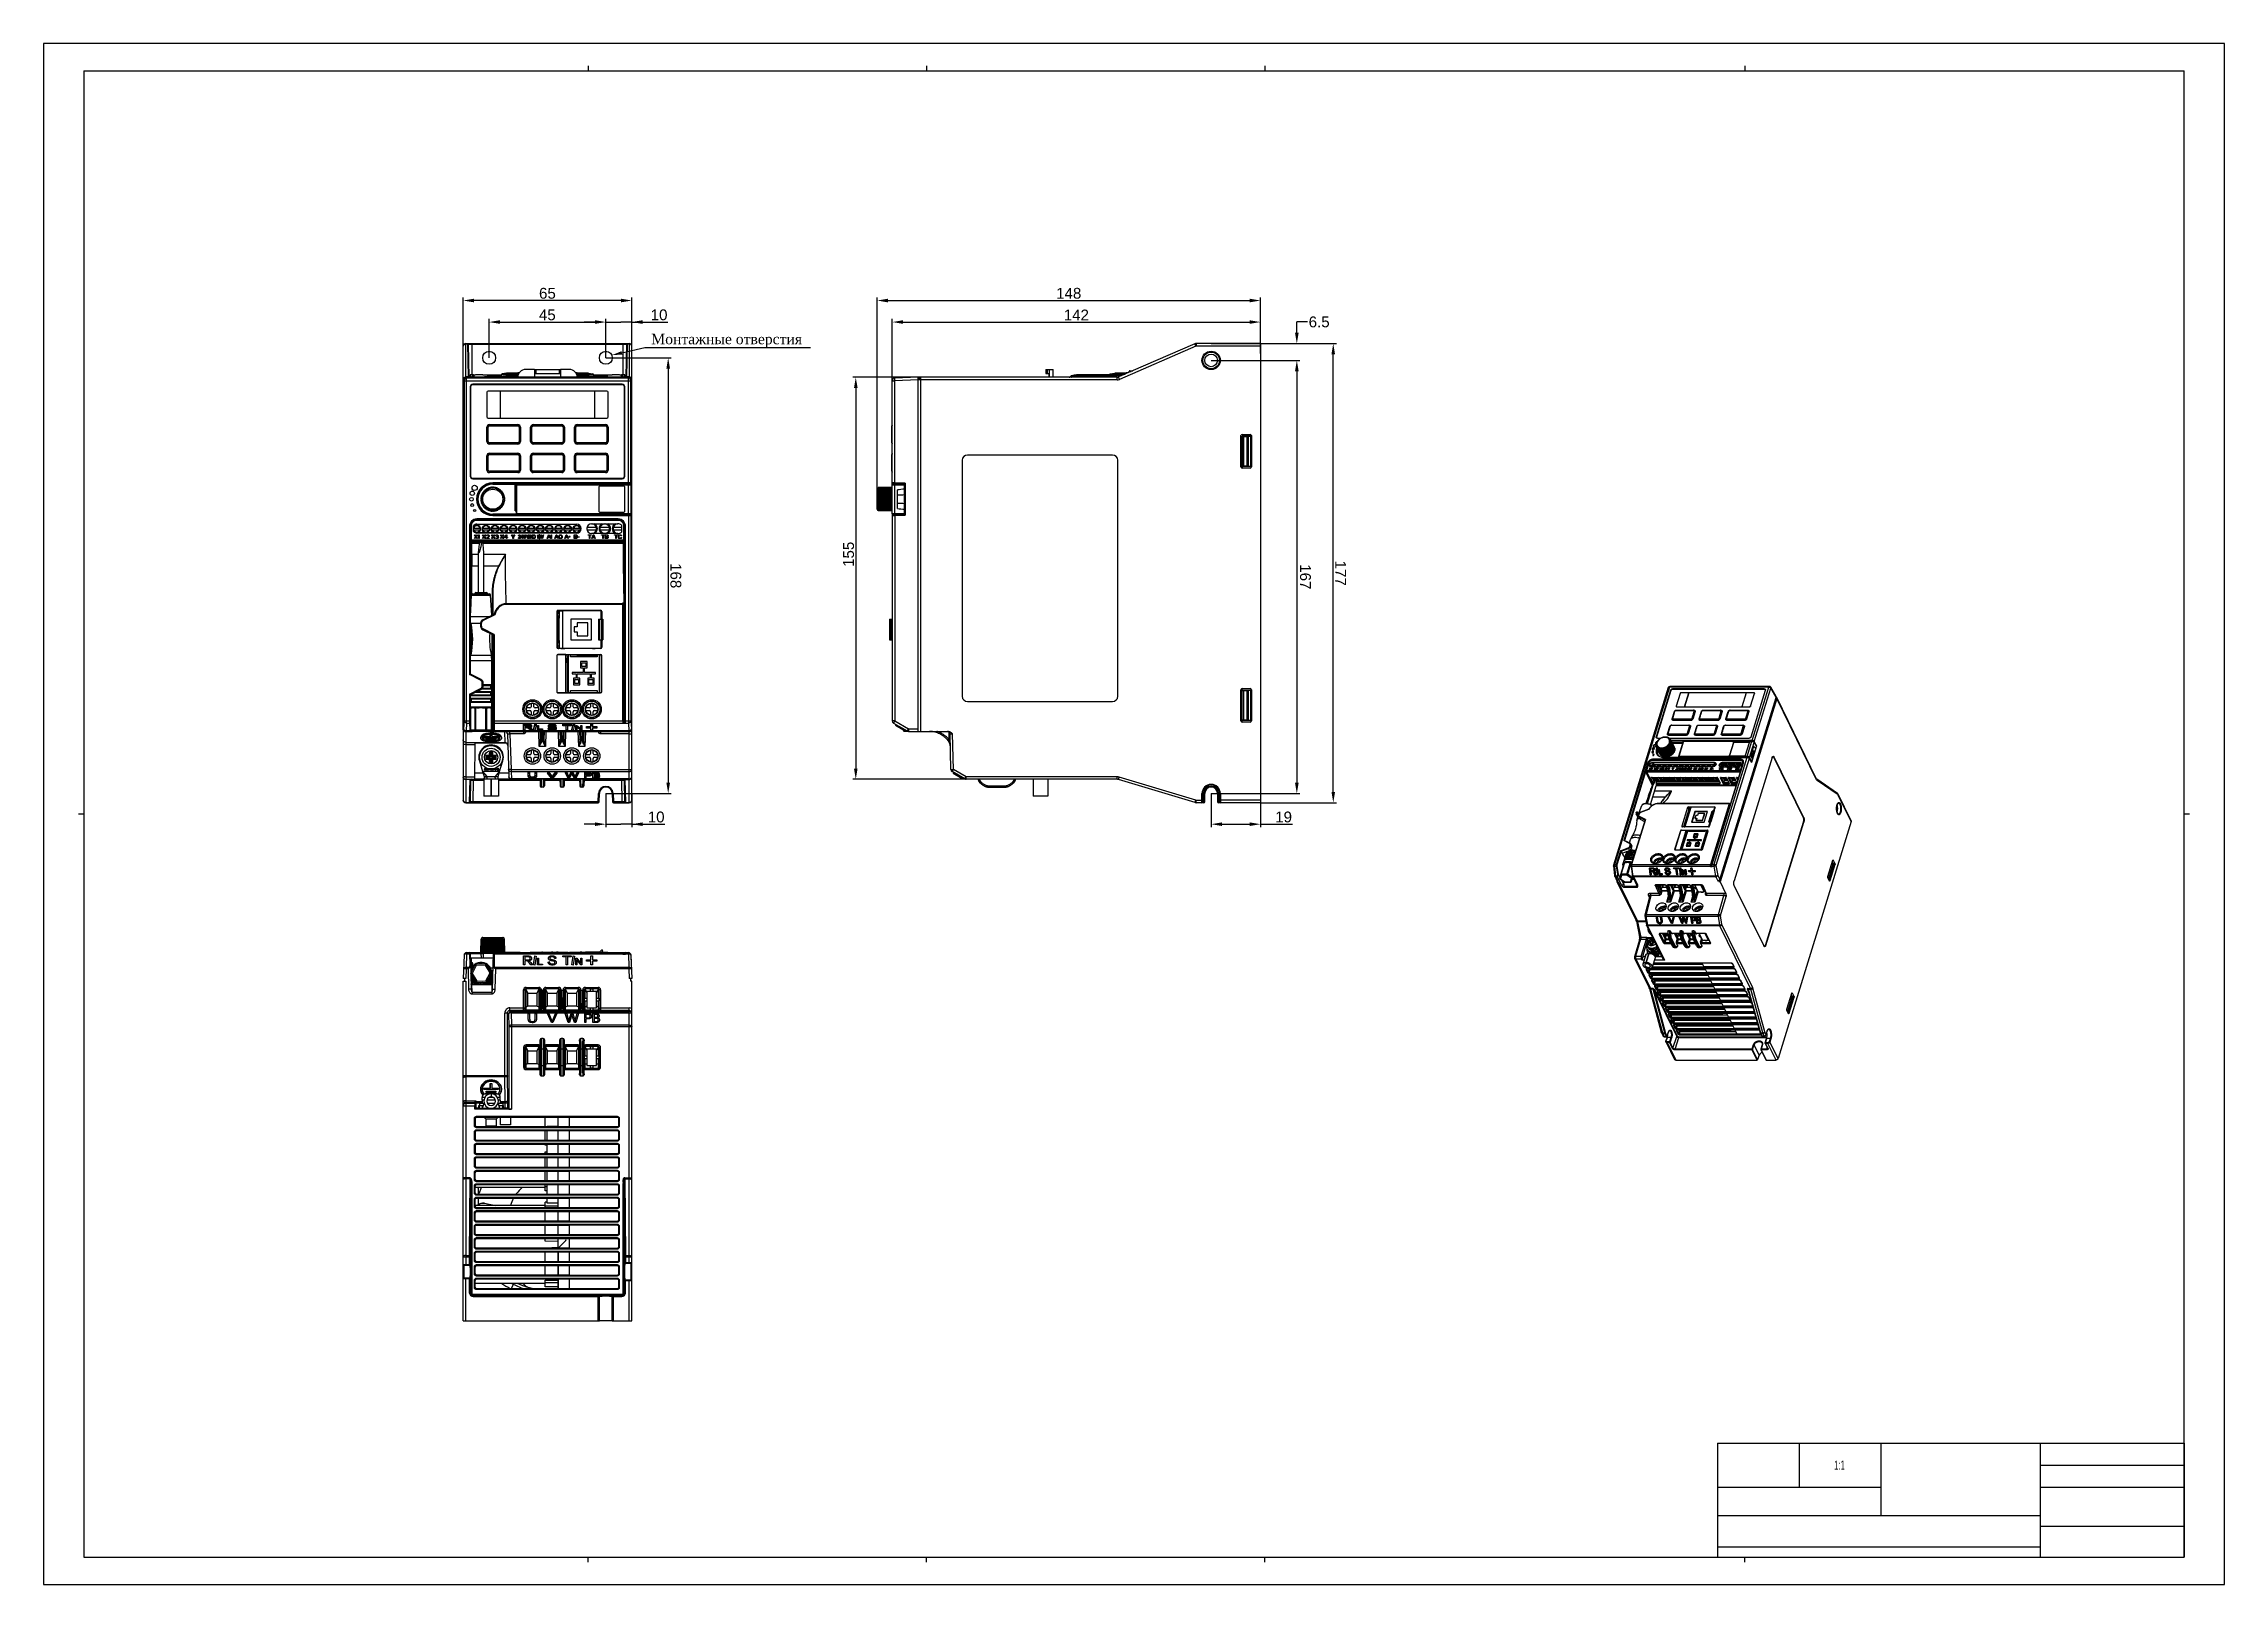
# Model space of a CAD drawing. Header units: millimetres. Extents: x 179 to 1020, y 292 to 886.
import ezdxf
from ezdxf import colors
from ezdxf.entities.mleader import LeaderData, LeaderLine
from ezdxf.enums import TextEntityAlignment as Align
from ezdxf.math import Vec2, Vec3

# ---------------------------------------------------------------- set-up
doc = ezdxf.new("R2010")
doc.units = ezdxf.units.MM
doc.linetypes.add('CENTER', pattern=[0.6, 0.375, -0.075, 0.075, -0.075])
for name, color, linetype in [('00_CURVE', 7, 'Continuous'), ('12P_1SOLIDLINE', 7, 'Continuous'), ('DG127-508-03P-1Y-00ASOLIDLINE', 7, 'Continuous'), ('ELT-RNB-5_5-5SOLIDLINE', 7, 'Continuous'), ('F06025N68D024_SM085-13SOLIDLINE', 7, 'Continuous'), ('M4X10_GB9074_8SOLIDLINE', 7, 'Continuous'), ('M4X20_GB9074_8SOLIDLINE', 7, 'Continuous'), ('PCB_CON1SOLIDLINE', 7, 'Continuous'), ('PCB_TERMINALSOLIDLINE', 7, 'Continuous'), ('PRT0002_1SOLIDLINE', 7, 'Continuous'), ('PRT0003_1SOLIDLINE', 7, 'Continuous'), ('PRT0004_2SOLIDLINE', 7, 'Continuous'), ('RJ45SOLIDLINE', 7, 'Continuous'), ('TJ952-02-4P-T2SOLIDLINE', 7, 'Continuous'), ('TO-3PFSOLIDLINE', 7, 'Continuous'), ('VF-51-A1R0SOLIDLINE', 7, 'Continuous'), ('VF-51-F001SOLIDLINE', 7, 'Continuous'), ('VF-51-H001SOLIDLINE', 7, 'Continuous'), ('VF-51-H002SOLIDLINE', 7, 'Continuous'), ('VF-51-HY-F001SOLIDLINE', 7, 'Continuous'), ('VF-51-P001SOLIDLINE', 7, 'Continuous'), ('VF-51-P002DIMENSION', 7, 'Continuous'), ('VF-51-P002SOLIDLINE', 7, 'Continuous'), ('VF-51-P003SOLIDLINE', 7, 'Continuous'), ('VF-51-P004SOLIDLINE', 7, 'Continuous'), ('VF-51-P005SOLIDLINE', 7, 'Continuous'), ('VF-51-P006SOLIDLINE', 7, 'Continuous'), ('VF-51-P007SOLIDLINE', 7, 'Continuous'), ('WL21-17SOLIDLINE', 7, 'Continuous')]:
    doc.layers.add(name, color=color, linetype=linetype)
doc.styles.get("Standard").update_dxf_attribs({"font": 'arial.ttf'})
doc.dimstyles.new('DIMSTYLE_1', dxfattribs={"dimtxt": 4.166667, "dimasz": 4.166667, "dimexe": 1.2, "dimexo": 0, "dimtad": 1, "dimdsep": 46, "dimtxsty": 'Standard', "dimblk": 'CLOSED', "dimblk1": 'CLOSED', "dimblk2": 'CLOSED', "dimcen": 0.09, "dimclrt": 5, "dimadec": 0, "dimazin": 0, "dimtp": 0.2, "dimtm": 0.2, "dimtfac": 1, "dimtofl": 0, "dimtmove": 0, "dimatfit": 3, "dimldrblk": 'CLOSED', "dimfxl": 1, "dimtolj": 1, "dimarcsym": 0})

msp = doc.modelspace()

# ---------------------------------------------------------------- texts
at = {"linetype": 'Continuous', "width": 0.6}
msp.add_text('1:1', height=3.5, dxfattribs=at).set_placement((871.814, 335.923), align=Align.CENTER)

# ---------------------------------------------------------------- blocks, each defined once
blk = doc.blocks.new('*D4')
at = {"layer": 'Defpoints', "color": 0, "linetype": 'Continuous', "transparency": 16777216}
for p in [(341.05, 786.63), (341.05, 769), (406.05, 769)]:
    blk.add_point(p, dxfattribs=at)
at = {"layer": 'VF-51-P002DIMENSION', "color": 0, "linetype": 'Continuous', "lineweight": -2, "transparency": 16777216}
for p, q in [((341.05, 769), (341.05, 787.83)), ((401.88, 786.63), (345.22, 786.63)), ((406.05, 769), (406.05, 787.83))]:
    blk.add_line(p, q, dxfattribs=at)
at = {"layer": 'VF-51-P002DIMENSION', "color": 0, "linetype": 'Continuous', "transparency": 16777216}
for points in [[(345.22, 787.32), (345.22, 785.93), (341.05, 786.63)], [(401.88, 787.32), (401.88, 785.93), (406.05, 786.63)]]:
    blk.add_solid(points, dxfattribs=at)
at = {"layer": 'VF-51-P002DIMENSION', "color": 5, "linetype": 'Continuous', "transparency": 16777216, "insert": (373.52, 791.51), "char_height": 4.167, "attachment_point": 2}
blk.add_mtext('\\A1;65', dxfattribs=at)
blk = doc.blocks.new('_CLOSED')
at = {"color": 0, "linetype": 'ByBlock'}
for p, q in [((0, 0), (-1, 0.2)), ((-1, 0.2), (-1, -0.2)), ((-1, -0.2), (0, 0)), ((-1, 0), (0, 0))]:
    blk.add_line(p, q, dxfattribs=at)
blk = doc.blocks.new('*D5')
at = {"layer": 'Defpoints', "color": 0, "linetype": 'Continuous', "transparency": 16777216}
for p in [(406.05, 778.33), (396.05, 764.54), (406.05, 764.54)]:
    blk.add_point(p, dxfattribs=at)
at = {"layer": 'VF-51-P002DIMENSION', "color": 0, "linetype": 'Continuous', "lineweight": -2, "transparency": 16777216}
for p, q in [((391.88, 778.33), (387.72, 778.33)), ((396.05, 764.54), (396.05, 779.53)), ((396.05, 778.33), (400.22, 778.33)), ((400.22, 778.33), (401.88, 778.33)), ((406.05, 778.33), (401.88, 778.33)), ((406.05, 764.54), (406.05, 779.53)), ((406.05, 778.33), (419.99, 778.33)), ((410.22, 778.33), (414.38, 778.33))]:
    blk.add_line(p, q, dxfattribs=at)
at = {"layer": 'VF-51-P002DIMENSION', "color": 0, "linetype": 'Continuous', "transparency": 16777216}
for points in [[(391.88, 779.03), (391.88, 777.64), (396.05, 778.33)], [(410.22, 779.03), (410.22, 777.64), (406.05, 778.33)]]:
    blk.add_solid(points, dxfattribs=at)
at = {"layer": 'VF-51-P002DIMENSION', "color": 5, "linetype": 'Continuous', "transparency": 16777216, "insert": (416.58, 781.09), "char_height": 4.167, "attachment_point": 5}
blk.add_mtext('\\A1;10', dxfattribs=at)
blk = doc.blocks.new('*D6')
at = {"layer": 'Defpoints', "color": 0, "linetype": 'Continuous', "transparency": 16777216}
for p in [(648.49, 778.33), (648.49, 766.24), (506.49, 753.34)]:
    blk.add_point(p, dxfattribs=at)
at = {"layer": 'VF-51-P002DIMENSION', "color": 0, "linetype": 'Continuous', "lineweight": -2, "transparency": 16777216}
for p, q in [((506.49, 753.34), (506.49, 779.53)), ((510.65, 778.33), (644.32, 778.33)), ((648.49, 766.24), (648.49, 779.53))]:
    blk.add_line(p, q, dxfattribs=at)
at = {"layer": 'VF-51-P002DIMENSION', "color": 0, "linetype": 'Continuous', "transparency": 16777216}
for points in [[(510.65, 779.03), (510.65, 777.64), (506.49, 778.33)], [(644.32, 779.03), (644.32, 777.64), (648.49, 778.33)]]:
    blk.add_solid(points, dxfattribs=at)
at = {"layer": 'VF-51-P002DIMENSION', "color": 5, "linetype": 'Continuous', "transparency": 16777216, "insert": (577.5, 783.14), "char_height": 4.167, "attachment_point": 2}
blk.add_mtext('\\A1;142', dxfattribs=at)
blk = doc.blocks.new('*D7')
at = {"layer": 'Defpoints', "color": 0, "linetype": 'Continuous', "transparency": 16777216}
for p in [(648.49, 786.63), (648.49, 766.24), (500.64, 713.92)]:
    blk.add_point(p, dxfattribs=at)
at = {"layer": 'VF-51-P002DIMENSION', "color": 0, "linetype": 'Continuous', "lineweight": -2, "transparency": 16777216}
for p, q in [((500.64, 713.92), (500.64, 787.83)), ((504.8, 786.63), (644.32, 786.63)), ((648.49, 766.24), (648.49, 787.83))]:
    blk.add_line(p, q, dxfattribs=at)
at = {"layer": 'VF-51-P002DIMENSION', "color": 0, "linetype": 'Continuous', "transparency": 16777216}
for points in [[(504.8, 787.32), (504.8, 785.93), (500.64, 786.63)], [(644.32, 787.32), (644.32, 785.93), (648.49, 786.63)]]:
    blk.add_solid(points, dxfattribs=at)
at = {"layer": 'VF-51-P002DIMENSION', "color": 5, "linetype": 'Continuous', "transparency": 16777216, "insert": (574.56, 791.51), "char_height": 4.167, "attachment_point": 2}
blk.add_mtext('\\A1;148', dxfattribs=at)
blk = doc.blocks.new('*D8')
at = {"layer": 'Defpoints', "color": 0, "linetype": 'Continuous', "transparency": 16777216}
for p in [(517.49, 757.04), (492.44, 602.04), (534.98, 602.04)]:
    blk.add_point(p, dxfattribs=at)
at = {"layer": 'VF-51-P002DIMENSION', "color": 0, "linetype": 'Continuous', "lineweight": -2, "transparency": 16777216}
for p, q in [((517.49, 757.04), (491.24, 757.04)), ((492.44, 752.87), (492.44, 606.21)), ((534.98, 602.04), (491.24, 602.04))]:
    blk.add_line(p, q, dxfattribs=at)
at = {"layer": 'VF-51-P002DIMENSION', "color": 0, "linetype": 'Continuous', "transparency": 16777216}
for points in [[(491.75, 752.87), (493.14, 752.87), (492.44, 757.04)], [(491.75, 606.21), (493.14, 606.21), (492.44, 602.04)]]:
    blk.add_solid(points, dxfattribs=at)
at = {"layer": 'VF-51-P002DIMENSION', "color": 5, "linetype": 'Continuous', "transparency": 16777216, "insert": (487.56, 688.79), "char_height": 4.167, "attachment_point": 2, "rotation": 90}
blk.add_mtext('\\A1;155', dxfattribs=at)
blk = doc.blocks.new('*D9')
at = {"layer": 'Defpoints', "color": 0, "linetype": 'Continuous', "transparency": 16777216}
for p in [(648.49, 770.04), (676.57, 770.04), (648.49, 593.04)]:
    blk.add_point(p, dxfattribs=at)
at = {"layer": 'VF-51-P002DIMENSION', "color": 0, "linetype": 'Continuous', "lineweight": -2, "transparency": 16777216}
for p, q in [((648.49, 770.04), (677.77, 770.04)), ((676.57, 597.21), (676.57, 765.87)), ((648.49, 593.04), (677.77, 593.04))]:
    blk.add_line(p, q, dxfattribs=at)
at = {"layer": 'VF-51-P002DIMENSION', "color": 0, "linetype": 'Continuous', "transparency": 16777216}
for points in [[(675.88, 765.87), (677.27, 765.87), (676.57, 770.04)], [(675.88, 597.21), (677.27, 597.21), (676.57, 593.04)]]:
    blk.add_solid(points, dxfattribs=at)
at = {"layer": 'VF-51-P002DIMENSION', "color": 5, "linetype": 'Continuous', "transparency": 16777216, "insert": (681.52, 681.49), "char_height": 4.167, "attachment_point": 2, "rotation": 270}
blk.add_mtext('\\A1;177', dxfattribs=at)
blk = doc.blocks.new('*D10')
at = {"layer": 'Defpoints', "color": 0, "linetype": 'Continuous', "transparency": 16777216}
for p in [(629.49, 763.54), (629.49, 596.54), (662.53, 596.54)]:
    blk.add_point(p, dxfattribs=at)
at = {"layer": 'VF-51-P002DIMENSION', "color": 0, "linetype": 'Continuous', "lineweight": -2, "transparency": 16777216}
for p, q in [((629.49, 763.54), (663.73, 763.54)), ((662.53, 759.37), (662.53, 600.71)), ((629.49, 596.54), (663.73, 596.54))]:
    blk.add_line(p, q, dxfattribs=at)
at = {"layer": 'VF-51-P002DIMENSION', "color": 0, "linetype": 'Continuous', "transparency": 16777216}
for points in [[(661.83, 759.37), (663.22, 759.37), (662.53, 763.54)], [(661.83, 600.71), (663.22, 600.71), (662.53, 596.54)]]:
    blk.add_solid(points, dxfattribs=at)
at = {"layer": 'VF-51-P002DIMENSION', "color": 5, "linetype": 'Continuous', "transparency": 16777216, "insert": (667.93, 680.1), "char_height": 4.167, "attachment_point": 2, "rotation": 270}
blk.add_mtext('\\A1;167', dxfattribs=at)
blk = doc.blocks.new('*D11')
at = {"layer": 'Defpoints', "color": 0, "linetype": 'Continuous', "transparency": 16777216}
for p in [(396.05, 778.33), (351.05, 764.54), (396.05, 764.54)]:
    blk.add_point(p, dxfattribs=at)
at = {"layer": 'VF-51-P002DIMENSION', "color": 0, "linetype": 'Continuous', "lineweight": -2, "transparency": 16777216}
for p, q in [((351.05, 764.54), (351.05, 779.53)), ((355.22, 778.33), (391.88, 778.33)), ((396.05, 764.54), (396.05, 779.53))]:
    blk.add_line(p, q, dxfattribs=at)
at = {"layer": 'VF-51-P002DIMENSION', "color": 0, "linetype": 'Continuous', "transparency": 16777216}
for points in [[(355.22, 779.03), (355.22, 777.64), (351.05, 778.33)], [(391.88, 779.03), (391.88, 777.64), (396.05, 778.33)]]:
    blk.add_solid(points, dxfattribs=at)
at = {"layer": 'VF-51-P002DIMENSION', "color": 5, "linetype": 'Continuous', "transparency": 16777216, "insert": (373.48, 783.2), "char_height": 4.167, "attachment_point": 2}
blk.add_mtext('\\A1;45', dxfattribs=at)
blk = doc.blocks.new('*D12')
at = {"layer": 'Defpoints', "color": 0, "linetype": 'Continuous', "transparency": 16777216}
for p in [(396.05, 764.54), (396.05, 596.54), (420.09, 596.54)]:
    blk.add_point(p, dxfattribs=at)
at = {"layer": 'VF-51-P002DIMENSION', "color": 0, "linetype": 'Continuous', "lineweight": -2, "transparency": 16777216}
for p, q in [((396.05, 764.54), (421.29, 764.54)), ((420.09, 760.37), (420.09, 600.71)), ((396.05, 596.54), (421.29, 596.54))]:
    blk.add_line(p, q, dxfattribs=at)
at = {"layer": 'VF-51-P002DIMENSION', "color": 0, "linetype": 'Continuous', "transparency": 16777216}
for points in [[(419.4, 760.37), (420.79, 760.37), (420.09, 764.54)], [(419.4, 600.71), (420.79, 600.71), (420.09, 596.54)]]:
    blk.add_solid(points, dxfattribs=at)
at = {"layer": 'VF-51-P002DIMENSION', "color": 5, "linetype": 'Continuous', "transparency": 16777216, "insert": (425.14, 680.55), "char_height": 4.167, "attachment_point": 2, "rotation": 270}
blk.add_mtext('\\A1;168', dxfattribs=at)
blk = doc.blocks.new('*D13')
at = {"layer": 'Defpoints', "color": 0, "linetype": 'Continuous', "transparency": 16777216}
for p in [(396.05, 596.54), (406.05, 596.54), (406.05, 584.75)]:
    blk.add_point(p, dxfattribs=at)
at = {"layer": 'VF-51-P002DIMENSION', "color": 0, "linetype": 'Continuous', "lineweight": -2, "transparency": 16777216}
for p, q in [((396.05, 596.54), (396.05, 583.55)), ((406.05, 596.54), (406.05, 583.55)), ((391.88, 584.75), (387.72, 584.75)), ((396.05, 584.75), (400.22, 584.75)), ((400.22, 584.75), (401.88, 584.75)), ((406.05, 584.75), (401.88, 584.75)), ((406.05, 584.75), (418.85, 584.75)), ((410.22, 584.75), (414.38, 584.75))]:
    blk.add_line(p, q, dxfattribs=at)
at = {"layer": 'VF-51-P002DIMENSION', "color": 0, "linetype": 'Continuous', "transparency": 16777216}
for points in [[(391.88, 585.44), (391.88, 584.05), (396.05, 584.75)], [(410.22, 585.44), (410.22, 584.05), (406.05, 584.75)]]:
    blk.add_solid(points, dxfattribs=at)
at = {"layer": 'VF-51-P002DIMENSION', "color": 5, "linetype": 'Continuous', "transparency": 16777216, "insert": (415.45, 587.5), "char_height": 4.167, "attachment_point": 5}
blk.add_mtext('\\A1;10', dxfattribs=at)
blk = doc.blocks.new('*D3')
at = {"layer": 'Defpoints', "color": 0, "linetype": 'Continuous', "transparency": 16777216}
for p in [(629.49, 596.54), (648.49, 596.54), (648.49, 584.75)]:
    blk.add_point(p, dxfattribs=at)
at = {"layer": 'VF-51-P002DIMENSION', "color": 0, "linetype": 'Continuous', "lineweight": -2, "transparency": 16777216}
for p, q in [((629.49, 596.54), (629.49, 583.55)), ((648.49, 596.54), (648.49, 583.55)), ((633.65, 584.75), (644.32, 584.75)), ((648.49, 584.75), (660.84, 584.75))]:
    blk.add_line(p, q, dxfattribs=at)
at = {"layer": 'VF-51-P002DIMENSION', "color": 0, "linetype": 'Continuous', "transparency": 16777216}
for points in [[(633.65, 585.44), (633.65, 584.05), (629.49, 584.75)], [(644.32, 585.44), (644.32, 584.05), (648.49, 584.75)]]:
    blk.add_solid(points, dxfattribs=at)
at = {"layer": 'VF-51-P002DIMENSION', "color": 5, "linetype": 'Continuous', "transparency": 16777216, "insert": (657.42, 587.5), "char_height": 4.167, "attachment_point": 5}
blk.add_mtext('\\A1;19', dxfattribs=at)
blk = doc.blocks.new('*D14')
at = {"layer": 'Defpoints', "color": 0, "linetype": 'Continuous', "transparency": 16777216}
for p in [(629.49, 770.04), (662.53, 770.04), (629.49, 763.54)]:
    blk.add_point(p, dxfattribs=at)
at = {"layer": 'VF-51-P002DIMENSION', "color": 0, "linetype": 'Continuous', "lineweight": -2, "transparency": 16777216}
for p, q in [((662.53, 774.21), (662.53, 778.37)), ((666.7, 778.37), (662.53, 778.37)), ((629.49, 770.04), (663.73, 770.04)), ((629.49, 763.54), (663.73, 763.54)), ((662.53, 759.38), (662.53, 755.21))]:
    blk.add_line(p, q, dxfattribs=at)
at = {"layer": 'VF-51-P002DIMENSION', "color": 0, "linetype": 'Continuous', "transparency": 16777216}
for points in [[(661.83, 774.21), (663.22, 774.21), (662.53, 770.04)], [(661.83, 759.38), (663.22, 759.38), (662.53, 763.54)]]:
    blk.add_solid(points, dxfattribs=at)
at = {"layer": 'VF-51-P002DIMENSION', "color": 5, "linetype": 'Continuous', "transparency": 16777216, "insert": (671.14, 778.37), "char_height": 4.167, "attachment_point": 5, "rotation": 0.1}
blk.add_mtext('\\A1;6.5', dxfattribs=at)

# ---------------------------------------------------------------- dimensions: what is measured, and where the dimension line sits
at = {"layer": 'VF-51-P002DIMENSION', "linetype": 'Continuous'}
for base, p1, p2, angle, override, picture, middle in [((341.05, 786.628), (406.05, 769), (341.05, 769), 180, {"dimsah": 1}, '*D4', (373.516, 786.628)), ((676.572, 770.041), (648.485, 593.041), (648.485, 770.041), 90, {"dimsah": 1, "dimtmove": 2}, '*D9', (679.425, 681.489)), ((420.094, 596.541), (396.05, 764.541), (396.05, 596.541), 270, {"dimsah": 1, "dimtmove": 2}, '*D12', (423.009, 680.549)), ((492.442, 602.041), (517.485, 757.041), (534.977, 602.041), 270, {"dimsah": 1}, '*D8', (492.442, 688.791)), ((662.529, 596.541), (629.485, 763.541), (629.485, 596.541), 270, {"dimsah": 1, "dimtmove": 2}, '*D10', (665.804, 680.102))]:
    dim = msp.add_linear_dim(base=base, p1=p1, p2=p2, angle=angle, dimstyle='DIMSTYLE_1', override=override, dxfattribs=at)
    dim.commit()
    dim.dimension.update_dxf_attribs({"geometry": picture, "text_midpoint": middle, "dimtype": 160})
for base, p1, p2, override, picture, middle in [((648.485, 786.628), (500.635, 713.916), (648.485, 766.241), {"dimdec": 0, "dimsah": 1}, '*D7', (574.557, 786.628)), ((396.05, 778.335), (351.05, 764.541), (396.05, 764.541), {"dimsah": 1}, '*D11', (373.477, 778.335)), ((406.05, 778.335), (396.05, 764.541), (406.05, 764.541), {"dimsah": 1}, '*D5', (416.58, 778.335)), ((648.485, 778.335), (506.485, 753.341), (648.485, 766.241), {"dimsah": 1}, '*D6', (577.501, 778.335)), ((406.05, 584.748), (396.05, 596.541), (406.05, 596.541), {"dimsah": 1}, '*D13', (415.447, 584.748)), ((648.485, 584.748), (629.485, 596.541), (648.485, 596.541), {"dimsah": 1}, '*D3', (657.423, 584.748))]:
    dim = msp.add_linear_dim(base=base, p1=p1, p2=p2, dimstyle='DIMSTYLE_1', override=override, dxfattribs=at)
    dim.commit()
    dim.dimension.update_dxf_attribs({"geometry": picture, "text_midpoint": middle, "dimtype": 160})
dim = msp.add_linear_dim(base=(662.529, 770.041), p1=(629.485, 763.543), p2=(629.485, 770.041), angle=90, dimstyle='DIMSTYLE_1', override={"dimsah": 1, "dimtmove": 1}, dxfattribs=at)
dim.commit()
dim.dimension.update_dxf_attribs({"geometry": '*D14', "text_midpoint": (664.667, 778.271), "dimtype": 160, "text_rotation": 0.1})

# ---------------------------------------------------------------- linework, layer by layer
at = {"linetype": 'Continuous'}
for p, q in [((179.23, 885.673), (179.23, 291.673)), ((1020.23, 885.673), (179.23, 885.673)), ((1020.23, 291.673), (1020.23, 885.673)), ((194.73, 875.173), (194.73, 302.173)), ((194.73, 875.173), (1004.73, 875.173)), ((389.23, 877.173), (389.23, 875.173)), ((519.73, 877.173), (519.73, 875.173)), ((650.23, 877.173), (650.23, 875.173)), ((835.23, 877.173), (835.23, 875.173)), ((1004.73, 302.173), (1004.73, 875.173)), ((192.73, 588.673), (194.73, 588.673)), ((1004.73, 588.673), (1006.73, 588.673)), ((824.73, 346.173), (1004.73, 346.173)), ((824.73, 346.173), (824.73, 302.173)), ((824.73, 346.173), (1004.73, 346.173)), ((824.73, 346.173), (824.73, 302.173)), ((856.23, 346.173), (856.23, 329.173)), ((887.73, 346.173), (887.73, 318.173)), ((949.23, 346.173), (949.23, 302.173)), ((1004.73, 346.173), (1004.73, 302.173)), ((949.23, 337.673), (1004.73, 337.673)), ((824.73, 329.173), (887.73, 329.173)), ((949.23, 329.173), (1004.73, 329.173)), ((824.73, 318.173), (949.23, 318.173)), ((949.23, 314.173), (1004.73, 314.173)), ((824.73, 306.173), (949.23, 306.173)), ((194.73, 302.173), (1004.73, 302.173)), ((389.23, 300.173), (389.23, 302.173)), ((519.73, 300.173), (519.73, 302.173)), ((650.23, 300.173), (650.23, 302.173)), ((824.73, 302.173), (1004.73, 302.173)), ((835.23, 300.173), (835.23, 302.173)), ((179.23, 291.673), (1020.23, 291.673))]:
    msp.add_line(p, q, dxfattribs=at)
at = {"layer": '00_CURVE', "linetype": 'CENTER'}
for p, q in [((350.65, 732.291), (350.65, 737.791)), ((351.15, 738.291), (362.15, 738.291)), ((362.15, 731.791), (351.15, 731.791)), ((362.65, 737.791), (362.65, 732.291)), ((367.55, 732.291), (367.55, 737.791)), ((368.05, 738.291), (379.05, 738.291)), ((379.05, 731.791), (368.05, 731.791)), ((379.55, 737.791), (379.55, 732.291)), ((384.45, 732.291), (384.45, 737.791)), ((384.95, 738.291), (395.95, 738.291)), ((395.95, 731.791), (384.95, 731.791)), ((396.45, 737.791), (396.45, 732.291)), ((506.285, 731.791), (506.285, 738.291)), ((350.65, 721.291), (350.65, 726.791)), ((351.15, 727.291), (362.15, 727.291)), ((362.65, 726.791), (362.65, 721.291)), ((367.55, 721.291), (367.55, 726.791)), ((368.05, 727.291), (379.05, 727.291)), ((379.55, 726.791), (379.55, 721.291)), ((384.45, 721.291), (384.45, 726.791)), ((384.95, 727.291), (395.95, 727.291)), ((396.45, 726.791), (396.45, 721.291)), ((506.285, 720.791), (506.285, 727.291)), ((362.15, 720.791), (351.15, 720.791)), ((379.05, 720.791), (368.05, 720.791)), ((395.95, 720.791), (384.95, 720.791)), ((805.691, 619.729), (806.578, 622.601)), ((806.966, 622.862), (813.72, 622.862)), ((807.466, 625.473), (808.353, 628.345)), ((814.447, 625.212), (807.692, 625.212)), ((808.741, 628.606), (815.496, 628.606)), ((813.947, 622.601), (813.059, 619.729)), ((815.722, 628.345), (814.834, 625.473)), ((816.068, 619.729), (816.956, 622.601)), ((817.343, 622.862), (824.098, 622.862)), ((817.843, 625.473), (818.731, 628.345)), ((824.824, 625.212), (818.069, 625.212)), ((819.118, 628.606), (825.873, 628.606)), ((824.324, 622.601), (823.436, 619.729)), ((826.099, 628.345), (825.212, 625.473)), ((826.445, 619.729), (827.333, 622.601)), ((827.721, 622.862), (834.475, 622.862)), ((828.22, 625.473), (829.108, 628.345)), ((835.201, 625.212), (828.447, 625.212)), ((829.496, 628.606), (836.25, 628.606)), ((834.701, 622.601), (833.814, 619.729)), ((836.476, 628.345), (835.589, 625.473)), ((812.671, 619.468), (805.917, 619.468)), ((823.049, 619.468), (816.294, 619.468)), ((833.426, 619.468), (826.672, 619.468)), ((357.065, 535.428), (362.65, 535.428)), ((371.607, 535.428), (371.316, 535.428)), ((375.669, 535.428), (375.058, 535.428)), ((377.601, 535.428), (377.039, 535.428)), ((386.854, 535.428), (386.196, 535.428)), ((393.65, 535.428), (388.232, 535.428)), ((394.45, 535.428), (396.45, 535.428))]:
    msp.add_line(p, q, dxfattribs=at)
for centre, start, end in [((351.15, 737.791), 90, 180), ((351.15, 732.291), 180, 270), ((362.15, 737.791), 0, 90), ((362.15, 732.291), 270, 0), ((368.05, 737.791), 90, 180), ((368.05, 732.291), 180, 270), ((379.05, 737.791), 0, 90), ((379.05, 732.291), 270, 0), ((384.95, 737.791), 90, 180), ((384.95, 732.291), 180, 270), ((395.95, 737.791), 0, 90), ((395.95, 732.291), 270, 0), ((351.15, 726.791), 90, 180), ((362.15, 726.791), 0, 90), ((368.05, 726.791), 90, 180), ((379.05, 726.791), 0, 90), ((384.95, 726.791), 90, 180), ((395.95, 726.791), 0, 90), ((351.15, 721.291), 180, 270), ((362.15, 721.291), 270, 0), ((368.05, 721.291), 180, 270), ((379.05, 721.291), 270, 0), ((384.95, 721.291), 180, 270), ((395.95, 721.291), 270, 0)]:
    msp.add_arc(centre, 0.5, start, end, dxfattribs=at)
for points, knots in [([(806.618, 622.682), (806.616, 622.678), (806.612, 622.672), (806.604, 622.659), (806.594, 622.642), (806.587, 622.625), (806.582, 622.611), (806.579, 622.604), (806.578, 622.601)], [0, 0, 0, 0, 0.125, 0.25, 0.5, 0.75, 0.875, 1, 1, 1, 1]), ([(806.684, 622.754), (806.681, 622.752), (806.677, 622.748), (806.671, 622.743), (806.667, 622.738), (806.662, 622.734), (806.658, 622.729), (806.653, 622.725), (806.649, 622.72), (806.645, 622.716), (806.641, 622.711), (806.637, 622.706), (806.633, 622.702), (806.63, 622.697), (806.625, 622.69), (806.621, 622.685), (806.618, 622.682)], [0, 0, 0, 0, 0.125, 0.1875, 0.25, 0.3125, 0.375, 0.4375, 0.5, 0.5625, 0.625, 0.6875, 0.75, 0.8125, 0.875, 1, 1, 1, 1]), ([(806.77, 622.812), (806.766, 622.81), (806.759, 622.806), (806.744, 622.797), (806.725, 622.786), (806.708, 622.773), (806.694, 622.763), (806.688, 622.757), (806.684, 622.754)], [0, 0, 0, 0, 0.125, 0.25, 0.5, 0.75, 0.875, 1, 1, 1, 1]), ([(806.867, 622.849), (806.863, 622.848), (806.855, 622.846), (806.838, 622.841), (806.818, 622.834), (806.798, 622.825), (806.782, 622.818), (806.774, 622.814), (806.77, 622.812)], [0, 0, 0, 0, 0.125, 0.25, 0.5, 0.75, 0.875, 1, 1, 1, 1]), ([(806.966, 622.862), (806.962, 622.862), (806.957, 622.862), (806.952, 622.862), (806.948, 622.861), (806.943, 622.861), (806.937, 622.861), (806.93, 622.86), (806.924, 622.86), (806.918, 622.859), (806.912, 622.858), (806.906, 622.857), (806.899, 622.856), (806.893, 622.855), (806.887, 622.854), (806.878, 622.852), (806.872, 622.85), (806.867, 622.849)], [0, 0, 0, 0, 0.125, 0.15625, 0.1875, 0.25, 0.3125, 0.375, 0.4375, 0.5, 0.5625, 0.625, 0.6875, 0.75, 0.8125, 0.875, 1, 1, 1, 1]), ([(807.457, 625.43), (807.457, 625.428), (807.456, 625.426), (807.456, 625.423), (807.456, 625.419), (807.455, 625.412), (807.455, 625.405), (807.455, 625.4), (807.456, 625.397), (807.456, 625.394), (807.456, 625.393)], [0, 0, 0, 0, 0.125, 0.1875, 0.25, 0.5, 0.75, 0.8125, 0.875, 1, 1, 1, 1]), ([(807.456, 625.393), (807.456, 625.39), (807.457, 625.386), (807.457, 625.38), (807.458, 625.375), (807.459, 625.371), (807.46, 625.367), (807.461, 625.363), (807.461, 625.359), (807.463, 625.355), (807.464, 625.35), (807.465, 625.346), (807.467, 625.342), (807.468, 625.338), (807.47, 625.333), (807.472, 625.329), (807.474, 625.326)], [0, 0, 0, 0, 0.125, 0.1875, 0.25, 0.3125, 0.375, 0.4375, 0.5, 0.5625, 0.625, 0.6875, 0.75, 0.8125, 0.875, 1, 1, 1, 1]), ([(807.466, 625.473), (807.465, 625.471), (807.465, 625.469), (807.464, 625.466), (807.462, 625.46), (807.46, 625.452), (807.459, 625.444), (807.458, 625.439), (807.457, 625.435), (807.457, 625.432), (807.457, 625.43)], [0, 0, 0, 0, 0.125, 0.1875, 0.25, 0.5, 0.75, 0.8125, 0.875, 1, 1, 1, 1]), ([(807.474, 625.326), (807.475, 625.323), (807.478, 625.318), (807.481, 625.313), (807.483, 625.31), (807.486, 625.306), (807.488, 625.301), (807.491, 625.298), (807.494, 625.295), (807.496, 625.292), (807.499, 625.288), (807.501, 625.286), (807.503, 625.284), (807.506, 625.281), (807.509, 625.278), (807.512, 625.275), (807.515, 625.272), (807.519, 625.269), (807.523, 625.265), (807.526, 625.263), (807.53, 625.26), (807.534, 625.257), (807.538, 625.254), (807.54, 625.253)], [0, 0, 0, 0, 0.125, 0.15625, 0.1875, 0.25, 0.3125, 0.34375, 0.375, 0.4375, 0.46875, 0.5, 0.53125, 0.5625, 0.625, 0.65625, 0.6875, 0.75, 0.8125, 0.84375, 0.875, 0.9375, 1, 1, 1, 1]), ([(807.54, 625.253), (807.542, 625.251), (807.548, 625.248), (807.554, 625.245), (807.559, 625.242), (807.562, 625.24), (807.566, 625.239), (807.572, 625.236), (807.579, 625.233), (807.583, 625.231), (807.586, 625.23), (807.592, 625.228), (807.598, 625.226), (807.604, 625.224), (807.609, 625.222), (807.614, 625.221), (807.62, 625.22), (807.627, 625.219), (807.634, 625.217), (807.64, 625.216), (807.649, 625.215), (807.657, 625.214), (807.662, 625.213), (807.666, 625.213), (807.672, 625.213), (807.681, 625.212), (807.688, 625.212), (807.692, 625.212)], [0, 0, 0, 0, 0.0625, 0.125, 0.15625, 0.171875, 0.1875, 0.25, 0.3125, 0.328125, 0.34375, 0.375, 0.4375, 0.46875, 0.5, 0.53125, 0.5625, 0.625, 0.65625, 0.6875, 0.75, 0.8125, 0.828125, 0.84375, 0.875, 0.9375, 1, 1, 1, 1]), ([(808.393, 628.426), (808.391, 628.423), (808.387, 628.416), (808.379, 628.403), (808.369, 628.386), (808.362, 628.369), (808.357, 628.356), (808.355, 628.349), (808.353, 628.345)], [0, 0, 0, 0, 0.125, 0.25, 0.5, 0.75, 0.875, 1, 1, 1, 1]), ([(808.46, 628.499), (808.457, 628.496), (808.452, 628.492), (808.446, 628.487), (808.442, 628.482), (808.437, 628.478), (808.433, 628.474), (808.429, 628.469), (808.424, 628.465), (808.42, 628.46), (808.416, 628.455), (808.412, 628.451), (808.408, 628.446), (808.405, 628.441), (808.4, 628.435), (808.396, 628.43), (808.393, 628.426)], [0, 0, 0, 0, 0.125, 0.1875, 0.25, 0.3125, 0.375, 0.4375, 0.5, 0.5625, 0.625, 0.6875, 0.75, 0.8125, 0.875, 1, 1, 1, 1]), ([(808.545, 628.557), (808.542, 628.554), (808.534, 628.55), (808.519, 628.542), (808.5, 628.53), (808.483, 628.518), (808.469, 628.507), (808.463, 628.502), (808.46, 628.499)], [0, 0, 0, 0, 0.125, 0.25, 0.5, 0.75, 0.875, 1, 1, 1, 1]), ([(808.643, 628.594), (808.638, 628.592), (808.63, 628.59), (808.614, 628.585), (808.593, 628.578), (808.573, 628.57), (808.557, 628.562), (808.549, 628.559), (808.545, 628.557)], [0, 0, 0, 0, 0.125, 0.25, 0.5, 0.75, 0.875, 1, 1, 1, 1]), ([(808.741, 628.606), (808.737, 628.606), (808.733, 628.606), (808.727, 628.606), (808.723, 628.606), (808.718, 628.605), (808.712, 628.605), (808.706, 628.605), (808.699, 628.604), (808.693, 628.603), (808.687, 628.602), (808.681, 628.601), (808.675, 628.6), (808.668, 628.599), (808.662, 628.598), (808.653, 628.596), (808.647, 628.595), (808.643, 628.594)], [0, 0, 0, 0, 0.125, 0.15625, 0.1875, 0.25, 0.3125, 0.375, 0.4375, 0.5, 0.5625, 0.625, 0.6875, 0.75, 0.8125, 0.875, 1, 1, 1, 1]), ([(813.812, 622.849), (813.808, 622.85), (813.803, 622.852), (813.796, 622.853), (813.785, 622.856), (813.773, 622.858), (813.762, 622.859), (813.756, 622.86), (813.75, 622.861), (813.744, 622.861), (813.739, 622.862), (813.731, 622.862), (813.724, 622.862), (813.72, 622.862)], [0, 0, 0, 0, 0.125, 0.1875, 0.25, 0.5, 0.5625, 0.625, 0.6875, 0.75, 0.8125, 0.875, 1, 1, 1, 1]), ([(813.834, 622.841), (813.83, 622.843), (813.825, 622.845), (813.819, 622.847), (813.815, 622.848), (813.813, 622.849), (813.812, 622.849)], [0, 0, 0, 0, 0.5, 0.75, 0.875, 1, 1, 1, 1]), ([(813.886, 622.812), (813.884, 622.813), (813.881, 622.815), (813.877, 622.818), (813.873, 622.821), (813.868, 622.824), (813.86, 622.829), (813.85, 622.834), (813.841, 622.838), (813.836, 622.84), (813.834, 622.841)], [0, 0, 0, 0, 0.125, 0.1875, 0.25, 0.375, 0.5, 0.75, 0.875, 1, 1, 1, 1]), ([(813.911, 622.789), (813.91, 622.79), (813.909, 622.791), (813.907, 622.793), (813.905, 622.795), (813.903, 622.797), (813.901, 622.799), (813.899, 622.801), (813.898, 622.802), (813.896, 622.803), (813.895, 622.805), (813.892, 622.807), (813.889, 622.809), (813.887, 622.811), (813.886, 622.812)], [0, 0, 0, 0, 0.125, 0.1875, 0.25, 0.375, 0.4375, 0.5, 0.5625, 0.625, 0.6875, 0.75, 0.875, 1, 1, 1, 1]), ([(813.939, 622.748), (813.938, 622.749), (813.937, 622.752), (813.935, 622.755), (813.933, 622.759), (813.93, 622.764), (813.923, 622.774), (813.917, 622.782), (813.911, 622.789)], [0, 0, 0, 0, 0.125, 0.1875, 0.25, 0.375, 0.5, 1, 1, 1, 1]), ([(813.947, 622.601), (813.948, 622.604), (813.949, 622.61), (813.951, 622.618), (813.953, 622.624), (813.953, 622.627), (813.954, 622.632), (813.955, 622.638), (813.956, 622.644), (813.956, 622.648), (813.957, 622.652), (813.957, 622.655), (813.957, 622.66), (813.957, 622.666), (813.957, 622.672), (813.957, 622.675), (813.957, 622.677), (813.957, 622.68), (813.956, 622.683), (813.956, 622.688), (813.955, 622.694), (813.954, 622.7), (813.954, 622.703), (813.953, 622.707), (813.951, 622.714), (813.949, 622.72), (813.948, 622.724), (813.947, 622.727), (813.945, 622.732), (813.942, 622.739), (813.94, 622.745), (813.939, 622.748)], [0, 0, 0, 0, 0.0625, 0.125, 0.15625, 0.171875, 0.1875, 0.25, 0.28125, 0.3125, 0.328125, 0.34375, 0.375, 0.4375, 0.46875, 0.484375, 0.5, 0.515625, 0.53125, 0.5625, 0.625, 0.65625, 0.671875, 0.6875, 0.75, 0.8125, 0.828125, 0.84375, 0.875, 0.9375, 1, 1, 1, 1]), ([(814.447, 625.212), (814.452, 625.212), (814.462, 625.213), (814.475, 625.214), (814.485, 625.215), (814.492, 625.216), (814.499, 625.216), (814.503, 625.217), (814.506, 625.217), (814.508, 625.217), (814.51, 625.217), (814.512, 625.218), (814.517, 625.219), (814.526, 625.221), (814.539, 625.224), (814.552, 625.227), (814.561, 625.229), (814.565, 625.231), (814.568, 625.231), (814.57, 625.232), (814.572, 625.232), (814.574, 625.233), (814.578, 625.235), (814.587, 625.239), (814.6, 625.244), (814.612, 625.249), (814.621, 625.252), (814.626, 625.254), (814.628, 625.255), (814.63, 625.255), (814.632, 625.257), (814.634, 625.258), (814.638, 625.26), (814.647, 625.265), (814.659, 625.272), (814.671, 625.279), (814.679, 625.284), (814.683, 625.286), (814.685, 625.287), (814.687, 625.288), (814.689, 625.29), (814.691, 625.291), (814.695, 625.294), (814.702, 625.3), (814.712, 625.308), (814.723, 625.316), (814.73, 625.322), (814.734, 625.325), (814.736, 625.327), (814.738, 625.328), (814.739, 625.329), (814.741, 625.331), (814.744, 625.334), (814.75, 625.341), (814.759, 625.35), (814.767, 625.36), (814.774, 625.366), (814.777, 625.369), (814.778, 625.371), (814.78, 625.373), (814.781, 625.374), (814.782, 625.376), (814.784, 625.38), (814.789, 625.387), (814.796, 625.397), (814.803, 625.407), (814.808, 625.414), (814.81, 625.418), (814.811, 625.42), (814.812, 625.421), (814.813, 625.423), (814.814, 625.425), (814.815, 625.429), (814.818, 625.434), (814.821, 625.441), (814.824, 625.449), (814.829, 625.46), (814.832, 625.469), (814.834, 625.473)], [0, 0, 0, 0, 0.03125, 0.0625, 0.078125, 0.09375, 0.109375, 0.1171875, 0.1210938, 0.125, 0.1289062, 0.1328125, 0.140625, 0.15625, 0.1875, 0.21875, 0.234375, 0.2421875, 0.2460938, 0.25, 0.2539062, 0.2578125, 0.265625, 0.28125, 0.3125, 0.34375, 0.359375, 0.3671875, 0.3710938, 0.375, 0.3789062, 0.3828125, 0.390625, 0.40625, 0.4375, 0.46875, 0.484375, 0.4921875, 0.4960938, 0.5, 0.5039062, 0.5078125, 0.515625, 0.53125, 0.5625, 0.59375, 0.609375, 0.6171875, 0.6210938, 0.625, 0.6289062, 0.6328125, 0.640625, 0.65625, 0.6875, 0.71875, 0.734375, 0.7421875, 0.7460938, 0.75, 0.7539062, 0.7578125, 0.765625, 0.78125, 0.8125, 0.84375, 0.859375, 0.8671875, 0.8710938, 0.875, 0.8789062, 0.8828125, 0.890625, 0.90625, 0.921875, 0.9375, 0.96875, 1, 1, 1, 1]), ([(815.587, 628.593), (815.583, 628.594), (815.578, 628.596), (815.571, 628.598), (815.56, 628.6), (815.549, 628.603), (815.537, 628.604), (815.531, 628.604), (815.525, 628.605), (815.52, 628.605), (815.514, 628.606), (815.506, 628.606), (815.5, 628.606), (815.496, 628.606)], [0, 0, 0, 0, 0.125, 0.1875, 0.25, 0.5, 0.5625, 0.625, 0.6875, 0.75, 0.8125, 0.875, 1, 1, 1, 1]), ([(815.609, 628.586), (815.605, 628.587), (815.6, 628.589), (815.594, 628.591), (815.59, 628.592), (815.588, 628.593), (815.587, 628.593)], [0, 0, 0, 0, 0.5, 0.75, 0.875, 1, 1, 1, 1]), ([(815.661, 628.556), (815.659, 628.558), (815.656, 628.56), (815.653, 628.562), (815.648, 628.565), (815.643, 628.568), (815.635, 628.574), (815.626, 628.578), (815.616, 628.583), (815.611, 628.585), (815.609, 628.586)], [0, 0, 0, 0, 0.125, 0.1875, 0.25, 0.375, 0.5, 0.75, 0.875, 1, 1, 1, 1]), ([(815.686, 628.533), (815.685, 628.534), (815.684, 628.535), (815.682, 628.537), (815.68, 628.539), (815.678, 628.541), (815.676, 628.544), (815.674, 628.545), (815.673, 628.546), (815.671, 628.548), (815.67, 628.549), (815.667, 628.551), (815.664, 628.554), (815.662, 628.555), (815.661, 628.556)], [0, 0, 0, 0, 0.125, 0.1875, 0.25, 0.375, 0.4375, 0.5, 0.5625, 0.625, 0.6875, 0.75, 0.875, 1, 1, 1, 1]), ([(815.714, 628.492), (815.713, 628.494), (815.712, 628.496), (815.71, 628.5), (815.708, 628.503), (815.705, 628.508), (815.698, 628.519), (815.692, 628.526), (815.686, 628.533)], [0, 0, 0, 0, 0.125, 0.1875, 0.25, 0.375, 0.5, 1, 1, 1, 1]), ([(815.722, 628.345), (815.723, 628.348), (815.724, 628.355), (815.726, 628.363), (815.728, 628.368), (815.728, 628.372), (815.729, 628.376), (815.73, 628.382), (815.731, 628.389), (815.731, 628.393), (815.732, 628.396), (815.732, 628.399), (815.732, 628.405), (815.732, 628.411), (815.732, 628.416), (815.732, 628.419), (815.732, 628.422), (815.732, 628.424), (815.731, 628.427), (815.731, 628.432), (815.73, 628.439), (815.729, 628.444), (815.729, 628.447), (815.728, 628.451), (815.726, 628.458), (815.724, 628.464), (815.724, 628.469), (815.722, 628.472), (815.72, 628.477), (815.718, 628.484), (815.715, 628.489), (815.714, 628.492)], [0, 0, 0, 0, 0.0625, 0.125, 0.15625, 0.171875, 0.1875, 0.25, 0.28125, 0.3125, 0.328125, 0.34375, 0.375, 0.4375, 0.46875, 0.484375, 0.5, 0.515625, 0.53125, 0.5625, 0.625, 0.65625, 0.671875, 0.6875, 0.75, 0.8125, 0.828125, 0.84375, 0.875, 0.9375, 1, 1, 1, 1]), ([(816.996, 622.682), (816.993, 622.678), (816.989, 622.672), (816.981, 622.659), (816.972, 622.642), (816.964, 622.625), (816.959, 622.611), (816.957, 622.604), (816.956, 622.601)], [0, 0, 0, 0, 0.125, 0.25, 0.5, 0.75, 0.875, 1, 1, 1, 1]), ([(817.062, 622.754), (817.059, 622.752), (817.054, 622.748), (817.048, 622.743), (817.044, 622.738), (817.039, 622.734), (817.035, 622.729), (817.031, 622.725), (817.026, 622.72), (817.022, 622.716), (817.018, 622.711), (817.014, 622.706), (817.011, 622.702), (817.007, 622.697), (817.002, 622.69), (816.998, 622.685), (816.996, 622.682)], [0, 0, 0, 0, 0.125, 0.1875, 0.25, 0.3125, 0.375, 0.4375, 0.5, 0.5625, 0.625, 0.6875, 0.75, 0.8125, 0.875, 1, 1, 1, 1]), ([(817.148, 622.812), (817.144, 622.81), (817.136, 622.806), (817.121, 622.797), (817.102, 622.786), (817.085, 622.773), (817.072, 622.763), (817.065, 622.757), (817.062, 622.754)], [0, 0, 0, 0, 0.125, 0.25, 0.5, 0.75, 0.875, 1, 1, 1, 1]), ([(817.245, 622.849), (817.241, 622.848), (817.232, 622.846), (817.216, 622.841), (817.195, 622.834), (817.175, 622.825), (817.159, 622.818), (817.151, 622.814), (817.148, 622.812)], [0, 0, 0, 0, 0.125, 0.25, 0.5, 0.75, 0.875, 1, 1, 1, 1]), ([(817.343, 622.862), (817.339, 622.862), (817.335, 622.862), (817.329, 622.862), (817.325, 622.861), (817.32, 622.861), (817.314, 622.861), (817.308, 622.86), (817.301, 622.86), (817.295, 622.859), (817.289, 622.858), (817.283, 622.857), (817.277, 622.856), (817.27, 622.855), (817.264, 622.854), (817.256, 622.852), (817.249, 622.85), (817.245, 622.849)], [0, 0, 0, 0, 0.125, 0.15625, 0.1875, 0.25, 0.3125, 0.375, 0.4375, 0.5, 0.5625, 0.625, 0.6875, 0.75, 0.8125, 0.875, 1, 1, 1, 1]), ([(817.834, 625.43), (817.834, 625.428), (817.834, 625.426), (817.833, 625.423), (817.833, 625.419), (817.833, 625.412), (817.833, 625.405), (817.833, 625.4), (817.833, 625.397), (817.833, 625.394), (817.833, 625.393)], [0, 0, 0, 0, 0.125, 0.1875, 0.25, 0.5, 0.75, 0.8125, 0.875, 1, 1, 1, 1]), ([(817.833, 625.393), (817.833, 625.39), (817.834, 625.386), (817.834, 625.38), (817.835, 625.375), (817.836, 625.371), (817.837, 625.367), (817.838, 625.363), (817.839, 625.359), (817.84, 625.355), (817.841, 625.35), (817.843, 625.346), (817.844, 625.342), (817.845, 625.338), (817.848, 625.333), (817.85, 625.329), (817.851, 625.326)], [0, 0, 0, 0, 0.125, 0.1875, 0.25, 0.3125, 0.375, 0.4375, 0.5, 0.5625, 0.625, 0.6875, 0.75, 0.8125, 0.875, 1, 1, 1, 1]), ([(817.843, 625.473), (817.843, 625.471), (817.842, 625.469), (817.841, 625.466), (817.84, 625.46), (817.837, 625.452), (817.836, 625.444), (817.835, 625.439), (817.835, 625.435), (817.834, 625.432), (817.834, 625.43)], [0, 0, 0, 0, 0.125, 0.1875, 0.25, 0.5, 0.75, 0.8125, 0.875, 1, 1, 1, 1]), ([(817.851, 625.326), (817.853, 625.323), (817.855, 625.318), (817.858, 625.313), (817.86, 625.31), (817.863, 625.306), (817.866, 625.301), (817.868, 625.298), (817.871, 625.295), (817.874, 625.292), (817.876, 625.288), (817.878, 625.286), (817.88, 625.284), (817.883, 625.281), (817.886, 625.278), (817.889, 625.275), (817.892, 625.272), (817.896, 625.269), (817.9, 625.265), (817.903, 625.263), (817.907, 625.26), (817.911, 625.257), (817.915, 625.254), (817.917, 625.253)], [0, 0, 0, 0, 0.125, 0.15625, 0.1875, 0.25, 0.3125, 0.34375, 0.375, 0.4375, 0.46875, 0.5, 0.53125, 0.5625, 0.625, 0.65625, 0.6875, 0.75, 0.8125, 0.84375, 0.875, 0.9375, 1, 1, 1, 1]), ([(817.917, 625.253), (817.92, 625.251), (817.925, 625.248), (817.932, 625.245), (817.936, 625.242), (817.939, 625.24), (817.943, 625.239), (817.95, 625.236), (817.956, 625.233), (817.961, 625.231), (817.964, 625.23), (817.969, 625.228), (817.975, 625.226), (817.982, 625.224), (817.986, 625.222), (817.991, 625.221), (817.998, 625.22), (818.004, 625.219), (818.011, 625.217), (818.018, 625.216), (818.026, 625.215), (818.034, 625.214), (818.039, 625.213), (818.043, 625.213), (818.049, 625.213), (818.058, 625.212), (818.066, 625.212), (818.069, 625.212)], [0, 0, 0, 0, 0.0625, 0.125, 0.15625, 0.171875, 0.1875, 0.25, 0.3125, 0.328125, 0.34375, 0.375, 0.4375, 0.46875, 0.5, 0.53125, 0.5625, 0.625, 0.65625, 0.6875, 0.75, 0.8125, 0.828125, 0.84375, 0.875, 0.9375, 1, 1, 1, 1]), ([(818.771, 628.426), (818.769, 628.423), (818.764, 628.416), (818.756, 628.403), (818.747, 628.386), (818.739, 628.369), (818.734, 628.356), (818.732, 628.349), (818.731, 628.345)], [0, 0, 0, 0, 0.125, 0.25, 0.5, 0.75, 0.875, 1, 1, 1, 1]), ([(818.837, 628.499), (818.834, 628.496), (818.83, 628.492), (818.824, 628.487), (818.819, 628.482), (818.815, 628.478), (818.81, 628.474), (818.806, 628.469), (818.802, 628.465), (818.798, 628.46), (818.793, 628.455), (818.79, 628.451), (818.786, 628.446), (818.782, 628.441), (818.777, 628.435), (818.773, 628.43), (818.771, 628.426)], [0, 0, 0, 0, 0.125, 0.1875, 0.25, 0.3125, 0.375, 0.4375, 0.5, 0.5625, 0.625, 0.6875, 0.75, 0.8125, 0.875, 1, 1, 1, 1]), ([(818.923, 628.557), (818.919, 628.554), (818.911, 628.55), (818.896, 628.542), (818.878, 628.53), (818.86, 628.518), (818.847, 628.507), (818.84, 628.502), (818.837, 628.499)], [0, 0, 0, 0, 0.125, 0.25, 0.5, 0.75, 0.875, 1, 1, 1, 1]), ([(819.02, 628.594), (819.016, 628.592), (819.007, 628.59), (818.991, 628.585), (818.97, 628.578), (818.95, 628.57), (818.934, 628.562), (818.927, 628.559), (818.923, 628.557)], [0, 0, 0, 0, 0.125, 0.25, 0.5, 0.75, 0.875, 1, 1, 1, 1]), ([(819.118, 628.606), (819.115, 628.606), (819.11, 628.606), (819.104, 628.606), (819.1, 628.606), (819.095, 628.605), (819.089, 628.605), (819.083, 628.605), (819.077, 628.604), (819.07, 628.603), (819.064, 628.602), (819.058, 628.601), (819.052, 628.6), (819.046, 628.599), (819.039, 628.598), (819.031, 628.596), (819.024, 628.595), (819.02, 628.594)], [0, 0, 0, 0, 0.125, 0.15625, 0.1875, 0.25, 0.3125, 0.375, 0.4375, 0.5, 0.5625, 0.625, 0.6875, 0.75, 0.8125, 0.875, 1, 1, 1, 1]), ([(824.189, 622.849), (824.185, 622.85), (824.18, 622.852), (824.173, 622.853), (824.162, 622.856), (824.151, 622.858), (824.139, 622.859), (824.133, 622.86), (824.128, 622.861), (824.122, 622.861), (824.116, 622.862), (824.108, 622.862), (824.102, 622.862), (824.098, 622.862)], [0, 0, 0, 0, 0.125, 0.1875, 0.25, 0.5, 0.5625, 0.625, 0.6875, 0.75, 0.8125, 0.875, 1, 1, 1, 1]), ([(824.211, 622.841), (824.208, 622.843), (824.202, 622.845), (824.196, 622.847), (824.192, 622.848), (824.19, 622.849), (824.189, 622.849)], [0, 0, 0, 0, 0.5, 0.75, 0.875, 1, 1, 1, 1]), ([(824.263, 622.812), (824.261, 622.813), (824.258, 622.815), (824.255, 622.818), (824.25, 622.821), (824.245, 622.824), (824.237, 622.829), (824.228, 622.834), (824.218, 622.838), (824.214, 622.84), (824.211, 622.841)], [0, 0, 0, 0, 0.125, 0.1875, 0.25, 0.375, 0.5, 0.75, 0.875, 1, 1, 1, 1]), ([(824.288, 622.789), (824.288, 622.79), (824.286, 622.791), (824.284, 622.793), (824.282, 622.795), (824.28, 622.797), (824.278, 622.799), (824.276, 622.801), (824.275, 622.802), (824.273, 622.803), (824.272, 622.805), (824.269, 622.807), (824.267, 622.809), (824.264, 622.811), (824.263, 622.812)], [0, 0, 0, 0, 0.125, 0.1875, 0.25, 0.375, 0.4375, 0.5, 0.5625, 0.625, 0.6875, 0.75, 0.875, 1, 1, 1, 1]), ([(824.316, 622.748), (824.315, 622.749), (824.314, 622.752), (824.312, 622.755), (824.31, 622.759), (824.307, 622.764), (824.301, 622.774), (824.294, 622.782), (824.288, 622.789)], [0, 0, 0, 0, 0.125, 0.1875, 0.25, 0.375, 0.5, 1, 1, 1, 1]), ([(824.324, 622.601), (824.325, 622.604), (824.326, 622.61), (824.328, 622.618), (824.33, 622.624), (824.331, 622.627), (824.331, 622.632), (824.332, 622.638), (824.333, 622.644), (824.333, 622.648), (824.334, 622.652), (824.334, 622.655), (824.334, 622.66), (824.334, 622.666), (824.334, 622.672), (824.334, 622.675), (824.334, 622.677), (824.334, 622.68), (824.334, 622.683), (824.333, 622.688), (824.332, 622.694), (824.332, 622.7), (824.331, 622.703), (824.33, 622.707), (824.328, 622.714), (824.327, 622.72), (824.326, 622.724), (824.325, 622.727), (824.323, 622.732), (824.32, 622.739), (824.317, 622.745), (824.316, 622.748)], [0, 0, 0, 0, 0.0625, 0.125, 0.15625, 0.171875, 0.1875, 0.25, 0.28125, 0.3125, 0.328125, 0.34375, 0.375, 0.4375, 0.46875, 0.484375, 0.5, 0.515625, 0.53125, 0.5625, 0.625, 0.65625, 0.671875, 0.6875, 0.75, 0.8125, 0.828125, 0.84375, 0.875, 0.9375, 1, 1, 1, 1]), ([(824.824, 625.212), (824.829, 625.212), (824.839, 625.213), (824.852, 625.214), (824.862, 625.215), (824.87, 625.216), (824.876, 625.216), (824.881, 625.217), (824.883, 625.217), (824.885, 625.217), (824.887, 625.217), (824.89, 625.218), (824.894, 625.219), (824.903, 625.221), (824.916, 625.224), (824.929, 625.227), (824.938, 625.229), (824.942, 625.231), (824.945, 625.231), (824.947, 625.232), (824.949, 625.232), (824.951, 625.233), (824.956, 625.235), (824.965, 625.239), (824.977, 625.244), (824.99, 625.249), (824.998, 625.252), (825.003, 625.254), (825.005, 625.255), (825.007, 625.255), (825.009, 625.257), (825.011, 625.258), (825.016, 625.26), (825.024, 625.265), (825.036, 625.272), (825.048, 625.279), (825.056, 625.284), (825.06, 625.286), (825.063, 625.287), (825.065, 625.288), (825.066, 625.29), (825.068, 625.291), (825.072, 625.294), (825.079, 625.3), (825.09, 625.308), (825.1, 625.316), (825.107, 625.322), (825.111, 625.325), (825.113, 625.327), (825.115, 625.328), (825.116, 625.329), (825.118, 625.331), (825.121, 625.334), (825.127, 625.341), (825.136, 625.35), (825.145, 625.36), (825.151, 625.366), (825.154, 625.369), (825.156, 625.371), (825.157, 625.373), (825.158, 625.374), (825.159, 625.376), (825.162, 625.38), (825.166, 625.387), (825.173, 625.397), (825.18, 625.407), (825.185, 625.414), (825.187, 625.418), (825.189, 625.42), (825.19, 625.421), (825.19, 625.423), (825.191, 625.425), (825.193, 625.429), (825.195, 625.434), (825.198, 625.441), (825.201, 625.449), (825.206, 625.46), (825.21, 625.469), (825.212, 625.473)], [0, 0, 0, 0, 0.03125, 0.0625, 0.078125, 0.09375, 0.109375, 0.1171875, 0.1210938, 0.125, 0.1289062, 0.1328125, 0.140625, 0.15625, 0.1875, 0.21875, 0.234375, 0.2421875, 0.2460938, 0.25, 0.2539062, 0.2578125, 0.265625, 0.28125, 0.3125, 0.34375, 0.359375, 0.3671875, 0.3710938, 0.375, 0.3789062, 0.3828125, 0.390625, 0.40625, 0.4375, 0.46875, 0.484375, 0.4921875, 0.4960938, 0.5, 0.5039062, 0.5078125, 0.515625, 0.53125, 0.5625, 0.59375, 0.609375, 0.6171875, 0.6210938, 0.625, 0.6289062, 0.6328125, 0.640625, 0.65625, 0.6875, 0.71875, 0.734375, 0.7421875, 0.7460938, 0.75, 0.7539062, 0.7578125, 0.765625, 0.78125, 0.8125, 0.84375, 0.859375, 0.8671875, 0.8710938, 0.875, 0.8789062, 0.8828125, 0.890625, 0.90625, 0.921875, 0.9375, 0.96875, 1, 1, 1, 1]), ([(825.964, 628.593), (825.96, 628.594), (825.955, 628.596), (825.948, 628.598), (825.937, 628.6), (825.926, 628.603), (825.914, 628.604), (825.909, 628.604), (825.903, 628.605), (825.897, 628.605), (825.891, 628.606), (825.883, 628.606), (825.877, 628.606), (825.873, 628.606)], [0, 0, 0, 0, 0.125, 0.1875, 0.25, 0.5, 0.5625, 0.625, 0.6875, 0.75, 0.8125, 0.875, 1, 1, 1, 1]), ([(825.986, 628.586), (825.983, 628.587), (825.977, 628.589), (825.971, 628.591), (825.967, 628.592), (825.965, 628.593), (825.964, 628.593)], [0, 0, 0, 0, 0.5, 0.75, 0.875, 1, 1, 1, 1]), ([(826.038, 628.556), (826.036, 628.558), (826.034, 628.56), (826.03, 628.562), (826.026, 628.565), (826.02, 628.568), (826.012, 628.574), (826.003, 628.578), (825.994, 628.583), (825.989, 628.585), (825.986, 628.586)], [0, 0, 0, 0, 0.125, 0.1875, 0.25, 0.375, 0.5, 0.75, 0.875, 1, 1, 1, 1]), ([(826.064, 628.533), (826.063, 628.534), (826.061, 628.535), (826.06, 628.537), (826.057, 628.539), (826.055, 628.541), (826.053, 628.544), (826.051, 628.545), (826.05, 628.546), (826.049, 628.548), (826.047, 628.549), (826.045, 628.551), (826.042, 628.554), (826.039, 628.555), (826.038, 628.556)], [0, 0, 0, 0, 0.125, 0.1875, 0.25, 0.375, 0.4375, 0.5, 0.5625, 0.625, 0.6875, 0.75, 0.875, 1, 1, 1, 1]), ([(826.091, 628.492), (826.09, 628.494), (826.089, 628.496), (826.087, 628.5), (826.085, 628.503), (826.083, 628.508), (826.076, 628.519), (826.069, 628.526), (826.064, 628.533)], [0, 0, 0, 0, 0.125, 0.1875, 0.25, 0.375, 0.5, 1, 1, 1, 1]), ([(826.099, 628.345), (826.1, 628.348), (826.102, 628.355), (826.104, 628.363), (826.105, 628.368), (826.106, 628.372), (826.106, 628.376), (826.107, 628.382), (826.108, 628.389), (826.108, 628.393), (826.109, 628.396), (826.109, 628.399), (826.109, 628.405), (826.109, 628.411), (826.109, 628.416), (826.109, 628.419), (826.109, 628.422), (826.109, 628.424), (826.109, 628.427), (826.108, 628.432), (826.107, 628.439), (826.107, 628.444), (826.106, 628.447), (826.105, 628.451), (826.104, 628.458), (826.102, 628.464), (826.101, 628.469), (826.1, 628.472), (826.098, 628.477), (826.095, 628.484), (826.093, 628.489), (826.091, 628.492)], [0, 0, 0, 0, 0.0625, 0.125, 0.15625, 0.171875, 0.1875, 0.25, 0.28125, 0.3125, 0.328125, 0.34375, 0.375, 0.4375, 0.46875, 0.484375, 0.5, 0.515625, 0.53125, 0.5625, 0.625, 0.65625, 0.671875, 0.6875, 0.75, 0.8125, 0.828125, 0.84375, 0.875, 0.9375, 1, 1, 1, 1]), ([(827.373, 622.682), (827.371, 622.678), (827.366, 622.672), (827.358, 622.659), (827.349, 622.642), (827.342, 622.625), (827.336, 622.611), (827.334, 622.604), (827.333, 622.601)], [0, 0, 0, 0, 0.125, 0.25, 0.5, 0.75, 0.875, 1, 1, 1, 1]), ([(827.439, 622.754), (827.436, 622.752), (827.432, 622.748), (827.426, 622.743), (827.421, 622.738), (827.417, 622.734), (827.412, 622.729), (827.408, 622.725), (827.404, 622.72), (827.4, 622.716), (827.396, 622.711), (827.392, 622.706), (827.388, 622.702), (827.384, 622.697), (827.379, 622.69), (827.375, 622.685), (827.373, 622.682)], [0, 0, 0, 0, 0.125, 0.1875, 0.25, 0.3125, 0.375, 0.4375, 0.5, 0.5625, 0.625, 0.6875, 0.75, 0.8125, 0.875, 1, 1, 1, 1]), ([(827.525, 622.812), (827.521, 622.81), (827.513, 622.806), (827.498, 622.797), (827.48, 622.786), (827.462, 622.773), (827.449, 622.763), (827.442, 622.757), (827.439, 622.754)], [0, 0, 0, 0, 0.125, 0.25, 0.5, 0.75, 0.875, 1, 1, 1, 1]), ([(827.622, 622.849), (827.618, 622.848), (827.61, 622.846), (827.593, 622.841), (827.572, 622.834), (827.552, 622.825), (827.537, 622.818), (827.529, 622.814), (827.525, 622.812)], [0, 0, 0, 0, 0.125, 0.25, 0.5, 0.75, 0.875, 1, 1, 1, 1]), ([(827.721, 622.862), (827.717, 622.862), (827.712, 622.862), (827.706, 622.862), (827.702, 622.861), (827.697, 622.861), (827.691, 622.861), (827.685, 622.86), (827.679, 622.86), (827.673, 622.859), (827.666, 622.858), (827.66, 622.857), (827.654, 622.856), (827.648, 622.855), (827.642, 622.854), (827.633, 622.852), (827.626, 622.85), (827.622, 622.849)], [0, 0, 0, 0, 0.125, 0.15625, 0.1875, 0.25, 0.3125, 0.375, 0.4375, 0.5, 0.5625, 0.625, 0.6875, 0.75, 0.8125, 0.875, 1, 1, 1, 1]), ([(828.211, 625.43), (828.211, 625.428), (828.211, 625.426), (828.211, 625.423), (828.21, 625.419), (828.21, 625.412), (828.21, 625.405), (828.21, 625.4), (828.21, 625.397), (828.21, 625.394), (828.21, 625.393)], [0, 0, 0, 0, 0.125, 0.1875, 0.25, 0.5, 0.75, 0.8125, 0.875, 1, 1, 1, 1]), ([(828.21, 625.393), (828.211, 625.39), (828.211, 625.386), (828.212, 625.38), (828.213, 625.375), (828.213, 625.371), (828.214, 625.367), (828.215, 625.363), (828.216, 625.359), (828.217, 625.355), (828.219, 625.35), (828.22, 625.346), (828.221, 625.342), (828.223, 625.338), (828.225, 625.333), (828.227, 625.329), (828.228, 625.326)], [0, 0, 0, 0, 0.125, 0.1875, 0.25, 0.3125, 0.375, 0.4375, 0.5, 0.5625, 0.625, 0.6875, 0.75, 0.8125, 0.875, 1, 1, 1, 1]), ([(828.22, 625.473), (828.22, 625.471), (828.219, 625.469), (828.218, 625.466), (828.217, 625.46), (828.215, 625.452), (828.213, 625.444), (828.212, 625.439), (828.212, 625.435), (828.211, 625.432), (828.211, 625.43)], [0, 0, 0, 0, 0.125, 0.1875, 0.25, 0.5, 0.75, 0.8125, 0.875, 1, 1, 1, 1]), ([(828.228, 625.326), (828.23, 625.323), (828.232, 625.318), (828.235, 625.313), (828.237, 625.31), (828.24, 625.306), (828.243, 625.301), (828.245, 625.298), (828.248, 625.295), (828.251, 625.292), (828.254, 625.288), (828.255, 625.286), (828.258, 625.284), (828.261, 625.281), (828.263, 625.278), (828.266, 625.275), (828.269, 625.272), (828.273, 625.269), (828.277, 625.265), (828.28, 625.263), (828.284, 625.26), (828.289, 625.257), (828.292, 625.254), (828.294, 625.253)], [0, 0, 0, 0, 0.125, 0.15625, 0.1875, 0.25, 0.3125, 0.34375, 0.375, 0.4375, 0.46875, 0.5, 0.53125, 0.5625, 0.625, 0.65625, 0.6875, 0.75, 0.8125, 0.84375, 0.875, 0.9375, 1, 1, 1, 1]), ([(828.294, 625.253), (828.297, 625.251), (828.302, 625.248), (828.309, 625.245), (828.313, 625.242), (828.316, 625.24), (828.321, 625.239), (828.327, 625.236), (828.334, 625.233), (828.338, 625.231), (828.341, 625.23), (828.346, 625.228), (828.353, 625.226), (828.359, 625.224), (828.363, 625.222), (828.368, 625.221), (828.375, 625.22), (828.382, 625.219), (828.388, 625.217), (828.395, 625.216), (828.404, 625.215), (828.411, 625.214), (828.416, 625.213), (828.42, 625.213), (828.427, 625.213), (828.436, 625.212), (828.443, 625.212), (828.447, 625.212)], [0, 0, 0, 0, 0.0625, 0.125, 0.15625, 0.171875, 0.1875, 0.25, 0.3125, 0.328125, 0.34375, 0.375, 0.4375, 0.46875, 0.5, 0.53125, 0.5625, 0.625, 0.65625, 0.6875, 0.75, 0.8125, 0.828125, 0.84375, 0.875, 0.9375, 1, 1, 1, 1]), ([(829.148, 628.426), (829.146, 628.423), (829.141, 628.416), (829.133, 628.403), (829.124, 628.386), (829.117, 628.369), (829.111, 628.356), (829.109, 628.349), (829.108, 628.345)], [0, 0, 0, 0, 0.125, 0.25, 0.5, 0.75, 0.875, 1, 1, 1, 1]), ([(829.214, 628.499), (829.211, 628.496), (829.207, 628.492), (829.201, 628.487), (829.196, 628.482), (829.192, 628.478), (829.187, 628.474), (829.183, 628.469), (829.179, 628.465), (829.175, 628.46), (829.171, 628.455), (829.167, 628.451), (829.163, 628.446), (829.159, 628.441), (829.154, 628.435), (829.151, 628.43), (829.148, 628.426)], [0, 0, 0, 0, 0.125, 0.1875, 0.25, 0.3125, 0.375, 0.4375, 0.5, 0.5625, 0.625, 0.6875, 0.75, 0.8125, 0.875, 1, 1, 1, 1]), ([(829.3, 628.557), (829.296, 628.554), (829.288, 628.55), (829.273, 628.542), (829.255, 628.53), (829.237, 628.518), (829.224, 628.507), (829.217, 628.502), (829.214, 628.499)], [0, 0, 0, 0, 0.125, 0.25, 0.5, 0.75, 0.875, 1, 1, 1, 1]), ([(829.397, 628.594), (829.393, 628.592), (829.385, 628.59), (829.368, 628.585), (829.348, 628.578), (829.328, 628.57), (829.312, 628.562), (829.304, 628.559), (829.3, 628.557)], [0, 0, 0, 0, 0.125, 0.25, 0.5, 0.75, 0.875, 1, 1, 1, 1]), ([(829.496, 628.606), (829.492, 628.606), (829.487, 628.606), (829.482, 628.606), (829.478, 628.606), (829.472, 628.605), (829.466, 628.605), (829.46, 628.605), (829.454, 628.604), (829.448, 628.603), (829.442, 628.602), (829.435, 628.601), (829.429, 628.6), (829.423, 628.599), (829.417, 628.598), (829.408, 628.596), (829.401, 628.595), (829.397, 628.594)], [0, 0, 0, 0, 0.125, 0.15625, 0.1875, 0.25, 0.3125, 0.375, 0.4375, 0.5, 0.5625, 0.625, 0.6875, 0.75, 0.8125, 0.875, 1, 1, 1, 1]), ([(834.566, 622.849), (834.563, 622.85), (834.557, 622.852), (834.55, 622.853), (834.539, 622.856), (834.528, 622.858), (834.516, 622.859), (834.511, 622.86), (834.505, 622.861), (834.499, 622.861), (834.493, 622.862), (834.485, 622.862), (834.479, 622.862), (834.475, 622.862)], [0, 0, 0, 0, 0.125, 0.1875, 0.25, 0.5, 0.5625, 0.625, 0.6875, 0.75, 0.8125, 0.875, 1, 1, 1, 1]), ([(834.588, 622.841), (834.585, 622.843), (834.58, 622.845), (834.573, 622.847), (834.569, 622.848), (834.567, 622.849), (834.566, 622.849)], [0, 0, 0, 0, 0.5, 0.75, 0.875, 1, 1, 1, 1]), ([(834.64, 622.812), (834.638, 622.813), (834.636, 622.815), (834.632, 622.818), (834.628, 622.821), (834.623, 622.824), (834.614, 622.829), (834.605, 622.834), (834.596, 622.838), (834.591, 622.84), (834.588, 622.841)], [0, 0, 0, 0, 0.125, 0.1875, 0.25, 0.375, 0.5, 0.75, 0.875, 1, 1, 1, 1]), ([(834.666, 622.789), (834.665, 622.79), (834.664, 622.791), (834.662, 622.793), (834.66, 622.795), (834.657, 622.797), (834.655, 622.799), (834.654, 622.801), (834.652, 622.802), (834.651, 622.803), (834.649, 622.805), (834.647, 622.807), (834.644, 622.809), (834.641, 622.811), (834.64, 622.812)], [0, 0, 0, 0, 0.125, 0.1875, 0.25, 0.375, 0.4375, 0.5, 0.5625, 0.625, 0.6875, 0.75, 0.875, 1, 1, 1, 1]), ([(834.693, 622.748), (834.693, 622.749), (834.691, 622.752), (834.69, 622.755), (834.687, 622.759), (834.685, 622.764), (834.678, 622.774), (834.672, 622.782), (834.666, 622.789)], [0, 0, 0, 0, 0.125, 0.1875, 0.25, 0.375, 0.5, 1, 1, 1, 1]), ([(834.701, 622.601), (834.702, 622.604), (834.704, 622.61), (834.706, 622.618), (834.707, 622.624), (834.708, 622.627), (834.708, 622.632), (834.709, 622.638), (834.71, 622.644), (834.711, 622.648), (834.711, 622.652), (834.711, 622.655), (834.711, 622.66), (834.711, 622.666), (834.711, 622.672), (834.711, 622.675), (834.712, 622.677), (834.711, 622.68), (834.711, 622.683), (834.71, 622.688), (834.709, 622.694), (834.709, 622.7), (834.708, 622.703), (834.707, 622.707), (834.706, 622.714), (834.704, 622.72), (834.703, 622.724), (834.702, 622.727), (834.7, 622.732), (834.697, 622.739), (834.695, 622.745), (834.693, 622.748)], [0, 0, 0, 0, 0.0625, 0.125, 0.15625, 0.171875, 0.1875, 0.25, 0.28125, 0.3125, 0.328125, 0.34375, 0.375, 0.4375, 0.46875, 0.484375, 0.5, 0.515625, 0.53125, 0.5625, 0.625, 0.65625, 0.671875, 0.6875, 0.75, 0.8125, 0.828125, 0.84375, 0.875, 0.9375, 1, 1, 1, 1]), ([(835.201, 625.212), (835.206, 625.212), (835.216, 625.213), (835.229, 625.214), (835.239, 625.215), (835.247, 625.216), (835.253, 625.216), (835.258, 625.217), (835.26, 625.217), (835.262, 625.217), (835.264, 625.217), (835.267, 625.218), (835.271, 625.219), (835.28, 625.221), (835.293, 625.224), (835.306, 625.227), (835.315, 625.229), (835.32, 625.231), (835.322, 625.231), (835.324, 625.232), (835.326, 625.232), (835.329, 625.233), (835.333, 625.235), (835.342, 625.239), (835.354, 625.244), (835.367, 625.249), (835.376, 625.252), (835.38, 625.254), (835.383, 625.255), (835.385, 625.255), (835.386, 625.257), (835.389, 625.258), (835.393, 625.26), (835.401, 625.265), (835.413, 625.272), (835.425, 625.279), (835.434, 625.284), (835.438, 625.286), (835.44, 625.287), (835.442, 625.288), (835.443, 625.29), (835.446, 625.291), (835.449, 625.294), (835.457, 625.3), (835.467, 625.308), (835.477, 625.316), (835.485, 625.322), (835.488, 625.325), (835.49, 625.327), (835.492, 625.328), (835.493, 625.329), (835.495, 625.331), (835.498, 625.334), (835.504, 625.341), (835.513, 625.35), (835.522, 625.36), (835.528, 625.366), (835.531, 625.369), (835.533, 625.371), (835.534, 625.373), (835.535, 625.374), (835.537, 625.376), (835.539, 625.38), (835.544, 625.387), (835.551, 625.397), (835.557, 625.407), (835.562, 625.414), (835.564, 625.418), (835.566, 625.42), (835.567, 625.421), (835.568, 625.423), (835.568, 625.425), (835.57, 625.429), (835.572, 625.434), (835.575, 625.441), (835.579, 625.449), (835.583, 625.46), (835.587, 625.469), (835.589, 625.473)], [0, 0, 0, 0, 0.03125, 0.0625, 0.078125, 0.09375, 0.109375, 0.1171875, 0.1210938, 0.125, 0.1289062, 0.1328125, 0.140625, 0.15625, 0.1875, 0.21875, 0.234375, 0.2421875, 0.2460938, 0.25, 0.2539062, 0.2578125, 0.265625, 0.28125, 0.3125, 0.34375, 0.359375, 0.3671875, 0.3710938, 0.375, 0.3789062, 0.3828125, 0.390625, 0.40625, 0.4375, 0.46875, 0.484375, 0.4921875, 0.4960938, 0.5, 0.5039062, 0.5078125, 0.515625, 0.53125, 0.5625, 0.59375, 0.609375, 0.6171875, 0.6210938, 0.625, 0.6289062, 0.6328125, 0.640625, 0.65625, 0.6875, 0.71875, 0.734375, 0.7421875, 0.7460938, 0.75, 0.7539062, 0.7578125, 0.765625, 0.78125, 0.8125, 0.84375, 0.859375, 0.8671875, 0.8710938, 0.875, 0.8789062, 0.8828125, 0.890625, 0.90625, 0.921875, 0.9375, 0.96875, 1, 1, 1, 1]), ([(836.341, 628.593), (836.338, 628.594), (836.332, 628.596), (836.325, 628.598), (836.314, 628.6), (836.303, 628.603), (836.292, 628.604), (836.286, 628.604), (836.28, 628.605), (836.274, 628.605), (836.268, 628.606), (836.26, 628.606), (836.254, 628.606), (836.25, 628.606)], [0, 0, 0, 0, 0.125, 0.1875, 0.25, 0.5, 0.5625, 0.625, 0.6875, 0.75, 0.8125, 0.875, 1, 1, 1, 1]), ([(836.364, 628.586), (836.36, 628.587), (836.355, 628.589), (836.348, 628.591), (836.345, 628.592), (836.342, 628.593), (836.341, 628.593)], [0, 0, 0, 0, 0.5, 0.75, 0.875, 1, 1, 1, 1]), ([(836.415, 628.556), (836.413, 628.558), (836.411, 628.56), (836.407, 628.562), (836.403, 628.565), (836.398, 628.568), (836.389, 628.574), (836.38, 628.578), (836.371, 628.583), (836.366, 628.585), (836.364, 628.586)], [0, 0, 0, 0, 0.125, 0.1875, 0.25, 0.375, 0.5, 0.75, 0.875, 1, 1, 1, 1]), ([(836.441, 628.533), (836.44, 628.534), (836.439, 628.535), (836.437, 628.537), (836.435, 628.539), (836.433, 628.541), (836.43, 628.544), (836.429, 628.545), (836.427, 628.546), (836.426, 628.548), (836.424, 628.549), (836.422, 628.551), (836.419, 628.554), (836.416, 628.555), (836.415, 628.556)], [0, 0, 0, 0, 0.125, 0.1875, 0.25, 0.375, 0.4375, 0.5, 0.5625, 0.625, 0.6875, 0.75, 0.875, 1, 1, 1, 1]), ([(836.469, 628.492), (836.468, 628.494), (836.466, 628.496), (836.465, 628.5), (836.463, 628.503), (836.46, 628.508), (836.453, 628.519), (836.447, 628.526), (836.441, 628.533)], [0, 0, 0, 0, 0.125, 0.1875, 0.25, 0.375, 0.5, 1, 1, 1, 1]), ([(836.476, 628.345), (836.477, 628.348), (836.479, 628.355), (836.481, 628.363), (836.482, 628.368), (836.483, 628.372), (836.484, 628.376), (836.484, 628.382), (836.485, 628.389), (836.486, 628.393), (836.486, 628.396), (836.486, 628.399), (836.486, 628.405), (836.486, 628.411), (836.487, 628.416), (836.487, 628.419), (836.487, 628.422), (836.486, 628.424), (836.486, 628.427), (836.485, 628.432), (836.485, 628.439), (836.484, 628.444), (836.484, 628.447), (836.482, 628.451), (836.481, 628.458), (836.479, 628.464), (836.478, 628.469), (836.477, 628.472), (836.475, 628.477), (836.472, 628.484), (836.47, 628.489), (836.469, 628.492)], [0, 0, 0, 0, 0.0625, 0.125, 0.15625, 0.171875, 0.1875, 0.25, 0.28125, 0.3125, 0.328125, 0.34375, 0.375, 0.4375, 0.46875, 0.484375, 0.5, 0.515625, 0.53125, 0.5625, 0.625, 0.65625, 0.671875, 0.6875, 0.75, 0.8125, 0.828125, 0.84375, 0.875, 0.9375, 1, 1, 1, 1]), ([(805.682, 619.685), (805.681, 619.684), (805.681, 619.682), (805.681, 619.679), (805.681, 619.674), (805.68, 619.667), (805.68, 619.66), (805.68, 619.656), (805.68, 619.653), (805.681, 619.65), (805.681, 619.648)], [0, 0, 0, 0, 0.125, 0.1875, 0.25, 0.5, 0.75, 0.8125, 0.875, 1, 1, 1, 1]), ([(805.681, 619.648), (805.681, 619.645), (805.681, 619.641), (805.682, 619.636), (805.683, 619.631), (805.684, 619.627), (805.684, 619.622), (805.685, 619.618), (805.686, 619.614), (805.688, 619.61), (805.689, 619.606), (805.69, 619.602), (805.692, 619.598), (805.693, 619.594), (805.695, 619.589), (805.697, 619.585), (805.698, 619.582)], [0, 0, 0, 0, 0.125, 0.1875, 0.25, 0.3125, 0.375, 0.4375, 0.5, 0.5625, 0.625, 0.6875, 0.75, 0.8125, 0.875, 1, 1, 1, 1]), ([(805.691, 619.729), (805.69, 619.727), (805.689, 619.725), (805.689, 619.721), (805.687, 619.716), (805.685, 619.708), (805.684, 619.7), (805.683, 619.694), (805.682, 619.69), (805.682, 619.687), (805.682, 619.685)], [0, 0, 0, 0, 0.125, 0.1875, 0.25, 0.5, 0.75, 0.8125, 0.875, 1, 1, 1, 1]), ([(805.698, 619.582), (805.7, 619.578), (805.703, 619.574), (805.706, 619.569), (805.708, 619.565), (805.711, 619.561), (805.713, 619.557), (805.716, 619.554), (805.718, 619.551), (805.721, 619.547), (805.724, 619.544), (805.726, 619.541), (805.728, 619.539), (805.731, 619.536), (805.734, 619.533), (805.737, 619.531), (805.74, 619.528), (805.744, 619.524), (805.747, 619.521), (805.751, 619.518), (805.754, 619.516), (805.759, 619.513), (805.763, 619.51), (805.764, 619.509)], [0, 0, 0, 0, 0.125, 0.15625, 0.1875, 0.25, 0.3125, 0.34375, 0.375, 0.4375, 0.46875, 0.5, 0.53125, 0.5625, 0.625, 0.65625, 0.6875, 0.75, 0.8125, 0.84375, 0.875, 0.9375, 1, 1, 1, 1]), ([(805.764, 619.509), (805.767, 619.507), (805.772, 619.504), (805.779, 619.5), (805.784, 619.497), (805.786, 619.496), (805.791, 619.494), (805.797, 619.491), (805.804, 619.488), (805.808, 619.486), (805.811, 619.485), (805.817, 619.484), (805.823, 619.482), (805.829, 619.48), (805.834, 619.478), (805.839, 619.477), (805.845, 619.476), (805.852, 619.474), (805.858, 619.473), (805.865, 619.472), (805.874, 619.471), (805.882, 619.47), (805.887, 619.469), (805.89, 619.469), (805.897, 619.468), (805.906, 619.468), (805.913, 619.468), (805.917, 619.468)], [0, 0, 0, 0, 0.0625, 0.125, 0.15625, 0.171875, 0.1875, 0.25, 0.3125, 0.328125, 0.34375, 0.375, 0.4375, 0.46875, 0.5, 0.53125, 0.5625, 0.625, 0.65625, 0.6875, 0.75, 0.8125, 0.828125, 0.84375, 0.875, 0.9375, 1, 1, 1, 1]), ([(812.671, 619.468), (812.677, 619.468), (812.687, 619.469), (812.699, 619.47), (812.71, 619.471), (812.717, 619.471), (812.724, 619.472), (812.728, 619.472), (812.731, 619.472), (812.733, 619.472), (812.735, 619.473), (812.737, 619.474), (812.742, 619.475), (812.751, 619.477), (812.764, 619.48), (812.776, 619.483), (812.785, 619.485), (812.79, 619.486), (812.793, 619.487), (812.795, 619.487), (812.796, 619.488), (812.799, 619.489), (812.803, 619.491), (812.812, 619.494), (812.825, 619.499), (812.837, 619.504), (812.846, 619.508), (812.85, 619.509), (812.853, 619.51), (812.855, 619.511), (812.857, 619.512), (812.859, 619.514), (812.863, 619.516), (812.872, 619.521), (812.883, 619.528), (812.895, 619.534), (812.904, 619.539), (812.908, 619.542), (812.91, 619.543), (812.912, 619.544), (812.914, 619.545), (812.916, 619.547), (812.919, 619.55), (812.927, 619.556), (812.937, 619.564), (812.948, 619.572), (812.955, 619.578), (812.959, 619.581), (812.961, 619.582), (812.962, 619.583), (812.964, 619.585), (812.965, 619.587), (812.969, 619.59), (812.975, 619.597), (812.983, 619.606), (812.992, 619.615), (812.998, 619.622), (813.001, 619.625), (813.003, 619.627), (813.005, 619.628), (813.006, 619.63), (813.007, 619.632), (813.009, 619.635), (813.014, 619.643), (813.021, 619.653), (813.028, 619.663), (813.032, 619.67), (813.035, 619.674), (813.036, 619.676), (813.037, 619.677), (813.038, 619.679), (813.039, 619.681), (813.04, 619.685), (813.043, 619.69), (813.045, 619.696), (813.049, 619.705), (813.054, 619.716), (813.057, 619.724), (813.059, 619.729)], [0, 0, 0, 0, 0.03125, 0.0625, 0.078125, 0.09375, 0.109375, 0.1171875, 0.1210938, 0.125, 0.1289062, 0.1328125, 0.140625, 0.15625, 0.1875, 0.21875, 0.234375, 0.2421875, 0.2460938, 0.25, 0.2539062, 0.2578125, 0.265625, 0.28125, 0.3125, 0.34375, 0.359375, 0.3671875, 0.3710938, 0.375, 0.3789062, 0.3828125, 0.390625, 0.40625, 0.4375, 0.46875, 0.484375, 0.4921875, 0.4960938, 0.5, 0.5039062, 0.5078125, 0.515625, 0.53125, 0.5625, 0.59375, 0.609375, 0.6171875, 0.6210938, 0.625, 0.6289062, 0.6328125, 0.640625, 0.65625, 0.6875, 0.71875, 0.734375, 0.7421875, 0.7460938, 0.75, 0.7539062, 0.7578125, 0.765625, 0.78125, 0.8125, 0.84375, 0.859375, 0.8671875, 0.8710938, 0.875, 0.8789062, 0.8828125, 0.890625, 0.90625, 0.921875, 0.9375, 0.96875, 1, 1, 1, 1]), ([(816.059, 619.685), (816.059, 619.684), (816.058, 619.682), (816.058, 619.679), (816.058, 619.674), (816.057, 619.667), (816.058, 619.66), (816.058, 619.656), (816.058, 619.653), (816.058, 619.65), (816.058, 619.648)], [0, 0, 0, 0, 0.125, 0.1875, 0.25, 0.5, 0.75, 0.8125, 0.875, 1, 1, 1, 1]), ([(816.058, 619.648), (816.058, 619.645), (816.059, 619.641), (816.059, 619.636), (816.06, 619.631), (816.061, 619.627), (816.062, 619.622), (816.063, 619.618), (816.063, 619.614), (816.065, 619.61), (816.066, 619.606), (816.067, 619.602), (816.069, 619.598), (816.07, 619.594), (816.073, 619.589), (816.074, 619.585), (816.076, 619.582)], [0, 0, 0, 0, 0.125, 0.1875, 0.25, 0.3125, 0.375, 0.4375, 0.5, 0.5625, 0.625, 0.6875, 0.75, 0.8125, 0.875, 1, 1, 1, 1]), ([(816.068, 619.729), (816.067, 619.727), (816.067, 619.725), (816.066, 619.721), (816.064, 619.716), (816.062, 619.708), (816.061, 619.7), (816.06, 619.694), (816.059, 619.69), (816.059, 619.687), (816.059, 619.685)], [0, 0, 0, 0, 0.125, 0.1875, 0.25, 0.5, 0.75, 0.8125, 0.875, 1, 1, 1, 1]), ([(816.076, 619.582), (816.078, 619.578), (816.08, 619.574), (816.083, 619.569), (816.085, 619.565), (816.088, 619.561), (816.091, 619.557), (816.093, 619.554), (816.096, 619.551), (816.098, 619.547), (816.101, 619.544), (816.103, 619.541), (816.105, 619.539), (816.108, 619.536), (816.111, 619.533), (816.114, 619.531), (816.117, 619.528), (816.121, 619.524), (816.125, 619.521), (816.128, 619.518), (816.132, 619.516), (816.136, 619.513), (816.14, 619.51), (816.142, 619.509)], [0, 0, 0, 0, 0.125, 0.15625, 0.1875, 0.25, 0.3125, 0.34375, 0.375, 0.4375, 0.46875, 0.5, 0.53125, 0.5625, 0.625, 0.65625, 0.6875, 0.75, 0.8125, 0.84375, 0.875, 0.9375, 1, 1, 1, 1]), ([(816.142, 619.509), (816.144, 619.507), (816.15, 619.504), (816.156, 619.5), (816.161, 619.497), (816.164, 619.496), (816.168, 619.494), (816.175, 619.491), (816.181, 619.488), (816.185, 619.486), (816.189, 619.485), (816.194, 619.484), (816.2, 619.482), (816.206, 619.48), (816.211, 619.478), (816.216, 619.477), (816.223, 619.476), (816.229, 619.474), (816.236, 619.473), (816.243, 619.472), (816.251, 619.471), (816.259, 619.47), (816.264, 619.469), (816.268, 619.469), (816.274, 619.468), (816.283, 619.468), (816.291, 619.468), (816.294, 619.468)], [0, 0, 0, 0, 0.0625, 0.125, 0.15625, 0.171875, 0.1875, 0.25, 0.3125, 0.328125, 0.34375, 0.375, 0.4375, 0.46875, 0.5, 0.53125, 0.5625, 0.625, 0.65625, 0.6875, 0.75, 0.8125, 0.828125, 0.84375, 0.875, 0.9375, 1, 1, 1, 1]), ([(823.049, 619.468), (823.054, 619.468), (823.064, 619.469), (823.077, 619.47), (823.087, 619.471), (823.095, 619.471), (823.101, 619.472), (823.105, 619.472), (823.108, 619.472), (823.11, 619.472), (823.112, 619.473), (823.114, 619.474), (823.119, 619.475), (823.128, 619.477), (823.141, 619.48), (823.154, 619.483), (823.163, 619.485), (823.167, 619.486), (823.17, 619.487), (823.172, 619.487), (823.174, 619.488), (823.176, 619.489), (823.181, 619.491), (823.189, 619.494), (823.202, 619.499), (823.215, 619.504), (823.223, 619.508), (823.228, 619.509), (823.23, 619.51), (823.232, 619.511), (823.234, 619.512), (823.236, 619.514), (823.24, 619.516), (823.249, 619.521), (823.261, 619.528), (823.273, 619.534), (823.281, 619.539), (823.285, 619.542), (823.288, 619.543), (823.29, 619.544), (823.291, 619.545), (823.293, 619.547), (823.297, 619.55), (823.304, 619.556), (823.315, 619.564), (823.325, 619.572), (823.332, 619.578), (823.336, 619.581), (823.338, 619.582), (823.34, 619.583), (823.341, 619.585), (823.343, 619.587), (823.346, 619.59), (823.352, 619.597), (823.361, 619.606), (823.37, 619.615), (823.376, 619.622), (823.379, 619.625), (823.381, 619.627), (823.382, 619.628), (823.383, 619.63), (823.384, 619.632), (823.387, 619.635), (823.391, 619.643), (823.398, 619.653), (823.405, 619.663), (823.41, 619.67), (823.412, 619.674), (823.413, 619.676), (823.415, 619.677), (823.415, 619.679), (823.416, 619.681), (823.418, 619.685), (823.42, 619.69), (823.423, 619.696), (823.426, 619.705), (823.431, 619.716), (823.435, 619.724), (823.436, 619.729)], [0, 0, 0, 0, 0.03125, 0.0625, 0.078125, 0.09375, 0.109375, 0.1171875, 0.1210938, 0.125, 0.1289062, 0.1328125, 0.140625, 0.15625, 0.1875, 0.21875, 0.234375, 0.2421875, 0.2460938, 0.25, 0.2539062, 0.2578125, 0.265625, 0.28125, 0.3125, 0.34375, 0.359375, 0.3671875, 0.3710938, 0.375, 0.3789062, 0.3828125, 0.390625, 0.40625, 0.4375, 0.46875, 0.484375, 0.4921875, 0.4960938, 0.5, 0.5039062, 0.5078125, 0.515625, 0.53125, 0.5625, 0.59375, 0.609375, 0.6171875, 0.6210938, 0.625, 0.6289062, 0.6328125, 0.640625, 0.65625, 0.6875, 0.71875, 0.734375, 0.7421875, 0.7460938, 0.75, 0.7539062, 0.7578125, 0.765625, 0.78125, 0.8125, 0.84375, 0.859375, 0.8671875, 0.8710938, 0.875, 0.8789062, 0.8828125, 0.890625, 0.90625, 0.921875, 0.9375, 0.96875, 1, 1, 1, 1]), ([(826.436, 619.685), (826.436, 619.684), (826.436, 619.682), (826.435, 619.679), (826.435, 619.674), (826.435, 619.667), (826.435, 619.66), (826.435, 619.656), (826.435, 619.653), (826.435, 619.65), (826.435, 619.648)], [0, 0, 0, 0, 0.125, 0.1875, 0.25, 0.5, 0.75, 0.8125, 0.875, 1, 1, 1, 1]), ([(826.435, 619.648), (826.436, 619.645), (826.436, 619.641), (826.437, 619.636), (826.437, 619.631), (826.438, 619.627), (826.439, 619.622), (826.44, 619.618), (826.441, 619.614), (826.442, 619.61), (826.443, 619.606), (826.445, 619.602), (826.446, 619.598), (826.448, 619.594), (826.45, 619.589), (826.452, 619.585), (826.453, 619.582)], [0, 0, 0, 0, 0.125, 0.1875, 0.25, 0.3125, 0.375, 0.4375, 0.5, 0.5625, 0.625, 0.6875, 0.75, 0.8125, 0.875, 1, 1, 1, 1]), ([(826.445, 619.729), (826.445, 619.727), (826.444, 619.725), (826.443, 619.721), (826.442, 619.716), (826.44, 619.708), (826.438, 619.7), (826.437, 619.694), (826.437, 619.69), (826.436, 619.687), (826.436, 619.685)], [0, 0, 0, 0, 0.125, 0.1875, 0.25, 0.5, 0.75, 0.8125, 0.875, 1, 1, 1, 1]), ([(826.453, 619.582), (826.455, 619.578), (826.457, 619.574), (826.46, 619.569), (826.462, 619.565), (826.465, 619.561), (826.468, 619.557), (826.47, 619.554), (826.473, 619.551), (826.476, 619.547), (826.478, 619.544), (826.48, 619.541), (826.483, 619.539), (826.485, 619.536), (826.488, 619.533), (826.491, 619.531), (826.494, 619.528), (826.498, 619.524), (826.502, 619.521), (826.505, 619.518), (826.509, 619.516), (826.514, 619.513), (826.517, 619.51), (826.519, 619.509)], [0, 0, 0, 0, 0.125, 0.15625, 0.1875, 0.25, 0.3125, 0.34375, 0.375, 0.4375, 0.46875, 0.5, 0.53125, 0.5625, 0.625, 0.65625, 0.6875, 0.75, 0.8125, 0.84375, 0.875, 0.9375, 1, 1, 1, 1]), ([(826.519, 619.509), (826.522, 619.507), (826.527, 619.504), (826.534, 619.5), (826.538, 619.497), (826.541, 619.496), (826.545, 619.494), (826.552, 619.491), (826.558, 619.488), (826.563, 619.486), (826.566, 619.485), (826.571, 619.484), (826.577, 619.482), (826.584, 619.48), (826.588, 619.478), (826.593, 619.477), (826.6, 619.476), (826.606, 619.474), (826.613, 619.473), (826.62, 619.472), (826.628, 619.471), (826.636, 619.47), (826.641, 619.469), (826.645, 619.469), (826.651, 619.468), (826.661, 619.468), (826.668, 619.468), (826.672, 619.468)], [0, 0, 0, 0, 0.0625, 0.125, 0.15625, 0.171875, 0.1875, 0.25, 0.3125, 0.328125, 0.34375, 0.375, 0.4375, 0.46875, 0.5, 0.53125, 0.5625, 0.625, 0.65625, 0.6875, 0.75, 0.8125, 0.828125, 0.84375, 0.875, 0.9375, 1, 1, 1, 1]), ([(833.426, 619.468), (833.431, 619.468), (833.441, 619.469), (833.454, 619.47), (833.464, 619.471), (833.472, 619.471), (833.478, 619.472), (833.483, 619.472), (833.485, 619.472), (833.487, 619.472), (833.489, 619.473), (833.492, 619.474), (833.496, 619.475), (833.505, 619.477), (833.518, 619.48), (833.531, 619.483), (833.54, 619.485), (833.545, 619.486), (833.547, 619.487), (833.549, 619.487), (833.551, 619.488), (833.553, 619.489), (833.558, 619.491), (833.567, 619.494), (833.579, 619.499), (833.592, 619.504), (833.601, 619.508), (833.605, 619.509), (833.607, 619.51), (833.609, 619.511), (833.611, 619.512), (833.614, 619.514), (833.618, 619.516), (833.626, 619.521), (833.638, 619.528), (833.65, 619.534), (833.658, 619.539), (833.663, 619.542), (833.665, 619.543), (833.667, 619.544), (833.668, 619.545), (833.67, 619.547), (833.674, 619.55), (833.681, 619.556), (833.692, 619.564), (833.702, 619.572), (833.71, 619.578), (833.713, 619.581), (833.715, 619.582), (833.717, 619.583), (833.718, 619.585), (833.72, 619.587), (833.723, 619.59), (833.729, 619.597), (833.738, 619.606), (833.747, 619.615), (833.753, 619.622), (833.756, 619.625), (833.758, 619.627), (833.759, 619.628), (833.76, 619.63), (833.762, 619.632), (833.764, 619.635), (833.769, 619.643), (833.775, 619.653), (833.782, 619.663), (833.787, 619.67), (833.789, 619.674), (833.791, 619.676), (833.792, 619.677), (833.792, 619.679), (833.793, 619.681), (833.795, 619.685), (833.797, 619.69), (833.8, 619.696), (833.804, 619.705), (833.808, 619.716), (833.812, 619.724), (833.814, 619.729)], [0, 0, 0, 0, 0.03125, 0.0625, 0.078125, 0.09375, 0.109375, 0.1171875, 0.1210938, 0.125, 0.1289062, 0.1328125, 0.140625, 0.15625, 0.1875, 0.21875, 0.234375, 0.2421875, 0.2460938, 0.25, 0.2539062, 0.2578125, 0.265625, 0.28125, 0.3125, 0.34375, 0.359375, 0.3671875, 0.3710938, 0.375, 0.3789062, 0.3828125, 0.390625, 0.40625, 0.4375, 0.46875, 0.484375, 0.4921875, 0.4960938, 0.5, 0.5039062, 0.5078125, 0.515625, 0.53125, 0.5625, 0.59375, 0.609375, 0.6171875, 0.6210938, 0.625, 0.6289062, 0.6328125, 0.640625, 0.65625, 0.6875, 0.71875, 0.734375, 0.7421875, 0.7460938, 0.75, 0.7539062, 0.7578125, 0.765625, 0.78125, 0.8125, 0.84375, 0.859375, 0.8671875, 0.8710938, 0.875, 0.8789062, 0.8828125, 0.890625, 0.90625, 0.921875, 0.9375, 0.96875, 1, 1, 1, 1])]:
    msp.add_open_spline(points, degree=3, knots=knots, dxfattribs=at)
at = {"layer": '12P_1SOLIDLINE', "linetype": 'Continuous'}
for p, q in [((800.064, 602.651), (799.659, 602.748)), ((800.064, 602.651), (800.592, 601.573)), ((801.353, 602.651), (800.064, 602.651)), ((800.231, 602.651), (800.657, 601.782)), ((800.311, 601.179), (800.592, 601.573)), ((800.367, 602.651), (800.793, 601.782)), ((800.568, 601.136), (800.38, 601.136)), ((800.657, 601.782), (800.592, 601.573)), ((800.827, 601.573), (800.592, 601.573)), ((800.952, 601.782), (800.657, 601.782)), ((801.071, 602.621), (800.811, 601.782)), ((802.122, 601.136), (801.32, 601.136)), ((801.323, 602.748), (801.353, 602.651)), ((801.331, 602.748), (802.122, 601.136)), ((801.882, 601.573), (801.347, 601.573)), ((801.353, 602.651), (801.882, 601.573)), ((801.779, 601.782), (801.358, 601.782)), ((802.429, 601.136), (801.638, 602.748)), ((802.213, 602.651), (801.808, 602.748)), ((801.882, 601.573), (802.122, 601.136)), ((802.213, 602.651), (802.742, 601.573)), ((803.502, 602.651), (802.213, 602.651)), ((802.38, 602.651), (802.806, 601.782)), ((802.429, 601.136), (802.742, 601.573)), ((804.272, 601.136), (802.429, 601.136)), ((802.516, 602.651), (802.942, 601.782)), ((802.806, 601.782), (802.742, 601.573)), ((804.031, 601.573), (802.742, 601.573)), ((803.929, 601.782), (802.806, 601.782)), ((803.22, 602.621), (802.961, 601.782)), ((803.472, 602.748), (803.502, 602.651)), ((803.481, 602.748), (804.272, 601.136)), ((803.502, 602.651), (804.031, 601.573)), ((804.579, 601.136), (803.788, 602.748)), ((804.362, 602.651), (803.957, 602.748)), ((804.031, 601.573), (804.272, 601.136)), ((804.362, 602.651), (804.891, 601.573)), ((805.651, 602.651), (804.362, 602.651)), ((804.529, 602.651), (804.955, 601.782)), ((804.579, 601.136), (804.891, 601.573)), ((806.421, 601.136), (804.579, 601.136)), ((804.665, 602.651), (805.092, 601.782)), ((804.955, 601.782), (804.891, 601.573)), ((806.18, 601.573), (804.891, 601.573)), ((806.078, 601.782), (804.955, 601.782)), ((805.369, 602.621), (805.11, 601.782)), ((805.621, 602.748), (805.651, 602.651)), ((805.63, 602.748), (806.421, 601.136)), ((805.651, 602.651), (806.18, 601.573)), ((806.728, 601.136), (805.937, 602.748)), ((806.511, 602.651), (806.107, 602.748)), ((806.18, 601.573), (806.421, 601.136)), ((806.511, 602.651), (807.04, 601.573)), ((807.801, 602.651), (806.511, 602.651)), ((806.678, 602.651), (807.104, 601.782)), ((806.728, 601.136), (807.04, 601.573)), ((808.57, 601.136), (806.728, 601.136)), ((806.814, 602.651), (807.241, 601.782)), ((807.104, 601.782), (807.04, 601.573)), ((808.329, 601.573), (807.04, 601.573)), ((808.227, 601.782), (807.104, 601.782)), ((807.518, 602.621), (807.259, 601.782)), ((807.771, 602.748), (807.801, 602.651)), ((807.779, 602.748), (808.57, 601.136)), ((807.801, 602.651), (808.329, 601.573)), ((808.877, 601.136), (808.086, 602.748)), ((808.66, 602.651), (808.256, 602.748)), ((808.329, 601.573), (808.57, 601.136)), ((808.66, 602.651), (809.189, 601.573)), ((809.95, 602.651), (808.66, 602.651)), ((808.827, 602.651), (809.254, 601.782)), ((808.877, 601.136), (809.189, 601.573)), ((810.719, 601.136), (808.877, 601.136)), ((808.964, 602.651), (809.39, 601.782)), ((809.254, 601.782), (809.189, 601.573)), ((810.478, 601.573), (809.189, 601.573)), ((810.376, 601.782), (809.254, 601.782)), ((809.667, 602.621), (809.408, 601.782)), ((809.92, 602.748), (809.95, 602.651)), ((809.928, 602.748), (810.719, 601.136)), ((809.95, 602.651), (810.478, 601.573)), ((811.026, 601.136), (810.235, 602.748)), ((810.809, 602.651), (810.405, 602.748)), ((810.478, 601.573), (810.719, 601.136)), ((810.809, 602.651), (811.338, 601.573)), ((812.099, 602.651), (810.809, 602.651)), ((810.976, 602.651), (811.403, 601.782)), ((811.026, 601.136), (811.338, 601.573)), ((812.868, 601.136), (811.026, 601.136)), ((811.113, 602.651), (811.539, 601.782)), ((811.403, 601.782), (811.338, 601.573)), ((812.628, 601.573), (811.338, 601.573)), ((812.525, 601.782), (811.403, 601.782)), ((811.816, 602.621), (811.557, 601.782)), ((812.069, 602.748), (812.099, 602.651)), ((812.077, 602.748), (812.868, 601.136)), ((812.099, 602.651), (812.628, 601.573)), ((813.175, 601.136), (812.384, 602.748)), ((812.959, 602.651), (812.554, 602.748)), ((812.628, 601.573), (812.868, 601.136)), ((812.959, 602.651), (813.487, 601.573)), ((814.248, 602.651), (812.959, 602.651)), ((813.126, 602.651), (813.552, 601.782)), ((813.175, 601.136), (813.487, 601.573)), ((815.017, 601.136), (813.175, 601.136)), ((813.262, 602.651), (813.688, 601.782)), ((813.552, 601.782), (813.487, 601.573)), ((814.777, 601.573), (813.487, 601.573)), ((814.674, 601.782), (813.552, 601.782)), ((813.965, 602.621), (813.706, 601.782)), ((814.218, 602.748), (814.248, 602.651)), ((814.226, 602.748), (815.017, 601.136)), ((814.248, 602.651), (814.777, 601.573)), ((815.324, 601.136), (814.533, 602.748)), ((815.108, 602.651), (814.703, 602.748)), ((814.777, 601.573), (815.017, 601.136)), ((815.108, 602.651), (815.636, 601.573)), ((816.397, 602.651), (815.108, 602.651)), ((815.275, 602.651), (815.701, 601.782)), ((815.324, 601.136), (815.636, 601.573)), ((817.166, 601.136), (815.324, 601.136)), ((815.411, 602.651), (815.837, 601.782)), ((815.701, 601.782), (815.636, 601.573)), ((816.926, 601.573), (815.636, 601.573)), ((816.823, 601.782), (815.701, 601.782)), ((816.115, 602.621), (815.855, 601.782)), ((816.367, 602.748), (816.397, 602.651)), ((816.375, 602.748), (817.166, 601.136)), ((816.397, 602.651), (816.926, 601.573)), ((817.473, 601.136), (816.682, 602.748)), ((817.257, 602.651), (816.852, 602.748)), ((816.926, 601.573), (817.166, 601.136)), ((817.257, 602.651), (817.786, 601.573)), ((818.546, 602.651), (817.257, 602.651)), ((817.424, 602.651), (817.85, 601.782)), ((817.473, 601.136), (817.786, 601.573)), ((819.316, 601.136), (817.473, 601.136)), ((817.56, 602.651), (817.986, 601.782)), ((817.85, 601.782), (817.786, 601.573)), ((819.075, 601.573), (817.786, 601.573)), ((818.973, 601.782), (817.85, 601.782)), ((818.264, 602.621), (818.005, 601.782)), ((818.516, 602.748), (818.546, 602.651)), ((818.525, 602.748), (819.316, 601.136)), ((818.546, 602.651), (819.075, 601.573)), ((819.623, 601.136), (818.832, 602.748)), ((819.406, 602.651), (819.001, 602.748)), ((819.075, 601.573), (819.316, 601.136)), ((819.406, 602.651), (819.935, 601.573)), ((820.695, 602.651), (819.406, 602.651)), ((819.573, 602.651), (819.999, 601.782)), ((819.623, 601.136), (819.935, 601.573)), ((821.465, 601.136), (819.623, 601.136)), ((819.709, 602.651), (820.136, 601.782)), ((819.999, 601.782), (819.935, 601.573)), ((821.224, 601.573), (819.935, 601.573)), ((821.122, 601.782), (819.999, 601.782)), ((820.413, 602.621), (820.154, 601.782)), ((820.665, 602.748), (820.695, 602.651)), ((820.674, 602.748), (821.465, 601.136)), ((820.695, 602.651), (821.224, 601.573)), ((821.772, 601.136), (820.981, 602.748)), ((821.555, 602.651), (821.151, 602.748)), ((821.224, 601.573), (821.465, 601.136)), ((821.555, 602.651), (822.084, 601.573)), ((822.845, 602.651), (821.555, 602.651)), ((821.722, 602.651), (822.148, 601.782)), ((821.772, 601.136), (822.084, 601.573)), ((823.614, 601.136), (821.772, 601.136)), ((821.858, 602.651), (822.285, 601.782)), ((822.148, 601.782), (822.084, 601.573)), ((823.373, 601.573), (822.084, 601.573)), ((823.271, 601.782), (822.148, 601.782)), ((822.562, 602.621), (822.303, 601.782)), ((822.815, 602.748), (822.845, 602.651)), ((822.823, 602.748), (823.614, 601.136)), ((822.845, 602.651), (823.373, 601.573)), ((823.921, 601.136), (823.13, 602.748)), ((823.704, 602.651), (823.3, 602.748)), ((823.373, 601.573), (823.614, 601.136)), ((823.704, 602.651), (824.233, 601.573)), ((824.745, 602.651), (823.704, 602.651)), ((823.871, 602.651), (824.298, 601.782)), ((823.921, 601.136), (824.233, 601.573)), ((825.5, 601.136), (823.921, 601.136)), ((824.008, 602.651), (824.434, 601.782)), ((824.298, 601.782), (824.233, 601.573)), ((825.297, 601.573), (824.233, 601.573)), ((825.2, 601.782), (824.298, 601.782)), ((824.711, 602.621), (824.452, 601.782)), ((345.104, 523.78), (345.25, 523.878)), ((345.25, 524.241), (345.25, 523.878)), ((345.755, 523.878), (345.25, 523.878)), ((345.5, 524.05), (345.5, 523.878)), ((350.85, 523.878), (350.186, 523.878)), ((350.6, 524.202), (350.6, 523.878)), ((350.85, 524.412), (350.85, 523.878)), ((350.85, 523.878), (351.209, 523.639)), ((351.3, 524.949), (351.3, 523.639)), ((351.8, 523.639), (351.8, 525.891)), ((351.892, 523.639), (352.25, 523.878)), ((351.928, 528.378), (352.571, 528.378)), ((352.558, 527.878), (352.01, 527.878)), ((352.25, 526.478), (352.037, 526.999)), ((352.55, 527.578), (352.052, 527.578)), ((352.25, 526.478), (352.25, 523.878)), ((352.521, 526.478), (352.25, 526.478)), ((352.453, 523.878), (352.25, 523.878))]:
    msp.add_line(p, q, dxfattribs=at)
for centre, radius in [((349.8, 698.591), 1.45), ((349.8, 698.591), 1.399), ((349.8, 698.591), 1.35), ((353.3, 698.591), 1.45), ((353.3, 698.591), 1.399), ((353.3, 698.591), 1.35), ((356.8, 698.591), 1.45), ((356.8, 698.591), 1.399), ((356.8, 698.591), 1.35), ((360.3, 698.591), 1.45), ((360.3, 698.591), 1.399), ((360.3, 698.591), 1.35), ((363.8, 698.591), 1.45), ((363.8, 698.591), 1.399), ((363.8, 698.591), 1.35), ((367.3, 698.591), 1.45), ((367.3, 698.591), 1.399), ((367.3, 698.591), 1.35), ((370.8, 698.591), 1.45), ((370.8, 698.591), 1.399), ((370.8, 698.591), 1.35), ((374.3, 698.591), 1.45), ((374.3, 698.591), 1.399), ((374.3, 698.591), 1.35), ((377.8, 698.591), 1.45), ((377.8, 698.591), 1.399), ((377.8, 698.591), 1.35), ((381.3, 698.591), 1.45), ((381.3, 698.591), 1.399), ((381.3, 698.591), 1.35), ((384.8, 698.591), 1.45), ((384.8, 698.591), 1.399), ((384.8, 698.591), 1.35)]:
    msp.add_circle(centre, radius, dxfattribs=at)
for centre, radius, start, end in [((346.3, 698.591), 1.399, 206.593473, 153.406527), ((346.3, 698.591), 1.45, 210.504367, 149.524843), ((346.3, 698.591), 1.35, 202.621309, 157.378691), ((799.842, 606.496), 0.835, 151.843568, 154.960909), ((799.942, 606.388), 0.878, 149.032619, 149.255076), ((800.307, 606.639), 0.676, 62.629654, 65.20471), ((802.456, 606.639), 0.676, 62.629654, 65.20471), ((804.605, 606.639), 0.676, 62.629654, 65.20471), ((806.754, 606.639), 0.676, 62.629654, 65.20471), ((808.904, 606.639), 0.676, 62.629654, 65.20471), ((811.053, 606.639), 0.676, 62.629654, 65.20471), ((813.202, 606.639), 0.676, 62.629654, 65.20471), ((815.351, 606.639), 0.676, 62.629654, 65.20471), ((817.5, 606.639), 0.676, 62.629654, 65.20471), ((819.649, 606.639), 0.676, 62.629654, 65.20471), ((821.798, 606.639), 0.676, 62.629654, 65.20471), ((823.475, 606.499), 0.826, 151.831363, 156.041379), ((823.582, 606.388), 0.878, 149.032561, 149.332346), ((823.712, 606.215), 1.032, 142.753178, 142.948524), ((823.872, 606.305), 1.021, 87.53453, 90.006374)]:
    msp.add_arc(centre, radius, start, end, dxfattribs=at)
for points, knots in [([(800.129, 607.533), (800.016, 607.533), (799.785, 607.496), (799.468, 607.353), (799.203, 607.138), (799.076, 606.952), (799.034, 606.855)], [0, 0, 0, 0, 0.2504761, 0.511097, 0.7656333, 1, 1, 1, 1]), ([(799.106, 606.889), (799.201, 607.067), (799.441, 607.29), (799.821, 607.45), (800.031, 607.482), (800.133, 607.482)], [0, 0, 0, 0, 0.4903957, 0.7503936, 1, 1, 1, 1]), ([(800.168, 607.38), (799.974, 607.38), (799.588, 607.271), (799.287, 607.003), (799.189, 606.84)], [0, 0, 0, 0, 0.5051926, 1, 1, 1, 1]), ([(800.231, 607.326), (800.043, 607.326), (799.666, 607.228), (799.36, 606.987), (799.247, 606.837)], [0, 0, 0, 0, 0.5004837, 1, 1, 1, 1]), ([(800.801, 606.835), (800.82, 606.923), (800.822, 607.064), (800.755, 607.23), (800.646, 607.375), (800.433, 607.505), (800.234, 607.533), (800.129, 607.533)], [0, 0, 0, 0, 0.2415751, 0.3574842, 0.4741894, 0.7212588, 1, 1, 1, 1]), ([(800.133, 607.482), (800.231, 607.482), (800.419, 607.456), (800.622, 607.337), (800.728, 607.203), (800.797, 607.049), (800.801, 606.918), (800.786, 606.835)], [0, 0, 0, 0, 0.279235, 0.5273887, 0.6444202, 0.7602417, 1, 1, 1, 1]), ([(800.593, 607.262), (800.534, 607.302), (800.395, 607.363), (800.245, 607.38), (800.168, 607.38)], [0, 0, 0, 0, 0.4761997, 1, 1, 1, 1]), ([(800.591, 607.253), (800.564, 607.265), (800.449, 607.31), (800.325, 607.326), (800.231, 607.326)], [0, 0, 0, 0, 0.237379, 1, 1, 1, 1]), ([(800.593, 607.262), (800.627, 607.239), (800.689, 607.185), (800.754, 607.081), (800.787, 606.962), (800.786, 606.879), (800.78, 606.836)], [0, 0, 0, 0, 0.2549086, 0.495599, 0.7385469, 1, 1, 1, 1]), ([(802.278, 607.533), (802.163, 607.533), (801.928, 607.495), (801.606, 607.347), (801.339, 607.125), (801.215, 606.934), (801.175, 606.835)], [0, 0, 0, 0, 0.2511437, 0.5123484, 0.7667549, 1, 1, 1, 1]), ([(801.229, 606.835), (801.27, 606.928), (801.393, 607.105), (801.648, 607.31), (801.953, 607.447), (802.174, 607.482), (802.282, 607.482)], [0, 0, 0, 0, 0.234774, 0.4893612, 0.7497685, 1, 1, 1, 1]), ([(802.317, 607.38), (802.221, 607.38), (802.023, 607.351), (801.664, 607.205), (801.433, 607), (801.336, 606.836)], [0, 0, 0, 0, 0.2484708, 0.5073908, 1, 1, 1, 1]), ([(802.38, 607.326), (802.192, 607.326), (801.814, 607.227), (801.507, 606.985), (801.395, 606.835)], [0, 0, 0, 0, 0.500612, 1, 1, 1, 1]), ([(802.95, 606.835), (802.969, 606.923), (802.971, 607.064), (802.904, 607.23), (802.795, 607.375), (802.582, 607.505), (802.383, 607.533), (802.278, 607.533)], [0, 0, 0, 0, 0.2415751, 0.3574842, 0.4741894, 0.7212588, 1, 1, 1, 1]), ([(802.282, 607.482), (802.38, 607.482), (802.568, 607.456), (802.771, 607.337), (802.877, 607.203), (802.946, 607.049), (802.95, 606.918), (802.935, 606.835)], [0, 0, 0, 0, 0.279235, 0.5273887, 0.6444202, 0.7602417, 1, 1, 1, 1]), ([(802.742, 607.262), (802.683, 607.302), (802.544, 607.363), (802.395, 607.38), (802.317, 607.38)], [0, 0, 0, 0, 0.4761997, 1, 1, 1, 1]), ([(802.74, 607.253), (802.713, 607.265), (802.598, 607.31), (802.474, 607.326), (802.38, 607.326)], [0, 0, 0, 0, 0.237379, 1, 1, 1, 1]), ([(802.742, 607.262), (802.776, 607.239), (802.838, 607.185), (802.903, 607.081), (802.936, 606.962), (802.935, 606.879), (802.929, 606.836)], [0, 0, 0, 0, 0.2549086, 0.495599, 0.7385469, 1, 1, 1, 1]), ([(804.427, 607.533), (804.313, 607.533), (804.077, 607.495), (803.755, 607.347), (803.488, 607.125), (803.364, 606.934), (803.324, 606.835)], [0, 0, 0, 0, 0.2511437, 0.5123484, 0.7667549, 1, 1, 1, 1]), ([(803.378, 606.835), (803.419, 606.928), (803.542, 607.105), (803.797, 607.31), (804.102, 607.447), (804.323, 607.482), (804.431, 607.482)], [0, 0, 0, 0, 0.234774, 0.4893612, 0.7497685, 1, 1, 1, 1]), ([(804.466, 607.38), (804.37, 607.38), (804.172, 607.351), (803.813, 607.205), (803.582, 607), (803.485, 606.836)], [0, 0, 0, 0, 0.2484708, 0.5073908, 1, 1, 1, 1]), ([(804.529, 607.326), (804.341, 607.326), (803.963, 607.227), (803.657, 606.985), (803.544, 606.835)], [0, 0, 0, 0, 0.500612, 1, 1, 1, 1]), ([(805.099, 606.835), (805.119, 606.923), (805.12, 607.064), (805.053, 607.23), (804.944, 607.375), (804.731, 607.505), (804.532, 607.533), (804.427, 607.533)], [0, 0, 0, 0, 0.2415751, 0.3574842, 0.4741894, 0.7212588, 1, 1, 1, 1]), ([(804.431, 607.482), (804.53, 607.482), (804.717, 607.456), (804.92, 607.337), (805.027, 607.203), (805.095, 607.049), (805.099, 606.918), (805.085, 606.835)], [0, 0, 0, 0, 0.279235, 0.5273887, 0.6444202, 0.7602417, 1, 1, 1, 1]), ([(804.891, 607.262), (804.832, 607.302), (804.693, 607.363), (804.544, 607.38), (804.466, 607.38)], [0, 0, 0, 0, 0.4761997, 1, 1, 1, 1]), ([(804.889, 607.253), (804.862, 607.265), (804.748, 607.31), (804.623, 607.326), (804.529, 607.326)], [0, 0, 0, 0, 0.237379, 1, 1, 1, 1]), ([(804.891, 607.262), (804.925, 607.239), (804.987, 607.185), (805.053, 607.081), (805.085, 606.962), (805.084, 606.879), (805.078, 606.836)], [0, 0, 0, 0, 0.2549086, 0.495599, 0.7385469, 1, 1, 1, 1]), ([(806.577, 607.533), (806.462, 607.533), (806.226, 607.495), (805.904, 607.347), (805.638, 607.125), (805.513, 606.934), (805.473, 606.835)], [0, 0, 0, 0, 0.2511437, 0.5123484, 0.7667549, 1, 1, 1, 1]), ([(805.527, 606.835), (805.568, 606.928), (805.691, 607.105), (805.946, 607.31), (806.251, 607.447), (806.472, 607.482), (806.58, 607.482)], [0, 0, 0, 0, 0.234774, 0.4893612, 0.7497685, 1, 1, 1, 1]), ([(806.615, 607.38), (806.519, 607.38), (806.321, 607.351), (805.962, 607.205), (805.731, 607), (805.634, 606.836)], [0, 0, 0, 0, 0.2484708, 0.5073908, 1, 1, 1, 1]), ([(806.678, 607.326), (806.49, 607.326), (806.112, 607.227), (805.806, 606.985), (805.693, 606.835)], [0, 0, 0, 0, 0.500612, 1, 1, 1, 1]), ([(807.248, 606.835), (807.268, 606.923), (807.269, 607.064), (807.202, 607.23), (807.093, 607.375), (806.88, 607.505), (806.681, 607.533), (806.577, 607.533)], [0, 0, 0, 0, 0.2415751, 0.3574842, 0.4741894, 0.7212588, 1, 1, 1, 1]), ([(806.58, 607.482), (806.679, 607.482), (806.867, 607.456), (807.069, 607.337), (807.176, 607.203), (807.244, 607.049), (807.248, 606.918), (807.234, 606.835)], [0, 0, 0, 0, 0.279235, 0.5273887, 0.6444202, 0.7602417, 1, 1, 1, 1]), ([(807.04, 607.262), (806.981, 607.302), (806.842, 607.363), (806.693, 607.38), (806.615, 607.38)], [0, 0, 0, 0, 0.4761997, 1, 1, 1, 1]), ([(807.038, 607.253), (807.012, 607.265), (806.897, 607.31), (806.772, 607.326), (806.678, 607.326)], [0, 0, 0, 0, 0.237379, 1, 1, 1, 1]), ([(807.04, 607.262), (807.074, 607.239), (807.136, 607.185), (807.202, 607.081), (807.234, 606.962), (807.233, 606.879), (807.228, 606.836)], [0, 0, 0, 0, 0.2549086, 0.495599, 0.7385469, 1, 1, 1, 1]), ([(808.726, 607.533), (808.611, 607.533), (808.376, 607.495), (808.053, 607.347), (807.787, 607.125), (807.662, 606.934), (807.622, 606.835)], [0, 0, 0, 0, 0.2511437, 0.5123484, 0.7667549, 1, 1, 1, 1]), ([(807.676, 606.835), (807.717, 606.928), (807.84, 607.105), (808.095, 607.31), (808.4, 607.447), (808.621, 607.482), (808.73, 607.482)], [0, 0, 0, 0, 0.234774, 0.4893612, 0.7497685, 1, 1, 1, 1]), ([(808.764, 607.38), (808.668, 607.38), (808.471, 607.351), (808.111, 607.205), (807.88, 607), (807.783, 606.836)], [0, 0, 0, 0, 0.2484708, 0.5073908, 1, 1, 1, 1]), ([(808.827, 607.326), (808.639, 607.326), (808.261, 607.227), (807.955, 606.985), (807.842, 606.835)], [0, 0, 0, 0, 0.500612, 1, 1, 1, 1]), ([(809.398, 606.835), (809.417, 606.923), (809.418, 607.064), (809.351, 607.23), (809.243, 607.375), (809.029, 607.505), (808.83, 607.533), (808.726, 607.533)], [0, 0, 0, 0, 0.2415751, 0.3574842, 0.4741894, 0.7212588, 1, 1, 1, 1]), ([(808.73, 607.482), (808.828, 607.482), (809.016, 607.456), (809.219, 607.337), (809.325, 607.203), (809.393, 607.049), (809.397, 606.918), (809.383, 606.835)], [0, 0, 0, 0, 0.279235, 0.5273887, 0.6444202, 0.7602417, 1, 1, 1, 1]), ([(809.189, 607.262), (809.131, 607.302), (808.992, 607.363), (808.842, 607.38), (808.764, 607.38)], [0, 0, 0, 0, 0.4761997, 1, 1, 1, 1]), ([(809.187, 607.253), (809.161, 607.265), (809.046, 607.31), (808.921, 607.326), (808.827, 607.326)], [0, 0, 0, 0, 0.237379, 1, 1, 1, 1]), ([(809.189, 607.262), (809.224, 607.239), (809.285, 607.185), (809.351, 607.081), (809.383, 606.962), (809.382, 606.879), (809.377, 606.836)], [0, 0, 0, 0, 0.2549086, 0.495599, 0.7385469, 1, 1, 1, 1]), ([(810.875, 607.533), (810.76, 607.533), (810.525, 607.495), (810.202, 607.347), (809.936, 607.125), (809.811, 606.934), (809.771, 606.835)], [0, 0, 0, 0, 0.2511437, 0.5123484, 0.7667549, 1, 1, 1, 1]), ([(809.825, 606.835), (809.866, 606.928), (809.989, 607.105), (810.244, 607.31), (810.549, 607.447), (810.771, 607.482), (810.879, 607.482)], [0, 0, 0, 0, 0.234774, 0.4893612, 0.7497685, 1, 1, 1, 1]), ([(810.913, 607.38), (810.817, 607.38), (810.62, 607.351), (810.26, 607.205), (810.029, 607), (809.932, 606.836)], [0, 0, 0, 0, 0.2484708, 0.5073908, 1, 1, 1, 1]), ([(810.977, 607.326), (810.788, 607.326), (810.41, 607.227), (810.104, 606.985), (809.991, 606.835)], [0, 0, 0, 0, 0.500612, 1, 1, 1, 1]), ([(811.547, 606.835), (811.566, 606.923), (811.567, 607.064), (811.5, 607.23), (811.392, 607.375), (811.178, 607.505), (810.979, 607.533), (810.875, 607.533)], [0, 0, 0, 0, 0.2415751, 0.3574842, 0.4741894, 0.7212588, 1, 1, 1, 1]), ([(810.879, 607.482), (810.977, 607.482), (811.165, 607.456), (811.368, 607.337), (811.474, 607.203), (811.542, 607.049), (811.547, 606.918), (811.532, 606.835)], [0, 0, 0, 0, 0.279235, 0.5273887, 0.6444202, 0.7602417, 1, 1, 1, 1]), ([(811.338, 607.262), (811.28, 607.302), (811.141, 607.363), (810.991, 607.38), (810.913, 607.38)], [0, 0, 0, 0, 0.4761997, 1, 1, 1, 1]), ([(811.336, 607.253), (811.31, 607.265), (811.195, 607.31), (811.07, 607.326), (810.977, 607.326)], [0, 0, 0, 0, 0.237379, 1, 1, 1, 1]), ([(811.338, 607.262), (811.373, 607.239), (811.434, 607.185), (811.5, 607.081), (811.532, 606.962), (811.531, 606.879), (811.526, 606.836)], [0, 0, 0, 0, 0.2549086, 0.495599, 0.7385469, 1, 1, 1, 1]), ([(813.024, 607.533), (812.909, 607.533), (812.674, 607.495), (812.352, 607.347), (812.085, 607.125), (811.96, 606.934), (811.921, 606.835)], [0, 0, 0, 0, 0.2511437, 0.5123484, 0.7667549, 1, 1, 1, 1]), ([(811.974, 606.835), (812.016, 606.928), (812.138, 607.105), (812.393, 607.31), (812.698, 607.447), (812.92, 607.482), (813.028, 607.482)], [0, 0, 0, 0, 0.234774, 0.4893612, 0.7497685, 1, 1, 1, 1]), ([(813.062, 607.38), (812.966, 607.38), (812.769, 607.351), (812.409, 607.205), (812.178, 607), (812.081, 606.836)], [0, 0, 0, 0, 0.2484708, 0.5073908, 1, 1, 1, 1]), ([(813.126, 607.326), (812.937, 607.326), (812.56, 607.227), (812.253, 606.985), (812.14, 606.835)], [0, 0, 0, 0, 0.500612, 1, 1, 1, 1]), ([(813.696, 606.835), (813.715, 606.923), (813.717, 607.064), (813.65, 607.23), (813.541, 607.375), (813.328, 607.505), (813.128, 607.533), (813.024, 607.533)], [0, 0, 0, 0, 0.2415751, 0.3574842, 0.4741894, 0.7212588, 1, 1, 1, 1]), ([(813.028, 607.482), (813.126, 607.482), (813.314, 607.456), (813.517, 607.337), (813.623, 607.203), (813.691, 607.049), (813.696, 606.918), (813.681, 606.835)], [0, 0, 0, 0, 0.279235, 0.5273887, 0.6444202, 0.7602417, 1, 1, 1, 1]), ([(813.487, 607.262), (813.429, 607.302), (813.29, 607.363), (813.14, 607.38), (813.062, 607.38)], [0, 0, 0, 0, 0.4761997, 1, 1, 1, 1]), ([(813.485, 607.253), (813.459, 607.265), (813.344, 607.31), (813.219, 607.326), (813.126, 607.326)], [0, 0, 0, 0, 0.237379, 1, 1, 1, 1]), ([(813.487, 607.262), (813.522, 607.239), (813.584, 607.185), (813.649, 607.081), (813.682, 606.962), (813.681, 606.879), (813.675, 606.836)], [0, 0, 0, 0, 0.2549086, 0.495599, 0.7385469, 1, 1, 1, 1]), ([(815.173, 607.533), (815.058, 607.533), (814.823, 607.495), (814.501, 607.347), (814.234, 607.125), (814.109, 606.934), (814.07, 606.835)], [0, 0, 0, 0, 0.2511437, 0.5123484, 0.7667549, 1, 1, 1, 1]), ([(814.124, 606.835), (814.165, 606.928), (814.287, 607.105), (814.543, 607.31), (814.847, 607.447), (815.069, 607.482), (815.177, 607.482)], [0, 0, 0, 0, 0.234774, 0.4893612, 0.7497685, 1, 1, 1, 1]), ([(815.212, 607.38), (815.115, 607.38), (814.918, 607.351), (814.558, 607.205), (814.328, 607), (814.23, 606.836)], [0, 0, 0, 0, 0.2484708, 0.5073908, 1, 1, 1, 1]), ([(815.275, 607.326), (815.087, 607.326), (814.709, 607.227), (814.402, 606.985), (814.289, 606.835)], [0, 0, 0, 0, 0.500612, 1, 1, 1, 1]), ([(815.845, 606.835), (815.864, 606.923), (815.866, 607.064), (815.799, 607.23), (815.69, 607.375), (815.477, 607.505), (815.278, 607.533), (815.173, 607.533)], [0, 0, 0, 0, 0.2415751, 0.3574842, 0.4741894, 0.7212588, 1, 1, 1, 1]), ([(815.177, 607.482), (815.275, 607.482), (815.463, 607.456), (815.666, 607.337), (815.772, 607.203), (815.841, 607.049), (815.845, 606.918), (815.83, 606.835)], [0, 0, 0, 0, 0.279235, 0.5273887, 0.6444202, 0.7602417, 1, 1, 1, 1]), ([(815.637, 607.262), (815.578, 607.302), (815.439, 607.363), (815.289, 607.38), (815.212, 607.38)], [0, 0, 0, 0, 0.4761997, 1, 1, 1, 1]), ([(815.635, 607.253), (815.608, 607.265), (815.493, 607.31), (815.369, 607.326), (815.275, 607.326)], [0, 0, 0, 0, 0.237379, 1, 1, 1, 1]), ([(815.637, 607.262), (815.671, 607.239), (815.733, 607.185), (815.798, 607.081), (815.831, 606.962), (815.83, 606.879), (815.824, 606.836)], [0, 0, 0, 0, 0.2549086, 0.495599, 0.7385469, 1, 1, 1, 1]), ([(817.322, 607.533), (817.207, 607.533), (816.972, 607.495), (816.65, 607.347), (816.383, 607.125), (816.259, 606.934), (816.219, 606.835)], [0, 0, 0, 0, 0.2511437, 0.5123484, 0.7667549, 1, 1, 1, 1]), ([(816.273, 606.835), (816.314, 606.928), (816.437, 607.105), (816.692, 607.31), (816.997, 607.447), (817.218, 607.482), (817.326, 607.482)], [0, 0, 0, 0, 0.234774, 0.4893612, 0.7497685, 1, 1, 1, 1]), ([(817.361, 607.38), (817.265, 607.38), (817.067, 607.351), (816.707, 607.205), (816.477, 607), (816.38, 606.836)], [0, 0, 0, 0, 0.2484708, 0.5073908, 1, 1, 1, 1]), ([(817.424, 607.326), (817.236, 607.326), (816.858, 607.227), (816.551, 606.985), (816.439, 606.835)], [0, 0, 0, 0, 0.500612, 1, 1, 1, 1]), ([(817.994, 606.835), (818.013, 606.923), (818.015, 607.064), (817.948, 607.23), (817.839, 607.375), (817.626, 607.505), (817.427, 607.533), (817.322, 607.533)], [0, 0, 0, 0, 0.2415751, 0.3574842, 0.4741894, 0.7212588, 1, 1, 1, 1]), ([(817.326, 607.482), (817.424, 607.482), (817.612, 607.456), (817.815, 607.337), (817.921, 607.203), (817.99, 607.049), (817.994, 606.918), (817.979, 606.835)], [0, 0, 0, 0, 0.279235, 0.5273887, 0.6444202, 0.7602417, 1, 1, 1, 1]), ([(817.786, 607.262), (817.727, 607.302), (817.588, 607.363), (817.439, 607.38), (817.361, 607.38)], [0, 0, 0, 0, 0.4761997, 1, 1, 1, 1]), ([(817.784, 607.253), (817.757, 607.265), (817.642, 607.31), (817.518, 607.326), (817.424, 607.326)], [0, 0, 0, 0, 0.237379, 1, 1, 1, 1]), ([(817.786, 607.262), (817.82, 607.239), (817.882, 607.185), (817.947, 607.081), (817.98, 606.962), (817.979, 606.879), (817.973, 606.836)], [0, 0, 0, 0, 0.2549086, 0.495599, 0.7385469, 1, 1, 1, 1]), ([(819.471, 607.533), (819.357, 607.533), (819.121, 607.495), (818.799, 607.347), (818.532, 607.125), (818.408, 606.934), (818.368, 606.835)], [0, 0, 0, 0, 0.2511437, 0.5123484, 0.7667549, 1, 1, 1, 1]), ([(818.422, 606.835), (818.463, 606.928), (818.586, 607.105), (818.841, 607.31), (819.146, 607.447), (819.367, 607.482), (819.475, 607.482)], [0, 0, 0, 0, 0.234774, 0.4893612, 0.7497685, 1, 1, 1, 1]), ([(819.51, 607.38), (819.414, 607.38), (819.216, 607.351), (818.857, 607.205), (818.626, 607), (818.529, 606.836)], [0, 0, 0, 0, 0.2484708, 0.5073908, 1, 1, 1, 1]), ([(819.573, 607.326), (819.385, 607.326), (819.007, 607.227), (818.701, 606.985), (818.588, 606.835)], [0, 0, 0, 0, 0.500612, 1, 1, 1, 1]), ([(820.143, 606.835), (820.163, 606.923), (820.164, 607.064), (820.097, 607.23), (819.988, 607.375), (819.775, 607.505), (819.576, 607.533), (819.471, 607.533)], [0, 0, 0, 0, 0.2415751, 0.3574842, 0.4741894, 0.7212588, 1, 1, 1, 1]), ([(819.475, 607.482), (819.574, 607.482), (819.761, 607.456), (819.964, 607.337), (820.071, 607.203), (820.139, 607.049), (820.143, 606.918), (820.129, 606.835)], [0, 0, 0, 0, 0.279235, 0.5273887, 0.6444202, 0.7602417, 1, 1, 1, 1]), ([(819.935, 607.262), (819.876, 607.302), (819.737, 607.363), (819.588, 607.38), (819.51, 607.38)], [0, 0, 0, 0, 0.4761997, 1, 1, 1, 1]), ([(819.933, 607.253), (819.906, 607.265), (819.792, 607.31), (819.667, 607.326), (819.573, 607.326)], [0, 0, 0, 0, 0.237379, 1, 1, 1, 1]), ([(819.935, 607.262), (819.969, 607.239), (820.031, 607.185), (820.097, 607.081), (820.129, 606.962), (820.128, 606.879), (820.122, 606.836)], [0, 0, 0, 0, 0.2549086, 0.495599, 0.7385469, 1, 1, 1, 1]), ([(821.621, 607.533), (821.506, 607.533), (821.27, 607.495), (820.948, 607.347), (820.682, 607.125), (820.557, 606.934), (820.517, 606.835)], [0, 0, 0, 0, 0.2511437, 0.5123484, 0.7667549, 1, 1, 1, 1]), ([(820.571, 606.835), (820.612, 606.928), (820.735, 607.105), (820.99, 607.31), (821.295, 607.447), (821.516, 607.482), (821.624, 607.482)], [0, 0, 0, 0, 0.234774, 0.4893612, 0.7497685, 1, 1, 1, 1]), ([(821.659, 607.38), (821.563, 607.38), (821.365, 607.351), (821.006, 607.205), (820.775, 607), (820.678, 606.836)], [0, 0, 0, 0, 0.2484708, 0.5073908, 1, 1, 1, 1]), ([(821.722, 607.326), (821.534, 607.326), (821.156, 607.227), (820.85, 606.985), (820.737, 606.835)], [0, 0, 0, 0, 0.500612, 1, 1, 1, 1]), ([(822.292, 606.835), (822.312, 606.923), (822.313, 607.064), (822.246, 607.23), (822.137, 607.375), (821.924, 607.505), (821.725, 607.533), (821.621, 607.533)], [0, 0, 0, 0, 0.2415751, 0.3574842, 0.4741894, 0.7212588, 1, 1, 1, 1]), ([(821.624, 607.482), (821.723, 607.482), (821.911, 607.456), (822.113, 607.337), (822.22, 607.203), (822.288, 607.049), (822.292, 606.918), (822.278, 606.835)], [0, 0, 0, 0, 0.279235, 0.5273887, 0.6444202, 0.7602417, 1, 1, 1, 1]), ([(822.084, 607.262), (822.025, 607.302), (821.886, 607.363), (821.737, 607.38), (821.659, 607.38)], [0, 0, 0, 0, 0.4761997, 1, 1, 1, 1]), ([(822.082, 607.253), (822.056, 607.265), (821.941, 607.31), (821.816, 607.326), (821.722, 607.326)], [0, 0, 0, 0, 0.237379, 1, 1, 1, 1]), ([(822.084, 607.262), (822.118, 607.239), (822.18, 607.185), (822.246, 607.081), (822.278, 606.962), (822.277, 606.879), (822.272, 606.836)], [0, 0, 0, 0, 0.2549086, 0.495599, 0.7385469, 1, 1, 1, 1]), ([(823.77, 607.533), (823.655, 607.533), (823.42, 607.495), (823.097, 607.347), (822.831, 607.125), (822.706, 606.934), (822.666, 606.835)], [0, 0, 0, 0, 0.2511437, 0.5123484, 0.7667549, 1, 1, 1, 1]), ([(822.747, 606.889), (822.842, 607.067), (823.082, 607.29), (823.461, 607.45), (823.671, 607.482), (823.774, 607.482)], [0, 0, 0, 0, 0.4903957, 0.7503936, 1, 1, 1, 1]), ([(823.808, 607.38), (823.614, 607.38), (823.228, 607.271), (822.927, 607.003), (822.829, 606.84)], [0, 0, 0, 0, 0.5051926, 1, 1, 1, 1]), ([(823.871, 607.326), (823.684, 607.326), (823.309, 607.229), (823.003, 606.989), (822.89, 606.84)], [0, 0, 0, 0, 0.5003415, 1, 1, 1, 1]), ([(824.049, 607.491), (824.027, 607.498), (823.936, 607.524), (823.841, 607.533), (823.77, 607.533)], [0, 0, 0, 0, 0.2406356, 1, 1, 1, 1]), ([(823.774, 607.482), (823.795, 607.482), (823.876, 607.48), (823.958, 607.467), (824.016, 607.45)], [0, 0, 0, 0, 0.2583748, 1, 1, 1, 1]), ([(823.951, 607.369), (823.939, 607.371), (823.892, 607.378), (823.844, 607.38), (823.808, 607.38)], [0, 0, 0, 0, 0.2455347, 1, 1, 1, 1])]:
    msp.add_open_spline(points, degree=3, knots=knots, dxfattribs=at)
at = {"layer": 'DG127-508-03P-1Y-00ASOLIDLINE', "linetype": 'Continuous'}
for p, q in [((392.428, 699.091), (388.713, 699.091)), ((388.713, 699.088), (388.713, 698.294)), ((388.713, 698.291), (392.428, 698.291)), ((392.428, 698.294), (392.428, 699.088)), ((397.508, 699.091), (393.793, 699.091)), ((393.793, 699.076), (393.793, 698.306)), ((393.793, 698.291), (397.508, 698.291)), ((397.508, 698.306), (397.508, 699.076)), ((398.873, 699.082), (398.873, 698.3)), ((402.042, 699.091), (398.876, 699.091)), ((398.876, 698.291), (402.042, 698.291)), ((826.201, 602.719), (828.105, 602.719)), ((827.032, 602.328), (826.213, 602.696)), ((827.398, 601.582), (827.032, 602.328)), ((827.032, 602.328), (828.334, 602.328)), ((827.398, 601.582), (827.108, 600.929)), ((827.37, 602.328), (827.242, 601.914)), ((827.242, 601.914), (827.404, 601.582)), ((828.527, 601.914), (827.242, 601.914)), ((827.398, 601.582), (827.4, 601.59)), ((827.398, 601.582), (828.681, 601.582)), ((829.32, 602.719), (831.224, 602.719)), ((830.151, 602.328), (829.332, 602.696)), ((830.517, 601.582), (830.151, 602.328)), ((830.151, 602.328), (831.453, 602.328)), ((830.517, 601.582), (830.227, 600.929)), ((830.489, 602.328), (830.361, 601.914)), ((830.361, 601.914), (830.524, 601.582)), ((831.646, 601.914), (830.361, 601.914)), ((830.517, 601.582), (830.52, 601.59)), ((830.517, 601.582), (831.8, 601.582)), ((832.44, 602.719), (832.93, 602.719)), ((832.865, 602.51), (832.451, 602.696))]:
    msp.add_line(p, q, dxfattribs=at)
for centre, radius, start, end in [((827.381, 605.961), 1.335, 143.515635, 144.605972), ((829.964, 606.51), 0.938, 162.811459, 166.614421), ((833.083, 606.51), 0.937, 162.811641, 166.617554), ((833.619, 605.962), 1.334, 143.512681, 144.908709)]:
    msp.add_arc(centre, radius, start, end, dxfattribs=at)
for points, knots in [([(827.978, 607.638), (827.901, 607.685), (827.725, 607.755), (827.433, 607.79), (827.122, 607.759), (826.811, 607.663), (826.52, 607.509), (826.195, 607.251), (826.014, 606.988), (825.954, 606.802)], [0, 0, 0, 0, 0.1098473, 0.2294539, 0.3577019, 0.4915584, 0.6269171, 0.7594024, 1, 1, 1, 1]), ([(827.888, 607.375), (827.752, 607.407), (827.455, 607.42), (827.018, 607.31), (826.616, 607.088), (826.396, 606.874), (826.308, 606.755)], [0, 0, 0, 0, 0.2355003, 0.4906339, 0.7509119, 1, 1, 1, 1]), ([(831.099, 607.637), (831.022, 607.684), (830.844, 607.755), (830.55, 607.791), (830.236, 607.758), (829.922, 607.66), (829.63, 607.503), (829.305, 607.241), (829.126, 606.975), (829.068, 606.787)], [0, 0, 0, 0, 0.1099162, 0.2296846, 0.358157, 0.4922289, 0.6277064, 0.760139, 1, 1, 1, 1]), ([(831.007, 607.374), (830.868, 607.407), (830.565, 607.42), (830.12, 607.304), (829.714, 607.073), (829.495, 606.851), (829.408, 606.729)], [0, 0, 0, 0, 0.2359208, 0.4916387, 0.7519636, 1, 1, 1, 1]), ([(833.72, 607.778), (833.558, 607.785), (833.222, 607.739), (832.838, 607.563), (832.57, 607.361), (832.351, 607.135), (832.231, 606.929), (832.187, 606.787)], [0, 0, 0, 0, 0.2510214, 0.5139497, 0.643973, 0.7695941, 1, 1, 1, 1]), ([(833.597, 607.385), (833.39, 607.35), (832.992, 607.2), (832.669, 606.92), (832.547, 606.755)], [0, 0, 0, 0, 0.5069138, 1, 1, 1, 1])]:
    msp.add_open_spline(points, degree=3, knots=knots, dxfattribs=at)
at = {"layer": 'ELT-RNB-5_5-5SOLIDLINE', "linetype": 'Continuous'}
for p, q in [((347.27, 609.113), (348.538, 605.091)), ((349.266, 605.844), (349.198, 605.838)), ((349.549, 606.051), (349.619, 606.056)), ((349.936, 606.211), (349.685, 605.855)), ((349.685, 605.855), (349.685, 605.793)), ((349.685, 605.793), (349.924, 605.793)), ((349.752, 605.855), (349.924, 606.103)), ((349.924, 605.855), (349.752, 605.855)), ((349.924, 606.103), (349.924, 605.855)), ((349.924, 605.793), (349.924, 605.661)), ((349.924, 605.661), (349.991, 605.661)), ((349.991, 606.211), (349.936, 606.211)), ((349.991, 605.855), (349.991, 606.211)), ((350.066, 605.855), (349.991, 605.855)), ((349.991, 605.793), (350.066, 605.793)), ((349.991, 605.661), (349.991, 605.793)), ((350.066, 605.793), (350.066, 605.855)), ((350.335, 605.894), (350.127, 605.894)), ((350.127, 605.894), (350.127, 605.826)), ((350.127, 605.826), (350.335, 605.826)), ((350.335, 605.826), (350.335, 605.894)), ((350.674, 606.071), (350.741, 606.077)), ((350.923, 606.139), (350.786, 605.652)), ((350.786, 605.652), (350.84, 605.652)), ((350.84, 605.652), (350.973, 606.127)), ((351.163, 606.089), (350.998, 605.661)), ((350.998, 605.661), (351.076, 605.661)), ((351.076, 605.661), (351.136, 605.828)), ((351.136, 605.828), (351.366, 605.828)), ((351.157, 605.887), (351.217, 606.048)), ((351.344, 605.887), (351.157, 605.887)), ((351.286, 606.039), (351.344, 605.887)), ((351.513, 605.661), (351.344, 606.075)), ((351.366, 605.828), (351.43, 605.661)), ((351.43, 605.661), (351.513, 605.661)), ((351.562, 606.059), (351.667, 605.661)), ((351.68, 605.851), (351.633, 606.054)), ((351.667, 605.661), (351.742, 605.661)), ((351.785, 606.042), (351.728, 605.84)), ((351.742, 605.661), (351.848, 606.045)), ((351.9, 606.049), (352.008, 605.661)), ((351.999, 605.933), (351.965, 606.054)), ((352.008, 605.661), (352.078, 605.661)), ((352.12, 606.065), (352.069, 605.858)), ((352.078, 605.661), (352.19, 606.07)), ((352.787, 605.942), (352.554, 605.941)), ((352.554, 605.941), (352.554, 605.877)), ((352.554, 605.877), (352.716, 605.877)), ((352.713, 606.039), (352.779, 606.057)), ((352.716, 605.877), (352.716, 605.774)), ((352.787, 605.738), (352.787, 605.942)), ((352.919, 606.075), (352.919, 606.01)), ((353.054, 606.092), (353.054, 605.661)), ((353.054, 605.661), (353.121, 605.661)), ((353.121, 606.213), (353.078, 606.213)), ((353.121, 605.661), (353.121, 606.213)), ((353.285, 605.661), (353.649, 605.661)), ((353.298, 606.054), (353.368, 606.047)), ((353.649, 605.726), (353.379, 605.726)), ((353.649, 605.661), (353.649, 605.726)), ((353.921, 605.894), (353.714, 605.894)), ((353.714, 605.894), (353.714, 605.826)), ((353.714, 605.826), (353.921, 605.826)), ((353.921, 605.826), (353.921, 605.894)), ((354.029, 606.075), (354.029, 606.01)), ((354.164, 606.092), (354.164, 605.661)), ((354.164, 605.661), (354.232, 605.661)), ((354.232, 606.213), (354.188, 606.213)), ((354.232, 605.661), (354.232, 606.213)), ((355.062, 605.091), (356.33, 609.113)), ((355.062, 605.091), (348.538, 605.091)), ((348.538, 605.091), (350.164, 603.091)), ((348.538, 605.091), (349.105, 603.091)), ((349, 602.291), (351.762, 602.291)), ((349, 602.291), (349, 595.491)), ((349.105, 603.091), (354.495, 603.091)), ((349.123, 602.942), (350.175, 602.942)), ((351.762, 602.291), (351.777, 602.291)), ((351.762, 602.291), (351.762, 595.491)), ((351.777, 602.291), (351.777, 595.491)), ((351.838, 602.291), (351.823, 602.291)), ((351.823, 595.491), (351.823, 602.291)), ((351.838, 602.291), (354.6, 602.291)), ((351.838, 595.491), (351.838, 602.291)), ((354.477, 602.942), (353.426, 602.942)), ((353.437, 603.091), (355.062, 605.091)), ((354.495, 603.091), (355.062, 605.091)), ((354.6, 602.291), (354.6, 595.491)), ((560.908, 602.041), (560.908, 595.491)), ((566.508, 602.041), (566.508, 595.491)), ((351.762, 595.491), (349, 595.491)), ((351.762, 595.491), (351.838, 595.491)), ((354.6, 595.491), (351.838, 595.491)), ((566.508, 595.491), (560.908, 595.491)), ((797.087, 534.34), (795.99, 530.789)), ((798.278, 534.949), (797.18, 531.398)), ((797.18, 531.398), (797.413, 530.942)), ((797.227, 531.398), (798.324, 534.949)), ((797.227, 531.398), (797.441, 530.942)), ((797.424, 530.978), (797.413, 530.942)), ((797.535, 536.646), (797.646, 534.844)), ((798.278, 534.949), (798.307, 534.892)), ((798.441, 535.047), (798.484, 535.05)), ((798.704, 535.131), (798.492, 534.945)), ((798.533, 534.945), (798.679, 535.074)), ((798.639, 534.945), (798.533, 534.945)), ((798.679, 535.074), (798.639, 534.945)), ((798.68, 534.945), (798.738, 535.131)), ((798.726, 534.945), (798.68, 534.945)), ((798.738, 535.131), (798.704, 535.131)), ((798.716, 534.913), (798.726, 534.945)), ((798.77, 534.966), (798.759, 534.93)), ((798.759, 534.93), (798.887, 534.93)), ((798.898, 534.966), (798.77, 534.966)), ((798.887, 534.93), (798.898, 534.966)), ((799.134, 535.058), (799.177, 535.061)), ((799.298, 535.093), (799.136, 534.839)), ((799.136, 534.839), (799.169, 534.839)), ((799.169, 534.839), (799.327, 535.087)), ((799.437, 535.067), (799.268, 534.844)), ((799.268, 534.844), (799.315, 534.844)), ((799.315, 534.844), (799.379, 534.931)), ((799.379, 534.931), (799.52, 534.931)), ((799.401, 534.962), (799.465, 535.046)), ((799.516, 534.962), (799.401, 534.962)), ((799.505, 535.041), (799.516, 534.962)), ((799.52, 534.931), (799.533, 534.844)), ((799.533, 534.844), (799.584, 534.844)), ((799.584, 534.844), (799.546, 535.06)), ((800.783, 533.655), (799.556, 529.686)), ((799.678, 535.052), (799.678, 534.844)), ((799.678, 534.844), (799.724, 534.844)), ((799.716, 534.943), (799.72, 535.049)), ((799.724, 534.844), (799.851, 535.044)), ((799.812, 535.043), (799.744, 534.937)), ((801.671, 534.546), (799.796, 534.546)), ((799.884, 535.046), (799.887, 534.844)), ((799.887, 534.844), (799.93, 534.844)), ((799.926, 534.986), (799.924, 535.049)), ((799.93, 534.844), (800.065, 535.058)), ((800.021, 535.055), (799.957, 534.947)), ((800.268, 534.99), (800.257, 534.957)), ((800.257, 534.957), (800.357, 534.957)), ((800.411, 534.99), (800.268, 534.99)), ((800.357, 534.957), (800.34, 534.903)), ((800.365, 534.105), (801.671, 534.546)), ((800.378, 534.884), (800.411, 534.99)), ((800.381, 535.041), (800.425, 535.051)), ((800.809, 533.892), (800.492, 533.947)), ((800.513, 535.06), (800.503, 535.026)), ((800.599, 535.069), (800.529, 534.844)), ((800.529, 534.844), (800.571, 534.844)), ((800.786, 533.788), (800.564, 533.829)), ((800.571, 534.844), (800.66, 535.132)), ((800.66, 535.132), (800.633, 535.132)), ((800.672, 534.844), (800.895, 534.844)), ((800.906, 534.878), (800.74, 534.878)), ((800.743, 535.049), (800.785, 535.045)), ((800.809, 533.892), (801.895, 534.09)), ((800.895, 534.844), (800.906, 534.878)), ((800.973, 534.966), (800.962, 534.93)), ((800.962, 534.93), (801.089, 534.93)), ((801.1, 534.966), (800.973, 534.966)), ((801.089, 534.93), (801.1, 534.966)), ((801.195, 535.06), (801.185, 535.026)), ((801.281, 535.069), (801.211, 534.844)), ((801.211, 534.844), (801.253, 534.844)), ((801.253, 534.844), (801.342, 535.132)), ((801.342, 535.132), (801.315, 535.132)), ((801.671, 534.546), (802.383, 535.593)), ((801.895, 534.09), (801.671, 534.546)), ((801.895, 534.09), (802.606, 535.137)), ((351.762, 480.805), (351.777, 479.705)), ((351.838, 480.805), (351.823, 479.705)), ((347.05, 475.206), (347.05, 476.306)), ((347.05, 476.306), (348.538, 476.306)), ((347.27, 475.206), (347.27, 476.306)), ((348.538, 475.206), (349.105, 477.247)), ((348.538, 476.306), (348.926, 476.601)), ((348.538, 475.206), (348.538, 476.306)), ((354.495, 477.247), (355.062, 475.206)), ((354.675, 476.601), (355.062, 476.306)), ((355.062, 475.206), (355.062, 476.306)), ((355.062, 476.306), (356.55, 476.306)), ((356.33, 475.206), (356.33, 476.306)), ((356.55, 475.206), (356.55, 476.306))]:
    msp.add_line(p, q, dxfattribs=at)
msp.add_lwpolyline([(800.741, 533.518), (800.874, 533.659), (801.131, 533.851), (801.416, 533.983), (801.678, 534.051)], dxfattribs=at)
for centre, radius, start, end in [((351.8, 610.541), 4.75, 342.5, 197.5), ((350.583, 606.283), 0.677, 339.730417, 342.912341), ((354.05, 607.084), 2.955, 199.838743, 200.697555), ((349.357, 605.312), 2.384, 10.295573, 13.057993), ((364.779, 604.939), 15.782, 186.723112, 187.270472), ((375.728, 604.921), 25.629, 184.093685, 184.429156), ((327.873, 604.921), 25.629, 355.570844, 355.906315), ((338.822, 604.939), 15.782, 352.729528, 353.276888), ((799.006, 534.987), 0.148, 287.878826, 293.958405), ((799.088, 535.326), 0.469, 323.367102, 326.148067), ((800.604, 535.19), 1.109, 186.570698, 187.700458), ((798.716, 534.979), 1.001, 354.537002, 357.908958), ((800.294, 534.951), 0.152, 131.160587, 141.238339), ((800.202, 533.864), 0.584, 340.396989, 340.554607), ((789.645, 536.277), 11.416, 347.40649, 347.940888), ((351.8, 478.006), 2.8, 90.774292, 89.225708), ((351.8, 478.006), 1.7, 90.774292, 89.225708)]:
    msp.add_arc(centre, radius, start, end, dxfattribs=at)
for points in [[(349.198, 605.838), (349.198, 605.801), (349.208, 605.768), (349.228, 605.739)], [(349.242, 606.147), (349.226, 606.123), (349.219, 606.097), (349.219, 606.069)], [(349.219, 606.069), (349.219, 606.043), (349.225, 606.021), (349.238, 606)], [(349.228, 605.739), (349.247, 605.71), (349.273, 605.688), (349.307, 605.674)], [(349.238, 606), (349.25, 605.98), (349.27, 605.963), (349.297, 605.949)], [(349.311, 606.202), (349.281, 606.189), (349.258, 606.171), (349.242, 606.147)], [(349.289, 605.776), (349.277, 605.794), (349.269, 605.816), (349.266, 605.844)], [(349.289, 606.074), (349.289, 606.096), (349.298, 606.116), (349.319, 606.132)], [(349.31, 606.025), (349.296, 606.038), (349.289, 606.054), (349.289, 606.074)], [(349.344, 605.733), (349.319, 605.744), (349.301, 605.758), (349.289, 605.776)], [(349.297, 605.949), (349.317, 605.938), (349.352, 605.927), (349.403, 605.915)], [(349.307, 605.674), (349.341, 605.659), (349.382, 605.652), (349.432, 605.652)], [(349.42, 605.986), (349.36, 605.999), (349.324, 606.012), (349.31, 606.025)], [(349.412, 606.221), (349.375, 606.221), (349.341, 606.214), (349.311, 606.202)], [(349.319, 606.132), (349.339, 606.148), (349.371, 606.156), (349.415, 606.156)], [(349.429, 605.717), (349.397, 605.717), (349.369, 605.722), (349.344, 605.733)], [(349.403, 605.915), (349.453, 605.903), (349.486, 605.894), (349.501, 605.888)], [(349.52, 606.201), (349.489, 606.214), (349.453, 606.221), (349.412, 606.221)], [(349.415, 606.156), (349.457, 606.156), (349.489, 606.147), (349.511, 606.13)], [(349.541, 605.951), (349.519, 605.961), (349.479, 605.972), (349.42, 605.986)], [(349.502, 605.73), (349.481, 605.721), (349.456, 605.717), (349.429, 605.717)], [(349.432, 605.652), (349.471, 605.652), (349.506, 605.659), (349.538, 605.673)], [(349.501, 605.888), (349.524, 605.879), (349.54, 605.868), (349.55, 605.855)], [(349.549, 605.763), (349.539, 605.749), (349.523, 605.738), (349.502, 605.73)], [(349.511, 606.13), (349.533, 606.112), (349.545, 606.086), (349.549, 606.051)], [(349.592, 606.143), (349.575, 606.168), (349.551, 606.188), (349.52, 606.201)], [(349.538, 605.673), (349.569, 605.687), (349.593, 605.708), (349.61, 605.734)], [(349.612, 605.894), (349.597, 605.917), (349.573, 605.936), (349.541, 605.951)], [(349.565, 605.811), (349.565, 605.793), (349.56, 605.777), (349.549, 605.763)], [(349.55, 605.855), (349.56, 605.843), (349.565, 605.828), (349.565, 605.811)], [(349.619, 606.056), (349.617, 606.089), (349.608, 606.117), (349.592, 606.143)], [(349.61, 605.734), (349.627, 605.759), (349.635, 605.787), (349.635, 605.817)], [(349.635, 605.817), (349.635, 605.846), (349.628, 605.872), (349.612, 605.894)], [(350.446, 606.15), (350.407, 606.102), (350.388, 606.025), (350.388, 605.919)], [(350.388, 605.919), (350.388, 605.823), (350.405, 605.755), (350.441, 605.714)], [(350.441, 605.714), (350.476, 605.672), (350.522, 605.652), (350.579, 605.652)], [(350.585, 606.213), (350.527, 606.213), (350.481, 606.192), (350.446, 606.15)], [(350.455, 605.945), (350.455, 606), (350.462, 606.042), (350.474, 606.072)], [(350.514, 606), (350.491, 605.988), (350.471, 605.97), (350.455, 605.945)], [(350.465, 605.839), (350.465, 605.875), (350.476, 605.904), (350.497, 605.925)], [(350.48, 605.773), (350.47, 605.794), (350.465, 605.816), (350.465, 605.839)], [(350.474, 606.072), (350.486, 606.102), (350.503, 606.124), (350.524, 606.14)], [(350.521, 605.724), (350.504, 605.735), (350.49, 605.751), (350.48, 605.773)], [(350.497, 605.925), (350.518, 605.947), (350.544, 605.958), (350.575, 605.958)], [(350.588, 606.018), (350.562, 606.018), (350.538, 606.012), (350.514, 606)], [(350.577, 605.707), (350.558, 605.707), (350.539, 605.713), (350.521, 605.724)], [(350.524, 606.14), (350.54, 606.152), (350.559, 606.158), (350.581, 606.158)], [(350.575, 605.958), (350.606, 605.958), (350.631, 605.947), (350.651, 605.925)], [(350.651, 605.742), (350.63, 605.719), (350.606, 605.707), (350.577, 605.707)], [(350.579, 605.652), (350.612, 605.652), (350.641, 605.66), (350.667, 605.676)], [(350.581, 606.158), (350.607, 606.158), (350.63, 606.148), (350.648, 606.129)], [(350.703, 605.968), (350.672, 606.001), (350.633, 606.018), (350.588, 606.018)], [(350.648, 606.129), (350.659, 606.117), (350.668, 606.098), (350.674, 606.071)], [(350.651, 605.925), (350.672, 605.904), (350.682, 605.874), (350.682, 605.836)], [(350.682, 605.836), (350.682, 605.796), (350.671, 605.765), (350.651, 605.742)], [(350.667, 605.676), (350.693, 605.691), (350.713, 605.714), (350.728, 605.743)], [(350.741, 606.077), (350.735, 606.119), (350.719, 606.153), (350.691, 606.177)], [(350.751, 605.84), (350.751, 605.892), (350.735, 605.935), (350.703, 605.968)], [(350.728, 605.743), (350.743, 605.773), (350.751, 605.805), (350.751, 605.84)], [(351.728, 605.84), (351.725, 605.831), (351.717, 605.797), (351.703, 605.738)], [(352.042, 605.738), (352.033, 605.799), (352.018, 605.864), (351.999, 605.933)], [(352.069, 605.858), (352.058, 605.813), (352.048, 605.773), (352.042, 605.738)], [(352.31, 606.079), (352.288, 606.034), (352.278, 605.985), (352.278, 605.934)], [(352.278, 605.934), (352.278, 605.88), (352.289, 605.83), (352.312, 605.787)], [(352.312, 605.787), (352.334, 605.743), (352.367, 605.71), (352.412, 605.686)], [(352.353, 605.938), (352.353, 605.978), (352.36, 606.015), (352.374, 606.049)], [(352.378, 605.815), (352.361, 605.848), (352.353, 605.889), (352.353, 605.938)], [(352.374, 606.049), (352.38, 606.062), (352.386, 606.074), (352.395, 606.086)], [(352.452, 605.741), (352.42, 605.757), (352.395, 605.782), (352.378, 605.815)], [(352.412, 605.686), (352.456, 605.663), (352.505, 605.652), (352.559, 605.652)], [(352.555, 605.717), (352.519, 605.717), (352.484, 605.725), (352.452, 605.741)], [(352.647, 605.735), (352.617, 605.723), (352.586, 605.717), (352.555, 605.717)], [(352.559, 605.652), (352.599, 605.652), (352.638, 605.659), (352.676, 605.673)], [(352.716, 605.774), (352.7, 605.761), (352.677, 605.747), (352.647, 605.735)], [(352.676, 605.673), (352.714, 605.687), (352.751, 605.709), (352.787, 605.738)], [(352.682, 606.105), (352.694, 606.089), (352.705, 606.067), (352.713, 606.039)], [(352.779, 606.057), (352.769, 606.094), (352.755, 606.124), (352.737, 606.147)], [(353.018, 606.14), (352.989, 606.114), (352.956, 606.093), (352.919, 606.075)], [(352.919, 606.01), (352.94, 606.018), (352.963, 606.029), (352.989, 606.045)], [(352.989, 606.045), (353.016, 606.06), (353.037, 606.076), (353.054, 606.092)], [(353.078, 606.213), (353.066, 606.189), (353.046, 606.165), (353.018, 606.14)], [(353.293, 605.708), (353.287, 605.693), (353.285, 605.677), (353.285, 605.661)], [(353.338, 605.781), (353.317, 605.757), (353.302, 605.733), (353.293, 605.708)], [(353.352, 606.173), (353.321, 606.146), (353.303, 606.106), (353.298, 606.054)], [(353.426, 605.865), (353.387, 605.833), (353.358, 605.805), (353.338, 605.781)], [(353.477, 606.213), (353.424, 606.213), (353.383, 606.2), (353.352, 606.173)], [(353.368, 606.047), (353.368, 606.082), (353.378, 606.109), (353.397, 606.128)], [(353.379, 605.726), (353.387, 605.738), (353.396, 605.75), (353.408, 605.763)], [(353.397, 606.128), (353.417, 606.148), (353.443, 606.158), (353.475, 606.158)], [(353.408, 605.763), (353.419, 605.774), (353.445, 605.798), (353.486, 605.832)], [(353.547, 605.981), (353.526, 605.952), (353.486, 605.913), (353.426, 605.865)], [(353.475, 606.158), (353.506, 606.158), (353.531, 606.148), (353.55, 606.13)], [(353.602, 606.17), (353.571, 606.199), (353.529, 606.213), (353.477, 606.213)], [(353.486, 605.832), (353.534, 605.873), (353.569, 605.905), (353.59, 605.929)], [(353.579, 606.062), (353.579, 606.037), (353.568, 606.009), (353.547, 605.981)], [(353.55, 606.13), (353.569, 606.111), (353.579, 606.089), (353.579, 606.062)], [(353.59, 605.929), (353.611, 605.952), (353.626, 605.974), (353.635, 605.996)], [(353.648, 606.061), (353.648, 606.104), (353.633, 606.14), (353.602, 606.17)], [(353.635, 605.996), (353.644, 606.017), (353.648, 606.039), (353.648, 606.061)], [(354.128, 606.14), (354.1, 606.114), (354.067, 606.093), (354.029, 606.075)], [(354.029, 606.01), (354.05, 606.018), (354.074, 606.029), (354.1, 606.045)], [(354.1, 606.045), (354.126, 606.06), (354.148, 606.076), (354.164, 606.092)], [(354.188, 606.213), (354.176, 606.189), (354.156, 606.165), (354.128, 606.14)], [(354.424, 606.089), (354.411, 606.049), (354.405, 605.997), (354.405, 605.932)], [(354.405, 605.932), (354.405, 605.829), (354.423, 605.755), (354.459, 605.709)], [(354.484, 606.181), (354.458, 606.159), (354.438, 606.129), (354.424, 606.089)], [(354.459, 605.709), (354.489, 605.671), (354.531, 605.652), (354.584, 605.652)], [(354.474, 605.932), (354.474, 606.022), (354.486, 606.084), (354.509, 606.118)], [(354.505, 605.752), (354.484, 605.782), (354.474, 605.842), (354.474, 605.932)], [(354.584, 606.213), (354.544, 606.213), (354.51, 606.203), (354.484, 606.181)], [(354.584, 605.707), (354.553, 605.707), (354.526, 605.722), (354.505, 605.752)], [(354.509, 606.118), (354.527, 606.144), (354.552, 606.158), (354.583, 606.158)], [(354.583, 606.158), (354.615, 606.158), (354.641, 606.143), (354.662, 606.113)], [(354.662, 606.195), (354.639, 606.207), (354.613, 606.213), (354.584, 606.213)], [(354.662, 605.752), (354.641, 605.722), (354.615, 605.707), (354.584, 605.707)], [(354.584, 605.652), (354.624, 605.652), (354.657, 605.662), (354.684, 605.684)], [(354.717, 606.144), (354.702, 606.167), (354.684, 606.183), (354.662, 606.195)], [(354.662, 606.113), (354.683, 606.083), (354.694, 606.023), (354.694, 605.932)], [(354.694, 605.932), (354.694, 605.842), (354.683, 605.782), (354.662, 605.752)], [(354.684, 605.684), (354.71, 605.706), (354.73, 605.736), (354.743, 605.776)], [(354.751, 606.062), (354.743, 606.095), (354.731, 606.122), (354.717, 606.144)], [(354.743, 605.776), (354.756, 605.816), (354.763, 605.868), (354.763, 605.932)], [(354.763, 605.932), (354.763, 605.987), (354.759, 606.03), (354.751, 606.062)], [(798.24, 535.057), (798.236, 535.043), (798.237, 535.032), (798.241, 535.021)], [(798.268, 535.097), (798.254, 535.085), (798.245, 535.071), (798.24, 535.057)], [(798.241, 535.021), (798.246, 535.01), (798.255, 535.001), (798.269, 534.994)], [(798.319, 535.126), (798.298, 535.12), (798.281, 535.11), (798.268, 535.097)], [(798.269, 534.994), (798.28, 534.989), (798.3, 534.983), (798.329, 534.976)], [(798.29, 535.034), (798.283, 535.041), (798.281, 535.049), (798.284, 535.059)], [(798.284, 535.059), (798.288, 535.071), (798.297, 535.081), (798.312, 535.09)], [(798.35, 535.013), (798.316, 535.02), (798.296, 535.027), (798.29, 535.034)], [(798.312, 535.09), (798.327, 535.098), (798.348, 535.102), (798.375, 535.102)], [(798.384, 535.136), (798.361, 535.136), (798.339, 535.133), (798.319, 535.126)], [(798.329, 534.976), (798.358, 534.97), (798.376, 534.965), (798.384, 534.962)], [(798.42, 534.995), (798.408, 535), (798.385, 535.006), (798.35, 535.013)], [(798.375, 535.102), (798.401, 535.102), (798.419, 535.098), (798.43, 535.089)], [(798.447, 535.126), (798.43, 535.132), (798.409, 535.136), (798.384, 535.136)], [(798.384, 534.962), (798.397, 534.958), (798.405, 534.952), (798.41, 534.945)], [(798.454, 534.966), (798.448, 534.977), (798.437, 534.987), (798.42, 534.995)], [(798.43, 535.089), (798.44, 535.079), (798.444, 535.065), (798.441, 535.047)], [(798.482, 535.095), (798.475, 535.109), (798.464, 535.119), (798.447, 535.126)], [(798.459, 534.941), (798.459, 534.95), (798.458, 534.958), (798.454, 534.966)], [(798.484, 535.05), (798.488, 535.067), (798.488, 535.082), (798.482, 535.095)], [(798.934, 534.978), (798.919, 534.931), (798.918, 534.896), (798.932, 534.874)], [(799.008, 535.099), (798.976, 535.074), (798.951, 535.034), (798.934, 534.978)], [(798.967, 534.902), (798.965, 534.913), (798.965, 534.925), (798.969, 534.937)], [(798.985, 534.877), (798.976, 534.882), (798.97, 534.891), (798.967, 534.902)], [(798.969, 534.937), (798.975, 534.955), (798.986, 534.97), (799.002, 534.982)], [(798.979, 534.992), (798.989, 535.021), (798.999, 535.043), (799.012, 535.058)], [(799.025, 535.021), (799.009, 535.015), (798.993, 535.005), (798.979, 534.992)], [(799.016, 534.868), (799.005, 534.868), (798.994, 534.871), (798.985, 534.877)], [(799.002, 534.982), (799.019, 534.993), (799.036, 534.999), (799.055, 534.999)], [(799.103, 535.132), (799.067, 535.132), (799.035, 535.121), (799.008, 535.099)], [(799.012, 535.058), (799.024, 535.074), (799.038, 535.086), (799.054, 535.094)], [(799.067, 534.886), (799.051, 534.874), (799.034, 534.868), (799.016, 534.868)], [(799.073, 535.03), (799.057, 535.03), (799.041, 535.027), (799.025, 535.021)], [(799.054, 535.094), (799.065, 535.1), (799.078, 535.103), (799.091, 535.103)], [(799.055, 534.999), (799.074, 534.999), (799.088, 534.993), (799.097, 534.982)], [(799.066, 534.851), (799.085, 534.86), (799.101, 534.871), (799.115, 534.887)], [(799.101, 534.935), (799.095, 534.914), (799.083, 534.898), (799.067, 534.886)], [(799.136, 535.004), (799.122, 535.021), (799.101, 535.03), (799.073, 535.03)], [(799.091, 535.103), (799.108, 535.103), (799.12, 535.098), (799.128, 535.088)], [(799.097, 534.982), (799.106, 534.97), (799.107, 534.955), (799.101, 534.935)], [(799.115, 534.887), (799.129, 534.902), (799.139, 534.919), (799.144, 534.937)], [(799.128, 535.088), (799.133, 535.082), (799.135, 535.072), (799.134, 535.058)], [(799.144, 534.937), (799.153, 534.965), (799.15, 534.987), (799.136, 535.004)], [(799.177, 535.061), (799.18, 535.083), (799.175, 535.101), (799.162, 535.113)], [(799.744, 534.937), (799.741, 534.932), (799.731, 534.915), (799.713, 534.884)], [(799.921, 534.884), (799.925, 534.916), (799.927, 534.95), (799.926, 534.986)], [(799.957, 534.947), (799.943, 534.923), (799.93, 534.902), (799.921, 534.884)], [(800.097, 534.986), (800.089, 534.958), (800.088, 534.932), (800.094, 534.909)], [(800.094, 534.909), (800.101, 534.887), (800.116, 534.869), (800.139, 534.857)], [(800.14, 535.062), (800.12, 535.039), (800.106, 535.013), (800.097, 534.986)], [(800.14, 534.924), (800.135, 534.941), (800.136, 534.963), (800.144, 534.988)], [(800.139, 534.857), (800.163, 534.845), (800.191, 534.839), (800.224, 534.839)], [(800.173, 534.886), (800.156, 534.894), (800.145, 534.907), (800.14, 534.924)], [(800.144, 534.988), (800.15, 535.009), (800.161, 535.028), (800.175, 535.046)], [(800.232, 534.873), (800.21, 534.873), (800.19, 534.877), (800.173, 534.886)], [(800.224, 534.839), (800.249, 534.839), (800.274, 534.843), (800.3, 534.85)], [(800.292, 534.883), (800.272, 534.876), (800.252, 534.873), (800.232, 534.873)], [(800.34, 534.903), (800.328, 534.896), (800.312, 534.889), (800.292, 534.883)], [(800.3, 534.85), (800.325, 534.858), (800.351, 534.869), (800.378, 534.884)], [(800.358, 535.09), (800.365, 535.086), (800.37, 535.081), (800.373, 535.076)], [(800.373, 535.076), (800.378, 535.067), (800.381, 535.056), (800.381, 535.041)], [(800.425, 535.051), (800.425, 535.07), (800.421, 535.086), (800.413, 535.098)], [(800.503, 535.026), (800.517, 535.03), (800.533, 535.036), (800.552, 535.044)], [(800.585, 535.094), (800.563, 535.081), (800.539, 535.069), (800.513, 535.06)], [(800.552, 535.044), (800.571, 535.052), (800.586, 535.06), (800.599, 535.069)], [(800.633, 535.132), (800.622, 535.12), (800.606, 535.107), (800.585, 535.094)], [(800.684, 534.868), (800.678, 534.861), (800.674, 534.852), (800.672, 534.844)], [(800.723, 534.907), (800.707, 534.894), (800.694, 534.881), (800.684, 534.868)], [(800.791, 534.95), (800.762, 534.934), (800.74, 534.919), (800.723, 534.907)], [(800.74, 534.878), (800.746, 534.884), (800.754, 534.89), (800.763, 534.897)], [(800.795, 535.111), (800.772, 535.097), (800.754, 535.076), (800.743, 535.049)], [(800.763, 534.897), (800.772, 534.903), (800.792, 534.915), (800.822, 534.933)], [(800.785, 535.045), (800.79, 535.063), (800.801, 535.078), (800.816, 535.088)], [(800.884, 535.011), (800.867, 534.996), (800.836, 534.976), (800.791, 534.95)], [(800.878, 535.132), (800.846, 535.132), (800.818, 535.125), (800.795, 535.111)], [(800.816, 535.088), (800.831, 535.098), (800.848, 535.103), (800.869, 535.103)], [(800.822, 534.933), (800.859, 534.954), (800.885, 534.971), (800.902, 534.984)], [(800.869, 535.103), (800.887, 535.103), (800.901, 535.098), (800.91, 535.089)], [(800.948, 535.109), (800.934, 535.125), (800.911, 535.132), (800.878, 535.132)], [(800.917, 535.053), (800.913, 535.04), (800.902, 535.026), (800.884, 535.011)], [(800.902, 534.984), (800.919, 534.996), (800.931, 535.007), (800.94, 535.019)], [(800.91, 535.089), (800.919, 535.079), (800.921, 535.067), (800.917, 535.053)], [(800.94, 535.019), (800.949, 535.03), (800.956, 535.041), (800.959, 535.053)], [(800.959, 535.053), (800.966, 535.075), (800.962, 535.094), (800.948, 535.109)], [(801.185, 535.026), (801.199, 535.03), (801.215, 535.036), (801.234, 535.044)], [(801.267, 535.094), (801.245, 535.081), (801.221, 535.069), (801.195, 535.06)], [(801.234, 535.044), (801.253, 535.052), (801.268, 535.06), (801.281, 535.069)], [(801.315, 535.132), (801.304, 535.12), (801.288, 535.107), (801.267, 535.094)], [(801.403, 534.986), (801.386, 534.931), (801.385, 534.893), (801.4, 534.869)], [(801.4, 534.869), (801.412, 534.849), (801.435, 534.839), (801.468, 534.839)], [(801.44, 535.067), (801.426, 535.047), (801.413, 535.019), (801.403, 534.986)], [(801.436, 534.891), (801.428, 534.907), (801.431, 534.938), (801.445, 534.986)], [(801.477, 534.868), (801.457, 534.868), (801.444, 534.876), (801.436, 534.891)], [(801.492, 535.115), (801.472, 535.104), (801.455, 535.088), (801.44, 535.067)], [(801.445, 534.986), (801.46, 535.033), (801.477, 535.065), (801.497, 535.082)], [(801.468, 534.839), (801.492, 534.839), (801.515, 534.844), (801.534, 534.856)], [(801.532, 534.891), (801.514, 534.876), (801.496, 534.868), (801.477, 534.868)], [(801.558, 535.132), (801.534, 535.132), (801.511, 535.127), (801.492, 535.115)], [(801.497, 535.082), (801.512, 535.096), (801.53, 535.103), (801.549, 535.103)], [(801.58, 534.986), (801.566, 534.938), (801.55, 534.907), (801.532, 534.891)], [(801.534, 534.856), (801.554, 534.867), (801.571, 534.883), (801.586, 534.904)], [(801.549, 535.103), (801.568, 535.103), (801.582, 535.095), (801.59, 535.08)], [(801.603, 535.123), (801.591, 535.129), (801.576, 535.132), (801.558, 535.132)], [(801.59, 535.08), (801.598, 535.064), (801.595, 535.033), (801.58, 534.986)], [(801.586, 534.904), (801.6, 534.925), (801.613, 534.952), (801.623, 534.986)], [(801.629, 535.096), (801.623, 535.108), (801.615, 535.117), (801.603, 535.123)], [(801.623, 534.986), (801.632, 535.014), (801.636, 535.036), (801.636, 535.053)], [(801.636, 535.053), (801.637, 535.07), (801.634, 535.084), (801.629, 535.096)]]:
    msp.add_open_spline(points, degree=3, dxfattribs=at)
for points, knots in [([(349.024, 602.311), (349.021, 602.306), (349.016, 602.299), (349.009, 602.291), (349.006, 602.291)], [0, 0, 0, 0, 0.6672687, 1, 1, 1, 1]), ([(349.123, 602.942), (349.133, 602.868), (349.138, 602.727), (349.11, 602.54), (349.073, 602.414), (349.043, 602.345), (349.03, 602.32), (349.024, 602.311)], [0, 0, 0, 0, 0.3416703, 0.6518292, 0.8722833, 0.9473326, 1, 1, 1, 1]), ([(350.175, 602.942), (350.178, 602.906), (350.181, 602.833), (350.181, 602.725), (350.174, 602.62), (350.163, 602.521), (350.15, 602.445), (350.138, 602.391), (350.13, 602.358), (350.122, 602.331), (350.115, 602.31), (350.11, 602.298), (350.106, 602.293), (350.104, 602.291), (350.104, 602.291)], [0, 0, 0, 0, 0.1632807, 0.3286927, 0.4908672, 0.6442152, 0.7815645, 0.841519, 0.8938255, 0.9369499, 0.9695754, 0.9906042, 0.996642, 1, 1, 1, 1]), ([(353.497, 602.291), (353.496, 602.291), (353.494, 602.293), (353.491, 602.298), (353.486, 602.31), (353.479, 602.331), (353.471, 602.358), (353.463, 602.391), (353.451, 602.445), (353.438, 602.521), (353.426, 602.62), (353.42, 602.725), (353.419, 602.833), (353.423, 602.906), (353.426, 602.942)], [0, 0, 0, 0, 0.003358, 0.0093958, 0.0304246, 0.0630501, 0.1061745, 0.158481, 0.2184355, 0.3557848, 0.5091328, 0.6713073, 0.8367193, 1, 1, 1, 1]), ([(354.576, 602.311), (354.57, 602.32), (354.558, 602.345), (354.528, 602.414), (354.49, 602.54), (354.463, 602.727), (354.468, 602.868), (354.477, 602.942)], [0, 0, 0, 0, 0.0526674, 0.1277167, 0.3481708, 0.6583297, 1, 1, 1, 1]), ([(354.595, 602.291), (354.592, 602.291), (354.584, 602.299), (354.58, 602.306), (354.576, 602.311)], [0, 0, 0, 0, 0.3327313, 1, 1, 1, 1]), ([(795.99, 530.789), (795.969, 530.721), (795.95, 530.573), (795.997, 530.344), (796.112, 530.115), (796.29, 529.892), (796.522, 529.683), (796.901, 529.428), (797.45, 529.192), (798.036, 529.077), (798.494, 529.074), (798.803, 529.115), (799.075, 529.199), (799.299, 529.324), (799.467, 529.486), (799.536, 529.619), (799.556, 529.686)], [0, 0, 0, 0, 0.0451409, 0.0935544, 0.1474917, 0.2078903, 0.2745783, 0.3465907, 0.5000035, 0.65341, 0.725422, 0.7921094, 0.8525057, 0.9064435, 0.954858, 1, 1, 1, 1]), ([(797.18, 531.398), (797.037, 531.396), (796.767, 531.371), (796.453, 531.27), (796.252, 531.148), (796.133, 531.043), (796.043, 530.923), (796.004, 530.834), (795.99, 530.789)], [0, 0, 0, 0, 0.3027059, 0.5679307, 0.6863436, 0.7963137, 0.8998912, 1, 1, 1, 1]), ([(796.69, 530.572), (796.678, 530.531), (796.666, 530.441), (796.695, 530.302), (796.765, 530.163), (796.872, 530.028), (797.013, 529.901), (797.244, 529.746), (797.577, 529.602), (797.933, 529.533), (798.21, 529.531), (798.398, 529.556), (798.563, 529.607), (798.7, 529.683), (798.802, 529.781), (798.843, 529.862), (798.856, 529.903)], [0, 0, 0, 0, 0.0451419, 0.0935532, 0.1474884, 0.2078855, 0.274577, 0.3465942, 0.5000047, 0.6534093, 0.7254216, 0.7921083, 0.852504, 0.9064402, 0.954855, 1, 1, 1, 1]), ([(797.413, 530.942), (797.326, 530.941), (797.162, 530.926), (796.942, 530.855), (796.798, 530.754), (796.723, 530.654), (796.699, 530.6), (796.69, 530.572)], [0, 0, 0, 0, 0.3030008, 0.5684512, 0.7961407, 0.8998098, 1, 1, 1, 1]), ([(797.087, 534.34), (797.101, 534.385), (797.141, 534.474), (797.231, 534.594), (797.349, 534.699), (797.55, 534.821), (797.864, 534.922), (798.134, 534.947), (798.278, 534.949)], [0, 0, 0, 0, 0.1001027, 0.2036801, 0.3136533, 0.4320683, 0.6972959, 1, 1, 1, 1]), ([(799.556, 529.686), (799.57, 529.73), (799.587, 529.823), (799.581, 530.021), (799.488, 530.282), (799.272, 530.574), (798.963, 530.843), (798.581, 531.074), (798.147, 531.252), (797.691, 531.366), (797.38, 531.396), (797.227, 531.398)], [0, 0, 0, 0, 0.0427463, 0.086882, 0.1833429, 0.2952244, 0.4227769, 0.5627472, 0.7098351, 0.8577271, 1, 1, 1, 1]), ([(798.856, 529.903), (798.864, 529.929), (798.875, 529.986), (798.871, 530.106), (798.815, 530.264), (798.683, 530.442), (798.496, 530.605), (798.263, 530.745), (798, 530.853), (797.723, 530.923), (797.534, 530.941), (797.441, 530.942)], [0, 0, 0, 0, 0.0427444, 0.0868757, 0.183322, 0.295181, 0.4227181, 0.562694, 0.7097967, 0.8576998, 1, 1, 1, 1]), ([(797.536, 536.895), (797.535, 536.874), (797.531, 536.791), (797.531, 536.708), (797.535, 536.646)], [0, 0, 0, 0, 0.252801, 1, 1, 1, 1]), ([(798.324, 534.949), (798.568, 534.946), (799.061, 534.874), (799.636, 534.652), (800.044, 534.401), (800.298, 534.191), (800.495, 533.965), (800.589, 533.798), (800.622, 533.716)], [0, 0, 0, 0, 0.2679402, 0.5415123, 0.6714199, 0.7923314, 0.9021016, 1, 1, 1, 1]), ([(800.622, 533.716), (800.629, 533.699), (800.641, 533.67), (800.66, 533.632), (800.677, 533.605), (800.692, 533.594), (800.699, 533.593)], [0, 0, 0, 0, 0.356224, 0.64477, 0.8582897, 1, 1, 1, 1]), ([(800.699, 533.593), (800.703, 533.592), (800.714, 533.595), (800.727, 533.61), (800.74, 533.635), (800.748, 533.655), (800.752, 533.667)], [0, 0, 0, 0, 0.1332652, 0.3214523, 0.6056819, 1, 1, 1, 1]), ([(800.753, 533.669), (800.756, 533.677), (800.769, 533.717), (800.779, 533.756), (800.786, 533.788)], [0, 0, 0, 0, 0.2199654, 1, 1, 1, 1]), ([(800.809, 533.892), (800.81, 533.871), (800.813, 533.792), (800.8, 533.712), (800.783, 533.655)], [0, 0, 0, 0, 0.2557298, 1, 1, 1, 1])]:
    msp.add_open_spline(points, degree=3, knots=knots, dxfattribs=at)
at = {"layer": 'F06025N68D024_SM085-13SOLIDLINE', "linetype": 'Continuous'}
for p, q in [((352.791, 437.728), (349.276, 438.49)), ((349.291, 438.65), (353.545, 437.728)), ((359.656, 405.764), (360.459, 407.351))]:
    msp.add_line(p, q, dxfattribs=at)
for centre, radius, start, end in [((373.55, 433.228), 29, 156.594861, 157.744872), ((373.919, 433.104), 28.389, 160.645721, 161.373896), ((373.193, 433.366), 27.617, 157.491891, 160.658743), ((373.939, 433.057), 28.425, 155.751578, 157.492878), ((273.765, 445.631), 75.848, 354.597886, 354.719331), ((373.55, 433.228), 15, 150.943757, 162.487381), ((373.55, 433.228), 15, 129.795796, 143.282717), ((373.55, 433.228), 29, 241.695051, 251.482248), ((373.563, 433.261), 28.035, 245.83991, 247.794662), ((373.55, 433.228), 28, 247.79368, 251.773257), ((373.552, 433.235), 28.007, 251.773852, 252.766193), ((373.554, 433.239), 28.012, 252.76612, 253.841558), ((373.552, 433.233), 28.006, 253.841599, 254.025404), ((373.563, 433.256), 28.031, 254.150701, 254.456391), ((366.849, 409.022), 2.883, 251.011467, 254.515025), ((373.537, 433.171), 27.942, 254.518302, 258.96994)]:
    msp.add_arc(centre, radius, start, end, dxfattribs=at)
for points, knots in [([(349.276, 438.49), (348.839, 438.585), (347.913, 438.579), (347.084, 438.166), (346.741, 437.884)], [0, 0, 0, 0, 0.5015144, 1, 1, 1, 1]), ([(346.742, 438.033), (347.086, 438.318), (347.919, 438.738), (348.851, 438.746), (349.291, 438.65)], [0, 0, 0, 0, 0.4984023, 1, 1, 1, 1]), ([(365.908, 406.291), (365.536, 406.396), (364.825, 406.763), (364.315, 407.379), (364.13, 407.721)], [0, 0, 0, 0, 0.498248, 1, 1, 1, 1]), ([(364.261, 407.724), (364.432, 407.394), (364.901, 406.795), (365.561, 406.416), (365.911, 406.296)], [0, 0, 0, 0, 0.5015896, 1, 1, 1, 1])]:
    msp.add_open_spline(points, degree=3, knots=knots, dxfattribs=at)
at = {"layer": 'M4X10_GB9074_8SOLIDLINE', "linetype": 'Continuous'}
for p, q in [((349.816, 611.21), (350.294, 610.732)), ((349.816, 609.872), (350.294, 610.35)), ((351.609, 610.732), (350.294, 610.732)), ((350.294, 610.732), (350.294, 610.35)), ((350.294, 610.35), (351.609, 610.35)), ((351.081, 611.261), (351.609, 610.732)), ((351.081, 609.822), (351.609, 610.35)), ((351.131, 612.525), (351.609, 612.047)), ((351.131, 608.557), (351.609, 609.035)), ((351.991, 612.047), (351.609, 612.047)), ((351.609, 612.047), (351.609, 610.732)), ((351.609, 610.35), (351.609, 609.035)), ((351.609, 609.035), (351.991, 609.035)), ((352.469, 612.525), (351.991, 612.047)), ((351.991, 610.732), (351.991, 612.047)), ((352.52, 611.261), (351.991, 610.732)), ((353.306, 610.732), (351.991, 610.732)), ((351.991, 610.35), (353.306, 610.35)), ((352.52, 609.822), (351.991, 610.35)), ((351.991, 609.035), (351.991, 610.35)), ((352.469, 608.557), (351.991, 609.035)), ((353.784, 611.21), (353.306, 610.732)), ((353.306, 610.35), (353.306, 610.732)), ((353.784, 609.872), (353.306, 610.35)), ((798.521, 539.608), (798.903, 538.955)), ((799.035, 538.961), (799.783, 538.462)), ((799.268, 539.713), (799.851, 538.717)), ((799.541, 540.294), (800.12, 539.306)), ((799.825, 538.619), (799.547, 538.619)), ((800.12, 539.306), (800.012, 538.958)), ((800.148, 539.306), (800.12, 539.306)), ((800.151, 539.713), (800.145, 538.951)), ((800.747, 538.927), (800.742, 538.909)), ((797.692, 536.402), (797.854, 536.071)), ((798.047, 537.191), (797.816, 537.661)), ((798.047, 537.191), (798.046, 537.193)), ((798.191, 536.972), (798.32, 536.711)), ((348.3, 478.306), (348.3, 479.435)), ((349.401, 479.435), (348.3, 479.435)), ((351, 480.68), (349.229, 480.68)), ((349.816, 480.809), (349.81, 480.833)), ((352.72, 479.435), (350.88, 479.435)), ((351.131, 480.809), (351.081, 480.998)), ((351.836, 480.68), (351.764, 480.68)), ((352.52, 480.998), (352.469, 480.809)), ((354.372, 480.68), (352.601, 480.68)), ((353.791, 480.833), (353.784, 480.809)), ((355.3, 479.435), (354.2, 479.435)), ((355.3, 478.306), (355.3, 479.435)), ((347.3, 477.106), (347.3, 476.306)), ((349.066, 477.106), (347.3, 477.106)), ((349.027, 478.306), (348.3, 478.306)), ((348.35, 478.306), (348.35, 477.106)), ((349.8, 471.206), (349.8, 468.306)), ((353.466, 478.306), (350.134, 478.306)), ((353.234, 477.106), (350.367, 477.106)), ((353.8, 471.206), (353.8, 468.306)), ((356.3, 477.106), (354.535, 477.106)), ((355.3, 478.306), (354.574, 478.306)), ((355.25, 478.306), (355.25, 477.106)), ((356.3, 477.106), (356.3, 476.306)), ((353.8, 468.306), (349.8, 468.306))]:
    msp.add_line(p, q, dxfattribs=at)
for radius in [4.5, 3.5, 2.571]:
    msp.add_circle((351.8, 610.541), radius, dxfattribs=at)
for centre, radius, start, end in [((384.498, 610.541), 34.688, 178.895399, 180.000221), ((384.454, 610.541), 34.644, 179.999064, 181.105317), ((351.765, 578.401), 32.867, 91.192927, 93.398885), ((351.779, 643.026), 33.212, 266.61258, 268.795608), ((384.285, 610.563), 33.212, 176.61258, 178.795609), ((383.94, 610.506), 32.867, 181.192927, 183.398885), ((351.8, 577.84), 34.691, 88.895262, 91.104738), ((351.8, 643.242), 34.691, 268.895262, 271.104738), ((319.66, 610.576), 32.867, 1.192927, 3.398885), ((319.315, 610.52), 33.212, 356.61258, 358.795609), ((351.822, 578.056), 33.212, 86.61258, 88.795608), ((351.836, 642.681), 32.867, 271.192927, 273.398885), ((319.147, 610.542), 34.644, 359.999064, 1.105317), ((319.102, 610.541), 34.688, 358.895399, 0.000221), ((804.387, 537.425), 6.26, 162.874861, 166.286209), ((803.75, 537.618), 5.594, 159.169069, 162.84534), ((799.947, 534.141), 6.167, 88.860749, 93.77617), ((821.072, 532.933), 21.996, 164.093645, 166.084845), ((799.407, 524.301), 14.669, 84.779192, 88.000474), ((812.621, 535.529), 13.153, 160.298535, 161.455489), ((799.687, 533.047), 6.681, 84.12345, 86.012218), ((349.6, 479.435), 1.3, 106.60155, 180), ((351.8, 472.056), 9, 102.776216, 106.60155), ((351.799, 471.88), 9.146, 94.502458, 102.517329), ((351.8, 471.521), 9.311, 90.233246, 94.119601), ((351.8, 471.521), 9.312, 85.880658, 90.232288), ((351.802, 471.88), 9.146, 77.482671, 85.497542), ((351.8, 472.056), 9, 73.39845, 77.223784), ((354, 479.435), 1.3, 0, 73.39845)]:
    msp.add_arc(centre, radius, start, end, dxfattribs=at)
for points, knots in [([(797.732, 538.945), (797.7, 538.839), (797.652, 538.623), (797.64, 538.291), (797.692, 537.965), (797.768, 537.759), (797.816, 537.661)], [0, 0, 0, 0, 0.2522295, 0.5024008, 0.7514434, 1, 1, 1, 1]), ([(799.891, 540.676), (799.648, 540.64), (799.169, 540.501), (798.533, 540.121), (798.104, 539.681), (797.855, 539.274), (797.766, 539.056), (797.732, 538.945)], [0, 0, 0, 0, 0.2536776, 0.5086372, 0.7581187, 0.8800331, 1, 1, 1, 1]), ([(800.899, 538.621), (800.777, 538.482), (800.487, 538.232), (799.98, 537.975), (799.52, 537.867), (799.158, 537.858), (798.83, 537.898), (798.528, 538.01), (798.292, 538.197), (798.158, 538.363), (798.067, 538.554), (798.022, 538.764), (798.025, 538.985), (798.056, 539.132), (798.079, 539.205)], [0, 0, 0, 0, 0.1401127, 0.284469, 0.425426, 0.4926233, 0.5567222, 0.6744269, 0.7291338, 0.7820051, 0.8342721, 0.8872759, 0.9422237, 1, 1, 1, 1]), ([(798.079, 539.205), (798.134, 539.382), (798.276, 539.639), (798.539, 539.928), (798.862, 540.193), (799.331, 540.44), (799.747, 540.531), (799.954, 540.544)], [0, 0, 0, 0, 0.2288813, 0.3531059, 0.48183, 0.7443267, 1, 1, 1, 1]), ([(799.035, 538.961), (798.973, 538.959), (798.729, 538.948), (798.486, 538.929), (798.306, 538.909)], [0, 0, 0, 0, 0.2572473, 1, 1, 1, 1]), ([(798.521, 539.608), (798.582, 539.621), (798.829, 539.668), (799.079, 539.699), (799.268, 539.713)], [0, 0, 0, 0, 0.2461295, 1, 1, 1, 1]), ([(798.901, 538.222), (798.909, 538.286), (798.944, 538.534), (798.992, 538.78), (799.035, 538.961)], [0, 0, 0, 0, 0.2555828, 1, 1, 1, 1]), ([(799.268, 539.713), (799.288, 539.764), (799.369, 539.963), (799.463, 540.156), (799.541, 540.294)], [0, 0, 0, 0, 0.2579301, 1, 1, 1, 1]), ([(797.692, 536.402), (797.636, 536.515), (797.552, 536.758), (797.513, 537.15), (797.563, 537.556), (797.65, 537.822), (797.706, 537.954)], [0, 0, 0, 0, 0.2359584, 0.4781918, 0.7318047, 1, 1, 1, 1]), ([(799.659, 535.374), (799.443, 535.374), (799.025, 535.415), (798.537, 535.586), (798.208, 535.788), (797.997, 535.966), (797.822, 536.171), (797.73, 536.323), (797.692, 536.402)], [0, 0, 0, 0, 0.2775446, 0.5341719, 0.6554177, 0.7726922, 0.887099, 1, 1, 1, 1]), ([(801.369, 537.659), (801.092, 537.41), (800.6, 537.111), (799.89, 536.9), (799.356, 536.843), (798.853, 536.894), (798.407, 537.049), (798.102, 537.266), (797.918, 537.481), (797.847, 537.6), (797.816, 537.661)], [0, 0, 0, 0, 0.2777977, 0.4165083, 0.5497593, 0.6747969, 0.7904184, 0.8975801, 0.9491289, 1, 1, 1, 1]), ([(799.821, 535.042), (799.605, 535.042), (799.188, 535.084), (798.7, 535.254), (798.371, 535.456), (798.16, 535.635), (797.985, 535.839), (797.893, 535.992), (797.854, 536.071)], [0, 0, 0, 0, 0.2775446, 0.5341719, 0.6554177, 0.7726922, 0.887099, 1, 1, 1, 1]), ([(801.599, 537.193), (801.322, 536.943), (800.832, 536.644), (800.122, 536.432), (799.588, 536.376), (799.085, 536.425), (798.639, 536.58), (798.333, 536.797), (798.149, 537.011), (798.077, 537.13), (798.047, 537.191)], [0, 0, 0, 0, 0.2777358, 0.4164346, 0.5496913, 0.6747492, 0.7903987, 0.8975822, 0.9491339, 1, 1, 1, 1]), ([(801.831, 536.718), (801.558, 536.47), (801.074, 536.172), (800.372, 535.962), (799.844, 535.905), (799.346, 535.953), (798.905, 536.106), (798.602, 536.321), (798.42, 536.533), (798.35, 536.65), (798.32, 536.711)], [0, 0, 0, 0, 0.2776215, 0.4163577, 0.5496698, 0.6747716, 0.7904339, 0.8976003, 0.949141, 1, 1, 1, 1]), ([(799.722, 538.222), (799.652, 538.225), (799.379, 538.231), (799.105, 538.229), (798.901, 538.222)], [0, 0, 0, 0, 0.2552901, 1, 1, 1, 1]), ([(802.067, 536.238), (801.895, 536.102), (801.525, 535.858), (800.923, 535.586), (800.295, 535.415), (799.868, 535.374), (799.659, 535.374)], [0, 0, 0, 0, 0.2530671, 0.5079531, 0.7587236, 1, 1, 1, 1]), ([(802.23, 535.907), (802.057, 535.771), (801.688, 535.527), (801.086, 535.254), (800.458, 535.083), (800.031, 535.042), (799.821, 535.042)], [0, 0, 0, 0, 0.2530671, 0.5079531, 0.7587236, 1, 1, 1, 1])]:
    msp.add_open_spline(points, degree=3, knots=knots, dxfattribs=at)
at = {"layer": 'M4X20_GB9074_8SOLIDLINE', "linetype": 'Continuous'}
for p, q in [((355.313, 471.686), (355.313, 468.894)), ((359.313, 471.686), (359.313, 468.894)), ((359.313, 468.894), (355.313, 468.894))]:
    msp.add_line(p, q, dxfattribs=at)
at = {"layer": 'PCB_CON1SOLIDLINE', "linetype": 'Continuous'}
msp.add_line((801.21, 602.575), (801.39, 602.575), dxfattribs=at)
at = {"layer": 'PCB_TERMINALSOLIDLINE', "linetype": 'Continuous'}
for p, q in [((380.65, 648.42), (380.683, 648.441)), ((380.683, 648.441), (380.872, 648.695)), ((380.872, 648.695), (380.872, 646.918)), ((381.189, 650.041), (381.189, 649.965))]:
    msp.add_line(p, q, dxfattribs=at)
at = {"layer": 'PRT0002_1SOLIDLINE', "linetype": 'Continuous'}
for p, q in [((801.368, 602.621), (800.382, 602.621)), ((803.517, 602.621), (802.531, 602.621)), ((805.666, 602.621), (804.68, 602.621)), ((807.815, 602.621), (806.829, 602.621)), ((809.965, 602.621), (808.978, 602.621)), ((812.114, 602.621), (811.128, 602.621)), ((814.263, 602.621), (813.277, 602.621)), ((816.412, 602.621), (815.426, 602.621)), ((818.561, 602.621), (817.575, 602.621)), ((820.71, 602.621), (819.724, 602.621)), ((822.859, 602.621), (821.873, 602.621)), ((824.783, 602.621), (824.022, 602.621)), ((352.49, 525.271), (352.25, 525.271)), ((352.35, 526.478), (352.35, 526.371))]:
    msp.add_line(p, q, dxfattribs=at)
msp.add_arc((352.55, 526.371), 0.2, 180, 259.269605, dxfattribs=at)
at = {"layer": 'PRT0003_1SOLIDLINE', "linetype": 'Continuous'}
for p, q in [((345.606, 523.978), (345.5, 523.978)), ((350.25, 523.929), (350.25, 523.878)), ((350.314, 523.978), (350.6, 523.978)), ((352.5, 526.178), (352.5, 526.478)), ((352.5, 526.178), (352.513, 526.178))]:
    msp.add_line(p, q, dxfattribs=at)
at = {"layer": 'PRT0004_2SOLIDLINE', "linetype": 'Continuous'}
for p, q in [((345.058, 698.891), (347.607, 698.891)), ((345.058, 698.291), (347.607, 698.291)), ((348.494, 698.891), (351.107, 698.891)), ((348.494, 698.291), (351.107, 698.291)), ((351.994, 698.891), (354.607, 698.891)), ((351.994, 698.291), (354.607, 698.291)), ((355.494, 698.891), (358.107, 698.891)), ((355.494, 698.291), (358.107, 698.291)), ((358.994, 698.891), (361.607, 698.891)), ((358.994, 698.291), (361.607, 698.291)), ((362.494, 698.891), (365.107, 698.891)), ((362.494, 698.291), (365.107, 698.291)), ((365.994, 698.891), (368.607, 698.891)), ((365.994, 698.291), (368.607, 698.291)), ((369.494, 698.891), (372.107, 698.891)), ((369.494, 698.291), (372.107, 698.291)), ((372.994, 698.891), (375.607, 698.891)), ((372.994, 698.291), (375.607, 698.291)), ((376.494, 698.891), (379.107, 698.891)), ((376.494, 698.291), (379.107, 698.291)), ((379.994, 698.891), (382.607, 698.891)), ((379.994, 698.291), (382.607, 698.291)), ((383.494, 698.891), (386.107, 698.891)), ((383.494, 698.291), (386.107, 698.291))]:
    msp.add_line(p, q, dxfattribs=at)
for centre, start, end in [((346.3, 698.591), 14.477512, 165.522488), ((346.3, 698.591), 194.477512, 345.522488), ((349.8, 698.591), 14.477512, 165.522488), ((349.8, 698.591), 194.477512, 345.522488), ((353.3, 698.591), 14.477512, 165.522488), ((353.3, 698.591), 194.477512, 345.522488), ((356.8, 698.591), 14.477512, 165.522488), ((356.8, 698.591), 194.477512, 345.522488), ((360.3, 698.591), 14.477512, 165.522488), ((360.3, 698.591), 194.477512, 345.522488), ((363.8, 698.591), 14.477512, 165.522488), ((363.8, 698.591), 194.477512, 345.522488), ((367.3, 698.591), 14.477512, 165.522488), ((367.3, 698.591), 194.477512, 345.522488), ((370.8, 698.591), 14.477512, 165.522488), ((370.8, 698.591), 194.477512, 345.522488), ((374.3, 698.591), 14.477512, 165.522488), ((374.3, 698.591), 194.477512, 345.522488), ((377.8, 698.591), 14.477512, 165.522488), ((377.8, 698.591), 194.477512, 345.522488), ((381.3, 698.591), 14.477512, 165.522488), ((381.3, 698.591), 194.477512, 345.522488), ((384.8, 698.591), 14.477512, 165.522488), ((384.8, 698.591), 194.477512, 345.522488)]:
    msp.add_arc(centre, 1.2, start, end, dxfattribs=at)
for points, knots in [([(799.4, 606.836), (799.49, 606.932), (799.654, 607.053), (799.898, 607.156), (800.09, 607.202), (800.281, 607.214), (800.464, 607.191), (800.63, 607.131), (800.726, 607.066), (800.767, 607.028)], [0, 0, 0, 0, 0.2615046, 0.3945008, 0.5253857, 0.6520701, 0.7732974, 0.8889381, 1, 1, 1, 1]), ([(799.465, 606.835), (799.512, 606.885), (799.62, 606.976), (799.805, 607.078), (800.004, 607.142), (800.142, 607.158), (800.209, 607.158)], [0, 0, 0, 0, 0.2487996, 0.5039985, 0.7570995, 1, 1, 1, 1]), ([(800.209, 607.158), (800.272, 607.158), (800.393, 607.145), (800.532, 607.091), (800.623, 607.027), (800.68, 606.971), (800.724, 606.907), (800.745, 606.86), (800.754, 606.835)], [0, 0, 0, 0, 0.2789198, 0.5347956, 0.6553022, 0.771959, 0.8862717, 1, 1, 1, 1]), ([(801.549, 606.836), (801.64, 606.932), (801.803, 607.053), (802.047, 607.156), (802.239, 607.202), (802.43, 607.214), (802.613, 607.191), (802.779, 607.131), (802.875, 607.066), (802.916, 607.028)], [0, 0, 0, 0, 0.2615046, 0.3945008, 0.5253857, 0.6520701, 0.7732974, 0.8889381, 1, 1, 1, 1]), ([(801.614, 606.835), (801.661, 606.885), (801.769, 606.976), (801.954, 607.078), (802.153, 607.142), (802.291, 607.158), (802.358, 607.158)], [0, 0, 0, 0, 0.2487996, 0.5039985, 0.7570995, 1, 1, 1, 1]), ([(802.358, 607.158), (802.421, 607.158), (802.542, 607.145), (802.681, 607.091), (802.772, 607.027), (802.829, 606.971), (802.873, 606.907), (802.894, 606.86), (802.903, 606.835)], [0, 0, 0, 0, 0.2789198, 0.5347956, 0.6553022, 0.771959, 0.8862717, 1, 1, 1, 1]), ([(803.699, 606.836), (803.789, 606.932), (803.952, 607.053), (804.196, 607.156), (804.388, 607.202), (804.579, 607.214), (804.762, 607.191), (804.928, 607.131), (805.024, 607.066), (805.065, 607.028)], [0, 0, 0, 0, 0.2615046, 0.3945008, 0.5253857, 0.6520701, 0.7732974, 0.8889381, 1, 1, 1, 1]), ([(803.763, 606.835), (803.811, 606.885), (803.918, 606.976), (804.103, 607.078), (804.302, 607.142), (804.44, 607.158), (804.507, 607.158)], [0, 0, 0, 0, 0.2487996, 0.5039985, 0.7570995, 1, 1, 1, 1]), ([(804.507, 607.158), (804.57, 607.158), (804.691, 607.145), (804.83, 607.091), (804.922, 607.027), (804.978, 606.971), (805.022, 606.907), (805.044, 606.86), (805.052, 606.835)], [0, 0, 0, 0, 0.2789198, 0.5347956, 0.6553022, 0.771959, 0.8862717, 1, 1, 1, 1]), ([(805.848, 606.836), (805.938, 606.932), (806.101, 607.053), (806.345, 607.156), (806.537, 607.202), (806.729, 607.214), (806.911, 607.191), (807.077, 607.131), (807.173, 607.066), (807.214, 607.028)], [0, 0, 0, 0, 0.2615046, 0.3945008, 0.5253857, 0.6520701, 0.7732974, 0.8889381, 1, 1, 1, 1]), ([(805.912, 606.835), (805.96, 606.885), (806.068, 606.976), (806.252, 607.078), (806.451, 607.142), (806.589, 607.158), (806.656, 607.158)], [0, 0, 0, 0, 0.2487996, 0.5039985, 0.7570995, 1, 1, 1, 1]), ([(806.656, 607.158), (806.719, 607.158), (806.84, 607.145), (806.98, 607.091), (807.071, 607.027), (807.127, 606.971), (807.172, 606.907), (807.193, 606.86), (807.201, 606.835)], [0, 0, 0, 0, 0.2789198, 0.5347956, 0.6553022, 0.771959, 0.8862717, 1, 1, 1, 1]), ([(807.997, 606.836), (808.087, 606.932), (808.25, 607.053), (808.495, 607.156), (808.686, 607.202), (808.878, 607.214), (809.06, 607.191), (809.226, 607.131), (809.322, 607.066), (809.363, 607.028)], [0, 0, 0, 0, 0.2615046, 0.3945008, 0.5253857, 0.6520701, 0.7732974, 0.8889381, 1, 1, 1, 1]), ([(808.061, 606.835), (808.109, 606.885), (808.217, 606.976), (808.401, 607.078), (808.6, 607.142), (808.738, 607.158), (808.805, 607.158)], [0, 0, 0, 0, 0.2487996, 0.5039985, 0.7570995, 1, 1, 1, 1]), ([(808.805, 607.158), (808.868, 607.158), (808.989, 607.145), (809.129, 607.091), (809.22, 607.027), (809.276, 606.971), (809.321, 606.907), (809.342, 606.86), (809.35, 606.835)], [0, 0, 0, 0, 0.2789198, 0.5347956, 0.6553022, 0.771959, 0.8862717, 1, 1, 1, 1]), ([(810.146, 606.836), (810.236, 606.932), (810.4, 607.053), (810.644, 607.156), (810.836, 607.202), (811.027, 607.214), (811.21, 607.191), (811.376, 607.131), (811.471, 607.066), (811.513, 607.028)], [0, 0, 0, 0, 0.2615046, 0.3945008, 0.5253857, 0.6520701, 0.7732974, 0.8889381, 1, 1, 1, 1]), ([(810.21, 606.835), (810.258, 606.885), (810.366, 606.976), (810.551, 607.078), (810.75, 607.142), (810.887, 607.158), (810.955, 607.158)], [0, 0, 0, 0, 0.2487996, 0.5039985, 0.7570995, 1, 1, 1, 1]), ([(810.955, 607.158), (811.017, 607.158), (811.138, 607.145), (811.278, 607.091), (811.369, 607.027), (811.425, 606.971), (811.47, 606.907), (811.491, 606.86), (811.499, 606.835)], [0, 0, 0, 0, 0.2789198, 0.5347956, 0.6553022, 0.771959, 0.8862717, 1, 1, 1, 1]), ([(812.295, 606.836), (812.385, 606.932), (812.549, 607.053), (812.793, 607.156), (812.985, 607.202), (813.176, 607.214), (813.359, 607.191), (813.525, 607.131), (813.62, 607.066), (813.662, 607.028)], [0, 0, 0, 0, 0.2615046, 0.3945008, 0.5253857, 0.6520701, 0.7732974, 0.8889381, 1, 1, 1, 1]), ([(812.359, 606.835), (812.407, 606.885), (812.515, 606.976), (812.7, 607.078), (812.899, 607.142), (813.036, 607.158), (813.104, 607.158)], [0, 0, 0, 0, 0.2487996, 0.5039985, 0.7570995, 1, 1, 1, 1]), ([(813.104, 607.158), (813.166, 607.158), (813.287, 607.145), (813.427, 607.091), (813.518, 607.027), (813.574, 606.971), (813.619, 606.907), (813.64, 606.86), (813.648, 606.835)], [0, 0, 0, 0, 0.2789198, 0.5347956, 0.6553022, 0.771959, 0.8862717, 1, 1, 1, 1]), ([(814.444, 606.836), (814.534, 606.932), (814.698, 607.053), (814.942, 607.156), (815.134, 607.202), (815.325, 607.214), (815.508, 607.191), (815.674, 607.131), (815.77, 607.066), (815.811, 607.028)], [0, 0, 0, 0, 0.2615046, 0.3945008, 0.5253857, 0.6520701, 0.7732974, 0.8889381, 1, 1, 1, 1]), ([(814.509, 606.835), (814.556, 606.885), (814.664, 606.976), (814.849, 607.078), (815.048, 607.142), (815.186, 607.158), (815.253, 607.158)], [0, 0, 0, 0, 0.2487996, 0.5039985, 0.7570995, 1, 1, 1, 1]), ([(815.253, 607.158), (815.316, 607.158), (815.437, 607.145), (815.576, 607.091), (815.667, 607.027), (815.724, 606.971), (815.768, 606.907), (815.789, 606.86), (815.798, 606.835)], [0, 0, 0, 0, 0.2789198, 0.5347956, 0.6553022, 0.771959, 0.8862717, 1, 1, 1, 1]), ([(816.593, 606.836), (816.684, 606.932), (816.847, 607.053), (817.091, 607.156), (817.283, 607.202), (817.474, 607.214), (817.657, 607.191), (817.823, 607.131), (817.919, 607.066), (817.96, 607.028)], [0, 0, 0, 0, 0.2615046, 0.3945008, 0.5253857, 0.6520701, 0.7732974, 0.8889381, 1, 1, 1, 1]), ([(816.658, 606.835), (816.705, 606.885), (816.813, 606.976), (816.998, 607.078), (817.197, 607.142), (817.335, 607.158), (817.402, 607.158)], [0, 0, 0, 0, 0.2487996, 0.5039985, 0.7570995, 1, 1, 1, 1]), ([(817.402, 607.158), (817.465, 607.158), (817.586, 607.145), (817.725, 607.091), (817.816, 607.027), (817.873, 606.971), (817.917, 606.907), (817.938, 606.86), (817.947, 606.835)], [0, 0, 0, 0, 0.2789198, 0.5347956, 0.6553022, 0.771959, 0.8862717, 1, 1, 1, 1]), ([(818.743, 606.836), (818.833, 606.932), (818.996, 607.053), (819.24, 607.156), (819.432, 607.202), (819.623, 607.214), (819.806, 607.191), (819.972, 607.131), (820.068, 607.066), (820.109, 607.028)], [0, 0, 0, 0, 0.2615046, 0.3945008, 0.5253857, 0.6520701, 0.7732974, 0.8889381, 1, 1, 1, 1]), ([(818.807, 606.835), (818.855, 606.885), (818.962, 606.976), (819.147, 607.078), (819.346, 607.142), (819.484, 607.158), (819.551, 607.158)], [0, 0, 0, 0, 0.2487996, 0.5039985, 0.7570995, 1, 1, 1, 1]), ([(819.551, 607.158), (819.614, 607.158), (819.735, 607.145), (819.874, 607.091), (819.966, 607.027), (820.022, 606.971), (820.066, 606.907), (820.088, 606.86), (820.096, 606.835)], [0, 0, 0, 0, 0.2789198, 0.5347956, 0.6553022, 0.771959, 0.8862717, 1, 1, 1, 1]), ([(820.892, 606.836), (820.982, 606.932), (821.145, 607.053), (821.389, 607.156), (821.581, 607.202), (821.773, 607.214), (821.955, 607.191), (822.121, 607.131), (822.217, 607.066), (822.258, 607.028)], [0, 0, 0, 0, 0.2615046, 0.3945008, 0.5253857, 0.6520701, 0.7732974, 0.8889381, 1, 1, 1, 1]), ([(820.956, 606.835), (821.004, 606.885), (821.112, 606.976), (821.296, 607.078), (821.495, 607.142), (821.633, 607.158), (821.7, 607.158)], [0, 0, 0, 0, 0.2487996, 0.5039985, 0.7570995, 1, 1, 1, 1]), ([(821.7, 607.158), (821.763, 607.158), (821.884, 607.145), (822.024, 607.091), (822.115, 607.027), (822.171, 606.971), (822.216, 606.907), (822.237, 606.86), (822.245, 606.835)], [0, 0, 0, 0, 0.2789198, 0.5347956, 0.6553022, 0.771959, 0.8862717, 1, 1, 1, 1]), ([(823.063, 606.859), (823.159, 606.955), (823.387, 607.113), (823.653, 607.19), (823.788, 607.204)], [0, 0, 0, 0, 0.5007166, 1, 1, 1, 1]), ([(823.144, 606.873), (823.223, 606.947), (823.406, 607.07), (823.616, 607.135), (823.723, 607.149)], [0, 0, 0, 0, 0.5007969, 1, 1, 1, 1])]:
    msp.add_open_spline(points, degree=3, knots=knots, dxfattribs=at)
at = {"layer": 'RJ45SOLIDLINE', "linetype": 'Continuous'}
for p, q in [((381.35, 667.141), (381.35, 667.041)), ((381.35, 652.641), (381.35, 652.541)), ((381.35, 650.041), (381.35, 635.441)), ((392.65, 649.541), (384.85, 649.541)), ((384.85, 649.541), (384.85, 649.241)), ((818.824, 574.921), (820.679, 580.925)), ((820.679, 580.925), (820.667, 580.925)), ((820.887, 581.5), (820.844, 581.5)), ((819.142, 575.952), (819.13, 575.952))]:
    msp.add_line(p, q, dxfattribs=at)
at = {"layer": 'TJ952-02-4P-T2SOLIDLINE', "linetype": 'Continuous'}
for p, q in [((367.238, 631.337), (367.238, 630.041)), ((368.238, 630.041), (368.238, 631.337)), ((374.858, 631.337), (374.858, 630.041)), ((375.858, 630.041), (375.858, 631.337)), ((382.478, 631.337), (382.478, 630.041)), ((383.478, 630.041), (383.478, 631.337)), ((390.098, 631.337), (390.098, 630.041)), ((391.098, 630.041), (391.098, 631.337)), ((366.738, 629.541), (365.442, 629.541)), ((365.442, 628.541), (366.738, 628.541)), ((367.238, 628.041), (367.238, 626.745)), ((368.238, 626.745), (368.238, 628.041)), ((370.034, 629.541), (368.738, 629.541)), ((368.738, 628.541), (370.034, 628.541)), ((374.358, 629.541), (373.062, 629.541)), ((373.062, 628.541), (374.358, 628.541)), ((374.858, 628.041), (374.858, 626.745)), ((375.858, 626.745), (375.858, 628.041)), ((377.654, 629.541), (376.358, 629.541)), ((376.358, 628.541), (377.654, 628.541)), ((381.978, 629.541), (380.682, 629.541)), ((380.682, 628.541), (381.978, 628.541)), ((382.478, 628.041), (382.478, 626.745)), ((383.478, 626.745), (383.478, 628.041)), ((385.274, 629.541), (383.978, 629.541)), ((383.978, 628.541), (385.274, 628.541)), ((389.598, 629.541), (388.302, 629.541)), ((388.302, 628.541), (389.598, 628.541)), ((390.098, 628.041), (390.098, 626.745)), ((391.098, 626.745), (391.098, 628.041)), ((392.894, 629.541), (391.598, 629.541)), ((391.598, 628.541), (392.894, 628.541)), ((366.738, 611.541), (365.442, 611.541)), ((365.442, 610.541), (366.738, 610.541)), ((367.238, 613.337), (367.238, 612.041)), ((367.238, 610.041), (367.238, 608.745)), ((368.238, 612.041), (368.238, 613.337)), ((368.238, 608.745), (368.238, 610.041)), ((370.034, 611.541), (368.738, 611.541)), ((368.738, 610.541), (370.034, 610.541)), ((374.358, 611.541), (373.062, 611.541)), ((373.062, 610.541), (374.358, 610.541)), ((374.858, 613.337), (374.858, 612.041)), ((374.858, 610.041), (374.858, 608.745)), ((375.858, 612.041), (375.858, 613.337)), ((375.858, 608.745), (375.858, 610.041)), ((377.654, 611.541), (376.358, 611.541)), ((376.358, 610.541), (377.654, 610.541)), ((381.978, 611.541), (380.682, 611.541)), ((380.682, 610.541), (381.978, 610.541)), ((382.478, 613.337), (382.478, 612.041)), ((382.478, 610.041), (382.478, 608.745)), ((383.478, 612.041), (383.478, 613.337)), ((383.478, 608.745), (383.478, 610.041)), ((385.274, 611.541), (383.978, 611.541)), ((383.978, 610.541), (385.274, 610.541)), ((389.598, 611.541), (388.302, 611.541)), ((388.302, 610.541), (389.598, 610.541)), ((390.098, 613.337), (390.098, 612.041)), ((390.098, 610.041), (390.098, 608.745)), ((391.098, 612.041), (391.098, 613.337)), ((391.098, 608.745), (391.098, 610.041)), ((392.894, 611.541), (391.598, 611.541)), ((391.598, 610.541), (392.894, 610.541)), ((800.52, 570.657), (800.426, 570.657)), ((802.444, 570.545), (802.303, 570.088)), ((802.576, 570.275), (802.444, 570.545)), ((805.199, 570.657), (805.105, 570.657)), ((807.123, 570.545), (806.982, 570.088)), ((807.255, 570.275), (807.123, 570.545)), ((809.878, 570.657), (809.784, 570.657)), ((811.802, 570.545), (811.661, 570.088)), ((811.934, 570.275), (811.802, 570.545)), ((814.557, 570.657), (814.463, 570.657)), ((816.481, 570.545), (816.34, 570.088)), ((816.613, 570.275), (816.481, 570.545)), ((802.171, 561.411), (803.313, 559.084)), ((803.166, 560.066), (802.505, 561.411)), ((803.651, 560.311), (803.111, 561.411)), ((803.651, 560.311), (803.166, 560.066)), ((803.313, 559.084), (803.166, 560.066)), ((805.429, 559.084), (803.313, 559.084)), ((803.651, 560.311), (803.991, 561.411)), ((805.122, 560.311), (803.651, 560.311)), ((806.85, 561.411), (807.992, 559.084)), ((807.845, 560.066), (807.184, 561.411)), ((808.33, 560.311), (807.79, 561.411)), ((808.33, 560.311), (807.845, 560.066)), ((807.992, 559.084), (807.845, 560.066)), ((810.108, 559.084), (807.992, 559.084)), ((808.33, 560.311), (808.67, 561.411)), ((809.801, 560.311), (808.33, 560.311)), ((811.529, 561.411), (812.671, 559.084)), ((812.524, 560.066), (811.863, 561.411)), ((813.009, 560.311), (812.469, 561.411)), ((813.009, 560.311), (812.524, 560.066)), ((812.671, 559.084), (812.524, 560.066)), ((814.787, 559.084), (812.671, 559.084)), ((813.009, 560.311), (813.349, 561.411)), ((814.48, 560.311), (813.009, 560.311)), ((819.852, 559.084), (819.745, 559.084)), ((802.134, 552.048), (802, 552.048)), ((804.058, 551.936), (803.914, 551.471)), ((804.19, 551.666), (804.058, 551.936)), ((806.813, 552.048), (806.68, 552.048)), ((808.737, 551.936), (808.593, 551.471)), ((808.869, 551.666), (808.737, 551.936)), ((811.492, 552.048), (811.359, 552.048)), ((813.416, 551.936), (813.272, 551.471)), ((813.548, 551.666), (813.416, 551.936)), ((816.171, 552.048), (816.038, 552.048)), ((818.095, 551.936), (817.951, 551.471)), ((818.227, 551.666), (818.095, 551.936)), ((803.914, 542.542), (804.927, 540.476)), ((804.78, 541.457), (804.248, 542.542)), ((805.265, 541.703), (804.78, 541.457)), ((804.927, 540.476), (804.78, 541.457)), ((805.265, 541.703), (804.853, 542.542)), ((806.016, 540.476), (804.927, 540.476)), ((805.265, 541.703), (805.524, 542.542)), ((805.683, 541.703), (805.265, 541.703)), ((808.593, 542.542), (809.606, 540.476)), ((809.459, 541.457), (808.927, 542.542)), ((809.944, 541.703), (809.459, 541.457)), ((809.606, 540.476), (809.459, 541.457)), ((809.944, 541.703), (809.532, 542.542)), ((810.695, 540.476), (809.606, 540.476)), ((809.944, 541.703), (810.203, 542.542)), ((810.362, 541.703), (809.944, 541.703)), ((813.272, 542.542), (814.285, 540.476)), ((814.138, 541.457), (813.606, 542.542)), ((814.623, 541.703), (814.138, 541.457)), ((814.285, 540.476), (814.138, 541.457)), ((814.623, 541.703), (814.211, 542.542)), ((815.374, 540.476), (814.285, 540.476)), ((814.623, 541.703), (814.882, 542.542)), ((815.041, 541.703), (814.623, 541.703)), ((365.138, 521.254), (365.138, 513.05)), ((365.988, 514.598), (365.138, 514.258)), ((365.988, 519.598), (365.157, 521.261)), ((365.988, 514.598), (365.988, 519.598)), ((365.988, 519.598), (369.488, 519.598)), ((369.488, 514.598), (365.988, 514.598)), ((370.32, 521.261), (369.488, 519.598)), ((369.488, 519.598), (369.488, 514.598)), ((370.338, 514.258), (369.488, 514.598)), ((370.338, 513.05), (370.338, 521.254)), ((372.758, 521.254), (372.758, 513.05)), ((373.608, 514.598), (372.758, 514.258)), ((373.608, 519.598), (372.777, 521.261)), ((373.608, 514.598), (373.608, 519.598)), ((373.608, 519.598), (377.108, 519.598)), ((377.108, 514.598), (373.608, 514.598)), ((377.94, 521.261), (377.108, 519.598)), ((377.108, 519.598), (377.108, 514.598)), ((377.958, 514.258), (377.108, 514.598)), ((377.958, 513.05), (377.958, 521.254)), ((380.378, 521.254), (380.378, 513.05)), ((381.228, 514.598), (380.378, 514.258)), ((381.228, 519.598), (380.397, 521.261)), ((381.228, 514.598), (381.228, 519.598)), ((381.228, 519.598), (384.728, 519.598)), ((384.728, 514.598), (381.228, 514.598)), ((385.56, 521.261), (384.728, 519.598)), ((384.728, 519.598), (384.728, 514.598)), ((385.578, 514.258), (384.728, 514.598)), ((385.578, 513.05), (385.578, 521.254)), ((387.998, 521.254), (387.998, 517.652)), ((387.998, 516.652), (387.998, 513.05)), ((388.7, 514.539), (387.998, 514.258)), ((388.7, 519.896), (388.017, 521.261)), ((393.18, 521.261), (392.497, 519.896)), ((393.198, 514.258), (392.497, 514.539)), ((393.198, 517.652), (393.198, 521.254)), ((393.198, 513.05), (393.198, 516.652)), ((365.138, 499.014), (365.138, 490.739)), ((365.988, 497.377), (365.165, 499.025)), ((365.988, 492.377), (365.988, 497.377)), ((365.988, 497.377), (369.488, 497.377)), ((370.312, 499.025), (369.488, 497.377)), ((369.488, 497.377), (369.488, 492.377)), ((370.338, 490.739), (370.338, 499.014)), ((372.758, 499.014), (372.758, 490.739)), ((373.608, 497.377), (372.785, 499.025)), ((373.608, 492.377), (373.608, 497.377)), ((373.608, 497.377), (377.108, 497.377)), ((377.932, 499.025), (377.108, 497.377)), ((377.108, 497.377), (377.108, 492.377)), ((377.958, 490.739), (377.958, 499.014)), ((380.378, 499.014), (380.378, 490.739)), ((381.228, 497.377), (380.405, 499.025)), ((381.228, 492.377), (381.228, 497.377)), ((381.228, 497.377), (384.728, 497.377)), ((385.552, 499.025), (384.728, 497.377)), ((384.728, 497.377), (384.728, 492.377)), ((385.578, 490.739), (385.578, 499.014)), ((387.998, 499.014), (387.998, 495.377)), ((388.713, 497.648), (388.025, 499.025)), ((393.172, 499.025), (392.484, 497.648)), ((393.198, 495.377), (393.198, 499.014)), ((365.988, 492.377), (365.138, 492.037)), ((369.488, 492.377), (365.988, 492.377)), ((370.338, 492.037), (369.488, 492.377)), ((373.608, 492.377), (372.758, 492.037)), ((377.108, 492.377), (373.608, 492.377)), ((377.958, 492.037), (377.108, 492.377)), ((381.228, 492.377), (380.378, 492.037)), ((384.728, 492.377), (381.228, 492.377)), ((385.578, 492.037), (384.728, 492.377)), ((387.998, 494.377), (387.998, 490.739)), ((388.713, 492.323), (387.998, 492.037)), ((393.198, 492.037), (392.484, 492.323)), ((393.198, 490.739), (393.198, 494.377))]:
    msp.add_line(p, q, dxfattribs=at)
for centre, radius in [((367.738, 629.041), 2.45), ((367.738, 629.041), 2.35), ((375.358, 629.041), 2.45), ((375.358, 629.041), 2.35), ((382.978, 629.041), 2.45), ((382.978, 629.041), 2.35), ((390.598, 629.041), 2.45), ((390.598, 629.041), 2.35), ((367.738, 611.041), 2.45), ((367.738, 611.041), 2.35), ((375.358, 611.041), 2.45), ((375.358, 611.041), 2.35), ((382.978, 611.041), 2.45), ((382.978, 611.041), 2.35), ((390.598, 611.041), 2.45), ((390.598, 611.041), 2.35)]:
    msp.add_circle(centre, radius, dxfattribs=at)
for centre, start, end in [((366.738, 630.041), 270, 0), ((366.738, 628.041), 0, 90), ((368.738, 630.041), 180, 270), ((368.738, 628.041), 90, 180), ((374.358, 630.041), 270, 0), ((374.358, 628.041), 0, 90), ((376.358, 630.041), 180, 270), ((376.358, 628.041), 90, 180), ((381.978, 630.041), 270, 0), ((381.978, 628.041), 0, 90), ((383.978, 630.041), 180, 270), ((383.978, 628.041), 90, 180), ((389.598, 630.041), 270, 0), ((389.598, 628.041), 0, 90), ((391.598, 630.041), 180, 270), ((391.598, 628.041), 90, 180), ((366.738, 612.041), 270, 0), ((366.738, 610.041), 0, 90), ((368.738, 612.041), 180, 270), ((368.738, 610.041), 90, 180), ((374.358, 612.041), 270, 0), ((374.358, 610.041), 0, 90), ((376.358, 612.041), 180, 270), ((376.358, 610.041), 90, 180), ((381.978, 612.041), 270, 0), ((381.978, 610.041), 0, 90), ((383.978, 612.041), 180, 270), ((383.978, 610.041), 90, 180), ((389.598, 612.041), 270, 0), ((389.598, 610.041), 0, 90), ((391.598, 612.041), 180, 270), ((391.598, 610.041), 90, 180)]:
    msp.add_arc(centre, 0.5, start, end, dxfattribs=at)
for points, knots in [([(802.747, 571.619), (802.546, 571.63), (802.13, 571.598), (801.527, 571.409), (800.973, 571.096), (800.656, 570.813), (800.52, 570.657)], [0, 0, 0, 0, 0.2415019, 0.4954495, 0.7518109, 1, 1, 1, 1]), ([(800.544, 569.686), (800.545, 569.705), (800.554, 569.787), (800.573, 569.867), (800.591, 569.926)], [0, 0, 0, 0, 0.2447326, 1, 1, 1, 1]), ([(800.591, 569.926), (800.667, 570.171), (800.902, 570.517), (801.328, 570.858), (801.711, 571.059), (802.12, 571.182), (802.529, 571.22), (802.91, 571.167), (803.138, 571.069), (803.236, 571.005)], [0, 0, 0, 0, 0.2404788, 0.3733069, 0.5090688, 0.6431981, 0.7714352, 0.8906992, 1, 1, 1, 1]), ([(802.444, 570.545), (802.17, 570.497), (801.65, 570.29), (801.24, 569.905), (801.095, 569.68)], [0, 0, 0, 0, 0.5099516, 1, 1, 1, 1]), ([(803.421, 571.461), (803.371, 571.484), (803.155, 571.569), (802.923, 571.609), (802.747, 571.619)], [0, 0, 0, 0, 0.2391229, 1, 1, 1, 1]), ([(808.1, 571.461), (807.881, 571.561), (807.505, 571.637), (806.995, 571.614), (806.593, 571.533), (806.197, 571.392), (805.705, 571.133), (805.379, 570.863), (805.199, 570.657)], [0, 0, 0, 0, 0.2260124, 0.3496843, 0.4784512, 0.6102894, 0.7428611, 1, 1, 1, 1]), ([(805.223, 569.686), (805.224, 569.705), (805.233, 569.787), (805.252, 569.867), (805.27, 569.926)], [0, 0, 0, 0, 0.2447326, 1, 1, 1, 1]), ([(805.27, 569.926), (805.346, 570.171), (805.581, 570.517), (806.007, 570.858), (806.39, 571.059), (806.799, 571.182), (807.208, 571.22), (807.589, 571.167), (807.817, 571.069), (807.915, 571.005)], [0, 0, 0, 0, 0.2404788, 0.3733069, 0.5090688, 0.6431981, 0.7714352, 0.8906992, 1, 1, 1, 1]), ([(807.123, 570.545), (806.849, 570.497), (806.329, 570.29), (805.919, 569.905), (805.774, 569.68)], [0, 0, 0, 0, 0.5099516, 1, 1, 1, 1]), ([(812.779, 571.461), (812.56, 571.561), (812.184, 571.637), (811.674, 571.614), (811.272, 571.533), (810.876, 571.392), (810.384, 571.133), (810.058, 570.863), (809.878, 570.657)], [0, 0, 0, 0, 0.2260124, 0.3496843, 0.4784512, 0.6102894, 0.7428611, 1, 1, 1, 1]), ([(809.902, 569.686), (809.903, 569.705), (809.912, 569.787), (809.931, 569.867), (809.949, 569.926)], [0, 0, 0, 0, 0.2447326, 1, 1, 1, 1]), ([(809.949, 569.926), (810.025, 570.171), (810.26, 570.517), (810.685, 570.858), (811.069, 571.059), (811.478, 571.182), (811.887, 571.22), (812.268, 571.167), (812.496, 571.069), (812.594, 571.005)], [0, 0, 0, 0, 0.2404788, 0.3733069, 0.5090688, 0.6431981, 0.7714352, 0.8906992, 1, 1, 1, 1]), ([(811.802, 570.545), (811.528, 570.497), (811.008, 570.29), (810.598, 569.905), (810.453, 569.68)], [0, 0, 0, 0, 0.5099516, 1, 1, 1, 1]), ([(817.458, 571.461), (817.239, 571.561), (816.863, 571.637), (816.353, 571.614), (815.951, 571.533), (815.555, 571.392), (815.063, 571.133), (814.737, 570.863), (814.557, 570.657)], [0, 0, 0, 0, 0.2260124, 0.3496843, 0.4784512, 0.6102894, 0.7428611, 1, 1, 1, 1]), ([(814.581, 569.686), (814.582, 569.705), (814.591, 569.787), (814.61, 569.867), (814.628, 569.926)], [0, 0, 0, 0, 0.2447326, 1, 1, 1, 1]), ([(814.628, 569.926), (814.704, 570.171), (814.939, 570.517), (815.364, 570.858), (815.748, 571.059), (816.157, 571.182), (816.566, 571.22), (816.947, 571.167), (817.175, 571.069), (817.273, 571.005)], [0, 0, 0, 0, 0.2404788, 0.3733069, 0.5090688, 0.6431981, 0.7714352, 0.8906992, 1, 1, 1, 1]), ([(816.481, 570.545), (816.207, 570.497), (815.687, 570.29), (815.277, 569.905), (815.132, 569.68)], [0, 0, 0, 0, 0.5099516, 1, 1, 1, 1]), ([(804.696, 552.965), (804.48, 553.014), (804.01, 553.036), (803.314, 552.877), (802.662, 552.548), (802.291, 552.228), (802.134, 552.048)], [0, 0, 0, 0, 0.2347277, 0.4880848, 0.7479028, 1, 1, 1, 1]), ([(802.159, 551.088), (802.16, 551.107), (802.17, 551.184), (802.188, 551.261), (802.205, 551.317)], [0, 0, 0, 0, 0.2449543, 1, 1, 1, 1]), ([(802.205, 551.317), (802.28, 551.559), (802.511, 551.901), (802.928, 552.24), (803.305, 552.442), (803.708, 552.568), (804.113, 552.611), (804.492, 552.567), (804.721, 552.475), (804.821, 552.415)], [0, 0, 0, 0, 0.2397828, 0.3721657, 0.507607, 0.6416705, 0.7701724, 0.890005, 1, 1, 1, 1]), ([(804.058, 551.936), (803.783, 551.888), (803.261, 551.68), (802.85, 551.292), (802.706, 551.066)], [0, 0, 0, 0, 0.5101435, 1, 1, 1, 1]), ([(804.985, 552.874), (804.962, 552.883), (804.868, 552.92), (804.771, 552.948), (804.696, 552.965)], [0, 0, 0, 0, 0.2449155, 1, 1, 1, 1]), ([(809.664, 552.874), (809.445, 552.965), (808.937, 553.056), (808.296, 552.96), (807.788, 552.773), (807.308, 552.516), (806.99, 552.251), (806.813, 552.048)], [0, 0, 0, 0, 0.2275239, 0.4796585, 0.6113214, 0.743561, 1, 1, 1, 1]), ([(806.838, 551.088), (806.839, 551.107), (806.849, 551.184), (806.867, 551.261), (806.884, 551.317)], [0, 0, 0, 0, 0.2449543, 1, 1, 1, 1]), ([(806.884, 551.317), (806.959, 551.559), (807.19, 551.901), (807.607, 552.24), (807.984, 552.442), (808.387, 552.568), (808.792, 552.611), (809.171, 552.567), (809.4, 552.475), (809.5, 552.415)], [0, 0, 0, 0, 0.2397828, 0.3721657, 0.507607, 0.6416705, 0.7701724, 0.890005, 1, 1, 1, 1]), ([(808.737, 551.936), (808.462, 551.888), (807.94, 551.68), (807.529, 551.292), (807.385, 551.066)], [0, 0, 0, 0, 0.5101435, 1, 1, 1, 1]), ([(814.343, 552.874), (814.124, 552.965), (813.616, 553.056), (812.975, 552.96), (812.467, 552.773), (811.987, 552.516), (811.669, 552.251), (811.492, 552.048)], [0, 0, 0, 0, 0.2275239, 0.4796585, 0.6113214, 0.743561, 1, 1, 1, 1]), ([(811.517, 551.088), (811.518, 551.107), (811.528, 551.184), (811.546, 551.261), (811.563, 551.317)], [0, 0, 0, 0, 0.2449543, 1, 1, 1, 1]), ([(811.563, 551.317), (811.638, 551.559), (811.869, 551.901), (812.286, 552.24), (812.663, 552.442), (813.066, 552.568), (813.471, 552.611), (813.85, 552.567), (814.079, 552.475), (814.179, 552.415)], [0, 0, 0, 0, 0.2397828, 0.3721657, 0.507607, 0.6416705, 0.7701724, 0.890005, 1, 1, 1, 1]), ([(813.416, 551.936), (813.141, 551.888), (812.619, 551.68), (812.208, 551.292), (812.064, 551.066)], [0, 0, 0, 0, 0.5101435, 1, 1, 1, 1]), ([(819.022, 552.874), (818.803, 552.965), (818.295, 553.056), (817.654, 552.96), (817.146, 552.773), (816.666, 552.516), (816.348, 552.251), (816.171, 552.048)], [0, 0, 0, 0, 0.2275239, 0.4796585, 0.6113214, 0.743561, 1, 1, 1, 1]), ([(816.196, 551.088), (816.197, 551.107), (816.207, 551.184), (816.225, 551.261), (816.242, 551.317)], [0, 0, 0, 0, 0.2449543, 1, 1, 1, 1]), ([(816.242, 551.317), (816.317, 551.559), (816.548, 551.901), (816.965, 552.24), (817.342, 552.442), (817.745, 552.568), (818.15, 552.611), (818.529, 552.567), (818.758, 552.475), (818.858, 552.415)], [0, 0, 0, 0, 0.2397828, 0.3721657, 0.507607, 0.6416705, 0.7701724, 0.890005, 1, 1, 1, 1]), ([(818.095, 551.936), (817.82, 551.888), (817.298, 551.68), (816.887, 551.292), (816.743, 551.066)], [0, 0, 0, 0, 0.5101435, 1, 1, 1, 1])]:
    msp.add_open_spline(points, degree=3, knots=knots, dxfattribs=at)
at = {"layer": 'TO-3PFSOLIDLINE', "linetype": 'Continuous'}
msp.add_line((378.007, 666.458), (377.45, 666.458), dxfattribs=at)
at = {"layer": 'VF-51-A1R0SOLIDLINE', "linetype": 'Continuous'}
for p, q in [((373.45, 468.17), (373.45, 468.22)), ((377.552, 468.22), (373.45, 468.22)), ((373.45, 462.969), (373.45, 466.486)), ((373.45, 457.769), (373.45, 461.287)), ((373.45, 452.568), (373.45, 456.087)), ((373.45, 447.368), (373.45, 450.888)), ((372.6, 437.728), (345.589, 437.728)), ((372.6, 444.728), (345.59, 444.728)), ((373.45, 442.167), (373.45, 445.688)), ((373.45, 438.68), (373.45, 440.489)), ((377.6, 438.68), (373.45, 438.68)), ((372.6, 407.728), (345.587, 407.728))]:
    msp.add_line(p, q, dxfattribs=at)
at = {"layer": 'VF-51-F001SOLIDLINE', "linetype": 'Continuous'}
for p, q in [((343.9, 753.341), (343.9, 718.941)), ((402.35, 754.191), (344.75, 754.191)), ((350.15, 751.241), (350.15, 741.841)), ((355.45, 751.741), (350.65, 751.741)), ((355.45, 741.341), (355.45, 751.741)), ((391.65, 751.741), (355.45, 751.741)), ((391.65, 751.741), (391.65, 741.341)), ((396.45, 751.741), (391.65, 751.741)), ((396.95, 741.841), (396.95, 751.241)), ((403.2, 718.941), (403.2, 753.341)), ((350.65, 741.341), (355.45, 741.341)), ((355.45, 741.341), (391.65, 741.341)), ((391.65, 741.341), (396.45, 741.341)), ((350.15, 732.291), (350.15, 737.791)), ((350.15, 737.791), (350.64, 737.791)), ((350.15, 732.291), (350.64, 732.291)), ((350.64, 732.291), (350.64, 737.791)), ((350.65, 732.291), (350.65, 737.791)), ((351.15, 738.791), (351.15, 738.301)), ((351.15, 738.791), (362.15, 738.791)), ((351.15, 738.301), (362.15, 738.301)), ((351.15, 738.291), (362.15, 738.291)), ((362.15, 731.791), (351.15, 731.791)), ((351.15, 731.291), (351.15, 731.781)), ((362.15, 731.781), (351.15, 731.781)), ((362.15, 738.791), (362.15, 738.301)), ((362.15, 731.291), (362.15, 731.781)), ((362.65, 737.791), (362.65, 732.291)), ((362.66, 737.791), (362.66, 732.291)), ((363.15, 737.791), (362.66, 737.791)), ((363.15, 732.291), (362.66, 732.291)), ((363.15, 737.791), (363.15, 732.291)), ((367.05, 732.291), (367.05, 737.791)), ((367.05, 737.791), (367.54, 737.791)), ((367.05, 732.291), (367.54, 732.291)), ((367.54, 732.291), (367.54, 737.791)), ((367.55, 732.291), (367.55, 737.791)), ((368.05, 738.791), (368.05, 738.301)), ((368.05, 738.791), (379.05, 738.791)), ((368.05, 738.301), (379.05, 738.301)), ((368.05, 738.291), (379.05, 738.291)), ((379.05, 731.791), (368.05, 731.791)), ((368.05, 731.291), (368.05, 731.781)), ((379.05, 731.781), (368.05, 731.781)), ((379.05, 738.791), (379.05, 738.301)), ((379.05, 731.291), (379.05, 731.781)), ((379.55, 737.791), (379.55, 732.291)), ((379.56, 737.791), (379.56, 732.291)), ((380.05, 737.791), (379.56, 737.791)), ((380.05, 732.291), (379.56, 732.291)), ((380.05, 737.791), (380.05, 732.291)), ((383.95, 732.291), (383.95, 737.791)), ((383.95, 737.791), (384.44, 737.791)), ((383.95, 732.291), (384.44, 732.291)), ((384.44, 732.291), (384.44, 737.791)), ((384.45, 732.291), (384.45, 737.791)), ((384.95, 738.791), (384.95, 738.301)), ((384.95, 738.791), (395.95, 738.791)), ((384.95, 738.301), (395.95, 738.301)), ((384.95, 738.291), (395.95, 738.291)), ((395.95, 731.791), (384.95, 731.791)), ((384.95, 731.291), (384.95, 731.781)), ((395.95, 731.781), (384.95, 731.781)), ((395.95, 738.791), (395.95, 738.301)), ((395.95, 731.291), (395.95, 731.781)), ((396.45, 737.791), (396.45, 732.291)), ((396.46, 737.791), (396.46, 732.291)), ((396.95, 737.791), (396.46, 737.791)), ((396.95, 732.291), (396.46, 732.291)), ((396.95, 737.791), (396.95, 732.291)), ((506.285, 731.791), (506.285, 738.291)), ((506.285, 738.291), (506.385, 738.291)), ((506.285, 737.791), (506.385, 737.791)), ((506.285, 732.291), (506.385, 732.291)), ((506.285, 731.791), (506.385, 731.791)), ((506.385, 738.301), (506.385, 731.781)), ((506.485, 737.791), (506.385, 737.791)), ((506.485, 732.291), (506.385, 732.291)), ((350.15, 721.291), (350.15, 726.791)), ((350.15, 726.791), (350.64, 726.791)), ((350.64, 721.291), (350.64, 726.791)), ((350.65, 721.291), (350.65, 726.791)), ((362.15, 731.291), (351.15, 731.291)), ((351.15, 727.791), (351.15, 727.301)), ((351.15, 727.791), (362.15, 727.791)), ((351.15, 727.301), (362.15, 727.301)), ((351.15, 727.291), (362.15, 727.291)), ((362.15, 727.791), (362.15, 727.301)), ((362.65, 726.791), (362.65, 721.291)), ((362.66, 726.791), (362.66, 721.291)), ((363.15, 726.791), (362.66, 726.791)), ((363.15, 726.791), (363.15, 721.291)), ((367.05, 721.291), (367.05, 726.791)), ((367.05, 726.791), (367.54, 726.791)), ((367.54, 721.291), (367.54, 726.791)), ((367.55, 721.291), (367.55, 726.791)), ((379.05, 731.291), (368.05, 731.291)), ((368.05, 727.791), (368.05, 727.301)), ((368.05, 727.791), (379.05, 727.791)), ((368.05, 727.301), (379.05, 727.301)), ((368.05, 727.291), (379.05, 727.291)), ((379.05, 727.791), (379.05, 727.301)), ((379.55, 726.791), (379.55, 721.291)), ((379.56, 726.791), (379.56, 721.291)), ((380.05, 726.791), (379.56, 726.791)), ((380.05, 726.791), (380.05, 721.291)), ((383.95, 721.291), (383.95, 726.791)), ((383.95, 726.791), (384.44, 726.791)), ((384.44, 721.291), (384.44, 726.791)), ((384.45, 721.291), (384.45, 726.791)), ((395.95, 731.291), (384.95, 731.291)), ((384.95, 727.791), (384.95, 727.301)), ((384.95, 727.791), (395.95, 727.791)), ((384.95, 727.301), (395.95, 727.301)), ((384.95, 727.291), (395.95, 727.291)), ((395.95, 727.791), (395.95, 727.301)), ((396.45, 726.791), (396.45, 721.291)), ((396.46, 726.791), (396.46, 721.291)), ((396.95, 726.791), (396.46, 726.791)), ((396.95, 726.791), (396.95, 721.291)), ((506.285, 720.791), (506.285, 727.291)), ((506.285, 727.291), (506.385, 727.291)), ((506.285, 726.791), (506.385, 726.791)), ((506.385, 727.301), (506.385, 720.781)), ((506.485, 726.791), (506.385, 726.791)), ((344.75, 718.091), (402.35, 718.091)), ((350.15, 721.291), (350.64, 721.291)), ((362.15, 720.791), (351.15, 720.791)), ((351.15, 720.291), (351.15, 720.781)), ((362.15, 720.781), (351.15, 720.781)), ((362.15, 720.291), (351.15, 720.291)), ((362.15, 720.291), (362.15, 720.781)), ((363.15, 721.291), (362.66, 721.291)), ((367.05, 721.291), (367.54, 721.291)), ((379.05, 720.791), (368.05, 720.791)), ((368.05, 720.291), (368.05, 720.781)), ((379.05, 720.781), (368.05, 720.781)), ((379.05, 720.291), (368.05, 720.291)), ((379.05, 720.291), (379.05, 720.781)), ((380.05, 721.291), (379.56, 721.291)), ((383.95, 721.291), (384.44, 721.291)), ((395.95, 720.791), (384.95, 720.791)), ((384.95, 720.291), (384.95, 720.781)), ((395.95, 720.781), (384.95, 720.781)), ((395.95, 720.291), (384.95, 720.291)), ((395.95, 720.291), (395.95, 720.781)), ((396.95, 721.291), (396.46, 721.291)), ((506.285, 721.291), (506.385, 721.291)), ((506.285, 720.791), (506.385, 720.791)), ((506.485, 721.291), (506.385, 721.291)), ((806.82, 636.259), (801.268, 618.294)), ((842.848, 636.702), (807.479, 636.702)), ((810.308, 635.183), (808.791, 630.274)), ((813.644, 635.444), (810.696, 635.444)), ((811.965, 630.013), (813.644, 635.444)), ((813.664, 635.402), (811.992, 629.992)), ((813.664, 635.402), (813.644, 635.444)), ((835.865, 635.423), (813.654, 635.423)), ((835.859, 635.402), (813.664, 635.402)), ((835.872, 635.444), (834.193, 630.013)), ((838.819, 635.444), (835.872, 635.444)), ((837.529, 630.274), (839.046, 635.183)), ((837.539, 630.253), (839.056, 635.162)), ((839.046, 635.183), (839.056, 635.162)), ((843.26, 636.425), (843.219, 636.508)), ((805.488, 619.578), (806.376, 622.451)), ((805.691, 619.729), (806.578, 622.601)), ((806.966, 622.862), (813.72, 622.862)), ((807.09, 622.952), (813.844, 622.952)), ((807.263, 625.323), (808.151, 628.195)), ((807.466, 625.473), (808.353, 628.345)), ((807.692, 625.212), (807.712, 625.17)), ((814.447, 625.212), (807.692, 625.212)), ((814.465, 625.165), (807.711, 625.165)), ((814.467, 625.17), (807.712, 625.17)), ((814.468, 624.744), (807.713, 624.744)), ((808.741, 628.606), (815.496, 628.606)), ((808.865, 628.696), (815.619, 628.696)), ((809.018, 630.013), (809.028, 629.992)), ((809.018, 630.013), (811.965, 630.013)), ((809.028, 629.992), (811.975, 629.992)), ((811.975, 629.992), (811.965, 630.013)), ((811.975, 629.992), (834.204, 629.992)), ((813.947, 622.601), (813.059, 619.729)), ((813.967, 622.559), (813.079, 619.687)), ((813.973, 622.559), (813.086, 619.687)), ((814.355, 622.394), (813.468, 619.521)), ((813.947, 622.601), (813.967, 622.559)), ((814.447, 625.212), (814.467, 625.17)), ((815.722, 628.345), (814.834, 625.473)), ((814.834, 625.473), (814.855, 625.432)), ((815.742, 628.304), (814.855, 625.432)), ((815.748, 628.304), (814.861, 625.432)), ((816.131, 628.138), (815.243, 625.266)), ((815.722, 628.345), (815.742, 628.304)), ((815.865, 619.578), (816.753, 622.451)), ((816.068, 619.729), (816.956, 622.601)), ((817.343, 622.862), (824.098, 622.862)), ((817.467, 622.952), (824.221, 622.952)), ((817.64, 625.323), (818.528, 628.195)), ((817.843, 625.473), (818.731, 628.345)), ((818.069, 625.212), (818.09, 625.17)), ((824.824, 625.212), (818.069, 625.212)), ((824.843, 625.165), (818.088, 625.165)), ((824.844, 625.17), (818.09, 625.17)), ((824.845, 624.744), (818.09, 624.744)), ((819.118, 628.606), (825.873, 628.606)), ((819.242, 628.696), (825.996, 628.696)), ((824.324, 622.601), (823.436, 619.729)), ((824.344, 622.559), (823.457, 619.687)), ((824.351, 622.559), (823.463, 619.687)), ((824.733, 622.394), (823.845, 619.521)), ((824.324, 622.601), (824.344, 622.559)), ((824.824, 625.212), (824.844, 625.17)), ((826.099, 628.345), (825.212, 625.473)), ((825.212, 625.473), (825.232, 625.432)), ((826.119, 628.304), (825.232, 625.432)), ((826.126, 628.304), (825.238, 625.432)), ((826.508, 628.138), (825.62, 625.266)), ((826.099, 628.345), (826.119, 628.304)), ((826.243, 619.578), (827.13, 622.451)), ((826.445, 619.729), (827.333, 622.601)), ((827.721, 622.862), (834.475, 622.862)), ((827.844, 622.952), (834.599, 622.952)), ((828.018, 625.323), (828.905, 628.195)), ((828.22, 625.473), (829.108, 628.345)), ((828.447, 625.212), (828.467, 625.17)), ((835.201, 625.212), (828.447, 625.212)), ((835.22, 625.165), (828.465, 625.165)), ((835.221, 625.17), (828.467, 625.17)), ((835.222, 624.744), (828.468, 624.744)), ((829.496, 628.606), (836.25, 628.606)), ((829.619, 628.696), (836.374, 628.696)), ((834.701, 622.601), (833.814, 619.729)), ((834.722, 622.559), (833.834, 619.687)), ((834.728, 622.559), (833.84, 619.687)), ((834.204, 629.992), (834.193, 630.013)), ((834.193, 630.013), (837.141, 630.013)), ((834.204, 629.992), (837.151, 629.992)), ((835.11, 622.394), (834.222, 619.521)), ((834.701, 622.601), (834.722, 622.559)), ((835.201, 625.212), (835.221, 625.17)), ((836.476, 628.345), (835.589, 625.473)), ((835.589, 625.473), (835.609, 625.432)), ((836.497, 628.304), (835.609, 625.432)), ((836.503, 628.304), (835.615, 625.432)), ((836.885, 628.138), (835.998, 625.266)), ((836.476, 628.345), (836.497, 628.304)), ((837.141, 630.013), (837.151, 629.992)), ((837.529, 630.274), (837.539, 630.253)), ((801.322, 617.962), (801.282, 618.045)), ((805.917, 619.468), (805.937, 619.426)), ((812.671, 619.468), (805.917, 619.468)), ((812.69, 619.421), (805.936, 619.421)), ((812.692, 619.426), (805.937, 619.426)), ((812.692, 618.999), (805.938, 618.999)), ((812.671, 619.468), (812.692, 619.426)), ((813.059, 619.729), (813.079, 619.687)), ((816.294, 619.468), (816.315, 619.426)), ((823.049, 619.468), (816.294, 619.468)), ((823.067, 619.421), (816.313, 619.421)), ((823.069, 619.426), (816.315, 619.426)), ((823.07, 618.999), (816.315, 618.999)), ((823.049, 619.468), (823.069, 619.426)), ((823.436, 619.729), (823.457, 619.687)), ((826.672, 619.468), (826.692, 619.426)), ((833.426, 619.468), (826.672, 619.468)), ((833.445, 619.421), (826.69, 619.421)), ((833.446, 619.426), (826.692, 619.426)), ((833.447, 618.999), (826.693, 618.999)), ((833.426, 619.468), (833.446, 619.426)), ((833.814, 619.729), (833.834, 619.687)), ((357.065, 535.428), (362.65, 535.428)), ((362.66, 535.328), (357.067, 535.328)), ((362.15, 535.428), (362.15, 535.328)), ((362.15, 535.228), (362.15, 535.328)), ((362.65, 535.428), (362.65, 535.328)), ((371.607, 535.428), (371.316, 535.428)), ((371.607, 535.328), (371.316, 535.328)), ((375.669, 535.428), (375.058, 535.428)), ((375.669, 535.328), (375.058, 535.328)), ((377.601, 535.428), (377.039, 535.428)), ((377.6, 535.328), (377.039, 535.328)), ((386.854, 535.428), (386.196, 535.428)), ((386.854, 535.328), (386.196, 535.328)), ((393.65, 535.428), (388.232, 535.428)), ((393.536, 535.328), (388.232, 535.328)), ((396.46, 535.328), (394.35, 535.328)), ((394.45, 535.428), (396.45, 535.428)), ((395.95, 535.428), (395.95, 535.328)), ((395.95, 535.228), (395.95, 535.328)), ((396.45, 535.428), (396.45, 535.328)), ((795.949, 533.803), (796.921, 533.803)), ((801.067, 533.803), (803.261, 533.803)), ((816.833, 530.831), (816.927, 531.135)), ((817.024, 530.994), (816.954, 531.135)), ((798.338, 528.907), (798.361, 528.98)), ((799.391, 526.737), (799.419, 526.825)), ((800.444, 524.568), (800.476, 524.671)), ((801.497, 522.398), (801.534, 522.516)), ((813.623, 522.154), (821.049, 522.167)), ((817.886, 528.662), (817.984, 528.98)), ((818.081, 528.839), (818.012, 528.98)), ((818.939, 526.493), (819.042, 526.825)), ((819.139, 526.684), (819.069, 526.825)), ((819.992, 524.322), (820.099, 524.671)), ((820.196, 524.529), (820.127, 524.671)), ((821.049, 522.167), (821.157, 522.516)), ((821.254, 522.374), (821.184, 522.516)), ((802.55, 520.229), (802.591, 520.361)), ((803.603, 518.059), (803.649, 518.206)), ((803.941, 517.823), (823.164, 517.857)), ((804.656, 515.89), (804.706, 516.051)), ((804.934, 515.668), (824.221, 515.702)), ((805.699, 513.686), (805.764, 513.896)), ((805.921, 513.513), (825.279, 513.547)), ((806.528, 519.985), (822.107, 520.012)), ((822.107, 520.012), (822.214, 520.361)), ((822.311, 520.219), (822.242, 520.361)), ((823.164, 517.857), (823.272, 518.206)), ((823.369, 518.064), (823.299, 518.206)), ((824.221, 515.702), (824.329, 516.051)), ((824.426, 515.91), (824.357, 516.051)), ((825.279, 513.547), (825.387, 513.896)), ((825.484, 513.755), (825.414, 513.896)), ((806.762, 511.551), (806.821, 511.741)), ((806.961, 511.358), (826.336, 511.393)), ((807.815, 509.381), (807.879, 509.586)), ((807.986, 509.203), (827.394, 509.238)), ((808.868, 507.212), (808.936, 507.431)), ((809.014, 507.048), (828.451, 507.083)), ((809.921, 505.042), (809.993, 505.276)), ((810.044, 504.893), (829.509, 504.928)), ((826.336, 511.393), (826.444, 511.741)), ((826.541, 511.6), (826.472, 511.741)), ((827.394, 509.238), (827.502, 509.586)), ((827.598, 509.445), (827.529, 509.586)), ((828.451, 507.083), (828.559, 507.431)), ((828.656, 507.29), (828.587, 507.431)), ((829.509, 504.928), (829.617, 505.276)), ((829.713, 505.135), (829.644, 505.276)), ((345.572, 475.206), (358.612, 475.206)), ((349.218, 471.686), (349.401, 471.421)), ((349.812, 471.206), (353.788, 471.206)), ((354.199, 471.421), (354.383, 471.686)), ((377.6, 468.427), (377.6, 471.429)), ((377.6, 463.227), (377.6, 466.229)), ((377.6, 458.027), (377.6, 461.029)), ((377.6, 452.827), (377.6, 455.829)), ((377.6, 447.627), (377.6, 450.629)), ((377.6, 442.427), (377.6, 445.429)), ((377.6, 437.227), (377.6, 440.229)), ((377.6, 432.027), (377.6, 435.029)), ((377.6, 426.827), (377.6, 429.829)), ((377.6, 421.627), (377.6, 424.629)), ((377.6, 416.427), (377.6, 419.429)), ((377.6, 411.227), (377.6, 414.229)), ((377.6, 406.027), (377.6, 409.029))]:
    msp.add_line(p, q, dxfattribs=at)
for centre, radius, start, end in [((344.75, 753.341), 0.85, 90, 180), ((350.65, 751.241), 0.5, 90, 180), ((396.45, 751.241), 0.5, 0, 90), ((402.35, 753.341), 0.85, 0, 90), ((350.65, 741.841), 0.5, 180, 270), ((396.45, 741.841), 0.5, 270, 0), ((351.15, 737.791), 1, 90, 180), ((351.15, 732.291), 1, 180, 270), ((351.15, 737.791), 0.51, 90, 180), ((351.15, 732.291), 0.51, 180, 270), ((351.15, 737.791), 0.5, 90, 180), ((351.15, 732.291), 0.5, 180, 270), ((362.15, 737.791), 1, 0, 90), ((362.15, 737.791), 0.51, 0, 90), ((362.15, 737.791), 0.5, 0, 90), ((362.15, 732.291), 1, 270, 0), ((362.15, 732.291), 0.51, 270, 0), ((362.15, 732.291), 0.5, 270, 0), ((368.05, 737.791), 1, 90, 180), ((368.05, 732.291), 1, 180, 270), ((368.05, 737.791), 0.51, 90, 180), ((368.05, 732.291), 0.51, 180, 270), ((368.05, 737.791), 0.5, 90, 180), ((368.05, 732.291), 0.5, 180, 270), ((379.05, 737.791), 1, 0, 90), ((379.05, 737.791), 0.51, 0, 90), ((379.05, 737.791), 0.5, 0, 90), ((379.05, 732.291), 1, 270, 0), ((379.05, 732.291), 0.51, 270, 0), ((379.05, 732.291), 0.5, 270, 0), ((384.95, 737.791), 1, 90, 180), ((384.95, 732.291), 1, 180, 270), ((384.95, 737.791), 0.51, 90, 180), ((384.95, 732.291), 0.51, 180, 270), ((384.95, 737.791), 0.5, 90, 180), ((384.95, 732.291), 0.5, 180, 270), ((395.95, 737.791), 1, 0, 90), ((395.95, 737.791), 0.51, 0, 90), ((395.95, 737.791), 0.5, 0, 90), ((395.95, 732.291), 1, 270, 0), ((395.95, 732.291), 0.51, 270, 0), ((395.95, 732.291), 0.5, 270, 0), ((506.885, 738.301), 0.5, 143.745776, 180), ((506.885, 731.781), 0.5, 180, 216.254224), ((351.15, 726.791), 1, 90, 180), ((351.15, 726.791), 0.51, 90, 180), ((351.15, 726.791), 0.5, 90, 180), ((362.15, 726.791), 1, 0, 90), ((362.15, 726.791), 0.51, 0, 90), ((362.15, 726.791), 0.5, 0, 90), ((368.05, 726.791), 1, 90, 180), ((368.05, 726.791), 0.51, 90, 180), ((368.05, 726.791), 0.5, 90, 180), ((379.05, 726.791), 1, 0, 90), ((379.05, 726.791), 0.51, 0, 90), ((379.05, 726.791), 0.5, 0, 90), ((384.95, 726.791), 1, 90, 180), ((384.95, 726.791), 0.51, 90, 180), ((384.95, 726.791), 0.5, 90, 180), ((395.95, 726.791), 1, 0, 90), ((395.95, 726.791), 0.51, 0, 90), ((395.95, 726.791), 0.5, 0, 90), ((506.885, 727.301), 0.5, 143.745776, 180), ((344.75, 718.941), 0.85, 180, 270), ((351.15, 721.291), 1, 180, 270), ((351.15, 721.291), 0.51, 180, 270), ((351.15, 721.291), 0.5, 180, 270), ((362.15, 721.291), 1, 270, 0), ((362.15, 721.291), 0.51, 270, 0), ((362.15, 721.291), 0.5, 270, 0), ((368.05, 721.291), 1, 180, 270), ((368.05, 721.291), 0.51, 180, 270), ((368.05, 721.291), 0.5, 180, 270), ((379.05, 721.291), 1, 270, 0), ((379.05, 721.291), 0.51, 270, 0), ((379.05, 721.291), 0.5, 270, 0), ((384.95, 721.291), 1, 180, 270), ((384.95, 721.291), 0.51, 180, 270), ((384.95, 721.291), 0.5, 180, 270), ((395.95, 721.291), 1, 270, 0), ((395.95, 721.291), 0.51, 270, 0), ((395.95, 721.291), 0.5, 270, 0), ((402.35, 718.941), 0.85, 270, 0), ((506.885, 720.781), 0.5, 180, 216.254224), ((842.995, 636.295), 0.295, 21.146407, 26.133973), ((806.48, 622.419), 0.109, 155.936315, 162.890469), ((808.255, 628.163), 0.109, 155.936315, 162.890469), ((813.721, 622.516), 0.346, 85.439829, 90.020759), ((813.805, 622.63), 0.179, 28.615497, 36.767041), ((815.496, 628.26), 0.346, 85.439829, 90.020759), ((815.58, 628.375), 0.179, 28.615497, 36.767041), ((816.857, 622.419), 0.109, 155.936315, 162.890469), ((818.632, 628.163), 0.109, 155.936315, 162.890469), ((824.098, 622.516), 0.346, 85.439829, 90.020759), ((824.182, 622.63), 0.179, 28.615497, 36.767041), ((825.873, 628.26), 0.346, 85.439829, 90.020759), ((825.957, 628.375), 0.179, 28.615497, 36.767041), ((827.234, 622.419), 0.109, 155.936315, 162.890469), ((829.009, 628.163), 0.109, 155.936315, 162.890469), ((834.475, 622.516), 0.346, 85.439829, 90.020759), ((834.559, 622.63), 0.179, 28.615497, 36.767041), ((836.25, 628.26), 0.346, 85.439829, 90.020759), ((836.334, 628.375), 0.179, 28.615497, 36.767041), ((801.587, 618.092), 0.295, 206.14414, 211.035657), ((801.589, 618.219), 0.357, 235.426188, 237.246793), ((362.66, 534.828), 0.5, 53.745776, 90), ((396.46, 534.828), 0.5, 53.745776, 90), ((349.812, 471.706), 0.5, 214.684843, 270), ((353.788, 471.706), 0.5, 270, 325.315157), ((377.1, 471.429), 0.5, 0, 31.524935), ((377.1, 468.427), 0.5, 328.430003, 0), ((377.1, 466.229), 0.5, 0, 31.591571), ((377.1, 463.227), 0.5, 328.363352, 0), ((377.1, 461.029), 0.5, 0, 31.658211), ((377.1, 458.027), 0.5, 328.296695, 0), ((377.1, 455.829), 0.5, 0, 31.724858), ((377.1, 452.827), 0.5, 328.230033, 0), ((377.1, 450.629), 0.5, 0, 31.79151), ((377.1, 447.627), 0.5, 328.163366, 0), ((377.1, 445.429), 0.5, 0, 31.858166), ((377.1, 442.427), 0.5, 328.096693, 0), ((377.1, 440.229), 0.5, 0, 31.924828), ((377.1, 437.227), 0.5, 328.030016, 0), ((377.1, 435.029), 0.5, 0, 31.991495), ((377.1, 432.027), 0.5, 327.963334, 0), ((377.1, 429.829), 0.5, 0, 32.058166), ((377.1, 426.827), 0.5, 327.896648, 0), ((377.1, 424.629), 0.5, 0, 32.124842), ((377.1, 421.627), 0.5, 327.829957, 0), ((377.1, 419.429), 0.5, 0, 32.191522), ((377.1, 416.427), 0.5, 327.763262, 0), ((377.1, 414.229), 0.5, 0, 32.258206), ((377.1, 411.227), 0.5, 327.696563, 0), ((377.1, 409.029), 0.5, 0, 32.324894), ((377.1, 406.027), 0.5, 327.62986, 0)]:
    msp.add_arc(centre, radius, start, end, dxfattribs=at)
for points, knots in [([(807.479, 636.702), (807.408, 636.702), (807.262, 636.677), (807.011, 636.557), (806.859, 636.386), (806.82, 636.259)], [0, 0, 0, 0, 0.2548923, 0.5196304, 1, 1, 1, 1]), ([(810.696, 635.444), (810.612, 635.444), (810.448, 635.39), (810.332, 635.258), (810.308, 635.183)], [0, 0, 0, 0, 0.5169796, 1, 1, 1, 1]), ([(839.038, 635.329), (839.02, 635.365), (838.953, 635.428), (838.865, 635.444), (838.819, 635.444)], [0, 0, 0, 0, 0.4636064, 1, 1, 1, 1]), ([(839.046, 635.183), (839.053, 635.207), (839.061, 635.258), (839.048, 635.308), (839.038, 635.329)], [0, 0, 0, 0, 0.5173561, 1, 1, 1, 1]), ([(839.048, 635.309), (839.059, 635.287), (839.071, 635.237), (839.063, 635.187), (839.056, 635.162)], [0, 0, 0, 0, 0.4826439, 1, 1, 1, 1]), ([(843.219, 636.508), (843.204, 636.538), (843.163, 636.595), (843.042, 636.68), (842.926, 636.702), (842.848, 636.702)], [0, 0, 0, 0, 0.2277276, 0.4668391, 1, 1, 1, 1]), ([(806.376, 622.451), (806.394, 622.511), (806.432, 622.588), (806.483, 622.655), (806.496, 622.671)], [0, 0, 0, 0, 0.7470531, 1, 1, 1, 1]), ([(806.38, 622.463), (806.389, 622.483), (806.424, 622.521), (806.47, 622.54), (806.495, 622.547)], [0, 0, 0, 0, 0.4551536, 1, 1, 1, 1]), ([(806.495, 622.547), (806.5, 622.549), (806.523, 622.554), (806.545, 622.557), (806.563, 622.558)], [0, 0, 0, 0, 0.2394385, 1, 1, 1, 1]), ([(806.496, 622.671), (806.574, 622.765), (806.712, 622.866), (806.867, 622.918), (806.906, 622.929)], [0, 0, 0, 0, 0.7476048, 1, 1, 1, 1]), ([(806.966, 622.862), (806.882, 622.862), (806.718, 622.808), (806.601, 622.676), (806.578, 622.601)], [0, 0, 0, 0, 0.5169796, 1, 1, 1, 1]), ([(807.09, 622.952), (807.081, 622.952), (807.058, 622.946), (807.027, 622.915), (807.01, 622.884), (807.002, 622.866)], [0, 0, 0, 0, 0.1897926, 0.5366725, 1, 1, 1, 1]), ([(807.713, 624.744), (807.655, 624.744), (807.544, 624.757), (807.395, 624.823), (807.287, 624.931), (807.252, 625.024), (807.245, 625.071)], [0, 0, 0, 0, 0.2806394, 0.5353751, 0.7702164, 1, 1, 1, 1]), ([(807.263, 625.323), (807.268, 625.338), (807.286, 625.369), (807.331, 625.403), (807.391, 625.424), (807.436, 625.43), (807.46, 625.431)], [0, 0, 0, 0, 0.2054145, 0.4338875, 0.6984262, 1, 1, 1, 1]), ([(807.466, 625.473), (807.464, 625.466), (807.457, 625.44), (807.454, 625.412), (807.456, 625.392)], [0, 0, 0, 0, 0.2590634, 1, 1, 1, 1]), ([(807.474, 625.326), (807.491, 625.291), (807.558, 625.227), (807.646, 625.212), (807.692, 625.212)], [0, 0, 0, 0, 0.4636064, 1, 1, 1, 1]), ([(807.711, 625.165), (807.659, 625.165), (807.58, 625.182), (807.505, 625.247), (807.483, 625.288), (807.477, 625.31)], [0, 0, 0, 0, 0.5335157, 0.7709422, 1, 1, 1, 1]), ([(807.712, 625.17), (807.667, 625.17), (807.579, 625.186), (807.511, 625.249), (807.494, 625.285)], [0, 0, 0, 0, 0.5364887, 1, 1, 1, 1]), ([(807.713, 624.744), (807.691, 624.811), (807.675, 624.954), (807.69, 625.097), (807.711, 625.165)], [0, 0, 0, 0, 0.4979349, 1, 1, 1, 1]), ([(808.151, 628.195), (808.169, 628.255), (808.207, 628.332), (808.258, 628.399), (808.271, 628.415)], [0, 0, 0, 0, 0.7470531, 1, 1, 1, 1]), ([(808.155, 628.207), (808.164, 628.228), (808.199, 628.266), (808.245, 628.285), (808.27, 628.292)], [0, 0, 0, 0, 0.4551536, 1, 1, 1, 1]), ([(808.27, 628.292), (808.276, 628.293), (808.298, 628.299), (808.321, 628.302), (808.338, 628.303)], [0, 0, 0, 0, 0.2394385, 1, 1, 1, 1]), ([(808.271, 628.415), (808.349, 628.509), (808.487, 628.61), (808.642, 628.663), (808.682, 628.673)], [0, 0, 0, 0, 0.7476048, 1, 1, 1, 1]), ([(808.741, 628.606), (808.657, 628.606), (808.493, 628.553), (808.377, 628.42), (808.353, 628.345)], [0, 0, 0, 0, 0.5169796, 1, 1, 1, 1]), ([(808.865, 628.696), (808.857, 628.696), (808.833, 628.69), (808.802, 628.659), (808.785, 628.628), (808.778, 628.61)], [0, 0, 0, 0, 0.1897926, 0.5366725, 1, 1, 1, 1]), ([(808.791, 630.274), (808.784, 630.249), (808.776, 630.199), (808.789, 630.149), (808.799, 630.127)], [0, 0, 0, 0, 0.5173561, 1, 1, 1, 1]), ([(808.799, 630.127), (808.817, 630.091), (808.884, 630.028), (808.972, 630.013), (809.018, 630.013)], [0, 0, 0, 0, 0.4636064, 1, 1, 1, 1]), ([(809.028, 629.992), (808.982, 629.992), (808.894, 630.007), (808.827, 630.071), (808.809, 630.106)], [0, 0, 0, 0, 0.5363936, 1, 1, 1, 1]), ([(813.844, 622.952), (813.836, 622.952), (813.812, 622.945), (813.779, 622.912), (813.763, 622.88), (813.755, 622.86)], [0, 0, 0, 0, 0.1878078, 0.5342642, 1, 1, 1, 1]), ([(813.939, 622.748), (813.927, 622.772), (813.89, 622.816), (813.839, 622.841), (813.811, 622.849)], [0, 0, 0, 0, 0.4795093, 1, 1, 1, 1]), ([(813.844, 622.952), (813.925, 622.952), (814.088, 622.924), (814.227, 622.831), (814.281, 622.772)], [0, 0, 0, 0, 0.5040272, 1, 1, 1, 1]), ([(813.947, 622.601), (813.954, 622.626), (813.962, 622.676), (813.95, 622.726), (813.939, 622.748)], [0, 0, 0, 0, 0.5173561, 1, 1, 1, 1]), ([(813.959, 622.706), (813.97, 622.685), (813.982, 622.635), (813.975, 622.584), (813.967, 622.559)], [0, 0, 0, 0, 0.4830156, 1, 1, 1, 1]), ([(813.962, 622.716), (813.974, 622.693), (813.989, 622.64), (813.981, 622.586), (813.973, 622.559)], [0, 0, 0, 0, 0.4824961, 1, 1, 1, 1]), ([(814.355, 622.394), (814.313, 622.447), (814.189, 622.527), (814.047, 622.559), (813.973, 622.559)], [0, 0, 0, 0, 0.4782185, 1, 1, 1, 1]), ([(814.281, 622.772), (814.325, 622.725), (814.39, 622.599), (814.376, 622.459), (814.355, 622.394)], [0, 0, 0, 0, 0.4840522, 1, 1, 1, 1]), ([(814.468, 624.744), (814.446, 624.811), (814.429, 624.954), (814.444, 625.097), (814.465, 625.165)], [0, 0, 0, 0, 0.4979349, 1, 1, 1, 1]), ([(814.447, 625.212), (814.531, 625.212), (814.694, 625.266), (814.811, 625.398), (814.834, 625.473)], [0, 0, 0, 0, 0.5169796, 1, 1, 1, 1]), ([(814.861, 625.432), (814.837, 625.355), (814.718, 625.22), (814.551, 625.165), (814.465, 625.165)], [0, 0, 0, 0, 0.4830204, 1, 1, 1, 1]), ([(814.855, 625.432), (814.831, 625.356), (814.715, 625.224), (814.551, 625.17), (814.467, 625.17)], [0, 0, 0, 0, 0.4830182, 1, 1, 1, 1]), ([(815.243, 625.266), (815.197, 625.116), (815.018, 624.915), (814.722, 624.773), (814.551, 624.744), (814.468, 624.744)], [0, 0, 0, 0, 0.4803697, 0.7450884, 1, 1, 1, 1]), ([(815.243, 625.266), (815.201, 625.319), (815.076, 625.399), (814.935, 625.432), (814.861, 625.432)], [0, 0, 0, 0, 0.4782185, 1, 1, 1, 1]), ([(815.619, 628.696), (815.611, 628.696), (815.587, 628.69), (815.554, 628.657), (815.538, 628.624), (815.53, 628.605)], [0, 0, 0, 0, 0.1878078, 0.5342642, 1, 1, 1, 1]), ([(815.714, 628.492), (815.702, 628.516), (815.665, 628.56), (815.614, 628.585), (815.586, 628.594)], [0, 0, 0, 0, 0.4795093, 1, 1, 1, 1]), ([(815.619, 628.696), (815.7, 628.696), (815.863, 628.668), (816.002, 628.575), (816.056, 628.517)], [0, 0, 0, 0, 0.5040272, 1, 1, 1, 1]), ([(815.722, 628.345), (815.729, 628.37), (815.737, 628.42), (815.725, 628.47), (815.714, 628.492)], [0, 0, 0, 0, 0.5173561, 1, 1, 1, 1]), ([(815.734, 628.451), (815.745, 628.429), (815.757, 628.379), (815.75, 628.328), (815.742, 628.304)], [0, 0, 0, 0, 0.4830156, 1, 1, 1, 1]), ([(815.737, 628.46), (815.749, 628.438), (815.764, 628.384), (815.757, 628.33), (815.748, 628.304)], [0, 0, 0, 0, 0.4824961, 1, 1, 1, 1]), ([(816.131, 628.138), (816.088, 628.191), (815.964, 628.272), (815.822, 628.304), (815.748, 628.304)], [0, 0, 0, 0, 0.4782185, 1, 1, 1, 1]), ([(816.056, 628.517), (816.1, 628.47), (816.165, 628.343), (816.151, 628.204), (816.131, 628.138)], [0, 0, 0, 0, 0.4840522, 1, 1, 1, 1]), ([(816.753, 622.451), (816.771, 622.511), (816.809, 622.588), (816.86, 622.655), (816.873, 622.671)], [0, 0, 0, 0, 0.7470531, 1, 1, 1, 1]), ([(816.758, 622.463), (816.767, 622.483), (816.801, 622.521), (816.847, 622.54), (816.872, 622.547)], [0, 0, 0, 0, 0.4551536, 1, 1, 1, 1]), ([(816.872, 622.547), (816.878, 622.549), (816.9, 622.554), (816.923, 622.557), (816.94, 622.558)], [0, 0, 0, 0, 0.2394385, 1, 1, 1, 1]), ([(816.873, 622.671), (816.951, 622.765), (817.089, 622.866), (817.244, 622.918), (817.284, 622.929)], [0, 0, 0, 0, 0.7476048, 1, 1, 1, 1]), ([(817.343, 622.862), (817.259, 622.862), (817.096, 622.808), (816.979, 622.676), (816.956, 622.601)], [0, 0, 0, 0, 0.5169796, 1, 1, 1, 1]), ([(817.467, 622.952), (817.459, 622.952), (817.436, 622.946), (817.404, 622.915), (817.388, 622.884), (817.38, 622.866)], [0, 0, 0, 0, 0.1897926, 0.5366725, 1, 1, 1, 1]), ([(818.09, 624.744), (818.032, 624.744), (817.921, 624.757), (817.773, 624.823), (817.665, 624.931), (817.63, 625.024), (817.622, 625.071)], [0, 0, 0, 0, 0.2806394, 0.5353751, 0.7702164, 1, 1, 1, 1]), ([(817.64, 625.323), (817.645, 625.338), (817.663, 625.369), (817.709, 625.403), (817.768, 625.424), (817.813, 625.43), (817.837, 625.431)], [0, 0, 0, 0, 0.2054145, 0.4338875, 0.6984262, 1, 1, 1, 1]), ([(817.843, 625.473), (817.841, 625.466), (817.834, 625.44), (817.832, 625.412), (817.833, 625.392)], [0, 0, 0, 0, 0.2590634, 1, 1, 1, 1]), ([(817.851, 625.326), (817.868, 625.291), (817.936, 625.227), (818.024, 625.212), (818.069, 625.212)], [0, 0, 0, 0, 0.4636064, 1, 1, 1, 1]), ([(818.088, 625.165), (818.036, 625.165), (817.957, 625.182), (817.882, 625.247), (817.861, 625.288), (817.854, 625.31)], [0, 0, 0, 0, 0.5335157, 0.7709422, 1, 1, 1, 1]), ([(818.09, 625.17), (818.044, 625.17), (817.956, 625.186), (817.889, 625.249), (817.871, 625.285)], [0, 0, 0, 0, 0.5364887, 1, 1, 1, 1]), ([(818.09, 624.744), (818.068, 624.811), (818.052, 624.954), (818.067, 625.097), (818.088, 625.165)], [0, 0, 0, 0, 0.4979349, 1, 1, 1, 1]), ([(818.528, 628.195), (818.547, 628.255), (818.585, 628.332), (818.635, 628.399), (818.649, 628.415)], [0, 0, 0, 0, 0.7470531, 1, 1, 1, 1]), ([(818.533, 628.207), (818.542, 628.228), (818.576, 628.266), (818.622, 628.285), (818.648, 628.292)], [0, 0, 0, 0, 0.4551536, 1, 1, 1, 1]), ([(818.648, 628.292), (818.653, 628.293), (818.675, 628.299), (818.698, 628.302), (818.715, 628.303)], [0, 0, 0, 0, 0.2394385, 1, 1, 1, 1]), ([(818.649, 628.415), (818.726, 628.509), (818.865, 628.61), (819.019, 628.663), (819.059, 628.673)], [0, 0, 0, 0, 0.7476048, 1, 1, 1, 1]), ([(819.118, 628.606), (819.034, 628.606), (818.871, 628.553), (818.754, 628.42), (818.731, 628.345)], [0, 0, 0, 0, 0.5169796, 1, 1, 1, 1]), ([(819.242, 628.696), (819.234, 628.696), (819.211, 628.69), (819.179, 628.659), (819.163, 628.628), (819.155, 628.61)], [0, 0, 0, 0, 0.1897926, 0.5366725, 1, 1, 1, 1]), ([(824.221, 622.952), (824.213, 622.952), (824.189, 622.945), (824.156, 622.912), (824.14, 622.88), (824.132, 622.86)], [0, 0, 0, 0, 0.1878078, 0.5342642, 1, 1, 1, 1]), ([(824.316, 622.748), (824.304, 622.772), (824.268, 622.816), (824.216, 622.841), (824.189, 622.849)], [0, 0, 0, 0, 0.4795093, 1, 1, 1, 1]), ([(824.221, 622.952), (824.302, 622.952), (824.465, 622.924), (824.604, 622.831), (824.658, 622.772)], [0, 0, 0, 0, 0.5040272, 1, 1, 1, 1]), ([(824.324, 622.601), (824.332, 622.626), (824.339, 622.676), (824.327, 622.726), (824.316, 622.748)], [0, 0, 0, 0, 0.5173561, 1, 1, 1, 1]), ([(824.337, 622.706), (824.347, 622.685), (824.36, 622.635), (824.352, 622.584), (824.344, 622.559)], [0, 0, 0, 0, 0.4830156, 1, 1, 1, 1]), ([(824.339, 622.716), (824.351, 622.693), (824.366, 622.64), (824.359, 622.586), (824.351, 622.559)], [0, 0, 0, 0, 0.4824961, 1, 1, 1, 1]), ([(824.733, 622.394), (824.691, 622.447), (824.566, 622.527), (824.425, 622.559), (824.351, 622.559)], [0, 0, 0, 0, 0.4782185, 1, 1, 1, 1]), ([(824.658, 622.772), (824.702, 622.725), (824.767, 622.599), (824.753, 622.459), (824.733, 622.394)], [0, 0, 0, 0, 0.4840522, 1, 1, 1, 1]), ([(824.845, 624.744), (824.823, 624.811), (824.807, 624.954), (824.822, 625.097), (824.843, 625.165)], [0, 0, 0, 0, 0.4979349, 1, 1, 1, 1]), ([(824.824, 625.212), (824.908, 625.212), (825.071, 625.266), (825.188, 625.398), (825.212, 625.473)], [0, 0, 0, 0, 0.5169796, 1, 1, 1, 1]), ([(825.238, 625.432), (825.214, 625.355), (825.095, 625.22), (824.928, 625.165), (824.843, 625.165)], [0, 0, 0, 0, 0.4830204, 1, 1, 1, 1]), ([(825.232, 625.432), (825.209, 625.356), (825.092, 625.224), (824.928, 625.17), (824.844, 625.17)], [0, 0, 0, 0, 0.4830182, 1, 1, 1, 1]), ([(825.62, 625.266), (825.574, 625.116), (825.395, 624.915), (825.1, 624.773), (824.928, 624.744), (824.845, 624.744)], [0, 0, 0, 0, 0.4803697, 0.7450884, 1, 1, 1, 1]), ([(825.62, 625.266), (825.578, 625.319), (825.454, 625.399), (825.312, 625.432), (825.238, 625.432)], [0, 0, 0, 0, 0.4782185, 1, 1, 1, 1]), ([(825.996, 628.696), (825.988, 628.696), (825.964, 628.69), (825.931, 628.657), (825.915, 628.624), (825.907, 628.605)], [0, 0, 0, 0, 0.1878078, 0.5342642, 1, 1, 1, 1]), ([(826.091, 628.492), (826.08, 628.516), (826.043, 628.56), (825.991, 628.585), (825.964, 628.594)], [0, 0, 0, 0, 0.4795093, 1, 1, 1, 1]), ([(825.996, 628.696), (826.078, 628.696), (826.24, 628.668), (826.379, 628.575), (826.434, 628.517)], [0, 0, 0, 0, 0.5040272, 1, 1, 1, 1]), ([(826.099, 628.345), (826.107, 628.37), (826.114, 628.42), (826.102, 628.47), (826.091, 628.492)], [0, 0, 0, 0, 0.5173561, 1, 1, 1, 1]), ([(826.112, 628.451), (826.122, 628.429), (826.135, 628.379), (826.127, 628.328), (826.119, 628.304)], [0, 0, 0, 0, 0.4830156, 1, 1, 1, 1]), ([(826.114, 628.46), (826.127, 628.438), (826.142, 628.384), (826.134, 628.33), (826.126, 628.304)], [0, 0, 0, 0, 0.4824961, 1, 1, 1, 1]), ([(826.508, 628.138), (826.466, 628.191), (826.341, 628.272), (826.2, 628.304), (826.126, 628.304)], [0, 0, 0, 0, 0.4782185, 1, 1, 1, 1]), ([(826.434, 628.517), (826.478, 628.47), (826.542, 628.343), (826.528, 628.204), (826.508, 628.138)], [0, 0, 0, 0, 0.4840522, 1, 1, 1, 1]), ([(827.13, 622.451), (827.149, 622.511), (827.187, 622.588), (827.237, 622.655), (827.251, 622.671)], [0, 0, 0, 0, 0.7470531, 1, 1, 1, 1]), ([(827.135, 622.463), (827.144, 622.483), (827.178, 622.521), (827.224, 622.54), (827.25, 622.547)], [0, 0, 0, 0, 0.4551536, 1, 1, 1, 1]), ([(827.25, 622.547), (827.255, 622.549), (827.277, 622.554), (827.3, 622.557), (827.317, 622.558)], [0, 0, 0, 0, 0.2394385, 1, 1, 1, 1]), ([(827.251, 622.671), (827.328, 622.765), (827.467, 622.866), (827.621, 622.918), (827.661, 622.929)], [0, 0, 0, 0, 0.7476048, 1, 1, 1, 1]), ([(827.721, 622.862), (827.636, 622.862), (827.473, 622.808), (827.356, 622.676), (827.333, 622.601)], [0, 0, 0, 0, 0.5169796, 1, 1, 1, 1]), ([(827.844, 622.952), (827.836, 622.952), (827.813, 622.946), (827.781, 622.915), (827.765, 622.884), (827.757, 622.866)], [0, 0, 0, 0, 0.1897926, 0.5366725, 1, 1, 1, 1]), ([(828.468, 624.744), (828.41, 624.744), (828.298, 624.757), (828.15, 624.823), (828.042, 624.931), (828.007, 625.024), (827.999, 625.071)], [0, 0, 0, 0, 0.2806394, 0.5353751, 0.7702164, 1, 1, 1, 1]), ([(828.018, 625.323), (828.022, 625.338), (828.041, 625.369), (828.086, 625.403), (828.146, 625.424), (828.19, 625.43), (828.214, 625.431)], [0, 0, 0, 0, 0.2054145, 0.4338875, 0.6984262, 1, 1, 1, 1]), ([(828.22, 625.473), (828.218, 625.466), (828.211, 625.44), (828.209, 625.412), (828.21, 625.392)], [0, 0, 0, 0, 0.2590634, 1, 1, 1, 1]), ([(828.228, 625.326), (828.246, 625.291), (828.313, 625.227), (828.401, 625.212), (828.447, 625.212)], [0, 0, 0, 0, 0.4636064, 1, 1, 1, 1]), ([(828.465, 625.165), (828.413, 625.165), (828.335, 625.182), (828.259, 625.247), (828.238, 625.288), (828.231, 625.31)], [0, 0, 0, 0, 0.5335157, 0.7709422, 1, 1, 1, 1]), ([(828.467, 625.17), (828.421, 625.17), (828.333, 625.186), (828.266, 625.249), (828.248, 625.285)], [0, 0, 0, 0, 0.5364887, 1, 1, 1, 1]), ([(828.468, 624.744), (828.446, 624.811), (828.43, 624.954), (828.444, 625.097), (828.465, 625.165)], [0, 0, 0, 0, 0.4979349, 1, 1, 1, 1]), ([(828.905, 628.195), (828.924, 628.255), (828.962, 628.332), (829.012, 628.399), (829.026, 628.415)], [0, 0, 0, 0, 0.7470531, 1, 1, 1, 1]), ([(828.91, 628.207), (828.919, 628.228), (828.953, 628.266), (828.999, 628.285), (829.025, 628.292)], [0, 0, 0, 0, 0.4551536, 1, 1, 1, 1]), ([(829.025, 628.292), (829.03, 628.293), (829.052, 628.299), (829.075, 628.302), (829.092, 628.303)], [0, 0, 0, 0, 0.2394385, 1, 1, 1, 1]), ([(829.026, 628.415), (829.103, 628.509), (829.242, 628.61), (829.396, 628.663), (829.436, 628.673)], [0, 0, 0, 0, 0.7476048, 1, 1, 1, 1]), ([(829.496, 628.606), (829.411, 628.606), (829.248, 628.553), (829.131, 628.42), (829.108, 628.345)], [0, 0, 0, 0, 0.5169796, 1, 1, 1, 1]), ([(829.619, 628.696), (829.611, 628.696), (829.588, 628.69), (829.556, 628.659), (829.54, 628.628), (829.532, 628.61)], [0, 0, 0, 0, 0.1897926, 0.5366725, 1, 1, 1, 1]), ([(834.599, 622.952), (834.59, 622.952), (834.566, 622.945), (834.534, 622.912), (834.517, 622.88), (834.509, 622.86)], [0, 0, 0, 0, 0.1878078, 0.5342642, 1, 1, 1, 1]), ([(834.694, 622.748), (834.682, 622.772), (834.645, 622.816), (834.594, 622.841), (834.566, 622.849)], [0, 0, 0, 0, 0.4795093, 1, 1, 1, 1]), ([(834.599, 622.952), (834.68, 622.952), (834.843, 622.924), (834.981, 622.831), (835.036, 622.772)], [0, 0, 0, 0, 0.5040272, 1, 1, 1, 1]), ([(834.701, 622.601), (834.709, 622.626), (834.717, 622.676), (834.704, 622.726), (834.694, 622.748)], [0, 0, 0, 0, 0.5173561, 1, 1, 1, 1]), ([(834.714, 622.706), (834.724, 622.685), (834.737, 622.635), (834.729, 622.584), (834.722, 622.559)], [0, 0, 0, 0, 0.4830156, 1, 1, 1, 1]), ([(834.716, 622.716), (834.729, 622.693), (834.744, 622.64), (834.736, 622.586), (834.728, 622.559)], [0, 0, 0, 0, 0.4824961, 1, 1, 1, 1]), ([(835.11, 622.394), (835.068, 622.447), (834.943, 622.527), (834.802, 622.559), (834.728, 622.559)], [0, 0, 0, 0, 0.4782185, 1, 1, 1, 1]), ([(835.036, 622.772), (835.08, 622.725), (835.144, 622.599), (835.13, 622.459), (835.11, 622.394)], [0, 0, 0, 0, 0.4840522, 1, 1, 1, 1]), ([(835.222, 624.744), (835.2, 624.811), (835.184, 624.954), (835.199, 625.097), (835.22, 625.165)], [0, 0, 0, 0, 0.4979349, 1, 1, 1, 1]), ([(835.201, 625.212), (835.285, 625.212), (835.449, 625.266), (835.566, 625.398), (835.589, 625.473)], [0, 0, 0, 0, 0.5169796, 1, 1, 1, 1]), ([(835.615, 625.432), (835.592, 625.355), (835.472, 625.22), (835.306, 625.165), (835.22, 625.165)], [0, 0, 0, 0, 0.4830204, 1, 1, 1, 1]), ([(835.609, 625.432), (835.586, 625.356), (835.469, 625.224), (835.306, 625.17), (835.221, 625.17)], [0, 0, 0, 0, 0.4830182, 1, 1, 1, 1]), ([(835.998, 625.266), (835.951, 625.116), (835.773, 624.915), (835.477, 624.773), (835.306, 624.744), (835.222, 624.744)], [0, 0, 0, 0, 0.4803697, 0.7450884, 1, 1, 1, 1]), ([(835.998, 625.266), (835.955, 625.319), (835.831, 625.399), (835.689, 625.432), (835.615, 625.432)], [0, 0, 0, 0, 0.4782185, 1, 1, 1, 1]), ([(836.374, 628.696), (836.365, 628.696), (836.341, 628.69), (836.309, 628.657), (836.292, 628.624), (836.284, 628.605)], [0, 0, 0, 0, 0.1878078, 0.5342642, 1, 1, 1, 1]), ([(836.469, 628.492), (836.457, 628.516), (836.42, 628.56), (836.369, 628.585), (836.341, 628.594)], [0, 0, 0, 0, 0.4795093, 1, 1, 1, 1]), ([(836.374, 628.696), (836.455, 628.696), (836.618, 628.668), (836.756, 628.575), (836.811, 628.517)], [0, 0, 0, 0, 0.5040272, 1, 1, 1, 1]), ([(836.476, 628.345), (836.484, 628.37), (836.492, 628.42), (836.479, 628.47), (836.469, 628.492)], [0, 0, 0, 0, 0.5173561, 1, 1, 1, 1]), ([(836.489, 628.451), (836.5, 628.429), (836.512, 628.379), (836.504, 628.328), (836.497, 628.304)], [0, 0, 0, 0, 0.4830156, 1, 1, 1, 1]), ([(836.492, 628.46), (836.504, 628.438), (836.519, 628.384), (836.511, 628.33), (836.503, 628.304)], [0, 0, 0, 0, 0.4824961, 1, 1, 1, 1]), ([(836.885, 628.138), (836.843, 628.191), (836.719, 628.272), (836.577, 628.304), (836.503, 628.304)], [0, 0, 0, 0, 0.4782185, 1, 1, 1, 1]), ([(836.811, 628.517), (836.855, 628.47), (836.919, 628.343), (836.905, 628.204), (836.885, 628.138)], [0, 0, 0, 0, 0.4840522, 1, 1, 1, 1]), ([(837.141, 630.013), (837.225, 630.013), (837.388, 630.066), (837.505, 630.199), (837.529, 630.274)], [0, 0, 0, 0, 0.5169796, 1, 1, 1, 1]), ([(837.539, 630.253), (837.515, 630.178), (837.399, 630.046), (837.235, 629.992), (837.151, 629.992)], [0, 0, 0, 0, 0.4830204, 1, 1, 1, 1]), ([(801.268, 618.294), (801.255, 618.252), (801.242, 618.166), (801.263, 618.081), (801.282, 618.045)], [0, 0, 0, 0, 0.517414, 1, 1, 1, 1]), ([(801.282, 618.045), (801.287, 618.033), (801.314, 617.987), (801.353, 617.948), (801.386, 617.925)], [0, 0, 0, 0, 0.2460339, 1, 1, 1, 1]), ([(805.938, 618.999), (805.88, 618.999), (805.768, 619.013), (805.62, 619.078), (805.512, 619.186), (805.477, 619.279), (805.469, 619.326)], [0, 0, 0, 0, 0.2806394, 0.5353751, 0.7702164, 1, 1, 1, 1]), ([(805.488, 619.578), (805.493, 619.594), (805.511, 619.625), (805.556, 619.658), (805.616, 619.68), (805.661, 619.686), (805.685, 619.687)], [0, 0, 0, 0, 0.2054145, 0.4338875, 0.6984262, 1, 1, 1, 1]), ([(805.691, 619.729), (805.689, 619.722), (805.682, 619.696), (805.679, 619.668), (805.681, 619.648)], [0, 0, 0, 0, 0.2590634, 1, 1, 1, 1]), ([(805.698, 619.582), (805.716, 619.546), (805.783, 619.483), (805.871, 619.468), (805.917, 619.468)], [0, 0, 0, 0, 0.4636064, 1, 1, 1, 1]), ([(805.936, 619.421), (805.884, 619.421), (805.805, 619.437), (805.73, 619.502), (805.708, 619.544), (805.702, 619.566)], [0, 0, 0, 0, 0.5335157, 0.7709422, 1, 1, 1, 1]), ([(805.937, 619.426), (805.891, 619.426), (805.804, 619.442), (805.736, 619.505), (805.719, 619.54)], [0, 0, 0, 0, 0.5364887, 1, 1, 1, 1]), ([(805.938, 618.999), (805.916, 619.066), (805.9, 619.21), (805.915, 619.353), (805.936, 619.421)], [0, 0, 0, 0, 0.4979349, 1, 1, 1, 1]), ([(812.692, 618.999), (812.67, 619.066), (812.654, 619.21), (812.669, 619.353), (812.69, 619.421)], [0, 0, 0, 0, 0.4979349, 1, 1, 1, 1]), ([(812.671, 619.468), (812.756, 619.468), (812.919, 619.521), (813.036, 619.654), (813.059, 619.729)], [0, 0, 0, 0, 0.5169796, 1, 1, 1, 1]), ([(813.086, 619.687), (813.062, 619.611), (812.943, 619.476), (812.776, 619.421), (812.69, 619.421)], [0, 0, 0, 0, 0.4830204, 1, 1, 1, 1]), ([(813.079, 619.687), (813.056, 619.612), (812.939, 619.48), (812.776, 619.426), (812.692, 619.426)], [0, 0, 0, 0, 0.4830182, 1, 1, 1, 1]), ([(813.468, 619.521), (813.421, 619.371), (813.243, 619.171), (812.947, 619.029), (812.776, 618.999), (812.692, 618.999)], [0, 0, 0, 0, 0.4803697, 0.7450884, 1, 1, 1, 1]), ([(813.468, 619.521), (813.426, 619.575), (813.301, 619.655), (813.16, 619.687), (813.086, 619.687)], [0, 0, 0, 0, 0.4782185, 1, 1, 1, 1]), ([(816.315, 618.999), (816.257, 618.999), (816.146, 619.013), (815.997, 619.078), (815.89, 619.186), (815.854, 619.279), (815.847, 619.326)], [0, 0, 0, 0, 0.2806394, 0.5353751, 0.7702164, 1, 1, 1, 1]), ([(815.865, 619.578), (815.87, 619.594), (815.888, 619.625), (815.933, 619.658), (815.993, 619.68), (816.038, 619.686), (816.062, 619.687)], [0, 0, 0, 0, 0.2054145, 0.4338875, 0.6984262, 1, 1, 1, 1]), ([(816.068, 619.729), (816.066, 619.722), (816.059, 619.696), (816.057, 619.668), (816.058, 619.648)], [0, 0, 0, 0, 0.2590634, 1, 1, 1, 1]), ([(816.076, 619.582), (816.093, 619.546), (816.16, 619.483), (816.248, 619.468), (816.294, 619.468)], [0, 0, 0, 0, 0.4636064, 1, 1, 1, 1]), ([(816.313, 619.421), (816.261, 619.421), (816.182, 619.437), (816.107, 619.502), (816.085, 619.544), (816.079, 619.566)], [0, 0, 0, 0, 0.5335157, 0.7709422, 1, 1, 1, 1]), ([(816.315, 619.426), (816.269, 619.426), (816.181, 619.442), (816.114, 619.505), (816.096, 619.54)], [0, 0, 0, 0, 0.5364887, 1, 1, 1, 1]), ([(816.315, 618.999), (816.293, 619.066), (816.277, 619.21), (816.292, 619.353), (816.313, 619.421)], [0, 0, 0, 0, 0.4979349, 1, 1, 1, 1]), ([(823.07, 618.999), (823.048, 619.066), (823.032, 619.21), (823.046, 619.353), (823.067, 619.421)], [0, 0, 0, 0, 0.4979349, 1, 1, 1, 1]), ([(823.049, 619.468), (823.133, 619.468), (823.296, 619.521), (823.413, 619.654), (823.436, 619.729)], [0, 0, 0, 0, 0.5169796, 1, 1, 1, 1]), ([(823.463, 619.687), (823.439, 619.611), (823.32, 619.476), (823.153, 619.421), (823.067, 619.421)], [0, 0, 0, 0, 0.4830204, 1, 1, 1, 1]), ([(823.457, 619.687), (823.434, 619.612), (823.317, 619.48), (823.153, 619.426), (823.069, 619.426)], [0, 0, 0, 0, 0.4830182, 1, 1, 1, 1]), ([(823.845, 619.521), (823.799, 619.371), (823.62, 619.171), (823.324, 619.029), (823.153, 618.999), (823.07, 618.999)], [0, 0, 0, 0, 0.4803697, 0.7450884, 1, 1, 1, 1]), ([(823.845, 619.521), (823.803, 619.575), (823.679, 619.655), (823.537, 619.687), (823.463, 619.687)], [0, 0, 0, 0, 0.4782185, 1, 1, 1, 1]), ([(826.693, 618.999), (826.635, 618.999), (826.523, 619.013), (826.375, 619.078), (826.267, 619.186), (826.232, 619.279), (826.224, 619.326)], [0, 0, 0, 0, 0.2806394, 0.5353751, 0.7702164, 1, 1, 1, 1]), ([(826.243, 619.578), (826.247, 619.594), (826.265, 619.625), (826.311, 619.658), (826.37, 619.68), (826.415, 619.686), (826.439, 619.687)], [0, 0, 0, 0, 0.2054145, 0.4338875, 0.6984262, 1, 1, 1, 1]), ([(826.445, 619.729), (826.443, 619.722), (826.436, 619.696), (826.434, 619.668), (826.435, 619.648)], [0, 0, 0, 0, 0.2590634, 1, 1, 1, 1]), ([(826.453, 619.582), (826.47, 619.546), (826.538, 619.483), (826.626, 619.468), (826.672, 619.468)], [0, 0, 0, 0, 0.4636064, 1, 1, 1, 1]), ([(826.69, 619.421), (826.638, 619.421), (826.559, 619.437), (826.484, 619.502), (826.463, 619.544), (826.456, 619.566)], [0, 0, 0, 0, 0.5335157, 0.7709422, 1, 1, 1, 1]), ([(826.692, 619.426), (826.646, 619.426), (826.558, 619.442), (826.491, 619.505), (826.473, 619.54)], [0, 0, 0, 0, 0.5364887, 1, 1, 1, 1]), ([(826.693, 618.999), (826.671, 619.066), (826.654, 619.21), (826.669, 619.353), (826.69, 619.421)], [0, 0, 0, 0, 0.4979349, 1, 1, 1, 1]), ([(833.447, 618.999), (833.425, 619.066), (833.409, 619.21), (833.424, 619.353), (833.445, 619.421)], [0, 0, 0, 0, 0.4979349, 1, 1, 1, 1]), ([(833.426, 619.468), (833.51, 619.468), (833.674, 619.521), (833.79, 619.654), (833.814, 619.729)], [0, 0, 0, 0, 0.5169796, 1, 1, 1, 1]), ([(833.84, 619.687), (833.817, 619.611), (833.697, 619.476), (833.531, 619.421), (833.445, 619.421)], [0, 0, 0, 0, 0.4830204, 1, 1, 1, 1]), ([(833.834, 619.687), (833.811, 619.612), (833.694, 619.48), (833.531, 619.426), (833.446, 619.426)], [0, 0, 0, 0, 0.4830182, 1, 1, 1, 1]), ([(834.222, 619.521), (834.176, 619.371), (833.998, 619.171), (833.702, 619.029), (833.53, 618.999), (833.447, 618.999)], [0, 0, 0, 0, 0.4803697, 0.7450884, 1, 1, 1, 1]), ([(834.222, 619.521), (834.18, 619.575), (834.056, 619.655), (833.914, 619.687), (833.84, 619.687)], [0, 0, 0, 0, 0.4782185, 1, 1, 1, 1]), ([(817.035, 530.896), (817.033, 530.889), (817.022, 530.862), (817.001, 530.841), (816.982, 530.828)], [0, 0, 0, 0, 0.2388684, 1, 1, 1, 1]), ([(817.024, 530.994), (817.028, 530.986), (817.04, 530.955), (817.042, 530.919), (817.035, 530.896)], [0, 0, 0, 0, 0.2732422, 1, 1, 1, 1]), ([(818.093, 528.741), (818.09, 528.732), (818.074, 528.697), (818.041, 528.672), (818.014, 528.659)], [0, 0, 0, 0, 0.2325326, 1, 1, 1, 1]), ([(818.081, 528.839), (818.085, 528.831), (818.098, 528.8), (818.1, 528.764), (818.093, 528.741)], [0, 0, 0, 0, 0.2732422, 1, 1, 1, 1]), ([(819.15, 526.586), (819.143, 526.564), (819.113, 526.522), (819.068, 526.501), (819.042, 526.492)], [0, 0, 0, 0, 0.4567841, 1, 1, 1, 1]), ([(819.139, 526.684), (819.143, 526.676), (819.155, 526.645), (819.157, 526.609), (819.15, 526.586)], [0, 0, 0, 0, 0.2732422, 1, 1, 1, 1]), ([(820.208, 524.431), (820.197, 524.397), (820.131, 524.335), (820.048, 524.323), (820.001, 524.322)], [0, 0, 0, 0, 0.4284895, 1, 1, 1, 1]), ([(820.196, 524.529), (820.2, 524.521), (820.213, 524.49), (820.215, 524.454), (820.208, 524.431)], [0, 0, 0, 0, 0.2732422, 1, 1, 1, 1]), ([(821.265, 522.276), (821.254, 522.241), (821.184, 522.177), (821.098, 522.167), (821.049, 522.167)], [0, 0, 0, 0, 0.4265747, 1, 1, 1, 1]), ([(821.254, 522.374), (821.258, 522.366), (821.27, 522.335), (821.272, 522.299), (821.265, 522.276)], [0, 0, 0, 0, 0.2732422, 1, 1, 1, 1]), ([(822.323, 520.121), (822.312, 520.086), (822.242, 520.022), (822.155, 520.012), (822.107, 520.012)], [0, 0, 0, 0, 0.4265747, 1, 1, 1, 1]), ([(822.311, 520.219), (822.315, 520.211), (822.328, 520.18), (822.33, 520.144), (822.323, 520.121)], [0, 0, 0, 0, 0.2732422, 1, 1, 1, 1]), ([(823.38, 517.966), (823.369, 517.932), (823.299, 517.867), (823.213, 517.857), (823.164, 517.857)], [0, 0, 0, 0, 0.4265747, 1, 1, 1, 1]), ([(823.369, 518.064), (823.373, 518.056), (823.385, 518.025), (823.387, 517.989), (823.38, 517.966)], [0, 0, 0, 0, 0.2732422, 1, 1, 1, 1]), ([(824.437, 515.811), (824.427, 515.777), (824.357, 515.712), (824.27, 515.702), (824.221, 515.702)], [0, 0, 0, 0, 0.4265747, 1, 1, 1, 1]), ([(824.426, 515.91), (824.43, 515.901), (824.443, 515.87), (824.445, 515.834), (824.437, 515.811)], [0, 0, 0, 0, 0.2732422, 1, 1, 1, 1]), ([(825.495, 513.656), (825.484, 513.622), (825.414, 513.558), (825.327, 513.548), (825.279, 513.547)], [0, 0, 0, 0, 0.4265747, 1, 1, 1, 1]), ([(825.484, 513.755), (825.488, 513.746), (825.5, 513.716), (825.502, 513.679), (825.495, 513.656)], [0, 0, 0, 0, 0.2732422, 1, 1, 1, 1]), ([(826.552, 511.501), (826.542, 511.467), (826.472, 511.403), (826.385, 511.393), (826.336, 511.393)], [0, 0, 0, 0, 0.4265747, 1, 1, 1, 1]), ([(826.541, 511.6), (826.545, 511.592), (826.558, 511.561), (826.56, 511.525), (826.552, 511.501)], [0, 0, 0, 0, 0.2732422, 1, 1, 1, 1]), ([(827.61, 509.346), (827.599, 509.312), (827.529, 509.248), (827.442, 509.238), (827.394, 509.238)], [0, 0, 0, 0, 0.4265747, 1, 1, 1, 1]), ([(827.598, 509.445), (827.602, 509.437), (827.615, 509.406), (827.617, 509.37), (827.61, 509.346)], [0, 0, 0, 0, 0.2732422, 1, 1, 1, 1]), ([(828.667, 507.191), (828.657, 507.157), (828.587, 507.093), (828.5, 507.083), (828.451, 507.083)], [0, 0, 0, 0, 0.4265747, 1, 1, 1, 1]), ([(828.656, 507.29), (828.66, 507.282), (828.673, 507.251), (828.675, 507.215), (828.667, 507.191)], [0, 0, 0, 0, 0.2732422, 1, 1, 1, 1]), ([(829.725, 505.037), (829.714, 505.002), (829.644, 504.938), (829.557, 504.928), (829.509, 504.928)], [0, 0, 0, 0, 0.4265747, 1, 1, 1, 1]), ([(829.713, 505.135), (829.717, 505.127), (829.73, 505.096), (829.732, 505.06), (829.725, 505.037)], [0, 0, 0, 0, 0.2732422, 1, 1, 1, 1])]:
    msp.add_open_spline(points, degree=3, knots=knots, dxfattribs=at)
for points in [[(843.245, 636.428), (843.24, 636.456), (843.231, 636.483), (843.219, 636.508)], [(843.249, 636.345), (843.251, 636.373), (843.25, 636.401), (843.245, 636.428)], [(806.906, 622.929), (806.966, 622.944), (807.028, 622.952), (807.09, 622.952)], [(807.245, 625.071), (807.231, 625.154), (807.238, 625.242), (807.263, 625.323)], [(807.456, 625.392), (807.458, 625.37), (807.464, 625.347), (807.474, 625.326)], [(808.682, 628.673), (808.741, 628.688), (808.803, 628.696), (808.865, 628.696)], [(813.811, 622.849), (813.791, 622.855), (813.769, 622.859), (813.748, 622.861)], [(815.586, 628.594), (815.566, 628.6), (815.545, 628.604), (815.523, 628.605)], [(817.284, 622.929), (817.343, 622.944), (817.405, 622.952), (817.467, 622.952)], [(817.622, 625.071), (817.608, 625.154), (817.616, 625.242), (817.64, 625.323)], [(817.833, 625.392), (817.835, 625.37), (817.841, 625.347), (817.851, 625.326)], [(819.059, 628.673), (819.118, 628.688), (819.18, 628.696), (819.242, 628.696)], [(824.189, 622.849), (824.168, 622.855), (824.147, 622.859), (824.125, 622.861)], [(825.964, 628.594), (825.943, 628.6), (825.922, 628.604), (825.9, 628.605)], [(827.661, 622.929), (827.721, 622.944), (827.783, 622.952), (827.844, 622.952)], [(827.999, 625.071), (827.986, 625.154), (827.993, 625.242), (828.018, 625.323)], [(828.21, 625.392), (828.212, 625.37), (828.218, 625.347), (828.228, 625.326)], [(829.436, 628.673), (829.496, 628.688), (829.558, 628.696), (829.619, 628.696)], [(834.566, 622.849), (834.545, 622.855), (834.524, 622.859), (834.503, 622.861)], [(836.341, 628.594), (836.32, 628.6), (836.299, 628.604), (836.278, 628.605)], [(805.469, 619.326), (805.456, 619.409), (805.463, 619.498), (805.488, 619.578)], [(805.681, 619.648), (805.682, 619.625), (805.688, 619.602), (805.698, 619.582)], [(815.847, 619.326), (815.833, 619.409), (815.84, 619.498), (815.865, 619.578)], [(816.058, 619.648), (816.06, 619.625), (816.066, 619.602), (816.076, 619.582)], [(826.224, 619.326), (826.21, 619.409), (826.218, 619.498), (826.243, 619.578)], [(826.435, 619.648), (826.437, 619.625), (826.443, 619.602), (826.453, 619.582)]]:
    msp.add_open_spline(points, degree=3, dxfattribs=at)
at = {"layer": 'VF-51-H001SOLIDLINE', "linetype": 'Continuous'}
for p, q in [((641.163, 636.922), (641.163, 624.16)), ((345.572, 604.541), (348.694, 604.541)), ((354.907, 604.541), (358.609, 604.541))]:
    msp.add_line(p, q, dxfattribs=at)
at = {"layer": 'VF-51-H002SOLIDLINE', "linetype": 'Continuous'}
for p, q in [((641.163, 624.16), (641.163, 636.922)), ((345.572, 604.541), (348.694, 604.541)), ((354.907, 604.541), (358.609, 604.541)), ((795.949, 533.803), (796.921, 533.803)), ((801.067, 533.803), (803.261, 533.803)), ((799.894, 528.98), (799.796, 528.662)), ((800.952, 526.825), (800.849, 526.493)), ((802.009, 524.671), (801.902, 524.323)), ((803.067, 522.516), (802.955, 522.154)), ((823.276, 522.171), (813.623, 522.154)), ((822.218, 524.326), (820.718, 524.323)), ((804.124, 520.361), (804.006, 519.98)), ((805.182, 518.206), (805.064, 517.825)), ((825.391, 517.861), (805.064, 517.825)), ((806.239, 516.051), (806.121, 515.67)), ((826.448, 515.706), (806.121, 515.67)), ((824.333, 520.016), (806.528, 519.985)), ((807.296, 513.896), (807.179, 513.515)), ((827.506, 513.551), (807.179, 513.515)), ((808.354, 511.741), (808.236, 511.36)), ((809.411, 509.586), (809.294, 509.206)), ((827.394, 509.238), (809.294, 509.206)), ((809.921, 505.042), (809.993, 505.276)), ((829.509, 504.928), (810.044, 504.893)), ((810.469, 507.431), (810.351, 507.051)), ((828.451, 507.083), (810.351, 507.051)), ((827.502, 509.586), (827.394, 509.238)), ((827.529, 509.586), (827.598, 509.445)), ((828.451, 507.083), (828.559, 507.431)), ((828.587, 507.431), (828.656, 507.29)), ((829.617, 505.276), (829.509, 504.928)), ((829.644, 505.276), (829.713, 505.135)), ((345.572, 475.206), (358.612, 475.206)), ((349.218, 471.686), (349.401, 471.421)), ((349.812, 471.206), (353.788, 471.206)), ((354.199, 471.421), (354.383, 471.686)), ((382.035, 471.686), (382.049, 471.674)), ((380.619, 424.275), (377.828, 421.366)), ((377.6, 419.429), (377.6, 416.427)), ((377.6, 414.229), (377.6, 411.227)), ((377.6, 409.029), (377.6, 406.027))]:
    msp.add_line(p, q, dxfattribs=at)
for centre, start, end in [((349.812, 471.706), 214.684843, 270), ((353.788, 471.706), 270, 325.315157), ((380.258, 424.621), 316.195269, 33.269467), ((377.1, 419.429), 0, 32.191522), ((377.1, 416.427), 327.763262, 0), ((377.1, 414.229), 0, 32.258206), ((377.1, 411.227), 327.696563, 0), ((377.1, 409.029), 0, 32.324894), ((377.1, 406.027), 327.62986, 0)]:
    msp.add_arc(centre, 0.5, start, end, dxfattribs=at)
msp.add_open_spline([(805.064, 517.825), (805.04, 517.825), (805.016, 517.823), (804.992, 517.819)], degree=3, dxfattribs=at)
for points, knots in [([(806.121, 515.67), (806.11, 515.67), (806.067, 515.669), (806.024, 515.66), (805.995, 515.648)], [0, 0, 0, 0, 0.2695699, 1, 1, 1, 1]), ([(807.179, 513.515), (807.164, 513.515), (807.112, 513.513), (807.058, 513.499), (807.025, 513.48)], [0, 0, 0, 0, 0.2774111, 1, 1, 1, 1]), ([(809.294, 509.206), (809.274, 509.206), (809.206, 509.201), (809.133, 509.175), (809.102, 509.139)], [0, 0, 0, 0, 0.2937211, 1, 1, 1, 1]), ([(810.351, 507.051), (810.329, 507.051), (810.256, 507.046), (810.177, 507.013), (810.149, 506.97)], [0, 0, 0, 0, 0.3002631, 1, 1, 1, 1]), ([(827.61, 509.346), (827.599, 509.312), (827.529, 509.248), (827.442, 509.238), (827.394, 509.238)], [0, 0, 0, 0, 0.4265747, 1, 1, 1, 1]), ([(827.598, 509.445), (827.602, 509.437), (827.615, 509.406), (827.617, 509.37), (827.61, 509.346)], [0, 0, 0, 0, 0.2732422, 1, 1, 1, 1]), ([(828.667, 507.191), (828.657, 507.157), (828.587, 507.093), (828.5, 507.083), (828.451, 507.083)], [0, 0, 0, 0, 0.4265747, 1, 1, 1, 1]), ([(828.656, 507.29), (828.66, 507.282), (828.673, 507.251), (828.675, 507.215), (828.667, 507.191)], [0, 0, 0, 0, 0.2732422, 1, 1, 1, 1]), ([(829.725, 505.037), (829.714, 505.002), (829.644, 504.938), (829.557, 504.928), (829.509, 504.928)], [0, 0, 0, 0, 0.4265747, 1, 1, 1, 1]), ([(829.713, 505.135), (829.717, 505.127), (829.73, 505.096), (829.732, 505.06), (829.725, 505.037)], [0, 0, 0, 0, 0.2732422, 1, 1, 1, 1])]:
    msp.add_open_spline(points, degree=3, knots=knots, dxfattribs=at)
at = {"layer": 'VF-51-HY-F001SOLIDLINE', "linetype": 'Continuous'}
for p, q in [((344.058, 699.631), (344.058, 694.326)), ((345.058, 697.54), (345.058, 699.843)), ((400.844, 701.831), (346.257, 701.831)), ((346.3, 700.385), (384.8, 700.385)), ((390.57, 700.591), (400.73, 700.591)), ((402.042, 700.065), (402.042, 697.317)), ((403.042, 694.326), (403.042, 699.631)), ((344.058, 694.326), (403.042, 694.326)), ((345.894, 695.592), (345.363, 696.326)), ((345.363, 696.326), (345.55, 696.326)), ((345.363, 694.826), (345.894, 695.592)), ((345.55, 694.826), (345.363, 694.826)), ((345.55, 696.326), (345.988, 695.719)), ((345.988, 695.432), (345.55, 694.826)), ((345.988, 695.719), (346.425, 696.326)), ((346.425, 694.826), (345.988, 695.432)), ((346.613, 696.326), (346.082, 695.592)), ((346.082, 695.592), (346.613, 694.826)), ((384.8, 696.997), (346.3, 696.997)), ((346.425, 696.326), (346.613, 696.326)), ((346.613, 694.826), (346.425, 694.826)), ((346.863, 696.102), (347.05, 696.326)), ((346.863, 695.847), (346.863, 696.102)), ((347.05, 696.07), (346.863, 695.847)), ((347.05, 696.326), (347.238, 696.326)), ((347.05, 694.826), (347.05, 696.07)), ((347.238, 694.826), (347.05, 694.826)), ((347.238, 696.326), (347.238, 694.826)), ((349.019, 695.592), (348.488, 696.326)), ((348.488, 696.326), (348.675, 696.326)), ((348.488, 694.826), (349.019, 695.592)), ((348.675, 694.826), (348.488, 694.826)), ((348.675, 696.326), (349.113, 695.719)), ((349.113, 695.432), (348.675, 694.826)), ((349.113, 695.719), (349.55, 696.326)), ((349.55, 694.826), (349.113, 695.432)), ((349.738, 696.326), (349.207, 695.592)), ((349.207, 695.592), (349.738, 694.826)), ((349.55, 696.326), (349.738, 696.326)), ((349.738, 694.826), (349.55, 694.826)), ((349.988, 694.985), (350.863, 695.783)), ((349.988, 694.826), (349.988, 694.985)), ((351.113, 694.826), (349.988, 694.826)), ((350.019, 695.975), (350.05, 696.102)), ((350.175, 695.975), (350.019, 695.975)), ((350.05, 696.102), (350.175, 696.23)), ((350.175, 696.23), (350.3, 696.294)), ((350.238, 696.07), (350.175, 695.975)), ((350.332, 696.134), (350.238, 696.07)), ((351.019, 695.687), (350.238, 694.985)), ((350.238, 694.985), (351.113, 694.985)), ((350.3, 696.294), (350.519, 696.326)), ((350.488, 696.166), (350.332, 696.134)), ((350.613, 696.166), (350.488, 696.166)), ((350.519, 696.326), (350.644, 696.326)), ((350.769, 696.134), (350.613, 696.166)), ((350.644, 696.326), (350.832, 696.294)), ((350.863, 696.07), (350.769, 696.134)), ((350.832, 696.294), (350.957, 696.23)), ((350.925, 695.975), (350.863, 696.07)), ((350.863, 695.783), (350.925, 695.911)), ((350.925, 695.911), (350.925, 695.975)), ((350.957, 696.23), (351.082, 696.102)), ((351.082, 695.783), (351.019, 695.687)), ((351.082, 696.102), (351.113, 695.975)), ((351.113, 695.911), (351.082, 695.783)), ((351.113, 695.975), (351.113, 695.911)), ((351.113, 694.985), (351.113, 694.826)), ((352.519, 695.592), (351.988, 696.326)), ((351.988, 696.326), (352.175, 696.326)), ((351.988, 694.826), (352.519, 695.592)), ((352.175, 694.826), (351.988, 694.826)), ((352.175, 696.326), (352.613, 695.719)), ((352.613, 695.432), (352.175, 694.826)), ((352.613, 695.719), (353.05, 696.326)), ((353.05, 694.826), (352.613, 695.432)), ((353.238, 696.326), (352.707, 695.592)), ((352.707, 695.592), (353.238, 694.826)), ((353.05, 696.326), (353.238, 696.326)), ((353.238, 694.826), (353.05, 694.826)), ((353.519, 695.081), (353.488, 695.177)), ((353.488, 695.177), (353.644, 695.177)), ((353.519, 695.975), (353.55, 696.102)), ((353.675, 695.975), (353.519, 695.975)), ((353.582, 694.985), (353.519, 695.081)), ((353.55, 696.102), (353.675, 696.23)), ((353.675, 694.921), (353.582, 694.985)), ((353.644, 695.177), (353.675, 695.113)), ((353.675, 696.23), (353.8, 696.294)), ((353.738, 696.07), (353.675, 695.975)), ((353.675, 695.113), (353.738, 695.049)), ((353.8, 694.858), (353.675, 694.921)), ((353.832, 696.134), (353.738, 696.07)), ((353.738, 695.049), (353.8, 695.017)), ((353.8, 696.294), (354.019, 696.326)), ((353.8, 695.017), (353.957, 694.985)), ((353.925, 694.826), (353.8, 694.858)), ((353.988, 696.166), (353.832, 696.134)), ((354.175, 694.826), (353.925, 694.826)), ((353.957, 694.985), (354.144, 694.985)), ((354.113, 696.166), (353.988, 696.166)), ((353.988, 695.528), (353.988, 695.655)), ((353.988, 695.655), (354.113, 695.655)), ((354.113, 695.528), (353.988, 695.528)), ((354.019, 696.326), (354.082, 696.326)), ((354.082, 696.326), (354.3, 696.294)), ((354.269, 696.134), (354.113, 696.166)), ((354.113, 695.655), (354.3, 695.719)), ((354.3, 695.496), (354.113, 695.528)), ((354.144, 694.985), (354.3, 695.017)), ((354.3, 694.858), (354.175, 694.826)), ((354.363, 696.07), (354.269, 696.134)), ((354.3, 696.294), (354.425, 696.23)), ((354.3, 695.719), (354.363, 695.783)), ((354.394, 695.432), (354.3, 695.496)), ((354.3, 695.017), (354.363, 695.049)), ((354.425, 694.921), (354.3, 694.858)), ((354.425, 695.975), (354.363, 696.07)), ((354.363, 695.783), (354.425, 695.911)), ((354.488, 695.687), (354.363, 695.592)), ((354.363, 695.592), (354.519, 695.528)), ((354.363, 695.049), (354.425, 695.113)), ((354.457, 695.304), (354.394, 695.432)), ((354.425, 696.23), (354.55, 696.102)), ((354.425, 695.911), (354.425, 695.975)), ((354.425, 695.113), (354.457, 695.177)), ((354.519, 694.985), (354.425, 694.921)), ((354.457, 695.177), (354.457, 695.304)), ((354.55, 695.783), (354.488, 695.687)), ((354.519, 695.528), (354.582, 695.432)), ((354.582, 695.081), (354.519, 694.985)), ((354.55, 696.102), (354.582, 695.975)), ((354.582, 695.911), (354.55, 695.783)), ((354.582, 695.975), (354.582, 695.911)), ((354.582, 695.432), (354.613, 695.304)), ((354.613, 695.177), (354.582, 695.081)), ((354.613, 695.304), (354.613, 695.177)), ((355.957, 695.592), (355.425, 696.326)), ((355.425, 696.326), (355.613, 696.326)), ((355.425, 694.826), (355.957, 695.592)), ((355.613, 694.826), (355.425, 694.826)), ((355.613, 696.326), (356.05, 695.719)), ((356.05, 695.432), (355.613, 694.826)), ((356.05, 695.719), (356.488, 696.326)), ((356.488, 694.826), (356.05, 695.432)), ((356.675, 696.326), (356.144, 695.592)), ((356.144, 695.592), (356.675, 694.826)), ((356.488, 696.326), (356.675, 696.326)), ((356.675, 694.826), (356.488, 694.826)), ((356.925, 695.464), (357.675, 696.326)), ((356.925, 695.272), (356.925, 695.464)), ((357.675, 695.272), (356.925, 695.272)), ((357.144, 695.464), (357.675, 696.07)), ((357.675, 695.464), (357.144, 695.464)), ((357.675, 696.326), (357.863, 696.326)), ((357.675, 696.07), (357.675, 695.464)), ((357.675, 694.826), (357.675, 695.272)), ((357.863, 694.826), (357.675, 694.826)), ((357.863, 696.326), (357.863, 695.464)), ((357.863, 695.464), (358.175, 695.464)), ((357.863, 695.272), (357.863, 694.826)), ((358.175, 695.272), (357.863, 695.272)), ((358.175, 695.464), (358.175, 695.272)), ((360.207, 695.592), (359.707, 696.326)), ((359.707, 696.326), (359.894, 696.326)), ((359.894, 696.326), (360.3, 695.719)), ((360.207, 694.826), (360.207, 695.592)), ((360.394, 694.826), (360.207, 694.826)), ((360.3, 695.719), (360.707, 696.326)), ((360.894, 696.326), (360.394, 695.592)), ((360.394, 695.592), (360.394, 694.826)), ((360.707, 696.326), (360.894, 696.326)), ((362.34, 694.985), (362.96, 695.783)), ((362.34, 694.826), (362.34, 694.985)), ((363.137, 694.826), (362.34, 694.826)), ((362.362, 695.975), (362.384, 696.102)), ((362.473, 695.975), (362.362, 695.975)), ((362.384, 696.102), (362.473, 696.23)), ((362.473, 696.23), (362.561, 696.294)), ((362.517, 696.07), (362.473, 695.975)), ((362.584, 696.134), (362.517, 696.07)), ((363.07, 695.687), (362.517, 694.985)), ((362.517, 694.985), (363.137, 694.985)), ((362.561, 696.294), (362.716, 696.326)), ((362.694, 696.166), (362.584, 696.134)), ((362.783, 696.166), (362.694, 696.166)), ((362.716, 696.326), (362.805, 696.326)), ((362.893, 696.134), (362.783, 696.166)), ((362.805, 696.326), (362.937, 696.294)), ((362.96, 696.07), (362.893, 696.134)), ((362.937, 696.294), (363.026, 696.23)), ((363.004, 695.975), (362.96, 696.07)), ((362.96, 695.783), (363.004, 695.911)), ((363.004, 695.911), (363.004, 695.975)), ((363.026, 696.23), (363.114, 696.102)), ((363.114, 695.783), (363.07, 695.687)), ((363.114, 696.102), (363.137, 695.975)), ((363.137, 695.911), (363.114, 695.783)), ((363.137, 695.975), (363.137, 695.911)), ((363.137, 694.985), (363.137, 694.826)), ((363.314, 695.464), (363.845, 696.326)), ((363.314, 695.272), (363.314, 695.464)), ((363.845, 695.272), (363.314, 695.272)), ((363.468, 695.464), (363.845, 696.07)), ((363.845, 695.464), (363.468, 695.464)), ((363.845, 696.326), (363.977, 696.326)), ((363.845, 696.07), (363.845, 695.464)), ((363.845, 694.826), (363.845, 695.272)), ((363.977, 694.826), (363.845, 694.826)), ((363.977, 696.326), (363.977, 695.464)), ((363.977, 695.464), (364.199, 695.464)), ((363.977, 695.272), (363.977, 694.826)), ((364.199, 695.272), (363.977, 695.272)), ((364.199, 695.464), (364.199, 695.272)), ((364.729, 694.826), (364.376, 696.326)), ((364.376, 696.326), (364.508, 696.326)), ((364.508, 696.326), (364.818, 695.017)), ((364.906, 694.826), (364.729, 694.826)), ((364.818, 695.017), (365.128, 696.326)), ((365.26, 696.326), (364.906, 694.826)), ((365.128, 696.326), (365.26, 696.326)), ((365.807, 695.815), (365.829, 695.975)), ((365.807, 695.336), (365.807, 695.815)), ((365.829, 695.177), (365.807, 695.336)), ((365.829, 695.975), (365.873, 696.102)), ((365.873, 695.049), (365.829, 695.177)), ((365.873, 696.102), (365.962, 696.23)), ((365.962, 694.921), (365.873, 695.049)), ((365.962, 695.943), (365.94, 695.815)), ((365.94, 695.815), (365.94, 695.336)), ((365.94, 695.336), (365.962, 695.209)), ((365.962, 696.23), (366.05, 696.294)), ((366.006, 696.038), (365.962, 695.943)), ((365.962, 695.209), (366.006, 695.113)), ((366.05, 694.858), (365.962, 694.921)), ((366.072, 696.102), (366.006, 696.038)), ((366.006, 695.113), (366.072, 695.049)), ((366.05, 696.294), (366.161, 696.326)), ((366.161, 694.826), (366.05, 694.858)), ((366.161, 696.134), (366.072, 696.102)), ((366.072, 695.049), (366.161, 695.017)), ((366.161, 696.326), (366.36, 696.326)), ((366.36, 696.134), (366.161, 696.134)), ((366.161, 695.017), (366.36, 695.017)), ((366.36, 694.826), (366.161, 694.826)), ((366.338, 695.464), (366.338, 695.655)), ((366.338, 695.655), (366.67, 695.655)), ((366.537, 695.464), (366.338, 695.464)), ((366.36, 696.326), (366.471, 696.294)), ((366.449, 696.102), (366.36, 696.134)), ((366.36, 695.017), (366.449, 695.049)), ((366.471, 694.858), (366.36, 694.826)), ((366.515, 696.038), (366.449, 696.102)), ((366.449, 695.049), (366.515, 695.113)), ((366.471, 696.294), (366.559, 696.23)), ((366.559, 694.921), (366.471, 694.858)), ((366.537, 695.943), (366.515, 696.038)), ((366.515, 695.113), (366.537, 695.209)), ((366.67, 695.943), (366.537, 695.943)), ((366.537, 695.209), (366.537, 695.464)), ((366.559, 696.23), (366.648, 696.102)), ((366.648, 695.049), (366.559, 694.921)), ((366.648, 696.102), (366.67, 695.943)), ((366.67, 695.177), (366.648, 695.049)), ((366.67, 695.655), (366.67, 695.177)), ((366.847, 694.826), (366.847, 696.326)), ((366.847, 696.326), (367.046, 696.326)), ((366.98, 694.826), (366.847, 694.826)), ((366.98, 696.134), (366.98, 694.826)), ((367.533, 694.826), (366.98, 696.134)), ((367.046, 696.326), (367.599, 695.049)), ((367.732, 694.826), (367.533, 694.826)), ((367.599, 695.049), (367.599, 696.326)), ((367.599, 696.326), (367.732, 696.326)), ((367.732, 696.326), (367.732, 694.826)), ((367.909, 694.826), (367.909, 696.326)), ((367.909, 696.326), (368.44, 696.326)), ((368.44, 694.826), (367.909, 694.826)), ((368.041, 695.017), (368.041, 696.134)), ((368.041, 696.134), (368.44, 696.134)), ((368.44, 695.017), (368.041, 695.017)), ((368.44, 696.326), (368.55, 696.294)), ((368.44, 696.134), (368.528, 696.102)), ((368.528, 695.049), (368.44, 695.017)), ((368.55, 694.858), (368.44, 694.826)), ((368.528, 696.102), (368.595, 696.038)), ((368.595, 695.113), (368.528, 695.049)), ((368.55, 696.294), (368.639, 696.23)), ((368.639, 694.921), (368.55, 694.858)), ((368.595, 696.038), (368.639, 695.943)), ((368.639, 695.209), (368.595, 695.113)), ((368.639, 696.23), (368.727, 696.102)), ((368.639, 695.943), (368.661, 695.815)), ((368.661, 695.336), (368.639, 695.209)), ((368.727, 695.049), (368.639, 694.921)), ((368.661, 695.815), (368.661, 695.336)), ((368.727, 696.102), (368.772, 695.975)), ((368.772, 695.177), (368.727, 695.049)), ((368.772, 695.975), (368.794, 695.815)), ((368.794, 695.336), (368.772, 695.177)), ((368.794, 695.815), (368.794, 695.336)), ((369.65, 696.102), (369.783, 696.326)), ((369.65, 695.847), (369.65, 696.102)), ((369.783, 696.07), (369.65, 695.847)), ((369.783, 696.326), (369.915, 696.326)), ((369.783, 694.826), (369.783, 696.07)), ((369.915, 694.826), (369.783, 694.826)), ((369.915, 696.326), (369.915, 694.826)), ((370.114, 695.879), (370.092, 695.719)), ((370.092, 695.719), (370.092, 695.432)), ((370.092, 695.432), (370.114, 695.272)), ((370.137, 695.975), (370.114, 695.879)), ((370.114, 695.272), (370.137, 695.177)), ((370.181, 696.102), (370.137, 695.975)), ((370.137, 695.177), (370.181, 695.049)), ((370.247, 696.198), (370.181, 696.102)), ((370.181, 695.049), (370.247, 694.953)), ((370.225, 695.879), (370.203, 695.687)), ((370.203, 695.687), (370.203, 695.464)), ((370.203, 695.464), (370.225, 695.272)), ((370.314, 696.07), (370.225, 695.879)), ((370.225, 695.272), (370.314, 695.081)), ((370.358, 696.294), (370.247, 696.198)), ((370.247, 694.953), (370.358, 694.858)), ((370.38, 696.134), (370.314, 696.07)), ((370.314, 695.081), (370.38, 695.017)), ((370.491, 696.326), (370.358, 696.294)), ((370.358, 694.858), (370.491, 694.826)), ((370.491, 696.166), (370.38, 696.134)), ((370.38, 695.017), (370.491, 694.985)), ((370.623, 696.294), (370.491, 696.326)), ((370.601, 696.134), (370.491, 696.166)), ((370.491, 694.985), (370.601, 695.017)), ((370.491, 694.826), (370.623, 694.858)), ((370.668, 696.07), (370.601, 696.134)), ((370.601, 695.017), (370.668, 695.081)), ((370.734, 696.198), (370.623, 696.294)), ((370.623, 694.858), (370.734, 694.953)), ((370.756, 695.879), (370.668, 696.07)), ((370.668, 695.081), (370.756, 695.272)), ((370.8, 696.102), (370.734, 696.198)), ((370.734, 694.953), (370.8, 695.049)), ((370.778, 695.687), (370.756, 695.879)), ((370.756, 695.272), (370.778, 695.464)), ((370.778, 695.464), (370.778, 695.687)), ((370.845, 695.975), (370.8, 696.102)), ((370.8, 695.049), (370.845, 695.177)), ((370.867, 695.879), (370.845, 695.975)), ((370.845, 695.177), (370.867, 695.272)), ((370.889, 695.719), (370.867, 695.879)), ((370.867, 695.272), (370.889, 695.432)), ((370.889, 695.432), (370.889, 695.719)), ((371.42, 694.826), (371.066, 696.326)), ((371.066, 696.326), (371.199, 696.326)), ((371.199, 696.326), (371.508, 695.017)), ((371.597, 694.826), (371.42, 694.826)), ((371.508, 695.017), (371.818, 696.326)), ((371.951, 696.326), (371.597, 694.826)), ((371.818, 696.326), (371.951, 696.326)), ((373.457, 694.826), (373.957, 696.326)), ((373.644, 694.826), (373.457, 694.826)), ((373.769, 695.209), (373.644, 694.826)), ((374.394, 695.209), (373.769, 695.209)), ((373.8, 695.336), (374.082, 696.198)), ((374.363, 695.336), (373.8, 695.336)), ((373.957, 696.326), (374.207, 696.326)), ((374.082, 696.198), (374.363, 695.336)), ((374.207, 696.326), (374.707, 694.826)), ((374.519, 694.826), (374.394, 695.209)), ((374.707, 694.826), (374.519, 694.826)), ((374.957, 694.826), (374.957, 696.326)), ((374.957, 696.326), (375.144, 696.326)), ((375.144, 694.826), (374.957, 694.826)), ((375.144, 696.326), (375.144, 694.826)), ((376.425, 694.826), (376.925, 696.326)), ((376.613, 694.826), (376.425, 694.826)), ((376.738, 695.209), (376.613, 694.826)), ((377.363, 695.209), (376.738, 695.209)), ((376.769, 695.336), (377.05, 696.198)), ((377.332, 695.336), (376.769, 695.336)), ((376.925, 696.326), (377.175, 696.326)), ((377.05, 696.198), (377.332, 695.336)), ((377.175, 696.326), (377.675, 694.826)), ((377.488, 694.826), (377.363, 695.209)), ((377.675, 694.826), (377.488, 694.826)), ((377.925, 695.815), (377.957, 695.975)), ((377.925, 695.336), (377.925, 695.815)), ((377.957, 695.177), (377.925, 695.336)), ((377.957, 695.975), (378.019, 696.102)), ((378.019, 695.049), (377.957, 695.177)), ((378.019, 696.102), (378.144, 696.23)), ((378.144, 694.921), (378.019, 695.049)), ((378.113, 695.815), (378.144, 695.943)), ((378.113, 695.336), (378.113, 695.815)), ((378.144, 695.209), (378.113, 695.336)), ((378.144, 696.23), (378.269, 696.294)), ((378.144, 695.943), (378.207, 696.038)), ((378.207, 695.113), (378.144, 695.209)), ((378.269, 694.858), (378.144, 694.921)), ((378.207, 696.038), (378.3, 696.102)), ((378.3, 695.049), (378.207, 695.113)), ((378.269, 696.294), (378.425, 696.326)), ((378.425, 694.826), (378.269, 694.858)), ((378.3, 696.102), (378.425, 696.134)), ((378.425, 695.017), (378.3, 695.049)), ((378.425, 696.326), (378.675, 696.326)), ((378.425, 696.134), (378.675, 696.134)), ((378.675, 695.017), (378.425, 695.017)), ((378.675, 694.826), (378.425, 694.826)), ((378.675, 696.326), (378.832, 696.294)), ((378.675, 696.134), (378.8, 696.102)), ((378.8, 695.049), (378.675, 695.017)), ((378.832, 694.858), (378.675, 694.826)), ((378.8, 696.102), (378.894, 696.038)), ((378.894, 695.113), (378.8, 695.049)), ((378.832, 696.294), (378.957, 696.23)), ((378.957, 694.921), (378.832, 694.858)), ((378.894, 696.038), (378.957, 695.943)), ((378.957, 695.209), (378.894, 695.113)), ((378.957, 696.23), (379.082, 696.102)), ((378.957, 695.943), (378.988, 695.815)), ((378.988, 695.336), (378.957, 695.209)), ((379.082, 695.049), (378.957, 694.921)), ((378.988, 695.815), (378.988, 695.336)), ((379.082, 696.102), (379.144, 695.975)), ((379.144, 695.177), (379.082, 695.049)), ((379.144, 695.975), (379.175, 695.815)), ((379.175, 695.336), (379.144, 695.177)), ((379.175, 695.815), (379.175, 695.336)), ((380.269, 694.826), (380.769, 696.326)), ((380.457, 694.826), (380.269, 694.826)), ((380.582, 695.209), (380.457, 694.826)), ((381.207, 695.209), (380.582, 695.209)), ((380.613, 695.336), (380.894, 696.198)), ((381.175, 695.336), (380.613, 695.336)), ((380.769, 696.326), (381.019, 696.326)), ((380.894, 696.198), (381.175, 695.336)), ((381.019, 696.326), (381.519, 694.826)), ((381.332, 694.826), (381.207, 695.209)), ((381.519, 694.826), (381.332, 694.826)), ((381.769, 695.624), (381.769, 695.56)), ((382.019, 695.624), (381.769, 695.624)), ((381.769, 695.56), (382.019, 695.56)), ((382.019, 695.879), (382.019, 695.624)), ((382.082, 695.879), (382.019, 695.879)), ((382.019, 695.56), (382.019, 695.304)), ((382.019, 695.304), (382.082, 695.304)), ((382.082, 695.624), (382.082, 695.879)), ((382.332, 695.624), (382.082, 695.624)), ((382.082, 695.304), (382.082, 695.56)), ((382.082, 695.56), (382.332, 695.56)), ((382.332, 695.56), (382.332, 695.624)), ((383.878, 694.826), (383.878, 696.326)), ((383.878, 696.326), (384.628, 696.326)), ((384.628, 694.826), (383.878, 694.826)), ((384.066, 696.134), (384.066, 695.687)), ((384.66, 696.134), (384.066, 696.134)), ((384.066, 695.687), (384.66, 695.687)), ((384.066, 695.017), (384.066, 695.496)), ((384.066, 695.496), (384.66, 695.496)), ((384.66, 695.017), (384.066, 695.017)), ((384.628, 696.326), (384.785, 696.294)), ((384.785, 694.858), (384.628, 694.826)), ((384.753, 696.102), (384.66, 696.134)), ((384.66, 695.687), (384.753, 695.719)), ((384.66, 695.496), (384.753, 695.464)), ((384.753, 695.049), (384.66, 695.017)), ((384.816, 696.038), (384.753, 696.102)), ((384.753, 695.719), (384.816, 695.783)), ((384.753, 695.464), (384.816, 695.4)), ((384.816, 695.113), (384.753, 695.049)), ((384.785, 696.294), (384.91, 696.198)), ((384.91, 694.953), (384.785, 694.858)), ((384.847, 695.943), (384.816, 696.038)), ((384.816, 695.783), (384.847, 695.879)), ((384.816, 695.4), (384.847, 695.304)), ((384.847, 695.209), (384.816, 695.113)), ((384.847, 695.879), (384.847, 695.943)), ((384.91, 695.624), (384.847, 695.592)), ((384.847, 695.592), (384.91, 695.56)), ((384.847, 695.304), (384.847, 695.209)), ((384.91, 696.198), (385.003, 696.07)), ((385.003, 695.751), (384.91, 695.624)), ((384.91, 695.56), (385.003, 695.432)), ((385.003, 695.081), (384.91, 694.953)), ((385.003, 696.07), (385.035, 695.975)), ((385.035, 695.847), (385.003, 695.751)), ((385.003, 695.432), (385.035, 695.336)), ((385.035, 695.177), (385.003, 695.081)), ((385.035, 695.975), (385.035, 695.847)), ((385.035, 695.336), (385.035, 695.177)), ((385.285, 695.368), (385.285, 695.528)), ((385.285, 695.528), (385.722, 695.528)), ((385.722, 695.368), (385.285, 695.368)), ((385.722, 695.528), (385.722, 695.368)), ((389.227, 696.166), (389.227, 696.326)), ((389.227, 696.326), (390.414, 696.326)), ((389.727, 696.166), (389.227, 696.166)), ((389.727, 694.826), (389.727, 696.166)), ((389.914, 694.826), (389.727, 694.826)), ((389.914, 696.166), (389.914, 694.826)), ((390.414, 696.166), (389.914, 696.166)), ((390.414, 696.326), (390.414, 696.166)), ((400.73, 696.791), (390.57, 696.791)), ((390.664, 694.826), (391.164, 696.326)), ((390.852, 694.826), (390.664, 694.826)), ((390.977, 695.209), (390.852, 694.826)), ((391.602, 695.209), (390.977, 695.209)), ((391.008, 695.336), (391.289, 696.198)), ((391.57, 695.336), (391.008, 695.336)), ((391.164, 696.326), (391.414, 696.326)), ((391.289, 696.198), (391.57, 695.336)), ((391.414, 696.326), (391.914, 694.826)), ((391.727, 694.826), (391.602, 695.209)), ((391.914, 694.826), (391.727, 694.826)), ((394.353, 696.166), (394.353, 696.326)), ((394.353, 696.326), (395.541, 696.326)), ((394.853, 696.166), (394.353, 696.166)), ((394.853, 694.826), (394.853, 696.166)), ((395.041, 694.826), (394.853, 694.826)), ((395.041, 696.166), (395.041, 694.826)), ((395.541, 696.166), (395.041, 696.166)), ((395.541, 696.326), (395.541, 696.166)), ((395.791, 696.326), (396.541, 696.326)), ((395.791, 694.826), (395.791, 696.326)), ((396.541, 694.826), (395.791, 694.826)), ((396.572, 696.134), (395.978, 696.134)), ((395.978, 696.134), (395.978, 695.687)), ((395.978, 695.687), (396.572, 695.687)), ((395.978, 695.496), (396.572, 695.496)), ((395.978, 695.017), (395.978, 695.496)), ((396.572, 695.017), (395.978, 695.017)), ((396.541, 696.326), (396.697, 696.294)), ((396.697, 694.858), (396.541, 694.826)), ((396.666, 696.102), (396.572, 696.134)), ((396.572, 695.687), (396.666, 695.719)), ((396.572, 695.496), (396.666, 695.464)), ((396.666, 695.049), (396.572, 695.017)), ((396.728, 696.038), (396.666, 696.102)), ((396.666, 695.719), (396.728, 695.783)), ((396.666, 695.464), (396.728, 695.4)), ((396.728, 695.113), (396.666, 695.049)), ((396.697, 696.294), (396.822, 696.198)), ((396.822, 694.953), (396.697, 694.858)), ((396.76, 695.943), (396.728, 696.038)), ((396.728, 695.783), (396.76, 695.879)), ((396.728, 695.4), (396.76, 695.304)), ((396.76, 695.209), (396.728, 695.113)), ((396.76, 695.879), (396.76, 695.943)), ((396.822, 695.624), (396.76, 695.592)), ((396.76, 695.592), (396.822, 695.56)), ((396.76, 695.304), (396.76, 695.209)), ((396.822, 696.198), (396.916, 696.07)), ((396.916, 695.751), (396.822, 695.624)), ((396.822, 695.56), (396.916, 695.432)), ((396.916, 695.081), (396.822, 694.953)), ((396.916, 696.07), (396.947, 695.975)), ((396.947, 695.847), (396.916, 695.751)), ((396.916, 695.432), (396.947, 695.336)), ((396.947, 695.177), (396.916, 695.081)), ((396.947, 695.975), (396.947, 695.847)), ((396.947, 695.336), (396.947, 695.177)), ((399.402, 696.326), (400.59, 696.326)), ((399.402, 696.166), (399.402, 696.326)), ((399.902, 696.166), (399.402, 696.166)), ((399.902, 694.826), (399.902, 696.166)), ((400.09, 694.826), (399.902, 694.826)), ((400.59, 696.166), (400.09, 696.166)), ((400.09, 696.166), (400.09, 694.826)), ((400.59, 696.326), (400.59, 696.166)), ((400.84, 695.815), (400.871, 695.975)), ((400.84, 695.336), (400.84, 695.815)), ((400.871, 695.177), (400.84, 695.336)), ((400.871, 695.975), (400.933, 696.102)), ((400.933, 695.049), (400.871, 695.177)), ((400.933, 696.102), (401.058, 696.23)), ((401.058, 694.921), (400.933, 695.049)), ((401.058, 695.943), (401.027, 695.815)), ((401.027, 695.815), (401.027, 695.336)), ((401.027, 695.336), (401.058, 695.209)), ((401.058, 696.23), (401.183, 696.294)), ((401.121, 696.038), (401.058, 695.943)), ((401.058, 695.209), (401.121, 695.113)), ((401.183, 694.858), (401.058, 694.921)), ((401.215, 696.102), (401.121, 696.038)), ((401.121, 695.113), (401.215, 695.049)), ((401.183, 696.294), (401.34, 696.326)), ((401.34, 694.826), (401.183, 694.858)), ((401.34, 696.134), (401.215, 696.102)), ((401.215, 695.049), (401.34, 695.017)), ((401.34, 696.326), (401.621, 696.326)), ((401.621, 696.134), (401.34, 696.134)), ((401.34, 695.017), (401.621, 695.017)), ((401.621, 694.826), (401.34, 694.826)), ((401.621, 696.326), (401.777, 696.294)), ((401.746, 696.102), (401.621, 696.134)), ((401.621, 695.017), (401.746, 695.049)), ((401.777, 694.858), (401.621, 694.826)), ((401.84, 696.038), (401.746, 696.102)), ((401.746, 695.049), (401.84, 695.113)), ((401.777, 696.294), (401.902, 696.23)), ((401.902, 694.921), (401.777, 694.858)), ((401.871, 695.943), (401.84, 696.038)), ((401.84, 695.113), (401.871, 695.209)), ((402.058, 695.943), (401.871, 695.943)), ((401.871, 695.209), (402.058, 695.209)), ((401.902, 696.23), (402.027, 696.102)), ((402.027, 695.049), (401.902, 694.921)), ((402.027, 696.102), (402.058, 695.943)), ((402.058, 695.209), (402.027, 695.049)), ((798.249, 608.21), (797.393, 605.44)), ((798.275, 605.701), (798.724, 606.101)), ((798.39, 605.701), (798.275, 605.701)), ((798.756, 606.017), (798.39, 605.701)), ((798.724, 606.101), (798.517, 606.484)), ((798.517, 606.484), (798.632, 606.484)), ((798.526, 607.118), (798.897, 608.321)), ((798.604, 607.049), (798.958, 608.196)), ((798.632, 606.484), (798.803, 606.167)), ((798.927, 605.701), (798.756, 606.017)), ((798.803, 606.167), (799.169, 606.484)), ((799.284, 606.484), (798.84, 606.101)), ((798.84, 606.101), (799.042, 605.701)), ((798.958, 608.196), (798.897, 608.321)), ((799.042, 605.701), (798.927, 605.701)), ((799.169, 606.484), (799.284, 606.484)), ((822.841, 606.835), (799.201, 606.835)), ((799.311, 605.701), (799.512, 606.351)), ((799.426, 605.701), (799.311, 605.701)), ((799.361, 606.234), (799.402, 606.367)), ((799.512, 606.351), (799.361, 606.234)), ((799.402, 606.367), (799.553, 606.484)), ((799.668, 606.484), (799.426, 605.701)), ((799.553, 606.484), (799.668, 606.484)), ((799.808, 608.48), (799.747, 608.604)), ((799.747, 608.604), (823.388, 608.604)), ((799.808, 608.48), (823.449, 608.48)), ((833.473, 609.359), (799.954, 609.359)), ((800.194, 605.701), (800.643, 606.101)), ((800.309, 605.701), (800.194, 605.701)), ((800.675, 606.017), (800.309, 605.701)), ((800.643, 606.101), (800.436, 606.484)), ((800.436, 606.484), (800.551, 606.484)), ((800.551, 606.484), (800.722, 606.167)), ((800.846, 605.701), (800.675, 606.017)), ((800.722, 606.167), (801.088, 606.484)), ((801.203, 606.484), (800.758, 606.101)), ((800.758, 606.101), (800.961, 605.701)), ((800.961, 605.701), (800.846, 605.701)), ((801.088, 606.484), (801.203, 606.484)), ((801.115, 605.701), (801.14, 605.784)), ((801.805, 605.701), (801.115, 605.701)), ((801.14, 605.784), (801.806, 606.201)), ((801.887, 606.151), (801.294, 605.784)), ((801.294, 605.784), (801.831, 605.784)), ((801.319, 606.301), (801.359, 606.367)), ((801.415, 606.301), (801.319, 606.301)), ((801.359, 606.367), (801.456, 606.434)), ((801.469, 606.351), (801.415, 606.301)), ((801.456, 606.434), (801.543, 606.467)), ((801.537, 606.384), (801.469, 606.351)), ((801.638, 606.401), (801.537, 606.384)), ((801.543, 606.467), (801.683, 606.484)), ((801.715, 606.401), (801.638, 606.401)), ((801.683, 606.484), (801.76, 606.484)), ((801.805, 606.384), (801.715, 606.401)), ((801.76, 606.484), (801.87, 606.467)), ((801.853, 606.351), (801.805, 606.384)), ((801.831, 605.784), (801.805, 605.701)), ((801.806, 606.201), (801.865, 606.267)), ((801.876, 606.301), (801.853, 606.351)), ((801.865, 606.267), (801.876, 606.301)), ((801.87, 606.467), (801.936, 606.434)), ((801.941, 606.201), (801.887, 606.151)), ((801.936, 606.434), (801.992, 606.367)), ((801.98, 606.267), (801.941, 606.201)), ((801.991, 606.301), (801.98, 606.267)), ((801.992, 606.367), (801.991, 606.301)), ((802.343, 605.701), (802.792, 606.101)), ((802.458, 605.701), (802.343, 605.701)), ((802.824, 606.017), (802.458, 605.701)), ((802.792, 606.101), (802.585, 606.484)), ((802.585, 606.484), (802.7, 606.484)), ((802.7, 606.484), (802.871, 606.167)), ((802.995, 605.701), (802.824, 606.017)), ((802.871, 606.167), (803.237, 606.484)), ((803.352, 606.484), (802.908, 606.101)), ((802.908, 606.101), (803.11, 605.701)), ((803.11, 605.701), (802.995, 605.701)), ((803.237, 606.484), (803.352, 606.484)), ((803.324, 605.834), (803.32, 605.884)), ((803.32, 605.884), (803.416, 605.884)), ((803.347, 605.784), (803.324, 605.834)), ((803.394, 605.751), (803.347, 605.784)), ((803.461, 605.717), (803.394, 605.751)), ((803.416, 605.884), (803.425, 605.851)), ((803.425, 605.851), (803.453, 605.817)), ((803.453, 605.817), (803.487, 605.801)), ((803.532, 605.701), (803.461, 605.717)), ((803.468, 606.301), (803.508, 606.367)), ((803.564, 606.301), (803.468, 606.301)), ((803.487, 605.801), (803.577, 605.784)), ((803.508, 606.367), (803.605, 606.434)), ((803.686, 605.701), (803.532, 605.701)), ((803.618, 606.351), (803.564, 606.301)), ((803.577, 605.784), (803.692, 605.784)), ((803.605, 606.434), (803.693, 606.467)), ((803.686, 606.384), (803.618, 606.351)), ((803.684, 606.067), (803.705, 606.134)), ((803.761, 606.067), (803.684, 606.067)), ((803.787, 606.401), (803.686, 606.384)), ((803.768, 605.717), (803.686, 605.701)), ((803.692, 605.784), (803.794, 605.801)), ((803.693, 606.467), (803.832, 606.484)), ((803.705, 606.134), (803.781, 606.134)), ((803.871, 606.051), (803.761, 606.067)), ((803.855, 605.751), (803.768, 605.717)), ((803.781, 606.134), (803.907, 606.167)), ((803.864, 606.401), (803.787, 606.401)), ((803.794, 605.801), (803.837, 605.817)), ((803.832, 606.484), (803.87, 606.484)), ((803.837, 605.817), (803.886, 605.851)), ((803.923, 605.784), (803.855, 605.751)), ((803.955, 606.384), (803.864, 606.401)), ((803.87, 606.484), (804, 606.467)), ((803.918, 606.017), (803.871, 606.051)), ((803.886, 605.851), (803.915, 605.884)), ((803.907, 606.167), (803.956, 606.201)), ((803.915, 605.884), (803.936, 605.951)), ((803.936, 605.951), (803.918, 606.017)), ((803.977, 605.834), (803.923, 605.784)), ((804.017, 606.151), (803.925, 606.101)), ((803.925, 606.101), (804.01, 606.067)), ((804.002, 606.351), (803.955, 606.384)), ((803.956, 606.201), (804.015, 606.267)), ((804.011, 605.884), (803.977, 605.834)), ((804, 606.467), (804.066, 606.434)), ((804.025, 606.301), (804.002, 606.351)), ((804.01, 606.067), (804.033, 606.017)), ((804.032, 605.951), (804.011, 605.884)), ((804.015, 606.267), (804.025, 606.301)), ((804.071, 606.201), (804.017, 606.151)), ((804.033, 606.017), (804.032, 605.951)), ((804.066, 606.434), (804.122, 606.367)), ((804.11, 606.267), (804.071, 606.201)), ((804.121, 606.301), (804.11, 606.267)), ((804.122, 606.367), (804.121, 606.301)), ((804.453, 605.701), (804.903, 606.101)), ((804.569, 605.701), (804.453, 605.701)), ((804.935, 606.017), (804.569, 605.701)), ((804.903, 606.101), (804.696, 606.484)), ((804.696, 606.484), (804.811, 606.484)), ((804.811, 606.484), (804.981, 606.167)), ((805.106, 605.701), (804.935, 606.017)), ((804.981, 606.167), (805.348, 606.484)), ((805.463, 606.484), (805.018, 606.101)), ((805.018, 606.101), (805.221, 605.701)), ((805.221, 605.701), (805.106, 605.701)), ((805.348, 606.484), (805.463, 606.484)), ((805.447, 605.934), (805.478, 606.034)), ((805.907, 605.934), (805.447, 605.934)), ((805.478, 606.034), (806.077, 606.484)), ((805.612, 606.034), (806.036, 606.351)), ((805.938, 606.034), (805.612, 606.034)), ((805.835, 605.701), (805.907, 605.934)), ((805.95, 605.701), (805.835, 605.701)), ((806.036, 606.351), (805.938, 606.034)), ((806.022, 605.934), (805.95, 605.701)), ((806.214, 605.934), (806.022, 605.934)), ((806.192, 606.484), (806.053, 606.034)), ((806.053, 606.034), (806.245, 606.034)), ((806.077, 606.484), (806.192, 606.484)), ((806.245, 606.034), (806.214, 605.934)), ((807.513, 606.101), (807.324, 606.484)), ((807.324, 606.484), (807.439, 606.484)), ((807.389, 605.701), (807.513, 606.101)), ((807.504, 605.701), (807.389, 605.701)), ((807.439, 606.484), (807.591, 606.167)), ((807.628, 606.101), (807.504, 605.701)), ((807.591, 606.167), (807.938, 606.484)), ((808.054, 606.484), (807.628, 606.101)), ((807.938, 606.484), (808.054, 606.484)), ((808.699, 605.701), (808.725, 605.784)), ((809.188, 605.701), (808.699, 605.701)), ((808.725, 605.784), (809.234, 606.201)), ((809.287, 606.151), (808.834, 605.784)), ((808.834, 605.784), (809.214, 605.784)), ((808.898, 606.301), (808.933, 606.367)), ((808.966, 606.301), (808.898, 606.301)), ((808.933, 606.367), (809.008, 606.434)), ((809.009, 606.351), (808.966, 606.301)), ((809.008, 606.434), (809.072, 606.467)), ((809.06, 606.384), (809.009, 606.351)), ((809.133, 606.401), (809.06, 606.384)), ((809.072, 606.467), (809.172, 606.484)), ((809.187, 606.401), (809.133, 606.401)), ((809.172, 606.484), (809.227, 606.484)), ((809.25, 606.384), (809.187, 606.401)), ((809.214, 605.784), (809.188, 605.701)), ((809.227, 606.484), (809.303, 606.467)), ((809.234, 606.201), (809.282, 606.267)), ((809.281, 606.351), (809.25, 606.384)), ((809.292, 606.301), (809.281, 606.351)), ((809.282, 606.267), (809.292, 606.301)), ((809.329, 606.201), (809.287, 606.151)), ((809.303, 606.467), (809.347, 606.434)), ((809.364, 606.267), (809.329, 606.201)), ((809.347, 606.434), (809.381, 606.367)), ((809.374, 606.301), (809.364, 606.267)), ((809.369, 605.934), (809.4, 606.034)), ((809.695, 605.934), (809.369, 605.934)), ((809.381, 606.367), (809.374, 606.301)), ((809.4, 606.034), (809.865, 606.484)), ((809.495, 606.034), (809.824, 606.351)), ((809.726, 606.034), (809.495, 606.034)), ((809.623, 605.701), (809.695, 605.934)), ((809.705, 605.701), (809.623, 605.701)), ((809.777, 605.934), (809.705, 605.701)), ((809.824, 606.351), (809.726, 606.034)), ((809.913, 605.934), (809.777, 605.934)), ((809.947, 606.484), (809.808, 606.034)), ((809.808, 606.034), (809.944, 606.034)), ((809.865, 606.484), (809.947, 606.484)), ((809.944, 606.034), (809.913, 605.934)), ((810.167, 605.701), (810.191, 606.484)), ((810.275, 605.701), (810.167, 605.701)), ((810.191, 606.484), (810.273, 606.484)), ((810.252, 605.801), (810.653, 606.484)), ((810.273, 606.484), (810.252, 605.801)), ((810.735, 606.484), (810.275, 605.701)), ((810.653, 606.484), (810.735, 606.484)), ((810.898, 605.884), (810.911, 605.967)), ((810.905, 605.817), (810.898, 605.884)), ((810.939, 605.751), (810.905, 605.817)), ((810.911, 605.967), (810.988, 606.217)), ((810.983, 605.717), (810.939, 605.751)), ((811.046, 605.701), (810.983, 605.717)), ((810.992, 605.967), (810.985, 605.901)), ((810.985, 605.901), (810.997, 605.851)), ((810.988, 606.217), (811.027, 606.301)), ((811.069, 606.217), (810.992, 605.967)), ((810.997, 605.851), (811.027, 605.817)), ((811.027, 606.301), (811.075, 606.367)), ((811.027, 605.817), (811.076, 605.801)), ((811.168, 605.701), (811.046, 605.701)), ((811.104, 606.284), (811.069, 606.217)), ((811.075, 606.367), (811.15, 606.434)), ((811.076, 605.801), (811.199, 605.801)), ((811.146, 606.334), (811.104, 606.284)), ((811.197, 606.367), (811.146, 606.334)), ((811.15, 606.434), (811.215, 606.467)), ((811.241, 605.717), (811.168, 605.701)), ((811.257, 606.384), (811.197, 606.367)), ((811.199, 605.801), (811.258, 605.817)), ((811.215, 606.467), (811.288, 606.484)), ((811.306, 605.751), (811.241, 605.717)), ((811.379, 606.384), (811.257, 606.384)), ((811.257, 606.034), (811.288, 606.134)), ((811.38, 606.034), (811.257, 606.034)), ((811.258, 605.817), (811.309, 605.851)), ((811.288, 606.484), (811.41, 606.484)), ((811.288, 606.134), (811.492, 606.134)), ((811.38, 605.817), (811.306, 605.751)), ((811.309, 605.851), (811.338, 605.901)), ((811.338, 605.901), (811.38, 606.034)), ((811.428, 606.367), (811.379, 606.384)), ((811.415, 605.884), (811.38, 605.817)), ((811.41, 606.484), (811.473, 606.467)), ((811.492, 606.134), (811.415, 605.884)), ((811.459, 606.334), (811.428, 606.367)), ((811.457, 606.284), (811.459, 606.334)), ((811.538, 606.284), (811.457, 606.284)), ((811.467, 605.701), (811.709, 606.484)), ((811.548, 605.701), (811.467, 605.701)), ((811.473, 606.467), (811.517, 606.434)), ((811.517, 606.434), (811.55, 606.367)), ((811.55, 606.367), (811.538, 606.284)), ((811.759, 606.384), (811.548, 605.701)), ((811.709, 606.484), (811.831, 606.484)), ((811.888, 605.701), (811.759, 606.384)), ((811.831, 606.484), (811.965, 605.817)), ((812.01, 605.701), (811.888, 605.701)), ((811.965, 605.817), (812.171, 606.484)), ((812.252, 606.484), (812.01, 605.701)), ((812.119, 605.701), (812.361, 606.484)), ((812.445, 605.701), (812.119, 605.701)), ((812.171, 606.484), (812.252, 606.484)), ((812.231, 605.801), (812.411, 606.384)), ((812.476, 605.801), (812.231, 605.801)), ((812.361, 606.484), (812.687, 606.484)), ((812.411, 606.384), (812.656, 606.384)), ((812.518, 605.717), (812.445, 605.701)), ((812.535, 605.817), (812.476, 605.801)), ((812.582, 605.751), (812.518, 605.717)), ((812.586, 605.851), (812.535, 605.817)), ((812.657, 605.817), (812.582, 605.751)), ((812.629, 605.901), (812.586, 605.851)), ((812.663, 605.967), (812.629, 605.901)), ((812.656, 606.384), (812.705, 606.367)), ((812.705, 605.884), (812.657, 605.817)), ((812.74, 606.217), (812.663, 605.967)), ((812.687, 606.484), (812.75, 606.467)), ((812.705, 606.367), (812.736, 606.334)), ((812.745, 605.967), (812.705, 605.884)), ((812.736, 606.334), (812.747, 606.284)), ((812.747, 606.284), (812.74, 606.217)), ((812.822, 606.217), (812.745, 605.967)), ((812.75, 606.467), (812.794, 606.434)), ((812.794, 606.434), (812.827, 606.367)), ((812.834, 606.301), (812.822, 606.217)), ((812.827, 606.367), (812.834, 606.301)), ((813.269, 605.701), (813.47, 606.351)), ((813.351, 605.701), (813.269, 605.701)), ((813.593, 606.484), (813.351, 605.701)), ((813.353, 606.234), (813.394, 606.367)), ((813.47, 606.351), (813.353, 606.234)), ((813.394, 606.367), (813.511, 606.484)), ((813.511, 606.484), (813.593, 606.484)), ((813.545, 605.934), (813.543, 605.884)), ((813.543, 605.884), (813.55, 605.817)), ((813.557, 606.017), (813.545, 605.934)), ((813.55, 605.817), (813.575, 605.767)), ((813.604, 606.167), (813.557, 606.017)), ((813.575, 605.767), (813.628, 605.717)), ((813.643, 606.251), (813.604, 606.167)), ((813.631, 606.034), (813.613, 605.934)), ((813.613, 605.934), (813.637, 605.834)), ((813.628, 605.717), (813.704, 605.701)), ((813.667, 606.151), (813.631, 606.034)), ((813.637, 605.834), (813.667, 605.801)), ((813.672, 606.301), (813.643, 606.251)), ((813.711, 606.251), (813.667, 606.151)), ((813.667, 605.801), (813.73, 605.784)), ((813.72, 606.367), (813.672, 606.301)), ((813.704, 605.701), (813.791, 605.717)), ((813.796, 606.351), (813.711, 606.251)), ((813.776, 606.417), (813.72, 606.367)), ((813.73, 605.784), (813.803, 605.801)), ((813.86, 606.467), (813.776, 606.417)), ((813.791, 605.717), (813.874, 605.767)), ((813.847, 606.384), (813.796, 606.351)), ((813.803, 605.801), (813.854, 605.834)), ((813.92, 606.401), (813.847, 606.384)), ((813.854, 605.834), (813.939, 605.934)), ((813.946, 606.484), (813.86, 606.467)), ((813.874, 605.767), (813.93, 605.817)), ((813.983, 606.384), (813.92, 606.401)), ((813.93, 605.817), (813.978, 605.884)), ((813.939, 605.934), (813.984, 606.034)), ((814.023, 606.467), (813.946, 606.484)), ((813.978, 605.884), (814.007, 605.934)), ((814.014, 606.351), (813.983, 606.384)), ((813.984, 606.034), (814.02, 606.151)), ((814.007, 605.934), (814.047, 606.017)), ((814.037, 606.251), (814.014, 606.351)), ((814.02, 606.151), (814.037, 606.251)), ((814.075, 606.417), (814.023, 606.467)), ((814.047, 606.017), (814.093, 606.167)), ((814.1, 606.367), (814.075, 606.417)), ((814.093, 606.167), (814.105, 606.251)), ((814.107, 606.301), (814.1, 606.367)), ((814.105, 606.251), (814.107, 606.301)), ((814.275, 605.701), (814.299, 606.484)), ((814.383, 605.701), (814.275, 605.701)), ((814.299, 606.484), (814.381, 606.484)), ((814.36, 605.801), (814.761, 606.484)), ((814.381, 606.484), (814.36, 605.801)), ((814.843, 606.484), (814.383, 605.701)), ((814.761, 606.484), (814.843, 606.484)), ((815.525, 605.701), (816.074, 606.484)), ((815.64, 605.701), (815.525, 605.701)), ((815.779, 605.901), (815.64, 605.701)), ((816.163, 605.901), (815.779, 605.901)), ((815.819, 605.967), (816.131, 606.417)), ((816.164, 605.967), (815.819, 605.967)), ((816.074, 606.484), (816.228, 606.484)), ((816.131, 606.417), (816.164, 605.967)), ((816.178, 605.701), (816.163, 605.901)), ((816.293, 605.701), (816.178, 605.701)), ((816.228, 606.484), (816.293, 605.701)), ((816.446, 605.701), (816.688, 606.484)), ((816.562, 605.701), (816.446, 605.701)), ((816.804, 606.484), (816.562, 605.701)), ((816.688, 606.484), (816.804, 606.484)), ((817.348, 605.701), (817.897, 606.484)), ((817.463, 605.701), (817.348, 605.701)), ((817.602, 605.901), (817.463, 605.701)), ((817.986, 605.901), (817.602, 605.901)), ((817.642, 605.967), (817.954, 606.417)), ((817.987, 605.967), (817.642, 605.967)), ((817.897, 606.484), (818.051, 606.484)), ((817.954, 606.417), (817.987, 605.967)), ((818.001, 605.701), (817.986, 605.901)), ((818.116, 605.701), (818.001, 605.701)), ((818.051, 606.484), (818.116, 605.701)), ((818.345, 605.884), (818.352, 605.967)), ((818.363, 605.817), (818.345, 605.884)), ((818.352, 605.967), (818.429, 606.217)), ((818.419, 605.751), (818.363, 605.817)), ((818.486, 605.717), (818.419, 605.751)), ((818.429, 606.217), (818.474, 606.301)), ((818.465, 605.901), (818.467, 605.967)), ((818.488, 605.851), (818.465, 605.901)), ((818.467, 605.967), (818.544, 606.217)), ((818.474, 606.301), (818.533, 606.367)), ((818.576, 605.701), (818.486, 605.717)), ((818.536, 605.817), (818.488, 605.851)), ((818.533, 606.367), (818.63, 606.434)), ((818.607, 605.801), (818.536, 605.817)), ((818.544, 606.217), (818.584, 606.284)), ((818.73, 605.701), (818.576, 605.701)), ((818.584, 606.284), (818.638, 606.334)), ((818.761, 605.801), (818.607, 605.801)), ((818.63, 606.434), (818.717, 606.467)), ((818.638, 606.334), (818.706, 606.367)), ((818.706, 606.367), (818.788, 606.384)), ((818.717, 606.467), (818.818, 606.484)), ((818.831, 605.717), (818.73, 605.701)), ((818.843, 605.817), (818.761, 605.801)), ((818.788, 606.384), (818.941, 606.384)), ((818.818, 606.484), (818.972, 606.484)), ((818.918, 605.751), (818.831, 605.717)), ((818.911, 605.851), (818.843, 605.817)), ((818.964, 605.901), (818.911, 605.851)), ((819.015, 605.817), (818.918, 605.751)), ((818.941, 606.384), (819.013, 606.367)), ((819.004, 605.967), (818.964, 605.901)), ((818.972, 606.484), (819.063, 606.467)), ((819.081, 606.217), (819.004, 605.967)), ((819.013, 606.367), (819.06, 606.334)), ((819.074, 605.884), (819.015, 605.817)), ((819.06, 606.334), (819.083, 606.284)), ((819.063, 606.467), (819.129, 606.434)), ((819.119, 605.967), (819.074, 605.884)), ((819.083, 606.284), (819.081, 606.217)), ((819.197, 606.217), (819.119, 605.967)), ((819.129, 606.434), (819.185, 606.367)), ((819.185, 606.367), (819.203, 606.301)), ((819.203, 606.301), (819.197, 606.217)), ((819.709, 605.701), (820.258, 606.484)), ((819.824, 605.701), (819.709, 605.701)), ((819.962, 605.901), (819.824, 605.701)), ((820.346, 605.901), (819.962, 605.901)), ((820.002, 605.967), (820.314, 606.417)), ((820.347, 605.967), (820.002, 605.967)), ((820.258, 606.484), (820.411, 606.484)), ((820.314, 606.417), (820.347, 605.967)), ((820.361, 605.701), (820.346, 605.901)), ((820.476, 605.701), (820.361, 605.701)), ((820.411, 606.484), (820.476, 605.701)), ((820.758, 606.117), (820.748, 606.084)), ((820.748, 606.084), (820.902, 606.084)), ((820.912, 606.117), (820.758, 606.117)), ((820.902, 606.084), (820.86, 605.951)), ((820.86, 605.951), (820.899, 605.951)), ((820.899, 605.951), (820.94, 606.084)), ((820.953, 606.251), (820.912, 606.117)), ((820.94, 606.084), (821.093, 606.084)), ((820.95, 606.117), (820.991, 606.251)), ((821.104, 606.117), (820.95, 606.117)), ((820.991, 606.251), (820.953, 606.251)), ((821.093, 606.084), (821.104, 606.117)), ((821.925, 605.701), (822.167, 606.484)), ((822.385, 605.701), (821.925, 605.701)), ((822.071, 605.801), (822.148, 606.051)), ((822.435, 605.801), (822.071, 605.801)), ((822.148, 606.051), (822.513, 606.051)), ((822.167, 606.484), (822.627, 606.484)), ((822.251, 606.384), (822.179, 606.151)), ((822.179, 606.151), (822.544, 606.151)), ((822.616, 606.384), (822.251, 606.384)), ((822.486, 605.717), (822.385, 605.701)), ((822.498, 605.817), (822.435, 605.801)), ((822.579, 605.767), (822.486, 605.717)), ((822.547, 605.851), (822.498, 605.817)), ((822.513, 606.051), (822.565, 606.034)), ((822.544, 606.151), (822.606, 606.167)), ((822.581, 605.901), (822.547, 605.851)), ((822.565, 606.034), (822.593, 606.001)), ((822.657, 605.834), (822.579, 605.767)), ((822.597, 605.951), (822.581, 605.901)), ((822.593, 606.001), (822.597, 605.951)), ((822.606, 606.167), (822.655, 606.201)), ((822.668, 606.367), (822.616, 606.384)), ((822.627, 606.484), (822.718, 606.467)), ((822.687, 606.117), (822.643, 606.101)), ((822.643, 606.101), (822.677, 606.084)), ((822.655, 606.201), (822.69, 606.251)), ((822.691, 605.884), (822.657, 605.834)), ((822.696, 606.334), (822.668, 606.367)), ((822.677, 606.084), (822.713, 606.017)), ((822.765, 606.184), (822.687, 606.117)), ((822.69, 606.251), (822.7, 606.284)), ((822.717, 605.967), (822.691, 605.884)), ((822.7, 606.284), (822.696, 606.334)), ((822.713, 606.017), (822.717, 605.967)), ((822.718, 606.467), (822.78, 606.417)), ((822.8, 606.234), (822.765, 606.184)), ((822.78, 606.417), (822.816, 606.351)), ((822.82, 606.301), (822.8, 606.234)), ((822.816, 606.351), (822.82, 606.301)), ((822.876, 605.984), (822.902, 606.067)), ((823.145, 605.984), (822.876, 605.984)), ((822.902, 606.067), (823.17, 606.067)), ((823.17, 606.067), (823.145, 605.984)), ((823.449, 608.48), (823.388, 608.604)), ((825.425, 606.401), (825.451, 606.484)), ((825.732, 606.401), (825.425, 606.401)), ((825.451, 606.484), (826.18, 606.484)), ((825.516, 605.701), (825.732, 606.401)), ((825.631, 605.701), (825.516, 605.701)), ((825.847, 606.401), (825.631, 605.701)), ((826.154, 606.401), (825.847, 606.401)), ((826.091, 605.701), (826.641, 606.484)), ((826.207, 605.701), (826.091, 605.701)), ((826.18, 606.484), (826.154, 606.401)), ((826.345, 605.901), (826.207, 605.701)), ((826.729, 605.901), (826.345, 605.901)), ((832.59, 606.727), (826.351, 606.727)), ((826.385, 605.967), (826.697, 606.417)), ((826.73, 605.967), (826.385, 605.967)), ((826.641, 606.484), (826.794, 606.484)), ((826.697, 606.417), (826.73, 605.967)), ((826.744, 605.701), (826.729, 605.901)), ((826.859, 605.701), (826.744, 605.701)), ((826.794, 606.484), (826.859, 605.701)), ((827.025, 608.587), (826.964, 608.712)), ((826.964, 608.712), (833.203, 608.712)), ((827.025, 608.587), (833.264, 608.587)), ((828.573, 606.401), (828.599, 606.484)), ((828.88, 606.401), (828.573, 606.401)), ((828.599, 606.484), (829.328, 606.484)), ((828.664, 605.701), (828.88, 606.401)), ((828.779, 605.701), (828.664, 605.701)), ((828.995, 606.401), (828.779, 605.701)), ((829.302, 606.401), (828.995, 606.401)), ((829.24, 605.701), (829.482, 606.484)), ((829.7, 605.701), (829.24, 605.701)), ((829.328, 606.484), (829.302, 606.401)), ((829.386, 605.801), (829.463, 606.051)), ((829.75, 605.801), (829.386, 605.801)), ((829.463, 606.051), (829.827, 606.051)), ((829.482, 606.484), (829.942, 606.484)), ((829.566, 606.384), (829.494, 606.151)), ((829.494, 606.151), (829.858, 606.151)), ((829.93, 606.384), (829.566, 606.384)), ((829.801, 605.717), (829.7, 605.701)), ((829.813, 605.817), (829.75, 605.801)), ((829.893, 605.767), (829.801, 605.717)), ((829.862, 605.851), (829.813, 605.817)), ((829.827, 606.051), (829.88, 606.034)), ((829.858, 606.151), (829.921, 606.167)), ((829.896, 605.901), (829.862, 605.851)), ((829.88, 606.034), (829.908, 606.001)), ((829.972, 605.834), (829.893, 605.767)), ((829.912, 605.951), (829.896, 605.901)), ((829.908, 606.001), (829.912, 605.951)), ((829.921, 606.167), (829.97, 606.201)), ((829.983, 606.367), (829.93, 606.384)), ((829.942, 606.484), (830.033, 606.467)), ((830.002, 606.117), (829.958, 606.101)), ((829.958, 606.101), (829.991, 606.084)), ((829.97, 606.201), (830.004, 606.251)), ((830.006, 605.884), (829.972, 605.834)), ((830.011, 606.334), (829.983, 606.367)), ((829.991, 606.084), (830.028, 606.017)), ((830.08, 606.184), (830.002, 606.117)), ((830.004, 606.251), (830.015, 606.284)), ((830.032, 605.967), (830.006, 605.884)), ((830.015, 606.284), (830.011, 606.334)), ((830.028, 606.017), (830.032, 605.967)), ((830.033, 606.467), (830.094, 606.417)), ((830.114, 606.234), (830.08, 606.184)), ((830.094, 606.417), (830.131, 606.351)), ((830.135, 606.301), (830.114, 606.234)), ((830.131, 606.351), (830.135, 606.301)), ((831.673, 606.401), (831.699, 606.484)), ((831.98, 606.401), (831.673, 606.401)), ((831.699, 606.484), (832.428, 606.484)), ((831.764, 605.701), (831.98, 606.401)), ((831.879, 605.701), (831.764, 605.701)), ((832.096, 606.401), (831.879, 605.701)), ((832.403, 606.401), (832.096, 606.401)), ((832.428, 606.484), (832.403, 606.401)), ((832.416, 605.884), (832.422, 605.967)), ((832.433, 605.817), (832.416, 605.884)), ((832.422, 605.967), (832.499, 606.217)), ((832.49, 605.751), (832.433, 605.817)), ((832.556, 605.717), (832.49, 605.751)), ((832.499, 606.217), (832.544, 606.301)), ((832.537, 605.967), (832.536, 605.901)), ((832.536, 605.901), (832.559, 605.851)), ((832.615, 606.217), (832.537, 605.967)), ((832.544, 606.301), (832.603, 606.367)), ((832.647, 605.701), (832.556, 605.717)), ((832.559, 605.851), (832.606, 605.817)), ((832.603, 606.367), (832.701, 606.434)), ((832.606, 605.817), (832.678, 605.801)), ((832.654, 606.284), (832.615, 606.217)), ((832.819, 605.701), (832.647, 605.701)), ((832.708, 606.334), (832.654, 606.284)), ((832.678, 605.801), (832.85, 605.801)), ((832.701, 606.434), (832.788, 606.467)), ((832.776, 606.367), (832.708, 606.334)), ((832.858, 606.384), (832.776, 606.367)), ((832.788, 606.467), (832.889, 606.484)), ((832.921, 605.717), (832.819, 605.701)), ((832.85, 605.801), (832.932, 605.817)), ((833.031, 606.384), (832.858, 606.384)), ((832.889, 606.484), (833.062, 606.484)), ((833.008, 605.751), (832.921, 605.717)), ((832.932, 605.817), (833, 605.851)), ((833, 605.851), (833.035, 605.901)), ((833.105, 605.817), (833.008, 605.751)), ((833.102, 606.367), (833.031, 606.384)), ((833.035, 605.901), (833.15, 605.901)), ((833.062, 606.484), (833.152, 606.467)), ((833.149, 606.334), (833.102, 606.367)), ((833.15, 605.901), (833.105, 605.817)), ((833.153, 606.284), (833.149, 606.334)), ((833.152, 606.467), (833.219, 606.434)), ((833.268, 606.284), (833.153, 606.284)), ((833.264, 608.587), (833.203, 608.712)), ((833.219, 606.434), (833.275, 606.367)), ((833.275, 606.367), (833.268, 606.284)), ((833.924, 608.437), (833.48, 607.002)), ((833.612, 605.44), (834.468, 608.21)), ((833.673, 605.315), (834.529, 608.086)), ((834.495, 608.732), (834.434, 608.856)), ((834.529, 608.086), (834.468, 608.21)), ((797.454, 605.315), (797.393, 605.44)), ((797.393, 605.44), (833.612, 605.44)), ((797.454, 605.315), (833.673, 605.315)), ((833.673, 605.315), (833.612, 605.44)), ((402.86, 534.928), (403.042, 534.928)), ((403.042, 534.728), (403.042, 534.928))]:
    msp.add_line(p, q, dxfattribs=at)
for centre, radius, start, end in [((346.3, 698.691), 1.694, 90, 137.163582), ((384.8, 698.691), 1.694, 270, 90), ((390.57, 698.691), 1.9, 90, 270), ((400.73, 698.691), 1.9, 46.328573, 90), ((346.3, 698.691), 1.694, 222.836418, 270), ((400.73, 698.691), 1.9, 270, 313.671427), ((799.018, 607.504), 0.625, 218.073988, 227.511473), ((799.046, 607.533), 0.666, 227.464133, 231.451746), ((823.643, 607.821), 0.611, 39.380184, 40.922849), ((823.651, 607.827), 0.601, 32.136796, 39.39024), ((823.599, 607.957), 0.589, 18.584928, 26.14012), ((826.115, 607.453), 0.662, 206.152011, 211.110454), ((826.185, 607.332), 0.672, 194.590391, 199.037634), ((833.429, 607.793), 0.761, 50.631314, 52.36656), ((833.744, 608.518), 0.768, 15.816043, 26.113424), ((833.735, 608.516), 0.777, 14.37741, 15.819599)]:
    msp.add_arc(centre, radius, start, end, dxfattribs=at)
for points, knots in [([(346.257, 701.831), (345.971, 701.831), (345.393, 701.716), (344.662, 701.227), (344.173, 700.496), (344.058, 699.917), (344.058, 699.631)], [0, 0, 0, 0, 0.2499535, 0.4999166, 0.7499254, 1, 1, 1, 1]), ([(403.042, 699.631), (403.042, 699.917), (402.928, 700.496), (402.439, 701.227), (401.708, 701.716), (401.13, 701.831), (400.844, 701.831)], [0, 0, 0, 0, 0.2500887, 0.5001084, 0.7500616, 1, 1, 1, 1]), ([(799.954, 609.359), (799.771, 609.359), (799.49, 609.311), (799.141, 609.171), (798.676, 608.905), (798.351, 608.541), (798.249, 608.21)], [0, 0, 0, 0, 0.2546788, 0.3872736, 0.5198747, 1, 1, 1, 1]), ([(799.201, 606.835), (799.095, 606.835), (798.891, 606.861), (798.705, 606.953), (798.631, 607.012)], [0, 0, 0, 0, 0.5261917, 1, 1, 1, 1]), ([(798.897, 608.321), (798.96, 608.366), (799.218, 608.522), (799.523, 608.604), (799.747, 608.604)], [0, 0, 0, 0, 0.255657, 1, 1, 1, 1]), ([(798.958, 608.196), (799.021, 608.241), (799.279, 608.397), (799.584, 608.48), (799.808, 608.48)], [0, 0, 0, 0, 0.255657, 1, 1, 1, 1]), ([(824.158, 608.145), (824.181, 608.077), (824.202, 607.926), (824.158, 607.695), (824.046, 607.468), (823.812, 607.184), (823.41, 606.921), (823.029, 606.835), (822.841, 606.835)], [0, 0, 0, 0, 0.1022732, 0.2117999, 0.3310401, 0.4596585, 0.7324446, 1, 1, 1, 1]), ([(823.388, 608.604), (823.469, 608.604), (823.627, 608.588), (823.842, 608.513), (824.017, 608.389), (824.099, 608.276), (824.128, 608.217)], [0, 0, 0, 0, 0.277929, 0.5349644, 0.7731422, 1, 1, 1, 1]), ([(823.449, 608.48), (823.577, 608.48), (823.82, 608.443), (824.031, 608.306), (824.104, 608.22)], [0, 0, 0, 0, 0.5314639, 1, 1, 1, 1]), ([(825.521, 607.161), (825.484, 607.236), (825.438, 607.405), (825.464, 607.676), (825.577, 607.945), (825.834, 608.287), (826.298, 608.607), (826.744, 608.712), (826.964, 608.712)], [0, 0, 0, 0, 0.1017778, 0.2097343, 0.3275256, 0.4555216, 0.7296873, 1, 1, 1, 1]), ([(825.535, 607.162), (825.515, 607.239), (825.502, 607.407), (825.562, 607.66), (825.695, 607.907), (825.959, 608.213), (826.403, 608.495), (826.82, 608.587), (827.025, 608.587)], [0, 0, 0, 0, 0.1027668, 0.2131896, 0.3331578, 0.4620313, 0.733963, 1, 1, 1, 1]), ([(825.682, 606.951), (825.668, 606.963), (825.618, 607.011), (825.575, 607.067), (825.548, 607.111)], [0, 0, 0, 0, 0.2539208, 1, 1, 1, 1]), ([(826.351, 606.727), (826.225, 606.727), (825.983, 606.759), (825.766, 606.877), (825.682, 606.951)], [0, 0, 0, 0, 0.5278934, 1, 1, 1, 1]), ([(833.48, 607.002), (833.413, 606.958), (833.139, 606.806), (832.822, 606.727), (832.59, 606.727)], [0, 0, 0, 0, 0.2563644, 1, 1, 1, 1]), ([(833.203, 608.712), (833.342, 608.712), (833.608, 608.673), (833.84, 608.528), (833.924, 608.437)], [0, 0, 0, 0, 0.530645, 1, 1, 1, 1]), ([(833.264, 608.587), (833.381, 608.587), (833.605, 608.559), (833.81, 608.46), (833.894, 608.396)], [0, 0, 0, 0, 0.5256707, 1, 1, 1, 1]), ([(834.434, 608.856), (834.396, 608.934), (834.29, 609.08), (834.063, 609.241), (833.782, 609.339), (833.578, 609.359), (833.473, 609.359)], [0, 0, 0, 0, 0.2268294, 0.4649396, 0.722061, 1, 1, 1, 1]), ([(834.468, 608.21), (834.493, 608.293), (834.525, 608.46), (834.508, 608.63), (834.488, 608.709)], [0, 0, 0, 0, 0.515471, 1, 1, 1, 1]), ([(834.557, 608.197), (834.575, 608.288), (834.585, 608.473), (834.534, 608.652), (834.495, 608.732)], [0, 0, 0, 0, 0.5119876, 1, 1, 1, 1]), ([(834.529, 608.086), (834.532, 608.095), (834.542, 608.132), (834.551, 608.169), (834.557, 608.197)], [0, 0, 0, 0, 0.2547903, 1, 1, 1, 1])]:
    msp.add_open_spline(points, degree=3, knots=knots, dxfattribs=at)
at = {"layer": 'VF-51-P001SOLIDLINE', "linetype": 'Continuous'}
for p, q in [((644.835, 734.291), (641.485, 734.291)), ((641.485, 734.291), (641.485, 722.791)), ((641.485, 734.291), (641.491, 734.286)), ((641.491, 722.796), (641.491, 734.286)), ((642.043, 734.271), (643.274, 734.26)), ((642.043, 722.812), (642.043, 734.271)), ((643.274, 734.26), (643.274, 722.823)), ((644.835, 734.258), (643.722, 734.258)), ((643.722, 734.258), (643.722, 722.824)), ((644.835, 722.791), (644.835, 734.291)), ((641.325, 727.074), (640.985, 727.086)), ((641.383, 726.636), (640.985, 726.651)), ((640.985, 724.519), (641.433, 724.511)), ((641.185, 722.143), (641.185, 724.515)), ((641.382, 724.571), (641.462, 724.571)), ((641.383, 726.838), (641.485, 727.009)), ((641.383, 725.571), (641.383, 726.636)), ((641.383, 725.571), (641.459, 725.572)), ((641.383, 724.701), (641.464, 724.701)), ((641.383, 724.512), (641.383, 724.701)), ((641.459, 724.51), (641.433, 724.511)), ((641.433, 724.511), (641.433, 722.045)), ((641.485, 722.791), (641.491, 722.796)), ((641.485, 722.791), (644.835, 722.791)), ((641.485, 722.041), (641.485, 722.791)), ((643.274, 722.823), (642.043, 722.812)), ((643.722, 722.824), (644.835, 722.824)), ((641.485, 624.791), (641.485, 637.041)), ((644.835, 636.291), (641.485, 636.291)), ((641.485, 636.291), (641.491, 636.286)), ((641.491, 624.796), (641.491, 636.286)), ((642.043, 636.271), (643.274, 636.26)), ((642.043, 624.812), (642.043, 636.271)), ((643.274, 636.26), (643.274, 624.823)), ((644.802, 636.258), (643.722, 636.258)), ((643.722, 636.258), (643.722, 624.824)), ((644.835, 636.291), (644.802, 636.258)), ((644.802, 624.824), (644.802, 636.258)), ((644.835, 624.791), (644.835, 636.291)), ((641.485, 624.791), (641.491, 624.796)), ((641.485, 624.791), (644.835, 624.791)), ((641.485, 624.041), (641.485, 624.791)), ((643.274, 624.823), (642.043, 624.812)), ((643.722, 624.824), (644.802, 624.824)), ((644.835, 624.791), (644.802, 624.824)), ((867.565, 563.759), (867.438, 563.861)), ((869.411, 569.732), (867.565, 563.759)), ((869.566, 569.546), (867.721, 563.575)), ((867.721, 563.575), (867.947, 563.113)), ((867.947, 563.113), (869.793, 569.084)), ((869.004, 570.066), (869.411, 569.732)), ((869.793, 569.084), (869.566, 569.546)), ((867.806, 563.111), (867.947, 563.113)), ((853.596, 518.555), (851.75, 512.582)), ((853.751, 518.368), (851.906, 512.398)), ((852.126, 511.95), (853.971, 517.921)), ((853.189, 518.889), (853.596, 518.555)), ((853.971, 517.921), (853.751, 518.368)), ((851.75, 512.582), (851.623, 512.684)), ((851.906, 512.398), (852.126, 511.95)), ((851.985, 511.946), (852.126, 511.95)), ((372.6, 468.17), (372.6, 471.686)), ((372.6, 462.969), (372.6, 466.486)), ((372.6, 461.007), (372.6, 461.287)), ((373.45, 460.978), (372.6, 461.007)), ((372.6, 458.449), (373.45, 458.478)), ((372.6, 457.769), (372.6, 458.449)), ((372.6, 452.568), (372.6, 456.087)), ((372.6, 447.368), (372.6, 450.888)), ((346.75, 444.728), (346.75, 442.167)), ((346.75, 440.489), (346.75, 437.728)), ((372.6, 443.428), (372.6, 445.688)), ((373.45, 443.413), (372.6, 443.428)), ((373.45, 439.043), (372.6, 439.028)), ((372.6, 436.967), (372.6, 439.028)), ((372.6, 431.767), (372.6, 435.289)), ((372.6, 426.566), (372.6, 430.09)), ((372.6, 424.007), (372.6, 424.89)), ((377.6, 423.833), (372.6, 424.007)), ((372.6, 421.449), (377.6, 421.623)), ((372.6, 421.366), (372.6, 421.449)), ((372.6, 416.165), (372.6, 419.691)), ((372.6, 410.965), (372.6, 414.491)), ((372.6, 406.428), (372.6, 408.893)), ((377.6, 406.341), (372.6, 406.428))]:
    msp.add_line(p, q, dxfattribs=at)
for centre, radius, start, end in [((640.986, 727.009), 0.5, 0.002038, 89.998977), ((640.875, 726.839), 0.508, 359.886535, 27.554719), ((373.55, 433.228), 31, 235.370699, 242.398041)]:
    msp.add_arc(centre, radius, start, end, dxfattribs=at)
for centre, major_axis, ratio, start_param, end_param in [((642.491, 734.286), (1, 0), 0.0174551, -3.1241394, -2.0344439), ((643.722, 734.275), (1, 0), 0.0174551, -2.0344439, -1.5707963), ((640.882, 726.837), (0.138, 0.485), 0.9900092, -0.8080038, 0.0714258), ((641.393, 726.637), (0, 1.001), 0.0104652, 1.368586, 1.5710487), ((642.491, 722.796), (1, 0), 0.0174551, 2.0344439, 3.1241394), ((643.722, 722.807), (1, 0), 0.0174551, 1.5707963, 2.0344439), ((642.491, 636.286), (1, 0), 0.0174551, -3.1241394, -2.0344439), ((643.722, 636.275), (1, 0), 0.0174551, -2.0344439, -1.5707963), ((642.491, 624.796), (1, 0), 0.0174551, 2.0344439, 3.1241394), ((643.722, 624.807), (1, 0), 0.0174551, 1.5707963, 2.0344439), ((867.104, 563.566), (0.641, -0.185), 0.5791998, 0.4839548, 0.9476024), ((868.955, 569.555), (0.633, -0.209), 0.5656115, 0.505407, 0.9690546), ((853.14, 518.378), (0.633, -0.209), 0.5656115, 0.505407, 0.9690546), ((851.289, 512.388), (0.641, -0.185), 0.5791998, 0.4839548, 0.9476024), ((732.461, 465.372), (646.647, 11.298), 0.0261852, -2.1614252, -2.159844), ((732.461, 417.084), (646.647, -11.298), 0.0261852, 2.1521475, 2.1614252), ((713.2, 428.035), (608.112, 10.625), 0.0261852, -2.1657526, -2.1558605), ((732.461, 428.372), (646.647, 11.298), 0.0261852, -2.1614252, -2.1521475), ((732.461, 417.084), (646.647, -11.298), 0.0261852, -2.1603291, -2.1512663)]:
    msp.add_ellipse(centre, major_axis=major_axis, ratio=ratio, start_param=start_param, end_param=end_param, dxfattribs=at)
msp.add_open_spline([(641.459, 725.572), (641.46, 725.572), (641.46, 725.571), (641.46, 725.569), (641.46, 725.566), (641.46, 725.562), (641.461, 725.556), (641.461, 725.546), (641.461, 725.53), (641.462, 725.508), (641.462, 725.481), (641.463, 725.45), (641.463, 725.402), (641.464, 725.332), (641.464, 725.242), (641.465, 725.143), (641.465, 725.041), (641.465, 724.939), (641.464, 724.841), (641.464, 724.75), (641.463, 724.681), (641.463, 724.632), (641.462, 724.601), (641.462, 724.574), (641.461, 724.552), (641.461, 724.537), (641.461, 724.527), (641.46, 724.521), (641.46, 724.516), (641.46, 724.513), (641.46, 724.512), (641.46, 724.51), (641.459, 724.51)], degree=3, knots=[0, 0, 0, 0, 0.000651, 0.0024698, 0.0054796, 0.0096786, 0.0150566, 0.0216016, 0.0381296, 0.0591045, 0.0843246, 0.1135483, 0.1464937, 0.2222489, 0.3086801, 0.4024654, 0.4999997, 0.5975341, 0.6913194, 0.7777507, 0.8535059, 0.8864514, 0.9156751, 0.9408952, 0.9618702, 0.9783982, 0.9849433, 0.9903213, 0.9945203, 0.9975302, 0.999349, 1, 1, 1, 1], dxfattribs=at)
at = {"layer": 'VF-51-P002SOLIDLINE', "linetype": 'Continuous'}
for p, q in [((341.05, 756.247), (341.05, 769.041)), ((342.05, 757.041), (342.05, 770.041)), ((342.05, 770.041), (405.05, 770.041)), ((342.05, 769.918), (342.768, 769.918)), ((342.768, 769.918), (342.765, 770.041)), ((343.102, 757.165), (342.768, 769.918)), ((343.398, 757.041), (343.065, 769.749)), ((343.065, 769.749), (404.035, 769.749)), ((344.45, 758.041), (344.45, 770.041)), ((350.615, 767), (351.485, 767)), ((395.626, 767.003), (396.475, 767.003)), ((402.65, 770.041), (402.65, 758.041)), ((404.035, 769.749), (403.703, 757.041)), ((404.333, 769.918), (403.999, 757.165)), ((404.335, 770.041), (404.333, 769.918)), ((404.333, 769.918), (405.05, 769.918)), ((405.05, 770.041), (405.05, 757.041)), ((406.05, 594.041), (406.05, 769.041)), ((623.2, 769.918), (593.771, 757.165)), ((623.598, 769), (594.168, 756.247)), ((623.598, 769), (623.2, 769.918)), ((623.797, 769.041), (623.797, 770.041)), ((648.485, 770.041), (623.797, 770.041)), ((648.485, 769.041), (623.797, 769.041)), ((648.485, 770.041), (648.485, 593.041)), ((343.102, 757.165), (342.05, 757.165)), ((342.365, 756.726), (342.05, 757.041)), ((405.051, 757.041), (342.05, 757.041)), ((343.106, 757.041), (343.102, 757.165)), ((403.999, 757.165), (403.995, 757.041)), ((405.05, 757.165), (403.999, 757.165)), ((405.051, 757.041), (404.735, 756.726)), ((516.485, 757.041), (507.451, 756.726)), ((516.485, 620.541), (516.485, 757.041)), ((517.485, 620.541), (517.485, 757.041)), ((593.174, 757.041), (517.485, 757.041)), ((593.174, 756.041), (593.174, 757.041)), ((594.168, 756.247), (593.771, 757.165)), ((341.05, 621.541), (341.05, 756.042)), ((341.366, 755.726), (341.05, 756.042)), ((341.366, 755.726), (341.366, 624.616)), ((341.366, 755.726), (405.735, 755.726)), ((342.365, 623.752), (342.365, 756.726)), ((404.735, 756.726), (342.365, 756.726)), ((343.75, 753.341), (343.75, 718.941)), ((402.35, 754.341), (344.75, 754.341)), ((403.35, 718.941), (403.35, 753.341)), ((404.735, 716.061), (404.735, 756.726)), ((406.05, 756.042), (405.735, 755.726)), ((405.735, 716.291), (405.735, 755.726)), ((506.485, 715.636), (506.485, 755.726)), ((506.485, 755.726), (507.451, 755.726)), ((516.485, 756.042), (507.451, 755.726)), ((507.451, 716.291), (507.451, 755.726)), ((517.485, 756.541), (516.485, 756.541)), ((593.174, 756.041), (516.485, 756.041)), ((640.985, 722.541), (640.985, 734.541)), ((641.485, 735.041), (644.485, 735.041)), ((644.985, 734.541), (644.985, 722.541)), ((533.485, 725.041), (533.485, 634.041)), ((591.485, 727.041), (535.485, 727.041)), ((593.485, 634.041), (593.485, 725.041)), ((344.75, 717.941), (402.35, 717.941)), ((352.45, 715.776), (352.45, 716.31)), ((404.735, 716.31), (352.45, 716.31)), ((404.735, 716.061), (352.45, 716.061)), ((352.45, 716.026), (361.065, 716.026)), ((352.45, 715.776), (361.379, 715.776)), ((361.08, 705.563), (361.08, 715.776)), ((361.378, 716.014), (361.45, 715.941)), ((361.379, 705.57), (361.379, 715.776)), ((361.45, 705.641), (361.45, 715.941)), ((361.45, 715.941), (381.53, 715.941)), ((381.53, 715.941), (405.619, 715.941)), ((405.619, 715.941), (405.485, 716.042)), ((405.627, 715.941), (405.627, 715.886)), ((405.877, 716.185), (405.735, 716.291)), ((405.877, 716.185), (405.877, 715.769)), ((507.451, 716.291), (506.485, 716.31)), ((506.729, 716.061), (506.729, 715.927)), ((511.285, 715.941), (506.729, 716.061)), ((511.527, 716.185), (507.451, 716.291)), ((508.042, 715.914), (508.042, 716.026)), ((511.285, 715.941), (511.285, 704.141)), ((511.527, 716.185), (511.527, 703.898)), ((644.485, 722.041), (641.485, 722.041)), ((405.877, 713.028), (405.877, 707.054)), ((511.285, 712.041), (511.235, 712.04)), ((511.285, 708.041), (511.235, 708.043)), ((343.458, 699.632), (343.458, 642.402)), ((343.758, 699.632), (343.458, 699.632)), ((343.758, 699.632), (343.758, 642.587)), ((343.758, 699.631), (343.758, 699.632)), ((343.758, 694.326), (343.758, 699.631)), ((344.058, 699.631), (343.758, 699.631)), ((346.256, 702.131), (346.256, 702.431)), ((400.844, 702.431), (346.256, 702.431)), ((346.257, 702.13), (346.256, 702.131)), ((400.844, 702.131), (346.256, 702.131)), ((346.257, 701.831), (346.257, 702.13)), ((346.257, 702.13), (400.844, 702.13)), ((346.3, 700.385), (346.3, 700.36)), ((346.3, 700.36), (384.8, 700.36)), ((352.45, 703.772), (352.45, 704.306)), ((361.495, 704.306), (352.45, 704.306)), ((404.55, 704.056), (352.45, 704.056)), ((352.45, 704.022), (404.735, 704.022)), ((352.45, 703.772), (404.735, 703.772)), ((361.456, 705.563), (361.08, 705.563)), ((361.45, 705.641), (361.379, 705.57)), ((384.8, 700.36), (384.8, 700.385)), ((400.844, 702.131), (400.844, 702.431)), ((400.844, 702.131), (400.844, 702.13)), ((400.844, 701.831), (400.844, 702.13)), ((403.042, 699.631), (403.342, 699.631)), ((403.343, 699.632), (403.342, 699.631)), ((403.342, 699.631), (403.342, 694.326)), ((403.343, 699.632), (403.643, 699.632)), ((403.343, 624.616), (403.343, 699.632)), ((403.643, 624.616), (403.643, 699.632)), ((404.55, 704.141), (404.55, 704.056)), ((404.55, 704.141), (405.619, 704.141)), ((404.735, 704.022), (404.735, 623.752)), ((405.485, 704.041), (405.619, 704.141)), ((405.627, 704.196), (405.627, 704.141)), ((405.735, 703.791), (405.877, 703.898)), ((405.735, 703.791), (405.735, 624.616)), ((405.877, 704.314), (405.877, 703.898)), ((506.485, 704.446), (506.485, 624.616)), ((506.485, 703.772), (507.451, 703.791)), ((506.729, 704.155), (506.729, 704.022)), ((506.729, 704.022), (511.285, 704.141)), ((507.451, 703.791), (511.527, 703.898)), ((507.451, 703.791), (507.451, 624.616)), ((508.042, 704.056), (508.042, 704.168)), ((511.235, 705.64), (511.285, 705.641)), ((511.235, 705.14), (511.285, 705.141)), ((511.285, 704.641), (511.235, 704.64)), ((344.058, 694.326), (343.758, 694.326)), ((344.074, 693.133), (343.781, 693.426)), ((344.081, 693.726), (344.374, 693.433)), ((403.019, 693.726), (344.081, 693.726)), ((344.374, 693.136), (344.374, 693.433)), ((344.374, 693.433), (402.727, 693.433)), ((344.374, 693.136), (347.325, 693.136)), ((344.95, 693.467), (344.948, 693.59)), ((345.448, 693.603), (345.45, 693.453)), ((345.448, 693.603), (386.453, 693.603)), ((386.451, 693.453), (345.45, 693.453)), ((346.3, 696.997), (346.3, 697.022)), ((384.8, 697.022), (346.3, 697.022)), ((348.587, 693.136), (402.727, 693.136)), ((384.8, 696.997), (384.8, 697.022)), ((386.453, 693.603), (386.451, 693.453)), ((386.953, 693.59), (386.951, 693.467)), ((388.67, 693.462), (388.67, 693.596)), ((388.97, 693.454), (388.968, 693.604)), ((388.97, 693.604), (392.17, 693.604)), ((388.97, 693.454), (392.17, 693.454)), ((392.17, 693.454), (392.173, 693.604)), ((392.47, 693.596), (392.47, 693.462)), ((393.75, 693.462), (393.75, 693.596)), ((394.05, 693.454), (394.048, 693.604)), ((394.05, 693.604), (397.25, 693.604)), ((394.05, 693.454), (397.25, 693.454)), ((397.25, 693.454), (397.253, 693.604)), ((397.55, 693.596), (397.55, 693.462)), ((398.83, 693.462), (398.83, 693.596)), ((399.13, 693.454), (399.128, 693.604)), ((399.13, 693.604), (401.63, 693.604)), ((401.63, 693.454), (399.13, 693.454)), ((401.63, 693.454), (401.633, 693.604)), ((402.13, 693.591), (402.13, 693.468)), ((402.727, 693.433), (403.019, 693.726)), ((402.727, 693.433), (402.727, 693.136)), ((403.319, 693.426), (403.027, 693.133)), ((403.042, 694.326), (403.342, 694.326)), ((344.057, 668.664), (344.057, 684.299)), ((344.057, 684.299), (346.956, 684.299)), ((344.357, 673.285), (344.357, 684.299)), ((344.366, 688.786), (346.956, 688.786)), ((348.956, 688.786), (357.299, 688.786)), ((348.956, 684.299), (354.703, 684.299)), ((354.703, 684.299), (354.828, 684.233)), ((352.193, 674.377), (352.193, 665.362)), ((352.193, 674.377), (352.442, 674.377)), ((352.442, 674.377), (352.442, 665.487)), ((343.949, 666.615), (343.863, 666.557)), ((348.579, 663.556), (352.72, 665.626)), ((348.624, 663.528), (352.944, 665.688)), ((353.206, 665.484), (348.758, 663.26)), ((357.677, 669.479), (357.677, 669.73)), ((402.561, 669.73), (357.677, 669.73)), ((402.86, 669.479), (357.677, 669.479)), ((377.151, 666.703), (377.45, 666.644)), ((377.151, 666.703), (377.151, 652.979)), ((377.45, 666.641), (377.45, 653.041)), ((377.45, 666.146), (378.007, 666.146)), ((377.655, 667.201), (394.029, 667.201)), ((377.655, 667.201), (377.955, 667.141)), ((378.7, 667.141), (377.955, 667.141)), ((378.7, 667.141), (378.7, 667.041)), ((390.95, 667.141), (380.2, 667.141)), ((380.2, 667.141), (380.2, 667.041)), ((390.95, 667.141), (391.95, 667.141)), ((393.65, 667.141), (391.95, 667.141)), ((393.682, 667.173), (393.65, 667.141)), ((393.65, 667.041), (393.65, 667.141)), ((393.987, 667.173), (393.682, 667.173)), ((393.682, 667.041), (393.682, 667.173)), ((394.029, 667.201), (393.987, 667.173)), ((394.529, 666.701), (394.487, 666.673)), ((394.487, 666.673), (394.487, 663.841)), ((394.529, 663.841), (394.529, 666.701)), ((402.561, 624.616), (402.561, 669.73)), ((402.578, 670.063), (403.038, 670.063)), ((402.819, 669.816), (403.038, 669.816)), ((402.868, 669.619), (402.86, 669.479)), ((402.86, 669.479), (402.86, 624.616)), ((402.868, 669.619), (402.868, 624.115)), ((403.038, 670.063), (403.038, 669.816)), ((403.337, 669.913), (403.337, 624.118)), ((344.057, 649.889), (344.057, 662.242)), ((344.357, 651.738), (344.357, 660.348)), ((347.75, 662.214), (347.75, 661.068)), ((347.795, 662.187), (347.75, 662.214)), ((347.795, 661.096), (347.75, 661.068)), ((347.795, 661.096), (347.795, 662.187)), ((347.795, 662.187), (348.095, 662.187)), ((347.795, 661.096), (348.095, 661.096)), ((348.095, 661.096), (348.095, 662.187)), ((348.624, 663.528), (348.579, 663.556)), ((348.624, 659.754), (348.579, 659.727)), ((348.579, 659.727), (352.593, 657.72)), ((348.624, 663.528), (348.758, 663.26)), ((348.624, 659.754), (348.758, 660.023)), ((352.743, 657.695), (348.624, 659.754)), ((353.043, 657.88), (348.758, 660.023)), ((352.144, 657.944), (352.144, 624.455)), ((352.444, 657.794), (352.444, 624.455)), ((352.698, 657.667), (352.593, 657.72)), ((352.698, 657.667), (353.043, 657.88)), ((352.743, 657.695), (352.743, 624.616)), ((353.043, 657.88), (353.043, 624.616)), ((377.151, 652.979), (377.45, 653.038)), ((377.151, 649.619), (377.151, 635.863)), ((377.45, 653.536), (378.007, 653.536)), ((377.651, 650.12), (394.03, 650.12)), ((377.651, 650.12), (377.651, 650.104)), ((380.587, 650.104), (377.651, 650.104)), ((377.655, 652.482), (377.955, 652.541)), ((394.029, 652.482), (377.655, 652.482)), ((378.7, 652.541), (377.955, 652.541)), ((378.7, 652.641), (378.7, 652.541)), ((380.2, 652.641), (380.2, 652.541)), ((380.647, 652.541), (380.2, 652.541)), ((380.65, 650.041), (380.587, 650.104)), ((380.587, 635.378), (380.587, 650.104)), ((390.95, 652.541), (380.647, 652.541)), ((380.65, 650.041), (381.466, 650.041)), ((380.65, 650.041), (380.65, 635.441)), ((381.45, 650.041), (381.513, 650.104)), ((381.466, 650.041), (381.45, 649.541)), ((381.45, 635.941), (381.45, 649.541)), ((381.513, 650.104), (382.387, 650.104)), ((381.513, 650.104), (381.513, 635.378)), ((382.45, 650.041), (382.387, 650.104)), ((382.387, 649.241), (382.387, 650.104)), ((392.713, 649.241), (382.387, 649.241)), ((382.435, 650.041), (390.992, 650.041)), ((382.45, 649.541), (382.435, 650.041)), ((382.45, 649.241), (382.45, 649.541)), ((391.95, 652.541), (390.95, 652.541)), ((390.95, 650.041), (390.95, 650.031)), ((391.909, 650.041), (392.666, 650.041)), ((393.65, 652.541), (391.95, 652.541)), ((391.95, 650.041), (391.95, 650.031)), ((392.65, 650.041), (392.713, 650.104)), ((392.666, 650.041), (392.65, 649.541)), ((392.65, 649.541), (392.65, 649.241)), ((392.713, 650.104), (393.587, 650.104)), ((392.713, 650.104), (392.713, 649.241)), ((393.65, 650.041), (393.587, 650.104)), ((393.587, 635.378), (393.587, 650.104)), ((393.635, 650.041), (393.951, 650.041)), ((393.65, 649.541), (393.635, 650.041)), ((393.65, 652.541), (393.65, 652.641)), ((393.682, 652.51), (393.65, 652.541)), ((393.65, 649.541), (393.65, 635.941)), ((393.682, 652.51), (393.682, 652.641)), ((393.987, 652.51), (393.682, 652.51)), ((393.951, 650.041), (394.03, 650.12)), ((394.029, 652.482), (393.987, 652.51)), ((394.45, 649.542), (394.529, 649.62)), ((394.45, 635.941), (394.45, 649.541)), ((394.487, 655.841), (394.487, 653.009)), ((394.529, 652.981), (394.487, 653.009)), ((394.529, 652.981), (394.529, 655.841)), ((394.529, 635.862), (394.529, 649.62)), ((343.458, 642.402), (343.803, 642.615)), ((347.743, 640.26), (343.458, 642.402)), ((347.877, 640.528), (343.758, 642.587)), ((343.803, 642.615), (343.907, 642.563)), ((347.921, 640.556), (343.907, 642.563)), ((347.743, 640.26), (347.877, 640.528)), ((347.877, 640.528), (347.921, 640.556)), ((348.406, 639.187), (348.706, 639.187)), ((348.406, 638.096), (348.406, 639.187)), ((348.706, 639.187), (348.75, 639.214)), ((348.706, 638.096), (348.706, 639.187)), ((348.75, 638.068), (348.75, 639.214)), ((387.3, 643.241), (383.05, 643.241)), ((383.05, 643.241), (383.05, 642.741)), ((383.05, 642.741), (384.55, 642.741)), ((384.55, 640.991), (383.55, 640.991)), ((383.55, 640.991), (383.55, 638.491)), ((384.05, 640.491), (385.55, 640.491)), ((384.05, 638.991), (384.05, 640.491)), ((384.55, 642.741), (384.55, 640.991)), ((385.05, 642.741), (390.05, 642.741)), ((385.05, 640.991), (385.05, 642.741)), ((386.05, 640.991), (385.05, 640.991)), ((385.55, 640.491), (385.55, 638.991)), ((386.05, 638.491), (386.05, 640.991)), ((388.8, 647.491), (386.3, 647.491)), ((386.3, 647.491), (386.3, 644.991)), ((386.3, 644.991), (387.3, 644.991)), ((386.8, 646.991), (388.3, 646.991)), ((386.8, 645.491), (386.8, 646.991)), ((388.3, 645.491), (386.8, 645.491)), ((387.3, 644.991), (387.3, 643.241)), ((387.8, 644.991), (388.8, 644.991)), ((387.8, 643.241), (387.8, 644.991)), ((392.05, 643.241), (387.8, 643.241)), ((388.3, 646.991), (388.3, 645.491)), ((388.8, 644.991), (388.8, 647.491)), ((390.05, 640.991), (389.05, 640.991)), ((389.05, 640.991), (389.05, 638.491)), ((389.55, 640.491), (391.05, 640.491)), ((389.55, 638.991), (389.55, 640.491)), ((390.05, 642.741), (390.05, 640.991)), ((390.55, 642.741), (392.05, 642.741)), ((390.55, 640.991), (390.55, 642.741)), ((391.55, 640.991), (390.55, 640.991)), ((391.05, 640.491), (391.05, 638.991)), ((391.55, 638.491), (391.55, 640.991)), ((392.05, 642.741), (392.05, 643.241)), ((343.458, 634.88), (347.743, 637.023)), ((343.803, 634.667), (343.458, 634.88)), ((343.458, 634.88), (343.458, 624.616)), ((343.758, 634.695), (347.877, 636.754)), ((343.758, 634.695), (343.758, 624.616)), ((343.803, 634.667), (343.907, 634.72)), ((343.907, 634.72), (347.921, 636.727)), ((347.743, 637.023), (347.877, 636.754)), ((347.877, 636.754), (347.921, 636.727)), ((348.406, 638.096), (348.706, 638.096)), ((348.706, 638.096), (348.75, 638.068)), ((377.651, 635.378), (380.587, 635.378)), ((377.651, 635.363), (377.651, 635.378)), ((394.03, 635.363), (377.651, 635.363)), ((380.587, 635.378), (380.65, 635.441)), ((380.65, 635.441), (381.466, 635.441)), ((381.45, 635.941), (381.466, 635.441)), ((381.45, 635.441), (381.513, 635.378)), ((381.513, 635.378), (382.387, 635.378)), ((382.387, 636.241), (392.713, 636.241)), ((382.387, 635.378), (382.387, 636.241)), ((382.45, 635.441), (382.387, 635.378)), ((382.435, 635.441), (382.45, 635.941)), ((382.435, 635.441), (392.666, 635.441)), ((382.45, 635.941), (382.45, 636.241)), ((383.55, 638.491), (386.05, 638.491)), ((385.55, 638.991), (384.05, 638.991)), ((389.05, 638.491), (391.55, 638.491)), ((391.05, 638.991), (389.55, 638.991)), ((392.65, 636.241), (392.65, 635.941)), ((392.65, 635.941), (392.666, 635.441)), ((392.65, 635.441), (392.713, 635.378)), ((392.713, 636.241), (392.713, 635.378)), ((392.713, 635.378), (393.587, 635.378)), ((393.65, 635.441), (393.587, 635.378)), ((393.635, 635.441), (393.65, 635.941)), ((393.635, 635.441), (393.95, 635.441)), ((394.03, 635.363), (393.951, 635.441)), ((394.529, 635.862), (394.45, 635.941)), ((535.485, 632.041), (591.485, 632.041)), ((640.985, 624.541), (640.985, 636.541)), ((641.485, 637.041), (644.485, 637.041)), ((644.985, 636.541), (644.985, 624.541)), ((805.767, 637.411), (784.609, 568.942)), ((806.201, 637.628), (785.043, 569.16)), ((806.667, 636.383), (801.115, 618.419)), ((801.217, 618.211), (806.768, 636.176)), ((844.499, 637.628), (806.201, 637.628)), ((844.702, 637.881), (806.404, 637.881)), ((806.667, 636.383), (806.768, 636.176)), ((807.442, 636.905), (807.541, 636.702)), ((842.811, 636.905), (807.442, 636.905)), ((847.287, 633.234), (825.42, 562.474)), ((825.685, 563.41), (847.391, 633.649)), ((847.594, 633.234), (825.727, 562.474)), ((837.712, 618.419), (843.263, 636.383)), ((838.138, 617.045), (844.499, 637.628)), ((838.945, 616.635), (845.309, 637.228)), ((842.811, 636.905), (842.912, 636.698)), ((847.364, 633.964), (845.278, 637.549)), ((847.391, 633.649), (845.309, 637.228)), ((847.287, 633.234), (847.272, 633.265)), ((862.971, 602.162), (847.578, 633.528)), ((862.986, 601.868), (847.594, 633.234)), ((341.366, 624.616), (341.182, 621.541)), ((341.366, 624.616), (343.758, 624.616)), ((342.365, 623.752), (342.181, 620.677)), ((342.365, 623.752), (343.467, 623.752)), ((343.467, 623.752), (343.578, 621.282)), ((343.767, 624.011), (343.878, 621.541)), ((352.007, 624.455), (352.444, 624.455)), ((352.007, 623.748), (352.134, 623.748)), ((352.134, 623.748), (352.058, 620.834)), ((352.434, 623.536), (352.382, 621.541)), ((352.734, 624.011), (352.623, 621.541)), ((352.743, 624.616), (402.86, 624.616)), ((353.033, 623.752), (352.923, 621.282)), ((353.033, 623.752), (402.573, 623.752)), ((364.238, 623.299), (366.012, 623.299)), ((364.238, 623.299), (364.244, 622.948)), ((364.238, 621.283), (364.238, 623.299)), ((364.244, 622.948), (366.012, 622.948)), ((364.244, 620.94), (364.244, 622.948)), ((366.034, 622.732), (364.762, 622.732)), ((364.762, 622.732), (364.762, 622.059)), ((364.768, 622.409), (364.762, 622.059)), ((364.768, 622.732), (364.768, 622.409)), ((364.768, 622.409), (365.905, 622.409)), ((365.905, 622.409), (365.905, 622.059)), ((366.012, 623.299), (366.012, 622.948)), ((366.473, 622.447), (366.475, 622.096)), ((366.784, 622.568), (366.789, 622.218)), ((366.825, 623.244), (366.823, 622.893)), ((366.896, 622.405), (366.896, 622.402)), ((367.268, 623.052), (367.263, 622.703)), ((367.436, 622.749), (367.43, 622.402)), ((367.43, 622.396), (367.436, 622.743)), ((368.138, 621.283), (368.629, 623.299)), ((368.145, 620.939), (368.635, 622.948)), ((368.629, 623.299), (369.126, 623.268)), ((368.629, 623.299), (368.635, 622.948)), ((369.119, 622.918), (368.629, 620.909)), ((368.635, 622.948), (369.119, 622.918)), ((369.126, 623.268), (369.119, 622.918)), ((369.738, 622.795), (370.135, 622.795)), ((369.738, 622.795), (369.744, 622.444)), ((369.738, 621.283), (369.738, 622.795)), ((369.744, 622.444), (370.129, 622.444)), ((369.744, 620.94), (369.744, 622.444)), ((370.135, 622.795), (370.129, 622.444)), ((370.129, 622.444), (370.129, 621.111)), ((370.135, 622.795), (370.135, 621.462)), ((373.911, 622.778), (373.917, 622.426)), ((373.911, 622.773), (373.911, 622.778)), ((373.917, 622.426), (373.917, 622.431)), ((374.083, 623.062), (374.088, 622.713)), ((374.415, 622.451), (374.415, 622.448)), ((374.576, 622.617), (374.573, 622.267)), ((374.585, 623.264), (374.587, 622.914)), ((375.319, 623.333), (375.319, 622.982)), ((375.374, 622.473), (375.372, 622.122)), ((376.102, 623.26), (376.1, 622.91)), ((376.259, 622.344), (376.257, 621.993)), ((376.816, 622.387), (376.32, 622.368)), ((376.625, 623.048), (376.62, 622.699)), ((376.822, 622.731), (376.816, 622.387)), ((379.478, 623.299), (382.649, 623.299)), ((379.478, 623.299), (379.484, 622.948)), ((379.478, 623.061), (379.478, 623.299)), ((379.478, 623.061), (379.484, 622.717)), ((379.484, 622.948), (382.643, 622.948)), ((379.484, 622.717), (379.484, 622.948)), ((380.802, 622.717), (379.484, 622.717)), ((380.796, 621.283), (380.796, 622.717)), ((380.802, 620.94), (380.802, 622.717)), ((382.643, 622.717), (381.319, 622.717)), ((381.319, 622.717), (381.319, 620.94)), ((381.326, 622.717), (381.326, 621.283)), ((382.649, 623.299), (382.643, 622.948)), ((382.649, 623.061), (382.643, 622.717)), ((382.643, 622.948), (382.643, 622.717)), ((382.649, 623.299), (382.649, 623.061)), ((382.978, 621.283), (383.469, 623.299)), ((382.985, 620.939), (383.475, 622.948)), ((383.469, 623.299), (383.966, 623.268)), ((383.469, 623.299), (383.475, 622.948)), ((383.959, 622.918), (383.469, 620.909)), ((383.475, 622.948), (383.959, 622.918)), ((383.966, 623.268), (383.959, 622.918)), ((384.478, 622.795), (384.886, 622.795)), ((384.478, 622.795), (384.484, 622.444)), ((384.478, 621.283), (384.478, 622.795)), ((384.484, 622.444), (384.883, 622.444)), ((384.484, 620.94), (384.484, 622.444)), ((384.886, 622.795), (384.883, 622.444)), ((384.883, 622.444), (386.467, 621.251)), ((384.886, 622.795), (386.461, 621.608)), ((386.461, 622.795), (386.842, 622.795)), ((386.461, 622.795), (386.467, 622.444)), ((386.461, 621.608), (386.461, 622.795)), ((386.467, 622.444), (386.836, 622.444)), ((386.467, 621.251), (386.467, 622.444)), ((386.842, 622.795), (386.836, 622.444)), ((386.836, 622.444), (386.836, 620.94)), ((386.842, 622.795), (386.842, 621.283)), ((388.598, 622.442), (390.298, 622.442)), ((388.598, 622.442), (388.604, 622.091)), ((388.598, 622.14), (388.598, 622.442)), ((390.298, 623.299), (390.898, 623.299)), ((390.298, 623.299), (390.304, 622.948)), ((390.298, 622.442), (390.298, 623.299)), ((390.298, 622.442), (390.304, 622.091)), ((390.304, 622.948), (390.892, 622.948)), ((390.304, 622.091), (390.304, 622.948)), ((390.898, 623.299), (390.892, 622.948)), ((390.892, 622.948), (390.892, 622.091)), ((390.898, 622.442), (390.892, 622.091)), ((390.898, 623.299), (390.898, 622.442)), ((390.898, 622.442), (392.598, 622.442)), ((392.598, 622.442), (392.592, 622.091)), ((392.598, 622.442), (392.598, 622.14)), ((402.578, 623.663), (402.573, 623.752)), ((402.578, 623.663), (403.629, 623.663)), ((402.828, 623.922), (403.378, 623.922)), ((403.343, 624.616), (405.735, 624.616)), ((403.633, 623.752), (403.629, 623.663)), ((403.633, 623.752), (404.735, 623.752)), ((404.735, 623.752), (404.919, 620.677)), ((405.735, 624.616), (405.919, 621.541)), ((507.451, 624.616), (506.485, 624.616)), ((506.982, 623.752), (512.252, 620.677)), ((507.451, 624.616), (512.721, 621.541)), ((507.699, 623.333), (507.705, 622.982)), ((507.705, 622.982), (511.259, 620.909)), ((507.758, 623.299), (507.764, 622.948)), ((509.226, 622.442), (509.232, 622.091)), ((644.485, 624.041), (641.485, 624.041)), ((341.182, 621.541), (341.05, 621.541)), ((341.05, 621.365), (341.05, 594.041)), ((341.55, 620.675), (341.55, 620.541)), ((341.55, 620.541), (344.443, 620.541)), ((342.05, 620.541), (342.05, 593.041)), ((357.085, 620.453), (342.05, 620.453)), ((342.05, 616.299), (345.972, 616.299)), ((342.05, 615.413), (345.667, 615.413)), ((343.258, 620.677), (342.181, 620.677)), ((342.181, 620.677), (342.181, 620.541)), ((343.878, 621.541), (344.119, 621.541)), ((345.55, 602.041), (345.67, 615.773)), ((345.971, 616.129), (345.97, 616.041)), ((357.242, 616.041), (345.97, 616.041)), ((345.972, 616.299), (345.971, 616.129)), ((357.236, 616.129), (345.971, 616.129)), ((347.8, 618.291), (347.806, 617.962)), ((347.8, 618.279), (347.8, 618.291)), ((347.806, 617.95), (347.806, 617.962)), ((348.395, 617.972), (348.395, 617.962)), ((349.05, 618.496), (351.5, 618.496)), ((349.05, 618.496), (349.056, 618.165)), ((349.05, 618.25), (349.05, 618.496)), ((349.05, 618.25), (349.056, 617.924)), ((349.056, 618.165), (351.506, 618.165)), ((349.056, 617.924), (349.056, 618.165)), ((354.545, 617.924), (349.056, 617.924)), ((349.95, 617.758), (349.95, 617.924)), ((349.95, 617.758), (349.956, 617.431)), ((349.952, 617.924), (349.956, 617.672)), ((349.956, 617.672), (353.645, 617.672)), ((349.956, 617.431), (349.956, 617.672)), ((353.645, 617.431), (349.956, 617.431)), ((350.55, 617.265), (350.55, 617.431)), ((350.55, 617.265), (350.556, 616.939)), ((350.552, 617.431), (350.556, 617.18)), ((350.556, 617.18), (353.045, 617.18)), ((350.556, 616.939), (350.556, 617.18)), ((353.045, 616.939), (350.556, 616.939)), ((351.477, 620.541), (405.55, 620.541)), ((351.5, 619.317), (352.1, 619.317)), ((351.5, 619.317), (351.506, 618.986)), ((351.5, 618.496), (351.5, 619.317)), ((351.5, 618.496), (351.506, 618.165)), ((351.506, 618.986), (352.095, 618.986)), ((351.506, 618.165), (351.506, 618.986)), ((351.956, 620.834), (352.058, 620.834)), ((352.058, 620.834), (352.058, 620.541)), ((352.1, 619.317), (352.095, 618.986)), ((352.095, 618.986), (352.095, 618.165)), ((352.1, 618.496), (352.095, 618.165)), ((352.095, 618.165), (354.545, 618.165)), ((352.1, 619.317), (352.1, 618.496)), ((352.1, 618.496), (354.55, 618.496)), ((352.382, 621.541), (352.623, 621.541)), ((353.049, 617.431), (353.045, 617.18)), ((353.05, 617.265), (353.045, 616.939)), ((353.045, 617.18), (353.045, 616.939)), ((353.05, 617.431), (353.05, 617.265)), ((404.919, 620.677), (353.243, 620.677)), ((353.649, 617.924), (353.645, 617.672)), ((353.65, 617.758), (353.645, 617.431)), ((353.645, 617.672), (353.645, 617.431)), ((353.65, 617.924), (353.65, 617.758)), ((354.55, 618.496), (354.545, 618.165)), ((354.55, 618.25), (354.545, 617.924)), ((354.545, 618.165), (354.545, 617.924)), ((354.55, 618.496), (354.55, 618.25)), ((355.206, 617.962), (355.206, 617.972)), ((355.795, 617.962), (355.794, 617.95)), ((355.8, 618.291), (355.795, 617.962)), ((355.8, 618.291), (355.8, 618.279)), ((357.085, 620.453), (357.085, 620.541)), ((357.236, 616.129), (357.085, 620.453)), ((357.236, 616.129), (357.242, 616.041)), ((358.084, 619.576), (358.663, 603.006)), ((359.084, 619.567), (359.084, 620.541)), ((364.299, 619.567), (359.084, 619.567)), ((359.084, 619.567), (359.564, 605.834)), ((364.238, 621.283), (364.244, 620.94)), ((364.762, 620.94), (364.244, 620.94)), ((364.299, 620.541), (364.299, 619.567)), ((364.762, 622.059), (365.905, 622.059)), ((365.382, 621.835), (364.762, 621.835)), ((364.762, 621.835), (364.762, 620.94)), ((364.768, 621.283), (364.762, 620.94)), ((364.768, 621.835), (364.768, 621.283)), ((367.101, 620.94), (366.573, 621.358)), ((366.625, 621.89), (366.624, 621.749)), ((367.068, 621.832), (367.063, 621.483)), ((367.063, 621.483), (367.752, 620.94)), ((367.068, 621.832), (367.764, 621.283)), ((367.752, 620.94), (367.101, 620.94)), ((367.764, 621.283), (367.752, 620.94)), ((368.138, 621.283), (368.145, 620.939)), ((368.629, 620.909), (368.145, 620.939)), ((369.738, 621.283), (369.744, 620.94)), ((371.607, 620.94), (369.744, 620.94)), ((370.135, 621.462), (370.129, 621.111)), ((370.129, 621.111), (371.607, 621.111)), ((370.135, 621.462), (371.613, 621.462)), ((370.342, 614.751), (370.191, 620.542)), ((372.754, 614.751), (370.342, 614.751)), ((370.691, 620.541), (370.774, 617.351)), ((371.178, 620.541), (371.274, 617.057)), ((371.242, 618.191), (371.274, 617.057)), ((371.613, 621.462), (371.607, 621.111)), ((371.613, 621.283), (371.607, 620.94)), ((371.607, 621.111), (371.607, 620.94)), ((371.613, 621.462), (371.613, 621.283)), ((371.823, 617.057), (371.919, 620.541)), ((371.833, 617.437), (371.865, 618.587)), ((371.865, 618.587), (371.875, 618.949)), ((371.914, 620.374), (371.917, 620.468)), ((372.322, 617.351), (372.406, 620.541)), ((372.906, 620.542), (372.754, 614.751)), ((373.758, 621.931), (374.258, 621.953)), ((373.758, 621.931), (373.765, 621.58)), ((373.765, 621.58), (374.252, 621.602)), ((374.258, 621.953), (374.252, 621.602)), ((374.421, 621.704), (374.417, 621.355)), ((374.825, 621.547), (374.823, 621.197)), ((375.439, 621.488), (375.439, 621.137)), ((375.974, 621.534), (375.976, 621.183)), ((376.318, 621.657), (376.322, 621.308)), ((376.438, 621.486), (376.438, 621.483)), ((376.438, 621.483), (376.438, 621.486)), ((376.775, 622.138), (376.77, 621.789)), ((376.942, 621.853), (376.936, 621.505)), ((376.936, 621.501), (376.942, 621.848)), ((377.962, 614.751), (377.811, 620.542)), ((380.374, 614.751), (377.962, 614.751)), ((378.311, 620.541), (378.394, 617.351)), ((378.798, 620.541), (378.894, 617.057)), ((378.862, 618.191), (378.894, 617.057)), ((379.443, 617.057), (379.539, 620.541)), ((379.453, 617.437), (379.485, 618.587)), ((379.485, 618.587), (379.495, 618.949)), ((379.534, 620.374), (379.537, 620.468)), ((379.942, 617.351), (380.026, 620.541)), ((380.526, 620.542), (380.374, 614.751)), ((380.796, 621.283), (380.802, 620.94)), ((381.319, 620.94), (380.802, 620.94)), ((381.326, 621.283), (381.319, 620.94)), ((382.978, 621.283), (382.985, 620.939)), ((383.469, 620.909), (382.985, 620.939)), ((384.478, 621.283), (384.484, 620.94)), ((384.853, 620.94), (384.484, 620.94)), ((386.438, 620.94), (384.853, 622.134)), ((384.853, 622.134), (384.853, 620.94)), ((384.859, 621.283), (384.853, 620.94)), ((384.859, 622.13), (384.859, 621.283)), ((385.582, 614.751), (385.431, 620.542)), ((387.994, 614.751), (385.582, 614.751)), ((385.931, 620.541), (386.014, 617.351)), ((386.418, 620.541), (386.514, 617.057)), ((386.836, 620.94), (386.438, 620.94)), ((386.461, 621.608), (386.467, 621.251)), ((386.482, 618.191), (386.514, 617.057)), ((386.842, 621.283), (386.836, 620.94)), ((387.063, 617.057), (387.159, 620.541)), ((387.073, 617.437), (387.105, 618.587)), ((387.105, 618.587), (387.115, 618.949)), ((387.154, 620.374), (387.157, 620.468)), ((387.562, 617.351), (387.646, 620.541)), ((388.146, 620.541), (387.994, 614.751)), ((388.598, 622.14), (388.604, 621.796)), ((388.604, 622.091), (390.304, 622.091)), ((388.604, 621.796), (388.604, 622.091)), ((390.304, 621.796), (388.604, 621.796)), ((390.298, 621.283), (390.298, 621.796)), ((390.298, 621.283), (390.304, 620.94)), ((390.304, 620.94), (390.304, 621.796)), ((390.892, 620.94), (390.304, 620.94)), ((390.892, 622.091), (392.592, 622.091)), ((392.592, 621.796), (390.892, 621.796)), ((390.892, 621.796), (390.892, 620.94)), ((390.898, 621.283), (390.892, 620.94)), ((390.898, 621.796), (390.898, 621.283)), ((392.598, 622.14), (392.592, 621.796)), ((392.592, 622.091), (392.592, 621.796)), ((394.038, 620.541), (394.038, 619.567)), ((405.05, 619.567), (394.038, 619.567)), ((404.919, 620.677), (404.919, 620.541)), ((405.05, 593.041), (405.05, 620.541)), ((405.55, 620.541), (405.55, 620.675)), ((406.05, 620.541), (405.55, 620.541)), ((405.919, 621.541), (406.05, 621.541)), ((509.745, 622.14), (509.739, 621.796)), ((511.213, 621.283), (511.207, 620.94)), ((511.266, 621.253), (511.259, 620.909)), ((511.26, 620.909), (511.266, 620.905)), ((511.272, 621.249), (511.266, 620.905)), ((512.721, 621.541), (516.485, 621.541)), ((512.756, 620.541), (528.053, 620.541)), ((528.262, 620.419), (528.343, 617.351)), ((528.784, 619.567), (529.785, 619.541)), ((529.144, 605.834), (528.784, 619.567)), ((530.144, 605.861), (529.785, 619.541)), ((801.115, 618.419), (801.217, 618.211)), ((801.568, 617.896), (802.851, 617.896)), ((806.162, 617.896), (836.937, 617.896)), ((838.138, 617.045), (806.784, 617.045)), ((838.147, 616.813), (806.905, 616.813)), ((807.198, 616.251), (811.392, 616.251)), ((807.319, 616.02), (811.32, 616.02)), ((839.844, 614.89), (837.861, 608.473)), ((839.844, 614.89), (838.945, 616.635)), ((359.564, 605.834), (405.05, 605.834)), ((359.564, 605.834), (359.564, 604.997)), ((529.144, 605.834), (530.144, 605.861)), ((529.64, 604.997), (530.144, 605.861)), ((534.977, 603.041), (530.144, 605.861)), ((797.82, 608.335), (788.584, 578.448)), ((798.063, 608.214), (788.863, 578.44)), ((797.21, 605.436), (798.067, 608.207)), ((798.067, 608.207), (798.063, 608.214)), ((799.868, 608.357), (800.15, 607.762)), ((823.509, 608.357), (799.868, 608.357)), ((833.509, 609.797), (799.99, 609.797)), ((800.005, 609.511), (800, 609.52)), ((833.519, 609.52), (800, 609.52)), ((800.005, 609.511), (833.523, 609.511)), ((800.15, 607.762), (823.791, 607.762)), ((801.783, 613.45), (801.783, 613.451)), ((801.784, 613.45), (801.785, 613.451)), ((804.009, 610.497), (836.115, 610.497)), ((804.06, 610.56), (836.165, 610.56)), ((822.539, 569.095), (834.645, 608.27)), ((822.669, 569.16), (834.775, 608.335)), ((836.115, 610.497), (823.34, 569.16)), ((823.791, 607.762), (823.509, 608.357)), ((836.928, 610.107), (824.15, 568.76)), ((845.845, 610.415), (831.16, 562.893)), ((833.519, 609.52), (833.523, 609.511)), ((833.673, 605.315), (834.529, 608.086)), ((836.921, 610.186), (837.821, 608.611)), ((836.928, 610.107), (837.861, 608.473)), ((839.006, 612.934), (838.307, 610.671)), ((857.84, 587.424), (846.452, 610.631)), ((846.575, 610.631), (846.452, 610.631)), ((857.963, 587.424), (846.575, 610.631)), ((342.05, 603.015), (345.559, 603.015)), ((342.05, 602.041), (345.55, 602.041)), ((343.756, 601.978), (342.05, 601.978)), ((343.524, 593.104), (343.756, 601.978)), ((343.756, 601.978), (343.758, 602.041)), ((343.822, 593.333), (344.043, 601.749)), ((344.822, 593.333), (345.042, 601.749)), ((345.042, 601.749), (345.042, 602.041)), ((345.042, 601.749), (349, 601.749)), ((349, 602.041), (345.55, 602.041)), ((348.715, 604.469), (345.571, 604.469)), ((359.662, 602.041), (354.6, 602.041)), ((354.6, 601.749), (370.698, 601.749)), ((358.612, 604.469), (354.886, 604.469)), ((359.564, 604.997), (405.05, 604.997)), ((359.564, 604.997), (359.662, 602.177)), ((405.05, 602.177), (359.662, 602.177)), ((359.662, 602.177), (359.662, 602.041)), ((405.05, 602.041), (359.662, 602.041)), ((366.138, 604.799), (366.668, 604.799)), ((366.138, 604.799), (366.144, 604.448)), ((366.138, 603.634), (366.138, 604.799)), ((366.138, 603.634), (366.145, 603.263)), ((366.139, 603.611), (366.138, 603.634)), ((366.144, 604.448), (366.662, 604.448)), ((366.144, 603.287), (366.144, 604.448)), ((366.145, 603.263), (366.144, 603.287)), ((366.668, 604.799), (366.662, 604.448)), ((366.662, 604.448), (366.662, 603.288)), ((366.668, 603.636), (366.662, 603.288)), ((366.668, 604.799), (366.668, 603.636)), ((366.763, 603.248), (366.758, 602.899)), ((367.095, 603.057), (367.093, 602.706)), ((367.674, 602.99), (367.674, 602.639)), ((368.507, 603.123), (368.511, 602.773)), ((368.755, 604.799), (369.284, 604.799)), ((368.755, 604.799), (368.761, 604.448)), ((368.755, 603.636), (368.755, 604.799)), ((368.755, 603.636), (368.761, 603.288)), ((368.761, 604.448), (369.278, 604.448)), ((368.761, 603.288), (368.761, 604.448)), ((369.284, 604.799), (369.278, 604.448)), ((369.278, 604.448), (369.278, 603.287)), ((369.284, 603.634), (369.278, 603.287)), ((369.278, 603.287), (369.278, 603.264)), ((369.284, 604.799), (369.284, 603.634)), ((369.284, 603.634), (369.284, 603.612)), ((370.691, 602.041), (370.756, 599.528)), ((371.84, 599.041), (371.256, 599.041)), ((372.406, 602.041), (372.34, 599.528)), ((372.398, 601.749), (378.318, 601.749)), ((373.535, 604.799), (374.108, 604.799)), ((373.535, 604.799), (373.545, 604.448)), ((373.545, 604.448), (374.104, 604.448)), ((375.089, 602.44), (373.545, 604.448)), ((374.108, 604.799), (374.104, 604.448)), ((374.104, 604.448), (375.142, 602.986)), ((374.108, 604.799), (375.148, 603.335)), ((375.624, 602.44), (375.089, 602.44)), ((375.148, 603.335), (375.142, 602.986)), ((375.358, 603.005), (375.358, 602.646)), ((375.574, 603.335), (376.654, 604.799)), ((375.574, 603.335), (375.579, 602.986)), ((375.579, 602.986), (376.658, 604.448)), ((377.185, 604.448), (375.624, 602.44)), ((376.654, 604.799), (377.194, 604.799)), ((376.654, 604.799), (376.658, 604.448)), ((376.658, 604.448), (377.185, 604.448)), ((377.194, 604.799), (377.185, 604.448)), ((378.311, 602.041), (378.376, 599.528)), ((379.46, 599.041), (378.876, 599.041)), ((380.026, 602.041), (379.96, 599.528)), ((380.018, 601.749), (385.938, 601.749)), ((380.418, 604.799), (380.961, 604.799)), ((380.418, 604.799), (380.427, 604.448)), ((380.427, 604.448), (380.957, 604.448)), ((381.484, 602.44), (380.427, 604.448)), ((380.961, 604.799), (380.957, 604.448)), ((380.957, 604.448), (381.564, 603.129)), ((380.961, 604.799), (381.57, 603.478)), ((382.016, 602.44), (381.484, 602.44)), ((381.57, 603.478), (381.564, 603.129)), ((381.739, 603.065), (381.738, 602.703)), ((381.919, 603.438), (382.68, 604.799)), ((381.919, 603.438), (381.925, 603.089)), ((381.925, 603.089), (382.685, 604.448)), ((382.863, 603.973), (382.016, 602.44)), ((382.68, 604.799), (383.319, 604.799)), ((382.68, 604.799), (382.685, 604.448)), ((382.685, 604.448), (383.314, 604.448)), ((383.959, 602.44), (383.117, 603.973)), ((383.319, 604.799), (383.314, 604.448)), ((383.314, 604.448), (383.886, 603.43)), ((383.319, 604.799), (383.892, 603.779)), ((383.892, 603.779), (383.886, 603.43)), ((384.46, 602.44), (383.959, 602.44)), ((384.203, 603.065), (384.202, 602.7)), ((384.402, 603.504), (385.029, 604.799)), ((384.402, 603.504), (384.408, 603.156)), ((384.408, 603.156), (385.034, 604.448)), ((385.553, 604.448), (384.46, 602.44)), ((385.029, 604.799), (385.562, 604.799)), ((385.029, 604.799), (385.034, 604.448)), ((385.034, 604.448), (385.553, 604.448)), ((385.562, 604.799), (385.553, 604.448)), ((385.931, 602.041), (385.996, 599.528)), ((387.08, 599.041), (386.496, 599.041)), ((387.646, 602.041), (387.58, 599.528)), ((387.638, 601.749), (402.058, 601.749)), ((387.898, 604.799), (389.181, 604.799)), ((387.898, 604.799), (387.904, 604.448)), ((387.898, 602.783), (387.898, 604.799)), ((387.898, 602.783), (387.904, 602.44)), ((387.904, 604.448), (389.181, 604.448)), ((387.904, 602.44), (387.904, 604.448)), ((388.342, 602.44), (387.904, 602.44)), ((389.218, 604.217), (388.342, 604.217)), ((388.342, 604.217), (388.342, 603.49)), ((388.348, 603.841), (388.342, 603.49)), ((388.342, 603.49), (389.227, 603.49)), ((389.22, 603.259), (388.342, 603.259)), ((388.342, 603.259), (388.342, 602.44)), ((388.348, 602.783), (388.342, 602.44)), ((388.348, 604.217), (388.348, 603.841)), ((388.348, 603.841), (389.227, 603.841)), ((388.348, 603.259), (388.348, 602.783)), ((389.181, 604.799), (389.181, 604.448)), ((389.227, 603.841), (389.227, 603.49)), ((389.698, 604.78), (389.697, 604.429)), ((389.847, 603.937), (389.851, 603.587)), ((390.036, 603.865), (390.036, 603.86)), ((390.036, 603.86), (390.036, 603.865)), ((390.117, 604.685), (390.114, 604.334)), ((390.389, 604.491), (390.383, 604.142)), ((390.494, 604.216), (390.487, 603.86)), ((391.048, 604.799), (392.323, 604.799)), ((391.048, 604.799), (391.054, 604.448)), ((391.048, 602.783), (391.048, 604.799)), ((391.048, 602.783), (391.054, 602.44)), ((391.054, 604.448), (392.323, 604.448)), ((391.054, 602.44), (391.054, 604.448)), ((392.344, 602.44), (391.054, 602.44)), ((392.177, 604.217), (391.492, 604.217)), ((391.492, 604.217), (391.492, 603.601)), ((391.498, 603.952), (391.492, 603.601)), ((391.492, 603.601), (392.233, 603.601)), ((392.284, 603.37), (391.492, 603.37)), ((391.492, 603.37), (391.492, 602.67)), ((391.498, 603.021), (391.492, 602.67)), ((391.492, 602.67), (392.344, 602.67)), ((391.498, 604.217), (391.498, 603.952)), ((391.498, 603.952), (392.233, 603.952)), ((391.498, 603.37), (391.498, 603.021)), ((391.498, 603.021), (392.344, 603.021)), ((392.233, 603.952), (392.233, 603.601)), ((392.323, 604.799), (392.323, 604.448)), ((392.344, 603.021), (392.344, 602.67)), ((392.65, 603.031), (392.652, 602.68)), ((392.662, 603.975), (392.664, 603.624)), ((392.911, 603.085), (392.914, 602.735)), ((392.919, 604.076), (392.924, 603.726)), ((392.947, 604.737), (392.945, 604.386)), ((393.014, 603.909), (393.014, 603.904)), ((393.081, 603.195), (393.086, 602.849)), ((393.155, 603.025), (393.155, 603.02)), ((393.155, 603.02), (393.155, 603.025)), ((393.316, 604.549), (393.311, 604.2)), ((393.448, 603.673), (393.443, 603.323)), ((393.444, 603.931), (393.451, 604.283)), ((393.444, 603.936), (393.444, 603.931)), ((393.451, 604.283), (393.451, 604.278)), ((393.609, 603.014), (393.615, 603.368)), ((393.609, 603.02), (393.609, 603.014)), ((393.615, 603.368), (393.615, 603.361)), ((402.058, 601.749), (402.058, 602.041)), ((402.058, 601.749), (402.279, 593.333)), ((402.632, 602.041), (402.719, 602.035)), ((402.719, 602.035), (402.798, 602.018)), ((403.035, 601.847), (403.049, 601.812)), ((403.049, 601.812), (403.056, 601.775)), ((403.058, 601.749), (403.056, 601.775)), ((403.058, 601.749), (403.278, 593.333)), ((403.345, 601.978), (403.345, 602.041)), ((403.345, 601.978), (405.05, 601.978)), ((403.345, 601.978), (403.577, 593.104)), ((534.473, 602.177), (529.64, 604.997)), ((529.979, 604.799), (529.985, 604.448)), ((529.985, 604.448), (533.487, 602.405)), ((530.085, 604.737), (530.091, 604.386)), ((530.408, 604.549), (530.411, 604.2)), ((530.863, 604.283), (530.863, 603.936)), ((531.28, 604.04), (531.277, 603.694)), ((531.596, 603.856), (531.597, 603.508)), ((531.91, 603.673), (531.913, 603.323)), ((532.432, 603.368), (532.433, 603.02)), ((532.885, 603.104), (532.882, 602.758)), ((533.205, 602.917), (533.2, 602.573)), ((533.377, 602.816), (533.372, 602.473)), ((533.434, 602.783), (533.428, 602.44)), ((533.493, 602.749), (533.487, 602.405)), ((534.473, 602.177), (534.977, 603.041)), ((593.265, 603.041), (534.977, 603.041)), ((534.977, 602.041), (534.977, 603.041)), ((593.265, 602.041), (534.977, 602.041)), ((543.636, 599.528), (550.036, 599.528)), ((543.636, 599.528), (543.636, 599.041)), ((543.636, 599.041), (550.036, 599.041)), ((550.036, 599.528), (550.036, 599.041)), ((593.265, 602.041), (593.265, 603.041)), ((593.696, 601.978), (593.984, 602.936)), ((623.275, 593.104), (593.696, 601.978)), ((623.562, 594.062), (593.984, 602.936)), ((799.662, 599.82), (797.258, 604.603)), ((797.454, 605.315), (833.673, 605.315)), ((797.49, 604.76), (799.895, 599.977)), ((833.561, 604.76), (797.49, 604.76)), ((799.106, 602.708), (799.058, 602.533)), ((799.996, 600.52), (799.058, 602.533)), ((799.136, 597.558), (799.172, 597.558)), ((799.265, 602.748), (824.444, 602.748)), ((799.503, 602.748), (800.223, 601.279)), ((799.895, 599.977), (799.929, 599.977)), ((800.223, 601.279), (799.996, 600.52)), ((800.567, 597.558), (807.077, 597.558)), ((801.2, 599.7), (831.997, 599.7)), ((801.23, 599.977), (832.083, 599.977)), ((825.578, 600.306), (801.26, 600.306)), ((801.316, 601.072), (825.53, 601.072)), ((824.851, 602.533), (825.786, 600.52)), ((825.708, 600.687), (825.578, 600.306)), ((825.858, 602.634), (825.89, 602.74)), ((826.874, 600.451), (825.858, 602.634)), ((825.983, 602.763), (827.948, 602.763)), ((826.18, 602.763), (827.046, 600.995)), ((826.874, 600.451), (827.046, 600.995)), ((827.118, 600.323), (827.291, 600.87)), ((827.118, 600.323), (829.083, 600.323)), ((827.291, 600.87), (829.012, 600.87)), ((828.192, 602.634), (829.207, 600.451)), ((828.978, 602.634), (829.009, 602.74)), ((829.993, 600.451), (828.978, 602.634)), ((829.083, 600.323), (829.163, 600.546)), ((829.102, 602.763), (831.067, 602.763)), ((829.299, 602.763), (830.166, 600.995)), ((829.993, 600.451), (830.166, 600.995)), ((830.237, 600.323), (830.411, 600.87)), ((830.237, 600.323), (832.189, 600.323)), ((830.411, 600.87), (832.132, 600.87)), ((831.311, 602.634), (832.268, 600.577)), ((832.097, 602.634), (832.128, 602.74)), ((832.582, 601.592), (832.097, 602.634)), ((832.222, 602.763), (832.943, 602.763)), ((832.419, 602.763), (832.74, 602.106)), ((871.028, 596.577), (863.008, 602.098)), ((871.264, 596.028), (863.222, 601.564)), ((342.05, 593.104), (343.524, 593.104)), ((342.05, 593.041), (393.137, 593.041)), ((343.522, 593.041), (343.524, 593.104)), ((393.137, 593.333), (344.822, 593.333)), ((344.822, 593.041), (344.822, 593.333)), ((393.137, 593.333), (393.252, 596.631)), ((393.137, 593.041), (393.137, 593.333)), ((393.437, 593.331), (393.552, 596.628)), ((398.549, 596.628), (398.664, 593.331)), ((398.849, 596.631), (398.964, 593.333)), ((402.279, 593.333), (398.964, 593.333)), ((398.964, 593.041), (398.964, 593.333)), ((398.964, 593.041), (405.05, 593.041)), ((402.279, 593.041), (402.279, 593.333)), ((403.577, 593.104), (405.05, 593.104)), ((403.577, 593.104), (403.578, 593.041)), ((623.275, 593.104), (623.562, 594.062)), ((623.706, 594.041), (626.235, 594.041)), ((623.706, 593.041), (623.706, 594.041)), ((626.685, 593.041), (623.706, 593.041)), ((625.935, 596.541), (626.235, 596.541)), ((625.935, 593.041), (625.935, 596.541)), ((626.235, 593.341), (626.235, 596.541)), ((626.685, 593.333), (626.235, 593.333)), ((626.685, 593.041), (626.685, 596.533)), ((626.985, 593.341), (626.985, 596.541)), ((631.985, 596.541), (631.985, 593.341)), ((632.285, 596.533), (632.285, 593.041)), ((632.735, 593.333), (632.285, 593.333)), ((648.485, 593.041), (632.285, 593.041)), ((633.035, 596.541), (632.735, 596.541)), ((632.735, 596.541), (632.735, 593.341)), ((648.485, 594.041), (632.735, 594.041)), ((633.035, 596.541), (633.035, 593.041)), ((793.413, 589.164), (793.434, 589.232)), ((793.413, 589.164), (793.662, 589.164)), ((793.684, 589.232), (793.434, 589.232)), ((793.967, 587.71), (793.437, 588.745)), ((793.437, 588.745), (793.68, 588.745)), ((793.775, 589.346), (793.528, 589.346)), ((793.68, 588.745), (794.056, 587.951)), ((794.33, 588.671), (794.069, 589.17)), ((794.318, 588.145), (794.494, 588.715)), ((794.448, 588.211), (794.624, 588.78)), ((795.195, 589.404), (798.222, 590.541)), ((798.294, 590.502), (795.204, 589.341)), ((797.273, 592.818), (798.094, 595.476)), ((797.548, 592.799), (798.337, 595.355)), ((798.337, 595.355), (798.491, 595.355)), ((799.886, 595.355), (804.69, 595.355)), ((829.245, 592.588), (801.684, 592.588)), ((829.306, 592.664), (801.745, 592.664)), ((803.491, 593.763), (803.485, 593.756)), ((813.194, 591.139), (810.98, 583.972)), ((813.714, 590.402), (811.647, 583.712)), ((811.743, 583.712), (813.773, 590.281)), ((813.194, 591.139), (813.714, 590.403)), ((813.584, 591.399), (813.985, 590.832)), ((813.584, 591.399), (823.639, 591.399)), ((813.692, 590.019), (813.718, 589.967)), ((813.714, 590.402), (813.773, 590.281)), ((821.651, 583.973), (823.865, 591.138)), ((829.245, 592.588), (822.005, 569.16)), ((829.558, 592.454), (822.215, 568.692)), ((829.488, 592.468), (822.248, 569.04)), ((823.639, 591.399), (823.697, 591.247)), ((829.489, 592.633), (829.755, 592.633)), ((829.56, 592.557), (829.694, 592.557)), ((870.732, 589.954), (871.029, 589.954)), ((870.742, 589.883), (871.015, 589.883)), ((876.317, 586.03), (871.296, 596.261)), ((876.332, 585.736), (871.311, 595.967)), ((796.811, 586.381), (791.469, 569.095)), ((796.967, 586.532), (791.599, 569.16)), ((794.337, 587.671), (794.652, 586.948)), ((794.616, 587.389), (794.931, 586.667)), ((796.793, 586.323), (794.616, 587.389)), ((796.967, 586.532), (794.682, 587.65)), ((794.931, 586.667), (796.641, 585.83)), ((810.437, 582.217), (808.217, 575.034)), ((810.496, 582.085), (808.281, 574.918)), ((810.346, 574.772), (812.687, 582.346)), ((810.437, 582.217), (810.496, 582.085)), ((812.959, 581.816), (810.783, 574.772)), ((810.825, 582.479), (810.884, 582.346)), ((810.825, 582.479), (820.883, 582.479)), ((812.687, 582.346), (810.884, 582.346)), ((813.255, 582.346), (810.915, 574.772)), ((810.98, 583.972), (811.186, 583.714)), ((821.263, 583.712), (811.209, 583.712)), ((812.959, 581.816), (812.687, 582.346)), ((812.999, 581.735), (812.959, 581.816)), ((812.959, 581.816), (813.092, 581.816)), ((812.999, 581.735), (813.067, 581.735)), ((813.255, 582.346), (813.792, 582.346)), ((813.653, 581.896), (813.792, 582.346)), ((819.993, 581.896), (813.653, 581.896)), ((814.024, 581.896), (813.792, 582.346)), ((813.993, 581.896), (813.994, 581.94)), ((814.02, 581.896), (813.994, 581.94)), ((815.773, 580.982), (815.37, 579.676)), ((815.814, 580.899), (815.436, 579.676)), ((815.757, 579.937), (816, 580.721)), ((815.773, 580.982), (815.814, 580.899)), ((817.308, 580.982), (815.773, 580.982)), ((817.283, 580.899), (815.814, 580.899)), ((816, 580.721), (816.921, 580.721)), ((816.921, 580.721), (816.679, 579.937)), ((816.961, 580.638), (816.719, 579.854)), ((816.905, 579.676), (817.308, 580.982)), ((816.921, 580.721), (816.961, 580.638)), ((818.329, 574.772), (820.669, 582.346)), ((820.861, 581.555), (818.805, 574.902)), ((818.888, 575.033), (821.109, 582.218)), ((820.133, 582.346), (819.993, 581.896)), ((820.133, 582.346), (820.669, 582.346)), ((820.942, 581.816), (820.669, 582.346)), ((820.861, 581.555), (820.871, 581.94)), ((820.866, 581.735), (820.959, 581.735)), ((820.868, 581.816), (820.984, 581.816)), ((820.942, 581.816), (820.871, 581.94)), ((821.049, 582.026), (820.883, 582.479)), ((843.239, 538.029), (857.924, 585.551)), ((843.361, 538.029), (858.047, 585.551)), ((876.332, 585.736), (848.091, 494.348)), ((857.963, 587.424), (857.84, 587.424)), ((858.047, 585.551), (857.924, 585.551)), ((787.37, 574.521), (785.714, 569.16)), ((787.584, 574.303), (785.957, 569.039)), ((787.37, 574.521), (790.347, 575.639)), ((787.584, 574.303), (790.445, 575.378)), ((787.584, 574.303), (787.954, 573.58)), ((787.954, 573.58), (788.027, 573.608)), ((787.954, 573.58), (788.619, 572.358)), ((788.027, 573.608), (790.816, 574.656)), ((788.619, 572.358), (788.027, 573.608)), ((790.869, 577.33), (788.584, 578.448)), ((788.619, 572.358), (789.003, 571.651)), ((791.018, 577.385), (788.813, 578.465)), ((790.445, 575.378), (790.816, 574.656)), ((790.927, 576.2), (791.103, 576.769)), ((791.171, 576.078), (791.347, 576.648)), ((791.171, 576.078), (791.541, 575.356)), ((791.313, 577.11), (791.692, 576.416)), ((791.347, 576.648), (791.726, 575.955)), ((791.541, 575.356), (791.726, 575.955)), ((808.217, 575.034), (808.281, 574.918)), ((818.501, 574.772), (808.444, 574.772)), ((811.452, 574.772), (811.555, 575.107)), ((811.745, 574.772), (811.555, 575.107)), ((811.555, 575.107), (817.895, 575.107)), ((813.036, 577.587), (812.632, 576.282)), ((812.632, 576.282), (814.167, 576.282)), ((813.076, 577.504), (812.698, 576.282)), ((813.092, 578.762), (813.011, 578.501)), ((813.011, 578.501), (813.932, 578.501)), ((813.02, 576.543), (813.262, 577.326)), ((813.02, 576.543), (813.061, 576.46)), ((813.941, 576.543), (813.02, 576.543)), ((813.036, 577.587), (813.076, 577.504)), ((813.65, 577.587), (813.036, 577.587)), ((813.982, 576.46), (813.061, 576.46)), ((813.69, 577.504), (813.076, 577.504)), ((813.132, 578.679), (813.077, 578.501)), ((813.092, 578.762), (813.132, 578.679)), ((815.701, 578.762), (813.092, 578.762)), ((815.742, 578.679), (813.132, 578.679)), ((813.262, 577.326), (814.183, 577.326)), ((813.932, 578.501), (813.65, 577.587)), ((813.69, 577.504), (813.65, 577.587)), ((813.973, 578.418), (813.69, 577.504)), ((813.932, 578.501), (813.973, 578.418)), ((814.183, 577.326), (813.941, 576.543)), ((813.941, 576.543), (813.982, 576.46)), ((813.957, 577.587), (814.239, 578.501)), ((813.997, 577.504), (813.957, 577.587)), ((814.571, 577.587), (813.957, 577.587)), ((814.224, 577.243), (813.982, 576.46)), ((814.545, 577.504), (813.997, 577.504)), ((814.167, 576.282), (814.571, 577.587)), ((814.183, 577.326), (814.224, 577.243)), ((814.239, 578.501), (817.309, 578.501)), ((815.37, 579.676), (815.984, 579.676)), ((815.984, 579.676), (815.701, 578.762)), ((815.701, 578.762), (815.742, 578.679)), ((816.024, 579.593), (815.742, 578.679)), ((815.757, 579.937), (815.798, 579.854)), ((816.679, 579.937), (815.757, 579.937)), ((816.719, 579.854), (815.798, 579.854)), ((816.024, 579.593), (815.984, 579.676)), ((816.008, 578.762), (816.291, 579.676)), ((816.008, 578.762), (816.049, 578.679)), ((818.618, 578.762), (816.008, 578.762)), ((816.413, 577.587), (816.009, 576.282)), ((816.009, 576.282), (817.545, 576.282)), ((818.592, 578.679), (816.049, 578.679)), ((816.454, 577.504), (816.076, 576.282)), ((816.291, 579.676), (816.905, 579.676)), ((816.397, 576.543), (816.639, 577.326)), ((816.397, 576.543), (816.438, 576.46)), ((817.318, 576.543), (816.397, 576.543)), ((816.413, 577.587), (816.454, 577.504)), ((817.027, 577.587), (816.413, 577.587)), ((817.359, 576.46), (816.438, 576.46)), ((817.068, 577.504), (816.454, 577.504)), ((816.639, 577.326), (817.56, 577.326)), ((816.679, 579.937), (816.719, 579.854)), ((817.309, 578.501), (817.027, 577.587)), ((817.068, 577.504), (817.027, 577.587)), ((817.35, 578.418), (817.068, 577.504)), ((817.309, 578.501), (817.35, 578.418)), ((817.56, 577.326), (817.318, 576.543)), ((817.318, 576.543), (817.359, 576.46)), ((817.334, 577.587), (817.616, 578.501)), ((817.375, 577.504), (817.334, 577.587)), ((817.948, 577.587), (817.334, 577.587)), ((817.601, 577.243), (817.359, 576.46)), ((817.922, 577.504), (817.375, 577.504)), ((817.545, 576.282), (817.948, 577.587)), ((817.56, 577.326), (817.601, 577.243)), ((817.616, 578.501), (818.537, 578.501)), ((817.895, 575.107), (817.792, 574.772)), ((818.537, 578.501), (818.618, 578.762)), ((784.584, 568.665), (785.047, 564.875)), ((785.004, 568.503), (785.467, 564.714)), ((785.004, 568.503), (785.681, 568.503)), ((785.043, 569.16), (785.714, 569.16)), ((785.098, 564.688), (785.782, 563.13)), ((786.128, 564.714), (785.467, 564.714)), ((785.547, 564.434), (786.226, 562.888)), ((785.997, 564.434), (785.547, 564.434)), ((785.681, 568.503), (786.211, 565.459)), ((785.936, 568.579), (786.466, 565.535)), ((785.997, 564.434), (787.718, 561.185)), ((786.466, 565.535), (787.12, 564.301)), ((791.429, 568.55), (791.823, 565.506)), ((791.555, 568.503), (791.949, 565.459)), ((791.555, 568.503), (821.974, 568.503)), ((791.599, 569.16), (822.005, 569.16)), ((791.866, 563.613), (792.587, 563.613)), ((793.573, 561.433), (791.969, 564.981)), ((792.018, 564.104), (792.366, 564.104)), ((823.991, 564.714), (792.259, 564.714)), ((794.019, 561.185), (792.551, 564.434)), ((824.071, 564.434), (792.551, 564.434)), ((798.52, 567.945), (798.468, 567.759)), ((798.844, 565.284), (798.468, 567.759)), ((798.468, 567.759), (799.554, 567.759)), ((798.52, 567.945), (799.609, 567.945)), ((798.826, 567.494), (798.952, 566.663)), ((799.607, 567.494), (798.826, 567.494)), ((799.162, 565.284), (798.844, 565.284)), ((798.914, 567.494), (799.012, 566.849)), ((799.012, 566.849), (798.952, 566.663)), ((798.952, 566.663), (799.655, 566.663)), ((798.994, 566.387), (799.162, 565.284)), ((799.375, 566.387), (798.994, 566.387)), ((799.012, 566.849), (799.71, 566.849)), ((799.082, 566.387), (799.222, 565.461)), ((799.222, 565.461), (799.162, 565.284)), ((799.609, 567.945), (799.554, 567.759)), ((799.71, 566.849), (799.655, 566.663)), ((800.052, 566.894), (799.997, 566.709)), ((800.119, 567.877), (800.062, 567.692)), ((800.212, 566.467), (800.154, 566.282)), ((800.201, 566.978), (800.167, 566.86)), ((800.598, 565.284), (800.196, 565.799)), ((800.427, 567.641), (800.368, 567.457)), ((800.532, 566.137), (800.473, 565.953)), ((800.473, 565.953), (800.998, 565.284)), ((800.508, 566.796), (800.567, 566.975)), ((800.586, 567.267), (800.527, 567.086)), ((800.532, 566.137), (801.062, 565.461)), ((800.998, 565.284), (800.598, 565.284)), ((801.062, 565.461), (800.998, 565.284)), ((801.216, 567.945), (801.164, 567.759)), ((801.24, 565.283), (801.164, 567.759)), ((801.164, 567.759), (801.467, 567.722)), ((801.216, 567.945), (801.527, 567.907)), ((801.543, 565.246), (801.24, 565.283)), ((801.527, 567.907), (801.467, 567.722)), ((801.467, 567.722), (801.543, 565.246)), ((801.527, 567.907), (801.603, 565.423)), ((801.603, 565.423), (801.543, 565.246)), ((801.991, 567.324), (801.94, 567.138)), ((802.222, 565.284), (801.94, 567.138)), ((801.94, 567.138), (802.176, 567.138)), ((801.991, 567.324), (802.235, 567.324)), ((802.235, 567.324), (802.176, 567.138)), ((802.176, 567.138), (802.426, 565.495)), ((803.365, 565.284), (802.222, 565.284)), ((802.235, 567.324), (802.485, 565.681)), ((802.485, 565.681), (802.426, 565.495)), ((802.426, 565.495), (803.333, 565.495)), ((802.485, 565.681), (803.392, 565.681)), ((802.726, 571.668), (802.543, 571.695)), ((802.726, 571.668), (802.747, 571.64)), ((802.81, 571.609), (802.747, 571.64)), ((803.392, 565.681), (803.333, 565.495)), ((803.333, 565.495), (803.365, 565.284)), ((803.426, 565.461), (803.365, 565.284)), ((803.392, 565.681), (803.426, 565.461)), ((804.571, 567.556), (804.519, 567.372)), ((804.609, 567.654), (804.557, 567.47)), ((804.622, 566.259), (804.57, 566.074)), ((804.57, 566.074), (804.866, 566.1)), ((804.622, 566.259), (804.924, 566.286)), ((804.867, 567.325), (804.807, 567.144)), ((804.88, 567.902), (804.826, 567.717)), ((804.924, 566.286), (804.866, 566.1)), ((804.996, 567.104), (804.938, 566.919)), ((805.071, 565.979), (805.013, 565.795)), ((805.317, 567.988), (805.262, 567.802)), ((805.349, 565.786), (805.292, 565.6)), ((805.39, 570.966), (805.347, 570.86)), ((805.36, 570.83), (805.347, 570.86)), ((805.512, 566.927), (805.456, 566.741)), ((805.737, 565.713), (805.681, 565.528)), ((805.812, 567.898), (805.755, 567.712)), ((806.293, 567.068), (805.992, 567.045)), ((806.056, 565.77), (806.002, 565.584)), ((806.08, 566.768), (806.023, 566.582)), ((806.173, 567.636), (806.114, 567.452)), ((806.233, 565.883), (806.192, 565.738)), ((806.353, 567.245), (806.293, 567.068)), ((806.435, 566.514), (806.377, 566.33)), ((806.508, 565.688), (806.568, 565.867)), ((806.592, 566.162), (806.532, 565.981)), ((807.878, 567.945), (807.826, 567.759)), ((807.869, 567.475), (807.826, 567.759)), ((807.826, 567.759), (809.766, 567.759)), ((808.679, 567.475), (807.869, 567.475)), ((807.878, 567.945), (809.825, 567.945)), ((809.012, 565.284), (808.679, 567.475)), ((808.996, 567.475), (809.329, 565.284)), ((809.809, 567.475), (808.996, 567.475)), ((809.329, 565.284), (809.012, 565.284)), ((809.084, 567.475), (809.39, 565.461)), ((809.39, 565.461), (809.329, 565.284)), ((809.825, 567.945), (809.766, 567.759)), ((809.766, 567.759), (809.809, 567.475)), ((809.869, 567.652), (809.809, 567.475)), ((809.825, 567.945), (809.869, 567.652)), ((810.069, 570.966), (810.026, 570.86)), ((810.039, 570.83), (810.026, 570.86)), ((810.329, 567.945), (810.276, 567.759)), ((810.352, 565.283), (810.276, 567.759)), ((810.276, 567.759), (810.579, 567.722)), ((810.329, 567.945), (810.639, 567.907)), ((810.655, 565.246), (810.352, 565.283)), ((810.639, 567.907), (810.579, 567.722)), ((810.579, 567.722), (810.655, 565.246)), ((810.639, 567.907), (810.715, 565.423)), ((810.715, 565.423), (810.655, 565.246)), ((811.042, 567.324), (810.991, 567.138)), ((811.273, 565.284), (810.991, 567.138)), ((810.991, 567.138), (811.235, 567.138)), ((811.042, 567.324), (811.293, 567.324)), ((811.293, 567.324), (811.235, 567.138)), ((811.235, 567.138), (812.432, 565.667)), ((811.499, 565.284), (811.273, 565.284)), ((812.472, 565.284), (811.275, 566.756)), ((811.275, 566.756), (811.499, 565.284)), ((811.293, 567.324), (812.384, 565.982)), ((811.382, 566.624), (811.559, 565.461)), ((811.559, 565.461), (811.499, 565.284)), ((812.26, 567.324), (812.208, 567.138)), ((812.432, 565.667), (812.208, 567.138)), ((812.208, 567.138), (812.435, 567.138)), ((812.26, 567.324), (812.494, 567.324)), ((812.494, 567.324), (812.435, 567.138)), ((812.435, 567.138), (812.716, 565.284)), ((812.716, 565.284), (812.472, 565.284)), ((812.494, 567.324), (812.777, 565.461)), ((812.777, 565.461), (812.716, 565.284)), ((813.638, 566.889), (813.587, 566.704)), ((813.642, 566.34), (813.587, 566.704)), ((813.587, 566.704), (814.631, 566.704)), ((813.638, 566.889), (814.602, 566.889)), ((814.686, 566.34), (813.642, 566.34)), ((814.522, 567.945), (814.47, 567.759)), ((814.631, 566.704), (814.47, 567.759)), ((814.47, 567.759), (814.831, 567.759)), ((814.522, 567.945), (814.89, 567.945)), ((814.846, 565.284), (814.686, 566.34)), ((814.748, 570.966), (814.705, 570.86)), ((814.718, 570.83), (814.705, 570.86)), ((814.89, 567.945), (814.831, 567.759)), ((814.831, 567.759), (814.992, 566.704)), ((815.207, 565.284), (814.846, 565.284)), ((814.89, 567.945), (815.051, 566.889)), ((815.051, 566.889), (814.992, 566.704)), ((814.992, 566.704), (816.035, 566.704)), ((815.047, 566.34), (815.207, 565.284)), ((816.091, 566.34), (815.047, 566.34)), ((815.051, 566.889), (816.095, 566.889)), ((815.134, 566.34), (815.268, 565.461)), ((815.268, 565.461), (815.207, 565.284)), ((816.095, 566.889), (816.035, 566.704)), ((816.035, 566.704), (816.091, 566.34)), ((816.151, 566.517), (816.091, 566.34)), ((816.095, 566.889), (816.151, 566.517)), ((816.71, 571.668), (816.722, 571.64)), ((816.722, 571.64), (816.756, 571.616)), ((816.986, 571.597), (817.002, 571.651)), ((821.994, 568.394), (821.974, 568.503)), ((821.994, 568.394), (822.64, 568.394)), ((822.159, 568.591), (822.497, 568.591)), ((822.625, 568.503), (822.64, 568.394)), ((822.625, 568.503), (823.302, 568.503)), ((822.669, 569.16), (823.34, 569.16)), ((823.302, 568.503), (823.991, 564.714)), ((824.071, 564.434), (824.91, 562.888)), ((824.15, 568.76), (824.839, 564.971)), ((824.839, 564.971), (825.685, 563.41)), ((867.303, 564.561), (869.24, 570.827)), ((867.934, 562.849), (867.324, 564.093)), ((870.053, 569.17), (868.116, 562.903)), ((869.261, 570.881), (869.422, 570.881)), ((869.422, 570.881), (870.032, 569.638)), ((869.505, 569.638), (870.032, 569.638)), ((869.75, 569.17), (870.053, 569.17)), ((785.94, 562.958), (785.918, 562.888)), ((785.918, 562.888), (786.122, 562.474)), ((786.226, 562.888), (785.918, 562.888)), ((785.992, 562.702), (793.416, 547.573)), ((786.429, 562.474), (786.122, 562.474)), ((786.429, 562.474), (793.853, 547.345)), ((787.598, 563.399), (788.488, 561.718)), ((788.488, 561.718), (788.419, 562.819)), ((788.801, 560.883), (788.693, 562.626)), ((788.801, 560.883), (793.476, 560.883)), ((788.897, 560.437), (793.573, 560.437)), ((793.454, 561.695), (793.476, 560.883)), ((798.594, 557.063), (796.741, 549.725)), ((799.029, 557.283), (797.18, 549.962)), ((798.5, 556.688), (798.161, 557.377)), ((798.983, 558.206), (802.185, 558.206)), ((802.231, 557.283), (799.029, 557.283)), ((802.185, 558.206), (800.78, 561.069)), ((801.165, 561.323), (801.194, 561.405)), ((801.165, 561.323), (802.664, 558.269)), ((801.19, 561.483), (804.186, 561.483)), ((801.271, 561.411), (804.267, 561.411)), ((801.797, 561.411), (802.927, 559.082)), ((802.927, 559.082), (802.664, 558.269)), ((803.335, 558.874), (803.073, 558.062)), ((805.471, 558.874), (803.335, 558.874)), ((804.785, 561.183), (804.793, 561.168)), ((805.004, 561.069), (805.011, 561.053)), ((805.011, 561.053), (805.466, 561.053)), ((805.19, 554.715), (805.721, 556.736)), ((805.466, 561.053), (805.459, 561.069)), ((805.844, 561.323), (805.873, 561.405)), ((805.852, 561.308), (805.844, 561.323)), ((805.869, 561.483), (808.865, 561.483)), ((805.95, 561.411), (808.946, 561.411)), ((806.476, 561.411), (807.606, 559.082)), ((808.014, 558.874), (806.671, 554.715)), ((807.606, 559.082), (806.71, 556.309)), ((810.15, 558.874), (808.014, 558.874)), ((809.464, 561.183), (809.472, 561.168)), ((809.683, 561.069), (809.69, 561.053)), ((809.69, 561.053), (810.145, 561.053)), ((809.869, 554.715), (810.4, 556.736)), ((810.145, 561.053), (810.138, 561.069)), ((810.523, 561.323), (810.552, 561.405)), ((810.531, 561.308), (810.523, 561.323)), ((810.548, 561.483), (813.544, 561.483)), ((810.629, 561.411), (813.625, 561.411)), ((811.155, 561.411), (812.285, 559.082)), ((812.693, 558.874), (811.35, 554.715)), ((812.285, 559.082), (811.389, 556.309)), ((814.829, 558.874), (812.693, 558.874)), ((814.143, 561.183), (814.151, 561.168)), ((814.362, 561.069), (814.369, 561.053)), ((814.369, 561.053), (814.824, 561.053)), ((814.548, 554.715), (815.079, 556.736)), ((814.824, 561.053), (814.817, 561.069)), ((815.202, 561.323), (815.231, 561.405)), ((815.21, 561.308), (815.202, 561.323)), ((815.227, 561.483), (818.223, 561.483)), ((815.308, 561.411), (818.304, 561.411)), ((815.834, 561.411), (816.125, 560.811)), ((816.125, 560.811), (815.994, 560.428)), ((816.198, 560.013), (815.994, 560.428)), ((816.006, 560.428), (815.994, 560.428)), ((816.002, 561.263), (816.048, 561.411)), ((816.002, 561.263), (817.281, 558.656)), ((818.334, 561.263), (816.002, 561.263)), ((816.006, 560.428), (816.21, 560.013)), ((816.006, 560.428), (816.54, 560.167)), ((817.302, 558.656), (816.029, 554.715)), ((816.964, 559.082), (816.068, 556.309)), ((816.223, 560.811), (816.125, 560.811)), ((816.198, 560.013), (816.21, 560.013)), ((816.743, 559.752), (816.21, 560.013)), ((816.606, 559.819), (816.964, 559.082)), ((816.861, 561.263), (816.834, 561.411)), ((817.281, 558.656), (819.613, 558.656)), ((817.448, 561.411), (817.475, 561.263)), ((817.521, 561.411), (817.475, 561.263)), ((818.424, 558.503), (818.14, 558.656)), ((818.378, 561.406), (818.334, 561.263)), ((819.613, 558.656), (818.334, 561.263)), ((818.424, 558.503), (819.038, 558.503)), ((818.424, 558.503), (818.428, 558.495)), ((818.428, 558.495), (819.042, 558.495)), ((818.754, 558.656), (819.038, 558.503)), ((818.822, 561.183), (820.299, 558.173)), ((818.871, 560.167), (819.045, 560.729)), ((818.871, 560.167), (819.251, 560.309)), ((819.042, 558.495), (819.038, 558.503)), ((819.041, 561.069), (820.446, 558.206)), ((819.089, 558.656), (819.042, 558.495)), ((819.454, 559.895), (819.075, 559.752)), ((819.786, 559.218), (819.613, 558.656)), ((819.955, 558.874), (819.68, 558.874)), ((820.106, 558.062), (820.192, 558.391)), ((820.446, 558.206), (827.208, 558.206)), ((827.254, 557.283), (820.492, 557.283)), ((825.217, 562.888), (824.91, 562.888)), ((825.111, 549.962), (827.254, 557.283)), ((825.217, 562.888), (825.239, 562.958)), ((825.217, 562.888), (825.42, 562.474)), ((825.727, 562.474), (825.42, 562.474)), ((825.727, 562.474), (827.876, 558.095)), ((825.932, 549.562), (828.067, 556.854)), ((831.244, 561.02), (842.632, 537.813)), ((867.908, 562.903), (868.116, 562.903)), ((793.499, 547.303), (794.706, 541.308)), ((797.087, 547.345), (793.853, 547.345)), ((793.922, 547.129), (795.129, 541.134)), ((797.123, 547.129), (793.922, 547.129)), ((796.73, 549.45), (797.319, 545.975)), ((797.146, 549.319), (797.734, 545.844)), ((797.146, 549.319), (825.077, 549.319)), ((797.18, 549.962), (825.111, 549.962)), ((801.22, 549.076), (801.168, 548.89)), ((801.386, 547.459), (801.168, 548.89)), ((801.168, 548.89), (801.486, 548.89)), ((801.22, 549.076), (801.545, 549.076)), ((801.545, 549.076), (801.486, 548.89)), ((801.486, 548.89), (801.703, 547.461)), ((801.545, 549.076), (801.763, 547.642)), ((801.763, 547.642), (801.703, 547.461)), ((801.894, 547.164), (801.835, 546.981)), ((802.134, 546.928), (802.077, 546.743)), ((802.502, 546.845), (802.447, 546.66)), ((802.827, 549.076), (802.775, 548.89)), ((802.992, 547.461), (802.775, 548.89)), ((802.775, 548.89), (803.093, 548.89)), ((802.827, 549.076), (803.152, 549.076)), ((802.988, 547.01), (802.935, 546.825)), ((803.152, 549.076), (803.093, 548.89)), ((803.093, 548.89), (803.31, 547.459)), ((803.169, 552.784), (803.116, 552.895)), ((803.152, 549.076), (803.37, 547.64)), ((803.316, 546.866), (803.3, 546.81)), ((803.37, 547.64), (803.31, 547.459)), ((803.357, 546.99), (803.316, 546.866)), ((803.319, 546.865), (803.36, 546.989)), ((803.376, 547.046), (803.357, 546.99)), ((803.376, 547.046), (803.36, 546.989)), ((804.35, 553.091), (804.167, 553.118)), ((804.35, 553.091), (804.352, 553.088)), ((804.352, 553.09), (804.35, 553.091)), ((804.352, 553.091), (804.35, 553.091)), ((804.559, 552.99), (804.352, 553.088)), ((806.671, 554.715), (805.19, 554.715)), ((805.762, 549.076), (805.712, 548.89)), ((807.037, 546.414), (805.712, 548.89)), ((805.712, 548.89), (806.056, 548.89)), ((805.762, 549.076), (806.114, 549.076)), ((806.114, 549.076), (806.056, 548.89)), ((806.056, 548.89), (806.967, 547.088)), ((806.114, 549.076), (807.026, 547.271)), ((806.964, 552.361), (806.919, 552.253)), ((806.92, 552.251), (806.919, 552.253)), ((807.026, 547.271), (806.967, 547.088)), ((807.235, 547.088), (807.624, 548.89)), ((807.948, 548.89), (807.365, 546.414)), ((808.009, 549.076), (807.424, 546.591)), ((807.677, 549.076), (807.624, 548.89)), ((807.624, 548.89), (807.948, 548.89)), ((807.677, 549.076), (808.009, 549.076)), ((808.009, 549.076), (807.948, 548.89)), ((811.35, 554.715), (809.869, 554.715)), ((809.989, 549.076), (809.938, 548.89)), ((810.964, 546.414), (809.938, 548.89)), ((809.938, 548.89), (810.264, 548.89)), ((809.989, 549.076), (810.322, 549.076)), ((810.322, 549.076), (810.264, 548.89)), ((810.264, 548.89), (810.883, 547.265)), ((810.322, 549.076), (810.943, 547.447)), ((810.943, 547.447), (810.883, 547.265)), ((811.113, 547.215), (811.325, 548.89)), ((811.523, 548.304), (811.29, 546.414)), ((811.377, 549.076), (811.325, 548.89)), ((811.325, 548.89), (811.711, 548.89)), ((811.583, 548.484), (811.349, 546.591)), ((811.377, 549.076), (811.769, 549.076)), ((811.583, 548.484), (811.523, 548.304)), ((811.643, 552.361), (811.598, 552.253)), ((811.599, 552.251), (811.598, 552.253)), ((812.483, 546.414), (811.679, 548.304)), ((811.769, 549.076), (811.711, 548.89)), ((811.711, 548.89), (812.253, 547.635)), ((811.769, 549.076), (812.312, 547.818)), ((812.312, 547.818), (812.253, 547.635)), ((812.625, 547.297), (812.767, 548.89)), ((812.82, 549.076), (812.767, 548.89)), ((812.767, 548.89), (813.086, 548.89)), ((813.086, 548.89), (812.791, 546.414)), ((812.82, 549.076), (813.147, 549.076)), ((813.147, 549.076), (812.851, 546.591)), ((813.147, 549.076), (813.086, 548.89)), ((814.582, 549.076), (814.53, 548.89)), ((814.53, 548.89), (815.314, 548.89)), ((814.906, 546.414), (814.53, 548.89)), ((816.029, 554.715), (814.548, 554.715)), ((814.582, 549.076), (815.369, 549.076)), ((815.38, 548.605), (814.842, 548.605)), ((814.842, 548.605), (814.978, 547.709)), ((814.929, 548.605), (815.037, 547.894)), ((815.037, 547.894), (814.978, 547.709)), ((814.978, 547.709), (815.522, 547.709)), ((815.561, 547.424), (815.021, 547.424)), ((815.021, 547.424), (815.175, 546.414)), ((815.037, 547.894), (815.577, 547.894)), ((815.109, 547.424), (815.235, 546.591)), ((815.369, 549.076), (815.314, 548.89)), ((815.577, 547.894), (815.522, 547.709)), ((815.69, 549.052), (815.634, 548.866)), ((815.939, 548.013), (815.886, 547.828)), ((815.966, 548.935), (815.908, 548.75)), ((816.168, 548.696), (816.109, 548.512)), ((816.2, 547.777), (816.26, 547.957)), ((816.284, 548.357), (816.224, 548.176)), ((816.322, 552.361), (816.277, 552.253)), ((816.278, 552.251), (816.277, 552.253)), ((816.515, 549.076), (816.464, 548.89)), ((816.464, 548.89), (817.243, 548.89)), ((816.84, 546.414), (816.464, 548.89)), ((816.515, 549.076), (817.299, 549.076)), ((817.197, 548.605), (816.776, 548.605)), ((816.776, 548.605), (816.891, 547.846)), ((816.863, 548.605), (816.95, 548.032)), ((816.95, 548.032), (816.891, 547.846)), ((816.891, 547.846), (817.346, 547.846)), ((817.421, 547.561), (816.934, 547.561)), ((816.934, 547.561), (817.065, 546.699)), ((816.95, 548.032), (817.402, 548.032)), ((817.022, 547.561), (817.125, 546.884)), ((817.125, 546.884), (817.065, 546.699)), ((817.065, 546.699), (817.589, 546.699)), ((817.125, 546.884), (817.644, 546.884)), ((817.299, 549.076), (817.243, 548.89)), ((817.402, 548.032), (817.346, 547.846)), ((817.644, 546.884), (817.589, 546.699)), ((817.661, 548.06), (817.607, 547.874)), ((817.693, 548.999), (817.636, 548.814)), ((817.771, 548.083), (817.747, 548)), ((817.831, 546.896), (817.776, 546.71)), ((817.955, 548.767), (817.896, 548.583)), ((817.98, 546.963), (817.927, 546.778)), ((818.006, 547.975), (818.001, 547.961)), ((818.006, 547.975), (818.066, 548.155)), ((818.013, 546.924), (818.011, 546.918)), ((818.011, 546.918), (818.013, 546.924)), ((818.087, 548.44), (818.028, 548.259)), ((818.2, 547.687), (818.141, 547.503)), ((818.287, 546.807), (818.273, 546.759)), ((818.347, 546.986), (818.287, 546.807)), ((818.289, 546.806), (818.332, 546.938)), ((818.36, 547.311), (818.3, 547.13)), ((818.347, 546.986), (818.332, 546.938)), ((818.333, 553.091), (818.334, 553.088)), ((818.334, 553.088), (818.459, 553.001)), ((818.581, 552.993), (818.608, 553.078)), ((825.604, 545.844), (825.077, 549.319)), ((826.46, 546.087), (825.932, 549.562)), ((794.674, 540.214), (792.739, 533.605)), ((795.106, 540.427), (793.171, 533.818)), ((795.106, 540.427), (797.327, 540.427)), ((795.129, 541.134), (797.538, 541.134)), ((795.326, 533.818), (797.327, 540.427)), ((795.936, 533.829), (797.816, 539.715)), ((797.378, 545.793), (803.849, 532.605)), ((797.422, 540.518), (797.816, 539.715)), ((797.538, 541.134), (797.586, 540.889)), ((799.784, 540.889), (797.586, 540.889)), ((797.655, 540.673), (798.048, 539.871)), ((799.89, 540.673), (797.655, 540.673)), ((825.604, 545.844), (797.734, 545.844)), ((797.815, 545.564), (804.288, 532.373)), ((825.685, 545.564), (797.815, 545.564)), ((798.307, 539.871), (798.048, 539.871)), ((802.313, 542.199), (803.834, 539.1)), ((802.699, 542.454), (802.728, 542.536)), ((802.699, 542.454), (804.22, 539.354)), ((805.584, 542.614), (802.724, 542.614)), ((805.589, 542.542), (802.804, 542.542)), ((803.546, 542.542), (804.568, 540.434)), ((804.22, 539.354), (804.568, 540.434)), ((804.628, 539.147), (804.976, 540.226)), ((804.628, 539.147), (806.668, 539.147)), ((804.651, 538.686), (806.894, 538.686)), ((804.976, 540.226), (806.138, 540.226)), ((806.28, 543.633), (805.841, 543.633)), ((807.294, 537.871), (805.992, 540.523)), ((807.512, 537.757), (806.211, 540.409)), ((806.569, 540.409), (806.211, 540.409)), ((806.569, 540.409), (807.871, 537.757)), ((807.117, 542.555), (806.689, 543.426)), ((806.955, 540.663), (808.256, 538.011)), ((807.365, 546.414), (807.037, 546.414)), ((807.424, 546.591), (807.365, 546.414)), ((807.378, 542.454), (807.407, 542.536)), ((810.263, 542.614), (807.403, 542.614)), ((810.268, 542.542), (807.483, 542.542)), ((808.225, 542.542), (809.247, 540.434)), ((808.899, 539.354), (809.247, 540.434)), ((809.414, 537.873), (808.987, 538.744)), ((809.307, 539.147), (809.655, 540.226)), ((809.307, 539.147), (811.347, 539.147)), ((809.33, 538.686), (811.573, 538.686)), ((809.655, 540.226), (810.817, 540.226)), ((810.959, 543.633), (810.52, 543.633)), ((811.973, 537.871), (810.671, 540.523)), ((811.248, 540.409), (810.89, 540.409)), ((812.191, 537.757), (810.89, 540.409)), ((811.29, 546.414), (810.964, 546.414)), ((811.248, 540.409), (812.55, 537.757)), ((811.349, 546.591), (811.29, 546.414)), ((811.796, 542.555), (811.368, 543.426)), ((811.634, 540.663), (812.935, 538.011)), ((812.057, 542.454), (812.086, 542.536)), ((814.942, 542.614), (812.082, 542.614)), ((814.947, 542.542), (812.162, 542.542)), ((812.791, 546.414), (812.483, 546.414)), ((812.851, 546.591), (812.791, 546.414)), ((812.904, 542.542), (813.926, 540.434)), ((813.578, 539.354), (813.926, 540.434)), ((814.093, 537.873), (813.666, 538.744)), ((813.986, 539.147), (814.334, 540.226)), ((813.986, 539.147), (816.026, 539.147)), ((814.009, 538.686), (816.252, 538.686)), ((814.334, 540.226), (815.496, 540.226)), ((815.175, 546.414), (814.906, 546.414)), ((815.235, 546.591), (815.175, 546.414)), ((815.638, 543.633), (815.199, 543.633)), ((816.652, 537.871), (815.35, 540.523)), ((815.927, 540.409), (815.569, 540.409)), ((816.87, 537.757), (815.569, 540.409)), ((815.927, 540.409), (817.229, 537.757)), ((816.475, 542.555), (816.047, 543.426)), ((816.313, 540.663), (817.614, 538.011)), ((816.736, 542.454), (816.765, 542.536)), ((819.757, 542.614), (816.761, 542.614)), ((817.632, 546.414), (816.84, 546.414)), ((819.838, 542.542), (816.841, 542.542)), ((817.583, 542.542), (817.758, 542.18)), ((817.758, 542.18), (817.628, 541.797)), ((817.64, 541.797), (817.628, 541.797)), ((817.831, 541.382), (817.628, 541.797)), ((817.64, 541.797), (818.173, 541.536)), ((817.64, 541.797), (817.843, 541.382)), ((817.679, 542.542), (818.923, 540.008)), ((817.856, 542.18), (817.758, 542.18)), ((817.831, 541.382), (817.843, 541.382)), ((818.376, 541.121), (817.843, 541.382)), ((818.239, 541.188), (818.605, 540.434)), ((818.257, 539.354), (818.605, 540.434)), ((818.772, 537.873), (818.345, 538.744)), ((818.665, 539.147), (818.943, 540.008)), ((818.665, 539.147), (821.661, 539.147)), ((818.688, 538.686), (821.684, 538.686)), ((818.923, 540.008), (821.238, 540.008)), ((820.057, 539.855), (819.773, 540.008)), ((821.238, 540.008), (820.005, 542.52)), ((820.057, 539.855), (820.671, 539.855)), ((820.057, 539.855), (820.061, 539.847)), ((820.675, 539.847), (820.061, 539.847)), ((821.876, 539.214), (820.355, 542.314)), ((820.387, 540.008), (820.671, 539.855)), ((820.489, 541.536), (820.585, 541.847)), ((820.489, 541.536), (820.699, 541.614)), ((822.095, 539.1), (820.574, 542.199)), ((820.675, 539.847), (820.671, 539.855)), ((820.722, 540.008), (820.675, 539.847)), ((820.902, 541.2), (820.692, 541.121)), ((821.334, 540.319), (821.238, 540.008)), ((821.305, 540.226), (821.38, 540.226)), ((821.661, 539.147), (821.748, 539.476)), ((821.876, 539.214), (821.877, 539.213)), ((837.539, 521.409), (825.685, 545.564)), ((838.314, 521.931), (826.46, 546.087)), ((341.366, 534.263), (341.05, 525.228)), ((342.365, 534.732), (342.181, 529.462)), ((342.365, 535.228), (342.365, 534.732)), ((342.365, 535.228), (404.735, 535.228)), ((342.365, 534.732), (343.467, 534.732)), ((343.458, 535.228), (343.467, 534.732)), ((343.467, 534.732), (343.578, 530.498)), ((343.758, 534.936), (343.956, 527.367)), ((343.758, 534.936), (347.877, 534.936)), ((343.803, 533.228), (343.907, 533.228)), ((343.881, 530.229), (343.907, 533.228)), ((343.887, 530.936), (344.773, 530.936)), ((343.891, 531.378), (344.324, 531.378)), ((343.907, 533.228), (352.593, 533.228)), ((344.103, 533.228), (344.151, 531.378)), ((344.258, 531.378), (344.258, 529.087)), ((344.791, 529.932), (344.773, 530.936)), ((347.877, 534.936), (347.921, 533.228)), ((348.706, 534.936), (348.75, 533.228)), ((352.743, 534.936), (348.706, 534.936)), ((352.382, 521.145), (352.743, 534.936)), ((352.593, 533.228), (352.619, 530.229)), ((352.698, 533.228), (352.593, 533.228)), ((353.033, 534.732), (352.923, 530.498)), ((353.043, 535.228), (353.033, 534.732)), ((353.033, 534.732), (402.573, 534.732)), ((364.238, 530.501), (364.238, 533.956)), ((364.238, 533.956), (364.244, 533.95)), ((364.238, 533.956), (366.012, 533.956)), ((364.238, 530.501), (364.244, 530.507)), ((364.768, 530.501), (364.238, 530.501)), ((364.244, 530.507), (364.244, 533.95)), ((364.244, 533.95), (366.012, 533.95)), ((364.762, 530.507), (364.244, 530.507)), ((364.762, 533.58), (364.762, 532.425)), ((364.768, 533.574), (364.762, 533.58)), ((366.034, 533.58), (364.762, 533.58)), ((364.768, 532.431), (364.762, 532.425)), ((364.762, 532.425), (365.905, 532.425)), ((364.762, 532.041), (364.762, 530.507)), ((364.768, 532.035), (364.762, 532.041)), ((365.382, 532.041), (364.762, 532.041)), ((364.768, 530.501), (364.762, 530.507)), ((364.768, 533.574), (364.768, 532.431)), ((366.034, 533.574), (364.768, 533.574)), ((364.768, 532.431), (365.905, 532.431)), ((364.768, 532.035), (364.768, 530.501)), ((365.382, 532.035), (364.768, 532.035)), ((365.382, 532.035), (365.382, 532.041)), ((365.676, 532.016), (365.677, 532.022)), ((365.905, 532.431), (365.905, 532.425)), ((365.916, 531.926), (365.919, 531.931)), ((366.012, 533.956), (366.012, 533.95)), ((366.034, 533.574), (366.034, 533.58)), ((366.185, 531.694), (366.189, 531.698)), ((366.309, 532.073), (366.285, 532.076)), ((366.473, 532.494), (366.475, 532.489)), ((366.568, 531.219), (366.573, 531.223)), ((367.098, 530.501), (366.568, 531.219)), ((367.101, 530.507), (366.573, 531.223)), ((366.628, 531.9), (366.624, 531.895)), ((366.682, 533.415), (366.686, 533.42)), ((366.784, 532.702), (366.789, 532.698)), ((366.825, 533.861), (366.823, 533.856)), ((366.89, 533.013), (366.896, 533.013)), ((367.068, 531.441), (367.063, 531.437)), ((367.063, 531.437), (367.752, 530.507)), ((367.068, 531.441), (367.764, 530.501)), ((367.098, 530.501), (367.101, 530.507)), ((367.764, 530.501), (367.098, 530.501)), ((367.752, 530.507), (367.101, 530.507)), ((367.161, 532.393), (367.156, 532.398)), ((367.268, 533.533), (367.263, 533.529)), ((367.436, 533.013), (367.43, 533.013)), ((367.764, 530.501), (367.752, 530.507)), ((368.138, 530.501), (368.629, 533.956)), ((368.138, 530.501), (368.145, 530.506)), ((368.635, 530.448), (368.138, 530.501)), ((368.145, 530.506), (368.635, 533.949)), ((368.629, 530.454), (368.145, 530.506)), ((368.629, 533.956), (368.635, 533.949)), ((368.629, 533.956), (369.126, 533.903)), ((369.119, 533.898), (368.629, 530.454)), ((368.635, 530.448), (368.629, 530.454)), ((368.635, 533.949), (369.119, 533.898)), ((369.126, 533.903), (368.635, 530.448)), ((369.126, 533.903), (369.119, 533.898)), ((369.738, 530.501), (369.738, 533.092)), ((369.738, 533.092), (369.744, 533.086)), ((369.738, 533.092), (370.135, 533.092)), ((369.738, 530.501), (369.744, 530.507)), ((371.613, 530.501), (369.738, 530.501)), ((369.744, 530.507), (369.744, 533.086)), ((369.744, 533.086), (370.129, 533.086)), ((371.607, 530.507), (369.744, 530.507)), ((370.135, 533.092), (370.129, 533.086)), ((370.129, 533.086), (370.129, 530.8)), ((370.135, 530.806), (370.129, 530.8)), ((370.129, 530.8), (371.607, 530.8)), ((370.135, 533.092), (370.135, 530.806)), ((370.135, 530.806), (371.613, 530.806)), ((371.613, 530.806), (371.607, 530.8)), ((371.607, 530.8), (371.607, 530.507)), ((371.613, 530.501), (371.607, 530.507)), ((371.613, 530.806), (371.613, 530.501)), ((373.758, 531.611), (374.258, 531.648)), ((373.765, 531.605), (374.252, 531.642)), ((373.911, 533.062), (373.917, 533.062)), ((373.977, 530.988), (373.981, 530.992)), ((374.05, 532.631), (374.055, 532.635)), ((374.083, 533.55), (374.088, 533.547)), ((374.421, 533.093), (374.415, 533.093)), ((374.421, 531.222), (374.417, 531.218)), ((374.478, 532.309), (374.48, 532.315)), ((374.552, 530.578), (374.554, 530.584)), ((374.576, 532.786), (374.573, 532.781)), ((374.585, 533.896), (374.587, 533.89)), ((374.64, 533.458), (374.636, 533.463)), ((374.825, 530.953), (374.823, 530.947)), ((375.251, 532.093), (375.252, 532.099)), ((375.319, 534.015), (375.319, 534.008)), ((375.341, 533.612), (375.341, 533.618)), ((375.374, 532.539), (375.372, 532.533)), ((375.439, 530.852), (375.439, 530.846)), ((375.464, 530.442), (375.464, 530.448)), ((375.963, 531.926), (375.964, 531.931)), ((375.974, 530.93), (375.976, 530.924)), ((376.036, 533.444), (376.039, 533.448)), ((376.102, 533.89), (376.1, 533.884)), ((376.233, 530.577), (376.23, 530.583)), ((376.259, 532.318), (376.257, 532.312)), ((376.822, 532.982), (376.315, 532.949)), ((376.318, 531.142), (376.322, 531.138)), ((376.816, 532.988), (376.32, 532.956)), ((376.322, 531.721), (376.327, 531.725)), ((376.432, 531.439), (376.438, 531.438)), ((376.625, 533.526), (376.62, 533.522)), ((376.759, 530.956), (376.754, 530.96)), ((376.775, 531.966), (376.77, 531.962)), ((376.942, 531.476), (376.936, 531.476)), ((379.478, 533.548), (379.478, 533.956)), ((379.478, 533.956), (379.484, 533.95)), ((379.478, 533.956), (382.649, 533.956)), ((379.478, 533.548), (379.484, 533.554)), ((380.796, 533.548), (379.478, 533.548)), ((379.484, 533.554), (379.484, 533.95)), ((379.484, 533.95), (382.643, 533.95)), ((380.802, 533.554), (379.484, 533.554)), ((380.796, 533.548), (380.802, 533.554)), ((380.796, 530.501), (380.796, 533.548)), ((380.796, 530.501), (380.802, 530.507)), ((381.326, 530.501), (380.796, 530.501)), ((380.802, 530.507), (380.802, 533.554)), ((381.319, 530.507), (380.802, 530.507)), ((381.319, 533.554), (381.319, 530.507)), ((381.326, 533.548), (381.319, 533.554)), ((382.643, 533.554), (381.319, 533.554)), ((381.326, 530.501), (381.319, 530.507)), ((381.326, 533.548), (381.326, 530.501)), ((382.649, 533.548), (381.326, 533.548)), ((382.649, 533.956), (382.643, 533.95)), ((382.643, 533.95), (382.643, 533.554)), ((382.649, 533.548), (382.643, 533.554)), ((382.649, 533.956), (382.649, 533.548)), ((382.978, 530.501), (383.469, 533.956)), ((382.978, 530.501), (382.985, 530.506)), ((383.475, 530.448), (382.978, 530.501)), ((382.985, 530.506), (383.475, 533.949)), ((383.469, 530.454), (382.985, 530.506)), ((383.469, 533.956), (383.475, 533.949)), ((383.469, 533.956), (383.966, 533.903)), ((383.959, 533.898), (383.469, 530.454)), ((383.475, 530.448), (383.469, 530.454)), ((383.475, 533.949), (383.959, 533.898)), ((383.966, 533.903), (383.475, 530.448)), ((383.966, 533.903), (383.959, 533.898)), ((384.478, 530.501), (384.478, 533.092)), ((384.478, 533.092), (384.484, 533.086)), ((384.478, 533.092), (384.886, 533.092)), ((384.478, 530.501), (384.484, 530.507)), ((384.859, 530.501), (384.478, 530.501)), ((384.484, 530.507), (384.484, 533.086)), ((384.484, 533.086), (384.883, 533.086)), ((384.853, 530.507), (384.484, 530.507)), ((384.853, 532.555), (384.853, 530.507)), ((384.859, 532.537), (384.853, 532.555)), ((386.438, 530.507), (384.853, 532.555)), ((384.859, 530.501), (384.853, 530.507)), ((384.859, 532.537), (384.859, 530.501)), ((386.435, 530.501), (384.859, 532.537)), ((384.886, 533.092), (384.883, 533.086)), ((384.883, 533.086), (386.467, 531.04)), ((384.886, 533.092), (386.461, 531.057)), ((386.435, 530.501), (386.438, 530.507)), ((386.842, 530.501), (386.435, 530.501)), ((386.836, 530.507), (386.438, 530.507)), ((386.461, 531.057), (386.461, 533.092)), ((386.461, 533.092), (386.467, 533.086)), ((386.461, 533.092), (386.842, 533.092)), ((386.461, 531.057), (386.467, 531.04)), ((386.467, 531.04), (386.467, 533.086)), ((386.467, 533.086), (386.836, 533.086)), ((386.842, 533.092), (386.836, 533.086)), ((386.836, 533.086), (386.836, 530.507)), ((386.842, 530.501), (386.836, 530.507)), ((386.842, 533.092), (386.842, 530.501)), ((388.598, 531.969), (388.598, 532.487)), ((388.598, 532.487), (388.604, 532.481)), ((388.598, 532.487), (390.298, 532.487)), ((388.598, 531.969), (388.604, 531.975)), ((390.298, 531.969), (388.598, 531.969)), ((388.604, 531.975), (388.604, 532.481)), ((388.604, 532.481), (390.304, 532.481)), ((390.304, 531.975), (388.604, 531.975)), ((390.298, 532.487), (390.298, 533.956)), ((390.298, 533.956), (390.304, 533.95)), ((390.298, 533.956), (390.898, 533.956)), ((390.298, 532.487), (390.304, 532.481)), ((390.298, 531.969), (390.304, 531.975)), ((390.298, 530.501), (390.298, 531.969)), ((390.298, 530.501), (390.304, 530.507)), ((390.898, 530.501), (390.298, 530.501)), ((390.304, 532.481), (390.304, 533.95)), ((390.304, 533.95), (390.892, 533.95)), ((390.304, 530.507), (390.304, 531.975)), ((390.892, 530.507), (390.304, 530.507)), ((390.898, 533.956), (390.892, 533.95)), ((390.892, 533.95), (390.892, 532.481)), ((390.898, 532.487), (390.892, 532.481)), ((390.892, 532.481), (392.592, 532.481)), ((390.892, 531.975), (390.892, 530.507)), ((390.898, 531.969), (390.892, 531.975)), ((392.592, 531.975), (390.892, 531.975)), ((390.898, 530.501), (390.892, 530.507)), ((390.898, 533.956), (390.898, 532.487)), ((390.898, 532.487), (392.598, 532.487)), ((390.898, 531.969), (390.898, 530.501)), ((392.598, 531.969), (390.898, 531.969)), ((392.598, 532.487), (392.592, 532.481)), ((392.592, 532.481), (392.592, 531.975)), ((392.598, 531.969), (392.592, 531.975)), ((392.598, 532.487), (392.598, 531.969)), ((402.561, 535.228), (402.573, 534.732)), ((402.578, 534.579), (402.573, 534.732)), ((402.578, 534.579), (403.629, 534.579)), ((402.828, 534.728), (403.378, 534.728)), ((402.86, 534.939), (402.868, 534.728)), ((403.011, 534.94), (402.862, 534.941)), ((403.044, 534.916), (403.077, 534.916)), ((403.337, 534.728), (403.343, 534.936)), ((403.342, 534.92), (403.337, 534.728)), ((403.633, 534.732), (403.629, 534.579)), ((403.633, 534.732), (403.643, 535.228)), ((403.633, 534.732), (404.735, 534.732)), ((404.735, 535.228), (404.735, 534.732)), ((404.735, 534.732), (404.919, 529.462)), ((405.735, 534.263), (406.05, 525.228)), ((792.78, 533.124), (798.417, 521.638)), ((793.171, 533.818), (795.326, 533.818)), ((793.217, 532.895), (798.854, 521.409)), ((793.217, 532.895), (795.367, 532.895)), ((795.623, 532.373), (795.367, 532.895)), ((796.019, 533.659), (795.623, 532.373)), ((796.479, 532.373), (795.623, 532.373)), ((795.936, 533.829), (796.019, 533.659)), ((796.877, 533.659), (796.019, 533.659)), ((799.91, 530.831), (819.026, 530.831)), ((830.026, 531.135), (800.004, 531.135)), ((829.978, 531.179), (800.018, 531.179)), ((804.288, 532.373), (800.387, 532.373)), ((803.332, 533.659), (800.873, 533.659)), ((807.512, 537.757), (807.871, 537.757)), ((808.236, 537.226), (808.628, 537.226)), ((812.191, 537.757), (812.55, 537.757)), ((812.915, 537.226), (813.307, 537.226)), ((816.87, 537.757), (817.229, 537.757)), ((817.594, 537.226), (817.986, 537.226)), ((819.518, 529.829), (818.877, 531.135)), ((831.027, 529.842), (830.501, 530.916)), ((831.159, 529.774), (830.632, 530.847)), ((843.361, 538.029), (843.239, 538.029)), ((342.051, 525.228), (341.05, 525.228)), ((341.05, 393.228), (341.05, 524.228)), ((341.05, 524.228), (342.05, 524.228)), ((342.181, 528.958), (341.182, 528.993)), ((341.55, 525.228), (341.55, 524.228)), ((342.05, 524.228), (342.05, 414.728)), ((342.181, 528.958), (342.051, 525.228)), ((342.181, 529.462), (342.181, 528.958)), ((343.258, 529.462), (342.181, 529.462)), ((342.914, 528.958), (342.181, 528.958)), ((343.258, 529.462), (342.914, 528.958)), ((343.409, 529.314), (342.914, 528.958)), ((342.914, 528.958), (343.119, 521.118)), ((343.965, 527.013), (344.119, 521.145)), ((344.258, 525.527), (344.258, 523.245)), ((344.367, 522.935), (344.357, 523.228)), ((344.357, 523.228), (352.144, 523.228)), ((344.443, 520.021), (344.367, 522.935)), ((344.367, 522.935), (352.134, 522.935)), ((344.908, 523.228), (344.884, 524.62)), ((344.95, 524.139), (344.95, 524.551)), ((346.165, 523.639), (345.45, 523.639)), ((352.447, 523.639), (349.725, 523.639)), ((351.521, 529.343), (352.596, 529.343)), ((352.134, 522.935), (352.058, 520.021)), ((352.144, 523.228), (352.134, 522.935)), ((353.092, 529.314), (353.586, 528.958)), ((353.243, 529.462), (353.586, 528.958)), ((404.919, 529.462), (353.243, 529.462)), ((353.381, 521.118), (353.586, 528.958)), ((404.919, 528.958), (353.586, 528.958)), ((365.299, 521.838), (365.299, 521.338)), ((365.299, 521.838), (370.178, 521.838)), ((370.178, 521.838), (370.178, 521.338)), ((372.919, 521.838), (372.919, 521.338)), ((372.919, 521.838), (377.798, 521.838)), ((377.798, 521.838), (377.798, 521.338)), ((380.539, 521.838), (380.539, 521.338)), ((380.539, 521.838), (385.418, 521.838)), ((385.418, 521.838), (385.418, 521.338)), ((388.159, 521.838), (388.159, 521.338)), ((388.159, 521.838), (393.038, 521.838)), ((393.038, 521.838), (393.038, 521.338)), ((404.919, 529.462), (404.919, 528.958)), ((405.919, 528.993), (404.919, 528.958)), ((404.919, 528.958), (405.05, 525.228)), ((406.05, 525.228), (405.05, 525.228)), ((405.55, 525.228), (405.55, 524.228)), ((406.05, 524.228), (405.55, 524.228)), ((406.05, 393.228), (406.05, 524.228)), ((797.248, 528.692), (797.775, 527.619)), ((797.469, 528.947), (797.469, 528.947)), ((797.48, 528.846), (797.521, 528.968)), ((797.48, 528.846), (798.006, 527.773)), ((831.036, 529.024), (797.577, 529.024)), ((831.084, 528.98), (797.625, 528.98)), ((798.006, 527.773), (798.356, 528.871)), ((798.303, 528.98), (798.356, 528.871)), ((798.306, 526.537), (798.832, 525.464)), ((798.415, 527.566), (798.764, 528.662)), ((798.415, 527.566), (831.874, 527.566)), ((798.429, 527.288), (831.888, 527.288)), ((798.526, 526.792), (798.526, 526.792)), ((798.537, 526.691), (798.579, 526.813)), ((798.537, 526.691), (799.064, 525.618)), ((832.093, 526.869), (798.634, 526.869)), ((832.141, 526.825), (798.682, 526.825)), ((798.764, 528.662), (820.091, 528.662)), ((799.064, 525.618), (799.409, 526.701)), ((799.348, 526.825), (799.409, 526.701)), ((799.363, 524.382), (799.89, 523.309)), ((799.406, 529.442), (830.83, 529.442)), ((799.473, 525.411), (799.817, 526.493)), ((799.473, 525.411), (832.932, 525.411)), ((799.486, 525.133), (832.945, 525.133)), ((799.567, 529.721), (830.817, 529.721)), ((799.584, 524.637), (799.584, 524.637)), ((799.595, 524.536), (799.636, 524.658)), ((799.595, 524.536), (800.121, 523.463)), ((833.15, 524.714), (799.691, 524.714)), ((833.199, 524.671), (799.74, 524.671)), ((799.817, 526.493), (821.155, 526.493)), ((800.121, 523.463), (800.462, 524.532)), ((800.394, 524.671), (800.462, 524.532)), ((800.42, 522.228), (800.947, 521.154)), ((800.53, 523.256), (800.87, 524.323)), ((800.53, 523.256), (833.989, 523.256)), ((800.544, 522.978), (834.002, 522.978)), ((800.641, 522.482), (800.641, 522.482)), ((800.652, 522.381), (800.694, 522.503)), ((800.652, 522.381), (801.179, 521.308)), ((834.208, 522.559), (800.749, 522.559)), ((834.256, 522.516), (800.797, 522.516)), ((800.87, 524.323), (822.22, 524.323)), ((801.179, 521.308), (801.515, 522.363)), ((801.44, 522.516), (801.515, 522.363)), ((801.588, 521.101), (801.923, 522.154)), ((801.923, 522.154), (823.284, 522.154)), ((819.518, 529.829), (830.847, 529.829)), ((820.575, 527.674), (819.934, 528.98)), ((820.575, 527.674), (831.904, 527.674)), ((821.633, 525.52), (820.992, 526.825)), ((821.633, 525.52), (832.962, 525.52)), ((822.69, 523.365), (822.049, 524.671)), ((822.69, 523.365), (834.019, 523.365)), ((823.748, 521.21), (823.107, 522.516)), ((830.817, 529.721), (830.847, 529.829)), ((832.085, 527.688), (831.558, 528.761)), ((832.216, 527.619), (831.689, 528.692)), ((831.874, 527.566), (831.904, 527.674)), ((833.142, 525.533), (832.616, 526.606)), ((833.274, 525.464), (832.747, 526.537)), ((832.932, 525.411), (832.962, 525.52)), ((834.2, 523.378), (833.673, 524.451)), ((834.331, 523.309), (833.804, 524.382)), ((833.989, 523.256), (834.019, 523.365)), ((835.257, 521.223), (834.731, 522.296)), ((835.388, 521.154), (834.862, 522.228)), ((843.026, 504.687), (838.443, 521.579)), ((344.119, 521.145), (343.119, 521.118)), ((344.443, 520.021), (344.443, 519.314)), ((344.443, 520.021), (352.058, 520.021)), ((344.443, 519.314), (352.058, 519.314)), ((352.058, 520.021), (352.058, 519.314)), ((352.382, 521.145), (353.381, 521.118)), ((359.084, 512.929), (359.084, 513.929)), ((359.084, 513.929), (364.299, 513.929)), ((364.299, 512.929), (364.299, 520.838)), ((364.299, 520.838), (364.799, 520.838)), ((364.799, 520.838), (364.799, 513.467)), ((364.799, 520.838), (364.84, 520.797)), ((364.839, 513.507), (364.799, 513.467)), ((364.84, 520.797), (364.839, 513.507)), ((365.299, 521.338), (365.34, 521.297)), ((365.299, 521.338), (370.178, 521.338)), ((370.137, 521.297), (365.34, 521.297)), ((370.178, 521.338), (370.137, 521.297)), ((370.678, 520.838), (370.637, 520.797)), ((370.638, 513.507), (370.637, 520.797)), ((370.774, 513.371), (370.638, 513.507)), ((370.678, 520.838), (370.678, 520.8)), ((371.178, 520.838), (370.678, 520.838)), ((370.678, 520.8), (372.419, 520.8)), ((371.178, 520.838), (371.178, 520.8)), ((371.919, 520.8), (371.919, 520.838)), ((371.919, 520.838), (372.419, 520.838)), ((372.459, 513.507), (372.322, 513.371)), ((372.419, 520.8), (372.419, 520.838)), ((372.419, 520.838), (372.46, 520.797)), ((372.46, 520.797), (372.459, 513.507)), ((372.919, 521.338), (372.96, 521.297)), ((372.919, 521.338), (377.798, 521.338)), ((377.757, 521.297), (372.96, 521.297)), ((377.798, 521.338), (377.757, 521.297)), ((378.298, 520.838), (378.257, 520.797)), ((378.258, 513.507), (378.257, 520.797)), ((378.394, 513.371), (378.258, 513.507)), ((378.298, 520.838), (378.298, 520.8)), ((378.798, 520.838), (378.298, 520.838)), ((378.298, 520.8), (380.039, 520.8)), ((378.798, 520.838), (378.798, 520.8)), ((379.539, 520.8), (379.539, 520.838)), ((379.539, 520.838), (380.039, 520.838)), ((380.079, 513.507), (379.942, 513.371)), ((380.039, 520.8), (380.039, 520.838)), ((380.039, 520.838), (380.08, 520.797)), ((380.08, 520.797), (380.079, 513.507)), ((380.539, 521.338), (380.58, 521.297)), ((380.539, 521.338), (385.418, 521.338)), ((385.377, 521.297), (380.58, 521.297)), ((385.418, 521.338), (385.377, 521.297)), ((385.918, 520.838), (385.877, 520.797)), ((385.878, 513.507), (385.877, 520.797)), ((386.014, 513.371), (385.878, 513.507)), ((385.918, 520.838), (385.918, 520.8)), ((386.418, 520.838), (385.918, 520.838)), ((385.918, 520.8), (387.659, 520.8)), ((386.418, 520.838), (386.418, 520.8)), ((387.159, 520.8), (387.159, 520.838)), ((387.159, 520.838), (387.659, 520.838)), ((387.699, 513.507), (387.562, 513.371)), ((387.659, 520.8), (387.659, 520.838)), ((387.659, 520.838), (387.7, 520.797)), ((387.68, 516.652), (387.68, 517.652)), ((387.68, 517.652), (388.7, 517.652)), ((387.68, 516.652), (388.7, 516.652)), ((387.7, 520.797), (387.699, 517.652)), ((387.699, 516.652), (387.699, 513.507)), ((387.7, 517.652), (387.7, 516.652)), ((388.159, 521.338), (388.2, 521.297)), ((388.159, 521.338), (393.038, 521.338)), ((390.098, 521.297), (388.2, 521.297)), ((388.7, 520.297), (388.7, 514.007)), ((392.497, 520.297), (388.7, 520.297)), ((388.7, 514.007), (392.497, 514.007)), ((390.098, 520.297), (390.098, 521.317)), ((390.098, 521.317), (391.098, 521.317)), ((391.098, 521.297), (390.098, 521.297)), ((390.098, 512.989), (390.098, 514.007)), ((391.098, 520.297), (391.098, 521.317)), ((392.997, 521.297), (391.098, 521.297)), ((391.098, 512.989), (391.098, 514.007)), ((392.497, 514.007), (392.497, 520.297)), ((392.497, 517.652), (393.517, 517.652)), ((392.497, 516.652), (393.517, 516.652)), ((393.038, 521.338), (392.997, 521.297)), ((393.538, 520.838), (393.497, 520.797)), ((393.497, 517.652), (393.497, 520.797)), ((393.497, 516.652), (393.497, 517.652)), ((393.498, 513.507), (393.498, 516.652)), ((393.538, 513.467), (393.498, 513.507)), ((393.517, 517.652), (393.517, 516.652)), ((393.538, 513.467), (393.538, 520.838)), ((394.038, 520.838), (393.538, 520.838)), ((394.038, 520.838), (394.038, 512.929)), ((394.038, 513.929), (405.05, 513.929)), ((405.05, 415.478), (405.05, 513.929)), ((798.501, 521.404), (803.084, 504.513)), ((799.903, 521.409), (798.854, 521.409)), ((799.979, 521.198), (798.931, 521.198)), ((798.931, 521.198), (803.514, 504.306)), ((804.419, 504.306), (799.979, 521.198)), ((800.48, 520.34), (809.024, 502.928)), ((804.666, 504.416), (800.48, 520.34)), ((800.711, 520.493), (809.256, 503.081)), ((801.478, 520.073), (802.005, 518.999)), ((801.588, 521.101), (835.047, 521.101)), ((801.601, 520.823), (835.06, 520.823)), ((801.699, 520.327), (801.699, 520.327)), ((801.71, 520.227), (801.751, 520.348)), ((801.71, 520.227), (802.236, 519.153)), ((835.265, 520.404), (801.806, 520.404)), ((835.314, 520.361), (801.855, 520.361)), ((802.236, 519.153), (802.567, 520.193)), ((802.486, 520.361), (802.567, 520.193)), ((802.535, 517.918), (803.062, 516.844)), ((802.645, 518.946), (802.976, 519.985)), ((802.645, 518.946), (836.104, 518.946)), ((802.658, 518.668), (836.117, 518.668)), ((802.756, 518.172), (802.756, 518.172)), ((802.767, 518.072), (802.809, 518.193)), ((802.767, 518.072), (803.294, 516.998)), ((836.323, 518.249), (802.864, 518.249)), ((836.371, 518.206), (802.912, 518.206)), ((802.976, 519.985), (824.349, 519.985)), ((803.294, 516.998), (803.62, 518.024)), ((803.532, 518.206), (803.62, 518.024)), ((803.593, 515.763), (804.12, 514.69)), ((803.703, 516.791), (804.029, 517.815)), ((803.703, 516.791), (837.161, 516.791)), ((803.716, 516.513), (837.175, 516.513)), ((803.814, 516.017), (803.814, 516.017)), ((803.825, 515.917), (803.866, 516.038)), ((803.825, 515.917), (804.351, 514.843)), ((837.38, 516.094), (803.921, 516.094)), ((837.429, 516.051), (803.97, 516.051)), ((804.029, 517.815), (825.413, 517.815)), ((804.351, 514.843), (804.673, 515.855)), ((804.578, 516.051), (804.673, 515.855)), ((804.647, 513.608), (805.174, 512.535)), ((804.76, 514.636), (805.081, 515.646)), ((804.76, 514.636), (838.219, 514.636)), ((804.773, 514.358), (838.232, 514.358)), ((804.868, 513.863), (804.868, 513.863)), ((804.88, 513.764), (804.918, 513.883)), ((804.88, 513.764), (805.406, 512.691)), ((838.438, 513.939), (804.976, 513.939)), ((838.486, 513.896), (805.024, 513.896)), ((805.081, 515.646), (826.478, 515.646)), ((805.406, 512.691), (805.703, 513.685)), ((805.6, 513.896), (805.703, 513.685)), ((805.814, 512.481), (806.111, 513.477)), ((806.111, 513.477), (827.542, 513.477)), ((823.748, 521.21), (835.077, 521.21)), ((824.805, 519.055), (824.164, 520.361)), ((824.805, 519.055), (836.134, 519.055)), ((825.863, 516.9), (825.222, 518.206)), ((825.863, 516.9), (837.192, 516.9)), ((826.92, 514.745), (826.279, 516.051)), ((826.92, 514.745), (838.249, 514.745)), ((827.978, 512.59), (827.337, 513.896)), ((835.047, 521.101), (835.077, 521.21)), ((836.315, 519.068), (835.788, 520.141)), ((836.446, 518.999), (835.919, 520.073)), ((836.104, 518.946), (836.134, 519.055)), ((836.491, 521.409), (837.539, 521.409)), ((836.569, 521.198), (837.616, 521.198)), ((836.569, 521.198), (841.294, 504.306)), ((836.751, 520.146), (836.581, 520.493)), ((836.629, 520.581), (841.166, 504.367)), ((837.372, 516.913), (836.846, 517.986)), ((837.503, 516.844), (836.977, 517.918)), ((837.161, 516.791), (837.192, 516.9)), ((842.199, 504.306), (837.616, 521.198)), ((838.031, 515.571), (837.903, 515.831)), ((838.219, 514.636), (838.249, 514.745)), ((838.486, 513.896), (838.5, 513.896)), ((851.488, 513.384), (853.425, 519.65)), ((854.238, 517.992), (852.301, 511.726)), ((853.446, 519.704), (853.607, 519.704)), ((853.607, 519.704), (854.217, 518.461)), ((853.69, 518.461), (854.217, 518.461)), ((853.935, 517.992), (854.238, 517.992)), ((357.085, 487.31), (357.085, 511.93)), ((358.084, 511.93), (357.085, 511.93)), ((358.084, 487.72), (358.084, 511.93)), ((358.084, 511.93), (358.564, 511.57)), ((358.564, 511.57), (358.663, 506.737)), ((358.663, 506.737), (358.663, 474.922)), ((358.663, 506.737), (406.05, 506.737)), ((359.084, 512.929), (359.564, 512.57)), ((364.299, 512.929), (359.084, 512.929)), ((359.564, 512.57), (359.564, 512.074)), ((359.564, 512.57), (405.05, 512.57)), ((359.564, 512.074), (359.662, 507.241)), ((359.564, 512.074), (405.05, 512.074)), ((359.662, 507.241), (359.662, 506.737)), ((405.05, 507.241), (359.662, 507.241)), ((359.662, 506.737), (359.662, 474.906)), ((365.338, 513.007), (365.299, 512.967)), ((370.138, 513.007), (365.338, 513.007)), ((366.138, 509.738), (366.138, 511.735)), ((366.138, 511.735), (366.144, 511.729)), ((366.138, 511.735), (366.668, 511.735)), ((366.138, 509.738), (366.144, 509.738)), ((366.144, 509.738), (366.144, 511.729)), ((366.144, 511.729), (366.662, 511.729)), ((366.29, 508.871), (366.295, 508.873)), ((366.668, 511.735), (366.662, 511.729)), ((366.662, 511.729), (366.662, 509.741)), ((366.668, 509.741), (366.662, 509.741)), ((366.668, 511.735), (366.668, 509.741)), ((366.763, 509.076), (366.758, 509.073)), ((366.801, 508.387), (366.804, 508.393)), ((367.095, 508.748), (367.093, 508.742)), ((367.674, 508.633), (367.674, 508.627)), ((367.721, 508.221), (367.721, 508.227)), ((368.507, 508.862), (368.511, 508.857)), ((368.654, 508.412), (368.651, 508.417)), ((368.755, 509.741), (368.755, 511.735)), ((368.755, 511.735), (368.761, 511.729)), ((368.755, 511.735), (369.284, 511.735)), ((368.755, 509.741), (368.761, 509.741)), ((368.761, 509.741), (368.761, 511.729)), ((368.761, 511.729), (369.278, 511.729)), ((369.147, 508.911), (369.142, 508.914)), ((369.284, 511.735), (369.278, 511.729)), ((369.278, 511.729), (369.278, 509.738)), ((369.284, 509.738), (369.278, 509.738)), ((369.284, 511.735), (369.284, 509.738)), ((370.342, 512.803), (370.138, 513.007)), ((372.754, 512.803), (370.342, 512.803)), ((372.958, 513.007), (372.754, 512.803)), ((377.758, 513.007), (372.958, 513.007)), ((375.085, 508.28), (373.535, 511.735)), ((373.535, 511.735), (373.545, 511.729)), ((373.535, 511.735), (374.108, 511.735)), ((375.089, 508.286), (373.545, 511.729)), ((373.545, 511.729), (374.104, 511.729)), ((374.108, 511.735), (374.104, 511.729)), ((374.104, 511.729), (375.142, 509.222)), ((374.108, 511.735), (375.148, 509.225)), ((375.085, 508.28), (375.089, 508.286)), ((375.628, 508.28), (375.085, 508.28)), ((375.624, 508.286), (375.089, 508.286)), ((375.148, 509.225), (375.142, 509.222)), ((375.358, 508.659), (375.358, 508.639)), ((375.574, 509.225), (376.654, 511.735)), ((375.574, 509.225), (375.579, 509.222)), ((375.579, 509.222), (376.658, 511.729)), ((377.185, 511.729), (375.624, 508.286)), ((375.628, 508.28), (375.624, 508.286)), ((377.194, 511.735), (375.628, 508.28)), ((376.654, 511.735), (376.658, 511.729)), ((376.654, 511.735), (377.194, 511.735)), ((376.658, 511.729), (377.185, 511.729)), ((377.194, 511.735), (377.185, 511.729)), ((377.962, 512.803), (377.758, 513.007)), ((380.374, 512.803), (377.962, 512.803)), ((380.578, 513.007), (380.374, 512.803)), ((381.48, 508.28), (380.418, 511.735)), ((380.418, 511.735), (380.427, 511.729)), ((380.418, 511.735), (380.961, 511.735)), ((381.484, 508.286), (380.427, 511.729)), ((380.427, 511.729), (380.957, 511.729)), ((385.378, 513.007), (380.578, 513.007)), ((380.961, 511.735), (380.957, 511.729)), ((380.957, 511.729), (381.564, 509.468)), ((380.961, 511.735), (381.57, 509.47)), ((381.48, 508.28), (381.484, 508.286)), ((382.02, 508.28), (381.48, 508.28)), ((382.016, 508.286), (381.484, 508.286)), ((381.57, 509.47), (381.564, 509.468)), ((381.739, 508.763), (381.738, 508.737)), ((381.919, 509.401), (382.68, 511.735)), ((381.919, 509.401), (381.925, 509.399)), ((381.925, 509.399), (382.685, 511.729)), ((382.863, 510.914), (382.016, 508.286)), ((382.02, 508.28), (382.016, 508.286)), ((382.869, 510.912), (382.02, 508.28)), ((382.68, 511.735), (382.685, 511.729)), ((382.68, 511.735), (383.319, 511.735)), ((382.685, 511.729), (383.314, 511.729)), ((382.869, 510.912), (382.863, 510.914)), ((383.111, 510.912), (383.117, 510.914)), ((383.954, 508.28), (383.111, 510.912)), ((383.959, 508.286), (383.117, 510.914)), ((383.319, 511.735), (383.314, 511.729)), ((383.314, 511.729), (383.886, 509.984)), ((383.319, 511.735), (383.892, 509.986)), ((383.892, 509.986), (383.886, 509.984)), ((383.954, 508.28), (383.959, 508.286)), ((384.465, 508.28), (383.954, 508.28)), ((384.46, 508.286), (383.959, 508.286)), ((384.203, 508.763), (384.202, 508.731)), ((384.402, 509.515), (385.029, 511.735)), ((384.402, 509.515), (384.408, 509.513)), ((384.408, 509.513), (385.034, 511.729)), ((385.553, 511.729), (384.46, 508.286)), ((384.465, 508.28), (384.46, 508.286)), ((385.562, 511.735), (384.465, 508.28)), ((385.029, 511.735), (385.034, 511.729)), ((385.029, 511.735), (385.562, 511.735)), ((385.034, 511.729), (385.553, 511.729)), ((385.582, 512.803), (385.378, 513.007)), ((385.562, 511.735), (385.553, 511.729)), ((387.994, 512.803), (385.582, 512.803)), ((387.898, 508.28), (387.898, 511.735)), ((387.898, 511.735), (387.904, 511.729)), ((387.898, 511.735), (389.181, 511.735)), ((387.898, 508.28), (387.904, 508.286)), ((388.348, 508.28), (387.898, 508.28)), ((387.904, 508.286), (387.904, 511.729)), ((387.904, 511.729), (389.181, 511.729)), ((388.342, 508.286), (387.904, 508.286)), ((388.198, 513.007), (387.994, 512.803)), ((390.098, 513.007), (388.198, 513.007)), ((388.342, 511.333), (388.342, 510.086)), ((389.218, 511.333), (388.342, 511.333)), ((388.348, 511.327), (388.342, 511.333)), ((388.348, 510.092), (388.342, 510.086)), ((388.342, 510.086), (389.227, 510.086)), ((388.342, 509.69), (388.342, 508.286)), ((389.22, 509.69), (388.342, 509.69)), ((388.348, 509.684), (388.342, 509.69)), ((388.348, 508.28), (388.342, 508.286)), ((388.348, 511.327), (388.348, 510.092)), ((389.218, 511.327), (388.348, 511.327)), ((388.348, 510.092), (389.227, 510.092)), ((388.348, 509.684), (388.348, 508.28)), ((389.22, 509.684), (388.348, 509.684)), ((389.181, 511.735), (389.181, 511.729)), ((389.218, 511.327), (389.218, 511.333)), ((389.22, 509.684), (389.22, 509.69)), ((389.227, 510.092), (389.227, 510.086)), ((389.637, 511.295), (389.639, 511.3)), ((389.698, 511.702), (389.697, 511.696)), ((389.847, 510.257), (389.851, 510.252)), ((389.921, 511.091), (389.926, 511.095)), ((390.03, 510.721), (390.036, 510.721)), ((390.098, 513.007), (391.098, 513.007)), ((390.098, 512.989), (391.098, 512.989)), ((390.117, 511.538), (390.114, 511.533)), ((390.217, 509.989), (390.212, 509.993)), ((390.389, 511.206), (390.383, 511.204)), ((390.494, 510.735), (390.487, 510.735)), ((391.048, 508.28), (391.048, 511.735)), ((391.048, 511.735), (391.054, 511.729)), ((391.048, 511.735), (392.323, 511.735)), ((391.048, 508.28), (391.054, 508.286)), ((392.344, 508.28), (391.048, 508.28)), ((391.054, 508.286), (391.054, 511.729)), ((391.054, 511.729), (392.323, 511.729)), ((392.344, 508.286), (391.054, 508.286)), ((392.998, 513.007), (391.098, 513.007)), ((391.492, 511.333), (391.492, 510.277)), ((392.177, 511.333), (391.492, 511.333)), ((391.498, 511.327), (391.492, 511.333)), ((391.498, 510.283), (391.492, 510.277)), ((391.492, 510.277), (392.233, 510.277)), ((391.492, 509.881), (391.492, 508.681)), ((392.284, 509.881), (391.492, 509.881)), ((391.498, 509.875), (391.492, 509.881)), ((391.498, 508.687), (391.492, 508.681)), ((391.492, 508.681), (392.344, 508.681)), ((391.498, 511.327), (391.498, 510.283)), ((392.177, 511.327), (391.498, 511.327)), ((391.498, 510.283), (392.233, 510.283)), ((391.498, 509.875), (391.498, 508.687)), ((392.284, 509.875), (391.498, 509.875)), ((391.498, 508.687), (392.344, 508.687)), ((392.177, 511.327), (392.177, 511.333)), ((392.233, 510.283), (392.233, 510.277)), ((392.284, 509.875), (392.284, 509.881)), ((392.323, 511.735), (392.323, 511.729)), ((392.344, 508.687), (392.344, 508.681)), ((392.344, 508.28), (392.344, 508.286)), ((392.65, 508.703), (392.652, 508.697)), ((392.662, 510.322), (392.664, 510.316)), ((392.694, 511.277), (392.696, 511.283)), ((392.78, 509.816), (392.782, 509.822)), ((392.892, 508.336), (392.89, 508.342)), ((392.911, 508.797), (392.914, 508.792)), ((392.919, 510.495), (392.924, 510.491)), ((392.926, 511.098), (392.931, 511.101)), ((392.947, 511.629), (392.945, 511.623)), ((392.975, 510.118), (392.959, 510.116)), ((393.038, 512.967), (392.998, 513.007)), ((393.008, 510.797), (393.014, 510.797)), ((393.052, 509.616), (393.057, 509.619)), ((393.081, 508.989), (393.086, 508.987)), ((393.149, 509.281), (393.155, 509.281)), ((393.265, 508.509), (393.261, 508.513)), ((393.316, 511.306), (393.311, 511.302)), ((393.333, 510.433), (393.328, 510.436)), ((393.448, 509.804), (393.443, 509.8)), ((393.451, 510.851), (393.444, 510.851)), ((393.513, 508.829), (393.508, 508.831)), ((393.615, 509.281), (393.609, 509.281)), ((405.05, 512.929), (394.038, 512.929)), ((805.333, 503.012), (805.901, 504.683)), ((805.34, 502.952), (805.907, 504.623)), ((805.708, 511.453), (806.235, 510.38)), ((805.814, 512.481), (838.895, 512.481)), ((805.828, 512.203), (838.973, 512.203)), ((805.929, 511.707), (805.929, 511.707)), ((805.94, 511.607), (805.981, 511.728)), ((805.94, 511.607), (806.466, 510.534)), ((839.09, 511.784), (806.036, 511.784)), ((839.102, 511.741), (806.085, 511.741)), ((806.323, 505.194), (806.323, 505.194)), ((806.466, 510.534), (806.779, 511.516)), ((806.67, 511.741), (806.779, 511.516)), ((806.765, 509.298), (807.292, 508.225)), ((806.875, 510.326), (807.187, 511.307)), ((806.875, 510.326), (839.498, 510.326)), ((806.888, 510.048), (839.576, 510.048)), ((806.986, 509.552), (806.986, 509.552)), ((806.997, 509.452), (807.039, 509.574)), ((806.997, 509.452), (807.524, 508.379)), ((839.693, 509.63), (807.094, 509.63)), ((839.705, 509.586), (807.142, 509.586)), ((807.187, 511.307), (828.607, 511.307)), ((807.524, 508.379), (807.832, 509.347)), ((807.716, 509.586), (807.832, 509.347)), ((807.823, 507.143), (808.35, 506.07)), ((807.932, 508.172), (808.24, 509.138)), ((807.932, 508.172), (840.101, 508.172)), ((807.946, 507.893), (840.179, 507.893)), ((808.044, 507.397), (808.044, 507.397)), ((808.055, 507.297), (808.096, 507.419)), ((808.055, 507.297), (808.581, 506.224)), ((840.296, 507.475), (808.151, 507.475)), ((840.308, 507.431), (808.2, 507.431)), ((808.24, 509.138), (829.672, 509.138)), ((808.581, 506.224), (808.885, 507.177)), ((808.761, 507.431), (808.885, 507.177)), ((808.88, 504.988), (809.407, 503.915)), ((808.99, 506.017), (809.293, 506.969)), ((808.99, 506.017), (840.704, 506.017)), ((809.003, 505.738), (840.782, 505.738)), ((809.101, 505.243), (809.101, 505.243)), ((809.112, 505.142), (809.154, 505.264)), ((809.112, 505.142), (809.639, 504.069)), ((840.899, 505.32), (809.209, 505.32)), ((840.911, 505.276), (809.257, 505.276)), ((809.293, 506.969), (830.736, 506.969)), ((809.639, 504.069), (809.938, 505.008)), ((809.807, 505.276), (809.938, 505.008)), ((810.047, 503.862), (810.346, 504.799)), ((810.346, 504.799), (831.801, 504.799)), ((827.978, 512.59), (838.865, 512.59)), ((829.035, 510.435), (828.394, 511.741)), ((829.035, 510.435), (839.468, 510.435)), ((830.093, 508.28), (829.452, 509.586)), ((830.093, 508.28), (840.071, 508.28)), ((831.15, 506.125), (830.509, 507.431)), ((831.15, 506.125), (840.674, 506.125)), ((832.207, 503.97), (831.567, 505.276)), ((843.505, 503.693), (843.052, 504.617)), ((843.505, 503.693), (843.909, 504.998)), ((843.512, 503.634), (843.916, 504.939)), ((852.119, 511.672), (851.509, 512.915)), ((852.093, 511.726), (852.301, 511.726)), ((364.299, 498.617), (364.299, 491.138)), ((364.799, 498.617), (364.299, 498.617)), ((364.799, 498.617), (364.799, 491.138)), ((364.799, 498.617), (364.853, 498.563)), ((364.853, 498.563), (364.852, 491.191)), ((365.299, 499.117), (365.299, 499.617)), ((370.178, 499.617), (365.299, 499.617)), ((365.299, 499.117), (365.353, 499.063)), ((370.178, 499.117), (365.299, 499.117)), ((370.124, 499.063), (365.353, 499.063)), ((370.178, 499.117), (370.124, 499.063)), ((370.178, 499.117), (370.178, 499.617)), ((370.678, 498.617), (370.624, 498.563)), ((370.625, 491.191), (370.624, 498.563)), ((370.691, 501.577), (370.691, 499.475)), ((370.756, 491.677), (370.756, 498.077)), ((370.756, 498.077), (372.34, 498.077)), ((371.906, 502.077), (371.191, 502.077)), ((371.256, 491.677), (371.256, 498.077)), ((371.84, 498.077), (371.84, 491.677)), ((372.34, 498.077), (372.34, 491.677)), ((372.406, 499.475), (372.406, 501.577)), ((372.419, 498.617), (372.473, 498.563)), ((372.473, 498.563), (372.472, 491.191)), ((372.919, 499.117), (372.919, 499.617)), ((377.798, 499.617), (372.919, 499.617)), ((372.919, 499.117), (372.973, 499.063)), ((377.798, 499.117), (372.919, 499.117)), ((377.744, 499.063), (372.973, 499.063)), ((377.798, 499.117), (377.744, 499.063)), ((377.798, 499.117), (377.798, 499.617)), ((378.298, 498.617), (378.244, 498.563)), ((378.245, 491.191), (378.244, 498.563)), ((378.311, 501.577), (378.311, 499.475)), ((378.376, 491.677), (378.376, 498.077)), ((378.376, 498.077), (379.96, 498.077)), ((379.526, 502.077), (378.811, 502.077)), ((378.876, 491.677), (378.876, 498.077)), ((379.46, 498.077), (379.46, 491.677)), ((379.96, 498.077), (379.96, 491.677)), ((380.026, 499.475), (380.026, 501.577)), ((380.039, 498.617), (380.093, 498.563)), ((380.093, 498.563), (380.092, 491.191)), ((380.539, 499.117), (380.539, 499.617)), ((385.418, 499.617), (380.539, 499.617)), ((385.418, 499.117), (380.539, 499.117)), ((380.539, 499.117), (380.593, 499.063)), ((385.364, 499.063), (380.593, 499.063)), ((385.418, 499.117), (385.364, 499.063)), ((385.418, 499.117), (385.418, 499.617)), ((385.918, 498.617), (385.864, 498.563)), ((385.865, 491.191), (385.864, 498.563)), ((385.931, 501.577), (385.931, 499.475)), ((385.996, 491.677), (385.996, 498.077)), ((385.996, 498.077), (387.58, 498.077)), ((387.146, 502.077), (386.431, 502.077)), ((386.496, 491.677), (386.496, 498.077)), ((387.08, 498.077), (387.08, 491.677)), ((387.58, 498.077), (387.58, 491.677)), ((387.646, 499.475), (387.646, 501.577)), ((387.659, 498.617), (387.713, 498.563)), ((387.713, 498.563), (387.712, 495.377)), ((388.159, 499.117), (388.159, 499.617)), ((393.038, 499.617), (388.159, 499.617)), ((393.038, 499.117), (388.159, 499.117)), ((388.159, 499.117), (388.213, 499.063)), ((390.098, 499.063), (388.213, 499.063)), ((388.713, 498.063), (388.713, 491.691)), ((392.484, 498.063), (388.713, 498.063)), ((390.098, 498.063), (390.098, 499.083)), ((390.098, 499.083), (391.098, 499.083)), ((391.098, 499.063), (390.098, 499.063)), ((391.098, 498.063), (391.098, 499.083)), ((392.984, 499.063), (391.098, 499.063)), ((392.484, 491.691), (392.484, 498.063)), ((393.038, 499.117), (392.984, 499.063)), ((393.038, 499.117), (393.038, 499.617)), ((393.538, 498.617), (393.484, 498.563)), ((393.484, 495.377), (393.484, 498.563)), ((393.538, 491.138), (393.538, 498.617)), ((393.538, 498.617), (394.038, 498.617)), ((394.038, 491.138), (394.038, 498.617)), ((803.155, 504.323), (803.761, 503.088)), ((803.514, 504.306), (804.419, 504.306)), ((803.592, 504.095), (804.496, 504.095)), ((803.592, 504.095), (804.198, 502.86)), ((804.198, 502.86), (805.102, 502.86)), ((804.246, 502.816), (805.15, 502.816)), ((805.102, 502.86), (804.496, 504.095)), ((805.333, 503.012), (804.727, 504.247)), ((804.877, 501.12), (805.281, 502.426)), ((804.9, 500.768), (808.194, 494.054)), ((805.007, 501.186), (805.411, 502.491)), ((806.228, 500.82), (805.324, 500.82)), ((806.241, 500.539), (805.337, 500.539)), ((805.337, 500.539), (808.631, 493.826)), ((806.796, 502.491), (805.411, 502.491)), ((806.796, 502.491), (806.228, 500.82)), ((807.345, 498.289), (806.241, 500.539)), ((807.04, 502.363), (806.472, 500.692)), ((807.576, 498.442), (806.472, 500.692)), ((807.576, 498.442), (809.024, 502.928)), ((808.393, 498.028), (809.842, 502.514)), ((838.06, 498.028), (808.393, 498.028)), ((838.074, 497.751), (808.407, 497.751)), ((809.828, 502.791), (843.716, 502.791)), ((809.842, 502.514), (843.678, 502.514)), ((810.047, 503.862), (841.389, 503.862)), ((810.061, 503.583), (841.526, 503.583)), ((832.207, 503.97), (841.336, 503.97)), ((838.06, 498.028), (838.646, 499.786)), ((840, 493.826), (838.074, 497.751)), ((838.305, 497.902), (838.89, 499.66)), ((840.231, 493.977), (838.305, 497.902)), ((840.834, 495.699), (838.89, 499.66)), ((841.241, 504.163), (841.695, 503.239)), ((841.294, 504.306), (842.199, 504.306)), ((841.373, 504.095), (842.277, 504.095)), ((841.373, 504.095), (841.826, 503.17)), ((841.951, 499.714), (841.507, 497.957)), ((841.521, 497.819), (843.447, 493.894)), ((842.082, 499.786), (841.638, 498.028)), ((843.674, 498.028), (841.638, 498.028)), ((843.688, 497.751), (841.652, 497.751)), ((841.652, 497.751), (843.578, 493.826)), ((841.826, 503.17), (842.73, 503.17)), ((841.874, 503.127), (842.778, 503.127)), ((842.73, 503.17), (842.277, 504.095)), ((843.126, 500.438), (843.591, 502.11)), ((843.139, 500.297), (844.09, 498.358)), ((843.257, 500.509), (843.722, 502.18)), ((844.161, 500.509), (843.257, 500.509)), ((844.174, 500.228), (843.27, 500.228)), ((843.27, 500.228), (844.221, 498.289)), ((843.493, 503.583), (843.52, 503.583)), ((843.717, 503.984), (843.658, 504.105)), ((843.875, 498.796), (843.674, 498.028)), ((843.717, 503.983), (843.72, 503.977)), ((845.107, 502.18), (843.722, 502.18)), ((844.109, 498.253), (844.109, 498.253)), ((847.316, 493.826), (844.174, 500.228)), ((845.107, 502.18), (844.704, 500.875)), ((845.353, 502.056), (844.949, 500.75)), ((848.091, 494.348), (844.949, 500.75)), ((364.799, 491.138), (364.299, 491.138)), ((364.799, 491.138), (364.852, 491.191)), ((365.299, 490.638), (365.351, 490.691)), ((365.299, 490.638), (365.299, 490.138)), ((365.299, 490.638), (370.178, 490.638)), ((365.299, 490.138), (370.178, 490.138)), ((365.351, 490.691), (370.125, 490.691)), ((370.178, 490.638), (370.125, 490.691)), ((370.178, 490.638), (370.178, 490.138)), ((370.678, 491.138), (370.625, 491.191)), ((370.691, 490.279), (370.691, 488.178)), ((370.756, 491.677), (372.34, 491.677)), ((372.406, 488.178), (372.406, 490.279)), ((372.419, 491.138), (372.472, 491.191)), ((372.919, 490.638), (372.971, 490.691)), ((372.919, 490.638), (372.919, 490.138)), ((372.919, 490.638), (377.798, 490.638)), ((372.919, 490.138), (377.798, 490.138)), ((372.971, 490.691), (377.745, 490.691)), ((377.798, 490.638), (377.745, 490.691)), ((377.798, 490.638), (377.798, 490.138)), ((378.298, 491.138), (378.245, 491.191)), ((378.311, 490.279), (378.311, 488.178)), ((378.376, 491.677), (379.96, 491.677)), ((380.026, 488.178), (380.026, 490.279)), ((380.039, 491.138), (380.092, 491.191)), ((380.539, 490.638), (380.591, 490.691)), ((380.539, 490.638), (380.539, 490.138)), ((380.539, 490.638), (385.418, 490.638)), ((380.539, 490.138), (385.418, 490.138)), ((380.591, 490.691), (385.365, 490.691)), ((385.418, 490.638), (385.365, 490.691)), ((385.418, 490.638), (385.418, 490.138)), ((385.918, 491.138), (385.865, 491.191)), ((385.931, 490.279), (385.931, 488.178)), ((385.996, 491.677), (387.58, 491.677)), ((387.646, 488.178), (387.646, 490.279)), ((387.659, 491.138), (387.712, 491.191)), ((387.693, 494.377), (387.693, 495.377)), ((387.693, 495.377), (388.713, 495.377)), ((387.693, 494.377), (388.713, 494.377)), ((387.712, 494.377), (387.712, 491.191)), ((387.713, 495.377), (387.713, 494.377)), ((388.159, 490.638), (388.211, 490.691)), ((388.159, 490.638), (388.159, 490.138)), ((388.159, 490.638), (393.038, 490.638)), ((388.159, 490.138), (393.038, 490.138)), ((388.211, 490.691), (390.098, 490.691)), ((388.713, 491.691), (392.484, 491.691)), ((390.098, 490.672), (390.098, 491.691)), ((390.098, 490.691), (391.098, 490.691)), ((391.098, 490.672), (390.098, 490.672)), ((391.098, 490.672), (391.098, 491.691)), ((391.098, 490.691), (392.985, 490.691)), ((392.484, 495.377), (393.504, 495.377)), ((392.484, 494.377), (393.504, 494.377)), ((393.038, 490.638), (392.985, 490.691)), ((393.038, 490.638), (393.038, 490.138)), ((393.484, 494.377), (393.484, 495.377)), ((393.485, 491.191), (393.484, 494.377)), ((393.538, 491.138), (393.485, 491.191)), ((393.504, 495.377), (393.504, 494.377)), ((393.538, 491.138), (394.038, 491.138)), ((808.631, 493.826), (840, 493.826)), ((840.834, 495.699), (840.231, 493.977)), ((843.578, 493.826), (847.316, 493.826)), ((358.084, 487.72), (341.05, 487.72)), ((357.085, 487.31), (342.05, 487.31)), ((347.8, 482.506), (347.806, 482.506)), ((348.4, 482.506), (348.395, 482.505)), ((349.05, 482.414), (349.05, 482.962)), ((349.05, 482.962), (349.056, 482.956)), ((349.05, 482.962), (351.5, 482.962)), ((349.05, 482.414), (349.056, 482.42)), ((354.55, 482.414), (349.05, 482.414)), ((349.056, 482.42), (349.056, 482.956)), ((349.056, 482.956), (351.506, 482.956)), ((354.545, 482.42), (349.056, 482.42)), ((349.95, 481.32), (349.95, 481.867)), ((349.95, 481.867), (349.956, 481.861)), ((349.95, 481.867), (353.65, 481.867)), ((349.95, 481.32), (349.956, 481.326)), ((353.65, 481.32), (349.95, 481.32)), ((349.956, 481.326), (349.956, 481.861)), ((349.956, 481.861), (353.645, 481.861)), ((353.645, 481.326), (349.956, 481.326)), ((351.5, 482.962), (351.5, 484.785)), ((351.5, 484.785), (351.506, 484.78)), ((351.5, 484.785), (352.1, 484.785)), ((351.5, 482.962), (351.506, 482.956)), ((351.506, 482.956), (351.506, 484.78)), ((351.506, 484.78), (352.095, 484.78)), ((352.1, 484.785), (352.095, 484.78)), ((352.095, 484.78), (352.095, 482.956)), ((352.1, 482.962), (352.095, 482.956)), ((352.095, 482.956), (354.545, 482.956)), ((352.1, 484.785), (352.1, 482.962)), ((352.1, 482.962), (354.55, 482.962)), ((353.65, 481.867), (353.645, 481.861)), ((353.645, 481.861), (353.645, 481.326)), ((353.65, 481.32), (353.645, 481.326)), ((353.65, 481.867), (353.65, 481.32)), ((354.55, 482.962), (354.545, 482.956)), ((354.545, 482.956), (354.545, 482.42)), ((354.55, 482.414), (354.545, 482.42)), ((354.55, 482.962), (354.55, 482.414)), ((355.2, 482.506), (355.206, 482.506)), ((355.8, 482.506), (355.795, 482.505)), ((357.236, 477.701), (357.085, 487.31)), ((358.235, 478.112), (358.084, 487.72)), ((371.191, 487.677), (371.906, 487.677)), ((378.811, 487.677), (379.526, 487.677)), ((386.431, 487.677), (387.146, 487.677)), ((341.05, 476.165), (345.55, 476.165)), ((342.05, 478.078), (345.972, 478.078)), ((342.05, 477.489), (345.667, 477.489)), ((342.05, 477.164), (345.559, 477.164)), ((345.255, 471.223), (345.255, 468.633)), ((345.555, 471.223), (345.255, 471.223)), ((345.55, 474.906), (345.55, 476.165)), ((345.571, 474.948), (345.55, 474.906)), ((359.662, 474.906), (345.55, 474.906)), ((345.555, 471.223), (345.555, 468.633)), ((345.555, 471.223), (345.592, 471.186)), ((345.559, 477.164), (345.667, 477.489)), ((345.572, 475.356), (345.571, 474.948)), ((358.612, 474.948), (345.571, 474.948)), ((345.572, 475.356), (347.05, 475.356)), ((345.592, 471.186), (345.592, 468.67)), ((345.67, 477.566), (345.67, 477.291)), ((345.67, 477.291), (345.67, 475.356)), ((345.67, 477.291), (348.35, 477.291)), ((345.97, 477.291), (345.97, 475.356)), ((345.972, 478.078), (345.971, 477.701)), ((348.35, 477.701), (345.971, 477.701)), ((346.055, 471.723), (346.055, 472.023)), ((400.545, 472.023), (346.055, 472.023)), ((346.055, 471.723), (346.092, 471.686)), ((400.545, 471.723), (346.055, 471.723)), ((382.058, 471.686), (346.092, 471.686)), ((357.236, 477.701), (355.25, 477.701)), ((355.25, 477.291), (358.241, 477.291)), ((356.55, 475.356), (358.611, 475.356)), ((357.242, 475.356), (357.242, 477.291)), ((358.241, 475.356), (358.241, 477.291)), ((358.611, 475.356), (358.612, 474.948)), ((358.663, 474.922), (358.612, 474.948)), ((382.092, 471.719), (382.058, 471.686)), ((382.059, 468.17), (382.058, 471.686)), ((382.092, 468.137), (382.092, 471.719)), ((400.542, 471.719), (382.092, 471.719)), ((400.545, 471.723), (400.542, 471.719)), ((400.545, 471.723), (400.545, 472.023)), ((401.045, 471.223), (401.042, 471.219)), ((401.042, 468.637), (401.042, 471.219)), ((401.045, 471.223), (401.345, 471.223)), ((401.045, 468.633), (401.045, 471.223)), ((401.345, 468.633), (401.345, 471.223)), ((345.555, 468.633), (345.255, 468.633)), ((345.255, 466.023), (345.255, 463.433)), ((345.555, 466.023), (345.255, 466.023)), ((345.555, 463.433), (345.255, 463.433)), ((345.555, 468.633), (345.592, 468.67)), ((345.555, 466.023), (345.555, 463.433)), ((345.555, 466.023), (345.592, 465.987)), ((345.555, 463.433), (345.592, 463.469)), ((345.592, 465.987), (345.592, 463.469)), ((346.055, 468.133), (346.092, 468.17)), ((346.055, 468.133), (346.055, 467.833)), ((346.055, 468.133), (400.545, 468.133)), ((346.055, 467.833), (400.545, 467.833)), ((346.055, 466.523), (346.055, 466.823)), ((400.545, 466.823), (346.055, 466.823)), ((346.055, 466.523), (346.092, 466.486)), ((400.545, 466.523), (346.055, 466.523)), ((346.055, 462.933), (346.092, 462.969)), ((346.055, 462.933), (346.055, 462.633)), ((346.055, 462.933), (400.545, 462.933)), ((346.055, 462.633), (400.545, 462.633)), ((346.092, 468.17), (382.059, 468.17)), ((382.059, 466.486), (346.092, 466.486)), ((346.092, 462.969), (382.059, 462.969)), ((382.092, 468.137), (382.059, 468.17)), ((382.092, 466.519), (382.059, 466.486)), ((382.059, 462.969), (382.059, 466.486)), ((382.092, 462.937), (382.059, 462.969)), ((382.092, 468.137), (400.542, 468.137)), ((382.092, 462.937), (382.092, 466.519)), ((400.542, 466.519), (382.092, 466.519)), ((382.092, 462.937), (400.542, 462.937)), ((400.545, 468.133), (400.542, 468.137)), ((400.545, 466.523), (400.542, 466.519)), ((400.545, 462.933), (400.542, 462.937)), ((400.545, 468.133), (400.545, 467.833)), ((400.545, 466.523), (400.545, 466.823)), ((400.545, 462.933), (400.545, 462.633)), ((401.045, 468.633), (401.042, 468.637)), ((401.045, 466.023), (401.042, 466.019)), ((401.042, 463.437), (401.042, 466.019)), ((401.045, 463.433), (401.042, 463.437)), ((401.045, 468.633), (401.345, 468.633)), ((401.045, 466.023), (401.345, 466.023)), ((401.045, 463.433), (401.045, 466.023)), ((401.045, 463.433), (401.345, 463.433)), ((401.345, 463.433), (401.345, 466.023)), ((345.255, 460.823), (345.255, 458.233)), ((345.555, 460.823), (345.255, 460.823)), ((345.555, 458.233), (345.255, 458.233)), ((345.255, 455.623), (345.255, 453.033)), ((345.555, 455.623), (345.255, 455.623)), ((345.555, 460.823), (345.555, 458.233)), ((345.555, 460.823), (345.591, 460.787)), ((345.555, 458.233), (345.591, 458.269)), ((345.555, 455.623), (345.555, 453.033)), ((345.555, 455.623), (345.591, 455.588)), ((345.591, 460.787), (345.591, 458.269)), ((345.591, 455.588), (345.591, 453.068)), ((346.055, 461.323), (346.055, 461.623)), ((400.545, 461.623), (346.055, 461.623)), ((346.055, 461.323), (346.091, 461.287)), ((400.545, 461.323), (346.055, 461.323)), ((346.055, 457.733), (346.091, 457.769)), ((346.055, 457.733), (346.055, 457.433)), ((346.055, 457.733), (400.545, 457.733)), ((346.055, 457.433), (400.545, 457.433)), ((346.055, 456.123), (346.055, 456.423)), ((400.545, 456.423), (346.055, 456.423)), ((346.055, 456.123), (346.091, 456.087)), ((400.545, 456.123), (346.055, 456.123)), ((382.059, 461.287), (346.091, 461.287)), ((346.091, 457.769), (382.059, 457.769)), ((382.06, 456.087), (346.091, 456.087)), ((382.092, 461.319), (382.059, 461.287)), ((382.059, 457.769), (382.059, 461.287)), ((382.092, 457.737), (382.059, 457.769)), ((382.092, 456.119), (382.06, 456.087)), ((382.06, 452.568), (382.06, 456.087)), ((400.542, 461.319), (382.092, 461.319)), ((382.092, 457.737), (382.092, 461.319)), ((382.092, 457.737), (400.542, 457.737)), ((400.542, 456.119), (382.092, 456.119)), ((382.092, 452.537), (382.092, 456.119)), ((400.545, 461.323), (400.542, 461.319)), ((400.545, 457.733), (400.542, 457.737)), ((400.545, 456.123), (400.542, 456.119)), ((400.545, 461.323), (400.545, 461.623)), ((400.545, 457.733), (400.545, 457.433)), ((400.545, 456.123), (400.545, 456.423)), ((401.045, 460.823), (401.042, 460.819)), ((401.042, 458.237), (401.042, 460.819)), ((401.045, 458.233), (401.042, 458.237)), ((401.045, 455.623), (401.042, 455.619)), ((401.042, 453.037), (401.042, 455.619)), ((401.045, 460.823), (401.345, 460.823)), ((401.045, 458.233), (401.045, 460.823)), ((401.045, 458.233), (401.345, 458.233)), ((401.045, 455.623), (401.345, 455.623)), ((401.045, 453.033), (401.045, 455.623)), ((401.345, 458.233), (401.345, 460.823)), ((401.345, 453.033), (401.345, 455.623)), ((343.758, 448.448), (341.05, 448.448)), ((343.756, 448.017), (342.05, 448.017)), ((343.524, 418.439), (343.756, 448.017)), ((343.824, 418.353), (344.043, 446.236)), ((343.88, 448.009), (344.003, 448.086)), ((344.043, 446.236), (344.043, 404.22)), ((344.043, 446.236), (344.343, 446.236)), ((344.343, 446.236), (344.343, 404.22)), ((345.555, 453.033), (345.255, 453.033)), ((345.255, 450.423), (345.255, 447.833)), ((345.555, 450.423), (345.255, 450.423)), ((345.555, 447.833), (345.255, 447.833)), ((345.555, 453.033), (345.591, 453.068)), ((345.555, 450.423), (345.555, 447.833)), ((345.555, 450.423), (345.59, 450.388)), ((345.555, 447.833), (345.59, 447.868)), ((345.59, 450.388), (345.59, 447.868)), ((346.055, 452.533), (346.091, 452.568)), ((346.055, 452.533), (346.055, 452.233)), ((346.055, 452.533), (400.545, 452.533)), ((346.055, 452.233), (400.545, 452.233)), ((346.055, 450.923), (346.055, 451.223)), ((400.545, 451.223), (346.055, 451.223)), ((346.055, 450.923), (346.09, 450.888)), ((400.545, 450.923), (346.055, 450.923)), ((346.055, 447.333), (346.09, 447.368)), ((346.055, 447.333), (346.055, 447.033)), ((346.055, 447.333), (400.545, 447.333)), ((346.055, 447.033), (400.545, 447.033)), ((346.055, 445.723), (346.055, 446.023)), ((400.545, 446.023), (346.055, 446.023)), ((382.06, 450.888), (346.09, 450.888)), ((346.09, 447.368), (382.06, 447.368)), ((346.091, 452.568), (382.06, 452.568)), ((382.092, 452.537), (382.06, 452.568)), ((382.092, 450.919), (382.06, 450.888)), ((382.06, 447.368), (382.06, 450.888)), ((382.092, 447.337), (382.06, 447.368)), ((382.092, 452.537), (400.542, 452.537)), ((400.542, 450.919), (382.092, 450.919)), ((382.092, 447.337), (382.092, 450.919)), ((382.092, 447.337), (400.542, 447.337)), ((400.545, 452.533), (400.542, 452.537)), ((400.545, 450.923), (400.542, 450.919)), ((400.545, 447.333), (400.542, 447.337)), ((400.545, 452.533), (400.545, 452.233)), ((400.545, 450.923), (400.545, 451.223)), ((400.545, 447.333), (400.545, 447.033)), ((400.545, 445.723), (400.545, 446.023)), ((401.045, 453.033), (401.042, 453.037)), ((401.045, 450.423), (401.042, 450.419)), ((401.042, 447.837), (401.042, 450.419)), ((401.045, 447.833), (401.042, 447.837)), ((401.045, 453.033), (401.345, 453.033)), ((401.045, 450.423), (401.345, 450.423)), ((401.045, 447.833), (401.045, 450.423)), ((401.045, 447.833), (401.345, 447.833)), ((401.345, 447.833), (401.345, 450.423)), ((403.058, 446.236), (402.758, 446.236)), ((402.758, 404.22), (402.758, 446.236)), ((403.058, 446.236), (403.277, 418.353)), ((403.058, 404.22), (403.058, 446.236)), ((403.345, 448.448), (406.05, 448.448)), ((403.345, 448.017), (403.345, 448.448)), ((403.345, 448.017), (405.05, 448.017)), ((403.345, 448.017), (403.577, 418.439)), ((345.255, 445.223), (345.255, 442.633)), ((345.555, 445.223), (345.255, 445.223)), ((345.555, 442.633), (345.255, 442.633)), ((345.255, 440.023), (345.255, 437.433)), ((345.555, 440.023), (345.255, 440.023)), ((345.555, 437.433), (345.255, 437.433)), ((345.555, 445.223), (345.555, 442.633)), ((345.555, 445.223), (345.59, 445.189)), ((345.555, 442.633), (345.59, 442.667)), ((345.555, 440.023), (345.589, 439.989)), ((345.555, 440.023), (345.555, 437.433)), ((345.555, 437.433), (345.589, 437.467)), ((345.589, 439.989), (345.589, 437.467)), ((345.59, 445.189), (345.59, 442.667)), ((346.055, 445.723), (346.09, 445.688)), ((400.545, 445.723), (346.055, 445.723)), ((346.055, 442.133), (346.09, 442.167)), ((346.055, 442.133), (346.055, 441.833)), ((346.055, 442.133), (400.545, 442.133)), ((346.055, 441.833), (400.545, 441.833)), ((346.055, 440.523), (346.055, 440.823)), ((400.545, 440.823), (346.055, 440.823)), ((346.055, 440.523), (346.089, 440.489)), ((400.545, 440.523), (346.055, 440.523)), ((382.061, 440.489), (346.089, 440.489)), ((382.061, 445.688), (346.09, 445.688)), ((346.09, 442.167), (382.061, 442.167)), ((382.092, 445.719), (382.061, 445.688)), ((382.061, 442.167), (382.061, 445.688)), ((382.092, 442.137), (382.061, 442.167)), ((382.092, 440.519), (382.061, 440.489)), ((382.061, 436.967), (382.061, 440.489)), ((400.542, 445.719), (382.092, 445.719)), ((382.092, 442.137), (382.092, 445.719)), ((382.092, 442.137), (400.542, 442.137)), ((400.542, 440.519), (382.092, 440.519)), ((382.092, 436.937), (382.092, 440.519)), ((400.545, 445.723), (400.542, 445.719)), ((400.545, 442.133), (400.542, 442.137)), ((400.545, 440.523), (400.542, 440.519)), ((400.545, 442.133), (400.545, 441.833)), ((400.545, 440.523), (400.545, 440.823)), ((401.045, 445.223), (401.042, 445.219)), ((401.042, 442.637), (401.042, 445.219)), ((401.045, 442.633), (401.042, 442.637)), ((401.045, 440.023), (401.042, 440.019)), ((401.042, 437.437), (401.042, 440.019)), ((401.045, 437.433), (401.042, 437.437)), ((401.045, 445.223), (401.345, 445.223)), ((401.045, 442.633), (401.045, 445.223)), ((401.045, 442.633), (401.345, 442.633)), ((401.045, 440.023), (401.345, 440.023)), ((401.045, 437.433), (401.045, 440.023)), ((401.045, 437.433), (401.345, 437.433)), ((401.345, 442.633), (401.345, 445.223)), ((401.345, 437.433), (401.345, 440.023)), ((345.25, 429.623), (345.25, 427.033)), ((345.55, 429.623), (345.25, 429.623)), ((345.255, 434.823), (345.255, 432.233)), ((345.555, 434.823), (345.255, 434.823)), ((345.555, 432.233), (345.255, 432.233)), ((345.551, 429.651), (345.55, 429.623)), ((345.55, 429.623), (345.55, 427.033)), ((345.555, 434.823), (345.589, 434.789)), ((345.555, 434.823), (345.555, 432.233)), ((345.555, 432.233), (345.589, 432.266)), ((345.589, 434.789), (345.589, 432.266)), ((346.05, 430.09), (346.05, 430.423)), ((400.545, 430.423), (346.05, 430.423)), ((400.545, 430.123), (346.05, 430.123)), ((382.062, 430.09), (346.05, 430.09)), ((346.055, 436.933), (346.089, 436.967)), ((346.055, 436.933), (346.055, 436.633)), ((346.055, 436.933), (400.545, 436.933)), ((346.055, 436.633), (400.545, 436.633)), ((346.055, 435.323), (346.055, 435.623)), ((400.545, 435.623), (346.055, 435.623)), ((346.055, 435.323), (346.089, 435.289)), ((400.545, 435.323), (346.055, 435.323)), ((346.055, 431.733), (346.089, 431.767)), ((346.055, 431.733), (346.055, 431.433)), ((346.055, 431.733), (400.545, 431.733)), ((346.055, 431.433), (400.545, 431.433)), ((346.089, 436.967), (382.061, 436.967)), ((382.062, 435.289), (346.089, 435.289)), ((346.089, 431.767), (382.062, 431.767)), ((382.092, 436.937), (382.061, 436.967)), ((382.092, 435.319), (382.062, 435.289)), ((382.062, 431.767), (382.062, 435.289)), ((382.092, 431.737), (382.062, 431.767)), ((382.092, 430.119), (382.062, 430.09)), ((382.062, 426.566), (382.062, 430.09)), ((382.092, 436.937), (400.542, 436.937)), ((400.542, 435.319), (382.092, 435.319)), ((382.092, 431.737), (382.092, 435.319)), ((382.092, 431.737), (400.542, 431.737)), ((400.542, 430.119), (382.092, 430.119)), ((382.092, 426.537), (382.092, 430.119)), ((400.545, 436.933), (400.542, 436.937)), ((400.545, 435.323), (400.542, 435.319)), ((400.545, 431.733), (400.542, 431.737)), ((400.545, 430.123), (400.542, 430.119)), ((400.545, 436.933), (400.545, 436.633)), ((400.545, 435.323), (400.545, 435.623)), ((400.545, 431.733), (400.545, 431.433)), ((400.545, 430.123), (400.545, 430.423)), ((401.045, 434.823), (401.042, 434.819)), ((401.042, 432.237), (401.042, 434.819)), ((401.045, 432.233), (401.042, 432.237)), ((401.045, 429.623), (401.042, 429.619)), ((401.042, 427.037), (401.042, 429.619)), ((401.045, 434.823), (401.345, 434.823)), ((401.045, 432.233), (401.045, 434.823)), ((401.045, 432.233), (401.345, 432.233)), ((401.045, 429.623), (401.345, 429.623)), ((401.045, 427.033), (401.045, 429.623)), ((401.345, 432.233), (401.345, 434.823)), ((401.345, 427.033), (401.345, 429.623)), ((345.55, 427.033), (345.25, 427.033)), ((345.555, 424.423), (345.255, 424.423)), ((345.255, 424.423), (345.255, 421.833)), ((345.555, 421.833), (345.255, 421.833)), ((345.55, 427.033), (345.551, 427.007)), ((345.555, 424.423), (345.588, 424.39)), ((345.555, 424.423), (345.555, 421.833)), ((345.555, 421.833), (345.588, 421.866)), ((345.588, 424.39), (345.588, 421.866)), ((346.05, 426.566), (382.062, 426.566)), ((346.05, 426.233), (346.05, 426.566)), ((346.05, 426.533), (400.545, 426.533)), ((346.05, 426.233), (400.545, 426.233)), ((400.545, 425.223), (346.055, 425.223)), ((346.055, 424.923), (346.055, 425.223)), ((346.055, 424.923), (346.088, 424.89)), ((400.545, 424.923), (346.055, 424.923)), ((346.055, 421.333), (346.088, 421.366)), ((346.055, 421.333), (400.545, 421.333)), ((346.055, 421.333), (346.055, 421.033)), ((346.055, 421.033), (400.545, 421.033)), ((382.063, 424.89), (346.088, 424.89)), ((346.088, 421.366), (382.063, 421.366)), ((382.092, 426.537), (382.062, 426.566)), ((382.092, 424.919), (382.063, 424.89)), ((382.063, 421.366), (382.063, 424.89)), ((382.092, 421.337), (382.063, 421.366)), ((382.092, 426.537), (400.542, 426.537)), ((400.542, 424.919), (382.092, 424.919)), ((382.092, 421.337), (382.092, 424.919)), ((382.092, 421.337), (400.542, 421.337)), ((400.545, 426.533), (400.542, 426.537)), ((400.545, 424.923), (400.542, 424.919)), ((400.545, 421.333), (400.542, 421.337)), ((400.545, 426.533), (400.545, 426.233)), ((400.545, 424.923), (400.545, 425.223)), ((400.545, 421.333), (400.545, 421.033)), ((401.045, 427.033), (401.042, 427.037)), ((401.045, 424.423), (401.042, 424.419)), ((401.042, 421.837), (401.042, 424.419)), ((401.045, 421.833), (401.042, 421.837)), ((401.045, 427.033), (401.345, 427.033)), ((401.045, 424.423), (401.345, 424.423)), ((401.045, 421.833), (401.045, 424.423)), ((401.045, 421.833), (401.345, 421.833)), ((401.345, 421.833), (401.345, 424.423)), ((341.05, 418.008), (343.822, 418.008)), ((341.05, 415.028), (343.906, 415.028)), ((341.35, 414.728), (343.606, 414.728)), ((341.35, 409.728), (341.35, 414.728)), ((342.05, 418.439), (343.524, 418.439)), ((343.522, 414.728), (343.522, 418.008)), ((343.822, 415.028), (343.822, 418.008)), ((345.555, 419.223), (345.255, 419.223)), ((345.255, 419.223), (345.255, 416.633)), ((345.555, 416.633), (345.255, 416.633)), ((345.555, 414.023), (345.255, 414.023)), ((345.255, 414.023), (345.255, 411.433)), ((345.555, 419.223), (345.588, 419.191)), ((345.555, 419.223), (345.555, 416.633)), ((345.555, 416.633), (345.587, 416.665)), ((345.555, 414.023), (345.587, 413.991)), ((345.555, 414.023), (345.555, 411.433)), ((345.588, 419.191), (345.587, 416.665)), ((345.587, 413.991), (345.587, 411.465)), ((400.545, 420.023), (346.055, 420.023)), ((346.055, 419.723), (346.055, 420.023)), ((346.055, 419.723), (346.088, 419.691)), ((400.545, 419.723), (346.055, 419.723)), ((346.055, 416.133), (346.087, 416.165)), ((346.055, 416.133), (400.545, 416.133)), ((346.055, 416.133), (346.055, 415.833)), ((346.055, 415.833), (400.545, 415.833)), ((400.545, 414.823), (346.055, 414.823)), ((346.055, 414.523), (346.055, 414.823)), ((346.055, 414.523), (346.087, 414.491)), ((400.545, 414.523), (346.055, 414.523)), ((346.087, 416.165), (382.063, 416.165)), ((382.063, 414.491), (346.087, 414.491)), ((382.063, 419.691), (346.088, 419.691)), ((382.092, 419.719), (382.063, 419.691)), ((382.063, 416.165), (382.063, 419.691)), ((382.092, 416.137), (382.063, 416.165)), ((382.092, 414.519), (382.063, 414.491)), ((382.064, 410.965), (382.063, 414.491)), ((400.542, 419.719), (382.092, 419.719)), ((382.092, 416.137), (382.092, 419.719)), ((382.092, 416.137), (400.542, 416.137)), ((400.542, 414.519), (382.092, 414.519)), ((382.092, 410.937), (382.092, 414.519)), ((400.545, 419.723), (400.542, 419.719)), ((400.545, 416.133), (400.542, 416.137)), ((400.545, 414.523), (400.542, 414.519)), ((400.545, 419.723), (400.545, 420.023)), ((400.545, 416.133), (400.545, 415.833)), ((400.545, 414.523), (400.545, 414.823)), ((401.045, 419.223), (401.042, 419.219)), ((401.042, 416.637), (401.042, 419.219)), ((401.045, 416.633), (401.042, 416.637)), ((401.045, 414.023), (401.042, 414.019)), ((401.042, 411.437), (401.042, 414.019)), ((401.045, 419.223), (401.345, 419.223)), ((401.045, 416.633), (401.045, 419.223)), ((401.045, 416.633), (401.345, 416.633)), ((401.045, 414.023), (401.345, 414.023)), ((401.045, 411.433), (401.045, 414.023)), ((401.345, 416.633), (401.345, 419.223)), ((401.345, 411.433), (401.345, 414.023)), ((403.195, 415.778), (406.05, 415.778)), ((403.278, 418.008), (406.05, 418.008)), ((403.278, 418.008), (403.278, 415.778)), ((403.494, 415.478), (405.75, 415.478)), ((403.577, 418.439), (405.05, 418.439)), ((403.578, 418.008), (403.578, 415.478)), ((405.75, 415.478), (405.75, 408.978)), ((343.906, 409.428), (341.05, 409.428)), ((343.606, 409.728), (341.35, 409.728)), ((342.05, 393.228), (342.05, 409.728)), ((343.522, 404), (343.522, 409.728)), ((343.522, 404), (343.822, 404)), ((343.822, 404), (343.822, 409.428)), ((343.822, 404), (344.043, 404.22)), ((344.043, 404.22), (344.343, 404.22)), ((345.555, 411.433), (345.255, 411.433)), ((345.555, 408.823), (345.255, 408.823)), ((345.255, 408.823), (345.255, 406.233)), ((345.555, 406.233), (345.255, 406.233)), ((345.555, 411.433), (345.587, 411.465)), ((345.555, 408.823), (345.587, 408.792)), ((345.555, 408.823), (345.555, 406.233)), ((345.555, 406.233), (345.586, 406.264)), ((345.587, 408.792), (345.586, 406.264)), ((346.055, 410.933), (346.087, 410.965)), ((346.055, 410.933), (400.545, 410.933)), ((346.055, 410.933), (346.055, 410.633)), ((346.055, 410.633), (400.545, 410.633)), ((400.545, 409.623), (346.055, 409.623)), ((346.055, 409.323), (346.055, 409.623)), ((400.545, 409.323), (346.055, 409.323)), ((346.055, 409.323), (346.087, 409.292)), ((346.055, 405.733), (346.086, 405.764)), ((346.055, 405.733), (400.545, 405.733)), ((346.055, 405.733), (346.055, 405.433)), ((346.055, 405.433), (400.545, 405.433)), ((346.086, 405.764), (382.064, 405.764)), ((346.087, 410.965), (382.064, 410.965)), ((382.064, 409.292), (346.087, 409.292)), ((382.092, 410.937), (382.064, 410.965)), ((382.092, 409.319), (382.064, 409.292)), ((382.064, 405.764), (382.064, 409.292)), ((382.092, 405.737), (382.064, 405.764)), ((382.092, 410.937), (400.542, 410.937)), ((400.542, 409.319), (382.092, 409.319)), ((382.092, 405.737), (382.092, 409.319)), ((382.092, 405.737), (400.542, 405.737)), ((400.545, 410.933), (400.542, 410.937)), ((400.545, 409.323), (400.542, 409.319)), ((400.545, 405.733), (400.542, 405.737)), ((400.545, 410.933), (400.545, 410.633)), ((400.545, 409.323), (400.545, 409.623)), ((400.545, 405.733), (400.545, 405.433)), ((401.045, 411.433), (401.042, 411.437)), ((401.045, 408.823), (401.042, 408.819)), ((401.042, 406.237), (401.042, 408.819)), ((401.045, 406.233), (401.042, 406.237)), ((401.045, 411.433), (401.345, 411.433)), ((401.045, 408.823), (401.345, 408.823)), ((401.045, 406.233), (401.045, 408.823)), ((401.045, 406.233), (401.345, 406.233)), ((401.345, 406.233), (401.345, 408.823)), ((403.058, 404.22), (402.758, 404.22)), ((403.058, 404.22), (403.278, 404)), ((406.05, 408.678), (403.195, 408.678)), ((403.278, 408.678), (403.278, 404)), ((403.578, 404), (403.278, 404)), ((405.75, 408.978), (403.494, 408.978)), ((403.578, 404), (403.578, 408.978)), ((405.05, 393.228), (405.05, 408.978)), ((344.822, 403), (345.042, 403.22)), ((393.137, 403), (344.822, 403)), ((344.822, 402.7), (344.822, 403)), ((344.822, 402.7), (393.437, 402.7)), ((345.042, 403.52), (402.058, 403.52)), ((345.042, 403.22), (345.042, 403.52)), ((345.042, 403.22), (402.058, 403.22)), ((393.137, 403), (393.252, 403.086)), ((393.137, 393.228), (393.137, 403)), ((393.437, 402.7), (393.552, 402.787)), ((393.437, 393.228), (393.437, 402.7)), ((393.552, 393.228), (393.552, 402.787)), ((398.549, 402.787), (398.664, 402.7)), ((398.549, 393.228), (398.549, 402.787)), ((398.664, 402.7), (402.279, 402.7)), ((398.664, 402.7), (398.664, 393.228)), ((398.849, 403.086), (398.964, 403)), ((402.279, 403), (398.964, 403)), ((398.964, 393.228), (398.964, 403)), ((402.058, 403.22), (402.058, 403.52)), ((402.058, 403.22), (402.279, 403)), ((402.279, 402.7), (402.279, 403)), ((341.05, 393.228), (393.552, 393.228)), ((398.549, 393.228), (393.552, 393.228)), ((398.549, 393.228), (406.05, 393.228))]:
    msp.add_line(p, q, dxfattribs=at)
for points in [[(371.183, 620.371), (371.192, 620.04), (371.198, 619.808)], [(371.198, 619.808), (371.214, 619.23), (371.223, 618.898), (371.242, 618.191)], [(378.803, 620.371), (378.812, 620.04), (378.818, 619.808)], [(378.818, 619.808), (378.834, 619.23), (378.843, 618.898), (378.862, 618.191)], [(386.423, 620.371), (386.432, 620.04), (386.438, 619.808)], [(386.438, 619.808), (386.454, 619.23), (386.463, 618.898), (386.482, 618.191)], [(834.632, 608.904), (834.664, 608.811), (834.686, 608.705), (834.695, 608.595), (834.69, 608.482), (834.671, 608.368), (834.645, 608.27)], [(836.921, 610.186), (836.894, 610.227), (836.85, 610.281), (836.798, 610.333), (836.738, 610.379), (836.673, 610.421), (836.604, 610.458), (836.531, 610.489), (836.456, 610.515), (836.379, 610.536), (836.301, 610.55), (836.223, 610.558), (836.165, 610.56)], [(402.798, 602.018), (402.868, 601.993), (402.928, 601.96), (402.976, 601.923), (403.011, 601.885), (403.035, 601.847)], [(794.069, 589.17), (794.062, 589.183), (794.037, 589.22), (794.007, 589.254), (793.971, 589.283), (793.933, 589.307), (793.89, 589.326), (793.846, 589.338), (793.8, 589.345), (793.775, 589.346)], [(795.195, 589.404), (795.121, 589.373), (795.031, 589.329), (794.945, 589.278), (794.864, 589.22), (794.788, 589.157), (794.718, 589.089), (794.655, 589.016), (794.6, 588.939), (794.554, 588.86), (794.516, 588.779), (794.494, 588.715)], [(801.745, 592.664), (801.548, 592.658), (801.327, 592.636), (801.103, 592.599), (800.876, 592.547), (800.648, 592.479), (800.418, 592.395), (800.187, 592.295), (799.958, 592.178), (799.73, 592.046), (799.505, 591.897), (799.284, 591.733), (799.071, 591.553), (798.865, 591.359), (798.671, 591.151), (798.49, 590.932), (798.323, 590.702), (798.221, 590.542)], [(803.491, 593.763), (803.269, 593.466), (803.072, 593.229), (802.891, 593.034), (802.73, 592.88), (802.589, 592.762), (802.47, 592.676), (802.45, 592.664)], [(829.493, 592.632), (829.456, 592.639), (829.398, 592.649), (829.348, 592.66)], [(829.816, 592.643), (829.797, 592.638), (829.776, 592.634), (829.759, 592.633), (829.755, 592.633)], [(794.318, 588.145), (794.299, 588.073), (794.286, 587.984), (794.285, 587.897), (794.294, 587.812), (794.314, 587.731), (794.337, 587.671)], [(791.313, 577.11), (791.299, 577.134), (791.255, 577.197), (791.203, 577.255), (791.143, 577.308), (791.076, 577.354), (791.018, 577.385)], [(791.469, 569.095), (791.455, 569.045), (791.44, 568.974), (791.429, 568.901), (791.421, 568.827), (791.418, 568.751), (791.419, 568.677), (791.423, 568.604), (791.429, 568.55)], [(791.823, 565.506), (791.84, 565.4), (791.866, 565.279), (791.899, 565.164), (791.938, 565.055), (791.969, 564.981)], [(822.539, 569.095), (822.525, 569.043), (822.51, 568.973), (822.499, 568.9), (822.492, 568.825), (822.489, 568.75), (822.489, 568.675), (822.493, 568.614)], [(793.573, 561.433), (793.58, 561.414), (793.584, 561.402), (793.584, 561.4)], [(798.596, 557.154), (798.597, 557.153), (798.598, 557.146), (798.6, 557.131), (798.601, 557.11), (798.599, 557.084), (798.594, 557.063)], [(801.131, 561.386), (801.13, 561.385), (801.13, 561.386), (801.136, 561.389), (801.148, 561.394), (801.165, 561.399), (801.188, 561.404), (801.215, 561.408), (801.249, 561.411), (801.271, 561.411)], [(804.267, 561.411), (804.287, 561.411), (804.329, 561.408), (804.374, 561.402), (804.421, 561.393), (804.469, 561.381), (804.516, 561.366), (804.561, 561.348), (804.604, 561.329), (804.643, 561.308), (804.678, 561.286), (804.708, 561.265), (804.733, 561.244), (804.753, 561.225), (804.768, 561.209), (804.778, 561.196), (804.784, 561.186), (804.785, 561.183)], [(804.793, 561.168), (804.871, 560.998), (804.958, 560.787), (805.046, 560.545), (805.135, 560.27), (805.224, 559.963), (805.311, 559.626), (805.393, 559.264), (805.468, 558.887), (805.536, 558.5), (805.594, 558.108), (805.643, 557.718), (805.681, 557.336), (805.709, 556.966), (805.727, 556.616), (805.735, 556.31)], [(805.735, 556.31), (805.733, 556.201), (805.719, 556.064), (805.693, 555.919), (805.674, 555.842)], [(805.81, 561.386), (805.809, 561.385), (805.809, 561.386), (805.815, 561.389), (805.827, 561.394), (805.844, 561.399), (805.867, 561.404), (805.894, 561.408), (805.928, 561.411), (805.95, 561.411)], [(808.946, 561.411), (808.966, 561.411), (809.008, 561.408), (809.053, 561.402), (809.1, 561.393), (809.148, 561.381), (809.195, 561.366), (809.24, 561.348), (809.283, 561.329), (809.322, 561.308), (809.357, 561.286), (809.387, 561.265), (809.412, 561.244), (809.432, 561.225), (809.447, 561.209), (809.457, 561.196), (809.462, 561.186), (809.464, 561.183)], [(809.472, 561.168), (809.55, 560.998), (809.637, 560.787), (809.725, 560.545), (809.814, 560.27), (809.903, 559.963), (809.99, 559.626), (810.072, 559.264), (810.147, 558.887), (810.215, 558.5), (810.273, 558.108), (810.321, 557.718), (810.36, 557.336), (810.388, 556.966), (810.406, 556.616), (810.414, 556.31)], [(810.414, 556.31), (810.412, 556.201), (810.398, 556.064), (810.372, 555.919), (810.353, 555.842)], [(810.489, 561.386), (810.488, 561.385), (810.488, 561.386), (810.494, 561.389), (810.506, 561.394), (810.523, 561.399), (810.546, 561.404), (810.573, 561.408), (810.607, 561.411), (810.629, 561.411)], [(813.625, 561.411), (813.645, 561.411), (813.687, 561.408), (813.732, 561.402), (813.779, 561.393), (813.827, 561.381), (813.874, 561.366), (813.919, 561.348), (813.962, 561.329), (814.001, 561.308), (814.036, 561.286), (814.066, 561.265), (814.091, 561.244), (814.111, 561.225), (814.126, 561.209), (814.136, 561.196), (814.141, 561.186), (814.143, 561.183)], [(814.151, 561.168), (814.229, 560.998), (814.316, 560.787), (814.404, 560.545), (814.493, 560.27), (814.582, 559.963), (814.669, 559.626), (814.751, 559.264), (814.826, 558.887), (814.894, 558.5), (814.952, 558.108), (815, 557.718), (815.039, 557.336), (815.067, 556.966), (815.085, 556.616), (815.093, 556.31)], [(815.093, 556.31), (815.091, 556.201), (815.077, 556.064), (815.051, 555.919), (815.032, 555.842)], [(815.168, 561.386), (815.167, 561.385), (815.167, 561.386), (815.173, 561.389), (815.185, 561.394), (815.202, 561.399), (815.225, 561.404), (815.252, 561.408), (815.286, 561.411), (815.308, 561.411)], [(818.304, 561.411), (818.324, 561.411), (818.366, 561.408), (818.411, 561.402), (818.458, 561.393), (818.506, 561.381), (818.553, 561.366), (818.598, 561.348), (818.641, 561.329), (818.68, 561.308), (818.715, 561.286), (818.745, 561.265), (818.77, 561.244), (818.79, 561.225), (818.805, 561.209), (818.815, 561.196), (818.82, 561.186), (818.822, 561.183)], [(820.299, 558.173), (820.303, 558.166), (820.309, 558.149), (820.313, 558.136), (820.315, 558.127), (820.315, 558.124)], [(802.664, 542.517), (802.663, 542.516), (802.663, 542.516), (802.67, 542.519), (802.681, 542.524), (802.699, 542.53), (802.721, 542.535), (802.75, 542.539), (802.783, 542.541), (802.804, 542.542)], [(805.624, 543.523), (805.621, 543.511), (805.611, 543.469), (805.602, 543.424), (805.595, 543.376), (805.589, 543.325), (805.584, 543.272), (805.58, 543.215), (805.577, 543.156), (805.575, 543.095), (805.574, 543.032), (805.573, 542.966), (805.574, 542.898), (805.575, 542.828), (805.578, 542.756), (805.581, 542.682), (805.585, 542.605), (805.59, 542.527), (805.595, 542.446), (805.602, 542.363), (805.61, 542.278), (805.619, 542.191), (805.628, 542.101), (805.639, 542.01), (805.651, 541.918), (805.664, 541.824), (805.679, 541.729), (805.694, 541.633), (805.711, 541.536), (805.729, 541.437), (805.749, 541.338), (805.77, 541.237), (805.793, 541.136), (805.818, 541.034), (805.846, 540.931), (805.877, 540.827), (805.911, 540.721), (805.952, 540.614), (805.992, 540.523)], [(807.343, 542.517), (807.342, 542.516), (807.342, 542.516), (807.349, 542.519), (807.36, 542.524), (807.378, 542.53), (807.4, 542.535), (807.429, 542.539), (807.462, 542.541), (807.483, 542.542)], [(810.303, 543.523), (810.3, 543.511), (810.29, 543.469), (810.281, 543.424), (810.274, 543.376), (810.268, 543.325), (810.263, 543.272), (810.259, 543.215), (810.256, 543.156), (810.254, 543.095), (810.253, 543.032), (810.252, 542.966), (810.253, 542.898), (810.254, 542.828), (810.257, 542.756), (810.26, 542.682), (810.264, 542.605), (810.269, 542.527), (810.274, 542.446), (810.281, 542.363), (810.289, 542.278), (810.298, 542.191), (810.307, 542.101), (810.318, 542.01), (810.33, 541.918), (810.343, 541.824), (810.358, 541.729), (810.373, 541.633), (810.39, 541.536), (810.408, 541.437), (810.428, 541.338), (810.449, 541.237), (810.472, 541.136), (810.497, 541.034), (810.525, 540.931), (810.556, 540.827), (810.59, 540.721), (810.631, 540.614), (810.671, 540.523)], [(812.022, 542.517), (812.021, 542.516), (812.021, 542.516), (812.028, 542.519), (812.039, 542.524), (812.057, 542.53), (812.079, 542.535), (812.108, 542.539), (812.141, 542.541), (812.162, 542.542)], [(814.982, 543.523), (814.979, 543.511), (814.969, 543.469), (814.96, 543.424), (814.953, 543.376), (814.947, 543.325), (814.942, 543.272), (814.938, 543.215), (814.935, 543.156), (814.933, 543.095), (814.932, 543.032), (814.931, 542.966), (814.932, 542.898), (814.933, 542.828), (814.936, 542.756), (814.939, 542.682), (814.943, 542.605), (814.947, 542.527), (814.953, 542.446), (814.96, 542.363), (814.968, 542.278), (814.977, 542.191), (814.986, 542.101), (814.997, 542.01), (815.009, 541.918), (815.022, 541.824), (815.037, 541.729), (815.052, 541.633), (815.069, 541.536), (815.087, 541.437), (815.107, 541.338), (815.128, 541.237), (815.151, 541.136), (815.176, 541.034), (815.204, 540.931), (815.235, 540.827), (815.269, 540.721), (815.31, 540.614), (815.35, 540.523)], [(816.701, 542.517), (816.7, 542.516), (816.7, 542.516), (816.707, 542.519), (816.718, 542.524), (816.736, 542.53), (816.758, 542.535), (816.786, 542.539), (816.82, 542.541), (816.841, 542.542)], [(819.838, 542.542), (819.859, 542.541), (819.901, 542.538), (819.946, 542.532), (819.993, 542.523), (820.041, 542.511), (820.088, 542.496), (820.134, 542.478), (820.176, 542.458), (820.215, 542.437), (820.25, 542.416), (820.28, 542.394), (820.304, 542.374), (820.324, 542.355), (820.338, 542.339), (820.348, 542.326), (820.354, 542.316), (820.355, 542.314)], [(807.294, 537.871), (807.332, 537.8), (807.383, 537.719), (807.439, 537.642), (807.501, 537.57), (807.569, 537.504), (807.641, 537.443), (807.718, 537.388), (807.8, 537.339), (807.888, 537.298), (807.983, 537.264), (808.084, 537.24), (808.192, 537.227), (808.236, 537.226)], [(808.628, 537.226), (808.663, 537.227), (808.72, 537.231), (808.777, 537.239), (808.833, 537.25), (808.888, 537.264), (808.941, 537.283), (808.993, 537.304), (809.043, 537.329), (809.09, 537.357), (809.136, 537.387), (809.178, 537.42), (809.218, 537.455), (809.255, 537.492), (809.289, 537.531), (809.321, 537.572), (809.35, 537.614), (809.376, 537.659), (809.398, 537.704), (809.418, 537.751), (809.425, 537.773)], [(811.973, 537.871), (812.011, 537.8), (812.062, 537.719), (812.118, 537.642), (812.18, 537.57), (812.248, 537.504), (812.32, 537.443), (812.397, 537.388), (812.479, 537.339), (812.567, 537.298), (812.662, 537.264), (812.763, 537.24), (812.871, 537.227), (812.915, 537.226)], [(813.307, 537.226), (813.342, 537.227), (813.399, 537.231), (813.456, 537.239), (813.512, 537.25), (813.567, 537.264), (813.62, 537.283), (813.672, 537.304), (813.722, 537.329), (813.769, 537.357), (813.815, 537.387), (813.857, 537.42), (813.897, 537.455), (813.934, 537.492), (813.968, 537.531), (814, 537.572), (814.029, 537.614), (814.055, 537.659), (814.077, 537.704), (814.097, 537.751), (814.104, 537.773)], [(816.652, 537.871), (816.69, 537.8), (816.741, 537.719), (816.797, 537.642), (816.859, 537.57), (816.927, 537.504), (816.999, 537.443), (817.076, 537.388), (817.158, 537.339), (817.246, 537.298), (817.341, 537.264), (817.442, 537.24), (817.55, 537.227), (817.594, 537.226)], [(817.986, 537.226), (818.021, 537.227), (818.078, 537.231), (818.135, 537.239), (818.191, 537.25), (818.246, 537.264), (818.299, 537.283), (818.351, 537.304), (818.401, 537.329), (818.448, 537.357), (818.494, 537.387), (818.536, 537.42), (818.576, 537.455), (818.613, 537.492), (818.647, 537.531), (818.679, 537.572), (818.708, 537.614), (818.734, 537.659), (818.756, 537.704), (818.775, 537.751), (818.783, 537.773)], [(830.026, 531.135), (830.049, 531.135), (830.092, 531.131), (830.138, 531.125), (830.184, 531.115), (830.231, 531.101), (830.276, 531.085), (830.32, 531.065), (830.359, 531.045), (830.395, 531.022), (830.426, 531), (830.452, 530.978), (830.472, 530.957), (830.487, 530.938), (830.497, 530.922), (830.501, 530.916)], [(831.027, 529.842), (831.03, 529.836), (831.033, 529.828), (831.033, 529.826)], [(797.467, 528.942), (797.467, 528.942), (797.467, 528.943), (797.472, 528.947), (797.482, 528.953), (797.497, 528.96), (797.517, 528.967), (797.542, 528.973), (797.571, 528.977), (797.605, 528.98), (797.625, 528.98)], [(798.524, 526.787), (798.524, 526.787), (798.525, 526.788), (798.53, 526.792), (798.539, 526.798), (798.554, 526.805), (798.574, 526.812), (798.599, 526.818), (798.628, 526.822), (798.663, 526.825), (798.682, 526.825)], [(799.582, 524.632), (799.582, 524.632), (799.582, 524.633), (799.587, 524.637), (799.597, 524.643), (799.612, 524.65), (799.632, 524.657), (799.657, 524.663), (799.686, 524.668), (799.72, 524.67), (799.74, 524.671)], [(800.639, 522.477), (800.639, 522.477), (800.64, 522.478), (800.645, 522.482), (800.654, 522.488), (800.669, 522.495), (800.689, 522.502), (800.714, 522.508), (800.743, 522.513), (800.778, 522.515), (800.797, 522.516)], [(831.084, 528.98), (831.106, 528.98), (831.15, 528.977), (831.195, 528.97), (831.242, 528.96), (831.288, 528.946), (831.334, 528.93), (831.377, 528.911), (831.417, 528.89), (831.453, 528.867), (831.483, 528.845), (831.509, 528.823), (831.529, 528.802), (831.545, 528.783), (831.555, 528.767), (831.558, 528.761)], [(832.085, 527.688), (832.088, 527.681), (832.09, 527.673), (832.091, 527.671)], [(832.141, 526.825), (832.164, 526.825), (832.207, 526.822), (832.253, 526.815), (832.299, 526.805), (832.346, 526.791), (832.391, 526.775), (832.435, 526.756), (832.474, 526.735), (832.51, 526.713), (832.541, 526.69), (832.566, 526.668), (832.587, 526.647), (832.602, 526.628), (832.612, 526.612), (832.616, 526.606)], [(833.142, 525.533), (833.145, 525.526), (833.148, 525.518), (833.148, 525.517)], [(833.199, 524.671), (833.221, 524.67), (833.265, 524.667), (833.31, 524.66), (833.357, 524.65), (833.403, 524.636), (833.449, 524.62), (833.492, 524.601), (833.532, 524.58), (833.568, 524.558), (833.598, 524.535), (833.624, 524.513), (833.644, 524.492), (833.66, 524.473), (833.67, 524.457), (833.673, 524.451)], [(834.2, 523.378), (834.203, 523.371), (834.205, 523.363), (834.206, 523.362)], [(834.256, 522.516), (834.279, 522.515), (834.322, 522.512), (834.368, 522.505), (834.414, 522.495), (834.461, 522.481), (834.506, 522.465), (834.549, 522.446), (834.589, 522.425), (834.625, 522.403), (834.656, 522.38), (834.681, 522.358), (834.702, 522.337), (834.717, 522.318), (834.727, 522.302), (834.731, 522.296)], [(801.697, 520.322), (801.697, 520.322), (801.697, 520.323), (801.702, 520.327), (801.712, 520.333), (801.727, 520.34), (801.747, 520.347), (801.771, 520.353), (801.801, 520.358), (801.835, 520.36), (801.855, 520.361)], [(802.754, 518.168), (802.754, 518.167), (802.755, 518.168), (802.759, 518.172), (802.769, 518.178), (802.784, 518.185), (802.804, 518.192), (802.829, 518.198), (802.858, 518.203), (802.893, 518.205), (802.912, 518.206)], [(803.812, 516.013), (803.812, 516.012), (803.812, 516.013), (803.817, 516.017), (803.827, 516.023), (803.842, 516.03), (803.862, 516.037), (803.886, 516.043), (803.916, 516.048), (803.95, 516.051), (803.97, 516.051)], [(804.866, 513.858), (804.866, 513.858), (804.866, 513.858), (804.871, 513.862), (804.88, 513.868), (804.895, 513.875), (804.915, 513.882), (804.94, 513.888), (804.97, 513.893), (805.004, 513.896), (805.024, 513.896)], [(835.257, 521.223), (835.26, 521.216), (835.263, 521.208), (835.263, 521.207)], [(835.314, 520.361), (835.336, 520.36), (835.38, 520.357), (835.425, 520.35), (835.472, 520.34), (835.518, 520.326), (835.564, 520.31), (835.607, 520.291), (835.647, 520.27), (835.682, 520.248), (835.713, 520.225), (835.739, 520.203), (835.759, 520.182), (835.775, 520.163), (835.785, 520.147), (835.788, 520.141)], [(836.315, 519.068), (836.318, 519.061), (836.32, 519.054), (836.321, 519.052)], [(836.371, 518.206), (836.394, 518.205), (836.437, 518.202), (836.483, 518.195), (836.529, 518.185), (836.576, 518.172), (836.621, 518.155), (836.664, 518.136), (836.704, 518.115), (836.74, 518.093), (836.771, 518.07), (836.796, 518.048), (836.817, 518.027), (836.832, 518.008), (836.842, 517.992), (836.846, 517.986)], [(837.372, 516.913), (837.375, 516.907), (837.378, 516.899), (837.378, 516.897)], [(837.429, 516.051), (837.451, 516.05), (837.495, 516.047), (837.54, 516.04), (837.587, 516.03), (837.633, 516.017), (837.679, 516), (837.722, 515.981), (837.762, 515.96), (837.797, 515.938), (837.828, 515.915), (837.854, 515.893), (837.874, 515.872), (837.89, 515.853), (837.9, 515.838), (837.903, 515.831)], [(805.907, 504.623), (805.942, 504.717), (805.983, 504.815), (806.026, 504.901), (806.069, 504.976), (806.113, 505.041), (806.157, 505.094), (806.2, 505.136), (806.241, 505.166), (806.276, 505.184), (806.307, 505.193), (806.323, 505.194)], [(805.927, 511.703), (805.927, 511.703), (805.927, 511.703), (805.932, 511.707), (805.942, 511.713), (805.957, 511.72), (805.977, 511.727), (806.001, 511.733), (806.031, 511.738), (806.065, 511.741), (806.085, 511.741)], [(806.984, 509.548), (806.984, 509.548), (806.985, 509.548), (806.989, 509.552), (806.999, 509.558), (807.014, 509.566), (807.034, 509.572), (807.059, 509.579), (807.088, 509.583), (807.123, 509.586), (807.142, 509.586)], [(808.042, 507.393), (808.042, 507.393), (808.042, 507.393), (808.047, 507.397), (808.057, 507.404), (808.072, 507.411), (808.092, 507.418), (808.116, 507.424), (808.146, 507.428), (808.18, 507.431), (808.2, 507.431)], [(809.099, 505.238), (809.099, 505.238), (809.1, 505.238), (809.104, 505.242), (809.114, 505.249), (809.129, 505.256), (809.149, 505.263), (809.174, 505.269), (809.203, 505.273), (809.237, 505.276), (809.257, 505.276)], [(841.166, 504.367), (841.185, 504.302), (841.214, 504.224), (841.241, 504.163)], [(841.899, 500.365), (841.939, 500.267), (841.968, 500.161), (841.982, 500.05), (841.984, 499.935), (841.972, 499.818), (841.951, 499.714)], [(843.693, 504.219), (843.709, 504.098), (843.728, 503.907), (843.741, 503.713), (843.748, 503.518), (843.748, 503.323), (843.742, 503.129), (843.73, 502.939), (843.712, 502.753), (843.688, 502.575), (843.659, 502.404), (843.625, 502.243), (843.591, 502.11)], [(843.72, 503.977), (843.723, 503.969), (843.723, 503.967)], [(844.09, 498.358), (844.1, 498.336), (844.109, 498.307), (844.112, 498.282), (844.111, 498.261), (844.109, 498.253)]]:
    msp.add_lwpolyline(points, dxfattribs=at)
for centre, radius in [((351.05, 764.541), 2.5), ((396.05, 764.541), 2.5), ((629.485, 763.541), 3.542), ((629.485, 763.541), 3.242), ((345.454, 714.413), 1), ((344.2, 710.041), 0.7), ((344.52, 712.315), 0.85), ((344.52, 707.767), 0.55), ((345.454, 705.669), 0.4), ((395.65, 698.691), 1.9), ((367.738, 629.041), 3.701), ((367.738, 629.041), 3.201), ((367.738, 629.041), 3.15), ((375.358, 629.041), 3.701), ((375.358, 629.041), 3.201), ((375.358, 629.041), 3.15), ((382.978, 629.041), 3.701), ((382.978, 629.041), 3.201), ((382.978, 629.041), 3.15), ((390.598, 629.041), 3.701), ((390.598, 629.041), 3.201), ((390.598, 629.041), 3.15)]:
    msp.add_circle(centre, radius, dxfattribs=at)
for centre, radius, start, end in [((342.05, 769.041), 1, 90, 180), ((342.765, 769.741), 0.3, 1.5, 90), ((404.335, 769.741), 0.3, 90, 178.5), ((405.05, 769.041), 1, 0, 90), ((623.797, 768.541), 1.5, 90, 113.428693), ((623.797, 768.541), 0.5, 90, 113.428693), ((593.174, 758.541), 1.5, 270, 293.428693), ((342.367, 755.725), 1.001, 90.082651, 179.917349), ((344.75, 753.341), 1, 90, 180), ((402.35, 753.341), 1, 0, 90), ((404.734, 755.725), 1.001, 0.083791, 89.916209), ((507.485, 755.726), 1, 92, 180), ((593.174, 758.541), 2.5, 270, 293.428693), ((641.485, 734.541), 0.5, 90, 180), ((644.485, 734.541), 0.5, 0, 90), ((535.485, 725.041), 2, 90, 180), ((591.485, 725.041), 2, 0, 90), ((344.75, 718.941), 1, 180, 270), ((352.45, 710.041), 6.269, 90, 270), ((352.45, 710.041), 6.019, 90, 270), ((352.45, 710.041), 5.985, 90, 270), ((352.45, 710.041), 5.735, 90, 270), ((341.716, 715.778), 19.663, 359.994571, 0.686051), ((402.35, 718.941), 1, 270, 0), ((405.485, 716.292), 0.25, 270.070546, 359.945789), ((506.735, 716.31), 0.25, 180, 268.5), ((508.035, 715.776), 0.25, 32.491804, 88.5), ((508.026, 715.776), 0.552, 13.560973, 25.542884), ((641.485, 722.541), 0.5, 180, 270), ((644.485, 722.541), 0.5, 270, 0), ((346.256, 699.633), 2.798, 89.998085, 180.018943), ((346.257, 699.632), 2.499, 90.004844, 180.0081), ((346.3, 698.691), 1.669, 90, 138), ((384.8, 698.691), 1.669, 270, 90), ((390.57, 698.691), 1.9, 270, 90), ((390.57, 698.691), 1.919, 277.871093, 82.128907), ((390.57, 698.691), 2.219, 300.998718, 59.001282), ((395.65, 698.691), 2.219, 120.998718, 239.001282), ((395.65, 698.691), 1.919, 97.871093, 262.128907), ((395.65, 698.691), 1.919, 277.871093, 82.128907), ((395.65, 698.691), 2.219, 300.998718, 59.001282), ((400.73, 698.691), 2.219, 120.998718, 239.001282), ((400.73, 698.691), 1.919, 97.871093, 262.128907), ((400.73, 698.691), 1.9, 90, 270), ((400.844, 699.633), 2.798, 359.981054, 90.001916), ((400.843, 699.632), 2.499, 359.991899, 89.99516), ((405.485, 703.791), 0.25, 0.054211, 89.929453), ((506.735, 703.772), 0.25, 91.5, 180), ((508.035, 704.306), 0.25, 271.5, 327.46954), ((344.081, 693.426), 0.3, 90.047169, 179.952831), ((-692.486, 692.928), 1036.56, 359.773516, 0.011359), ((344.374, 693.133), 0.3, 90.047169, 179.952831), ((-714.939, 692.928), 1059.313, 359.775961, 0.011236), ((346.3, 698.691), 1.669, 222, 270), ((402.727, 693.133), 0.3, 0.047195, 89.952805), ((403.019, 693.426), 0.3, 0.047195, 89.952805), ((1492.636, 684.303), 1148.579, 179.774125, 180.000199), ((1470.305, 684.302), 1125.948, 179.771866, 180.000201), ((371.514, 688.61), 29.496, 231.000106, 231.632903), ((377.952, 666.632), 0.509, 90.165176, 94.640733), ((391.452, 667.142), 0.501, 180.053681, 191.576677), ((391.45, 667.141), 0.5, 180, 191.567109), ((391.45, 667.141), 0.5, 348.432891, 0), ((264.003, 677.161), 138.757, 356.930013, 357.06772), ((349.295, 662.187), 1.5, 116.568674, 179.996378), ((349.295, 661.096), 1.5, 180.003622, 243.431326), ((349.294, 662.187), 1.2, 116.563, 180.002051), ((349.294, 661.096), 1.2, 179.997949, 243.437), ((377.952, 653.051), 0.509, 265.359232, 269.834824), ((391.452, 652.541), 0.501, 168.423323, 179.946319), ((391.45, 652.541), 0.5, 168.432891, 180), ((391.449, 652.541), 0.501, 0.034224, 11.548285), ((391.45, 652.541), 0.5, 0, 11.567109), ((393.951, 649.542), 0.5, 0.042893, 89.957107), ((347.206, 639.187), 1.2, 359.997947, 63.437001), ((347.206, 639.187), 1.5, 0.003623, 63.431326), ((347.206, 638.096), 1.2, 296.562999, 0.002053), ((347.206, 638.096), 1.5, 296.568674, 359.996377), ((393.951, 635.941), 0.5, 270.042061, 359.957939), ((535.485, 634.041), 2, 180, 270), ((591.485, 634.041), 2, 270, 0), ((641.485, 636.541), 0.5, 90, 180), ((644.485, 636.541), 0.5, 0, 90), ((806.404, 637.214), 0.667, 90.000284, 162.827308), ((843.016, 636.298), 0.376, 44.951313, 45.705879), ((844.702, 637.214), 0.667, 30.185286, 89.99996), ((366.512, 622.919), 0.445, 307.767498, 309.626568), ((366.713, 622.402), 0.183, 0.951376, 12.968755), ((374.557, 622.448), 0.142, 165.603484, 179.005616), ((374.805, 623.119), 0.552, 243.151463, 245.473831), ((374.86, 622.07), 0.634, 116.953605, 117.536255), ((507.485, 624.616), 1, 180, 239.743563), ((641.485, 624.541), 0.5, 180, 270), ((644.485, 624.541), 0.5, 270, 0), ((342.181, 621.541), 1, 179.981336, 269.981326), ((342.914, 621.508), 0.967, 270.013586, 280.616115), ((342.912, 621.513), 0.972, 280.656826, 300.728259), ((343.119, 621.541), 1, 270.00287, 323.441029), ((345.97, 615.741), 0.3, 90, 170.55), ((353.381, 621.541), 1, 179.989579, 269.98942), ((353.587, 621.509), 0.968, 239.237795, 269.97148), ((357.085, 619.541), 1, 2, 90), ((357.242, 615.041), 1, 2, 90), ((365.628, 619.965), 2.358, 52.356028, 57.208634), ((376.285, 621.483), 0.154, 0.987981, 13.847998), ((376.645, 621.505), 0.291, 359.960835, 8.162614), ((404.919, 621.541), 1, 270.018674, 0.018664), ((512.756, 621.541), 1, 239.743563, 270), ((520.909, 613.984), 6.557, 85.807038, 89.962774), ((522.484, 612.81), 6.92, 37.858935, 41.96128), ((527.785, 619.541), 1, 1.5, 90), ((522.951, 613.176), 6.327, 35.862766, 37.833787), ((530.144, 605.861), 1, 181.5, 239.743563), ((823.659, 607.652), 0.675, 50.3476, 52.634399), ((823.674, 607.671), 0.65, 44.934756, 50.364562), ((823.692, 607.689), 0.625, 40.855458, 44.919033), ((826.261, 607.212), 0.7, 190.652373, 191.065414), ((833.809, 608.396), 0.764, 22.90236, 25.128755), ((833.8, 608.392), 0.774, 14.851267, 22.880496), ((833.787, 608.389), 0.787, 13.852726, 14.862892), ((833.667, 608.379), 0.908, 357.069783, 358.375281), ((833.839, 608.558), 0.865, 23.147959, 23.530214), ((846.109, 610.656), 0.267, 61.92203, 64.946828), ((342.05, 603.041), 1, 180, 270), ((343.757, 602.289), 0.311, 269.860247, 293.259372), ((344.343, 601.741), 0.3, 90, 178.5), ((359.662, 603.041), 1, 182, 270), ((371.256, 599.541), 0.5, 181.5, 270), ((371.84, 599.541), 0.5, 270, 358.5), ((378.876, 599.541), 0.5, 181.5, 270), ((379.46, 599.541), 0.5, 270, 358.5), ((376.808, 600.938), 5.236, 19.695687, 24.739171), ((376.819, 601.288), 5.231, 19.859456, 24.743307), ((386.496, 599.541), 0.5, 181.5, 270), ((387.08, 599.541), 0.5, 270, 358.5), ((389.764, 603.861), 0.271, 0.963647, 6.563938), ((392.726, 604.316), 0.309, 308.860438, 311.155804), ((392.909, 603.021), 0.246, 0.969757, 6.646068), ((396.05, 596.533), 2.8, 2, 178), ((396.05, 596.541), 2.5, 2, 178), ((402.758, 601.741), 0.3, 1.5, 12.833894), ((405.05, 603.041), 1, 270, 0), ((534.977, 603.041), 1, 239.743563, 270), ((553.173, 602.041), 0.863, 356.830066, 359.994378), ((593.265, 600.541), 2.5, 73.300756, 90), ((593.265, 600.541), 1.5, 73.300756, 90), ((629.485, 596.541), 3.55, 0, 180), ((629.485, 596.541), 3.25, 0, 180), ((629.485, 596.533), 2.8, 0.00001, 179.99999), ((629.485, 596.541), 2.5, 0, 180), ((781.728, 604.926), 18.902, 337.057432, 338.264353), ((342.05, 594.041), 1, 180, 270), ((343.522, 593.341), 0.3, 270, 358.5), ((393.137, 593.341), 0.3, 270, 358), ((398.964, 593.341), 0.3, 182, 270), ((403.578, 593.341), 0.3, 181.5, 270), ((405.05, 594.041), 1, 270, 0), ((623.706, 594.541), 1.5, 253.300756, 270), ((623.706, 594.541), 0.5, 253.300756, 270), ((625.935, 593.341), 0.3, 270, 0), ((626.685, 593.341), 0.3, 270, 0), ((632.285, 593.341), 0.3, 180, 270), ((633.035, 593.341), 0.3, 180, 270), ((794.557, 588.696), 0.0657, 158.208994, 162.830576), ((829.306, 592.464), 0.201, 77.921893, 89.983475), ((830.206, 595.818), 3.426, 257.907126, 259.099816), ((872.912, 589.821), 2.119, 203.936733, 206.126974), ((872.524, 589.721), 1.692, 206.119743, 208.863029), ((785.246, 568.746), 0.667, 162.827722, 186.960313), ((785.712, 564.957), 0.67, 187.004788, 203.657183), ((799.846, 567.018), 0.359, 333.837491, 343.999526), ((799.885, 566.064), 0.518, 50.95497, 53.292026), ((802.701, 569.247), 2.421, 86.115143, 89.411796), ((802.706, 569.319), 2.349, 85.346896, 86.108336), ((802.709, 569.361), 2.307, 84.001324, 85.348521), ((805.126, 567.396), 0.578, 153.525959, 163.974297), ((805.896, 565.892), 0.646, 334.050134, 341.556378), ((807.387, 569.342), 2.326, 84.140107, 86.113272), ((812.066, 569.342), 2.326, 84.140107, 86.113272), ((803.84, 510.361), 62.643, 78.14394, 78.265349), ((816.58, 569.472), 2.223, 86.624206, 90.007379), ((827.013, 564.338), 6.453, 139.57961, 141.058373), ((790.567, 561.323), 3.018, 1.46187, 1.584096), ((798.287, 556.996), 0.347, 26.782334, 28.389105), ((804.942, 561.261), 0.175, 206.169822, 216.496012), ((809.621, 561.261), 0.175, 206.169822, 216.496012), ((814.3, 561.261), 0.175, 206.169822, 216.496012), ((820.209, 558.212), 0.121, 321.46262, 327.257987), ((797.388, 549.562), 0.667, 165.827867, 189.609092), ((804.325, 550.631), 2.46, 86.036805, 89.385379), ((804.326, 550.605), 2.484, 86.084069, 89.400855), ((804.33, 550.704), 2.387, 85.314011, 86.029633), ((804.331, 550.701), 2.387, 85.307566, 86.061896), ((804.333, 550.745), 2.345, 83.998878, 85.315625), ((804.336, 550.754), 2.334, 83.418505, 85.311658), ((804.622, 550.311), 2.619, 81.953561, 84.770616), ((809.318, 553.83), 3.023, 214.431949, 215.257528), ((800.235, 543.682), 7.544, 23.318548, 26.834798), ((800.257, 543.846), 7.586, 23.773712, 26.831989), ((809.011, 550.727), 2.363, 84.11298, 86.033678), ((809.009, 550.69), 2.399, 85.888196, 86.063669), ((809.013, 550.742), 2.347, 83.417662, 85.896625), ((809.304, 550.332), 2.598, 81.951157, 84.709607), ((799.464, 542.91), 12.221, 18.255773, 20.872056), ((799.534, 543.097), 12.21, 18.771205, 20.872618), ((813.997, 553.83), 3.023, 214.431949, 215.257529), ((807.807, 548.942), 3.804, 353.086937, 353.65282), ((813.69, 550.727), 2.363, 84.11298, 86.033678), ((813.688, 550.69), 2.399, 85.888196, 86.063669), ((813.692, 550.742), 2.347, 83.417662, 85.896625), ((813.983, 550.332), 2.598, 81.951157, 84.709607), ((815.717, 548.19), 0.284, 321.462892, 327.418202), ((815.599, 547.977), 0.633, 328.064018, 341.652217), ((818.676, 553.83), 3.023, 214.43195, 215.257532), ((805.256, 490.787), 63.661, 78.145986, 78.265454), ((818.204, 550.852), 2.266, 86.687829, 90.007095), ((797.979, 546.088), 0.67, 189.651893, 206.094671), ((821.766, 539.289), 0.117, 325.495288, 330.894756), ((821.763, 539.29), 0.12, 325.040359, 325.510935), ((342.365, 534.228), 1, 90, 178), ((343.458, 534.928), 0.3, 1.5, 90), ((344.324, 530.928), 0.45, 1.000003, 90), ((348.406, 534.928), 0.3, 1.5, 90), ((353.043, 534.928), 0.3, 90, 178.5), ((376.053, 534.117), 3.398, 227.520864, 227.662684), ((377.114, 529.335), 3.676, 140.995375, 141.126449), ((374.1, 534.796), 2.884, 320.177122, 320.341376), ((374.749, 530.622), 3.142, 48.709575, 48.864543), ((402.561, 534.928), 0.3, 2, 90), ((403.042, 534.928), 0.3, 318.040695, 358.5), ((403.042, 534.928), 0.3, 318.113889, 329), ((403.643, 534.928), 0.3, 90, 178.5), ((404.735, 534.228), 1, 2, 90), ((793.379, 533.417), 0.667, 163.683216, 206.138151), ((830.928, 529.861), 0.11, 341.87721, 344.419319), ((344.357, 523.528), 0.3, 181.5, 270), ((352.144, 523.528), 0.3, 270, 358.5), ((365.298, 520.838), 1, 89.992108, 180.007892), ((370.178, 520.838), 1, 359.99278, 90.00722), ((372.918, 520.838), 1, 89.992108, 180.007892), ((377.798, 520.838), 1, 359.99278, 90.00722), ((380.538, 520.838), 1, 89.992108, 180.007892), ((385.418, 520.838), 1, 359.99278, 90.00722), ((388.158, 520.838), 1, 89.992108, 180.007892), ((393.038, 520.838), 1, 359.99278, 90.00722), ((797.571, 528.912), 0.108, 161.20702, 163.728816), ((798.628, 526.757), 0.108, 161.20702, 163.728816), ((799.686, 524.602), 0.108, 161.20702, 163.728816), ((800.743, 522.447), 0.108, 161.20702, 163.728816), ((831.985, 527.706), 0.11, 341.87721, 344.419319), ((833.043, 525.551), 0.11, 341.87721, 344.419319), ((834.1, 523.396), 0.11, 341.87721, 344.419319), ((359.083, 511.93), 1.999, 89.981076, 180.001898), ((365.298, 520.839), 0.499, 89.939066, 180.060934), ((365.299, 513.468), 0.5, 180.046647, 269.953353), ((370.179, 520.839), 0.499, 359.939066, 90.060934), ((372.918, 520.839), 0.499, 89.939066, 180.060934), ((377.799, 520.839), 0.499, 359.939066, 90.060934), ((380.538, 520.839), 0.499, 89.939066, 180.060934), ((385.419, 520.839), 0.499, 359.939066, 90.060934), ((388.158, 520.839), 0.499, 89.939066, 180.060934), ((393.039, 520.839), 0.499, 359.939066, 90.060934), ((393.038, 513.468), 0.5, 270.046647, 359.953353), ((405.05, 511.929), 1.999, 59.990768, 89.999412), ((801.801, 520.292), 0.108, 161.20702, 163.728816), ((802.858, 518.137), 0.108, 161.20702, 163.728816), ((803.916, 515.982), 0.108, 161.20702, 163.728816), ((804.97, 513.83), 0.106, 162.286817, 164.969914), ((835.158, 521.241), 0.11, 341.87721, 344.419319), ((836.215, 519.086), 0.11, 341.87721, 344.419319), ((837.272, 516.932), 0.11, 341.87721, 344.419319), ((838.437, 513.17), 0.769, 86.229971, 89.955002), ((359.565, 511.569), 1.001, 90.070178, 179.946158), ((367.685, 506.131), 8.072, 18.100878, 22.515249), ((367.68, 506.129), 8.084, 18.237818, 22.515191), ((368.831, 506.048), 13.185, 11.76788, 15.035086), ((368.836, 506.049), 13.185, 11.87581, 15.035341), ((405.05, 511.929), 1.001, 359.968569, 89.968459), ((405.05, 511.57), 1, 0.010502, 90.010499), ((806.031, 511.673), 0.108, 161.20702, 163.728816), ((807.088, 509.518), 0.108, 161.20702, 163.728816), ((808.146, 507.363), 0.108, 161.20702, 163.728816), ((809.203, 505.208), 0.108, 161.20702, 163.728816), ((846.834, 504.038), 3.055, 161.804579, 162.832721), ((365.298, 498.617), 1, 89.99278, 180.00722), ((365.298, 498.618), 0.499, 89.939065, 180.060935), ((370.178, 498.617), 1, 59.161646, 90.002288), ((370.179, 498.618), 0.499, 359.939075, 90.060925), ((371.191, 501.577), 0.5, 90.00295, 180.009618), ((371.906, 501.577), 0.5, 359.990385, 89.997047), ((372.918, 498.617), 1, 89.997732, 120.838334), ((372.918, 498.618), 0.499, 89.939076, 180.060924), ((377.798, 498.617), 1, 59.161646, 90.002288), ((377.799, 498.618), 0.499, 359.939075, 90.060925), ((378.811, 501.577), 0.5, 90.00295, 180.009618), ((379.526, 501.577), 0.5, 359.990386, 89.997046), ((380.538, 498.617), 1, 89.997732, 120.838334), ((380.538, 498.618), 0.499, 89.939076, 180.060924), ((385.418, 498.617), 1, 59.161646, 90.002288), ((385.419, 498.618), 0.499, 359.939075, 90.060925), ((386.431, 501.577), 0.5, 90.002951, 180.009617), ((387.146, 501.577), 0.5, 359.990386, 89.997046), ((388.158, 498.617), 1, 89.997732, 120.838334), ((388.158, 498.618), 0.499, 89.939076, 180.060924), ((393.038, 498.617), 1, 359.99278, 90.00722), ((393.039, 498.618), 0.499, 359.939065, 90.060935), ((804.074, 503.242), 0.349, 206.146932, 212.909792), ((805.15, 503.016), 0.2, 269.998825, 341.236222), ((841.701, 497.908), 0.2, 165.82604, 206.138096), ((841.874, 503.327), 0.2, 206.138611, 251.946586), ((841.875, 503.328), 0.201, 252.001036, 269.947496), ((843.318, 500.385), 0.2, 164.449784, 206.13808), ((842.967, 503.862), 0.564, 336.177785, 337.164577), ((842.991, 503.852), 0.539, 337.144074, 342.758221), ((843.763, 503.695), 0.267, 196.613427, 199.699979), ((843.811, 504.029), 0.104, 206.159831, 210.692985), ((843.617, 504.002), 0.11, 342.171564, 342.754581), ((365.298, 491.137), 1, 179.992109, 270.007891), ((365.298, 491.137), 0.499, 179.939065, 270.060935), ((370.179, 491.137), 0.499, 269.939076, 0.060924), ((370.178, 491.138), 1, 269.997732, 300.838334), ((371.191, 488.178), 0.5, 179.990391, 269.997041), ((371.906, 488.178), 0.5, 270.002948, 0.00962), ((372.918, 491.138), 1, 239.161646, 270.002288), ((372.918, 491.137), 0.499, 179.939075, 270.060925), ((377.799, 491.137), 0.499, 269.939076, 0.060924), ((377.798, 491.138), 1, 269.997732, 300.838334), ((378.811, 488.178), 0.5, 179.990391, 269.997041), ((379.526, 488.178), 0.5, 270.002949, 0.009619), ((380.538, 491.138), 1, 239.161646, 270.002288), ((380.538, 491.137), 0.499, 179.939075, 270.060925), ((385.419, 491.137), 0.499, 269.939076, 0.060924), ((385.418, 491.138), 1, 269.997732, 300.838334), ((386.431, 488.178), 0.5, 179.990384, 269.997048), ((387.146, 488.178), 0.5, 270.002949, 0.009619), ((388.158, 491.138), 1, 239.161646, 270.002288), ((388.158, 491.137), 0.499, 179.939075, 270.060925), ((393.038, 491.137), 1, 269.992109, 0.007891), ((393.039, 491.137), 0.499, 269.939065, 0.060935), ((342.05, 476.489), 1, 89.989501, 179.989498), ((342.05, 476.165), 1, 89.989501, 179.989498), ((346.055, 471.223), 0.8, 89.996562, 180.003438), ((346.055, 471.223), 0.5, 89.982503, 180.017497), ((425.313, 477.303), 79.343, 179.712316, 180.008652), ((344.348, 477.303), 12.894, 359.946936, 1.770711), ((306.682, 477.315), 51.559, 359.973397, 0.885474), ((400.545, 471.223), 0.8, 359.996562, 90.003438), ((400.545, 471.223), 0.5, 359.982503, 90.017497), ((346.055, 468.633), 0.8, 179.996579, 270.003421), ((346.055, 466.023), 0.8, 89.996562, 180.003438), ((346.055, 463.433), 0.8, 179.996579, 270.003421), ((346.055, 468.633), 0.5, 179.981876, 270.018124), ((346.055, 466.023), 0.5, 89.982503, 180.017497), ((346.055, 463.433), 0.5, 179.981876, 270.018124), ((400.545, 468.633), 0.8, 269.996579, 0.003421), ((400.545, 468.633), 0.5, 269.981876, 0.018124), ((400.545, 466.023), 0.8, 359.996562, 90.003438), ((400.545, 466.023), 0.5, 359.982503, 90.017497), ((400.545, 463.433), 0.8, 269.996579, 0.003421), ((400.545, 463.433), 0.5, 269.981876, 0.018124), ((346.055, 460.823), 0.8, 89.996562, 180.003438), ((346.055, 458.233), 0.8, 179.996579, 270.003421), ((346.055, 455.623), 0.8, 89.996562, 180.003438), ((346.055, 460.823), 0.5, 89.982503, 180.017497), ((346.055, 458.233), 0.5, 179.981876, 270.018124), ((346.055, 455.623), 0.5, 89.982503, 180.017497), ((400.545, 460.823), 0.8, 359.996562, 90.003438), ((400.545, 460.823), 0.5, 359.982503, 90.017497), ((400.545, 458.233), 0.8, 269.996579, 0.003421), ((400.545, 458.233), 0.5, 269.981876, 0.018124), ((400.545, 455.623), 0.8, 359.996562, 90.003438), ((400.545, 455.623), 0.5, 359.982503, 90.017497), ((298.326, 448.442), 45.432, 359.463964, 0.007551), ((346.055, 453.033), 0.8, 179.996579, 270.003421), ((346.055, 450.423), 0.8, 89.996562, 180.003438), ((346.055, 447.833), 0.8, 179.996579, 270.003421), ((346.055, 445.223), 0.8, 89.996562, 180.003438), ((346.055, 453.033), 0.5, 179.981876, 270.018124), ((346.055, 450.423), 0.5, 89.982503, 180.017497), ((346.055, 447.833), 0.5, 179.981876, 270.018124), ((400.545, 453.033), 0.8, 269.996579, 0.003421), ((400.545, 453.033), 0.5, 269.981876, 0.018124), ((400.545, 450.423), 0.8, 359.996562, 90.003438), ((400.545, 450.423), 0.5, 359.982503, 90.017497), ((400.545, 447.833), 0.8, 269.996579, 0.003421), ((400.545, 447.833), 0.5, 269.981876, 0.018124), ((400.545, 445.223), 0.8, 359.996562, 90.003438), ((346.055, 442.633), 0.8, 179.996579, 270.003421), ((346.055, 440.023), 0.8, 89.996562, 180.003438), ((346.055, 437.433), 0.8, 179.996579, 270.003421), ((346.055, 445.223), 0.5, 89.982503, 180.017497), ((346.055, 442.633), 0.5, 179.981876, 270.018124), ((346.055, 440.023), 0.5, 89.982503, 180.017497), ((346.055, 437.433), 0.5, 179.981876, 270.018124), ((400.545, 445.223), 0.5, 359.982503, 90.017497), ((400.545, 442.633), 0.8, 269.996579, 0.003421), ((400.545, 442.633), 0.5, 269.981876, 0.018124), ((400.545, 440.023), 0.8, 359.996562, 90.003438), ((400.545, 440.023), 0.5, 359.982503, 90.017497), ((400.545, 437.433), 0.8, 269.996579, 0.003421), ((400.545, 437.433), 0.5, 269.981876, 0.018124), ((346.05, 429.623), 0.8, 90.00474, 180.004591), ((346.055, 434.823), 0.8, 89.996562, 180.003438), ((346.055, 432.233), 0.8, 179.996579, 270.003421), ((346.05, 429.623), 0.5, 90.00947, 176.804408), ((346.055, 434.823), 0.5, 89.982503, 180.017497), ((346.055, 432.233), 0.5, 179.981876, 270.018124), ((400.545, 434.823), 0.8, 359.996562, 90.003438), ((400.545, 434.823), 0.5, 359.982503, 90.017497), ((400.545, 432.233), 0.8, 269.996579, 0.003421), ((400.545, 432.233), 0.5, 269.981876, 0.018124), ((400.545, 429.623), 0.8, 359.996562, 90.003438), ((400.545, 429.623), 0.5, 359.982503, 90.017497), ((346.05, 427.033), 0.8, 179.995407, 269.995257), ((346.055, 424.423), 0.8, 89.996562, 180.003438), ((346.055, 421.833), 0.8, 179.996579, 270.003421), ((346.05, 427.033), 0.5, 183.053199, 269.990502), ((346.055, 424.423), 0.5, 89.982503, 180.017497), ((346.055, 421.833), 0.5, 179.981876, 270.018124), ((400.545, 427.033), 0.8, 269.996579, 0.003421), ((400.545, 427.033), 0.5, 269.981876, 0.018124), ((400.545, 424.423), 0.8, 359.996562, 90.003438), ((400.545, 424.423), 0.5, 359.982503, 90.017497), ((400.545, 421.833), 0.8, 269.996579, 0.003421), ((400.545, 421.833), 0.5, 269.981876, 0.018124), ((341.35, 415.028), 0.3, 180, 270), ((413.149, 418.009), 69.627, 179.646493, 180.001182), ((343.522, 415.028), 0.3, 270.010548, 0.010452), ((343.606, 415.028), 0.3, 270.010549, 0.010452), ((388.384, 418.009), 44.561, 179.558117, 180.001478), ((346.055, 419.223), 0.8, 89.996562, 180.003438), ((346.055, 416.633), 0.8, 179.996579, 270.003421), ((346.055, 414.023), 0.8, 89.996562, 180.003438), ((346.055, 419.223), 0.5, 89.982503, 180.017497), ((346.055, 416.633), 0.5, 179.981876, 270.018124), ((346.055, 414.023), 0.5, 89.982503, 180.017497), ((400.545, 419.223), 0.8, 359.996562, 90.003438), ((400.545, 419.223), 0.5, 359.982503, 90.017497), ((400.545, 416.633), 0.8, 269.996579, 0.003421), ((400.545, 416.633), 0.5, 269.981876, 0.018124), ((400.545, 414.023), 0.8, 359.996562, 90.003438), ((400.545, 414.023), 0.5, 359.982503, 90.017497), ((403.494, 415.778), 0.3, 179.989548, 269.989451), ((359.665, 418.013), 43.614, 359.993705, 0.4467), ((403.578, 415.778), 0.3, 179.989548, 269.989452), ((335.433, 418.014), 68.145, 359.994962, 0.357363), ((405.75, 415.778), 0.3, 270, 0), ((341.35, 409.428), 0.3, 90, 180), ((343.522, 409.428), 0.3, 359.989548, 89.989452), ((344.822, 404), 1.299, 179.992211, 270.007789), ((343.606, 409.428), 0.3, 359.989548, 89.989451), ((344.822, 403.999), 0.999, 179.975632, 270.024368), ((345.042, 404.22), 1, 180.00864, 269.99136), ((345.042, 404.22), 0.7, 179.992107, 270.007893), ((346.055, 411.433), 0.8, 179.996579, 270.003421), ((346.055, 408.823), 0.8, 89.996562, 180.003438), ((346.055, 406.233), 0.8, 179.996579, 270.003421), ((346.055, 411.433), 0.5, 179.981876, 270.018124), ((346.055, 408.823), 0.5, 89.982503, 180.017497), ((346.055, 406.233), 0.5, 179.981876, 270.018124), ((400.545, 411.433), 0.8, 269.996579, 0.003421), ((400.545, 411.433), 0.5, 269.981876, 0.018124), ((400.545, 408.823), 0.8, 359.996562, 90.003438), ((400.545, 408.823), 0.5, 359.982503, 90.017497), ((400.545, 406.233), 0.8, 269.996579, 0.003421), ((400.545, 406.233), 0.5, 269.981876, 0.018124), ((402.058, 404.22), 1, 270.00864, 359.99136), ((402.058, 404.22), 0.7, 269.992107, 0.007893), ((402.279, 404), 1.299, 269.992217, 0.007783), ((402.279, 403.999), 0.999, 269.976673, 0.023327), ((403.494, 408.678), 0.3, 90.010549, 180.010452), ((403.578, 408.678), 0.3, 90.010548, 180.010452), ((405.75, 408.678), 0.3, 0, 90), ((393.136, 402.7), 0.3, 0.054012, 89.929652), ((393.252, 402.786), 0.3, 0.054012, 89.929652), ((398.849, 402.786), 0.3, 90.07033, 179.946006), ((398.964, 402.7), 0.3, 90.070329, 179.946006)]:
    msp.add_arc(centre, radius, start, end, dxfattribs=at)
for centre, major_axis, ratio in [((629.485, 763.543), (0, 3.193), 0.9999998), ((629.485, 763.543), (0, 2.443), 0.9999998), ((367.738, 611.04), (0, 3.155), 0.9999999), ((375.358, 611.04), (0, 3.155), 0.9999999), ((382.978, 611.04), (0, 3.155), 0.9999999), ((390.598, 611.04), (0, 3.155), 0.9999999), ((803.012, 552.737), (1.867, 0.969), 0.7363171), ((807.691, 552.737), (1.867, 0.969), 0.7363171), ((812.37, 552.737), (1.867, 0.969), 0.7363171), ((817.049, 552.737), (1.867, 0.969), 0.7363171), ((367.738, 512.706), (3.155, 0), 0.0261859), ((375.358, 512.706), (3.155, 0), 0.0261859), ((382.978, 512.706), (3.155, 0), 0.0261859), ((390.598, 512.706), (3.155, 0), 0.0261859)]:
    msp.add_ellipse(centre, major_axis=major_axis, ratio=ratio, dxfattribs=at)
for centre, major_axis, ratio, start_param, end_param in [((342.051, 756.041), (-0.708, 0.708), 0.9987828, -0.7847892, 0.7847892), ((405.05, 756.041), (0.708, 0.708), 0.9987828, -0.7847892, 0.7847892), ((405.619, 716.191), (0.2, -0.15), 0.9990488, -0.9269237, -0.8929307), ((361.08, 705.57), (0.3, 0), 0.0261859, -1.5707963, -0.0261799), ((405.619, 703.891), (0.2, 0.15), 0.9990488, 0.8929307, 0.9269237), ((345.448, 693.59), (0.5, 0), 0.0261979, 1.5715587, 3.1420505), ((345.45, 693.467), (0.5, 0), 0.026174, -3.1411357, -1.5706439), ((386.451, 693.467), (0.5, 0), 0.026174, -1.5709487, -0.000457), ((386.453, 693.59), (0.5, 0), 0.0261979, -0.0004578, 1.5700339), ((388.97, 693.596), (0.3, 0), 0.0261769, 1.5711011, 3.1415929), ((388.97, 693.462), (0.3, 0), 0.0261769, 3.1415924, 4.7120842), ((392.17, 693.596), (0.3, 0), 0.0261769, -0.0000002, 1.5704915), ((392.17, 693.462), (0.3, 0), 0.0261769, -1.5704915, 0.0000002), ((394.05, 693.596), (0.3, 0), 0.0261769, 1.5711011, 3.1415929), ((394.05, 693.462), (0.3, 0), 0.0261769, 3.1415924, 4.7120842), ((397.25, 693.596), (0.3, 0), 0.0261769, -0.0000002, 1.5704915), ((397.25, 693.462), (0.3, 0), 0.0261769, -1.5704915, 0.0000002), ((399.13, 693.596), (0.3, 0), 0.0261769, 1.5711011, 3.1415929), ((399.13, 693.462), (0.3, 0), 0.0261769, 3.1415924, 4.7120842), ((401.63, 693.591), (0.5, 0), 0.0261769, -0.0000002, 1.5704915), ((401.63, 693.468), (0.5, 0), 0.0261769, -1.5704915, 0.0000002), ((377.658, 666.7), (0.498, -0.099), 0.9842259, 1.7693643, 3.3341003), ((377.905, 666.686), (0.184, 0.476), 0.8752737, 1.9808352, 1.9861327), ((376.274, 666.974), (1.756, 0.16), 0.0272209, 0.290799, 0.2999296), ((379.45, 667.141), (0.75, 0), 0.0349208, 0, 3.1415927), ((391.45, 667.141), (0.5, 0), 0.0349208, 0, 3.1415927), ((393.986, 666.672), (0.417, 0.278), 0.9980229, -0.5868552, 0.9821146), ((394.028, 666.7), (0.417, 0.278), 0.9980229, -0.5868552, 0.9821146), ((349.251, 662.214), (1.277, -0.789), 0.9995265, 2.5882301, 3.6949552), ((349.251, 661.069), (1.277, 0.789), 0.9995265, 2.5882301, 3.6949552), ((377.658, 652.982), (0.498, 0.099), 0.9842259, 2.949085, 4.513821), ((377.651, 649.619), (0, 0.501), 0.9986295, 0, 1.5707963), ((377.651, 649.603), (0, -0.501), 0.9986295, 3.1415927, 4.6810874), ((377.905, 652.996), (0.184, -0.476), 0.8752737, -1.9861327, -1.9808352), ((376.274, 652.708), (1.756, -0.16), 0.0272209, -0.2999296, -0.290799), ((379.45, 652.541), (0.75, 0), 0.0349208, 3.1415927, 6.2831853), ((391.45, 650.031), (0.5, 0), 0.0524078, 2.7300758, 6.6947022), ((391.45, 652.541), (0.5, 0), 0.0349208, 3.1415927, 6.2831853), ((393.986, 653.01), (0.417, -0.278), 0.9980229, -0.9821146, 0.5868552), ((394.028, 652.982), (0.417, -0.278), 0.9980229, -0.9821146, 0.5868552), ((394.028, 649.619), (0.355, 0.355), 0.9972647, -0.7840286, 0.7840286), ((347.25, 639.214), (1.277, 0.789), 0.9995265, -0.5533626, 0.5533626), ((347.25, 638.069), (1.277, -0.789), 0.9995265, -0.5533626, 0.5533626), ((377.651, 635.863), (0, 0.501), 0.9986295, 1.5707963, 3.1415927), ((377.651, 635.879), (0, 0.501), 0.9986295, 1.6020979, 3.1415927), ((394.028, 635.863), (0.355, -0.355), 0.9972647, -0.7840286, 0.7840286), ((846.776, 633.648), (0.599, 0.294), 0.7206748, -0.5973832, 0.0504555), ((342.051, 621.541), (1.001, 0), 0.9993908, 3.1415927, 4.712389), ((351.8, 618.291), (4, 0), 0.4103647, 0, 3.1415927), ((351.8, 618.291), (3.4, 0), 0.4103647, -3.0298216, -1.9460811), ((351.8, 618.291), (3.4, 0), 0.4103647, -1.8172823, -1.3243103), ((351.8, 618.291), (3.4, 0), 0.4103647, -1.1955115, -0.1117696), ((405.05, 621.541), (1.001, 0), 0.9993908, -1.5707963, 0), ((799.365, 602.533), (0.317, -0.104), 0.5911017, 2.0762045, 3.6466963), ((800.303, 600.52), (0.317, -0.103), 0.5911188, -2.6373233, -1.9192388), ((800.531, 601.279), (0.318, -0.098), 0.5726865, -2.6466732, -1.3766778), ((824.544, 602.533), (0.317, -0.103), 0.5918645, 0.5041086, 2.0746003), ((825.479, 600.52), (0.317, -0.103), 0.591271, -1.0671525, 0.5033392), ((826.043, 602.634), (0.19, -0.062), 0.5910787, 2.0750217, 3.6455134), ((827.058, 600.451), (0.19, -0.062), 0.5913832, -2.6377046, -1.0672128), ((827.23, 600.995), (0.191, -0.059), 0.5731569, -2.6464888, -1.0759971), ((828.008, 602.634), (0.19, -0.062), 0.5913832, 0.5038881, 2.0743798), ((829.162, 602.634), (0.19, -0.062), 0.5910787, 2.0750217, 3.6455134), ((829.023, 600.451), (0.19, -0.062), 0.5910787, -1.066571, 0.5039208), ((830.178, 600.451), (0.19, -0.062), 0.5913832, -2.6377046, -1.0672128), ((830.35, 600.995), (0.191, -0.059), 0.5731569, -2.6464888, -1.0759971), ((831.127, 602.634), (0.19, -0.062), 0.5913832, 0.5038881, 2.0743798), ((832.281, 602.634), (0.19, -0.062), 0.5910787, 2.0750217, 3.6455134), ((793.511, 588.977), (-0.005, 0.3), 0.4082012, 0.8926561, 2.4459992), ((793.533, 589.046), (-0.005, 0.3), 0.4082012, -0.0073439, 0.8926561), ((813.506, 591.137), (0.305, 0.141), 0.7213725, 1.0017714, 2.5665074), ((814.526, 589.356), (-0.796, 1.07), 0.1666741, 0.1160384, 0.1213359), ((823.557, 591.137), (0.3, 0.147), 0.7200656, 5.6868726, 7.2558425), ((823.69, 590.791), (0.3, 0.147), 0.7200656, 0.7507317, 0.9042778), ((870.244, 590.739), (0.048, 2.129), 0.4042383, -2.2806706, -0.7931595), ((795.56, 587.368), (0.898, 0.441), 0.7211516, 3.1095736, 3.6513101), ((810.744, 582.217), (0.299, 0.147), 0.7218536, 0.9714858, 2.5422821), ((810.803, 582.085), (0.299, 0.147), 0.7218536, 0.9714858, 2.5422821), ((811.292, 583.974), (0.306, 0.144), 0.7134292, 2.5648733, 4.1296094), ((820.801, 582.217), (0.3, 0.148), 0.7196551, 5.6856862, 7.2537435), ((821.344, 583.974), (0.3, 0.146), 0.722514, -2.1649703, -0.5960004), ((790.62, 575.357), (0.898, 0.44), 0.7217199, -1.7036622, -0.596937), ((790.805, 575.955), (0.898, 0.441), 0.7211516, -0.5970077, 0.0320191), ((808.524, 575.034), (0.299, 0.147), 0.7218536, 2.5422821, 4.1130784), ((808.588, 574.918), (0.299, 0.147), 0.7218536, 2.5422821, 2.8935735), ((818.581, 575.034), (0.299, 0.146), 0.723331, -2.1651036, -0.5970463), ((805.318, 570.602), (0.318, -0.092), 0.2610373, 1.8616659, 2.1795817), ((809.997, 570.602), (0.318, -0.092), 0.2610373, 1.8616659, 2.1795817), ((814.676, 570.602), (0.318, -0.092), 0.2610373, 1.8616659, 2.1795817), ((786.387, 563.41), (0.599, 0.293), 0.72133, 3.1115089, 4.1160021), ((803.234, 559.082), (0.318, -0.099), 0.5767552, -2.6449604, -1.0748493), ((807.913, 559.082), (0.318, -0.099), 0.5767552, -2.6449604, -1.0748493), ((812.592, 559.082), (0.318, -0.099), 0.5767552, -2.6449604, -1.0748493), ((817.271, 559.082), (0.318, -0.099), 0.5767552, -2.6449604, -1.7764922), ((825.071, 563.41), (0.599, 0.293), 0.72133, -2.1671832, -0.5963869), ((806.876, 552.018), (0.322, -0.094), 0.2610373, 1.8048839, 2.0510309), ((811.555, 552.018), (0.322, -0.094), 0.2610373, 1.8048839, 2.0510309), ((816.234, 552.018), (0.322, -0.094), 0.2610373, 1.8048839, 2.0510309), ((804.875, 540.434), (0.318, -0.099), 0.5767552, -2.6449604, -1.0748493), ((809.554, 540.434), (0.318, -0.099), 0.5767552, -2.6449604, -1.0748493), ((814.233, 540.434), (0.318, -0.099), 0.5767552, -2.6449604, -1.0748493), ((818.912, 540.434), (0.318, -0.099), 0.5767552, -2.6449604, -1.7761988), ((795.533, 533.417), (0.005, 0.667), 0.3943963, 0.9291206, 2.473737), ((804.446, 532.903), (0.594, 0.302), 0.7314129, 3.1309009, 4.1044123), ((830.745, 530.037), (0.319, -0.098), 0.5723949, 5.2076386, 5.8645685), ((345.45, 524.139), (0.494, -0.08), 0.9995185, -2.9803671, -1.4098754), ((798.663, 528.871), (0.318, -0.099), 0.5765349, -2.6449336, -1.0744418), ((799.716, 526.701), (0.318, -0.099), 0.5765349, -2.6449336, -1.0744418), ((800.769, 524.532), (0.318, -0.099), 0.5765349, -2.6449336, -1.0744418), ((801.822, 522.363), (0.318, -0.099), 0.5765349, -2.6449336, -1.0744418), ((831.803, 527.882), (0.319, -0.098), 0.5723949, 5.2076386, 5.8645685), ((832.86, 525.727), (0.319, -0.098), 0.5723949, 5.2076386, 5.8645685), ((833.917, 523.572), (0.319, -0.098), 0.5723949, 5.2076386, 5.8645685), ((365.339, 513.508), (0.323, 0.382), 0.9991666, -4.0092651, -2.439154), ((365.34, 520.797), (0.394, -0.308), 0.9994352, 2.2339954, 3.8041065), ((370.137, 520.797), (0.394, 0.308), 0.9994352, -0.6625138, 0.9075973), ((370.138, 513.508), (-0.323, 0.382), 0.9991666, -3.8440313, -2.2739202), ((372.959, 513.508), (0.323, 0.382), 0.9991666, -4.0092651, -2.439154), ((372.96, 520.797), (0.394, -0.308), 0.9994352, 2.2339954, 3.8041065), ((377.757, 520.797), (0.394, 0.308), 0.9994352, -0.6625138, 0.9075973), ((377.758, 513.508), (-0.323, 0.382), 0.9991666, -3.8440313, -2.2739202), ((380.579, 513.508), (0.323, 0.382), 0.9991666, -4.0092651, -2.439154), ((380.58, 520.797), (0.394, -0.308), 0.9994352, 2.2339954, 3.8041065), ((385.377, 520.797), (0.394, 0.308), 0.9994352, -0.6625138, 0.9075973), ((385.378, 513.508), (-0.323, 0.382), 0.9991666, -3.8440313, -2.2739202), ((388.199, 513.508), (0.323, 0.382), 0.9991666, -4.0092651, -2.439154), ((388.2, 520.797), (0.394, -0.308), 0.9994352, 2.2339954, 3.8041065), ((392.997, 520.797), (0.394, 0.308), 0.9994352, -0.6625138, 0.9075973), ((392.998, 513.508), (-0.323, 0.382), 0.9991666, -3.8440313, -2.2739202), ((802.874, 520.193), (0.318, -0.099), 0.5765349, -2.6449336, -1.0744418), ((803.927, 518.024), (0.318, -0.099), 0.5765349, -2.6449336, -1.0744418), ((804.98, 515.855), (0.318, -0.099), 0.5765349, -2.6449336, -1.0744418), ((806.01, 513.685), (0.318, -0.099), 0.5763915, -2.6446971, -1.0739008), ((834.975, 521.417), (0.319, -0.098), 0.5723949, 5.2076386, 5.8645685), ((836.032, 519.262), (0.319, -0.098), 0.5723949, 5.2076386, 5.8645685), ((837.09, 517.107), (0.319, -0.098), 0.5723949, 5.2076386, 5.8645685), ((838.147, 514.952), (0.319, -0.098), 0.5723949, -1.0755467, -1.0331259), ((807.086, 511.516), (0.318, -0.099), 0.5765349, -2.6449336, -1.0744418), ((808.139, 509.347), (0.318, -0.099), 0.5765349, -2.6449336, -1.0744418), ((809.192, 507.177), (0.318, -0.099), 0.5765349, -2.6449336, -1.0744418), ((810.245, 505.008), (0.318, -0.099), 0.5765349, -2.6449336, -1.0744418), ((365.353, 498.563), (0.394, -0.308), 0.9994352, 2.2339954, 3.8041065), ((370.124, 498.563), (0.394, 0.308), 0.9994352, -0.6625138, 0.9075973), ((372.973, 498.563), (0.394, -0.308), 0.9994352, 2.2339954, 3.8041065), ((377.744, 498.563), (0.394, 0.308), 0.9994352, -0.6625138, 0.9075973), ((380.593, 498.563), (0.394, -0.308), 0.9994352, 2.2339954, 3.8041065), ((385.364, 498.563), (0.394, 0.308), 0.9994352, -0.6625138, 0.9075973), ((388.213, 498.563), (0.394, -0.308), 0.9994352, 2.2339954, 3.8041065), ((392.984, 498.563), (0.394, 0.308), 0.9994352, -0.6625138, 0.9075973), ((843.435, 504.178), (0.319, -0.098), 0.5723949, 5.4930758, 5.8645685), ((365.352, 491.191), (0.323, 0.382), 0.9991666, -4.0092651, -2.439154), ((370.125, 491.191), (-0.323, 0.382), 0.9991666, -3.8440313, -2.2739202), ((372.972, 491.191), (0.323, 0.382), 0.9991666, -4.0092651, -2.439154), ((377.745, 491.191), (-0.323, 0.382), 0.9991666, -3.8440313, -2.2739202), ((380.592, 491.191), (0.323, 0.382), 0.9991666, -4.0092651, -2.439154), ((385.365, 491.191), (-0.323, 0.382), 0.9991666, -3.8440313, -2.2739202), ((388.212, 491.191), (0.323, 0.382), 0.9991666, -4.0092651, -2.439154), ((392.985, 491.191), (-0.323, 0.382), 0.9991666, -3.8440313, -2.2739202), ((351.8, 482.506), (4, 0), 0.9119215, 5.6290073, 10.078956), ((351.8, 482.506), (3.4, 0), 0.9119215, 5.6313511, 10.0766122), ((345.559, 476.165), (0, 1), 0.0087269, 0.0261799, 1.5707963), ((346.092, 471.186), (0.418, -0.275), 0.9997681, 2.1538626, 3.7243543), ((359.662, 474.923), (1, 0), 0.0174551, -3.1066861, -1.5707963), ((400.542, 471.219), (-0.354, -0.354), 0.9996955, 2.3563468, 3.9268385), ((346.092, 468.67), (0.311, 0.391), 0.9995937, -4.0402658, -2.4697741), ((346.092, 465.986), (0.418, -0.275), 0.9997681, 2.1538626, 3.7243543), ((346.092, 463.47), (0.311, 0.391), 0.9995937, -4.0402658, -2.4697741), ((400.542, 468.637), (-0.354, 0.354), 0.9996955, 2.3563468, 3.9268385), ((400.542, 466.019), (-0.354, -0.354), 0.9996955, 2.3563468, 3.9268385), ((400.542, 463.437), (-0.354, 0.354), 0.9996955, 2.3563468, 3.9268385), ((346.091, 460.787), (0.418, -0.275), 0.9997681, 2.1538626, 3.7243543), ((346.091, 458.269), (0.311, 0.391), 0.9995937, -4.0402658, -2.4697741), ((346.091, 455.587), (0.418, -0.275), 0.9997681, 2.1538626, 3.7243543), ((400.542, 460.819), (-0.354, -0.354), 0.9996955, 2.3563468, 3.9268385), ((400.542, 458.237), (-0.354, 0.354), 0.9996955, 2.3563468, 3.9268385), ((400.542, 455.619), (-0.354, -0.354), 0.9996955, 2.3563468, 3.9268385), ((346.091, 450.388), (0.418, -0.275), 0.9997681, 2.1538626, 3.7243543), ((346.09, 447.868), (0.311, 0.391), 0.9995937, -4.0402658, -2.4697741), ((346.091, 453.069), (0.311, 0.391), 0.9995937, -4.0402658, -2.4697741), ((400.542, 453.037), (-0.354, 0.354), 0.9996955, 2.3563468, 3.9268385), ((400.542, 450.419), (-0.354, -0.354), 0.9996955, 2.3563468, 3.9268385), ((400.542, 447.837), (-0.354, 0.354), 0.9996955, 2.3563468, 3.9268385), ((346.09, 439.989), (0.418, -0.275), 0.9997681, 2.1538626, 3.7243543), ((346.089, 437.467), (0.311, 0.391), 0.9995937, -4.0402658, -2.4697741), ((346.09, 445.188), (0.418, -0.275), 0.9997681, 2.1538626, 3.7243543), ((346.09, 442.668), (0.311, 0.391), 0.9995937, -4.0402658, -2.4697741), ((400.542, 445.219), (-0.354, -0.354), 0.9996955, 2.3563468, 3.9268385), ((400.542, 442.637), (-0.354, 0.354), 0.9996955, 2.3563468, 3.9268385), ((400.542, 440.019), (-0.354, -0.354), 0.9996955, 2.3563468, 3.9268385), ((400.542, 437.437), (-0.354, 0.354), 0.9996955, 2.3563468, 3.9268385), ((346.05, 429.59), (0, 0.5), 0.9999391, 6.2831853, 7.7881134), ((346.089, 434.789), (0.418, -0.275), 0.9997681, 2.1538626, 3.7243543), ((346.089, 432.267), (0.311, 0.391), 0.9995937, -4.0402658, -2.4697741), ((400.542, 434.819), (-0.354, -0.354), 0.9996955, 2.3563468, 3.9268385), ((400.542, 432.237), (-0.354, 0.354), 0.9996955, 2.3563468, 3.9268385), ((400.542, 429.619), (-0.354, -0.354), 0.9996955, 2.3563468, 3.9268385), ((346.05, 427.066), (0, 0.5), 0.9997563, 1.6361914, 3.1415927), ((346.088, 424.39), (0.418, -0.275), 0.9997681, 2.1538626, 3.7243543), ((346.088, 421.866), (0.311, 0.391), 0.9995937, -4.0402658, -2.4697741), ((400.542, 427.037), (-0.354, 0.354), 0.9996955, 2.3563468, 3.9268385), ((400.542, 424.419), (-0.354, -0.354), 0.9996955, 2.3563468, 3.9268385), ((400.542, 421.837), (-0.354, 0.354), 0.9996955, 2.3563468, 3.9268385), ((346.087, 416.665), (0.311, 0.391), 0.9995937, -4.0402658, -2.4697741), ((346.087, 413.991), (0.418, -0.275), 0.9997681, 2.1538626, 3.7243543), ((346.088, 419.191), (0.418, -0.275), 0.9997681, 2.1538626, 3.7243543), ((400.542, 419.219), (-0.354, -0.354), 0.9996955, 2.3563468, 3.9268385), ((400.542, 416.637), (-0.354, 0.354), 0.9996955, 2.3563468, 3.9268385), ((400.542, 414.019), (-0.354, -0.354), 0.9996955, 2.3563468, 3.9268385), ((346.086, 406.264), (0.311, 0.391), 0.9995937, -4.0402658, -2.4697741), ((346.087, 411.465), (0.311, 0.391), 0.9995937, -4.0402658, -2.4697741), ((346.087, 408.792), (0.418, -0.275), 0.9997681, 2.1538626, 3.7243543), ((400.542, 411.437), (-0.354, 0.354), 0.9996955, 2.3563468, 3.9268385), ((400.542, 408.819), (-0.354, -0.354), 0.9996955, 2.3563468, 3.9268385), ((400.542, 406.237), (-0.354, 0.354), 0.9996955, 2.3563468, 3.9268385)]:
    msp.add_ellipse(centre, major_axis=major_axis, ratio=ratio, start_param=start_param, end_param=end_param, dxfattribs=at)
for points, knots in [([(341.05, 769), (341.05, 769.06), (341.063, 769.181), (341.121, 769.354), (341.214, 769.514), (341.382, 769.702), (341.662, 769.871), (341.921, 769.918), (342.05, 769.918)], [0, 0, 0, 0, 0.1199436, 0.240722, 0.3630313, 0.4873116, 0.7408366, 1, 1, 1, 1]), ([(342.768, 769.918), (342.806, 769.918), (342.883, 769.905), (342.981, 769.846), (343.049, 769.758), (343.067, 769.685), (343.068, 769.65)], [0, 0, 0, 0, 0.259849, 0.5139194, 0.7598765, 1, 1, 1, 1]), ([(404.333, 769.918), (404.294, 769.918), (404.218, 769.905), (404.119, 769.846), (404.051, 769.758), (404.034, 769.685), (404.033, 769.65)], [0, 0, 0, 0, 0.259849, 0.5139194, 0.7598765, 1, 1, 1, 1]), ([(406.05, 769), (406.05, 769.06), (406.037, 769.181), (405.98, 769.354), (405.886, 769.514), (405.718, 769.702), (405.439, 769.871), (405.18, 769.918), (405.05, 769.918)], [0, 0, 0, 0, 0.1199436, 0.240722, 0.3630313, 0.4873116, 0.7408366, 1, 1, 1, 1]), ([(341.05, 756.247), (341.05, 756.307), (341.063, 756.428), (341.121, 756.602), (341.214, 756.762), (341.382, 756.949), (341.662, 757.119), (341.921, 757.165), (342.05, 757.165)], [0, 0, 0, 0, 0.1199436, 0.240722, 0.3630313, 0.4873116, 0.7408366, 1, 1, 1, 1]), ([(343.102, 757.165), (343.151, 757.165), (343.248, 757.144), (343.325, 757.08), (343.353, 757.042)], [0, 0, 0, 0, 0.5084664, 1, 1, 1, 1]), ([(403.999, 757.165), (403.95, 757.165), (403.853, 757.144), (403.775, 757.08), (403.748, 757.042)], [0, 0, 0, 0, 0.5084664, 1, 1, 1, 1]), ([(406.05, 756.247), (406.05, 756.307), (406.037, 756.428), (405.98, 756.602), (405.886, 756.762), (405.718, 756.949), (405.439, 757.119), (405.18, 757.165), (405.05, 757.165)], [0, 0, 0, 0, 0.1199436, 0.240722, 0.3630313, 0.4873116, 0.7408366, 1, 1, 1, 1]), ([(507.451, 755.726), (507.448, 755.791), (507.444, 755.919), (507.44, 756.104), (507.437, 756.274), (507.436, 756.404), (507.436, 756.496), (507.437, 756.554), (507.438, 756.604), (507.44, 756.646), (507.442, 756.679), (507.444, 756.703), (507.446, 756.717), (507.448, 756.724), (507.45, 756.726), (507.451, 756.726)], [0, 0, 0, 0, 0.1946768, 0.381844, 0.5543343, 0.7055419, 0.7713196, 0.8296861, 0.8800857, 0.9220426, 0.9551686, 0.9791771, 0.9939288, 0.997912, 1, 1, 1, 1]), ([(361.08, 715.776), (361.08, 715.792), (361.079, 715.824), (361.079, 715.869), (361.077, 715.911), (361.076, 715.949), (361.074, 715.979), (361.072, 716), (361.07, 716.013), (361.068, 716.02), (361.067, 716.024), (361.066, 716.026), (361.065, 716.026)], [0, 0, 0, 0, 0.1911709, 0.3752212, 0.545341, 0.695234, 0.8193832, 0.9132957, 0.947852, 0.9737692, 0.9909805, 1, 1, 1, 1]), ([(361.065, 716.026), (361.084, 716.026), (361.121, 716.025), (361.175, 716.024), (361.226, 716.022), (361.272, 716.021), (361.307, 716.019), (361.332, 716.018), (361.347, 716.017), (361.359, 716.016), (361.368, 716.016), (361.374, 716.015), (361.377, 716.014), (361.378, 716.014)], [0, 0, 0, 0, 0.1781249, 0.3519417, 0.516797, 0.667422, 0.7977884, 0.8533022, 0.9012064, 0.9406262, 0.9707086, 0.9906799, 1, 1, 1, 1]), ([(405.735, 716.291), (405.734, 716.292), (405.731, 716.293), (405.723, 716.294), (405.707, 716.296), (405.681, 716.297), (405.646, 716.299), (405.603, 716.301), (405.552, 716.302), (405.494, 716.304), (405.402, 716.306), (405.273, 716.307), (405.105, 716.309), (404.924, 716.31), (404.799, 716.31), (404.735, 716.31)], [0, 0, 0, 0, 0.0029777, 0.0081828, 0.0253559, 0.051462, 0.0862804, 0.1294985, 0.1807227, 0.2394843, 0.3052443, 0.4552838, 0.6253354, 0.8091561, 1, 1, 1, 1]), ([(405.485, 716.042), (405.483, 716.043), (405.477, 716.044), (405.464, 716.046), (405.444, 716.047), (405.419, 716.049), (405.386, 716.051), (405.348, 716.052), (405.304, 716.054), (405.235, 716.056), (405.139, 716.058), (405.013, 716.059), (404.877, 716.06), (404.783, 716.061), (404.735, 716.061)], [0, 0, 0, 0, 0.0083261, 0.0255677, 0.051709, 0.0865437, 0.1297654, 0.1809839, 0.2397327, 0.3054744, 0.4554658, 0.6254602, 0.8092192, 1, 1, 1, 1]), ([(405.877, 716.185), (405.876, 716.157), (405.864, 716.101), (405.816, 716.023), (405.735, 715.961), (405.665, 715.943), (405.627, 715.941)], [0, 0, 0, 0, 0.2153709, 0.4462235, 0.7062743, 1, 1, 1, 1]), ([(507.453, 716.042), (507.452, 716.042), (507.452, 716.044), (507.451, 716.047), (507.45, 716.053), (507.45, 716.061), (507.449, 716.072), (507.449, 716.09), (507.448, 716.117), (507.448, 716.154), (507.449, 716.197), (507.449, 716.243), (507.45, 716.275), (507.451, 716.291)], [0, 0, 0, 0, 0.0058934, 0.0206473, 0.0446633, 0.0777973, 0.1197645, 0.1701774, 0.2943499, 0.445588, 0.6181125, 0.8052996, 1, 1, 1, 1]), ([(511.527, 716.185), (511.513, 716.171), (511.486, 716.145), (511.445, 716.105), (511.407, 716.067), (511.371, 716.031), (511.343, 716.003), (511.323, 715.983), (511.311, 715.97), (511.301, 715.959), (511.294, 715.951), (511.289, 715.947), (511.287, 715.944), (511.286, 715.943), (511.285, 715.942), (511.285, 715.941)], [0, 0, 0, 0, 0.1687742, 0.3345491, 0.494398, 0.6445266, 0.7795145, 0.8389647, 0.8913844, 0.9352633, 0.968967, 0.9814991, 0.9909195, 0.9970938, 1, 1, 1, 1]), ([(346.256, 702.131), (346.093, 702.131), (345.766, 702.099), (345.294, 701.956), (344.859, 701.723), (344.478, 701.411), (344.165, 701.029), (343.933, 700.594), (343.79, 700.123), (343.758, 699.795), (343.758, 699.632)], [0, 0, 0, 0, 0.1249998, 0.2499995, 0.3749989, 0.4999984, 0.6249979, 0.7499973, 0.8749973, 1, 1, 1, 1]), ([(403.343, 699.632), (403.343, 699.795), (403.311, 700.123), (403.168, 700.594), (402.935, 701.029), (402.623, 701.411), (402.242, 701.723), (401.807, 701.956), (401.335, 702.099), (401.007, 702.131), (400.844, 702.131)], [0, 0, 0, 0, 0.1249997, 0.2499993, 0.3749987, 0.4999982, 0.6249976, 0.7499971, 0.8749972, 1, 1, 1, 1]), ([(404.55, 704.056), (404.502, 704.057), (404.404, 704.073), (404.314, 704.117), (404.272, 704.146)], [0, 0, 0, 0, 0.4871812, 1, 1, 1, 1]), ([(404.735, 704.022), (404.783, 704.022), (404.877, 704.022), (405.013, 704.023), (405.139, 704.025), (405.235, 704.027), (405.304, 704.029), (405.348, 704.03), (405.386, 704.032), (405.419, 704.033), (405.444, 704.035), (405.464, 704.037), (405.477, 704.039), (405.483, 704.04), (405.485, 704.041)], [0, 0, 0, 0, 0.1907728, 0.3745298, 0.5445253, 0.694518, 0.7602605, 0.8190101, 0.8702295, 0.913452, 0.9482877, 0.9744304, 0.9916734, 1, 1, 1, 1]), ([(404.735, 703.772), (404.799, 703.772), (404.924, 703.772), (405.105, 703.773), (405.273, 703.775), (405.402, 703.777), (405.494, 703.779), (405.552, 703.78), (405.603, 703.782), (405.646, 703.783), (405.681, 703.785), (405.707, 703.787), (405.723, 703.788), (405.731, 703.79), (405.734, 703.79), (405.735, 703.791)], [0, 0, 0, 0, 0.1908359, 0.3746546, 0.5447072, 0.6947481, 0.7605089, 0.8192713, 0.8704964, 0.9137152, 0.9485347, 0.9746422, 0.9918168, 0.9970222, 1, 1, 1, 1]), ([(405.877, 703.898), (405.876, 703.925), (405.864, 703.982), (405.816, 704.059), (405.735, 704.122), (405.665, 704.14), (405.627, 704.141)], [0, 0, 0, 0, 0.2153709, 0.4462235, 0.7062743, 1, 1, 1, 1]), ([(507.453, 704.041), (507.452, 704.041), (507.452, 704.039), (507.451, 704.035), (507.45, 704.029), (507.45, 704.021), (507.449, 704.011), (507.449, 703.992), (507.448, 703.965), (507.448, 703.928), (507.449, 703.885), (507.449, 703.839), (507.45, 703.807), (507.451, 703.791)], [0, 0, 0, 0, 0.0058934, 0.0206473, 0.0446633, 0.0777973, 0.1197645, 0.1701774, 0.2943499, 0.445588, 0.6181125, 0.8052996, 1, 1, 1, 1]), ([(511.527, 703.898), (511.513, 703.911), (511.486, 703.938), (511.445, 703.977), (511.407, 704.016), (511.371, 704.052), (511.343, 704.08), (511.323, 704.1), (511.311, 704.113), (511.301, 704.123), (511.294, 704.131), (511.289, 704.136), (511.287, 704.138), (511.286, 704.14), (511.285, 704.141), (511.285, 704.141)], [0, 0, 0, 0, 0.1687742, 0.3345491, 0.494398, 0.6445266, 0.7795145, 0.8389647, 0.8913844, 0.9352633, 0.968967, 0.9814991, 0.9909195, 0.9970938, 1, 1, 1, 1]), ([(343.781, 693.426), (343.781, 693.427), (343.78, 693.429), (343.779, 693.433), (343.778, 693.439), (343.776, 693.452), (343.774, 693.473), (343.772, 693.504), (343.77, 693.542), (343.768, 693.588), (343.767, 693.641), (343.764, 693.723), (343.762, 693.839), (343.76, 693.991), (343.759, 694.155), (343.758, 694.268), (343.758, 694.326)], [0, 0, 0, 0, 0.0027334, 0.0076421, 0.0148069, 0.0242367, 0.0498361, 0.084244, 0.1271554, 0.1781791, 0.2368449, 0.3026098, 0.452937, 0.62359, 0.8082301, 1, 1, 1, 1]), ([(344.081, 693.726), (344.08, 693.727), (344.078, 693.732), (344.076, 693.742), (344.074, 693.757), (344.072, 693.778), (344.07, 693.803), (344.067, 693.847), (344.065, 693.912), (344.062, 694.001), (344.06, 694.102), (344.059, 694.212), (344.058, 694.287), (344.058, 694.326)], [0, 0, 0, 0, 0.0080879, 0.0248734, 0.0505613, 0.0849972, 0.1278956, 0.1788767, 0.3031657, 0.4533232, 0.6238216, 0.8083381, 1, 1, 1, 1]), ([(344.374, 693.136), (344.336, 693.136), (344.281, 693.135), (344.212, 693.135), (344.167, 693.135), (344.13, 693.135), (344.105, 693.134), (344.09, 693.134), (344.082, 693.134), (344.077, 693.134), (344.075, 693.134), (344.074, 693.133)], [0, 0, 0, 0, 0.3767268, 0.5475281, 0.6979809, 0.8224957, 0.9164476, 0.9508253, 0.9763496, 0.9927879, 1, 1, 1, 1]), ([(402.727, 693.136), (402.726, 690.9), (402.739, 686.556), (402.797, 680.357), (402.878, 675.597), (402.964, 672.25), (403.012, 670.757), (403.038, 670.063)], [0, 0, 0, 0, 0.2906917, 0.5647117, 0.805886, 0.9096133, 1, 1, 1, 1]), ([(402.727, 693.136), (402.764, 693.136), (402.819, 693.135), (402.889, 693.135), (402.934, 693.135), (402.97, 693.135), (402.996, 693.134), (403.011, 693.134), (403.019, 693.134), (403.024, 693.134), (403.026, 693.134), (403.027, 693.133)], [0, 0, 0, 0, 0.3767268, 0.5475281, 0.6979809, 0.8224957, 0.9164476, 0.9508253, 0.9763496, 0.9927879, 1, 1, 1, 1]), ([(403.042, 694.326), (403.042, 694.287), (403.042, 694.212), (403.041, 694.102), (403.039, 694.001), (403.036, 693.912), (403.033, 693.847), (403.03, 693.803), (403.028, 693.778), (403.026, 693.757), (403.024, 693.742), (403.022, 693.732), (403.021, 693.727), (403.019, 693.726)], [0, 0, 0, 0, 0.1916615, 0.3761778, 0.5466761, 0.6968337, 0.821123, 0.8721041, 0.9150026, 0.9494386, 0.9751265, 0.991912, 1, 1, 1, 1]), ([(403.027, 693.133), (403.026, 690.954), (403.039, 686.715), (403.095, 680.658), (403.174, 675.995), (403.257, 672.701), (403.304, 671.226), (403.33, 670.537)], [0, 0, 0, 0, 0.2893511, 0.5625996, 0.8040884, 0.9085104, 1, 1, 1, 1]), ([(403.342, 694.326), (403.342, 694.268), (403.342, 694.155), (403.341, 693.991), (403.339, 693.839), (403.336, 693.723), (403.334, 693.641), (403.332, 693.588), (403.33, 693.542), (403.328, 693.504), (403.326, 693.473), (403.324, 693.452), (403.323, 693.439), (403.322, 693.433), (403.321, 693.429), (403.32, 693.427), (403.319, 693.426)], [0, 0, 0, 0, 0.1917699, 0.37641, 0.547063, 0.6973902, 0.7631551, 0.8218209, 0.8728446, 0.915756, 0.9501639, 0.9757633, 0.9851931, 0.9923579, 0.9972666, 1, 1, 1, 1]), ([(344.366, 688.786), (344.328, 688.786), (344.258, 688.788), (344.176, 688.796), (344.122, 688.805), (344.094, 688.812), (344.075, 688.819), (344.066, 688.827), (344.066, 688.831)], [0, 0, 0, 0, 0.367125, 0.6816092, 0.8048239, 0.8996182, 0.9638257, 1, 1, 1, 1]), ([(354.703, 684.299), (354.504, 683.917), (354.137, 683.139), (353.654, 681.942), (353.234, 680.721), (352.758, 679.068), (352.327, 676.957), (352.193, 675.237), (352.193, 674.377)], [0, 0, 0, 0, 0.1250302, 0.2500635, 0.3750995, 0.5001344, 0.7500983, 1, 1, 1, 1]), ([(354.828, 684.233), (354.639, 683.852), (354.29, 683.074), (353.832, 681.881), (353.433, 680.667), (352.981, 679.024), (352.571, 676.932), (352.442, 675.228), (352.442, 674.377)], [0, 0, 0, 0, 0.1250379, 0.2500754, 0.3751121, 0.5001448, 0.750106, 1, 1, 1, 1]), ([(357.299, 688.786), (356.85, 688.05), (355.954, 686.572), (355.105, 685.065), (354.703, 684.299)], [0, 0, 0, 0, 0.4989807, 1, 1, 1, 1]), ([(357.299, 688.786), (356.872, 688.038), (356.02, 686.536), (355.211, 685.009), (354.828, 684.233)], [0, 0, 0, 0, 0.4989554, 1, 1, 1, 1]), ([(357.677, 669.73), (357.65, 670.304), (357.599, 671.533), (357.507, 674.276), (357.414, 678.177), (357.337, 683.3), (357.308, 686.91), (357.299, 688.786)], [0, 0, 0, 0, 0.0905892, 0.1935413, 0.4319136, 0.7047119, 1, 1, 1, 1]), ([(352.676, 665.604), (352.652, 666.224), (352.605, 667.543), (352.52, 670.467), (352.471, 672.772), (352.442, 674.377)], [0, 0, 0, 0, 0.2121647, 0.451052, 1, 1, 1, 1]), ([(352.944, 665.688), (352.9, 665.673), (352.838, 665.653), (352.763, 665.633), (352.733, 665.628), (352.72, 665.626)], [0, 0, 0, 0, 0.6089242, 0.8306587, 1, 1, 1, 1]), ([(352.944, 665.688), (352.945, 665.688), (352.947, 665.689), (352.95, 665.688), (352.951, 665.687)], [0, 0, 0, 0, 0.2714246, 1, 1, 1, 1]), ([(357.677, 669.73), (357.398, 669.729), (356.84, 669.674), (356.037, 669.431), (355.292, 669.044), (354.626, 668.535), (354.051, 667.925), (353.574, 667.235), (353.201, 666.486), (353.022, 665.956), (352.951, 665.687)], [0, 0, 0, 0, 0.1249679, 0.2499431, 0.3749298, 0.4999288, 0.6249377, 0.749954, 0.8749752, 1, 1, 1, 1]), ([(357.677, 669.479), (357.408, 669.479), (356.868, 669.423), (356.094, 669.178), (355.382, 668.789), (354.75, 668.28), (354.21, 667.675), (353.768, 666.996), (353.426, 666.262), (353.268, 665.746), (353.206, 665.484)], [0, 0, 0, 0, 0.1249331, 0.2498807, 0.3748527, 0.4998505, 0.6248697, 0.7499044, 0.8749493, 1, 1, 1, 1]), ([(377.45, 666.644), (377.451, 666.705), (377.474, 666.83), (377.575, 666.989), (377.727, 667.102), (377.849, 667.135), (377.91, 667.14)], [0, 0, 0, 0, 0.2500452, 0.500084, 0.7500597, 1, 1, 1, 1]), ([(402.86, 669.479), (402.86, 669.512), (402.842, 669.579), (402.773, 669.661), (402.675, 669.716), (402.599, 669.729), (402.561, 669.73)], [0, 0, 0, 0, 0.2287827, 0.4714796, 0.7307266, 1, 1, 1, 1]), ([(402.578, 670.063), (402.625, 670.035), (402.717, 669.962), (402.789, 669.869), (402.819, 669.816)], [0, 0, 0, 0, 0.4723409, 1, 1, 1, 1]), ([(402.819, 669.816), (402.827, 669.801), (402.856, 669.739), (402.868, 669.67), (402.868, 669.619)], [0, 0, 0, 0, 0.2509184, 1, 1, 1, 1]), ([(403.038, 670.063), (403.064, 670.062), (403.117, 670.073), (403.184, 670.117), (403.235, 670.176), (403.285, 670.264), (403.322, 670.386), (403.33, 670.487), (403.33, 670.537)], [0, 0, 0, 0, 0.1291398, 0.2569067, 0.3829676, 0.5077372, 0.7544996, 1, 1, 1, 1]), ([(403.038, 669.816), (403.091, 669.816), (403.198, 669.833), (403.294, 669.883), (403.337, 669.913)], [0, 0, 0, 0, 0.4998337, 1, 1, 1, 1]), ([(403.33, 670.537), (403.33, 670.489), (403.334, 670.281), (403.337, 670.073), (403.337, 669.913)], [0, 0, 0, 0, 0.2304406, 1, 1, 1, 1]), ([(377.45, 653.038), (377.451, 652.977), (377.474, 652.853), (377.575, 652.693), (377.727, 652.581), (377.849, 652.548), (377.91, 652.543)], [0, 0, 0, 0, 0.2500452, 0.500084, 0.7500597, 1, 1, 1, 1]), ([(806.201, 637.628), (806.149, 637.628), (806.05, 637.62), (805.918, 637.579), (805.832, 637.519), (805.787, 637.46), (805.772, 637.427), (805.767, 637.411)], [0, 0, 0, 0, 0.3034098, 0.5691933, 0.7967355, 0.9001435, 1, 1, 1, 1]), ([(806.201, 637.628), (806.212, 637.665), (806.236, 637.73), (806.278, 637.801), (806.317, 637.843), (806.345, 637.864), (806.374, 637.878), (806.395, 637.881), (806.404, 637.881)], [0, 0, 0, 0, 0.331873, 0.605596, 0.7205896, 0.8224596, 0.9140917, 1, 1, 1, 1]), ([(806.667, 636.383), (806.689, 636.455), (806.77, 636.598), (806.956, 636.764), (807.188, 636.876), (807.359, 636.905), (807.442, 636.905)], [0, 0, 0, 0, 0.2298913, 0.4838417, 0.7468108, 1, 1, 1, 1]), ([(806.79, 636.234), (806.788, 636.229), (806.78, 636.21), (806.773, 636.191), (806.768, 636.176)], [0, 0, 0, 0, 0.2535878, 1, 1, 1, 1]), ([(806.82, 636.292), (806.817, 636.287), (806.806, 636.268), (806.797, 636.249), (806.79, 636.234)], [0, 0, 0, 0, 0.2533798, 1, 1, 1, 1]), ([(842.811, 636.905), (842.859, 636.905), (842.952, 636.896), (843.079, 636.851), (843.182, 636.778), (843.231, 636.712), (843.248, 636.677)], [0, 0, 0, 0, 0.2779455, 0.5349541, 0.7731448, 1, 1, 1, 1]), ([(843.278, 636.567), (843.234, 636.611), (843.115, 636.679), (842.982, 636.698), (842.912, 636.698)], [0, 0, 0, 0, 0.4707781, 1, 1, 1, 1]), ([(843.248, 636.677), (843.265, 636.642), (843.288, 636.563), (843.285, 636.482), (843.278, 636.441)], [0, 0, 0, 0, 0.4878869, 1, 1, 1, 1]), ([(843.278, 636.441), (843.277, 636.436), (843.273, 636.417), (843.268, 636.397), (843.263, 636.383)], [0, 0, 0, 0, 0.2466962, 1, 1, 1, 1]), ([(844.499, 637.628), (844.51, 637.665), (844.534, 637.73), (844.576, 637.801), (844.614, 637.843), (844.643, 637.864), (844.672, 637.878), (844.692, 637.881), (844.702, 637.881)], [0, 0, 0, 0, 0.3318738, 0.6055967, 0.7205901, 0.8224598, 0.9140916, 1, 1, 1, 1]), ([(844.499, 637.628), (844.581, 637.628), (844.748, 637.606), (844.981, 637.523), (845.177, 637.399), (845.277, 637.287), (845.309, 637.228)], [0, 0, 0, 0, 0.2630849, 0.5338129, 0.7861365, 1, 1, 1, 1]), ([(845.309, 637.228), (845.324, 637.283), (845.335, 637.369), (845.313, 637.478), (845.292, 637.527), (845.278, 637.549)], [0, 0, 0, 0, 0.517866, 0.7616154, 1, 1, 1, 1]), ([(847.294, 633.335), (847.296, 633.327), (847.3, 633.294), (847.295, 633.259), (847.287, 633.234)], [0, 0, 0, 0, 0.2408978, 1, 1, 1, 1]), ([(847.578, 633.528), (847.561, 633.564), (847.511, 633.633), (847.441, 633.68), (847.403, 633.699)], [0, 0, 0, 0, 0.4871852, 1, 1, 1, 1]), ([(847.594, 633.234), (847.609, 633.284), (847.625, 633.385), (847.6, 633.485), (847.578, 633.528)], [0, 0, 0, 0, 0.5173929, 1, 1, 1, 1]), ([(342.365, 623.752), (342.237, 623.754), (341.983, 623.8), (341.706, 623.959), (341.537, 624.135), (341.442, 624.284), (341.382, 624.446), (341.367, 624.56), (341.366, 624.616)], [0, 0, 0, 0, 0.2650289, 0.5219272, 0.6459599, 0.7665422, 0.884212, 1, 1, 1, 1]), ([(343.458, 624.616), (343.458, 624.45), (343.459, 624.162), (343.463, 623.874), (343.467, 623.752)], [0, 0, 0, 0, 0.5765803, 1, 1, 1, 1]), ([(343.767, 624.011), (343.767, 623.977), (343.749, 623.907), (343.681, 623.822), (343.582, 623.766), (343.506, 623.752), (343.467, 623.752)], [0, 0, 0, 0, 0.2327068, 0.4765508, 0.7340425, 1, 1, 1, 1]), ([(343.758, 624.616), (343.758, 624.499), (343.759, 624.298), (343.763, 624.096), (343.767, 624.011)], [0, 0, 0, 0, 0.5765601, 1, 1, 1, 1]), ([(352.144, 624.455), (352.144, 624.328), (352.142, 624.092), (352.138, 623.856), (352.134, 623.748)], [0, 0, 0, 0, 0.5412203, 1, 1, 1, 1]), ([(352.134, 623.748), (352.172, 623.748), (352.246, 623.737), (352.344, 623.692), (352.404, 623.633), (352.429, 623.578), (352.433, 623.55), (352.434, 623.536)], [0, 0, 0, 0, 0.2862091, 0.553251, 0.7890281, 0.8966497, 1, 1, 1, 1]), ([(352.444, 624.455), (352.444, 624.29), (352.442, 623.983), (352.437, 623.677), (352.434, 623.536)], [0, 0, 0, 0, 0.5411845, 1, 1, 1, 1]), ([(352.743, 624.616), (352.743, 624.499), (352.741, 624.298), (352.737, 624.096), (352.734, 624.011)], [0, 0, 0, 0, 0.5765585, 1, 1, 1, 1]), ([(353.033, 623.752), (352.995, 623.752), (352.918, 623.766), (352.82, 623.822), (352.751, 623.907), (352.734, 623.977), (352.734, 624.011)], [0, 0, 0, 0, 0.2659575, 0.5234492, 0.7672932, 1, 1, 1, 1]), ([(353.043, 624.616), (353.043, 624.45), (353.041, 624.162), (353.037, 623.874), (353.033, 623.752)], [0, 0, 0, 0, 0.5765787, 1, 1, 1, 1]), ([(365.905, 622.409), (366.005, 622.409), (366.151, 622.412), (366.34, 622.427), (366.429, 622.439), (366.473, 622.447)], [0, 0, 0, 0, 0.5260677, 0.7651873, 1, 1, 1, 1]), ([(366.012, 623.299), (366.156, 623.299), (366.365, 623.295), (366.636, 623.273), (366.763, 623.256), (366.825, 623.244)], [0, 0, 0, 0, 0.5298053, 0.7671727, 1, 1, 1, 1]), ([(366.012, 622.948), (366.149, 622.948), (366.354, 622.944), (366.624, 622.924), (366.758, 622.906), (366.823, 622.893)], [0, 0, 0, 0, 0.5044962, 0.7547673, 1, 1, 1, 1]), ([(366.686, 622.639), (366.64, 622.66), (366.537, 622.691), (366.319, 622.726), (366.148, 622.732), (366.034, 622.732)], [0, 0, 0, 0, 0.2301648, 0.4807564, 1, 1, 1, 1]), ([(366.473, 622.447), (366.535, 622.458), (366.644, 622.485), (366.745, 622.537), (366.784, 622.568)], [0, 0, 0, 0, 0.5619231, 1, 1, 1, 1]), ([(366.828, 622.549), (366.819, 622.558), (366.776, 622.594), (366.726, 622.621), (366.686, 622.639)], [0, 0, 0, 0, 0.2272402, 1, 1, 1, 1]), ([(366.789, 622.218), (366.805, 622.231), (366.836, 622.258), (366.871, 622.303), (366.892, 622.352), (366.896, 622.385), (366.896, 622.402)], [0, 0, 0, 0, 0.2865732, 0.5441248, 0.7782581, 1, 1, 1, 1]), ([(366.823, 622.893), (366.909, 622.877), (367.066, 622.832), (367.207, 622.75), (367.263, 622.703)], [0, 0, 0, 0, 0.5448916, 1, 1, 1, 1]), ([(366.825, 623.244), (366.909, 623.228), (367.066, 623.184), (367.209, 623.101), (367.268, 623.052)], [0, 0, 0, 0, 0.5250046, 1, 1, 1, 1]), ([(366.892, 622.443), (366.887, 622.462), (366.871, 622.501), (366.844, 622.534), (366.828, 622.549)], [0, 0, 0, 0, 0.4703441, 1, 1, 1, 1]), ([(367.43, 622.396), (367.429, 622.363), (367.417, 622.295), (367.363, 622.198), (367.273, 622.112), (367.198, 622.065), (367.156, 622.043)], [0, 0, 0, 0, 0.2096033, 0.4371785, 0.6987432, 1, 1, 1, 1]), ([(367.263, 622.703), (367.289, 622.681), (367.336, 622.637), (367.39, 622.562), (367.423, 622.483), (367.43, 622.428), (367.43, 622.402)], [0, 0, 0, 0, 0.2839374, 0.5406863, 0.7760074, 1, 1, 1, 1]), ([(367.268, 623.052), (367.294, 623.031), (367.341, 622.986), (367.396, 622.911), (367.429, 622.831), (367.436, 622.776), (367.436, 622.749)], [0, 0, 0, 0, 0.2825671, 0.5389296, 0.7747917, 1, 1, 1, 1]), ([(373.911, 622.778), (373.911, 622.803), (373.918, 622.854), (373.952, 622.929), (374.008, 623), (374.056, 623.042), (374.083, 623.062)], [0, 0, 0, 0, 0.2158283, 0.4477171, 0.7071326, 1, 1, 1, 1]), ([(373.917, 622.431), (373.917, 622.456), (373.925, 622.508), (373.959, 622.582), (374.015, 622.652), (374.062, 622.693), (374.088, 622.713)], [0, 0, 0, 0, 0.2207696, 0.4549704, 0.7132938, 1, 1, 1, 1]), ([(374.055, 622.181), (374.034, 622.198), (373.995, 622.234), (373.95, 622.295), (373.924, 622.36), (373.918, 622.404), (373.917, 622.426)], [0, 0, 0, 0, 0.2852288, 0.5417361, 0.7764432, 1, 1, 1, 1]), ([(374.083, 623.062), (374.145, 623.11), (374.308, 623.195), (374.484, 623.243), (374.585, 623.264)], [0, 0, 0, 0, 0.430255, 1, 1, 1, 1]), ([(374.088, 622.713), (374.154, 622.764), (374.317, 622.846), (374.492, 622.894), (374.587, 622.914)], [0, 0, 0, 0, 0.46097, 1, 1, 1, 1]), ([(374.415, 622.448), (374.415, 622.431), (374.422, 622.394), (374.454, 622.344), (374.506, 622.3), (374.549, 622.277), (374.573, 622.267)], [0, 0, 0, 0, 0.2036405, 0.4283925, 0.692934, 1, 1, 1, 1]), ([(374.567, 622.633), (374.548, 622.623), (374.514, 622.603), (374.469, 622.567), (374.436, 622.528), (374.423, 622.498), (374.42, 622.484)], [0, 0, 0, 0, 0.2931759, 0.5572255, 0.7908326, 1, 1, 1, 1]), ([(374.636, 622.664), (374.631, 622.662), (374.609, 622.653), (374.588, 622.644), (374.572, 622.636)], [0, 0, 0, 0, 0.2559178, 1, 1, 1, 1]), ([(374.576, 622.617), (374.594, 622.609), (374.634, 622.595), (374.726, 622.57), (374.874, 622.54), (375.1, 622.506), (375.273, 622.484), (375.374, 622.473)], [0, 0, 0, 0, 0.071469, 0.1555458, 0.3528601, 0.6276753, 1, 1, 1, 1]), ([(374.585, 623.264), (374.696, 623.287), (374.94, 623.323), (375.186, 623.333), (375.319, 623.333)], [0, 0, 0, 0, 0.4592113, 1, 1, 1, 1]), ([(374.587, 622.914), (374.706, 622.938), (374.949, 622.973), (375.195, 622.982), (375.319, 622.982)], [0, 0, 0, 0, 0.4930196, 1, 1, 1, 1]), ([(375.341, 622.754), (375.218, 622.754), (375.035, 622.749), (374.8, 622.715), (374.688, 622.685), (374.636, 622.664)], [0, 0, 0, 0, 0.5159521, 0.766743, 1, 1, 1, 1]), ([(375.319, 623.333), (375.464, 623.333), (375.727, 623.323), (375.987, 623.285), (376.102, 623.26)], [0, 0, 0, 0, 0.5535454, 1, 1, 1, 1]), ([(375.319, 622.982), (375.452, 622.982), (375.714, 622.973), (375.974, 622.937), (376.1, 622.91)], [0, 0, 0, 0, 0.5070116, 1, 1, 1, 1]), ([(376.039, 622.656), (375.989, 622.677), (375.879, 622.709), (375.645, 622.747), (375.463, 622.754), (375.341, 622.754)], [0, 0, 0, 0, 0.2317964, 0.4818679, 1, 1, 1, 1]), ([(375.374, 622.473), (375.463, 622.462), (375.624, 622.443), (375.853, 622.413), (376.06, 622.383), (376.194, 622.359), (376.259, 622.344)], [0, 0, 0, 0, 0.3003616, 0.5447451, 0.7743099, 1, 1, 1, 1]), ([(376.32, 622.368), (376.314, 622.396), (376.293, 622.454), (376.236, 622.533), (376.15, 622.604), (376.079, 622.64), (376.039, 622.656)], [0, 0, 0, 0, 0.2057611, 0.4323088, 0.6944052, 1, 1, 1, 1]), ([(376.1, 622.91), (376.199, 622.889), (376.381, 622.839), (376.551, 622.752), (376.62, 622.699)], [0, 0, 0, 0, 0.5390832, 1, 1, 1, 1]), ([(376.102, 623.26), (376.207, 623.238), (376.391, 623.187), (376.56, 623.098), (376.625, 623.048)], [0, 0, 0, 0, 0.5694459, 1, 1, 1, 1]), ([(376.259, 622.344), (376.358, 622.321), (376.499, 622.281), (376.67, 622.206), (376.743, 622.162), (376.775, 622.138)], [0, 0, 0, 0, 0.5451027, 0.7836924, 1, 1, 1, 1]), ([(376.62, 622.699), (376.649, 622.677), (376.7, 622.631), (376.761, 622.554), (376.801, 622.472), (376.813, 622.415), (376.816, 622.387)], [0, 0, 0, 0, 0.2850378, 0.5423265, 0.77764, 1, 1, 1, 1]), ([(376.625, 623.048), (376.653, 623.027), (376.703, 622.982), (376.765, 622.905), (376.807, 622.821), (376.82, 622.761), (376.822, 622.731)], [0, 0, 0, 0, 0.271859, 0.5263601, 0.7663547, 1, 1, 1, 1]), ([(402.561, 624.616), (402.561, 624.45), (402.562, 624.215), (402.567, 623.927), (402.571, 623.805), (402.573, 623.752)], [0, 0, 0, 0, 0.5765611, 0.8158174, 1, 1, 1, 1]), ([(402.755, 623.808), (402.729, 623.79), (402.67, 623.762), (402.605, 623.752), (402.573, 623.752)], [0, 0, 0, 0, 0.4945324, 1, 1, 1, 1]), ([(402.578, 623.663), (402.594, 623.671), (402.66, 623.71), (402.717, 623.763), (402.755, 623.808)], [0, 0, 0, 0, 0.2319327, 1, 1, 1, 1]), ([(402.755, 623.808), (402.762, 623.816), (402.79, 623.852), (402.813, 623.891), (402.828, 623.922)], [0, 0, 0, 0, 0.2450008, 1, 1, 1, 1]), ([(402.868, 624.115), (402.868, 624.066), (402.859, 623.998), (402.835, 623.937), (402.828, 623.922)], [0, 0, 0, 0, 0.7493482, 1, 1, 1, 1]), ([(402.86, 624.616), (402.86, 624.525), (402.862, 624.358), (402.865, 624.191), (402.868, 624.115)], [0, 0, 0, 0, 0.5424118, 1, 1, 1, 1]), ([(403.337, 624.118), (403.338, 624.153), (403.342, 624.319), (403.343, 624.485), (403.343, 624.616)], [0, 0, 0, 0, 0.2137656, 1, 1, 1, 1]), ([(403.378, 623.922), (403.364, 623.952), (403.343, 624.017), (403.337, 624.084), (403.337, 624.118)], [0, 0, 0, 0, 0.4997601, 1, 1, 1, 1]), ([(403.378, 623.922), (403.383, 623.911), (403.404, 623.871), (403.431, 623.832), (403.453, 623.806)], [0, 0, 0, 0, 0.254422, 1, 1, 1, 1]), ([(403.453, 623.806), (403.466, 623.791), (403.518, 623.735), (403.58, 623.688), (403.629, 623.663)], [0, 0, 0, 0, 0.2683822, 1, 1, 1, 1]), ([(403.453, 623.806), (403.479, 623.789), (403.537, 623.762), (403.601, 623.752), (403.633, 623.752)], [0, 0, 0, 0, 0.4944049, 1, 1, 1, 1]), ([(403.633, 623.752), (403.637, 623.874), (403.641, 624.162), (403.643, 624.45), (403.643, 624.616)], [0, 0, 0, 0, 0.4234032, 1, 1, 1, 1]), ([(405.735, 624.616), (405.734, 624.56), (405.718, 624.446), (405.659, 624.284), (405.564, 624.135), (405.395, 623.959), (405.118, 623.8), (404.864, 623.754), (404.735, 623.752)], [0, 0, 0, 0, 0.115788, 0.2334578, 0.3540401, 0.4780728, 0.7349711, 1, 1, 1, 1]), ([(507.451, 624.616), (507.418, 624.56), (507.355, 624.451), (507.265, 624.293), (507.183, 624.147), (507.121, 624.035), (507.078, 623.955), (507.052, 623.905), (507.029, 623.861), (507.01, 623.824), (506.996, 623.795), (506.988, 623.776), (506.983, 623.764), (506.982, 623.758), (506.981, 623.754), (506.981, 623.752), (506.982, 623.752)], [0, 0, 0, 0, 0.1956462, 0.3832724, 0.5558429, 0.7068809, 0.7725191, 0.830728, 0.8809635, 0.922759, 0.9557327, 0.9795989, 0.9880629, 0.9942112, 0.998092, 1, 1, 1, 1]), ([(341.55, 620.576), (341.475, 620.615), (341.337, 620.711), (341.176, 620.902), (341.074, 621.125), (341.05, 621.286), (341.05, 621.365)], [0, 0, 0, 0, 0.2580221, 0.5099795, 0.7565672, 1, 1, 1, 1]), ([(342.05, 616.299), (341.921, 616.299), (341.662, 616.345), (341.383, 616.513), (341.214, 616.7), (341.121, 616.859), (341.063, 617.031), (341.05, 617.151), (341.05, 617.211)], [0, 0, 0, 0, 0.2598543, 0.5136797, 0.6378914, 0.759989, 0.8804431, 1, 1, 1, 1]), ([(342.05, 615.413), (341.985, 615.413), (341.858, 615.414), (341.673, 615.415), (341.526, 615.417), (341.418, 615.419), (341.345, 615.421), (341.28, 615.423), (341.221, 615.425), (341.171, 615.427), (341.129, 615.429), (341.096, 615.431), (341.075, 615.434), (341.062, 615.435), (341.056, 615.437), (341.052, 615.438), (341.05, 615.439), (341.05, 615.439)], [0, 0, 0, 0, 0.1948081, 0.3821326, 0.5547843, 0.6335074, 0.7061355, 0.7719706, 0.8303808, 0.8808069, 0.9227681, 0.955869, 0.979809, 0.9882827, 0.9944161, 0.9982416, 1, 1, 1, 1]), ([(342.181, 620.677), (342.053, 620.679), (341.799, 620.725), (341.522, 620.885), (341.353, 621.061), (341.258, 621.21), (341.198, 621.372), (341.183, 621.485), (341.182, 621.541)], [0, 0, 0, 0, 0.2650289, 0.5219272, 0.6459599, 0.7665422, 0.884212, 1, 1, 1, 1]), ([(342.05, 620.453), (341.977, 620.453), (341.83, 620.468), (341.689, 620.512), (341.622, 620.541)], [0, 0, 0, 0, 0.5019975, 1, 1, 1, 1]), ([(343.258, 620.677), (343.208, 620.635), (343.1, 620.566), (342.974, 620.541), (342.914, 620.541)], [0, 0, 0, 0, 0.5224555, 1, 1, 1, 1]), ([(343.578, 621.282), (343.58, 621.229), (343.573, 621.12), (343.521, 620.958), (343.42, 620.8), (343.318, 620.714), (343.258, 620.677)], [0, 0, 0, 0, 0.2228798, 0.4534256, 0.7047016, 1, 1, 1, 1]), ([(343.409, 620.677), (343.388, 620.666), (343.335, 620.653), (343.283, 620.667), (343.258, 620.677)], [0, 0, 0, 0, 0.4676751, 1, 1, 1, 1]), ([(343.878, 621.541), (343.88, 621.463), (343.867, 621.302), (343.786, 621.067), (343.636, 620.845), (343.492, 620.727), (343.409, 620.677)], [0, 0, 0, 0, 0.2291379, 0.4650026, 0.7174814, 1, 1, 1, 1]), ([(343.878, 621.541), (343.877, 621.507), (343.86, 621.438), (343.792, 621.353), (343.693, 621.296), (343.617, 621.283), (343.578, 621.282)], [0, 0, 0, 0, 0.2327068, 0.4765508, 0.7340425, 1, 1, 1, 1]), ([(345.67, 615.773), (345.671, 615.823), (345.691, 615.921), (345.735, 616.007), (345.757, 616.048)], [0, 0, 0, 0, 0.5175739, 1, 1, 1, 1]), ([(345.757, 616.048), (345.786, 616.1), (345.85, 616.192), (345.931, 616.268), (345.972, 616.299)], [0, 0, 0, 0, 0.5337335, 1, 1, 1, 1]), ([(345.757, 616.048), (345.786, 616.074), (345.854, 616.116), (345.932, 616.129), (345.971, 616.129)], [0, 0, 0, 0, 0.4939513, 1, 1, 1, 1]), ([(347.806, 617.962), (347.806, 618.016), (347.82, 618.127), (347.88, 618.289), (347.977, 618.446), (348.112, 618.598), (348.281, 618.743), (348.564, 618.934), (348.997, 619.144), (349.6, 619.342), (350.286, 619.49), (351.029, 619.581), (351.8, 619.611), (352.572, 619.581), (353.315, 619.49), (354, 619.342), (354.604, 619.144), (355.037, 618.934), (355.32, 618.743), (355.489, 618.598), (355.623, 618.446), (355.721, 618.289), (355.781, 618.127), (355.795, 618.016), (355.795, 617.962)], [0, 0, 0, 0, 0.0175234, 0.0358467, 0.0556443, 0.0774058, 0.1014382, 0.1278903, 0.1880388, 0.2572119, 0.3337755, 0.4155494, 0.5000064, 0.584463, 0.6662359, 0.7427979, 0.8119688, 0.872115, 0.8985657, 0.922597, 0.9443574, 0.9641541, 0.9824768, 1, 1, 1, 1]), ([(355.794, 617.95), (355.794, 617.897), (355.778, 617.786), (355.716, 617.626), (355.616, 617.469), (355.481, 617.319), (355.31, 617.175), (355.027, 616.985), (354.594, 616.777), (353.992, 616.58), (353.308, 616.434), (352.569, 616.344), (351.8, 616.313), (351.032, 616.344), (350.292, 616.434), (349.609, 616.58), (349.007, 616.777), (348.574, 616.985), (348.29, 617.175), (348.12, 617.319), (347.984, 617.469), (347.885, 617.626), (347.823, 617.786), (347.807, 617.897), (347.806, 617.95)], [0, 0, 0, 0, 0.0175191, 0.0358831, 0.0557483, 0.0775875, 0.1016945, 0.1282091, 0.1884305, 0.257595, 0.3340754, 0.4157108, 0.5, 0.5842892, 0.6659246, 0.742405, 0.8115694, 0.8717909, 0.8983055, 0.9224125, 0.9442517, 0.9641169, 0.9824809, 1, 1, 1, 1]), ([(355.206, 617.972), (355.205, 618.018), (355.192, 618.112), (355.139, 618.249), (355.054, 618.383), (354.938, 618.511), (354.793, 618.634), (354.552, 618.796), (354.182, 618.973), (353.669, 619.141), (353.086, 619.266), (352.456, 619.343), (351.8, 619.369), (351.145, 619.343), (350.514, 619.266), (349.932, 619.141), (349.418, 618.973), (349.049, 618.796), (348.807, 618.634), (348.662, 618.511), (348.547, 618.383), (348.462, 618.249), (348.409, 618.112), (348.395, 618.018), (348.395, 617.972)], [0, 0, 0, 0, 0.0175207, 0.0358855, 0.0557503, 0.0775879, 0.1016928, 0.1282049, 0.1884205, 0.2575822, 0.3340635, 0.4157036, 0.5, 0.5842963, 0.6659365, 0.7424178, 0.8115795, 0.8717951, 0.8983072, 0.9224121, 0.9442497, 0.9641145, 0.9824793, 1, 1, 1, 1]), ([(348.395, 617.962), (348.395, 617.916), (348.406, 617.822), (348.457, 617.684), (348.541, 617.549), (348.655, 617.42), (348.8, 617.296), (349.04, 617.133), (349.41, 616.954), (349.924, 616.785), (350.509, 616.659), (351.142, 616.582), (351.8, 616.556), (352.459, 616.582), (353.092, 616.659), (353.676, 616.785), (354.191, 616.954), (354.56, 617.133), (354.801, 617.296), (354.946, 617.42), (355.06, 617.55), (355.143, 617.684), (355.194, 617.822), (355.206, 617.916), (355.206, 617.962)], [0, 0, 0, 0, 0.0175249, 0.0358492, 0.0556465, 0.0774066, 0.101437, 0.1278867, 0.1880295, 0.2572, 0.3337646, 0.4155434, 0.5000075, 0.5844712, 0.6662488, 0.7428115, 0.8119795, 0.8721195, 0.8985676, 0.9225966, 0.9443555, 0.9641517, 0.9824753, 1, 1, 1, 1]), ([(352.058, 620.834), (352.083, 620.835), (352.129, 620.852), (352.179, 620.895), (352.215, 620.94), (352.253, 620.999), (352.289, 621.075), (352.322, 621.168), (352.346, 621.261), (352.37, 621.385), (352.379, 621.479), (352.382, 621.541)], [0, 0, 0, 0, 0.0939257, 0.1693808, 0.2371743, 0.301264, 0.4236664, 0.542022, 0.6581416, 0.7728878, 1, 1, 1, 1]), ([(352.623, 621.541), (352.62, 621.463), (352.634, 621.302), (352.715, 621.067), (352.864, 620.845), (353.009, 620.727), (353.092, 620.677)], [0, 0, 0, 0, 0.2291377, 0.4650016, 0.7174789, 1, 1, 1, 1]), ([(352.923, 621.282), (352.884, 621.283), (352.808, 621.296), (352.709, 621.353), (352.641, 621.438), (352.623, 621.507), (352.623, 621.541)], [0, 0, 0, 0, 0.2659575, 0.5234492, 0.7672932, 1, 1, 1, 1]), ([(352.923, 621.282), (352.92, 621.229), (352.928, 621.12), (352.979, 620.958), (353.08, 620.8), (353.182, 620.714), (353.243, 620.677)], [0, 0, 0, 0, 0.2228795, 0.4534248, 0.7046995, 1, 1, 1, 1]), ([(353.243, 620.677), (353.218, 620.667), (353.166, 620.653), (353.113, 620.666), (353.092, 620.677)], [0, 0, 0, 0, 0.5323249, 1, 1, 1, 1]), ([(353.243, 620.677), (353.293, 620.635), (353.401, 620.566), (353.527, 620.541), (353.586, 620.541)], [0, 0, 0, 0, 0.5224555, 1, 1, 1, 1]), ([(358.084, 619.576), (358.082, 619.634), (358.065, 619.752), (358.004, 619.919), (357.909, 620.072), (357.741, 620.251), (357.465, 620.411), (357.212, 620.454), (357.085, 620.453)], [0, 0, 0, 0, 0.1196506, 0.2401639, 0.3622669, 0.4864268, 0.7401085, 1, 1, 1, 1]), ([(358.235, 615.252), (358.233, 615.311), (358.216, 615.428), (358.155, 615.595), (358.06, 615.748), (357.892, 615.927), (357.616, 616.088), (357.363, 616.13), (357.236, 616.129)], [0, 0, 0, 0, 0.1196506, 0.2401639, 0.3622669, 0.4864268, 0.7401085, 1, 1, 1, 1]), ([(358.084, 619.576), (358.084, 619.577), (358.086, 619.578), (358.089, 619.579), (358.096, 619.58), (358.108, 619.581), (358.13, 619.582), (358.163, 619.584), (358.205, 619.584), (358.255, 619.585), (358.313, 619.585), (358.379, 619.584), (358.451, 619.584), (358.56, 619.582), (358.706, 619.579), (358.891, 619.574), (359.019, 619.57), (359.084, 619.567)], [0, 0, 0, 0, 0.001695, 0.0054377, 0.0114888, 0.0198846, 0.0436875, 0.076683, 0.1185756, 0.1689714, 0.2273882, 0.2932623, 0.3659552, 0.4447606, 0.6175955, 0.8050805, 1, 1, 1, 1]), ([(365.256, 620.539), (365.231, 620.42), (365.154, 620.185), (364.984, 619.927), (364.806, 619.757), (364.653, 619.654), (364.482, 619.585), (364.36, 619.567), (364.299, 619.567)], [0, 0, 0, 0, 0.249932, 0.49969, 0.6248582, 0.7499876, 0.8750414, 1, 1, 1, 1]), ([(365.677, 621.824), (365.652, 621.826), (365.603, 621.83), (365.505, 621.834), (365.431, 621.835), (365.382, 621.835)], [0, 0, 0, 0, 0.248383, 0.4985294, 1, 1, 1, 1]), ([(365.919, 621.77), (365.9, 621.777), (365.821, 621.8), (365.739, 621.816), (365.677, 621.824)], [0, 0, 0, 0, 0.2401159, 1, 1, 1, 1]), ([(365.905, 622.059), (366.001, 622.059), (366.145, 622.061), (366.335, 622.075), (366.429, 622.087), (366.475, 622.096)], [0, 0, 0, 0, 0.5041452, 0.7543423, 1, 1, 1, 1]), ([(366.189, 621.635), (366.149, 621.661), (366.062, 621.713), (365.969, 621.754), (365.919, 621.77)], [0, 0, 0, 0, 0.4775209, 1, 1, 1, 1]), ([(366.573, 621.358), (366.512, 621.406), (366.387, 621.502), (366.257, 621.592), (366.189, 621.635)], [0, 0, 0, 0, 0.491656, 1, 1, 1, 1]), ([(367.156, 622.043), (367.097, 622.011), (366.965, 621.959), (366.751, 621.908), (366.522, 621.874), (366.365, 621.86), (366.285, 621.855)], [0, 0, 0, 0, 0.2250528, 0.4733042, 0.7338036, 1, 1, 1, 1]), ([(366.285, 621.855), (366.345, 621.841), (366.432, 621.818), (366.545, 621.782), (366.598, 621.761), (366.624, 621.749)], [0, 0, 0, 0, 0.5144307, 0.7629687, 1, 1, 1, 1]), ([(366.475, 622.096), (366.535, 622.107), (366.645, 622.134), (366.748, 622.186), (366.789, 622.218)], [0, 0, 0, 0, 0.5414747, 1, 1, 1, 1]), ([(366.624, 621.749), (366.665, 621.73), (366.819, 621.654), (366.963, 621.559), (367.063, 621.483)], [0, 0, 0, 0, 0.2660409, 1, 1, 1, 1]), ([(370.774, 617.351), (370.78, 617.137), (370.755, 616.704), (370.654, 616.056), (370.512, 615.404), (370.4, 614.969), (370.342, 614.751)], [0, 0, 0, 0, 0.2421589, 0.4905812, 0.7437842, 1, 1, 1, 1]), ([(371.274, 617.057), (371.279, 616.869), (371.236, 616.578), (371.119, 616.202), (370.961, 615.807), (370.707, 615.317), (370.468, 614.94), (370.342, 614.751)], [0, 0, 0, 0, 0.2242331, 0.3442222, 0.4689129, 0.7296459, 1, 1, 1, 1]), ([(371.274, 617.057), (371.211, 617.056), (371.089, 617.068), (370.949, 617.119), (370.861, 617.181), (370.813, 617.232), (370.783, 617.29), (370.775, 617.331), (370.774, 617.351)], [0, 0, 0, 0, 0.3010362, 0.5742978, 0.6953017, 0.8050151, 0.9052588, 1, 1, 1, 1]), ([(372.754, 614.751), (372.628, 614.94), (372.39, 615.317), (372.135, 615.807), (371.977, 616.202), (371.861, 616.578), (371.817, 616.869), (371.823, 617.057)], [0, 0, 0, 0, 0.270351, 0.5310841, 0.655774, 0.7757614, 1, 1, 1, 1]), ([(371.823, 617.057), (371.886, 617.056), (372.008, 617.068), (372.148, 617.119), (372.235, 617.181), (372.283, 617.232), (372.314, 617.29), (372.322, 617.331), (372.322, 617.351)], [0, 0, 0, 0, 0.3010362, 0.5742978, 0.6953018, 0.8050152, 0.9052589, 1, 1, 1, 1]), ([(372.754, 614.751), (372.696, 614.969), (372.584, 615.404), (372.442, 616.056), (372.342, 616.704), (372.317, 617.137), (372.322, 617.351)], [0, 0, 0, 0, 0.2562149, 0.5094179, 0.7578395, 1, 1, 1, 1]), ([(373.981, 621.223), (373.949, 621.248), (373.89, 621.3), (373.821, 621.389), (373.778, 621.483), (373.766, 621.549), (373.765, 621.58)], [0, 0, 0, 0, 0.2859901, 0.5434346, 0.7780877, 1, 1, 1, 1]), ([(374.554, 620.985), (374.445, 621.008), (374.243, 621.065), (374.057, 621.164), (373.981, 621.223)], [0, 0, 0, 0, 0.5396834, 1, 1, 1, 1]), ([(374.48, 621.994), (374.4, 622.016), (374.284, 622.053), (374.143, 622.12), (374.082, 622.16), (374.055, 622.181)], [0, 0, 0, 0, 0.5354566, 0.779113, 1, 1, 1, 1]), ([(374.252, 621.602), (374.262, 621.557), (374.3, 621.461), (374.373, 621.387), (374.417, 621.355)], [0, 0, 0, 0, 0.4603795, 1, 1, 1, 1]), ([(374.258, 621.953), (374.268, 621.906), (374.306, 621.81), (374.378, 621.736), (374.421, 621.704)], [0, 0, 0, 0, 0.4709891, 1, 1, 1, 1]), ([(374.417, 621.355), (374.443, 621.335), (374.501, 621.3), (374.636, 621.243), (374.746, 621.213), (374.823, 621.197)], [0, 0, 0, 0, 0.2206808, 0.4648718, 1, 1, 1, 1]), ([(374.421, 621.704), (374.447, 621.685), (374.504, 621.651), (374.637, 621.594), (374.748, 621.564), (374.825, 621.547)], [0, 0, 0, 0, 0.2171783, 0.4563429, 1, 1, 1, 1]), ([(375.252, 621.869), (375.121, 621.885), (374.925, 621.91), (374.668, 621.952), (374.542, 621.978), (374.48, 621.994)], [0, 0, 0, 0, 0.5063073, 0.7561216, 1, 1, 1, 1]), ([(375.464, 620.905), (375.309, 620.905), (375.005, 620.915), (374.701, 620.954), (374.554, 620.985)], [0, 0, 0, 0, 0.5066519, 1, 1, 1, 1]), ([(374.573, 622.267), (374.586, 622.26), (374.616, 622.249), (374.677, 622.231), (374.758, 622.212), (374.858, 622.193), (374.993, 622.171), (375.165, 622.147), (375.303, 622.13), (375.372, 622.122)], [0, 0, 0, 0, 0.0558207, 0.1146255, 0.2365375, 0.3613488, 0.4876911, 0.7428911, 1, 1, 1, 1]), ([(374.823, 621.197), (374.922, 621.175), (375.127, 621.145), (375.334, 621.137), (375.439, 621.137)], [0, 0, 0, 0, 0.4925227, 1, 1, 1, 1]), ([(374.825, 621.547), (374.915, 621.527), (375.119, 621.497), (375.325, 621.488), (375.439, 621.488)], [0, 0, 0, 0, 0.4479945, 1, 1, 1, 1]), ([(375.964, 621.771), (375.935, 621.776), (375.877, 621.786), (375.759, 621.804), (375.61, 621.824), (375.431, 621.847), (375.312, 621.862), (375.252, 621.869)], [0, 0, 0, 0, 0.1232126, 0.247564, 0.497605, 0.7485472, 1, 1, 1, 1]), ([(375.372, 622.122), (375.447, 622.113), (375.597, 622.096), (375.82, 622.067), (376.004, 622.04), (376.15, 622.015), (376.222, 622.001), (376.257, 621.993)], [0, 0, 0, 0, 0.2526425, 0.5043668, 0.7543902, 0.8781393, 1, 1, 1, 1]), ([(375.439, 621.488), (375.538, 621.488), (375.717, 621.495), (375.895, 621.519), (375.974, 621.534)], [0, 0, 0, 0, 0.5531994, 1, 1, 1, 1]), ([(375.439, 621.137), (375.53, 621.137), (375.71, 621.143), (375.889, 621.166), (375.976, 621.183)], [0, 0, 0, 0, 0.5060209, 1, 1, 1, 1]), ([(376.23, 620.984), (376.169, 620.97), (375.917, 620.922), (375.658, 620.905), (375.464, 620.905)], [0, 0, 0, 0, 0.2429745, 1, 1, 1, 1]), ([(376.327, 621.65), (376.303, 621.666), (376.248, 621.693), (376.128, 621.736), (376.031, 621.758), (375.964, 621.771)], [0, 0, 0, 0, 0.2241882, 0.4708709, 1, 1, 1, 1]), ([(375.974, 621.534), (376.039, 621.547), (376.157, 621.576), (376.27, 621.625), (376.316, 621.656)], [0, 0, 0, 0, 0.5427798, 1, 1, 1, 1]), ([(375.976, 621.183), (376.04, 621.196), (376.16, 621.225), (376.275, 621.275), (376.322, 621.308)], [0, 0, 0, 0, 0.5337949, 1, 1, 1, 1]), ([(376.754, 621.204), (376.685, 621.15), (376.514, 621.059), (376.33, 621.006), (376.23, 620.984)], [0, 0, 0, 0, 0.4610307, 1, 1, 1, 1]), ([(376.257, 621.993), (376.354, 621.971), (376.493, 621.932), (376.663, 621.858), (376.738, 621.813), (376.77, 621.789)], [0, 0, 0, 0, 0.5346029, 0.7789015, 1, 1, 1, 1]), ([(376.322, 621.308), (376.34, 621.32), (376.372, 621.345), (376.41, 621.388), (376.433, 621.435), (376.438, 621.467), (376.438, 621.483)], [0, 0, 0, 0, 0.2913198, 0.550961, 0.7831298, 1, 1, 1, 1]), ([(376.434, 621.52), (376.428, 621.545), (376.399, 621.597), (376.353, 621.633), (376.327, 621.65)], [0, 0, 0, 0, 0.4518274, 1, 1, 1, 1]), ([(376.936, 621.501), (376.936, 621.474), (376.927, 621.419), (376.889, 621.341), (376.83, 621.268), (376.781, 621.225), (376.754, 621.204)], [0, 0, 0, 0, 0.2209127, 0.4559993, 0.7146251, 1, 1, 1, 1]), ([(376.77, 621.789), (376.814, 621.756), (376.871, 621.702), (376.918, 621.613), (376.93, 621.569), (376.933, 621.547)], [0, 0, 0, 0, 0.5420774, 0.778242, 1, 1, 1, 1]), ([(376.775, 622.138), (376.8, 622.119), (376.846, 622.08), (376.901, 622.01), (376.935, 621.933), (376.942, 621.879), (376.942, 621.853)], [0, 0, 0, 0, 0.2753845, 0.5298769, 0.7678226, 1, 1, 1, 1]), ([(378.394, 617.351), (378.4, 617.137), (378.375, 616.704), (378.274, 616.056), (378.132, 615.404), (378.02, 614.969), (377.962, 614.751)], [0, 0, 0, 0, 0.2421589, 0.4905812, 0.7437842, 1, 1, 1, 1]), ([(378.894, 617.057), (378.899, 616.869), (378.856, 616.578), (378.739, 616.202), (378.581, 615.807), (378.327, 615.317), (378.088, 614.94), (377.962, 614.751)], [0, 0, 0, 0, 0.2242331, 0.3442222, 0.4689129, 0.7296459, 1, 1, 1, 1]), ([(378.894, 617.057), (378.831, 617.056), (378.709, 617.068), (378.569, 617.119), (378.481, 617.181), (378.433, 617.232), (378.403, 617.29), (378.395, 617.331), (378.394, 617.351)], [0, 0, 0, 0, 0.3010362, 0.5742978, 0.6953017, 0.8050151, 0.9052588, 1, 1, 1, 1]), ([(380.374, 614.751), (380.248, 614.94), (380.01, 615.317), (379.755, 615.807), (379.597, 616.202), (379.481, 616.578), (379.437, 616.869), (379.443, 617.057)], [0, 0, 0, 0, 0.270351, 0.5310841, 0.655774, 0.7757614, 1, 1, 1, 1]), ([(379.443, 617.057), (379.506, 617.056), (379.628, 617.068), (379.768, 617.119), (379.855, 617.181), (379.903, 617.232), (379.934, 617.29), (379.942, 617.331), (379.942, 617.351)], [0, 0, 0, 0, 0.3010362, 0.5742978, 0.6953018, 0.8050152, 0.9052589, 1, 1, 1, 1]), ([(380.374, 614.751), (380.316, 614.969), (380.204, 615.404), (380.062, 616.056), (379.962, 616.704), (379.937, 617.137), (379.942, 617.351)], [0, 0, 0, 0, 0.2562149, 0.5094179, 0.7578395, 1, 1, 1, 1]), ([(386.014, 617.351), (386.02, 617.137), (385.995, 616.704), (385.894, 616.056), (385.752, 615.404), (385.64, 614.969), (385.582, 614.751)], [0, 0, 0, 0, 0.2421589, 0.4905812, 0.7437842, 1, 1, 1, 1]), ([(386.514, 617.057), (386.519, 616.869), (386.476, 616.578), (386.359, 616.202), (386.201, 615.807), (385.947, 615.317), (385.708, 614.94), (385.582, 614.751)], [0, 0, 0, 0, 0.2242331, 0.3442222, 0.4689129, 0.7296459, 1, 1, 1, 1]), ([(386.514, 617.057), (386.451, 617.056), (386.329, 617.068), (386.189, 617.119), (386.101, 617.181), (386.053, 617.232), (386.023, 617.29), (386.015, 617.331), (386.014, 617.351)], [0, 0, 0, 0, 0.3010362, 0.5742978, 0.6953017, 0.8050151, 0.9052588, 1, 1, 1, 1]), ([(387.994, 614.751), (387.868, 614.94), (387.63, 615.317), (387.375, 615.807), (387.217, 616.202), (387.101, 616.578), (387.057, 616.869), (387.063, 617.057)], [0, 0, 0, 0, 0.270351, 0.5310841, 0.655774, 0.7757614, 1, 1, 1, 1]), ([(387.063, 617.057), (387.126, 617.056), (387.248, 617.068), (387.388, 617.119), (387.475, 617.181), (387.523, 617.232), (387.554, 617.29), (387.562, 617.331), (387.562, 617.351)], [0, 0, 0, 0, 0.3010362, 0.5742978, 0.6953018, 0.8050152, 0.9052589, 1, 1, 1, 1]), ([(387.994, 614.751), (387.936, 614.969), (387.824, 615.404), (387.682, 616.056), (387.582, 616.704), (387.557, 617.137), (387.562, 617.351)], [0, 0, 0, 0, 0.2562149, 0.5094179, 0.7578395, 1, 1, 1, 1]), ([(394.038, 619.567), (393.977, 619.567), (393.854, 619.585), (393.683, 619.655), (393.53, 619.758), (393.352, 619.927), (393.182, 620.187), (393.105, 620.421), (393.081, 620.541)], [0, 0, 0, 0, 0.1249581, 0.250012, 0.3751416, 0.5003101, 0.7500676, 1, 1, 1, 1]), ([(405.919, 621.541), (405.918, 621.485), (405.903, 621.372), (405.843, 621.21), (405.748, 621.061), (405.579, 620.885), (405.302, 620.725), (405.048, 620.679), (404.919, 620.677)], [0, 0, 0, 0, 0.115788, 0.2334578, 0.3540401, 0.4780728, 0.7349711, 1, 1, 1, 1]), ([(405.05, 619.567), (405.115, 619.567), (405.243, 619.567), (405.428, 619.566), (405.575, 619.564), (405.683, 619.562), (405.755, 619.56), (405.821, 619.558), (405.879, 619.556), (405.93, 619.554), (405.971, 619.551), (406.004, 619.549), (406.026, 619.547), (406.039, 619.545), (406.045, 619.544), (406.048, 619.543), (406.05, 619.542), (406.05, 619.541)], [0, 0, 0, 0, 0.1949323, 0.38235, 0.5550409, 0.6337615, 0.7063731, 0.7721801, 0.8305539, 0.8809393, 0.9228597, 0.9559237, 0.9798344, 0.9882972, 0.9944225, 0.9982434, 1, 1, 1, 1]), ([(512.721, 621.541), (512.689, 621.486), (512.626, 621.377), (512.535, 621.219), (512.453, 621.072), (512.391, 620.96), (512.349, 620.881), (512.322, 620.831), (512.299, 620.787), (512.281, 620.75), (512.267, 620.721), (512.258, 620.701), (512.254, 620.69), (512.252, 620.684), (512.251, 620.68), (512.251, 620.678), (512.252, 620.677)], [0, 0, 0, 0, 0.1956462, 0.3832724, 0.5558429, 0.7068809, 0.7725191, 0.830728, 0.8809635, 0.922759, 0.9557327, 0.9795989, 0.9880629, 0.9942112, 0.998092, 1, 1, 1, 1]), ([(512.721, 621.541), (512.721, 621.476), (512.721, 621.349), (512.723, 621.163), (512.726, 620.993), (512.73, 620.863), (512.734, 620.771), (512.736, 620.712), (512.739, 620.662), (512.742, 620.62), (512.745, 620.587), (512.748, 620.564), (512.751, 620.549), (512.754, 620.543), (512.755, 620.541), (512.756, 620.541)], [0, 0, 0, 0, 0.1946121, 0.3817522, 0.5542429, 0.7054683, 0.7712582, 0.8296378, 0.8800502, 0.9220188, 0.9551547, 0.9791708, 0.9939271, 0.9979116, 1, 1, 1, 1]), ([(527.63, 617.437), (527.621, 617.447), (527.493, 617.588), (527.12, 617.971), (526.478, 618.517), (525.66, 619.079), (524.801, 619.556), (523.903, 619.952), (522.963, 620.264), (522.14, 620.443), (521.452, 620.525), (521.095, 620.541), (520.913, 620.541)], [0, 0, 0, 0, 0.0051472, 0.0714707, 0.2041178, 0.3367648, 0.4694119, 0.6020589, 0.7347059, 0.867353, 0.9336765, 1, 1, 1, 1]), ([(528.343, 617.351), (528.049, 617.728), (527.386, 618.426), (526.245, 619.303), (524.998, 620.021), (524.112, 620.389), (523.659, 620.542)], [0, 0, 0, 0, 0.2498877, 0.4998947, 0.7499454, 1, 1, 1, 1]), ([(527.948, 617.057), (527.948, 617.057), (527.949, 617.057), (527.95, 617.058), (527.953, 617.059), (527.958, 617.063), (527.967, 617.069), (527.981, 617.078), (527.997, 617.09), (528.017, 617.104), (528.041, 617.121), (528.077, 617.148), (528.128, 617.186), (528.195, 617.237), (528.267, 617.293), (528.317, 617.331), (528.343, 617.351)], [0, 0, 0, 0, 0.0015738, 0.0053067, 0.0113679, 0.0197767, 0.043582, 0.0765378, 0.1183432, 0.1686084, 0.2268642, 0.2925623, 0.4437445, 0.6164727, 0.8042405, 1, 1, 1, 1]), ([(528.053, 620.541), (528.138, 620.541), (528.31, 620.525), (528.641, 620.434), (529.023, 620.231), (529.422, 619.905), (529.664, 619.662), (529.785, 619.541)], [0, 0, 0, 0, 0.1249983, 0.2500325, 0.4997196, 0.7497784, 1, 1, 1, 1]), ([(528.91, 614.751), (528.905, 614.969), (528.838, 615.387), (528.626, 615.974), (528.362, 616.469), (528.163, 616.766), (528.078, 616.883)], [0, 0, 0, 0, 0.2727171, 0.5454342, 0.8181512, 1, 1, 1, 1]), ([(528.91, 614.751), (528.899, 615.191), (528.777, 616.08), (528.509, 616.933), (528.343, 617.351)], [0, 0, 0, 0, 0.4948031, 1, 1, 1, 1]), ([(800.374, 613.976), (800.358, 614.009), (800.309, 614.069), (800.202, 614.124), (800.073, 614.142), (799.933, 614.125), (799.796, 614.074), (799.64, 613.972), (799.551, 613.855), (799.525, 613.771)], [0, 0, 0, 0, 0.1024549, 0.2131457, 0.3359328, 0.4695931, 0.6093322, 0.7486605, 1, 1, 1, 1]), ([(800.356, 613.945), (800.329, 613.965), (800.265, 613.997), (800.156, 614.016), (800.037, 614.008), (799.917, 613.975), (799.804, 613.918), (799.706, 613.841), (799.631, 613.75), (799.597, 613.681), (799.586, 613.647)], [0, 0, 0, 0, 0.1079174, 0.2259415, 0.3534429, 0.4874181, 0.6234882, 0.756864, 0.8832868, 1, 1, 1, 1]), ([(799.997, 614.958), (799.984, 614.916), (799.971, 614.831), (799.992, 614.745), (800.01, 614.709)], [0, 0, 0, 0, 0.5173921, 1, 1, 1, 1]), ([(801.027, 615.208), (801.008, 615.247), (800.948, 615.32), (800.818, 615.387), (800.661, 615.41), (800.492, 615.389), (800.325, 615.326), (800.136, 615.202), (800.028, 615.061), (799.997, 614.958)], [0, 0, 0, 0, 0.102455, 0.2131457, 0.3359328, 0.4695932, 0.6093322, 0.7486605, 1, 1, 1, 1]), ([(800.01, 614.709), (800.029, 614.67), (800.089, 614.597), (800.219, 614.53), (800.376, 614.507), (800.545, 614.528), (800.711, 614.59), (800.901, 614.715), (801.009, 614.856), (801.04, 614.958)], [0, 0, 0, 0, 0.102455, 0.2131457, 0.3359328, 0.4695932, 0.6093322, 0.7486605, 1, 1, 1, 1]), ([(800.058, 614.834), (800.048, 614.804), (800.036, 614.742), (800.041, 614.679), (800.048, 614.65)], [0, 0, 0, 0, 0.5149304, 1, 1, 1, 1]), ([(801.009, 615.184), (800.977, 615.21), (800.901, 615.253), (800.767, 615.282), (800.62, 615.276), (800.471, 615.238), (800.33, 615.169), (800.173, 615.049), (800.085, 614.923), (800.058, 614.834)], [0, 0, 0, 0, 0.1070031, 0.2242111, 0.3514083, 0.485691, 0.622559, 0.7569799, 1, 1, 1, 1]), ([(800.396, 613.909), (800.393, 613.913), (800.381, 613.926), (800.367, 613.937), (800.356, 613.945)], [0, 0, 0, 0, 0.2469813, 1, 1, 1, 1]), ([(800.385, 613.771), (800.396, 613.805), (800.406, 613.876), (800.389, 613.946), (800.374, 613.976)], [0, 0, 0, 0, 0.517392, 1, 1, 1, 1]), ([(800.817, 616.054), (800.801, 616.005), (800.786, 615.903), (800.811, 615.803), (800.832, 615.76)], [0, 0, 0, 0, 0.5173925, 1, 1, 1, 1]), ([(801.446, 616.562), (801.374, 616.548), (801.232, 616.502), (800.993, 616.355), (800.856, 616.181), (800.817, 616.054)], [0, 0, 0, 0, 0.2619437, 0.5251409, 1, 1, 1, 1]), ([(800.832, 615.76), (800.844, 615.736), (800.873, 615.69), (800.954, 615.611), (801.034, 615.573), (801.09, 615.556)], [0, 0, 0, 0, 0.2375149, 0.4808208, 1, 1, 1, 1]), ([(800.878, 615.93), (800.866, 615.892), (800.852, 615.815), (800.859, 615.737), (800.869, 615.701)], [0, 0, 0, 0, 0.5154559, 1, 1, 1, 1]), ([(801.355, 616.394), (801.298, 616.372), (801.19, 616.318), (801.01, 616.178), (800.909, 616.033), (800.878, 615.93)], [0, 0, 0, 0, 0.2663687, 0.5275517, 1, 1, 1, 1]), ([(801.05, 615.143), (801.04, 615.154), (801.027, 615.168), (801.013, 615.181), (801.009, 615.184)], [0, 0, 0, 0, 0.7471568, 1, 1, 1, 1]), ([(801.04, 614.958), (801.053, 615), (801.066, 615.086), (801.045, 615.171), (801.027, 615.208)], [0, 0, 0, 0, 0.5173921, 1, 1, 1, 1]), ([(801.389, 614.306), (801.275, 614.081), (801.099, 613.623), (801.023, 613.021), (801.062, 612.564), (801.137, 612.239), (801.258, 611.933), (801.424, 611.648), (801.633, 611.389), (801.969, 611.077), (802.489, 610.766), (803.217, 610.543), (803.74, 610.497), (804.009, 610.497)], [0, 0, 0, 0, 0.1321697, 0.2553724, 0.3144333, 0.3723107, 0.4295655, 0.4868062, 0.5446425, 0.6036384, 0.7266574, 0.8586106, 1, 1, 1, 1]), ([(801.131, 618.125), (801.11, 618.168), (801.085, 618.268), (801.1, 618.369), (801.115, 618.419)], [0, 0, 0, 0, 0.4826071, 1, 1, 1, 1]), ([(801.374, 617.926), (801.321, 617.943), (801.224, 617.993), (801.153, 618.079), (801.131, 618.125)], [0, 0, 0, 0, 0.5193616, 1, 1, 1, 1]), ([(801.217, 618.211), (801.212, 618.196), (801.197, 618.137), (801.193, 618.075), (801.199, 618.031)], [0, 0, 0, 0, 0.2608574, 1, 1, 1, 1]), ([(801.514, 614.038), (801.43, 613.851), (801.299, 613.472), (801.227, 612.891), (801.288, 612.333), (801.419, 611.99), (801.504, 611.832)], [0, 0, 0, 0, 0.2692653, 0.5228949, 0.7645061, 1, 1, 1, 1]), ([(801.568, 617.896), (801.551, 617.896), (801.485, 617.899), (801.42, 617.911), (801.374, 617.926)], [0, 0, 0, 0, 0.2600299, 1, 1, 1, 1]), ([(837.712, 618.419), (837.69, 618.346), (837.608, 618.204), (837.422, 618.038), (837.191, 617.926), (837.02, 617.896), (836.937, 617.896)], [0, 0, 0, 0, 0.2298913, 0.4838417, 0.7468108, 1, 1, 1, 1]), ([(838.147, 616.813), (838.14, 616.829), (838.129, 616.866), (838.123, 616.925), (838.125, 616.986), (838.132, 617.026), (838.138, 617.045)], [0, 0, 0, 0, 0.2213758, 0.4831634, 0.7538809, 1, 1, 1, 1]), ([(838.945, 616.635), (838.914, 616.695), (838.815, 616.809), (838.62, 616.936), (838.387, 617.022), (838.22, 617.045), (838.138, 617.045)], [0, 0, 0, 0, 0.2154734, 0.4679515, 0.7379061, 1, 1, 1, 1]), ([(838.752, 616.503), (838.728, 616.549), (838.655, 616.635), (838.509, 616.731), (838.334, 616.796), (838.209, 616.813), (838.147, 616.813)], [0, 0, 0, 0, 0.2160056, 0.4685339, 0.7382338, 1, 1, 1, 1]), ([(838.752, 616.503), (838.772, 616.504), (838.815, 616.512), (838.888, 616.548), (838.933, 616.598), (838.945, 616.635)], [0, 0, 0, 0, 0.2541327, 0.5196965, 1, 1, 1, 1]), ([(839.844, 614.89), (839.822, 614.885), (839.768, 614.876), (839.713, 614.87), (839.68, 614.867)], [0, 0, 0, 0, 0.4004248, 1, 1, 1, 1]), ([(359.564, 605.834), (359.499, 605.832), (359.371, 605.828), (359.186, 605.823), (359.04, 605.82), (358.932, 605.818), (358.859, 605.817), (358.794, 605.817), (358.736, 605.817), (358.685, 605.817), (358.643, 605.818), (358.611, 605.819), (358.589, 605.821), (358.576, 605.822), (358.57, 605.823), (358.566, 605.824), (358.564, 605.825), (358.564, 605.826)], [0, 0, 0, 0, 0.1948567, 0.3822016, 0.5548531, 0.6335708, 0.7061911, 0.772017, 0.8304174, 0.8808338, 0.9227862, 0.9558797, 0.979814, 0.9882857, 0.9944175, 0.9982421, 1, 1, 1, 1]), ([(359.564, 604.997), (359.437, 604.996), (359.185, 605.035), (358.909, 605.185), (358.739, 605.355), (358.644, 605.5), (358.583, 605.659), (358.566, 605.77), (358.564, 605.826)], [0, 0, 0, 0, 0.2659398, 0.5222125, 0.6457718, 0.7660328, 0.8837207, 1, 1, 1, 1]), ([(405.05, 604.997), (405.18, 604.997), (405.436, 605.04), (405.716, 605.198), (405.886, 605.376), (405.979, 605.526), (406.037, 605.69), (406.05, 605.804), (406.05, 605.861)], [0, 0, 0, 0, 0.2658822, 0.5223761, 0.6460096, 0.7662622, 0.883861, 1, 1, 1, 1]), ([(405.05, 605.834), (405.115, 605.834), (405.243, 605.835), (405.428, 605.836), (405.575, 605.838), (405.683, 605.84), (405.755, 605.842), (405.821, 605.844), (405.879, 605.846), (405.929, 605.848), (405.971, 605.85), (406.004, 605.853), (406.026, 605.855), (406.039, 605.856), (406.045, 605.858), (406.048, 605.859), (406.05, 605.86), (406.05, 605.861)], [0, 0, 0, 0, 0.1948081, 0.3821326, 0.5547843, 0.6335074, 0.7061355, 0.7719706, 0.8303808, 0.8808069, 0.9227681, 0.955869, 0.979809, 0.9882827, 0.9944161, 0.9982416, 1, 1, 1, 1]), ([(799.99, 609.797), (799.756, 609.797), (799.399, 609.735), (798.955, 609.558), (798.639, 609.377), (798.357, 609.156), (798.05, 608.831), (797.882, 608.538), (797.82, 608.335)], [0, 0, 0, 0, 0.2528397, 0.3844235, 0.516108, 0.6454978, 0.7704322, 1, 1, 1, 1]), ([(798.063, 608.214), (798.054, 608.232), (798.024, 608.265), (797.965, 608.303), (797.895, 608.328), (797.844, 608.335), (797.82, 608.335)], [0, 0, 0, 0, 0.2132624, 0.4654839, 0.7365161, 1, 1, 1, 1]), ([(800, 609.52), (799.791, 609.521), (799.364, 609.448), (798.879, 609.213), (798.542, 608.949), (798.268, 608.658), (798.119, 608.395), (798.063, 608.214)], [0, 0, 0, 0, 0.2529803, 0.5156113, 0.6450362, 0.7700514, 1, 1, 1, 1]), ([(798.067, 608.207), (798.123, 608.388), (798.273, 608.648), (798.547, 608.938), (798.885, 609.202), (799.37, 609.437), (799.796, 609.511), (800.005, 609.511)], [0, 0, 0, 0, 0.2294873, 0.354507, 0.4840337, 0.7469634, 1, 1, 1, 1]), ([(798.215, 608.101), (798.183, 608.111), (798.126, 608.137), (798.08, 608.182), (798.067, 608.207)], [0, 0, 0, 0, 0.5455259, 1, 1, 1, 1]), ([(800.15, 607.762), (800.012, 607.762), (799.728, 607.714), (799.405, 607.558), (799.181, 607.384), (798.997, 607.191), (798.896, 607.018), (798.858, 606.898)], [0, 0, 0, 0, 0.2527844, 0.5153787, 0.6448409, 0.7699246, 1, 1, 1, 1]), ([(799.868, 608.357), (799.692, 608.357), (799.333, 608.281), (799.021, 608.09), (798.887, 607.969)], [0, 0, 0, 0, 0.4936962, 1, 1, 1, 1]), ([(799.447, 612.583), (799.438, 612.556), (799.43, 612.501), (799.444, 612.446), (799.455, 612.422)], [0, 0, 0, 0, 0.5173922, 1, 1, 1, 1]), ([(800.114, 612.745), (800.101, 612.77), (800.063, 612.817), (799.978, 612.86), (799.877, 612.875), (799.767, 612.862), (799.66, 612.821), (799.537, 612.741), (799.467, 612.65), (799.447, 612.583)], [0, 0, 0, 0, 0.102455, 0.2131456, 0.3359329, 0.4695932, 0.6093322, 0.7486605, 1, 1, 1, 1]), ([(799.455, 612.422), (799.468, 612.396), (799.506, 612.349), (799.591, 612.306), (799.692, 612.291), (799.802, 612.305), (799.909, 612.345), (800.032, 612.426), (800.102, 612.517), (800.122, 612.583)], [0, 0, 0, 0, 0.102455, 0.2131456, 0.3359329, 0.4695932, 0.6093322, 0.7486605, 1, 1, 1, 1]), ([(799.508, 612.459), (799.505, 612.451), (799.497, 612.421), (799.495, 612.389), (799.497, 612.365)], [0, 0, 0, 0, 0.2602146, 1, 1, 1, 1]), ([(800.132, 612.678), (800.112, 612.696), (800.064, 612.726), (799.977, 612.748), (799.881, 612.746), (799.783, 612.723), (799.689, 612.679), (799.584, 612.6), (799.526, 612.518), (799.508, 612.459)], [0, 0, 0, 0, 0.1061121, 0.2224238, 0.3491241, 0.4834291, 0.6207525, 0.7558605, 1, 1, 1, 1]), ([(799.525, 613.771), (799.515, 613.736), (799.504, 613.666), (799.521, 613.596), (799.536, 613.565)], [0, 0, 0, 0, 0.517392, 1, 1, 1, 1]), ([(799.536, 613.565), (799.552, 613.533), (799.601, 613.473), (799.709, 613.418), (799.838, 613.399), (799.977, 613.416), (800.114, 613.468), (800.27, 613.57), (800.359, 613.687), (800.385, 613.771)], [0, 0, 0, 0, 0.1024549, 0.2131457, 0.3359328, 0.4695931, 0.6093322, 0.7486605, 1, 1, 1, 1]), ([(799.586, 613.647), (799.583, 613.635), (799.571, 613.59), (799.57, 613.541), (799.576, 613.508)], [0, 0, 0, 0, 0.2618856, 1, 1, 1, 1]), ([(799.774, 611.488), (799.768, 611.468), (799.762, 611.428), (799.772, 611.388), (799.78, 611.37)], [0, 0, 0, 0, 0.5173938, 1, 1, 1, 1]), ([(800.259, 611.605), (800.25, 611.624), (800.222, 611.658), (800.161, 611.689), (800.087, 611.7), (800.007, 611.69), (799.929, 611.661), (799.84, 611.603), (799.789, 611.536), (799.774, 611.488)], [0, 0, 0, 0, 0.102455, 0.2131458, 0.335933, 0.4695932, 0.6093322, 0.7486605, 1, 1, 1, 1]), ([(799.78, 611.37), (799.789, 611.352), (799.817, 611.318), (799.879, 611.286), (799.952, 611.275), (800.032, 611.285), (800.11, 611.315), (800.199, 611.373), (800.25, 611.44), (800.265, 611.488)], [0, 0, 0, 0, 0.102455, 0.2131458, 0.335933, 0.4695932, 0.6093322, 0.7486605, 1, 1, 1, 1]), ([(799.835, 611.363), (799.834, 611.36), (799.829, 611.344), (799.827, 611.328), (799.827, 611.316)], [0, 0, 0, 0, 0.2570115, 1, 1, 1, 1]), ([(800.273, 611.536), (800.241, 611.559), (800.176, 611.576), (800.09, 611.57), (800.022, 611.55), (799.958, 611.518), (799.887, 611.462), (799.848, 611.404), (799.835, 611.363)], [0, 0, 0, 0, 0.2251215, 0.3532725, 0.4877815, 0.6242808, 0.7580163, 1, 1, 1, 1]), ([(799.868, 608.357), (799.86, 608.375), (799.848, 608.415), (799.842, 608.457), (799.841, 608.479)], [0, 0, 0, 0, 0.4580166, 1, 1, 1, 1]), ([(800, 609.52), (799.992, 609.539), (799.979, 609.583), (799.971, 609.654), (799.974, 609.727), (799.983, 609.775), (799.99, 609.797)], [0, 0, 0, 0, 0.2221551, 0.4839805, 0.754296, 1, 1, 1, 1]), ([(800.032, 609.359), (800.032, 609.387), (800.028, 609.439), (800.015, 609.489), (800.005, 609.511)], [0, 0, 0, 0, 0.5412626, 1, 1, 1, 1]), ([(800.122, 612.583), (800.131, 612.61), (800.139, 612.666), (800.125, 612.721), (800.114, 612.745)], [0, 0, 0, 0, 0.5173922, 1, 1, 1, 1]), ([(800.265, 611.488), (800.271, 611.508), (800.277, 611.548), (800.267, 611.588), (800.259, 611.605)], [0, 0, 0, 0, 0.5173938, 1, 1, 1, 1]), ([(801.504, 611.832), (801.557, 611.734), (801.679, 611.546), (801.909, 611.295), (802.182, 611.075), (802.61, 610.824), (803.241, 610.611), (803.78, 610.56), (804.06, 610.56)], [0, 0, 0, 0, 0.1108554, 0.2237727, 0.3402054, 0.4612676, 0.7193114, 1, 1, 1, 1]), ([(801.666, 611.579), (801.615, 611.721), (801.542, 612.021), (801.528, 612.492), (801.606, 612.977), (801.715, 613.293), (801.783, 613.45)], [0, 0, 0, 0, 0.235721, 0.4787701, 0.7327899, 1, 1, 1, 1]), ([(802.032, 611.199), (801.949, 611.337), (801.816, 611.639), (801.73, 612.134), (801.76, 612.654), (801.851, 612.997), (801.913, 613.167)], [0, 0, 0, 0, 0.2380586, 0.4805275, 0.7331858, 1, 1, 1, 1]), ([(804.06, 610.56), (804.055, 610.56), (804.044, 610.556), (804.03, 610.543), (804.018, 610.522), (804.012, 610.506), (804.009, 610.497)], [0, 0, 0, 0, 0.1763768, 0.3929046, 0.6672965, 1, 1, 1, 1]), ([(823.509, 608.357), (823.501, 608.374), (823.489, 608.413), (823.483, 608.454), (823.482, 608.476)], [0, 0, 0, 0, 0.4583323, 1, 1, 1, 1]), ([(824.068, 608.188), (823.994, 608.245), (823.811, 608.333), (823.613, 608.357), (823.509, 608.357)], [0, 0, 0, 0, 0.4744369, 1, 1, 1, 1]), ([(824.147, 607.702), (824.12, 607.712), (824.005, 607.748), (823.883, 607.762), (823.791, 607.762)], [0, 0, 0, 0, 0.239414, 1, 1, 1, 1]), ([(825.573, 607.083), (825.561, 607.145), (825.554, 607.278), (825.58, 607.408), (825.6, 607.473)], [0, 0, 0, 0, 0.4857255, 1, 1, 1, 1]), ([(825.6, 607.473), (825.635, 607.585), (825.75, 607.808), (825.967, 608.038), (826.179, 608.196), (826.414, 608.332), (826.729, 608.447), (827.114, 608.492), (827.418, 608.444), (827.626, 608.353), (827.756, 608.263), (827.862, 608.152), (827.914, 608.066), (827.935, 608.021)], [0, 0, 0, 0, 0.121035, 0.253351, 0.32254, 0.3926462, 0.5319693, 0.6650159, 0.7870234, 0.8435864, 0.8974207, 0.9492256, 1, 1, 1, 1]), ([(825.837, 607.015), (825.833, 607.002), (825.819, 606.952), (825.808, 606.901), (825.804, 606.863)], [0, 0, 0, 0, 0.254771, 1, 1, 1, 1]), ([(827.989, 607.774), (827.921, 607.836), (827.752, 607.94), (827.453, 608.013), (827.122, 608.007), (826.783, 607.925), (826.514, 607.798), (826.317, 607.664), (826.065, 607.452), (825.899, 607.218), (825.837, 607.015)], [0, 0, 0, 0, 0.1062031, 0.2226087, 0.3493507, 0.4836291, 0.6208685, 0.6890583, 0.7560519, 1, 1, 1, 1]), ([(827.228, 606.726), (827.316, 606.774), (827.521, 606.907), (827.784, 607.17), (827.914, 607.41), (827.951, 607.53)], [0, 0, 0, 0, 0.2725014, 0.6590951, 1, 1, 1, 1]), ([(828.081, 607.595), (828.028, 607.421), (827.879, 607.17), (827.605, 606.899), (827.44, 606.78), (827.352, 606.726)], [0, 0, 0, 0, 0.4735704, 0.7323843, 1, 1, 1, 1]), ([(827.728, 608.588), (827.809, 608.539), (827.955, 608.417), (828.098, 608.17), (828.144, 607.883), (828.111, 607.69), (828.081, 607.595)], [0, 0, 0, 0, 0.2506183, 0.4917457, 0.7374591, 1, 1, 1, 1]), ([(827.951, 607.53), (827.977, 607.614), (827.998, 607.745), (827.976, 607.911), (827.951, 607.986), (827.935, 608.021)], [0, 0, 0, 0, 0.5291622, 0.7692087, 1, 1, 1, 1]), ([(828.668, 606.726), (828.613, 606.779), (828.519, 606.901), (828.437, 607.118), (828.42, 607.357), (828.451, 607.516), (828.475, 607.595)], [0, 0, 0, 0, 0.2436171, 0.4854495, 0.7350876, 1, 1, 1, 1]), ([(828.475, 607.595), (828.541, 607.809), (828.743, 608.112), (829.108, 608.415), (829.328, 608.537), (829.443, 608.588)], [0, 0, 0, 0, 0.4723892, 0.7329559, 1, 1, 1, 1]), ([(828.757, 606.894), (828.735, 606.936), (828.7, 607.026), (828.667, 607.222), (828.689, 607.375), (828.719, 607.473)], [0, 0, 0, 0, 0.2397065, 0.4838915, 1, 1, 1, 1]), ([(828.719, 607.473), (828.754, 607.585), (828.87, 607.808), (829.086, 608.038), (829.299, 608.196), (829.533, 608.332), (829.849, 608.447), (830.233, 608.492), (830.537, 608.444), (830.745, 608.353), (830.876, 608.263), (830.981, 608.152), (831.033, 608.066), (831.054, 608.021)], [0, 0, 0, 0, 0.121035, 0.253351, 0.32254, 0.3926462, 0.5319693, 0.6650159, 0.7870234, 0.8435864, 0.8974207, 0.9492256, 1, 1, 1, 1]), ([(828.757, 606.894), (828.765, 606.879), (828.801, 606.817), (828.848, 606.762), (828.888, 606.726)], [0, 0, 0, 0, 0.2449793, 1, 1, 1, 1]), ([(828.956, 607.015), (828.949, 606.991), (828.924, 606.897), (828.914, 606.799), (828.917, 606.727)], [0, 0, 0, 0, 0.2591334, 1, 1, 1, 1]), ([(831.109, 607.774), (831.041, 607.836), (830.872, 607.94), (830.573, 608.013), (830.241, 608.007), (829.902, 607.925), (829.633, 607.798), (829.436, 607.664), (829.184, 607.452), (829.019, 607.218), (828.956, 607.015)], [0, 0, 0, 0, 0.1062031, 0.2226087, 0.3493507, 0.4836291, 0.6208685, 0.6890583, 0.7560519, 1, 1, 1, 1]), ([(830.348, 606.726), (830.436, 606.774), (830.64, 606.907), (830.903, 607.17), (831.034, 607.41), (831.071, 607.53)], [0, 0, 0, 0, 0.2725014, 0.6590951, 1, 1, 1, 1]), ([(831.201, 607.595), (831.147, 607.421), (830.998, 607.17), (830.725, 606.899), (830.559, 606.78), (830.471, 606.726)], [0, 0, 0, 0, 0.4735704, 0.7323843, 1, 1, 1, 1]), ([(830.847, 608.588), (830.928, 608.539), (831.075, 608.417), (831.217, 608.17), (831.263, 607.883), (831.23, 607.69), (831.201, 607.595)], [0, 0, 0, 0, 0.2506183, 0.4917457, 0.7374591, 1, 1, 1, 1]), ([(831.071, 607.53), (831.097, 607.614), (831.117, 607.745), (831.096, 607.911), (831.07, 607.986), (831.054, 608.021)], [0, 0, 0, 0, 0.5291622, 0.7692087, 1, 1, 1, 1]), ([(831.787, 606.726), (831.733, 606.779), (831.638, 606.901), (831.556, 607.118), (831.54, 607.357), (831.57, 607.516), (831.595, 607.595)], [0, 0, 0, 0, 0.2436171, 0.4854495, 0.7350876, 1, 1, 1, 1]), ([(831.595, 607.595), (831.661, 607.809), (831.862, 608.112), (832.227, 608.415), (832.447, 608.537), (832.563, 608.588)], [0, 0, 0, 0, 0.4723892, 0.7329559, 1, 1, 1, 1]), ([(831.876, 606.894), (831.854, 606.936), (831.819, 607.026), (831.787, 607.222), (831.809, 607.375), (831.839, 607.473)], [0, 0, 0, 0, 0.2397065, 0.4838915, 1, 1, 1, 1]), ([(831.839, 607.473), (831.898, 607.663), (832.079, 607.931), (832.407, 608.197), (832.703, 608.355), (833.019, 608.454), (833.337, 608.487), (833.634, 608.451), (833.814, 608.378), (833.891, 608.331)], [0, 0, 0, 0, 0.2398917, 0.3723439, 0.5078355, 0.6419106, 0.7703716, 0.8901145, 1, 1, 1, 1]), ([(831.876, 606.894), (831.884, 606.879), (831.92, 606.817), (831.968, 606.762), (832.008, 606.726)], [0, 0, 0, 0, 0.2449793, 1, 1, 1, 1]), ([(832.075, 607.015), (832.068, 606.991), (832.043, 606.897), (832.033, 606.799), (832.037, 606.727)], [0, 0, 0, 0, 0.2591334, 1, 1, 1, 1]), ([(833.785, 607.985), (833.615, 608.018), (833.343, 608.009), (832.997, 607.911), (832.743, 607.793), (832.513, 607.637), (832.261, 607.397), (832.124, 607.172), (832.075, 607.015)], [0, 0, 0, 0, 0.2441337, 0.375061, 0.5079338, 0.6396335, 0.7671928, 1, 1, 1, 1]), ([(833.519, 609.52), (833.511, 609.539), (833.498, 609.583), (833.49, 609.654), (833.493, 609.727), (833.502, 609.775), (833.509, 609.797)], [0, 0, 0, 0, 0.2221551, 0.4839805, 0.754296, 1, 1, 1, 1]), ([(834.775, 608.335), (834.804, 608.427), (834.841, 608.614), (834.83, 608.893), (834.748, 609.152), (834.599, 609.379), (834.39, 609.563), (834.176, 609.673), (833.987, 609.737), (833.78, 609.784), (833.618, 609.797), (833.509, 609.797)], [0, 0, 0, 0, 0.1266174, 0.2462966, 0.3619499, 0.4774281, 0.5966283, 0.7225773, 0.7887406, 0.8570817, 1, 1, 1, 1]), ([(834.632, 608.904), (834.612, 608.951), (834.564, 609.042), (834.436, 609.207), (834.214, 609.376), (833.885, 609.496), (833.644, 609.52), (833.519, 609.52)], [0, 0, 0, 0, 0.1134984, 0.2280319, 0.465387, 0.72177, 1, 1, 1, 1]), ([(833.523, 609.511), (833.647, 609.511), (833.886, 609.486), (834.213, 609.367), (834.434, 609.202), (834.563, 609.039), (834.612, 608.95), (834.632, 608.904)], [0, 0, 0, 0, 0.2785198, 0.5352694, 0.7726875, 0.8869804, 1, 1, 1, 1]), ([(833.55, 609.351), (833.551, 609.38), (833.547, 609.435), (833.533, 609.488), (833.523, 609.511)], [0, 0, 0, 0, 0.5410969, 1, 1, 1, 1]), ([(834.573, 608.332), (834.572, 608.312), (834.565, 608.229), (834.547, 608.146), (834.529, 608.086)], [0, 0, 0, 0, 0.2439541, 1, 1, 1, 1]), ([(834.529, 608.086), (834.534, 608.086), (834.555, 608.087), (834.577, 608.09), (834.591, 608.094)], [0, 0, 0, 0, 0.2653684, 1, 1, 1, 1]), ([(834.551, 608.577), (834.555, 608.559), (834.571, 608.485), (834.576, 608.409), (834.574, 608.353)], [0, 0, 0, 0, 0.2463623, 1, 1, 1, 1]), ([(834.645, 608.27), (834.648, 608.28), (834.66, 608.299), (834.691, 608.32), (834.73, 608.332), (834.76, 608.335), (834.775, 608.335)], [0, 0, 0, 0, 0.2022313, 0.430068, 0.6961876, 1, 1, 1, 1]), ([(836.165, 610.56), (836.16, 610.56), (836.149, 610.556), (836.135, 610.543), (836.123, 610.522), (836.117, 610.506), (836.115, 610.497)], [0, 0, 0, 0, 0.1763786, 0.3929202, 0.6673036, 1, 1, 1, 1]), ([(836.115, 610.497), (836.189, 610.497), (836.342, 610.479), (836.558, 610.41), (836.748, 610.306), (836.852, 610.212), (836.891, 610.161)], [0, 0, 0, 0, 0.2580589, 0.524876, 0.7784015, 1, 1, 1, 1]), ([(836.891, 610.161), (836.895, 610.157), (836.908, 610.139), (836.92, 610.121), (836.928, 610.107)], [0, 0, 0, 0, 0.2578053, 1, 1, 1, 1]), ([(836.921, 610.186), (836.927, 610.175), (836.935, 610.148), (836.931, 610.12), (836.928, 610.107)], [0, 0, 0, 0, 0.480435, 1, 1, 1, 1]), ([(845.845, 610.415), (845.867, 610.488), (845.916, 610.618), (846, 610.761), (846.076, 610.844), (846.133, 610.887), (846.191, 610.914), (846.232, 610.92), (846.252, 610.92)], [0, 0, 0, 0, 0.331872, 0.6055963, 0.72059, 0.8224598, 0.9140916, 1, 1, 1, 1]), ([(846.222, 610.898), (846.219, 610.899), (846.208, 610.904), (846.197, 610.908), (846.189, 610.911)], [0, 0, 0, 0, 0.2546058, 1, 1, 1, 1]), ([(846.452, 610.631), (846.423, 610.688), (846.365, 610.788), (846.279, 610.868), (846.235, 610.892)], [0, 0, 0, 0, 0.5612908, 1, 1, 1, 1]), ([(846.252, 610.92), (846.281, 610.92), (846.345, 610.905), (846.431, 610.844), (846.51, 610.751), (846.554, 610.674), (846.575, 610.631)], [0, 0, 0, 0, 0.1954425, 0.4179158, 0.6840503, 1, 1, 1, 1]), ([(342.05, 603.015), (341.985, 603.015), (341.858, 603.015), (341.673, 603.017), (341.526, 603.019), (341.418, 603.021), (341.345, 603.023), (341.28, 603.024), (341.221, 603.026), (341.171, 603.029), (341.129, 603.031), (341.096, 603.033), (341.075, 603.035), (341.062, 603.037), (341.056, 603.038), (341.052, 603.039), (341.05, 603.041), (341.05, 603.041)], [0, 0, 0, 0, 0.194808, 0.3821325, 0.5547843, 0.6335074, 0.7061355, 0.7719706, 0.8303808, 0.8808069, 0.9227681, 0.955869, 0.979809, 0.9882827, 0.9944161, 0.9982416, 1, 1, 1, 1]), ([(342.05, 601.978), (341.92, 601.978), (341.66, 602.027), (341.381, 602.205), (341.214, 602.4), (341.121, 602.566), (341.063, 602.747), (341.05, 602.873), (341.05, 602.936)], [0, 0, 0, 0, 0.2543131, 0.5057598, 0.6305358, 0.7543312, 0.8773703, 1, 1, 1, 1]), ([(343.758, 602.041), (343.779, 602.041), (343.822, 602.034), (343.861, 602.015), (343.88, 602.003)], [0, 0, 0, 0, 0.4855949, 1, 1, 1, 1]), ([(343.88, 602.003), (343.898, 602.015), (343.938, 602.035), (343.982, 602.041), (344.003, 602.041)], [0, 0, 0, 0, 0.5058518, 1, 1, 1, 1]), ([(343.88, 602.003), (343.913, 601.989), (343.966, 601.952), (344.016, 601.882), (344.039, 601.815), (344.043, 601.77), (344.043, 601.749)], [0, 0, 0, 0, 0.3420005, 0.5861435, 0.7985596, 1, 1, 1, 1]), ([(344.043, 601.749), (344.043, 601.749), (344.045, 601.749), (344.048, 601.75), (344.054, 601.75), (344.063, 601.75), (344.073, 601.751), (344.087, 601.751), (344.102, 601.751), (344.127, 601.752), (344.164, 601.752), (344.214, 601.752), (344.272, 601.752), (344.338, 601.752), (344.41, 601.752), (344.518, 601.752), (344.665, 601.751), (344.85, 601.75), (344.977, 601.75), (345.042, 601.749)], [0, 0, 0, 0, 0.001271, 0.0049065, 0.0109303, 0.0193319, 0.0300931, 0.0431891, 0.058588, 0.0762543, 0.1182115, 0.1686582, 0.2271097, 0.2930035, 0.3657055, 0.4445156, 0.6173725, 0.8049332, 1, 1, 1, 1]), ([(359.662, 602.177), (359.535, 602.176), (359.284, 602.215), (359.007, 602.366), (358.838, 602.536), (358.742, 602.681), (358.681, 602.839), (358.665, 602.951), (358.663, 603.006)], [0, 0, 0, 0, 0.2659398, 0.5222125, 0.6457718, 0.7660328, 0.8837207, 1, 1, 1, 1]), ([(366.295, 602.783), (366.266, 602.818), (366.218, 602.894), (366.173, 603.017), (366.15, 603.14), (366.145, 603.223), (366.145, 603.263)], [0, 0, 0, 0, 0.2693161, 0.5192749, 0.7610486, 1, 1, 1, 1]), ([(366.804, 602.502), (366.749, 602.517), (366.645, 602.55), (366.466, 602.63), (366.351, 602.715), (366.295, 602.783)], [0, 0, 0, 0, 0.2892018, 0.5550667, 1, 1, 1, 1]), ([(366.662, 603.288), (366.662, 603.256), (366.664, 603.19), (366.68, 603.056), (366.714, 602.954), (366.758, 602.899)], [0, 0, 0, 0, 0.242827, 0.4870251, 1, 1, 1, 1]), ([(366.668, 603.636), (366.668, 603.598), (366.67, 603.528), (366.688, 603.395), (366.723, 603.299), (366.763, 603.248)], [0, 0, 0, 0, 0.2786738, 0.5189225, 1, 1, 1, 1]), ([(366.758, 602.899), (366.775, 602.878), (366.828, 602.824), (366.941, 602.756), (367.039, 602.721), (367.093, 602.706)], [0, 0, 0, 0, 0.209263, 0.574378, 1, 1, 1, 1]), ([(366.763, 603.248), (366.78, 603.227), (366.834, 603.173), (366.946, 603.105), (367.043, 603.071), (367.095, 603.057)], [0, 0, 0, 0, 0.2123065, 0.5782364, 1, 1, 1, 1]), ([(367.721, 602.405), (367.564, 602.405), (367.329, 602.413), (367.023, 602.452), (366.875, 602.483), (366.804, 602.502)], [0, 0, 0, 0, 0.5097464, 0.759535, 1, 1, 1, 1]), ([(367.093, 602.706), (367.185, 602.68), (367.379, 602.647), (367.574, 602.639), (367.674, 602.639)], [0, 0, 0, 0, 0.4886927, 1, 1, 1, 1]), ([(367.095, 603.057), (367.186, 603.031), (367.378, 602.998), (367.573, 602.99), (367.674, 602.99)], [0, 0, 0, 0, 0.480821, 1, 1, 1, 1]), ([(367.674, 602.99), (367.773, 602.99), (367.95, 602.995), (368.186, 603.021), (368.366, 603.062), (368.466, 603.101), (368.507, 603.123)], [0, 0, 0, 0, 0.3490085, 0.6234946, 0.8358269, 1, 1, 1, 1]), ([(367.674, 602.639), (367.75, 602.639), (367.899, 602.642), (368.119, 602.66), (368.325, 602.698), (368.454, 602.743), (368.511, 602.773)], [0, 0, 0, 0, 0.2638112, 0.5247057, 0.7754089, 1, 1, 1, 1]), ([(368.651, 602.516), (368.58, 602.494), (368.431, 602.458), (368.121, 602.414), (367.881, 602.405), (367.721, 602.405)], [0, 0, 0, 0, 0.2378542, 0.4875732, 1, 1, 1, 1]), ([(368.507, 603.123), (368.552, 603.147), (368.629, 603.207), (368.706, 603.331), (368.747, 603.475), (368.755, 603.58), (368.755, 603.636)], [0, 0, 0, 0, 0.2563185, 0.4765643, 0.7195407, 1, 1, 1, 1]), ([(368.511, 602.773), (368.539, 602.788), (368.589, 602.822), (368.665, 602.902), (368.724, 603.014), (368.756, 603.152), (368.761, 603.243), (368.761, 603.288)], [0, 0, 0, 0, 0.15986, 0.2994329, 0.5456892, 0.7750759, 1, 1, 1, 1]), ([(369.142, 602.806), (369.089, 602.738), (368.977, 602.652), (368.804, 602.569), (368.704, 602.533), (368.651, 602.516)], [0, 0, 0, 0, 0.4464074, 0.7120218, 1, 1, 1, 1]), ([(369.278, 603.264), (369.277, 603.186), (369.264, 603.067), (369.211, 602.913), (369.168, 602.84), (369.142, 602.806)], [0, 0, 0, 0, 0.4822594, 0.7325351, 1, 1, 1, 1]), ([(371.256, 599.041), (371.256, 599.043), (371.256, 599.052), (371.256, 599.069), (371.255, 599.097), (371.254, 599.149), (371.252, 599.231), (371.249, 599.346), (371.246, 599.481), (371.241, 599.695), (371.234, 600.001), (371.224, 600.413), (371.212, 600.889), (371.2, 601.439), (371.193, 601.831), (371.191, 602.041)], [0, 0, 0, 0, 0.0021939, 0.0082457, 0.017525, 0.0295637, 0.0605869, 0.0993515, 0.1446428, 0.1956859, 0.3132787, 0.4504533, 0.608016, 0.7895524, 1, 1, 1, 1]), ([(371.906, 602.041), (371.904, 601.831), (371.896, 601.439), (371.884, 600.889), (371.873, 600.413), (371.863, 600.001), (371.856, 599.695), (371.85, 599.481), (371.847, 599.346), (371.845, 599.231), (371.843, 599.149), (371.841, 599.097), (371.841, 599.069), (371.84, 599.052), (371.84, 599.043), (371.84, 599.041)], [0, 0, 0, 0, 0.2104534, 0.3919919, 0.5495561, 0.6867335, 0.8043268, 0.8553669, 0.9006545, 0.9394166, 0.9704372, 0.9824749, 0.9917543, 0.9978062, 1, 1, 1, 1]), ([(375.142, 602.986), (375.162, 602.958), (375.238, 602.848), (375.309, 602.733), (375.358, 602.646)], [0, 0, 0, 0, 0.2544129, 1, 1, 1, 1]), ([(375.148, 603.335), (375.168, 603.306), (375.242, 603.199), (375.311, 603.088), (375.358, 603.005)], [0, 0, 0, 0, 0.2692311, 1, 1, 1, 1]), ([(375.358, 603.005), (375.372, 603.031), (375.438, 603.145), (375.513, 603.253), (375.574, 603.335)], [0, 0, 0, 0, 0.2271958, 1, 1, 1, 1]), ([(375.358, 602.646), (375.374, 602.675), (375.441, 602.792), (375.518, 602.904), (375.579, 602.986)], [0, 0, 0, 0, 0.2439402, 1, 1, 1, 1]), ([(378.876, 599.041), (378.876, 599.043), (378.876, 599.052), (378.876, 599.069), (378.875, 599.097), (378.874, 599.149), (378.872, 599.231), (378.869, 599.346), (378.866, 599.481), (378.861, 599.695), (378.854, 600.001), (378.844, 600.413), (378.832, 600.889), (378.82, 601.439), (378.813, 601.831), (378.811, 602.041)], [0, 0, 0, 0, 0.0021939, 0.0082457, 0.017525, 0.0295637, 0.0605869, 0.0993515, 0.1446428, 0.1956859, 0.3132788, 0.4504534, 0.6080161, 0.7895526, 1, 1, 1, 1]), ([(379.526, 602.041), (379.524, 601.831), (379.516, 601.439), (379.504, 600.889), (379.493, 600.413), (379.483, 600.001), (379.476, 599.695), (379.47, 599.481), (379.467, 599.346), (379.465, 599.231), (379.463, 599.149), (379.461, 599.097), (379.461, 599.069), (379.46, 599.052), (379.46, 599.043), (379.46, 599.041)], [0, 0, 0, 0, 0.2104532, 0.3919916, 0.5495559, 0.6867333, 0.8043267, 0.8553668, 0.9006544, 0.9394166, 0.9704371, 0.9824749, 0.9917543, 0.9978062, 1, 1, 1, 1]), ([(381.738, 602.703), (381.753, 602.735), (381.784, 602.8), (381.83, 602.896), (381.868, 602.977), (381.9, 603.041), (381.916, 603.074), (381.925, 603.089)], [0, 0, 0, 0, 0.2492026, 0.4985918, 0.7483809, 0.8736821, 1, 1, 1, 1]), ([(381.739, 603.065), (381.759, 603.109), (381.798, 603.192), (381.849, 603.299), (381.884, 603.371), (381.905, 603.412), (381.914, 603.429), (381.919, 603.438)], [0, 0, 0, 0, 0.3497379, 0.6632912, 0.8582765, 0.9294891, 1, 1, 1, 1]), ([(382.988, 604.226), (382.968, 604.183), (382.928, 604.098), (382.885, 604.014), (382.863, 603.973)], [0, 0, 0, 0, 0.4972957, 1, 1, 1, 1]), ([(383.117, 603.973), (383.106, 603.994), (383.082, 604.036), (383.054, 604.088), (383.031, 604.13), (383.014, 604.162), (382.998, 604.193), (382.989, 604.214), (382.988, 604.226)], [0, 0, 0, 0, 0.2525297, 0.5050198, 0.6310287, 0.7565726, 0.8809063, 1, 1, 1, 1]), ([(383.886, 603.43), (383.952, 603.312), (384.073, 603.075), (384.166, 602.825), (384.202, 602.7)], [0, 0, 0, 0, 0.5088819, 1, 1, 1, 1]), ([(383.892, 603.779), (383.961, 603.656), (384.078, 603.423), (384.169, 603.179), (384.203, 603.065)], [0, 0, 0, 0, 0.5434003, 1, 1, 1, 1]), ([(384.202, 602.7), (384.231, 602.777), (384.298, 602.93), (384.37, 603.08), (384.408, 603.156)], [0, 0, 0, 0, 0.4963106, 1, 1, 1, 1]), ([(384.203, 603.065), (384.232, 603.14), (384.296, 603.287), (384.366, 603.432), (384.402, 603.504)], [0, 0, 0, 0, 0.4976769, 1, 1, 1, 1]), ([(386.496, 599.041), (386.496, 599.043), (386.496, 599.052), (386.496, 599.069), (386.495, 599.097), (386.494, 599.149), (386.492, 599.231), (386.489, 599.346), (386.486, 599.481), (386.481, 599.695), (386.474, 600.001), (386.464, 600.413), (386.452, 600.889), (386.44, 601.439), (386.433, 601.831), (386.431, 602.041)], [0, 0, 0, 0, 0.0021939, 0.0082457, 0.017525, 0.0295637, 0.0605869, 0.0993515, 0.1446428, 0.1956859, 0.313279, 0.4504536, 0.6080164, 0.7895527, 1, 1, 1, 1]), ([(387.146, 602.041), (387.144, 601.831), (387.136, 601.439), (387.124, 600.889), (387.113, 600.413), (387.103, 600.001), (387.096, 599.695), (387.09, 599.481), (387.087, 599.346), (387.085, 599.231), (387.083, 599.149), (387.081, 599.097), (387.081, 599.069), (387.08, 599.052), (387.08, 599.043), (387.08, 599.041)], [0, 0, 0, 0, 0.2104529, 0.3919913, 0.5495556, 0.686733, 0.8043266, 0.8553668, 0.9006544, 0.9394165, 0.9704371, 0.9824749, 0.9917543, 0.9978062, 1, 1, 1, 1]), ([(389.181, 604.799), (389.272, 604.799), (389.445, 604.797), (389.617, 604.788), (389.698, 604.78)], [0, 0, 0, 0, 0.5287637, 1, 1, 1, 1]), ([(389.181, 604.448), (389.267, 604.448), (389.439, 604.446), (389.612, 604.438), (389.697, 604.429)], [0, 0, 0, 0, 0.5013338, 1, 1, 1, 1]), ([(389.639, 604.198), (389.605, 604.204), (389.535, 604.21), (389.394, 604.216), (389.289, 604.217), (389.218, 604.217)], [0, 0, 0, 0, 0.247302, 0.497676, 1, 1, 1, 1]), ([(390.212, 603.436), (390.15, 603.395), (390, 603.335), (389.755, 603.287), (389.491, 603.263), (389.311, 603.259), (389.22, 603.259)], [0, 0, 0, 0, 0.2188155, 0.4696715, 0.7330985, 1, 1, 1, 1]), ([(389.227, 603.841), (389.299, 603.841), (389.43, 603.844), (389.605, 603.863), (389.74, 603.892), (389.816, 603.921), (389.847, 603.937)], [0, 0, 0, 0, 0.3429121, 0.6184098, 0.8342915, 1, 1, 1, 1]), ([(389.227, 603.49), (389.338, 603.49), (389.503, 603.496), (389.712, 603.532), (389.808, 603.565), (389.851, 603.587)], [0, 0, 0, 0, 0.5234697, 0.7744422, 1, 1, 1, 1]), ([(389.926, 604.078), (389.89, 604.109), (389.798, 604.163), (389.696, 604.189), (389.639, 604.198)], [0, 0, 0, 0, 0.4517765, 1, 1, 1, 1]), ([(389.697, 604.429), (389.771, 604.422), (389.913, 604.401), (390.051, 604.361), (390.114, 604.334)], [0, 0, 0, 0, 0.5202192, 1, 1, 1, 1]), ([(389.698, 604.78), (389.778, 604.772), (389.921, 604.751), (390.059, 604.709), (390.117, 604.685)], [0, 0, 0, 0, 0.5595092, 1, 1, 1, 1]), ([(389.847, 603.937), (389.859, 603.943), (389.905, 603.97), (389.946, 604.004), (389.97, 604.035)], [0, 0, 0, 0, 0.2670129, 1, 1, 1, 1]), ([(389.851, 603.587), (389.882, 603.603), (389.937, 603.639), (389.998, 603.709), (390.03, 603.784), (390.036, 603.836), (390.036, 603.86)], [0, 0, 0, 0, 0.3037375, 0.560083, 0.7860695, 1, 1, 1, 1]), ([(390.034, 603.892), (390.03, 603.926), (390.006, 603.997), (389.956, 604.053), (389.926, 604.078)], [0, 0, 0, 0, 0.4623467, 1, 1, 1, 1]), ([(390.114, 604.334), (390.169, 604.311), (390.268, 604.258), (390.351, 604.181), (390.383, 604.142)], [0, 0, 0, 0, 0.541439, 1, 1, 1, 1]), ([(390.117, 604.685), (390.168, 604.663), (390.268, 604.61), (390.352, 604.534), (390.389, 604.491)], [0, 0, 0, 0, 0.4936906, 1, 1, 1, 1]), ([(390.487, 603.86), (390.487, 603.822), (390.475, 603.743), (390.424, 603.629), (390.334, 603.522), (390.256, 603.464), (390.212, 603.436)], [0, 0, 0, 0, 0.2174202, 0.4478311, 0.705443, 1, 1, 1, 1]), ([(390.383, 604.142), (390.417, 604.102), (390.47, 604.016), (390.487, 603.916), (390.487, 603.869)], [0, 0, 0, 0, 0.5238828, 1, 1, 1, 1]), ([(390.389, 604.491), (390.421, 604.453), (390.475, 604.367), (390.494, 604.266), (390.494, 604.216)], [0, 0, 0, 0, 0.4994923, 1, 1, 1, 1]), ([(392.696, 604.188), (392.654, 604.196), (392.569, 604.206), (392.396, 604.216), (392.265, 604.217), (392.177, 604.217)], [0, 0, 0, 0, 0.2458722, 0.4964007, 1, 1, 1, 1]), ([(392.233, 603.952), (392.309, 603.952), (392.42, 603.953), (392.563, 603.961), (392.63, 603.969), (392.662, 603.975)], [0, 0, 0, 0, 0.5324343, 0.7679759, 1, 1, 1, 1]), ([(392.233, 603.601), (392.305, 603.601), (392.414, 603.602), (392.558, 603.61), (392.629, 603.618), (392.664, 603.624)], [0, 0, 0, 0, 0.5031863, 0.7536606, 1, 1, 1, 1]), ([(392.782, 603.336), (392.742, 603.343), (392.66, 603.355), (392.494, 603.368), (392.368, 603.37), (392.284, 603.37)], [0, 0, 0, 0, 0.2452492, 0.4954253, 1, 1, 1, 1]), ([(392.323, 604.799), (392.433, 604.799), (392.643, 604.792), (392.851, 604.762), (392.947, 604.737)], [0, 0, 0, 0, 0.5249836, 1, 1, 1, 1]), ([(392.323, 604.448), (392.43, 604.448), (392.588, 604.443), (392.795, 604.419), (392.896, 604.399), (392.945, 604.386)], [0, 0, 0, 0, 0.5088717, 0.7588689, 1, 1, 1, 1]), ([(392.344, 603.021), (392.399, 603.021), (392.477, 603.022), (392.579, 603.025), (392.627, 603.028), (392.65, 603.031)], [0, 0, 0, 0, 0.5322722, 0.766935, 1, 1, 1, 1]), ([(392.344, 602.67), (392.396, 602.67), (392.473, 602.671), (392.575, 602.674), (392.626, 602.677), (392.652, 602.68)], [0, 0, 0, 0, 0.5011396, 0.7513375, 1, 1, 1, 1]), ([(392.89, 602.473), (392.801, 602.459), (392.618, 602.444), (392.436, 602.44), (392.344, 602.44)], [0, 0, 0, 0, 0.4967403, 1, 1, 1, 1]), ([(392.65, 603.031), (392.701, 603.036), (392.789, 603.049), (392.875, 603.072), (392.911, 603.085)], [0, 0, 0, 0, 0.5672966, 1, 1, 1, 1]), ([(392.652, 602.68), (392.697, 602.685), (392.786, 602.698), (392.873, 602.72), (392.914, 602.735)], [0, 0, 0, 0, 0.5155423, 1, 1, 1, 1]), ([(392.662, 603.975), (392.714, 603.984), (392.804, 604.006), (392.888, 604.05), (392.919, 604.076)], [0, 0, 0, 0, 0.5621703, 1, 1, 1, 1]), ([(392.664, 603.624), (392.714, 603.633), (392.806, 603.655), (392.891, 603.699), (392.924, 603.726)], [0, 0, 0, 0, 0.543549, 1, 1, 1, 1]), ([(392.931, 604.082), (392.902, 604.109), (392.827, 604.156), (392.743, 604.179), (392.696, 604.188)], [0, 0, 0, 0, 0.4493595, 1, 1, 1, 1]), ([(393.057, 603.218), (393.04, 603.232), (392.958, 603.29), (392.859, 603.321), (392.782, 603.336)], [0, 0, 0, 0, 0.216031, 1, 1, 1, 1]), ([(393.261, 602.573), (393.205, 602.548), (393.082, 602.507), (392.956, 602.482), (392.89, 602.473)], [0, 0, 0, 0, 0.4793741, 1, 1, 1, 1]), ([(392.911, 603.085), (392.946, 603.098), (393.008, 603.129), (393.06, 603.175), (393.081, 603.198)], [0, 0, 0, 0, 0.5441563, 1, 1, 1, 1]), ([(392.914, 602.735), (392.949, 602.748), (393.012, 602.779), (393.065, 602.825), (393.086, 602.849)], [0, 0, 0, 0, 0.5426203, 1, 1, 1, 1]), ([(392.924, 603.726), (392.953, 603.749), (393, 603.803), (393.014, 603.873), (393.014, 603.904)], [0, 0, 0, 0, 0.5392006, 1, 1, 1, 1]), ([(393.014, 603.909), (393.013, 603.939), (392.998, 604.005), (392.956, 604.058), (392.931, 604.082)], [0, 0, 0, 0, 0.466358, 1, 1, 1, 1]), ([(392.945, 604.386), (393.018, 604.367), (393.149, 604.322), (393.266, 604.243), (393.311, 604.2)], [0, 0, 0, 0, 0.5465715, 1, 1, 1, 1]), ([(392.947, 604.737), (393.019, 604.718), (393.152, 604.672), (393.27, 604.594), (393.316, 604.549)], [0, 0, 0, 0, 0.5361476, 1, 1, 1, 1]), ([(393.328, 603.694), (393.282, 603.65), (393.162, 603.575), (393.031, 603.528), (392.959, 603.508)], [0, 0, 0, 0, 0.4565377, 1, 1, 1, 1]), ([(392.959, 603.508), (393.052, 603.492), (393.222, 603.452), (393.38, 603.372), (393.443, 603.323)], [0, 0, 0, 0, 0.5424165, 1, 1, 1, 1]), ([(393.08, 603.196), (393.078, 603.198), (393.07, 603.205), (393.063, 603.213), (393.057, 603.218)], [0, 0, 0, 0, 0.2448055, 1, 1, 1, 1]), ([(393.153, 603.049), (393.15, 603.075), (393.134, 603.13), (393.1, 603.175), (393.08, 603.196)], [0, 0, 0, 0, 0.4710438, 1, 1, 1, 1]), ([(393.086, 602.849), (393.109, 602.873), (393.144, 602.927), (393.155, 602.991), (393.155, 603.02)], [0, 0, 0, 0, 0.5266151, 1, 1, 1, 1]), ([(393.508, 602.758), (393.477, 602.721), (393.402, 602.648), (393.312, 602.595), (393.261, 602.573)], [0, 0, 0, 0, 0.46118, 1, 1, 1, 1]), ([(393.311, 604.2), (393.331, 604.18), (393.368, 604.14), (393.411, 604.075), (393.438, 604.006), (393.444, 603.959), (393.444, 603.936)], [0, 0, 0, 0, 0.2778329, 0.5341955, 0.7723462, 1, 1, 1, 1]), ([(393.316, 604.549), (393.338, 604.528), (393.376, 604.486), (393.42, 604.418), (393.445, 604.35), (393.451, 604.305), (393.451, 604.283)], [0, 0, 0, 0, 0.2954517, 0.555824, 0.7877683, 1, 1, 1, 1]), ([(393.444, 603.931), (393.444, 603.91), (393.439, 603.868), (393.407, 603.783), (393.362, 603.728), (393.328, 603.694)], [0, 0, 0, 0, 0.2291472, 0.4676751, 1, 1, 1, 1]), ([(393.36, 603.73), (393.368, 603.726), (393.398, 603.708), (393.427, 603.688), (393.448, 603.673)], [0, 0, 0, 0, 0.2636053, 1, 1, 1, 1]), ([(393.443, 603.323), (393.494, 603.284), (393.56, 603.214), (393.603, 603.102), (393.609, 603.047), (393.609, 603.02)], [0, 0, 0, 0, 0.5414017, 0.7757219, 1, 1, 1, 1]), ([(393.448, 603.673), (393.496, 603.635), (393.562, 603.568), (393.608, 603.456), (393.615, 603.397), (393.615, 603.368)], [0, 0, 0, 0, 0.5109552, 0.7542208, 1, 1, 1, 1]), ([(393.609, 603.014), (393.608, 602.969), (393.59, 602.876), (393.539, 602.795), (393.508, 602.758)], [0, 0, 0, 0, 0.4759738, 1, 1, 1, 1]), ([(402.058, 601.749), (402.123, 601.75), (402.251, 601.75), (402.436, 601.751), (402.582, 601.752), (402.69, 601.752), (402.763, 601.752), (402.829, 601.752), (402.887, 601.752), (402.937, 601.752), (402.974, 601.752), (402.999, 601.751), (403.014, 601.751), (403.027, 601.751), (403.038, 601.75), (403.046, 601.75), (403.053, 601.75), (403.055, 601.749), (403.058, 601.749), (403.058, 601.749)], [0, 0, 0, 0, 0.1950611, 0.3826203, 0.5554779, 0.6342885, 0.706991, 0.7728855, 0.8313375, 0.8817849, 0.9237428, 0.9414094, 0.9568087, 0.9699053, 0.9806669, 0.9890691, 0.9950933, 0.9987289, 1, 1, 1, 1]), ([(403.058, 601.749), (403.058, 601.754), (403.057, 601.766), (403.068, 601.769), (403.072, 601.77)], [0, 0, 0, 0, 0.5552893, 1, 1, 1, 1]), ([(403.072, 601.77), (403.078, 601.772), (403.092, 601.778), (403.126, 601.799), (403.162, 601.831), (403.199, 601.87), (403.233, 601.906), (403.276, 601.948), (403.317, 601.978), (403.345, 601.978)], [0, 0, 0, 0, 0.0571184, 0.1353851, 0.3428006, 0.4674542, 0.6055276, 0.7624498, 1, 1, 1, 1]), ([(405.05, 602.177), (405.18, 602.177), (405.436, 602.22), (405.716, 602.379), (405.886, 602.556), (405.979, 602.707), (406.037, 602.87), (406.05, 602.985), (406.05, 603.041)], [0, 0, 0, 0, 0.2658822, 0.5223761, 0.6460097, 0.7662622, 0.883861, 1, 1, 1, 1]), ([(405.05, 601.978), (405.18, 601.978), (405.441, 602.027), (405.72, 602.205), (405.887, 602.4), (405.98, 602.566), (406.037, 602.747), (406.05, 602.873), (406.05, 602.936)], [0, 0, 0, 0, 0.2543131, 0.5057598, 0.6305358, 0.7543312, 0.8773703, 1, 1, 1, 1]), ([(539.636, 602.041), (539.636, 602.005), (539.641, 601.936), (539.662, 601.812), (539.703, 601.67), (539.767, 601.515), (539.866, 601.323), (540.009, 601.101), (540.202, 600.857), (540.412, 600.629), (540.711, 600.345), (541.115, 600.02), (541.557, 599.733), (541.935, 599.527), (542.231, 599.386), (542.542, 599.26), (542.873, 599.153), (543.168, 599.084), (543.363, 599.057), (543.432, 599.051), (543.434, 599.051)], [0, 0, 0, 0, 0.0161119, 0.0322238, 0.0644476, 0.0966714, 0.1288951, 0.1933427, 0.2577903, 0.3222378, 0.3866854, 0.5155805, 0.6444757, 0.7089232, 0.7733708, 0.8378184, 0.9022659, 0.9667135, 0.9989373, 1, 1, 1, 1]), ([(540.137, 602.041), (540.135, 602.018), (540.139, 601.97), (540.158, 601.877), (540.197, 601.765), (540.258, 601.637), (540.353, 601.473), (540.491, 601.28), (540.676, 601.064), (540.876, 600.862), (541.158, 600.61), (541.536, 600.324), (542.021, 600.026), (542.533, 599.779), (542.982, 599.624), (543.352, 599.546), (543.542, 599.528), (543.636, 599.528)], [0, 0, 0, 0, 0.0156086, 0.0312301, 0.062463, 0.0937105, 0.1249636, 0.1874552, 0.2499616, 0.3124752, 0.3749935, 0.4999987, 0.625015, 0.7500227, 0.8749926, 0.9375077, 1, 1, 1, 1]), ([(550.036, 599.528), (550.131, 599.528), (550.32, 599.546), (550.691, 599.624), (551.14, 599.779), (551.652, 600.026), (552.137, 600.324), (552.515, 600.61), (552.797, 600.862), (552.997, 601.064), (553.182, 601.28), (553.319, 601.473), (553.414, 601.637), (553.475, 601.765), (553.514, 601.877), (553.533, 601.97), (553.537, 602.018), (553.536, 602.041)], [0, 0, 0, 0, 0.0624922, 0.1250097, 0.2499864, 0.3749993, 0.5000128, 0.6250139, 0.6875309, 0.7500435, 0.8125489, 0.8750394, 0.906292, 0.9375389, 0.968771, 0.984392, 1, 1, 1, 1]), ([(550.238, 599.051), (550.24, 599.051), (550.309, 599.057), (550.504, 599.084), (550.8, 599.153), (551.13, 599.26), (551.442, 599.386), (551.738, 599.527), (552.115, 599.733), (552.557, 600.02), (552.962, 600.345), (553.26, 600.629), (553.47, 600.857), (553.664, 601.101), (553.807, 601.323), (553.906, 601.515), (553.97, 601.67), (554.011, 601.812), (554.032, 601.936), (554.036, 602.005), (554.036, 602.041)], [0, 0, 0, 0, 0.0011064, 0.0333288, 0.0977736, 0.1622183, 0.226663, 0.2911078, 0.3555525, 0.484442, 0.6133315, 0.6777763, 0.742221, 0.8066658, 0.8711105, 0.9033329, 0.9355553, 0.9677776, 0.9838888, 1, 1, 1, 1]), ([(797.258, 604.603), (797.244, 604.63), (797.22, 604.689), (797.183, 604.821), (797.159, 605.005), (797.164, 605.225), (797.19, 605.37), (797.21, 605.436)], [0, 0, 0, 0, 0.1050874, 0.2231195, 0.4848592, 0.7547547, 1, 1, 1, 1]), ([(797.454, 605.315), (797.429, 605.315), (797.379, 605.322), (797.308, 605.347), (797.25, 605.385), (797.22, 605.419), (797.21, 605.436)], [0, 0, 0, 0, 0.2634843, 0.5345164, 0.7867372, 1, 1, 1, 1]), ([(797.49, 604.76), (797.465, 604.759), (797.414, 604.75), (797.326, 604.707), (797.272, 604.648), (797.258, 604.603)], [0, 0, 0, 0, 0.2546189, 0.5202118, 1, 1, 1, 1]), ([(797.49, 604.76), (797.471, 604.797), (797.441, 604.885), (797.421, 605.027), (797.423, 605.174), (797.44, 605.271), (797.454, 605.315)], [0, 0, 0, 0, 0.2234711, 0.485269, 0.7549397, 1, 1, 1, 1]), ([(798.094, 595.476), (798.154, 595.671), (798.396, 596.423), (798.672, 597.163), (798.9, 597.701)], [0, 0, 0, 0, 0.2595313, 1, 1, 1, 1]), ([(798.337, 595.355), (798.397, 595.548), (798.636, 596.292), (798.91, 597.025), (799.136, 597.558)], [0, 0, 0, 0, 0.2595297, 1, 1, 1, 1]), ([(798.9, 597.701), (798.97, 597.867), (799.253, 598.563), (799.496, 599.274), (799.662, 599.82)], [0, 0, 0, 0, 0.2399519, 1, 1, 1, 1]), ([(799.136, 597.558), (799.111, 597.558), (799.048, 597.568), (798.961, 597.613), (798.912, 597.67), (798.9, 597.701)], [0, 0, 0, 0, 0.256716, 0.6513904, 1, 1, 1, 1]), ([(799.895, 599.977), (799.87, 599.977), (799.819, 599.967), (799.731, 599.924), (799.677, 599.865), (799.662, 599.82)], [0, 0, 0, 0, 0.2546187, 0.5202116, 1, 1, 1, 1]), ([(799.836, 599.708), (799.799, 599.717), (799.746, 599.738), (799.69, 599.782), (799.669, 599.807), (799.662, 599.82)], [0, 0, 0, 0, 0.5437607, 0.7884917, 1, 1, 1, 1]), ([(799.903, 599.956), (799.903, 599.957), (799.9, 599.965), (799.897, 599.972), (799.895, 599.977)], [0, 0, 0, 0, 0.2608145, 1, 1, 1, 1]), ([(799.91, 599.933), (799.909, 599.935), (799.907, 599.943), (799.905, 599.95), (799.903, 599.956)], [0, 0, 0, 0, 0.257692, 1, 1, 1, 1]), ([(802.95, 592.661), (803.143, 592.707), (803.535, 592.847), (804.095, 593.177), (804.643, 593.63), (805.176, 594.2), (805.69, 594.885), (806.184, 595.68), (806.654, 596.579), (806.939, 597.221), (807.077, 597.558)], [0, 0, 0, 0, 0.0899712, 0.1870986, 0.293629, 0.4110495, 0.540215, 0.6814875, 0.8348513, 1, 1, 1, 1]), ([(807.077, 597.558), (806.659, 597.219), (805.834, 596.515), (805.06, 595.754), (804.69, 595.355)], [0, 0, 0, 0, 0.4975884, 1, 1, 1, 1]), ([(807.077, 597.558), (806.67, 597.213), (805.867, 596.501), (805.11, 595.738), (804.748, 595.339)], [0, 0, 0, 0, 0.4976719, 1, 1, 1, 1]), ([(833.673, 605.315), (833.658, 605.267), (833.638, 605.164), (833.634, 605.059), (833.636, 605.004)], [0, 0, 0, 0, 0.4774111, 1, 1, 1, 1]), ([(833.673, 605.315), (833.678, 605.315), (833.699, 605.316), (833.721, 605.319), (833.735, 605.324)], [0, 0, 0, 0, 0.265454, 1, 1, 1, 1]), ([(862.995, 602.117), (862.993, 602.121), (862.984, 602.135), (862.977, 602.15), (862.971, 602.162)], [0, 0, 0, 0, 0.2111991, 1, 1, 1, 1]), ([(862.986, 601.868), (863.001, 601.918), (863.017, 602.019), (862.992, 602.119), (862.971, 602.162)], [0, 0, 0, 0, 0.5173929, 1, 1, 1, 1]), ([(863.222, 601.564), (863.174, 601.597), (863.083, 601.692), (863.018, 601.804), (862.986, 601.868)], [0, 0, 0, 0, 0.4467447, 1, 1, 1, 1]), ([(863.008, 602.097), (863.007, 602.099), (863.002, 602.105), (862.998, 602.112), (862.995, 602.117)], [0, 0, 0, 0, 0.1940322, 1, 1, 1, 1]), ([(863.013, 602.09), (863.013, 602.09), (863.009, 602.095), (863.01, 602.095), (863.008, 602.097)], [0, 0, 0, 0, 0.0144408, 1, 1, 1, 1]), ([(863.222, 601.564), (863.227, 601.615), (863.226, 601.718), (863.189, 601.864), (863.118, 601.994), (863.049, 602.065), (863.012, 602.094)], [0, 0, 0, 0, 0.2596335, 0.5121242, 0.7581559, 1, 1, 1, 1]), ([(342.05, 593.104), (341.92, 593.104), (341.66, 593.153), (341.381, 593.331), (341.214, 593.526), (341.121, 593.693), (341.063, 593.874), (341.05, 594), (341.05, 594.062)], [0, 0, 0, 0, 0.2543131, 0.5057598, 0.6305358, 0.7543312, 0.8773703, 1, 1, 1, 1]), ([(343.524, 593.104), (343.562, 593.104), (343.639, 593.118), (343.738, 593.18), (343.805, 593.273), (343.823, 593.347), (343.824, 593.384)], [0, 0, 0, 0, 0.2549534, 0.5069709, 0.7549254, 1, 1, 1, 1]), ([(344.822, 593.333), (344.757, 593.333), (344.629, 593.332), (344.444, 593.331), (344.298, 593.33), (344.19, 593.33), (344.117, 593.33), (344.052, 593.33), (343.993, 593.33), (343.943, 593.331), (343.906, 593.331), (343.881, 593.331), (343.866, 593.331), (343.853, 593.332), (343.842, 593.332), (343.834, 593.332), (343.828, 593.332), (343.825, 593.333), (343.822, 593.333), (343.822, 593.333)], [0, 0, 0, 0, 0.1950968, 0.382707, 0.5556145, 0.6344449, 0.7071614, 0.7730622, 0.8315119, 0.8819478, 0.9238853, 0.9415383, 0.9569227, 0.9700021, 0.9807458, 0.9891286, 0.995133, 0.9987484, 1, 1, 1, 1]), ([(393.137, 593.333), (393.156, 593.333), (393.195, 593.331), (393.25, 593.33), (393.301, 593.329), (393.346, 593.328), (393.379, 593.328), (393.4, 593.328), (393.413, 593.328), (393.423, 593.329), (393.43, 593.329), (393.434, 593.33), (393.437, 593.33), (393.437, 593.331)], [0, 0, 0, 0, 0.1948891, 0.3822535, 0.5549322, 0.7062916, 0.8305346, 0.8809589, 0.9229162, 0.9560155, 0.9799526, 0.9945514, 1, 1, 1, 1]), ([(393.252, 596.631), (393.271, 596.63), (393.31, 596.629), (393.365, 596.628), (393.416, 596.627), (393.461, 596.626), (393.494, 596.626), (393.515, 596.626), (393.528, 596.626), (393.538, 596.627), (393.545, 596.627), (393.549, 596.628), (393.552, 596.628), (393.552, 596.628)], [0, 0, 0, 0, 0.1948897, 0.3822539, 0.5549325, 0.7062918, 0.8305347, 0.880959, 0.9229163, 0.9560156, 0.9799526, 0.9945514, 1, 1, 1, 1]), ([(398.849, 596.631), (398.829, 596.63), (398.791, 596.629), (398.735, 596.628), (398.684, 596.627), (398.639, 596.626), (398.607, 596.626), (398.585, 596.626), (398.573, 596.626), (398.563, 596.627), (398.555, 596.627), (398.552, 596.628), (398.549, 596.628), (398.549, 596.628)], [0, 0, 0, 0, 0.1948897, 0.3822539, 0.5549325, 0.7062918, 0.8305347, 0.880959, 0.9229163, 0.9560156, 0.9799526, 0.9945514, 1, 1, 1, 1]), ([(398.964, 593.333), (398.944, 593.333), (398.906, 593.331), (398.851, 593.33), (398.799, 593.329), (398.755, 593.328), (398.722, 593.328), (398.7, 593.328), (398.688, 593.328), (398.678, 593.329), (398.67, 593.329), (398.667, 593.33), (398.664, 593.33), (398.664, 593.331)], [0, 0, 0, 0, 0.1948898, 0.3822541, 0.5549327, 0.7062921, 0.8305349, 0.8809592, 0.9229164, 0.9560157, 0.9799527, 0.9945514, 1, 1, 1, 1]), ([(403.278, 593.333), (403.278, 593.333), (403.276, 593.333), (403.273, 593.332), (403.267, 593.332), (403.258, 593.332), (403.248, 593.332), (403.235, 593.331), (403.219, 593.331), (403.194, 593.331), (403.158, 593.331), (403.107, 593.33), (403.049, 593.33), (402.983, 593.33), (402.911, 593.33), (402.803, 593.33), (402.656, 593.331), (402.471, 593.332), (402.344, 593.333), (402.279, 593.333)], [0, 0, 0, 0, 0.0012515, 0.0048669, 0.010871, 0.0192534, 0.0299969, 0.0430759, 0.0584602, 0.0761129, 0.1180499, 0.1684853, 0.2269347, 0.2928352, 0.3655513, 0.4443813, 0.6172886, 0.8048995, 1, 1, 1, 1]), ([(403.577, 593.104), (403.539, 593.104), (403.462, 593.118), (403.363, 593.18), (403.295, 593.273), (403.278, 593.347), (403.277, 593.384)], [0, 0, 0, 0, 0.2549534, 0.5069709, 0.7549254, 1, 1, 1, 1]), ([(405.05, 593.104), (405.18, 593.104), (405.441, 593.153), (405.72, 593.331), (405.887, 593.526), (405.98, 593.693), (406.037, 593.874), (406.05, 594), (406.05, 594.062)], [0, 0, 0, 0, 0.2543131, 0.5057598, 0.6305358, 0.7543312, 0.8773703, 1, 1, 1, 1]), ([(626.685, 596.533), (626.705, 596.533), (626.743, 596.533), (626.799, 596.534), (626.85, 596.535), (626.895, 596.536), (626.928, 596.536), (626.949, 596.537), (626.962, 596.538), (626.972, 596.539), (626.979, 596.539), (626.983, 596.54), (626.985, 596.541), (626.985, 596.541)], [0, 0, 0, 0, 0.194841, 0.3821849, 0.5548637, 0.7062363, 0.8304981, 0.8809321, 0.9228981, 0.9560049, 0.9799477, 0.99455, 1, 1, 1, 1]), ([(626.685, 593.333), (626.705, 593.333), (626.743, 593.333), (626.799, 593.334), (626.85, 593.335), (626.895, 593.336), (626.928, 593.336), (626.949, 593.337), (626.962, 593.338), (626.972, 593.339), (626.979, 593.339), (626.983, 593.34), (626.985, 593.341), (626.985, 593.341)], [0, 0, 0, 0, 0.1948405, 0.3821845, 0.5548634, 0.7062361, 0.830498, 0.880932, 0.9228981, 0.9560049, 0.9799476, 0.99455, 1, 1, 1, 1]), ([(632.285, 596.533), (632.266, 596.533), (632.228, 596.533), (632.172, 596.534), (632.121, 596.535), (632.076, 596.536), (632.043, 596.536), (632.022, 596.537), (632.009, 596.538), (631.999, 596.539), (631.992, 596.539), (631.988, 596.54), (631.985, 596.541), (631.985, 596.541)], [0, 0, 0, 0, 0.194841, 0.3821849, 0.5548637, 0.7062363, 0.8304981, 0.8809321, 0.9228981, 0.9560049, 0.9799477, 0.99455, 1, 1, 1, 1]), ([(632.285, 593.333), (632.266, 593.333), (632.228, 593.333), (632.172, 593.334), (632.121, 593.335), (632.076, 593.336), (632.043, 593.336), (632.022, 593.337), (632.009, 593.338), (631.999, 593.339), (631.992, 593.339), (631.988, 593.34), (631.985, 593.341), (631.985, 593.341)], [0, 0, 0, 0, 0.1948405, 0.3821845, 0.5548634, 0.7062361, 0.830498, 0.880932, 0.9228981, 0.9560049, 0.9799476, 0.99455, 1, 1, 1, 1]), ([(793.662, 589.164), (793.652, 589.13), (793.639, 589.057), (793.635, 588.947), (793.647, 588.84), (793.666, 588.774), (793.68, 588.745)], [0, 0, 0, 0, 0.2465402, 0.5176623, 0.7794094, 1, 1, 1, 1]), ([(793.662, 589.164), (793.673, 589.164), (793.69, 589.169), (793.706, 589.184), (793.714, 589.197), (793.715, 589.211), (793.708, 589.228), (793.693, 589.232), (793.684, 589.232)], [0, 0, 0, 0, 0.2825466, 0.4230423, 0.5502277, 0.6623175, 0.7672886, 1, 1, 1, 1]), ([(793.68, 588.745), (793.74, 588.745), (793.862, 588.774), (793.988, 588.862), (794.058, 588.956), (794.088, 589.03), (794.093, 589.104), (794.08, 589.15), (794.069, 589.17)], [0, 0, 0, 0, 0.2708138, 0.5452043, 0.6730506, 0.7905615, 0.8982513, 1, 1, 1, 1]), ([(793.684, 589.232), (793.689, 589.248), (793.7, 589.278), (793.721, 589.314), (793.746, 589.339), (793.766, 589.346), (793.775, 589.346)], [0, 0, 0, 0, 0.3327001, 0.6070957, 0.8236241, 1, 1, 1, 1]), ([(794.496, 588.72), (794.5, 588.73), (794.512, 588.748), (794.542, 588.767), (794.581, 588.778), (794.609, 588.78), (794.624, 588.78)], [0, 0, 0, 0, 0.2027499, 0.4321752, 0.6983258, 1, 1, 1, 1]), ([(794.624, 588.78), (794.663, 588.905), (794.785, 589.081), (795.004, 589.25), (795.136, 589.315), (795.204, 589.341)], [0, 0, 0, 0, 0.4724753, 0.733748, 1, 1, 1, 1]), ([(795.195, 589.404), (795.193, 589.403), (795.193, 589.395), (795.194, 589.384), (795.198, 589.364), (795.202, 589.349), (795.204, 589.341)], [0, 0, 0, 0, 0.0856135, 0.2811622, 0.5894316, 1, 1, 1, 1]), ([(798.337, 595.355), (798.313, 595.355), (798.262, 595.361), (798.192, 595.387), (798.133, 595.424), (798.103, 595.458), (798.094, 595.476)], [0, 0, 0, 0, 0.2634839, 0.5345161, 0.7867376, 1, 1, 1, 1]), ([(798.294, 590.502), (798.28, 590.514), (798.261, 590.529), (798.236, 590.541), (798.226, 590.543), (798.222, 590.541)], [0, 0, 0, 0, 0.6514265, 0.8637333, 1, 1, 1, 1]), ([(801.684, 592.588), (801.34, 592.588), (800.815, 592.493), (800.164, 592.228), (799.697, 591.964), (799.269, 591.65), (798.771, 591.188), (798.461, 590.786), (798.294, 590.502)], [0, 0, 0, 0, 0.2490868, 0.3786486, 0.5083571, 0.6364701, 0.7617201, 1, 1, 1, 1]), ([(801.684, 592.588), (801.688, 592.599), (801.695, 592.619), (801.709, 592.643), (801.726, 592.66), (801.739, 592.664), (801.745, 592.664)], [0, 0, 0, 0, 0.332697, 0.6070785, 0.8236072, 1, 1, 1, 1]), ([(804.69, 595.355), (804.53, 595.181), (804.221, 594.826), (803.643, 594.101), (803.244, 593.535), (802.996, 593.151)], [0, 0, 0, 0, 0.2549046, 0.5064311, 1, 1, 1, 1]), ([(804.748, 595.339), (804.52, 595.087), (804.086, 594.573), (803.683, 594.035), (803.491, 593.763)], [0, 0, 0, 0, 0.5049957, 1, 1, 1, 1]), ([(804.69, 595.355), (804.701, 595.349), (804.719, 595.341), (804.739, 595.338), (804.748, 595.339)], [0, 0, 0, 0, 0.5818447, 1, 1, 1, 1]), ([(813.714, 590.403), (813.722, 590.425), (813.767, 590.517), (813.85, 590.587), (813.92, 590.622)], [0, 0, 0, 0, 0.2285022, 1, 1, 1, 1]), ([(813.854, 590.411), (813.845, 590.402), (813.81, 590.363), (813.784, 590.317), (813.773, 590.281)], [0, 0, 0, 0, 0.2649791, 1, 1, 1, 1]), ([(829.245, 592.588), (829.248, 592.599), (829.256, 592.619), (829.27, 592.643), (829.287, 592.66), (829.3, 592.664), (829.306, 592.664)], [0, 0, 0, 0, 0.3326952, 0.6070882, 0.8236162, 1, 1, 1, 1]), ([(829.488, 592.468), (829.478, 592.486), (829.449, 592.52), (829.39, 592.557), (829.32, 592.582), (829.27, 592.588), (829.245, 592.588)], [0, 0, 0, 0, 0.2138629, 0.466187, 0.7369163, 1, 1, 1, 1]), ([(829.488, 592.468), (829.488, 592.491), (829.482, 592.535), (829.453, 592.594), (829.407, 592.639), (829.368, 592.655), (829.348, 592.66)], [0, 0, 0, 0, 0.2608823, 0.5145108, 0.7599582, 1, 1, 1, 1]), ([(829.493, 592.632), (829.495, 592.632), (829.502, 592.63), (829.508, 592.627), (829.513, 592.625)], [0, 0, 0, 0, 0.242228, 1, 1, 1, 1]), ([(829.513, 592.625), (829.517, 592.622), (829.54, 592.605), (829.552, 592.578), (829.56, 592.557)], [0, 0, 0, 0, 0.1988879, 1, 1, 1, 1]), ([(829.56, 592.557), (829.562, 592.549), (829.57, 592.515), (829.566, 592.479), (829.558, 592.454)], [0, 0, 0, 0, 0.2401256, 1, 1, 1, 1]), ([(829.755, 592.633), (829.749, 592.633), (829.736, 592.628), (829.719, 592.612), (829.705, 592.587), (829.698, 592.568), (829.694, 592.557)], [0, 0, 0, 0, 0.1763954, 0.3929217, 0.6673045, 1, 1, 1, 1]), ([(829.694, 592.557), (829.702, 592.557), (829.736, 592.558), (829.769, 592.564), (829.794, 592.57)], [0, 0, 0, 0, 0.2439176, 1, 1, 1, 1]), ([(870.975, 588.961), (870.927, 589.069), (870.843, 589.305), (870.751, 589.688), (870.688, 590.11), (870.658, 590.555), (870.662, 591.006), (870.698, 591.448), (870.766, 591.863), (870.863, 592.238), (870.986, 592.558), (871.112, 592.78), (871.224, 592.918), (871.33, 593.018), (871.45, 593.085), (871.575, 593.103), (871.7, 593.089), (871.821, 593.025), (871.927, 592.929), (872.041, 592.794), (872.11, 592.674), (872.152, 592.587)], [0, 0, 0, 0, 0.0664755, 0.1411553, 0.2220021, 0.3065869, 0.3922666, 0.4763373, 0.5561844, 0.629439, 0.694161, 0.7490922, 0.7728236, 0.7941943, 0.8310361, 0.8478768, 0.8646656, 0.9011352, 0.9222385, 0.9456761, 1, 1, 1, 1]), ([(871.392, 592.899), (871.334, 592.897), (871.257, 592.849), (871.18, 592.773), (871.106, 592.682), (871.017, 592.534), (870.922, 592.318), (870.838, 592.061), (870.77, 591.77), (870.7, 591.34), (870.664, 590.775), (870.693, 590.209), (870.756, 589.774), (870.821, 589.477), (870.902, 589.211), (870.968, 589.049), (871.005, 588.976)], [0, 0, 0, 0, 0.0418413, 0.0586766, 0.0782983, 0.1254391, 0.182181, 0.2471846, 0.3190018, 0.3960851, 0.559371, 0.7234371, 0.801481, 0.8746188, 0.9412822, 1, 1, 1, 1]), ([(872.152, 592.587), (872.203, 592.483), (872.294, 592.252), (872.393, 591.874), (872.463, 591.453), (872.5, 591.005), (872.503, 590.547), (872.472, 590.095), (872.407, 589.669), (872.312, 589.282), (872.19, 588.95), (872.065, 588.717), (871.952, 588.572), (871.867, 588.489), (871.779, 588.428), (871.689, 588.388), (871.596, 588.372), (871.504, 588.38), (871.412, 588.412), (871.323, 588.466), (871.238, 588.542), (871.123, 588.678), (871.052, 588.8), (871.009, 588.888)], [0, 0, 0, 0, 0.0642376, 0.1372153, 0.2169524, 0.3010124, 0.3866994, 0.471224, 0.5518634, 0.6261252, 0.6919365, 0.7478997, 0.7720782, 0.7938242, 0.8134133, 0.8313173, 0.8482225, 0.8649783, 0.8824617, 0.9014236, 0.9224082, 0.9457525, 1, 1, 1, 1]), ([(871.296, 596.261), (871.265, 596.323), (871.19, 596.442), (871.086, 596.538), (871.028, 596.577)], [0, 0, 0, 0, 0.4967583, 1, 1, 1, 1]), ([(871.264, 596.028), (871.27, 596.082), (871.268, 596.19), (871.226, 596.344), (871.146, 596.478), (871.07, 596.549), (871.028, 596.577)], [0, 0, 0, 0, 0.2599583, 0.5123581, 0.7581216, 1, 1, 1, 1]), ([(871.042, 588.904), (871.072, 588.85), (871.118, 588.776), (871.189, 588.692), (871.263, 588.621), (871.337, 588.578), (871.392, 588.576)], [0, 0, 0, 0, 0.3742316, 0.5299405, 0.6636413, 1, 1, 1, 1]), ([(871.311, 595.967), (871.305, 595.98), (871.292, 596.003), (871.274, 596.022), (871.264, 596.028)], [0, 0, 0, 0, 0.553258, 1, 1, 1, 1]), ([(871.311, 595.967), (871.327, 596.017), (871.342, 596.118), (871.317, 596.218), (871.296, 596.261)], [0, 0, 0, 0, 0.5173929, 1, 1, 1, 1]), ([(871.392, 592.899), (871.416, 592.9), (871.465, 592.896), (871.565, 592.865), (871.688, 592.781), (871.818, 592.628), (871.89, 592.501), (871.925, 592.431)], [0, 0, 0, 0, 0.0964865, 0.1962925, 0.4178677, 0.6835678, 1, 1, 1, 1]), ([(871.925, 592.431), (871.961, 592.357), (872.027, 592.195), (872.107, 591.933), (872.17, 591.642), (872.23, 591.22), (872.256, 590.673), (872.218, 590.129), (872.147, 589.715), (872.077, 589.434), (871.992, 589.185), (871.893, 588.972), (871.782, 588.8), (871.661, 588.672), (871.53, 588.592), (871.436, 588.575), (871.392, 588.576)], [0, 0, 0, 0, 0.0586203, 0.1238952, 0.1947866, 0.2700031, 0.4273808, 0.5834861, 0.6571576, 0.7259683, 0.7887161, 0.8444901, 0.8928036, 0.9338134, 0.9686823, 1, 1, 1, 1]), ([(794.318, 588.145), (794.321, 588.155), (794.333, 588.175), (794.363, 588.196), (794.403, 588.208), (794.432, 588.211), (794.448, 588.211)], [0, 0, 0, 0, 0.2022311, 0.4300672, 0.6961867, 1, 1, 1, 1]), ([(794.616, 587.389), (794.554, 587.42), (794.441, 587.497), (794.363, 587.611), (794.337, 587.671)], [0, 0, 0, 0, 0.5135758, 1, 1, 1, 1]), ([(794.682, 587.65), (794.632, 587.675), (794.539, 587.739), (794.446, 587.878), (794.413, 588.043), (794.431, 588.155), (794.448, 588.211)], [0, 0, 0, 0, 0.2542684, 0.4953683, 0.7390819, 1, 1, 1, 1]), ([(794.616, 587.389), (794.608, 587.407), (794.6, 587.451), (794.609, 587.52), (794.636, 587.589), (794.665, 587.632), (794.682, 587.65)], [0, 0, 0, 0, 0.211622, 0.4614494, 0.732436, 1, 1, 1, 1]), ([(796.811, 586.381), (796.821, 586.414), (796.868, 586.476), (796.931, 586.515), (796.967, 586.532)], [0, 0, 0, 0, 0.4680785, 1, 1, 1, 1]), ([(857.924, 585.551), (857.946, 585.623), (857.984, 585.776), (858.033, 586.103), (858.043, 586.445), (858.016, 586.784), (857.976, 587.021), (857.92, 587.235), (857.869, 587.365), (857.84, 587.424)], [0, 0, 0, 0, 0.1186293, 0.2474464, 0.5191484, 0.65343, 0.7808057, 0.8973836, 1, 1, 1, 1]), ([(857.963, 587.424), (857.992, 587.365), (858.043, 587.235), (858.099, 587.021), (858.138, 586.784), (858.166, 586.445), (858.156, 586.103), (858.107, 585.776), (858.069, 585.623), (858.047, 585.551)], [0, 0, 0, 0, 0.1026164, 0.2191943, 0.34657, 0.4808516, 0.7525536, 0.8813707, 1, 1, 1, 1]), ([(876.317, 586.03), (876.338, 585.986), (876.363, 585.886), (876.348, 585.785), (876.332, 585.736)], [0, 0, 0, 0, 0.4826071, 1, 1, 1, 1]), ([(787.584, 574.303), (787.573, 574.324), (787.543, 574.366), (787.491, 574.424), (787.432, 574.477), (787.391, 574.508), (787.37, 574.521)], [0, 0, 0, 0, 0.231081, 0.5008615, 0.7660912, 1, 1, 1, 1]), ([(788.813, 578.465), (788.78, 578.481), (788.698, 578.487), (788.622, 578.466), (788.584, 578.448)], [0, 0, 0, 0, 0.4693092, 1, 1, 1, 1]), ([(790.347, 575.639), (790.416, 575.665), (790.547, 575.73), (790.767, 575.899), (790.889, 576.075), (790.927, 576.2)], [0, 0, 0, 0, 0.2662455, 0.5275186, 1, 1, 1, 1]), ([(790.347, 575.639), (790.359, 575.594), (790.39, 575.506), (790.425, 575.42), (790.445, 575.378)], [0, 0, 0, 0, 0.5024032, 1, 1, 1, 1]), ([(790.445, 575.378), (790.531, 575.411), (790.696, 575.493), (790.969, 575.704), (791.122, 575.923), (791.171, 576.078)], [0, 0, 0, 0, 0.2663204, 0.527697, 1, 1, 1, 1]), ([(790.869, 577.33), (790.881, 577.342), (790.904, 577.364), (790.943, 577.387), (790.983, 577.395), (791.008, 577.39), (791.018, 577.385)], [0, 0, 0, 0, 0.3000964, 0.5655836, 0.7949758, 1, 1, 1, 1]), ([(791.103, 576.769), (791.12, 576.825), (791.138, 576.937), (791.105, 577.102), (791.012, 577.241), (790.92, 577.305), (790.869, 577.33)], [0, 0, 0, 0, 0.260912, 0.5046259, 0.7457264, 1, 1, 1, 1]), ([(790.927, 576.2), (790.952, 576.2), (791.002, 576.193), (791.073, 576.168), (791.132, 576.13), (791.161, 576.096), (791.171, 576.078)], [0, 0, 0, 0, 0.2634839, 0.5345161, 0.7867376, 1, 1, 1, 1]), ([(791.103, 576.769), (791.128, 576.769), (791.178, 576.763), (791.249, 576.737), (791.308, 576.7), (791.337, 576.666), (791.347, 576.648)], [0, 0, 0, 0, 0.2634839, 0.5345161, 0.7867376, 1, 1, 1, 1]), ([(791.347, 576.648), (791.371, 576.726), (791.388, 576.849), (791.36, 577.005), (791.331, 577.077), (791.313, 577.11)], [0, 0, 0, 0, 0.5164039, 0.7604297, 1, 1, 1, 1]), ([(799.064, 571.471), (799.147, 571.739), (799.368, 572.127), (799.775, 572.557), (800.148, 572.849), (800.566, 573.088), (801.153, 573.323), (801.77, 573.429), (802.36, 573.381), (802.756, 573.273), (803.099, 573.095), (803.376, 572.851), (803.573, 572.552), (803.682, 572.209), (803.697, 571.84), (803.647, 571.593), (803.61, 571.471)], [0, 0, 0, 0, 0.1256388, 0.1940156, 0.2648288, 0.3368961, 0.4089077, 0.5472791, 0.6119906, 0.672818, 0.7298491, 0.7838252, 0.8361152, 0.888482, 0.9426697, 1, 1, 1, 1]), ([(799.471, 571.268), (799.529, 571.455), (799.721, 571.826), (800.083, 572.211), (800.437, 572.474), (800.829, 572.7), (801.354, 572.893), (801.9, 572.956), (802.313, 572.917), (802.596, 572.847), (802.849, 572.735), (803.067, 572.585), (803.244, 572.401), (803.33, 572.257), (803.365, 572.183)], [0, 0, 0, 0, 0.1209921, 0.2532612, 0.3224256, 0.392507, 0.5317806, 0.6647801, 0.7274808, 0.7870989, 0.8436419, 0.8974571, 0.9492436, 1, 1, 1, 1]), ([(803.393, 571.362), (803.436, 571.503), (803.471, 571.721), (803.434, 571.999), (803.392, 572.124), (803.365, 572.183)], [0, 0, 0, 0, 0.5291475, 0.7692082, 1, 1, 1, 1]), ([(803.743, 571.471), (803.826, 571.739), (804.047, 572.127), (804.454, 572.557), (804.827, 572.849), (805.245, 573.088), (805.832, 573.323), (806.449, 573.429), (807.039, 573.381), (807.435, 573.273), (807.778, 573.095), (808.055, 572.851), (808.252, 572.552), (808.361, 572.209), (808.376, 571.84), (808.326, 571.593), (808.289, 571.471)], [0, 0, 0, 0, 0.1256388, 0.1940156, 0.2648288, 0.3368961, 0.4089077, 0.5472791, 0.6119906, 0.672818, 0.7298491, 0.7838252, 0.8361152, 0.888482, 0.9426697, 1, 1, 1, 1]), ([(804.15, 571.268), (804.208, 571.455), (804.4, 571.826), (804.762, 572.211), (805.116, 572.474), (805.508, 572.7), (806.033, 572.893), (806.579, 572.956), (806.992, 572.917), (807.275, 572.847), (807.528, 572.735), (807.746, 572.585), (807.923, 572.401), (808.009, 572.257), (808.044, 572.183)], [0, 0, 0, 0, 0.1209921, 0.2532612, 0.3224256, 0.392507, 0.5317806, 0.6647801, 0.7274808, 0.7870989, 0.8436419, 0.8974571, 0.9492436, 1, 1, 1, 1]), ([(808.072, 571.362), (808.115, 571.503), (808.15, 571.721), (808.113, 571.999), (808.071, 572.124), (808.044, 572.183)], [0, 0, 0, 0, 0.5291475, 0.7692082, 1, 1, 1, 1]), ([(808.422, 571.471), (808.505, 571.739), (808.726, 572.127), (809.133, 572.557), (809.506, 572.849), (809.924, 573.088), (810.511, 573.323), (811.128, 573.429), (811.718, 573.381), (812.114, 573.273), (812.457, 573.095), (812.734, 572.851), (812.931, 572.552), (813.04, 572.209), (813.055, 571.84), (813.005, 571.593), (812.968, 571.471)], [0, 0, 0, 0, 0.1256388, 0.1940156, 0.2648288, 0.3368961, 0.4089077, 0.5472791, 0.6119906, 0.672818, 0.7298491, 0.7838252, 0.8361152, 0.888482, 0.9426697, 1, 1, 1, 1]), ([(808.829, 571.268), (808.887, 571.455), (809.079, 571.826), (809.441, 572.211), (809.795, 572.474), (810.187, 572.7), (810.712, 572.893), (811.258, 572.956), (811.671, 572.917), (811.954, 572.847), (812.207, 572.735), (812.425, 572.585), (812.602, 572.401), (812.688, 572.257), (812.723, 572.183)], [0, 0, 0, 0, 0.1209921, 0.2532612, 0.3224256, 0.392507, 0.5317806, 0.6647801, 0.7274808, 0.7870989, 0.8436419, 0.8974571, 0.9492436, 1, 1, 1, 1]), ([(812.751, 571.362), (812.794, 571.503), (812.829, 571.721), (812.792, 571.999), (812.75, 572.124), (812.723, 572.183)], [0, 0, 0, 0, 0.5291475, 0.7692082, 1, 1, 1, 1]), ([(813.101, 571.471), (813.184, 571.739), (813.405, 572.127), (813.812, 572.557), (814.185, 572.849), (814.603, 573.088), (815.19, 573.323), (815.807, 573.429), (816.397, 573.381), (816.793, 573.273), (817.136, 573.095), (817.413, 572.851), (817.61, 572.552), (817.719, 572.209), (817.734, 571.84), (817.684, 571.593), (817.647, 571.471)], [0, 0, 0, 0, 0.1256388, 0.1940156, 0.2648288, 0.3368961, 0.4089077, 0.5472791, 0.6119906, 0.672818, 0.7298491, 0.7838252, 0.8361152, 0.888482, 0.9426697, 1, 1, 1, 1]), ([(813.508, 571.268), (813.566, 571.455), (813.758, 571.826), (814.12, 572.211), (814.474, 572.474), (814.866, 572.7), (815.391, 572.893), (815.937, 572.956), (816.35, 572.917), (816.633, 572.847), (816.886, 572.735), (817.104, 572.585), (817.281, 572.401), (817.367, 572.257), (817.402, 572.183)], [0, 0, 0, 0, 0.1209921, 0.2532612, 0.3224256, 0.392507, 0.5317806, 0.6647801, 0.7274808, 0.7870989, 0.8436419, 0.8974571, 0.9492436, 1, 1, 1, 1]), ([(817.43, 571.362), (817.473, 571.503), (817.508, 571.721), (817.471, 571.999), (817.429, 572.124), (817.402, 572.183)], [0, 0, 0, 0, 0.5291475, 0.7692082, 1, 1, 1, 1]), ([(785.004, 568.503), (784.975, 568.504), (784.92, 568.508), (784.841, 568.517), (784.77, 568.532), (784.676, 568.56), (784.591, 568.61), (784.584, 568.665)], [0, 0, 0, 0, 0.1842149, 0.3549057, 0.5094352, 0.6457981, 1, 1, 1, 1]), ([(785.043, 569.16), (784.99, 569.16), (784.892, 569.152), (784.76, 569.11), (784.674, 569.051), (784.629, 568.991), (784.614, 568.959), (784.609, 568.942)], [0, 0, 0, 0, 0.3034101, 0.5691936, 0.7967355, 0.9001434, 1, 1, 1, 1]), ([(785.043, 569.16), (785.028, 569.111), (785.004, 569.007), (784.986, 568.843), (784.985, 568.673), (784.996, 568.559), (785.004, 568.503)], [0, 0, 0, 0, 0.2303379, 0.4833143, 0.7448524, 1, 1, 1, 1]), ([(785.467, 564.714), (785.438, 564.715), (785.383, 564.718), (785.304, 564.728), (785.232, 564.743), (785.139, 564.771), (785.054, 564.82), (785.047, 564.875)], [0, 0, 0, 0, 0.1842149, 0.3549057, 0.5094351, 0.6457981, 1, 1, 1, 1]), ([(785.547, 564.434), (785.497, 564.435), (785.4, 564.447), (785.268, 564.498), (785.163, 564.579), (785.115, 564.65), (785.098, 564.688)], [0, 0, 0, 0, 0.2771488, 0.5340987, 0.772635, 1, 1, 1, 1]), ([(785.467, 564.714), (785.475, 564.662), (785.494, 564.566), (785.527, 564.474), (785.547, 564.434)], [0, 0, 0, 0, 0.5382005, 1, 1, 1, 1]), ([(785.714, 569.16), (785.699, 569.111), (785.675, 569.007), (785.659, 568.843), (785.659, 568.673), (785.671, 568.559), (785.681, 568.503)], [0, 0, 0, 0, 0.230208, 0.4829946, 0.7445087, 1, 1, 1, 1]), ([(785.936, 568.579), (785.924, 568.568), (785.889, 568.547), (785.828, 568.525), (785.757, 568.509), (785.706, 568.504), (785.681, 568.503)], [0, 0, 0, 0, 0.1869413, 0.4372399, 0.7207864, 1, 1, 1, 1]), ([(785.957, 569.039), (785.948, 569.057), (785.918, 569.09), (785.859, 569.128), (785.789, 569.153), (785.739, 569.16), (785.714, 569.16)], [0, 0, 0, 0, 0.2132624, 0.4654839, 0.7365161, 1, 1, 1, 1]), ([(785.957, 569.039), (785.947, 569.005), (785.931, 568.932), (785.915, 568.778), (785.922, 568.658), (785.936, 568.579)], [0, 0, 0, 0, 0.2303274, 0.483226, 1, 1, 1, 1]), ([(786.128, 564.714), (786.105, 564.662), (786.064, 564.568), (786.019, 564.475), (785.997, 564.434)], [0, 0, 0, 0, 0.550319, 1, 1, 1, 1]), ([(786.251, 564.653), (786.21, 564.609), (786.13, 564.53), (786.041, 564.462), (785.997, 564.434)], [0, 0, 0, 0, 0.5369775, 1, 1, 1, 1]), ([(786.211, 565.459), (786.223, 565.394), (786.238, 565.264), (786.238, 565.07), (786.209, 564.883), (786.162, 564.764), (786.128, 564.714)], [0, 0, 0, 0, 0.2584943, 0.5120994, 0.7598053, 1, 1, 1, 1]), ([(786.251, 564.653), (786.24, 564.655), (786.196, 564.67), (786.156, 564.693), (786.128, 564.714)], [0, 0, 0, 0, 0.2344966, 1, 1, 1, 1]), ([(786.466, 565.535), (786.454, 565.523), (786.42, 565.503), (786.359, 565.481), (786.287, 565.465), (786.236, 565.46), (786.211, 565.459)], [0, 0, 0, 0, 0.1869413, 0.4372399, 0.7207864, 1, 1, 1, 1]), ([(786.466, 565.535), (786.474, 565.456), (786.479, 565.297), (786.451, 565.062), (786.383, 564.84), (786.301, 564.708), (786.251, 564.653)], [0, 0, 0, 0, 0.2570993, 0.5103429, 0.7584855, 1, 1, 1, 1]), ([(791.555, 568.503), (791.538, 568.504), (791.515, 568.505), (791.485, 568.511), (791.457, 568.519), (791.431, 568.534), (791.429, 568.55)], [0, 0, 0, 0, 0.355374, 0.5100825, 0.6465315, 1, 1, 1, 1]), ([(791.599, 569.16), (791.583, 569.16), (791.554, 569.158), (791.514, 569.145), (791.484, 569.124), (791.472, 569.105), (791.469, 569.095)], [0, 0, 0, 0, 0.3038031, 0.5699233, 0.7977674, 1, 1, 1, 1]), ([(791.599, 569.16), (791.584, 569.111), (791.56, 569.007), (791.541, 568.843), (791.538, 568.673), (791.547, 568.559), (791.555, 568.503)], [0, 0, 0, 0, 0.2304668, 0.4836247, 0.7451758, 1, 1, 1, 1]), ([(791.949, 565.459), (791.933, 565.459), (791.909, 565.461), (791.879, 565.467), (791.851, 565.475), (791.826, 565.49), (791.823, 565.506)], [0, 0, 0, 0, 0.3553822, 0.5100928, 0.646542, 1, 1, 1, 1]), ([(791.949, 565.459), (791.966, 565.326), (792.015, 565.126), (792.129, 564.878), (792.21, 564.764), (792.259, 564.714)], [0, 0, 0, 0, 0.4915302, 0.7439528, 1, 1, 1, 1]), ([(791.969, 564.981), (791.983, 564.95), (792.042, 564.831), (792.123, 564.72), (792.196, 564.653)], [0, 0, 0, 0, 0.2513922, 1, 1, 1, 1]), ([(792.259, 564.714), (792.252, 564.707), (792.231, 564.687), (792.21, 564.666), (792.196, 564.653)], [0, 0, 0, 0, 0.3312276, 1, 1, 1, 1]), ([(792.196, 564.653), (792.222, 564.629), (792.329, 564.541), (792.453, 564.472), (792.551, 564.434)], [0, 0, 0, 0, 0.2494168, 1, 1, 1, 1]), ([(792.259, 564.714), (792.28, 564.686), (792.364, 564.581), (792.467, 564.49), (792.551, 564.434)], [0, 0, 0, 0, 0.2567513, 1, 1, 1, 1]), ([(803.61, 571.471), (803.527, 571.203), (803.306, 570.816), (802.899, 570.385), (802.526, 570.093), (802.108, 569.854), (801.521, 569.619), (800.904, 569.513), (800.314, 569.561), (799.918, 569.669), (799.575, 569.848), (799.298, 570.091), (799.101, 570.391), (798.992, 570.733), (798.977, 571.102), (799.026, 571.349), (799.064, 571.471)], [0, 0, 0, 0, 0.1256388, 0.1940156, 0.2648288, 0.3368961, 0.4089077, 0.5472791, 0.6119906, 0.672818, 0.7298491, 0.7838252, 0.8361152, 0.888482, 0.9426697, 1, 1, 1, 1]), ([(799.558, 566.373), (799.543, 566.377), (799.513, 566.381), (799.451, 566.386), (799.405, 566.387), (799.375, 566.387)], [0, 0, 0, 0, 0.2532649, 0.503638, 1, 1, 1, 1]), ([(799.534, 570.302), (799.497, 570.372), (799.438, 570.522), (799.399, 570.764), (799.408, 571.016), (799.445, 571.184), (799.471, 571.268)], [0, 0, 0, 0, 0.2391921, 0.4828532, 0.7353923, 1, 1, 1, 1]), ([(799.534, 570.302), (799.567, 570.239), (799.649, 570.117), (799.815, 569.96), (800.023, 569.832), (800.363, 569.699), (800.868, 569.637), (801.511, 569.727), (802.147, 569.972), (802.624, 570.29), (802.944, 570.598), (803.198, 570.914), (803.337, 571.181), (803.393, 571.362)], [0, 0, 0, 0, 0.0448895, 0.0919373, 0.1425799, 0.1975732, 0.3204154, 0.4574703, 0.6018603, 0.7454443, 0.814518, 0.880481, 1, 1, 1, 1]), ([(799.554, 567.759), (799.638, 567.759), (799.766, 567.754), (799.936, 567.729), (800.021, 567.707), (800.062, 567.692)], [0, 0, 0, 0, 0.4939233, 0.7448687, 1, 1, 1, 1]), ([(799.717, 566.308), (799.704, 566.315), (799.654, 566.343), (799.6, 566.364), (799.558, 566.373)], [0, 0, 0, 0, 0.2536196, 1, 1, 1, 1]), ([(800.025, 567.379), (799.996, 567.402), (799.914, 567.449), (799.77, 567.487), (799.661, 567.494), (799.607, 567.494)], [0, 0, 0, 0, 0.2583696, 0.6344245, 1, 1, 1, 1]), ([(799.609, 567.945), (799.698, 567.945), (799.829, 567.94), (799.999, 567.913), (800.079, 567.892), (800.119, 567.877)], [0, 0, 0, 0, 0.5190095, 0.7574686, 1, 1, 1, 1]), ([(799.655, 566.663), (799.713, 566.663), (799.801, 566.666), (799.915, 566.684), (799.971, 566.699), (799.997, 566.709)], [0, 0, 0, 0, 0.5058147, 0.7549179, 1, 1, 1, 1]), ([(799.71, 566.849), (799.771, 566.849), (799.86, 566.852), (799.974, 566.87), (800.026, 566.885), (800.052, 566.894)], [0, 0, 0, 0, 0.5276566, 0.7656912, 1, 1, 1, 1]), ([(799.908, 566.141), (799.88, 566.172), (799.82, 566.232), (799.753, 566.286), (799.717, 566.308)], [0, 0, 0, 0, 0.5011953, 1, 1, 1, 1]), ([(800.196, 565.799), (800.15, 565.858), (800.057, 565.974), (799.959, 566.086), (799.908, 566.141)], [0, 0, 0, 0, 0.4996971, 1, 1, 1, 1]), ([(800.206, 566.483), (800.184, 566.474), (800.093, 566.441), (799.998, 566.422), (799.926, 566.412)], [0, 0, 0, 0, 0.2470768, 1, 1, 1, 1]), ([(799.926, 566.412), (799.966, 566.394), (800.045, 566.356), (800.12, 566.31), (800.154, 566.282)], [0, 0, 0, 0, 0.4976593, 1, 1, 1, 1]), ([(799.997, 566.709), (800.034, 566.723), (800.102, 566.762), (800.15, 566.825), (800.167, 566.86)], [0, 0, 0, 0, 0.5017509, 1, 1, 1, 1]), ([(800.199, 567.086), (800.191, 567.142), (800.152, 567.255), (800.071, 567.342), (800.025, 567.379)], [0, 0, 0, 0, 0.4921008, 1, 1, 1, 1]), ([(800.049, 569.828), (800.052, 569.847), (800.065, 569.921), (800.083, 569.995), (800.1, 570.05)], [0, 0, 0, 0, 0.2460104, 1, 1, 1, 1]), ([(800.052, 566.894), (800.083, 566.907), (800.142, 566.939), (800.187, 566.988), (800.204, 567.015)], [0, 0, 0, 0, 0.5196227, 1, 1, 1, 1]), ([(800.062, 567.692), (800.122, 567.67), (800.238, 567.605), (800.328, 567.509), (800.368, 567.457)], [0, 0, 0, 0, 0.4963931, 1, 1, 1, 1]), ([(800.1, 570.05), (800.116, 570.103), (800.196, 570.319), (800.317, 570.519), (800.425, 570.657)], [0, 0, 0, 0, 0.2393139, 1, 1, 1, 1]), ([(800.119, 567.877), (800.177, 567.856), (800.294, 567.792), (800.385, 567.696), (800.427, 567.641)], [0, 0, 0, 0, 0.4766186, 1, 1, 1, 1]), ([(800.19, 566.919), (800.198, 566.945), (800.207, 567.001), (800.203, 567.058), (800.199, 567.086)], [0, 0, 0, 0, 0.4919755, 1, 1, 1, 1]), ([(800.426, 566.643), (800.398, 566.608), (800.33, 566.544), (800.248, 566.501), (800.206, 566.483)], [0, 0, 0, 0, 0.4971724, 1, 1, 1, 1]), ([(800.212, 566.467), (800.237, 566.446), (800.353, 566.346), (800.457, 566.231), (800.532, 566.137)], [0, 0, 0, 0, 0.2157211, 1, 1, 1, 1]), ([(800.368, 567.457), (800.409, 567.402), (800.479, 567.284), (800.517, 567.152), (800.527, 567.086)], [0, 0, 0, 0, 0.5072892, 1, 1, 1, 1]), ([(800.425, 570.657), (800.546, 570.814), (800.837, 571.103), (801.359, 571.431), (801.938, 571.642), (802.344, 571.695), (802.543, 571.695)], [0, 0, 0, 0, 0.2448408, 0.500065, 0.7552547, 1, 1, 1, 1]), ([(800.508, 566.796), (800.503, 566.782), (800.483, 566.728), (800.452, 566.677), (800.426, 566.643)], [0, 0, 0, 0, 0.2530655, 1, 1, 1, 1]), ([(800.427, 567.641), (800.468, 567.586), (800.538, 567.467), (800.576, 567.334), (800.586, 567.267)], [0, 0, 0, 0, 0.5054936, 1, 1, 1, 1]), ([(800.527, 567.086), (800.534, 567.037), (800.54, 566.939), (800.523, 566.841), (800.508, 566.796)], [0, 0, 0, 0, 0.5088313, 1, 1, 1, 1]), ([(800.586, 567.267), (800.594, 567.215), (800.6, 567.116), (800.582, 567.018), (800.567, 566.975)], [0, 0, 0, 0, 0.5356651, 1, 1, 1, 1]), ([(802.865, 571.671), (802.839, 571.675), (802.732, 571.689), (802.624, 571.695), (802.543, 571.695)], [0, 0, 0, 0, 0.2453788, 1, 1, 1, 1]), ([(802.747, 571.64), (802.785, 571.639), (802.932, 571.634), (803.079, 571.615), (803.187, 571.593)], [0, 0, 0, 0, 0.2560628, 1, 1, 1, 1]), ([(803.426, 571.484), (803.384, 571.507), (803.207, 571.595), (803.014, 571.648), (802.865, 571.671)], [0, 0, 0, 0, 0.240068, 1, 1, 1, 1]), ([(808.289, 571.471), (808.206, 571.203), (807.985, 570.816), (807.578, 570.385), (807.205, 570.093), (806.787, 569.854), (806.2, 569.619), (805.583, 569.513), (804.993, 569.561), (804.597, 569.669), (804.254, 569.848), (803.977, 570.091), (803.78, 570.391), (803.671, 570.733), (803.656, 571.102), (803.705, 571.349), (803.743, 571.471)], [0, 0, 0, 0, 0.1256388, 0.1940156, 0.2648288, 0.3368961, 0.4089077, 0.5472791, 0.6119906, 0.672818, 0.7298491, 0.7838252, 0.8361152, 0.888482, 0.9426697, 1, 1, 1, 1]), ([(804.213, 570.302), (804.176, 570.372), (804.117, 570.522), (804.078, 570.764), (804.087, 571.016), (804.124, 571.184), (804.15, 571.268)], [0, 0, 0, 0, 0.2391921, 0.4828532, 0.7353923, 1, 1, 1, 1]), ([(804.213, 570.302), (804.246, 570.239), (804.328, 570.117), (804.494, 569.96), (804.702, 569.832), (805.042, 569.699), (805.547, 569.637), (806.19, 569.727), (806.826, 569.972), (807.303, 570.29), (807.623, 570.598), (807.877, 570.914), (808.016, 571.181), (808.072, 571.362)], [0, 0, 0, 0, 0.0448895, 0.0919373, 0.1425799, 0.1975732, 0.3204154, 0.4574703, 0.6018603, 0.7454443, 0.814518, 0.880481, 1, 1, 1, 1]), ([(804.505, 567.122), (804.498, 567.164), (804.493, 567.249), (804.507, 567.332), (804.519, 567.372)], [0, 0, 0, 0, 0.5079842, 1, 1, 1, 1]), ([(804.636, 566.814), (804.601, 566.859), (804.543, 566.957), (804.513, 567.067), (804.505, 567.122)], [0, 0, 0, 0, 0.507378, 1, 1, 1, 1]), ([(804.519, 567.372), (804.521, 567.381), (804.531, 567.414), (804.545, 567.446), (804.557, 567.47)], [0, 0, 0, 0, 0.2519532, 1, 1, 1, 1]), ([(804.557, 567.47), (804.57, 567.497), (804.603, 567.551), (804.688, 567.642), (804.769, 567.691), (804.826, 567.717)], [0, 0, 0, 0, 0.2507206, 0.4997991, 1, 1, 1, 1]), ([(804.77, 565.633), (804.719, 565.697), (804.632, 565.837), (804.584, 565.995), (804.57, 566.074)], [0, 0, 0, 0, 0.5069932, 1, 1, 1, 1]), ([(804.609, 567.654), (804.635, 567.706), (804.711, 567.808), (804.82, 567.875), (804.88, 567.902)], [0, 0, 0, 0, 0.4685514, 1, 1, 1, 1]), ([(804.932, 566.584), (804.876, 566.612), (804.767, 566.676), (804.675, 566.764), (804.636, 566.814)], [0, 0, 0, 0, 0.4980186, 1, 1, 1, 1]), ([(804.728, 569.828), (804.731, 569.847), (804.744, 569.921), (804.762, 569.995), (804.779, 570.05)], [0, 0, 0, 0, 0.2460107, 1, 1, 1, 1]), ([(805.167, 565.339), (805.09, 565.37), (804.943, 565.45), (804.822, 565.568), (804.77, 565.633)], [0, 0, 0, 0, 0.4967672, 1, 1, 1, 1]), ([(804.779, 570.05), (804.832, 570.219), (805, 570.556), (805.247, 570.836), (805.39, 570.966)], [0, 0, 0, 0, 0.4788953, 1, 1, 1, 1]), ([(804.817, 567.283), (804.81, 567.261), (804.801, 567.214), (804.804, 567.167), (804.807, 567.144)], [0, 0, 0, 0, 0.4912424, 1, 1, 1, 1]), ([(804.807, 567.144), (804.814, 567.101), (804.842, 567.015), (804.903, 566.947), (804.938, 566.919)], [0, 0, 0, 0, 0.4920473, 1, 1, 1, 1]), ([(804.902, 567.41), (804.884, 567.393), (804.849, 567.354), (804.825, 567.307), (804.817, 567.283)], [0, 0, 0, 0, 0.4970586, 1, 1, 1, 1]), ([(804.826, 567.717), (804.893, 567.747), (805.037, 567.79), (805.187, 567.802), (805.262, 567.802)], [0, 0, 0, 0, 0.492865, 1, 1, 1, 1]), ([(804.863, 567.367), (804.863, 567.363), (804.864, 567.349), (804.865, 567.335), (804.867, 567.325)], [0, 0, 0, 0, 0.2428805, 1, 1, 1, 1]), ([(804.866, 566.1), (804.88, 566.046), (804.917, 565.938), (804.976, 565.839), (805.013, 565.795)], [0, 0, 0, 0, 0.4947141, 1, 1, 1, 1]), ([(804.867, 567.325), (804.873, 567.282), (804.902, 567.197), (804.962, 567.131), (804.996, 567.104)], [0, 0, 0, 0, 0.4984888, 1, 1, 1, 1]), ([(804.88, 567.902), (804.943, 567.931), (805.087, 567.975), (805.237, 567.988), (805.317, 567.988)], [0, 0, 0, 0, 0.4593485, 1, 1, 1, 1]), ([(805.318, 567.521), (805.281, 567.521), (805.206, 567.518), (805.062, 567.498), (804.955, 567.458), (804.902, 567.41)], [0, 0, 0, 0, 0.2581884, 0.5123948, 1, 1, 1, 1]), ([(804.924, 566.286), (804.939, 566.23), (804.975, 566.122), (805.035, 566.023), (805.071, 565.979)], [0, 0, 0, 0, 0.5057004, 1, 1, 1, 1]), ([(805.429, 566.429), (805.345, 566.449), (805.219, 566.48), (805.053, 566.533), (804.972, 566.565), (804.932, 566.584)], [0, 0, 0, 0, 0.4967927, 0.7471706, 1, 1, 1, 1]), ([(804.938, 566.919), (804.956, 566.905), (804.997, 566.881), (805.082, 566.844), (805.191, 566.808), (805.323, 566.772), (805.412, 566.751), (805.456, 566.741)], [0, 0, 0, 0, 0.1280265, 0.2545734, 0.5048554, 0.7530603, 1, 1, 1, 1]), ([(804.996, 567.104), (805.007, 567.095), (805.034, 567.078), (805.094, 567.047), (805.191, 567.011), (805.336, 566.968), (805.448, 566.941), (805.512, 566.927)], [0, 0, 0, 0, 0.0815514, 0.1711972, 0.3716095, 0.6414944, 1, 1, 1, 1]), ([(805.013, 565.795), (805.049, 565.751), (805.137, 565.674), (805.239, 565.622), (805.292, 565.6)], [0, 0, 0, 0, 0.5030805, 1, 1, 1, 1]), ([(805.071, 565.979), (805.107, 565.936), (805.194, 565.86), (805.296, 565.808), (805.349, 565.786)], [0, 0, 0, 0, 0.4946629, 1, 1, 1, 1]), ([(805.74, 565.241), (805.692, 565.241), (805.498, 565.248), (805.303, 565.285), (805.167, 565.339)], [0, 0, 0, 0, 0.2457172, 1, 1, 1, 1]), ([(805.347, 570.86), (805.337, 570.85), (805.294, 570.815), (805.243, 570.789), (805.203, 570.775)], [0, 0, 0, 0, 0.246913, 1, 1, 1, 1]), ([(805.262, 567.802), (805.345, 567.802), (805.513, 567.789), (805.676, 567.744), (805.755, 567.712)], [0, 0, 0, 0, 0.4930875, 1, 1, 1, 1]), ([(805.292, 565.6), (805.354, 565.575), (805.483, 565.538), (805.616, 565.528), (805.681, 565.528)], [0, 0, 0, 0, 0.5071144, 1, 1, 1, 1]), ([(805.317, 567.988), (805.408, 567.988), (805.577, 567.973), (805.74, 567.927), (805.812, 567.898)], [0, 0, 0, 0, 0.5393285, 1, 1, 1, 1]), ([(805.766, 567.399), (805.733, 567.423), (805.662, 567.463), (805.512, 567.511), (805.395, 567.521), (805.318, 567.521)], [0, 0, 0, 0, 0.2581236, 0.5106936, 1, 1, 1, 1]), ([(807.544, 571.662), (807.354, 571.675), (806.958, 571.655), (806.377, 571.502), (805.826, 571.239), (805.496, 570.995), (805.347, 570.86)], [0, 0, 0, 0, 0.2393911, 0.4910717, 0.7474322, 1, 1, 1, 1]), ([(805.349, 565.786), (805.405, 565.762), (805.533, 565.725), (805.666, 565.713), (805.737, 565.713)], [0, 0, 0, 0, 0.462886, 1, 1, 1, 1]), ([(807.544, 571.671), (807.363, 571.699), (806.979, 571.704), (806.409, 571.58), (805.862, 571.336), (805.537, 571.1), (805.39, 570.966)], [0, 0, 0, 0, 0.2360285, 0.4873271, 0.7453326, 1, 1, 1, 1]), ([(805.885, 566.308), (805.867, 566.315), (805.829, 566.327), (805.753, 566.349), (805.658, 566.374), (805.544, 566.402), (805.468, 566.42), (805.429, 566.429)], [0, 0, 0, 0, 0.1260632, 0.2515089, 0.501544, 0.7509604, 1, 1, 1, 1]), ([(805.456, 566.741), (805.504, 566.73), (805.599, 566.709), (805.742, 566.673), (805.884, 566.633), (805.978, 566.602), (806.023, 566.582)], [0, 0, 0, 0, 0.2484012, 0.4974807, 0.747657, 1, 1, 1, 1]), ([(805.512, 566.927), (805.569, 566.914), (805.672, 566.89), (805.819, 566.853), (805.952, 566.815), (806.038, 566.786), (806.08, 566.768)], [0, 0, 0, 0, 0.2954557, 0.5376158, 0.7677471, 1, 1, 1, 1]), ([(805.681, 565.528), (805.709, 565.528), (805.818, 565.531), (805.927, 565.553), (806.002, 565.584)], [0, 0, 0, 0, 0.2555758, 1, 1, 1, 1]), ([(805.737, 565.713), (805.768, 565.713), (805.877, 565.717), (805.985, 565.74), (806.056, 565.77)], [0, 0, 0, 0, 0.29129, 1, 1, 1, 1]), ([(806.196, 565.338), (806.127, 565.305), (805.976, 565.255), (805.819, 565.241), (805.74, 565.241)], [0, 0, 0, 0, 0.4925312, 1, 1, 1, 1]), ([(805.755, 567.712), (805.824, 567.685), (805.957, 567.615), (806.067, 567.511), (806.114, 567.452)], [0, 0, 0, 0, 0.4967677, 1, 1, 1, 1]), ([(805.992, 567.045), (805.974, 567.113), (805.934, 567.214), (805.849, 567.329), (805.795, 567.378), (805.766, 567.399)], [0, 0, 0, 0, 0.493568, 0.7463995, 1, 1, 1, 1]), ([(805.812, 567.898), (805.885, 567.868), (806.019, 567.797), (806.129, 567.692), (806.173, 567.636)], [0, 0, 0, 0, 0.526975, 1, 1, 1, 1]), ([(806.13, 566.16), (806.097, 566.195), (806.018, 566.253), (805.93, 566.292), (805.885, 566.308)], [0, 0, 0, 0, 0.5037241, 1, 1, 1, 1]), ([(806.002, 565.584), (806.04, 565.6), (806.114, 565.639), (806.171, 565.702), (806.192, 565.738)], [0, 0, 0, 0, 0.5028089, 1, 1, 1, 1]), ([(806.023, 566.582), (806.09, 566.553), (806.219, 566.485), (806.33, 566.387), (806.377, 566.33)], [0, 0, 0, 0, 0.4972052, 1, 1, 1, 1]), ([(806.056, 565.77), (806.092, 565.785), (806.16, 565.82), (806.214, 565.875), (806.235, 565.906)], [0, 0, 0, 0, 0.5128566, 1, 1, 1, 1]), ([(806.08, 566.768), (806.148, 566.738), (806.278, 566.669), (806.39, 566.57), (806.435, 566.514)], [0, 0, 0, 0, 0.5075412, 1, 1, 1, 1]), ([(806.114, 567.452), (806.159, 567.396), (806.235, 567.274), (806.279, 567.137), (806.293, 567.068)], [0, 0, 0, 0, 0.5064602, 1, 1, 1, 1]), ([(806.23, 565.954), (806.224, 565.991), (806.202, 566.067), (806.157, 566.131), (806.13, 566.16)], [0, 0, 0, 0, 0.4921564, 1, 1, 1, 1]), ([(806.173, 567.636), (806.217, 567.581), (806.295, 567.457), (806.339, 567.318), (806.353, 567.245)], [0, 0, 0, 0, 0.4901217, 1, 1, 1, 1]), ([(806.192, 565.738), (806.195, 565.743), (806.207, 565.766), (806.217, 565.791), (806.222, 565.809)], [0, 0, 0, 0, 0.2481357, 1, 1, 1, 1]), ([(806.476, 565.609), (806.462, 565.58), (806.427, 565.523), (806.34, 565.423), (806.255, 565.367), (806.196, 565.338)], [0, 0, 0, 0, 0.251091, 0.500384, 1, 1, 1, 1]), ([(806.222, 565.809), (806.229, 565.832), (806.237, 565.881), (806.234, 565.93), (806.23, 565.954)], [0, 0, 0, 0, 0.4919968, 1, 1, 1, 1]), ([(806.377, 566.33), (806.418, 566.28), (806.487, 566.169), (806.522, 566.044), (806.532, 565.981)], [0, 0, 0, 0, 0.5075342, 1, 1, 1, 1]), ([(806.435, 566.514), (806.476, 566.465), (806.545, 566.354), (806.582, 566.228), (806.592, 566.162)], [0, 0, 0, 0, 0.491831, 1, 1, 1, 1]), ([(806.532, 565.981), (806.539, 565.931), (806.544, 565.832), (806.523, 565.734), (806.508, 565.688)], [0, 0, 0, 0, 0.5086129, 1, 1, 1, 1]), ([(806.592, 566.162), (806.599, 566.114), (806.604, 566.013), (806.584, 565.915), (806.568, 565.867)], [0, 0, 0, 0, 0.496227, 1, 1, 1, 1]), ([(807.863, 571.593), (807.673, 571.633), (807.268, 571.66), (806.869, 571.595), (806.668, 571.541)], [0, 0, 0, 0, 0.4831398, 1, 1, 1, 1]), ([(808.105, 571.484), (808.063, 571.507), (807.886, 571.595), (807.693, 571.648), (807.544, 571.671)], [0, 0, 0, 0, 0.2400678, 1, 1, 1, 1]), ([(812.968, 571.471), (812.885, 571.203), (812.664, 570.816), (812.257, 570.385), (811.884, 570.093), (811.466, 569.854), (810.879, 569.619), (810.262, 569.513), (809.672, 569.561), (809.276, 569.669), (808.933, 569.848), (808.656, 570.091), (808.459, 570.391), (808.35, 570.733), (808.335, 571.102), (808.384, 571.349), (808.422, 571.471)], [0, 0, 0, 0, 0.1256388, 0.1940156, 0.2648288, 0.3368961, 0.4089077, 0.5472791, 0.6119906, 0.672818, 0.7298491, 0.7838252, 0.8361152, 0.888482, 0.9426697, 1, 1, 1, 1]), ([(808.892, 570.302), (808.855, 570.372), (808.796, 570.522), (808.757, 570.764), (808.766, 571.016), (808.803, 571.184), (808.829, 571.268)], [0, 0, 0, 0, 0.2391921, 0.4828532, 0.7353923, 1, 1, 1, 1]), ([(808.892, 570.302), (808.925, 570.239), (809.007, 570.117), (809.173, 569.96), (809.381, 569.832), (809.721, 569.699), (810.226, 569.637), (810.869, 569.727), (811.505, 569.972), (811.982, 570.29), (812.302, 570.598), (812.556, 570.914), (812.695, 571.181), (812.751, 571.362)], [0, 0, 0, 0, 0.0448895, 0.0919373, 0.1425799, 0.1975732, 0.3204154, 0.4574703, 0.6018603, 0.7454443, 0.814518, 0.880481, 1, 1, 1, 1]), ([(809.407, 569.828), (809.41, 569.847), (809.423, 569.921), (809.441, 569.995), (809.458, 570.05)], [0, 0, 0, 0, 0.2460107, 1, 1, 1, 1]), ([(809.458, 570.05), (809.511, 570.219), (809.679, 570.556), (809.926, 570.836), (810.069, 570.966)], [0, 0, 0, 0, 0.4788953, 1, 1, 1, 1]), ([(810.026, 570.86), (810.016, 570.85), (809.973, 570.815), (809.922, 570.789), (809.882, 570.775)], [0, 0, 0, 0, 0.246913, 1, 1, 1, 1]), ([(812.223, 571.662), (812.033, 571.675), (811.637, 571.655), (811.056, 571.502), (810.505, 571.239), (810.175, 570.995), (810.026, 570.86)], [0, 0, 0, 0, 0.2393911, 0.4910717, 0.7474322, 1, 1, 1, 1]), ([(812.223, 571.671), (812.042, 571.699), (811.658, 571.704), (811.087, 571.58), (810.541, 571.336), (810.216, 571.1), (810.069, 570.966)], [0, 0, 0, 0, 0.2360285, 0.4873271, 0.7453326, 1, 1, 1, 1]), ([(812.542, 571.593), (812.352, 571.633), (811.947, 571.66), (811.548, 571.595), (811.347, 571.541)], [0, 0, 0, 0, 0.4831398, 1, 1, 1, 1]), ([(812.784, 571.484), (812.742, 571.507), (812.565, 571.595), (812.372, 571.648), (812.223, 571.671)], [0, 0, 0, 0, 0.2400678, 1, 1, 1, 1]), ([(817.647, 571.471), (817.564, 571.203), (817.343, 570.816), (816.936, 570.385), (816.563, 570.093), (816.145, 569.854), (815.558, 569.619), (814.941, 569.513), (814.351, 569.561), (813.955, 569.669), (813.612, 569.848), (813.335, 570.091), (813.138, 570.391), (813.029, 570.733), (813.014, 571.102), (813.063, 571.349), (813.101, 571.471)], [0, 0, 0, 0, 0.1256388, 0.1940156, 0.2648288, 0.3368961, 0.4089077, 0.5472791, 0.6119906, 0.672818, 0.7298491, 0.7838252, 0.8361152, 0.888482, 0.9426697, 1, 1, 1, 1]), ([(813.571, 570.302), (813.534, 570.372), (813.475, 570.522), (813.436, 570.764), (813.445, 571.016), (813.482, 571.184), (813.508, 571.268)], [0, 0, 0, 0, 0.2391921, 0.4828532, 0.7353923, 1, 1, 1, 1]), ([(813.571, 570.302), (813.604, 570.239), (813.686, 570.117), (813.852, 569.96), (814.06, 569.832), (814.4, 569.699), (814.905, 569.637), (815.548, 569.727), (816.184, 569.972), (816.661, 570.29), (816.981, 570.598), (817.235, 570.914), (817.374, 571.181), (817.43, 571.362)], [0, 0, 0, 0, 0.0448895, 0.0919373, 0.1425799, 0.1975732, 0.3204154, 0.4574703, 0.6018603, 0.7454443, 0.814518, 0.880481, 1, 1, 1, 1]), ([(814.086, 569.828), (814.089, 569.847), (814.102, 569.921), (814.12, 569.995), (814.137, 570.05)], [0, 0, 0, 0, 0.2460107, 1, 1, 1, 1]), ([(814.137, 570.05), (814.19, 570.219), (814.358, 570.556), (814.605, 570.836), (814.748, 570.966)], [0, 0, 0, 0, 0.4788953, 1, 1, 1, 1]), ([(814.705, 570.86), (814.695, 570.85), (814.652, 570.815), (814.601, 570.789), (814.561, 570.775)], [0, 0, 0, 0, 0.246913, 1, 1, 1, 1]), ([(816.71, 571.668), (816.532, 571.666), (816.168, 571.624), (815.639, 571.462), (815.14, 571.208), (814.841, 570.984), (814.705, 570.86)], [0, 0, 0, 0, 0.2423772, 0.4943163, 0.7492101, 1, 1, 1, 1]), ([(816.58, 571.695), (816.417, 571.695), (816.086, 571.66), (815.602, 571.514), (815.146, 571.284), (814.873, 571.079), (814.748, 570.966)], [0, 0, 0, 0, 0.2419843, 0.4938942, 0.7489816, 1, 1, 1, 1]), ([(816.031, 571.543), (816.089, 571.558), (816.315, 571.611), (816.549, 571.638), (816.722, 571.64)], [0, 0, 0, 0, 0.2557037, 1, 1, 1, 1]), ([(816.711, 571.691), (816.846, 571.683), (817.107, 571.643), (817.352, 571.545), (817.462, 571.484)], [0, 0, 0, 0, 0.5181362, 1, 1, 1, 1]), ([(822.005, 569.16), (821.99, 569.111), (821.967, 569.007), (821.951, 568.843), (821.952, 568.673), (821.964, 568.559), (821.974, 568.503)], [0, 0, 0, 0, 0.2301668, 0.4828926, 0.7444017, 1, 1, 1, 1]), ([(822.1, 568.522), (822.09, 568.519), (822.048, 568.51), (822.006, 568.504), (821.974, 568.503)], [0, 0, 0, 0, 0.2532009, 1, 1, 1, 1]), ([(822.248, 569.04), (822.238, 569.058), (822.209, 569.091), (822.15, 569.128), (822.08, 569.153), (822.03, 569.16), (822.005, 569.16)], [0, 0, 0, 0, 0.2138626, 0.4661873, 0.7369166, 1, 1, 1, 1]), ([(822.1, 568.522), (822.105, 568.528), (822.125, 568.551), (822.144, 568.574), (822.159, 568.591)], [0, 0, 0, 0, 0.2543814, 1, 1, 1, 1]), ([(822.215, 568.692), (822.212, 568.683), (822.199, 568.646), (822.178, 568.613), (822.159, 568.591)], [0, 0, 0, 0, 0.2382816, 1, 1, 1, 1]), ([(822.248, 569.04), (822.232, 568.987), (822.211, 568.87), (822.21, 568.753), (822.215, 568.692)], [0, 0, 0, 0, 0.4763141, 1, 1, 1, 1]), ([(822.497, 568.591), (822.498, 568.585), (822.506, 568.56), (822.518, 568.537), (822.529, 568.521)], [0, 0, 0, 0, 0.2297301, 1, 1, 1, 1]), ([(822.529, 568.521), (822.542, 568.515), (822.574, 568.506), (822.607, 568.504), (822.625, 568.503)], [0, 0, 0, 0, 0.4404736, 1, 1, 1, 1]), ([(822.529, 568.521), (822.543, 568.497), (822.578, 568.453), (822.618, 568.413), (822.64, 568.394)], [0, 0, 0, 0, 0.4874338, 1, 1, 1, 1]), ([(822.539, 569.095), (822.542, 569.105), (822.554, 569.124), (822.585, 569.145), (822.624, 569.158), (822.654, 569.16), (822.669, 569.16)], [0, 0, 0, 0, 0.2022325, 0.4300762, 0.6961964, 1, 1, 1, 1]), ([(822.625, 568.503), (822.618, 568.559), (822.609, 568.673), (822.612, 568.843), (822.631, 569.007), (822.654, 569.111), (822.669, 569.16)], [0, 0, 0, 0, 0.2548064, 0.5163575, 0.7695186, 1, 1, 1, 1]), ([(823.34, 569.16), (823.325, 569.111), (823.302, 569.007), (823.284, 568.843), (823.283, 568.673), (823.294, 568.559), (823.302, 568.503)], [0, 0, 0, 0, 0.2303379, 0.4833143, 0.7448524, 1, 1, 1, 1]), ([(824.15, 568.76), (824.132, 568.742), (824.087, 568.708), (824.006, 568.664), (823.909, 568.622), (823.757, 568.57), (823.554, 568.524), (823.385, 568.506), (823.302, 568.503)], [0, 0, 0, 0, 0.0848487, 0.1879387, 0.3069724, 0.438486, 0.7215718, 1, 1, 1, 1]), ([(824.15, 568.76), (824.119, 568.819), (824.019, 568.93), (823.823, 569.054), (823.59, 569.138), (823.423, 569.16), (823.34, 569.16)], [0, 0, 0, 0, 0.2138636, 0.4661872, 0.7369152, 1, 1, 1, 1]), ([(824.839, 564.971), (824.821, 564.953), (824.775, 564.919), (824.695, 564.874), (824.597, 564.832), (824.445, 564.781), (824.242, 564.734), (824.074, 564.716), (823.991, 564.714)], [0, 0, 0, 0, 0.0848487, 0.1879386, 0.3069724, 0.438486, 0.7215718, 1, 1, 1, 1]), ([(823.991, 564.714), (823.999, 564.662), (824.018, 564.566), (824.051, 564.474), (824.071, 564.434)], [0, 0, 0, 0, 0.5382005, 1, 1, 1, 1]), ([(824.839, 564.971), (824.817, 564.898), (824.736, 564.755), (824.552, 564.586), (824.323, 564.469), (824.154, 564.436), (824.071, 564.434)], [0, 0, 0, 0, 0.2306721, 0.4856573, 0.7486238, 1, 1, 1, 1]), ([(867.324, 564.093), (867.309, 564.124), (867.286, 564.198), (867.273, 564.317), (867.276, 564.442), (867.291, 564.523), (867.303, 564.561)], [0, 0, 0, 0, 0.2189995, 0.4806613, 0.752604, 1, 1, 1, 1]), ([(869.24, 570.827), (869.245, 570.846), (869.257, 570.878), (869.281, 570.919), (869.309, 570.946), (869.331, 570.954), (869.341, 570.954)], [0, 0, 0, 0, 0.3327005, 0.6070958, 0.8236239, 1, 1, 1, 1]), ([(869.341, 570.954), (869.349, 570.954), (869.365, 570.95), (869.386, 570.935), (869.406, 570.911), (869.417, 570.892), (869.422, 570.881)], [0, 0, 0, 0, 0.1954424, 0.417919, 0.684044, 1, 1, 1, 1]), ([(870.032, 569.638), (870.047, 569.607), (870.069, 569.533), (870.083, 569.414), (870.08, 569.289), (870.065, 569.207), (870.053, 569.17)], [0, 0, 0, 0, 0.2189995, 0.4806613, 0.752604, 1, 1, 1, 1]), ([(785.96, 562.801), (785.962, 562.792), (785.968, 562.759), (785.98, 562.726), (785.992, 562.702)], [0, 0, 0, 0, 0.2525954, 1, 1, 1, 1]), ([(785.992, 562.702), (786.003, 562.679), (786.022, 562.649), (786.045, 562.623), (786.051, 562.617)], [0, 0, 0, 0, 0.7473759, 1, 1, 1, 1]), ([(788.488, 561.718), (788.465, 561.646), (788.384, 561.503), (788.2, 561.335), (787.97, 561.219), (787.801, 561.187), (787.718, 561.185)], [0, 0, 0, 0, 0.2304715, 0.4851966, 0.7481655, 1, 1, 1, 1]), ([(787.718, 561.185), (787.766, 561.094), (787.897, 560.914), (788.162, 560.682), (788.444, 560.529), (788.698, 560.453), (788.832, 560.437), (788.897, 560.437)], [0, 0, 0, 0, 0.2120119, 0.4540597, 0.7242206, 0.8647105, 1, 1, 1, 1]), ([(788.488, 561.718), (788.499, 561.644), (788.52, 561.533), (788.555, 561.387), (788.585, 561.277), (788.62, 561.168), (788.654, 561.078), (788.687, 561.008), (788.715, 560.957), (788.749, 560.911), (788.782, 560.885), (788.801, 560.883)], [0, 0, 0, 0, 0.2465666, 0.3706241, 0.4952513, 0.620549, 0.7467008, 0.8102178, 0.8741023, 0.9382972, 1, 1, 1, 1]), ([(788.801, 560.883), (788.805, 560.8), (788.818, 560.68), (788.857, 560.532), (788.883, 560.467), (788.897, 560.437)], [0, 0, 0, 0, 0.5439385, 0.7864922, 1, 1, 1, 1]), ([(793.476, 560.883), (793.482, 560.884), (793.493, 560.887), (793.511, 560.9), (793.527, 560.923), (793.54, 560.954), (793.554, 560.997), (793.566, 561.052), (793.579, 561.144), (793.586, 561.26), (793.585, 561.353), (793.584, 561.4)], [0, 0, 0, 0, 0.0305406, 0.0604307, 0.1202086, 0.1808838, 0.2422345, 0.3662822, 0.4916143, 0.7446749, 1, 1, 1, 1]), ([(793.476, 560.883), (793.48, 560.8), (793.494, 560.68), (793.533, 560.532), (793.559, 560.467), (793.573, 560.437)], [0, 0, 0, 0, 0.5439385, 0.7864922, 1, 1, 1, 1]), ([(793.573, 561.433), (793.589, 561.396), (793.637, 561.325), (793.742, 561.247), (793.873, 561.197), (793.969, 561.186), (794.019, 561.185)], [0, 0, 0, 0, 0.2272455, 0.465699, 0.7226603, 1, 1, 1, 1]), ([(793.573, 560.437), (793.632, 560.437), (793.742, 560.449), (793.886, 560.505), (793.991, 560.592), (794.058, 560.698), (794.089, 560.814), (794.091, 560.936), (794.068, 561.062), (794.037, 561.144), (794.019, 561.185)], [0, 0, 0, 0, 0.1637583, 0.3040278, 0.4255056, 0.5368103, 0.6456334, 0.7572173, 0.8747193, 1, 1, 1, 1]), ([(798.161, 557.377), (798.136, 557.429), (798.099, 557.532), (798.09, 557.693), (798.135, 557.843), (798.231, 557.973), (798.372, 558.076), (798.549, 558.151), (798.757, 558.196), (798.905, 558.206), (798.983, 558.206)], [0, 0, 0, 0, 0.1189862, 0.2272422, 0.331351, 0.4392917, 0.5577538, 0.6904976, 0.8383706, 1, 1, 1, 1]), ([(798.592, 557.161), (798.574, 557.195), (798.525, 557.258), (798.423, 557.327), (798.298, 557.369), (798.208, 557.377), (798.161, 557.377)], [0, 0, 0, 0, 0.2268373, 0.4654774, 0.7226077, 1, 1, 1, 1]), ([(798.594, 557.063), (798.599, 557.081), (798.612, 557.114), (798.655, 557.177), (798.742, 557.239), (798.876, 557.279), (798.976, 557.285), (799.029, 557.283)], [0, 0, 0, 0, 0.1016708, 0.2055069, 0.4316044, 0.6960427, 1, 1, 1, 1]), ([(799.029, 557.283), (799.051, 557.358), (799.079, 557.52), (799.085, 557.765), (799.061, 557.968), (799.022, 558.113), (798.997, 558.177), (798.983, 558.206)], [0, 0, 0, 0, 0.2492678, 0.5209953, 0.7814844, 0.8976205, 1, 1, 1, 1]), ([(800.78, 561.069), (800.767, 561.095), (800.748, 561.146), (800.744, 561.227), (800.767, 561.302), (800.815, 561.367), (800.885, 561.418), (801.009, 561.471), (801.116, 561.483), (801.19, 561.483)], [0, 0, 0, 0, 0.1191041, 0.2274681, 0.3316786, 0.4397171, 0.5582809, 0.6911389, 1, 1, 1, 1]), ([(800.78, 561.069), (800.821, 561.069), (800.905, 561.083), (801.051, 561.152), (801.14, 561.25), (801.165, 561.323)], [0, 0, 0, 0, 0.2540918, 0.5181439, 1, 1, 1, 1]), ([(801.165, 561.323), (801.162, 561.329), (801.152, 561.351), (801.147, 561.376), (801.148, 561.394)], [0, 0, 0, 0, 0.268936, 1, 1, 1, 1]), ([(801.19, 561.483), (801.195, 561.473), (801.206, 561.453), (801.226, 561.43), (801.248, 561.415), (801.263, 561.411), (801.271, 561.411)], [0, 0, 0, 0, 0.3159559, 0.5820809, 0.8045574, 1, 1, 1, 1]), ([(802.664, 558.269), (802.658, 558.25), (802.637, 558.215), (802.585, 558.183), (802.527, 558.168), (802.441, 558.162), (802.351, 558.176), (802.259, 558.197), (802.21, 558.206), (802.185, 558.206)], [0, 0, 0, 0, 0.1144765, 0.2238567, 0.3375306, 0.4574379, 0.715921, 0.8560393, 1, 1, 1, 1]), ([(802.185, 558.206), (802.199, 558.177), (802.224, 558.113), (802.263, 557.968), (802.287, 557.765), (802.281, 557.52), (802.253, 557.358), (802.231, 557.283)], [0, 0, 0, 0, 0.1023795, 0.2185156, 0.4790047, 0.7507322, 1, 1, 1, 1]), ([(803.073, 558.062), (803.059, 558.018), (803.03, 557.929), (802.952, 557.752), (802.831, 557.587), (802.674, 557.45), (802.495, 557.335), (802.336, 557.283), (802.231, 557.283)], [0, 0, 0, 0, 0.1130808, 0.2294246, 0.4765771, 0.6073391, 0.7407476, 1, 1, 1, 1]), ([(802.664, 558.269), (802.679, 558.239), (802.729, 558.183), (802.828, 558.12), (802.946, 558.076), (803.031, 558.063), (803.073, 558.062)], [0, 0, 0, 0, 0.2096748, 0.4620555, 0.7350955, 1, 1, 1, 1]), ([(804.186, 561.483), (804.192, 561.473), (804.203, 561.453), (804.222, 561.43), (804.244, 561.415), (804.26, 561.411), (804.267, 561.411)], [0, 0, 0, 0, 0.3159559, 0.5820809, 0.8045574, 1, 1, 1, 1]), ([(804.186, 561.483), (804.271, 561.483), (804.441, 561.46), (804.679, 561.373), (804.876, 561.245), (804.974, 561.129), (805.004, 561.069)], [0, 0, 0, 0, 0.2647048, 0.5366532, 0.7885464, 1, 1, 1, 1]), ([(805.011, 561.053), (804.987, 561.053), (804.941, 561.058), (804.877, 561.08), (804.825, 561.117), (804.801, 561.15), (804.793, 561.168)], [0, 0, 0, 0, 0.2779484, 0.5349537, 0.7731448, 1, 1, 1, 1]), ([(805.004, 561.069), (804.963, 561.069), (804.903, 561.079), (804.837, 561.117), (804.812, 561.142), (804.801, 561.156)], [0, 0, 0, 0, 0.5310394, 0.771937, 1, 1, 1, 1]), ([(805.011, 561.053), (805.084, 560.905), (805.217, 560.583), (805.385, 560.069), (805.534, 559.509), (805.662, 558.915), (805.77, 558.293), (805.855, 557.649), (805.915, 556.989), (805.935, 556.543), (805.939, 556.319)], [0, 0, 0, 0, 0.1023154, 0.214619, 0.3343834, 0.4599861, 0.5902897, 0.7243838, 0.8613612, 1, 1, 1, 1]), ([(805.939, 556.319), (805.944, 556.017), (805.819, 555.557), (805.501, 555.044), (805.299, 554.818), (805.19, 554.715)], [0, 0, 0, 0, 0.5011301, 0.75219, 1, 1, 1, 1]), ([(805.674, 555.842), (805.622, 555.641), (805.483, 555.253), (805.294, 554.889), (805.19, 554.715)], [0, 0, 0, 0, 0.5070771, 1, 1, 1, 1]), ([(805.459, 561.069), (805.446, 561.095), (805.427, 561.146), (805.423, 561.227), (805.446, 561.302), (805.494, 561.367), (805.564, 561.418), (805.688, 561.471), (805.795, 561.483), (805.869, 561.483)], [0, 0, 0, 0, 0.1191041, 0.2274681, 0.3316786, 0.4397171, 0.5582809, 0.6911389, 1, 1, 1, 1]), ([(805.459, 561.069), (805.5, 561.069), (805.584, 561.083), (805.73, 561.152), (805.819, 561.25), (805.844, 561.323)], [0, 0, 0, 0, 0.2540918, 0.5181439, 1, 1, 1, 1]), ([(805.466, 561.053), (805.507, 561.053), (805.592, 561.068), (805.738, 561.137), (805.827, 561.234), (805.852, 561.308)], [0, 0, 0, 0, 0.2540918, 0.5181439, 1, 1, 1, 1]), ([(806.275, 556.319), (806.281, 556.543), (806.278, 556.988), (806.241, 557.649), (806.175, 558.293), (806.084, 558.915), (805.969, 559.509), (805.831, 560.069), (805.67, 560.584), (805.539, 560.905), (805.466, 561.053)], [0, 0, 0, 0, 0.1389629, 0.276049, 0.4101116, 0.5402957, 0.665735, 0.7853408, 0.8975612, 1, 1, 1, 1]), ([(805.939, 556.319), (805.924, 556.319), (805.897, 556.318), (805.857, 556.317), (805.822, 556.316), (805.793, 556.315), (805.772, 556.314), (805.758, 556.313), (805.75, 556.312), (805.744, 556.312), (805.739, 556.311), (805.737, 556.311), (805.735, 556.311), (805.735, 556.31)], [0, 0, 0, 0, 0.2129338, 0.4077024, 0.5801507, 0.7265895, 0.8438962, 0.8908189, 0.9295772, 0.9599685, 0.9818449, 0.9951282, 1, 1, 1, 1]), ([(805.844, 561.323), (805.841, 561.329), (805.831, 561.351), (805.826, 561.376), (805.827, 561.394)], [0, 0, 0, 0, 0.268936, 1, 1, 1, 1]), ([(806.71, 556.309), (806.716, 556.545), (806.712, 557.016), (806.672, 557.714), (806.603, 558.394), (806.506, 559.051), (806.384, 559.679), (806.238, 560.269), (806.067, 560.812), (805.929, 561.151), (805.852, 561.308)], [0, 0, 0, 0, 0.1390044, 0.2761567, 0.4102866, 0.5405135, 0.6659522, 0.7855031, 0.8976247, 1, 1, 1, 1]), ([(805.869, 561.483), (805.874, 561.473), (805.885, 561.453), (805.905, 561.43), (805.927, 561.415), (805.942, 561.411), (805.95, 561.411)], [0, 0, 0, 0, 0.3159559, 0.5820809, 0.8045574, 1, 1, 1, 1]), ([(806.671, 554.715), (806.619, 554.825), (806.517, 555.062), (806.389, 555.445), (806.295, 555.869), (806.272, 556.167), (806.275, 556.319)], [0, 0, 0, 0, 0.2187665, 0.4638259, 0.7270281, 1, 1, 1, 1]), ([(806.275, 556.319), (806.317, 556.318), (806.462, 556.315), (806.607, 556.311), (806.71, 556.309)], [0, 0, 0, 0, 0.2899095, 1, 1, 1, 1]), ([(806.671, 554.715), (806.669, 554.837), (806.664, 555.088), (806.658, 555.477), (806.667, 555.887), (806.69, 556.167), (806.71, 556.309)], [0, 0, 0, 0, 0.2285008, 0.4729194, 0.7307206, 1, 1, 1, 1]), ([(808.865, 561.483), (808.871, 561.473), (808.882, 561.453), (808.901, 561.43), (808.923, 561.415), (808.939, 561.411), (808.946, 561.411)], [0, 0, 0, 0, 0.3159559, 0.5820809, 0.8045574, 1, 1, 1, 1]), ([(808.865, 561.483), (808.95, 561.483), (809.12, 561.46), (809.358, 561.373), (809.555, 561.245), (809.653, 561.129), (809.683, 561.069)], [0, 0, 0, 0, 0.2647048, 0.5366532, 0.7885464, 1, 1, 1, 1]), ([(809.69, 561.053), (809.666, 561.053), (809.62, 561.058), (809.556, 561.08), (809.504, 561.117), (809.48, 561.15), (809.472, 561.168)], [0, 0, 0, 0, 0.2779484, 0.5349537, 0.7731448, 1, 1, 1, 1]), ([(809.683, 561.069), (809.642, 561.069), (809.582, 561.079), (809.516, 561.117), (809.491, 561.142), (809.48, 561.156)], [0, 0, 0, 0, 0.5310394, 0.771937, 1, 1, 1, 1]), ([(809.69, 561.053), (809.763, 560.905), (809.896, 560.583), (810.064, 560.069), (810.213, 559.509), (810.341, 558.915), (810.449, 558.293), (810.534, 557.649), (810.594, 556.989), (810.614, 556.543), (810.618, 556.319)], [0, 0, 0, 0, 0.1023154, 0.214619, 0.3343834, 0.4599861, 0.5902897, 0.7243838, 0.8613612, 1, 1, 1, 1]), ([(810.618, 556.319), (810.623, 556.017), (810.498, 555.557), (810.18, 555.044), (809.978, 554.818), (809.869, 554.715)], [0, 0, 0, 0, 0.5011301, 0.75219, 1, 1, 1, 1]), ([(810.353, 555.842), (810.301, 555.641), (810.162, 555.253), (809.973, 554.889), (809.869, 554.715)], [0, 0, 0, 0, 0.5070771, 1, 1, 1, 1]), ([(810.138, 561.069), (810.125, 561.095), (810.106, 561.146), (810.102, 561.227), (810.125, 561.302), (810.173, 561.367), (810.243, 561.418), (810.367, 561.471), (810.474, 561.483), (810.548, 561.483)], [0, 0, 0, 0, 0.1191041, 0.2274681, 0.3316786, 0.4397171, 0.5582809, 0.6911389, 1, 1, 1, 1]), ([(810.138, 561.069), (810.179, 561.069), (810.263, 561.083), (810.409, 561.152), (810.498, 561.25), (810.523, 561.323)], [0, 0, 0, 0, 0.2540918, 0.5181439, 1, 1, 1, 1]), ([(810.145, 561.053), (810.186, 561.053), (810.271, 561.068), (810.417, 561.137), (810.506, 561.234), (810.531, 561.308)], [0, 0, 0, 0, 0.2540918, 0.5181439, 1, 1, 1, 1]), ([(810.954, 556.319), (810.96, 556.543), (810.957, 556.988), (810.92, 557.649), (810.854, 558.293), (810.763, 558.915), (810.648, 559.509), (810.51, 560.069), (810.349, 560.584), (810.218, 560.905), (810.145, 561.053)], [0, 0, 0, 0, 0.1389629, 0.276049, 0.4101116, 0.5402957, 0.665735, 0.7853408, 0.8975612, 1, 1, 1, 1]), ([(810.618, 556.319), (810.603, 556.319), (810.576, 556.318), (810.536, 556.317), (810.501, 556.316), (810.472, 556.315), (810.451, 556.314), (810.437, 556.313), (810.429, 556.312), (810.423, 556.312), (810.418, 556.311), (810.416, 556.311), (810.414, 556.311), (810.414, 556.31)], [0, 0, 0, 0, 0.2129338, 0.4077024, 0.5801507, 0.7265895, 0.8438962, 0.8908189, 0.9295772, 0.9599685, 0.9818449, 0.9951282, 1, 1, 1, 1]), ([(810.523, 561.323), (810.52, 561.329), (810.51, 561.351), (810.505, 561.376), (810.506, 561.394)], [0, 0, 0, 0, 0.268936, 1, 1, 1, 1]), ([(811.389, 556.309), (811.395, 556.545), (811.391, 557.016), (811.351, 557.714), (811.282, 558.394), (811.185, 559.051), (811.063, 559.679), (810.917, 560.269), (810.746, 560.812), (810.608, 561.151), (810.531, 561.308)], [0, 0, 0, 0, 0.1390044, 0.2761567, 0.4102866, 0.5405135, 0.6659522, 0.7855031, 0.8976247, 1, 1, 1, 1]), ([(810.548, 561.483), (810.553, 561.473), (810.564, 561.453), (810.584, 561.43), (810.606, 561.415), (810.621, 561.411), (810.629, 561.411)], [0, 0, 0, 0, 0.3159559, 0.5820809, 0.8045574, 1, 1, 1, 1]), ([(811.35, 554.715), (811.298, 554.825), (811.196, 555.062), (811.068, 555.445), (810.974, 555.869), (810.951, 556.167), (810.954, 556.319)], [0, 0, 0, 0, 0.2187665, 0.4638259, 0.7270281, 1, 1, 1, 1]), ([(810.954, 556.319), (810.996, 556.318), (811.141, 556.315), (811.286, 556.311), (811.389, 556.309)], [0, 0, 0, 0, 0.2899095, 1, 1, 1, 1]), ([(811.35, 554.715), (811.348, 554.837), (811.343, 555.088), (811.337, 555.477), (811.346, 555.887), (811.369, 556.167), (811.389, 556.309)], [0, 0, 0, 0, 0.2285008, 0.4729194, 0.7307206, 1, 1, 1, 1]), ([(813.544, 561.483), (813.55, 561.473), (813.561, 561.453), (813.58, 561.43), (813.602, 561.415), (813.618, 561.411), (813.625, 561.411)], [0, 0, 0, 0, 0.3159559, 0.5820809, 0.8045574, 1, 1, 1, 1]), ([(813.544, 561.483), (813.629, 561.483), (813.799, 561.46), (814.037, 561.373), (814.234, 561.245), (814.332, 561.129), (814.362, 561.069)], [0, 0, 0, 0, 0.2647048, 0.5366532, 0.7885464, 1, 1, 1, 1]), ([(814.369, 561.053), (814.345, 561.053), (814.299, 561.058), (814.235, 561.08), (814.183, 561.117), (814.159, 561.15), (814.151, 561.168)], [0, 0, 0, 0, 0.2779484, 0.5349537, 0.7731448, 1, 1, 1, 1]), ([(814.362, 561.069), (814.321, 561.069), (814.261, 561.079), (814.195, 561.117), (814.17, 561.142), (814.159, 561.156)], [0, 0, 0, 0, 0.5310394, 0.771937, 1, 1, 1, 1]), ([(814.369, 561.053), (814.442, 560.905), (814.575, 560.583), (814.743, 560.069), (814.892, 559.509), (815.02, 558.915), (815.128, 558.293), (815.213, 557.649), (815.273, 556.989), (815.293, 556.543), (815.297, 556.319)], [0, 0, 0, 0, 0.1023154, 0.214619, 0.3343834, 0.4599861, 0.5902897, 0.7243838, 0.8613612, 1, 1, 1, 1]), ([(815.297, 556.319), (815.302, 556.017), (815.177, 555.557), (814.859, 555.044), (814.657, 554.818), (814.548, 554.715)], [0, 0, 0, 0, 0.5011301, 0.75219, 1, 1, 1, 1]), ([(815.032, 555.842), (814.979, 555.641), (814.841, 555.253), (814.652, 554.889), (814.548, 554.715)], [0, 0, 0, 0, 0.5070771, 1, 1, 1, 1]), ([(814.817, 561.069), (814.804, 561.095), (814.785, 561.146), (814.781, 561.227), (814.804, 561.302), (814.852, 561.367), (814.922, 561.418), (815.046, 561.471), (815.153, 561.483), (815.227, 561.483)], [0, 0, 0, 0, 0.1191041, 0.2274681, 0.3316786, 0.4397171, 0.5582809, 0.6911389, 1, 1, 1, 1]), ([(814.817, 561.069), (814.858, 561.069), (814.942, 561.083), (815.088, 561.152), (815.177, 561.25), (815.202, 561.323)], [0, 0, 0, 0, 0.2540918, 0.5181439, 1, 1, 1, 1]), ([(814.824, 561.053), (814.865, 561.053), (814.95, 561.068), (815.096, 561.137), (815.185, 561.234), (815.21, 561.308)], [0, 0, 0, 0, 0.2540918, 0.5181439, 1, 1, 1, 1]), ([(815.633, 556.319), (815.639, 556.543), (815.636, 556.988), (815.599, 557.649), (815.533, 558.293), (815.442, 558.915), (815.327, 559.509), (815.189, 560.069), (815.028, 560.584), (814.897, 560.905), (814.824, 561.053)], [0, 0, 0, 0, 0.1389629, 0.276049, 0.4101116, 0.5402957, 0.665735, 0.7853408, 0.8975612, 1, 1, 1, 1]), ([(815.297, 556.319), (815.282, 556.319), (815.255, 556.318), (815.215, 556.317), (815.18, 556.316), (815.151, 556.315), (815.13, 556.314), (815.116, 556.313), (815.108, 556.312), (815.102, 556.312), (815.097, 556.311), (815.095, 556.311), (815.093, 556.311), (815.093, 556.31)], [0, 0, 0, 0, 0.2129338, 0.4077024, 0.5801507, 0.7265895, 0.8438962, 0.8908189, 0.9295772, 0.9599685, 0.9818449, 0.9951282, 1, 1, 1, 1]), ([(815.202, 561.323), (815.199, 561.329), (815.189, 561.351), (815.184, 561.376), (815.185, 561.394)], [0, 0, 0, 0, 0.268936, 1, 1, 1, 1]), ([(816.068, 556.309), (816.074, 556.545), (816.07, 557.016), (816.03, 557.714), (815.961, 558.394), (815.864, 559.051), (815.742, 559.679), (815.596, 560.269), (815.425, 560.812), (815.287, 561.151), (815.21, 561.308)], [0, 0, 0, 0, 0.1390044, 0.2761567, 0.4102866, 0.5405135, 0.6659522, 0.7855031, 0.8976247, 1, 1, 1, 1]), ([(815.227, 561.483), (815.232, 561.473), (815.243, 561.453), (815.263, 561.43), (815.285, 561.415), (815.3, 561.411), (815.308, 561.411)], [0, 0, 0, 0, 0.3159559, 0.5820809, 0.8045574, 1, 1, 1, 1]), ([(816.029, 554.715), (815.977, 554.825), (815.875, 555.062), (815.747, 555.445), (815.653, 555.869), (815.63, 556.167), (815.633, 556.319)], [0, 0, 0, 0, 0.2187665, 0.4638259, 0.7270281, 1, 1, 1, 1]), ([(815.633, 556.319), (815.675, 556.318), (815.82, 556.315), (815.965, 556.311), (816.068, 556.309)], [0, 0, 0, 0, 0.2899095, 1, 1, 1, 1]), ([(816.029, 554.715), (816.027, 554.837), (816.022, 555.088), (816.016, 555.477), (816.025, 555.887), (816.048, 556.167), (816.068, 556.309)], [0, 0, 0, 0, 0.2285008, 0.4729194, 0.7307206, 1, 1, 1, 1]), ([(818.223, 561.483), (818.229, 561.473), (818.24, 561.453), (818.259, 561.43), (818.281, 561.415), (818.297, 561.411), (818.304, 561.411)], [0, 0, 0, 0, 0.3159559, 0.5820809, 0.8045574, 1, 1, 1, 1]), ([(818.223, 561.483), (818.308, 561.483), (818.478, 561.46), (818.716, 561.373), (818.913, 561.245), (819.011, 561.129), (819.041, 561.069)], [0, 0, 0, 0, 0.2647048, 0.5366532, 0.7885464, 1, 1, 1, 1]), ([(819.041, 561.069), (819.017, 561.069), (818.97, 561.074), (818.906, 561.096), (818.855, 561.132), (818.831, 561.166), (818.822, 561.183)], [0, 0, 0, 0, 0.2779492, 0.5349544, 0.7731447, 1, 1, 1, 1]), ([(820.492, 557.283), (820.444, 557.283), (820.353, 557.297), (820.234, 557.36), (820.146, 557.45), (820.087, 557.558), (820.056, 557.677), (820.052, 557.804), (820.071, 557.933), (820.095, 558.018), (820.106, 558.062)], [0, 0, 0, 0, 0.1387991, 0.2652917, 0.3846351, 0.5016069, 0.6198878, 0.7420417, 0.8691493, 1, 1, 1, 1]), ([(820.304, 558.136), (820.284, 558.111), (820.237, 558.084), (820.168, 558.066), (820.127, 558.062), (820.106, 558.062)], [0, 0, 0, 0, 0.4396944, 0.7060847, 1, 1, 1, 1]), ([(820.446, 558.206), (820.432, 558.206), (820.409, 558.203), (820.379, 558.192), (820.357, 558.182), (820.34, 558.173), (820.326, 558.167), (820.315, 558.164), (820.305, 558.166), (820.3, 558.171), (820.299, 558.173)], [0, 0, 0, 0, 0.2576863, 0.4476512, 0.5966514, 0.7169436, 0.812748, 0.8864589, 0.943578, 1, 1, 1, 1]), ([(820.446, 558.206), (820.46, 558.177), (820.485, 558.113), (820.524, 557.968), (820.548, 557.765), (820.542, 557.52), (820.514, 557.358), (820.492, 557.283)], [0, 0, 0, 0, 0.1023795, 0.2185156, 0.4790047, 0.7507322, 1, 1, 1, 1]), ([(827.254, 557.283), (827.276, 557.358), (827.304, 557.52), (827.31, 557.765), (827.286, 557.968), (827.247, 558.113), (827.222, 558.177), (827.208, 558.206)], [0, 0, 0, 0, 0.2492678, 0.5209953, 0.7814844, 0.8976205, 1, 1, 1, 1]), ([(827.208, 558.206), (827.319, 558.206), (827.546, 558.185), (827.766, 558.131), (827.876, 558.095)], [0, 0, 0, 0, 0.4897472, 1, 1, 1, 1]), ([(827.254, 557.283), (827.338, 557.283), (827.509, 557.259), (827.746, 557.169), (827.942, 557.036), (828.039, 556.916), (828.067, 556.854)], [0, 0, 0, 0, 0.2633232, 0.5341984, 0.7862945, 1, 1, 1, 1]), ([(827.876, 558.095), (827.895, 558.056), (827.928, 557.972), (827.981, 557.784), (828.024, 557.522), (828.052, 557.193), (828.062, 556.968), (828.067, 556.854)], [0, 0, 0, 0, 0.1012607, 0.2147883, 0.4651707, 0.7304561, 1, 1, 1, 1]), ([(831.244, 561.02), (831.215, 561.079), (831.164, 561.209), (831.108, 561.423), (831.068, 561.661), (831.04, 561.999), (831.05, 562.341), (831.1, 562.668), (831.137, 562.821), (831.16, 562.893)], [0, 0, 0, 0, 0.1026164, 0.2191943, 0.34657, 0.4808516, 0.7525536, 0.8813707, 1, 1, 1, 1]), ([(868.015, 562.777), (868.007, 562.777), (867.991, 562.781), (867.97, 562.796), (867.95, 562.819), (867.939, 562.839), (867.934, 562.849)], [0, 0, 0, 0, 0.1954424, 0.417919, 0.684044, 1, 1, 1, 1]), ([(868.116, 562.903), (868.111, 562.885), (868.099, 562.853), (868.075, 562.812), (868.047, 562.785), (868.025, 562.777), (868.015, 562.777)], [0, 0, 0, 0, 0.3327005, 0.6070958, 0.8236239, 1, 1, 1, 1]), ([(793.416, 547.573), (793.433, 547.539), (793.466, 547.45), (793.488, 547.358), (793.499, 547.303)], [0, 0, 0, 0, 0.4087034, 1, 1, 1, 1]), ([(793.853, 547.345), (793.805, 547.345), (793.712, 547.354), (793.585, 547.398), (793.481, 547.472), (793.433, 547.538), (793.416, 547.573)], [0, 0, 0, 0, 0.2779455, 0.5349541, 0.7731448, 1, 1, 1, 1]), ([(793.922, 547.129), (793.868, 547.129), (793.769, 547.135), (793.653, 547.163), (793.581, 547.199), (793.541, 547.229), (793.512, 547.264), (793.502, 547.29), (793.499, 547.303)], [0, 0, 0, 0, 0.3328282, 0.6108402, 0.726893, 0.8282243, 0.9175738, 1, 1, 1, 1]), ([(793.853, 547.345), (793.869, 547.313), (793.896, 547.242), (793.914, 547.168), (793.922, 547.129)], [0, 0, 0, 0, 0.4665428, 1, 1, 1, 1]), ([(797.146, 549.319), (797.092, 549.319), (797.014, 549.321), (796.916, 549.335), (796.856, 549.35), (796.807, 549.369), (796.768, 549.391), (796.741, 549.418), (796.732, 549.44), (796.73, 549.45)], [0, 0, 0, 0, 0.3530964, 0.5062616, 0.6409156, 0.7559816, 0.8517867, 0.9309977, 1, 1, 1, 1]), ([(797.18, 549.962), (797.126, 549.961), (797.025, 549.949), (796.89, 549.902), (796.802, 549.838), (796.759, 549.775), (796.746, 549.742), (796.741, 549.725)], [0, 0, 0, 0, 0.3053105, 0.5721479, 0.7989873, 0.9013951, 1, 1, 1, 1]), ([(797.18, 549.962), (797.166, 549.914), (797.144, 549.811), (797.122, 549.596), (797.129, 549.429), (797.146, 549.319)], [0, 0, 0, 0, 0.2322185, 0.4854863, 1, 1, 1, 1]), ([(801.573, 546.837), (801.519, 546.933), (801.444, 547.139), (801.402, 547.353), (801.386, 547.459)], [0, 0, 0, 0, 0.5053789, 1, 1, 1, 1]), ([(801.937, 546.491), (801.862, 546.529), (801.719, 546.626), (801.615, 546.763), (801.573, 546.837)], [0, 0, 0, 0, 0.4993941, 1, 1, 1, 1]), ([(801.635, 551.271), (801.638, 551.285), (801.649, 551.342), (801.665, 551.399), (801.678, 551.441)], [0, 0, 0, 0, 0.2469582, 1, 1, 1, 1]), ([(801.678, 551.441), (801.694, 551.494), (801.773, 551.71), (801.893, 551.91), (801.999, 552.049)], [0, 0, 0, 0, 0.2394949, 1, 1, 1, 1]), ([(801.703, 547.461), (801.715, 547.379), (801.738, 547.257), (801.783, 547.096), (801.815, 547.018), (801.835, 546.981)], [0, 0, 0, 0, 0.4947508, 0.745466, 1, 1, 1, 1]), ([(801.763, 547.642), (801.776, 547.555), (801.799, 547.43), (801.845, 547.271), (801.875, 547.198), (801.894, 547.164)], [0, 0, 0, 0, 0.5273349, 0.7647435, 1, 1, 1, 1]), ([(801.835, 546.981), (801.862, 546.931), (801.931, 546.837), (802.026, 546.769), (802.077, 546.743)], [0, 0, 0, 0, 0.5002328, 1, 1, 1, 1]), ([(801.894, 547.164), (801.922, 547.114), (801.99, 547.021), (802.084, 546.954), (802.134, 546.928)], [0, 0, 0, 0, 0.5044377, 1, 1, 1, 1]), ([(801.999, 552.049), (802.123, 552.21), (802.419, 552.507), (802.953, 552.845), (803.546, 553.063), (803.963, 553.118), (804.167, 553.118)], [0, 0, 0, 0, 0.2445892, 0.499809, 0.7551302, 1, 1, 1, 1]), ([(802.077, 546.743), (802.134, 546.713), (802.256, 546.67), (802.384, 546.66), (802.447, 546.66)], [0, 0, 0, 0, 0.5083487, 1, 1, 1, 1]), ([(802.134, 546.928), (802.19, 546.899), (802.312, 546.856), (802.439, 546.845), (802.502, 546.845)], [0, 0, 0, 0, 0.5005789, 1, 1, 1, 1]), ([(802.447, 546.66), (802.492, 546.66), (802.583, 546.664), (802.716, 546.687), (802.84, 546.734), (802.909, 546.791), (802.935, 546.825)], [0, 0, 0, 0, 0.2582113, 0.5114683, 0.7583415, 1, 1, 1, 1]), ([(802.502, 546.845), (802.562, 546.845), (802.67, 546.851), (802.812, 546.884), (802.917, 546.937), (802.969, 546.985), (802.988, 547.01)], [0, 0, 0, 0, 0.3408261, 0.6074303, 0.8198428, 1, 1, 1, 1]), ([(802.935, 546.825), (802.942, 546.834), (802.966, 546.87), (802.982, 546.911), (802.991, 546.943)], [0, 0, 0, 0, 0.247617, 1, 1, 1, 1]), ([(802.991, 546.943), (803.003, 546.983), (803.016, 547.069), (803.02, 547.242), (803.005, 547.373), (802.992, 547.461)], [0, 0, 0, 0, 0.2436819, 0.4926909, 1, 1, 1, 1]), ([(803.3, 546.81), (803.28, 546.749), (803.219, 546.633), (803.122, 546.545), (803.069, 546.509)], [0, 0, 0, 0, 0.5025248, 1, 1, 1, 1]), ([(803.31, 547.459), (803.325, 547.359), (803.342, 547.21), (803.34, 547.011), (803.327, 546.913), (803.316, 546.866)], [0, 0, 0, 0, 0.5065745, 0.7555918, 1, 1, 1, 1]), ([(803.37, 547.64), (803.386, 547.536), (803.402, 547.384), (803.399, 547.185), (803.386, 547.091), (803.376, 547.046)], [0, 0, 0, 0, 0.5275087, 0.7658459, 1, 1, 1, 1]), ([(804.495, 553.093), (804.469, 553.097), (804.36, 553.112), (804.25, 553.118), (804.167, 553.118)], [0, 0, 0, 0, 0.2453787, 1, 1, 1, 1]), ([(804.994, 552.941), (804.956, 552.959), (804.796, 553.029), (804.626, 553.073), (804.495, 553.093)], [0, 0, 0, 0, 0.2413667, 1, 1, 1, 1]), ([(806.314, 551.271), (806.317, 551.285), (806.328, 551.342), (806.343, 551.399), (806.357, 551.441)], [0, 0, 0, 0, 0.2469516, 1, 1, 1, 1]), ([(806.357, 551.441), (806.409, 551.611), (806.576, 551.948), (806.822, 552.23), (806.964, 552.361)], [0, 0, 0, 0, 0.4791425, 1, 1, 1, 1]), ([(806.919, 552.253), (806.909, 552.244), (806.867, 552.209), (806.817, 552.182), (806.778, 552.168)], [0, 0, 0, 0, 0.2466324, 1, 1, 1, 1]), ([(806.825, 552.121), (806.837, 552.143), (806.864, 552.189), (806.899, 552.231), (806.92, 552.251)], [0, 0, 0, 0, 0.4621063, 1, 1, 1, 1]), ([(809.174, 553.085), (808.978, 553.098), (808.571, 553.077), (807.974, 552.919), (807.409, 552.646), (807.071, 552.394), (806.919, 552.253)], [0, 0, 0, 0, 0.2394244, 0.4912385, 0.7476498, 1, 1, 1, 1]), ([(809.174, 553.083), (808.978, 553.096), (808.571, 553.075), (807.975, 552.917), (807.409, 552.644), (807.072, 552.392), (806.92, 552.251)], [0, 0, 0, 0, 0.2394483, 0.4912648, 0.7476643, 1, 1, 1, 1]), ([(809.174, 553.093), (808.988, 553.122), (808.593, 553.127), (808.007, 552.998), (807.447, 552.744), (807.113, 552.499), (806.964, 552.361)], [0, 0, 0, 0, 0.2361069, 0.4875515, 0.7455906, 1, 1, 1, 1]), ([(807.163, 546.668), (807.167, 546.704), (807.186, 546.844), (807.213, 546.984), (807.235, 547.088)], [0, 0, 0, 0, 0.251381, 1, 1, 1, 1]), ([(809.673, 552.941), (809.635, 552.959), (809.475, 553.029), (809.305, 553.073), (809.174, 553.093)], [0, 0, 0, 0, 0.2413663, 1, 1, 1, 1]), ([(810.993, 551.271), (810.996, 551.285), (811.007, 551.342), (811.022, 551.399), (811.036, 551.441)], [0, 0, 0, 0, 0.2469516, 1, 1, 1, 1]), ([(811.036, 551.441), (811.088, 551.611), (811.255, 551.948), (811.501, 552.23), (811.643, 552.361)], [0, 0, 0, 0, 0.4791425, 1, 1, 1, 1]), ([(811.07, 546.739), (811.074, 546.778), (811.08, 546.858), (811.09, 546.977), (811.099, 547.076), (811.106, 547.156), (811.11, 547.195), (811.113, 547.215)], [0, 0, 0, 0, 0.2502067, 0.500364, 0.7504166, 0.8753335, 1, 1, 1, 1]), ([(811.598, 552.253), (811.588, 552.244), (811.546, 552.209), (811.496, 552.182), (811.457, 552.168)], [0, 0, 0, 0, 0.2466324, 1, 1, 1, 1]), ([(811.504, 552.121), (811.516, 552.143), (811.543, 552.189), (811.578, 552.231), (811.599, 552.251)], [0, 0, 0, 0, 0.4621063, 1, 1, 1, 1]), ([(811.552, 548.616), (811.55, 548.59), (811.542, 548.486), (811.533, 548.382), (811.523, 548.304)], [0, 0, 0, 0, 0.2504584, 1, 1, 1, 1]), ([(811.679, 548.304), (811.668, 548.33), (811.646, 548.382), (811.619, 548.446), (811.597, 548.498), (811.581, 548.537), (811.565, 548.576), (811.555, 548.602), (811.552, 548.616)], [0, 0, 0, 0, 0.2505458, 0.5010849, 0.6263142, 0.7514623, 0.8763872, 1, 1, 1, 1]), ([(813.853, 553.085), (813.657, 553.098), (813.25, 553.077), (812.653, 552.919), (812.088, 552.646), (811.75, 552.394), (811.598, 552.253)], [0, 0, 0, 0, 0.2394244, 0.4912385, 0.7476498, 1, 1, 1, 1]), ([(813.853, 553.083), (813.657, 553.096), (813.25, 553.075), (812.654, 552.917), (812.088, 552.644), (811.751, 552.392), (811.599, 552.251)], [0, 0, 0, 0, 0.2394483, 0.4912648, 0.7476643, 1, 1, 1, 1]), ([(813.853, 553.093), (813.667, 553.122), (813.272, 553.127), (812.686, 552.998), (812.126, 552.744), (811.792, 552.499), (811.643, 552.361)], [0, 0, 0, 0, 0.2361069, 0.4875515, 0.7455906, 1, 1, 1, 1]), ([(812.253, 547.635), (812.285, 547.562), (812.408, 547.266), (812.516, 546.964), (812.584, 546.735)], [0, 0, 0, 0, 0.2514392, 1, 1, 1, 1]), ([(812.312, 547.818), (812.342, 547.749), (812.449, 547.495), (812.544, 547.235), (812.604, 547.044)], [0, 0, 0, 0, 0.2734466, 1, 1, 1, 1]), ([(812.584, 546.735), (812.587, 546.829), (812.599, 547.016), (812.616, 547.203), (812.625, 547.297)], [0, 0, 0, 0, 0.5010021, 1, 1, 1, 1]), ([(814.352, 552.941), (814.314, 552.959), (814.154, 553.029), (813.984, 553.073), (813.853, 553.093)], [0, 0, 0, 0, 0.2413663, 1, 1, 1, 1]), ([(815.314, 548.89), (815.367, 548.89), (815.474, 548.887), (815.581, 548.877), (815.634, 548.866)], [0, 0, 0, 0, 0.4967116, 1, 1, 1, 1]), ([(815.369, 549.076), (815.425, 549.076), (815.533, 549.073), (815.64, 549.062), (815.69, 549.052)], [0, 0, 0, 0, 0.5240477, 1, 1, 1, 1]), ([(815.642, 548.582), (815.62, 548.588), (815.576, 548.596), (815.489, 548.604), (815.423, 548.605), (815.38, 548.605)], [0, 0, 0, 0, 0.2540785, 0.5044365, 1, 1, 1, 1]), ([(815.522, 547.709), (815.556, 547.709), (815.615, 547.711), (815.698, 547.723), (815.769, 547.744), (815.835, 547.777), (815.871, 547.81), (815.886, 547.828)], [0, 0, 0, 0, 0.2578102, 0.4482091, 0.6353248, 0.818832, 1, 1, 1, 1]), ([(816.137, 547.642), (816.123, 547.62), (816.09, 547.579), (816.009, 547.512), (815.885, 547.459), (815.725, 547.429), (815.616, 547.424), (815.561, 547.424)], [0, 0, 0, 0, 0.1214267, 0.2428157, 0.4888085, 0.7417139, 1, 1, 1, 1]), ([(815.577, 547.894), (815.6, 547.894), (815.644, 547.896), (815.715, 547.903), (815.784, 547.917), (815.85, 547.941), (815.902, 547.973), (815.928, 547.999), (815.939, 548.013)], [0, 0, 0, 0, 0.1772309, 0.3355218, 0.5418803, 0.7165177, 0.8669759, 1, 1, 1, 1]), ([(815.634, 548.866), (815.683, 548.857), (815.779, 548.829), (815.867, 548.78), (815.908, 548.75)], [0, 0, 0, 0, 0.4937194, 1, 1, 1, 1]), ([(815.84, 548.434), (815.815, 548.468), (815.757, 548.53), (815.681, 548.57), (815.642, 548.582)], [0, 0, 0, 0, 0.5046338, 1, 1, 1, 1]), ([(815.672, 551.271), (815.675, 551.285), (815.686, 551.342), (815.701, 551.399), (815.715, 551.441)], [0, 0, 0, 0, 0.2469515, 1, 1, 1, 1]), ([(815.69, 549.052), (815.743, 549.042), (815.84, 549.013), (815.928, 548.962), (815.966, 548.935)], [0, 0, 0, 0, 0.5327132, 1, 1, 1, 1]), ([(815.715, 551.441), (815.767, 551.611), (815.934, 551.948), (816.18, 552.23), (816.322, 552.361)], [0, 0, 0, 0, 0.4791425, 1, 1, 1, 1]), ([(815.949, 548.166), (815.941, 548.213), (815.917, 548.308), (815.87, 548.394), (815.84, 548.434)], [0, 0, 0, 0, 0.4928496, 1, 1, 1, 1]), ([(815.886, 547.828), (815.892, 547.836), (815.916, 547.869), (815.933, 547.907), (815.941, 547.937)], [0, 0, 0, 0, 0.2478639, 1, 1, 1, 1]), ([(815.908, 548.75), (815.95, 548.718), (816.025, 548.645), (816.084, 548.558), (816.109, 548.512)], [0, 0, 0, 0, 0.5011297, 1, 1, 1, 1]), ([(815.941, 547.937), (815.946, 547.955), (815.961, 548.03), (815.957, 548.108), (815.949, 548.166)], [0, 0, 0, 0, 0.2444175, 1, 1, 1, 1]), ([(815.966, 548.935), (816.004, 548.906), (816.081, 548.833), (816.14, 548.746), (816.168, 548.696)], [0, 0, 0, 0, 0.4531553, 1, 1, 1, 1]), ([(816.109, 548.512), (816.139, 548.46), (816.188, 548.35), (816.216, 548.234), (816.224, 548.176)], [0, 0, 0, 0, 0.5059497, 1, 1, 1, 1]), ([(816.277, 552.253), (816.267, 552.244), (816.225, 552.209), (816.175, 552.182), (816.136, 552.168)], [0, 0, 0, 0, 0.2466324, 1, 1, 1, 1]), ([(816.168, 548.696), (816.197, 548.646), (816.247, 548.536), (816.275, 548.419), (816.284, 548.357)], [0, 0, 0, 0, 0.4809665, 1, 1, 1, 1]), ([(816.183, 552.121), (816.195, 552.143), (816.222, 552.189), (816.257, 552.231), (816.278, 552.251)], [0, 0, 0, 0, 0.4621041, 1, 1, 1, 1]), ([(816.224, 548.176), (816.235, 548.108), (816.244, 547.974), (816.221, 547.84), (816.2, 547.777)], [0, 0, 0, 0, 0.5088716, 1, 1, 1, 1]), ([(816.284, 548.357), (816.295, 548.287), (816.304, 548.152), (816.28, 548.018), (816.26, 547.957)], [0, 0, 0, 0, 0.5235801, 1, 1, 1, 1]), ([(818.333, 553.091), (818.15, 553.089), (817.777, 553.045), (817.233, 552.877), (816.722, 552.614), (816.416, 552.382), (816.277, 552.253)], [0, 0, 0, 0, 0.2424663, 0.4945364, 0.7494491, 1, 1, 1, 1]), ([(816.278, 552.251), (816.417, 552.379), (816.723, 552.612), (817.234, 552.875), (817.777, 553.043), (818.151, 553.087), (818.334, 553.088)], [0, 0, 0, 0, 0.2505484, 0.505459, 0.7575294, 1, 1, 1, 1]), ([(818.204, 553.118), (818.036, 553.118), (817.695, 553.081), (817.197, 552.93), (816.729, 552.691), (816.449, 552.479), (816.322, 552.361)], [0, 0, 0, 0, 0.2420789, 0.4941212, 0.7492254, 1, 1, 1, 1]), ([(817.521, 548.569), (817.495, 548.579), (817.441, 548.591), (817.332, 548.603), (817.251, 548.605), (817.197, 548.605)], [0, 0, 0, 0, 0.2549429, 0.5054742, 1, 1, 1, 1]), ([(817.243, 548.89), (817.276, 548.89), (817.41, 548.886), (817.546, 548.858), (817.636, 548.814)], [0, 0, 0, 0, 0.2453957, 1, 1, 1, 1]), ([(817.299, 549.076), (817.334, 549.076), (817.469, 549.071), (817.604, 549.043), (817.693, 548.999)], [0, 0, 0, 0, 0.2647466, 1, 1, 1, 1]), ([(817.346, 547.846), (817.391, 547.846), (817.457, 547.847), (817.544, 547.857), (817.587, 547.866), (817.607, 547.874)], [0, 0, 0, 0, 0.5053358, 0.7549074, 1, 1, 1, 1]), ([(817.402, 548.032), (817.448, 548.032), (817.516, 548.033), (817.602, 548.043), (817.642, 548.052), (817.661, 548.06)], [0, 0, 0, 0, 0.5345244, 0.7691158, 1, 1, 1, 1]), ([(817.733, 547.519), (817.683, 547.537), (817.578, 547.557), (817.473, 547.561), (817.421, 547.561)], [0, 0, 0, 0, 0.505761, 1, 1, 1, 1]), ([(817.685, 548.439), (817.665, 548.468), (817.617, 548.522), (817.554, 548.557), (817.521, 548.569)], [0, 0, 0, 0, 0.5033759, 1, 1, 1, 1]), ([(817.589, 546.699), (817.62, 546.699), (817.668, 546.699), (817.73, 546.703), (817.761, 546.707), (817.776, 546.71)], [0, 0, 0, 0, 0.5032621, 0.7530911, 1, 1, 1, 1]), ([(817.607, 547.874), (817.637, 547.885), (817.695, 547.918), (817.734, 547.971), (817.747, 548)], [0, 0, 0, 0, 0.5016305, 1, 1, 1, 1]), ([(817.636, 548.814), (817.689, 548.788), (817.787, 548.723), (817.864, 548.632), (817.896, 548.583)], [0, 0, 0, 0, 0.4984503, 1, 1, 1, 1]), ([(817.644, 546.884), (817.678, 546.884), (817.726, 546.885), (817.788, 546.889), (817.817, 546.893), (817.831, 546.896)], [0, 0, 0, 0, 0.5344002, 0.7686096, 1, 1, 1, 1]), ([(817.661, 548.06), (817.684, 548.068), (817.727, 548.09), (817.762, 548.124), (817.775, 548.143)], [0, 0, 0, 0, 0.5167626, 1, 1, 1, 1]), ([(817.769, 548.22), (817.763, 548.258), (817.744, 548.335), (817.707, 548.406), (817.685, 548.439)], [0, 0, 0, 0, 0.4931966, 1, 1, 1, 1]), ([(817.693, 548.999), (817.745, 548.974), (817.845, 548.908), (817.922, 548.817), (817.955, 548.767)], [0, 0, 0, 0, 0.4880528, 1, 1, 1, 1]), ([(817.924, 547.373), (817.9, 547.406), (817.843, 547.465), (817.771, 547.505), (817.733, 547.519)], [0, 0, 0, 0, 0.5036316, 1, 1, 1, 1]), ([(817.763, 548.041), (817.767, 548.055), (817.779, 548.114), (817.776, 548.175), (817.769, 548.22)], [0, 0, 0, 0, 0.2444218, 1, 1, 1, 1]), ([(817.776, 546.71), (817.79, 546.713), (817.843, 546.728), (817.895, 546.752), (817.927, 546.778)], [0, 0, 0, 0, 0.2548923, 1, 1, 1, 1]), ([(818.001, 547.961), (817.984, 547.913), (817.932, 547.823), (817.852, 547.758), (817.809, 547.731)], [0, 0, 0, 0, 0.5016862, 1, 1, 1, 1]), ([(817.809, 547.731), (817.873, 547.71), (817.998, 547.651), (818.099, 547.557), (818.141, 547.503)], [0, 0, 0, 0, 0.4955001, 1, 1, 1, 1]), ([(817.831, 546.896), (817.846, 546.9), (817.899, 546.914), (817.95, 546.939), (817.98, 546.963)], [0, 0, 0, 0, 0.2939674, 1, 1, 1, 1]), ([(817.896, 548.583), (817.929, 548.534), (817.986, 548.43), (818.019, 548.316), (818.028, 548.259)], [0, 0, 0, 0, 0.5068389, 1, 1, 1, 1]), ([(818.021, 547.13), (818.015, 547.173), (817.993, 547.259), (817.95, 547.337), (817.924, 547.373)], [0, 0, 0, 0, 0.4929317, 1, 1, 1, 1]), ([(817.927, 546.778), (817.948, 546.796), (817.983, 546.84), (818.003, 546.892), (818.011, 546.918)], [0, 0, 0, 0, 0.4950124, 1, 1, 1, 1]), ([(817.955, 548.767), (817.99, 548.715), (818.047, 548.61), (818.079, 548.495), (818.087, 548.44)], [0, 0, 0, 0, 0.5288824, 1, 1, 1, 1]), ([(817.961, 547.879), (818.008, 547.856), (818.096, 547.801), (818.168, 547.727), (818.2, 547.687)], [0, 0, 0, 0, 0.5075332, 1, 1, 1, 1]), ([(818.028, 548.259), (818.035, 548.211), (818.04, 548.115), (818.021, 548.02), (818.006, 547.975)], [0, 0, 0, 0, 0.5086918, 1, 1, 1, 1]), ([(818.013, 546.924), (818.018, 546.94), (818.032, 547.008), (818.029, 547.078), (818.021, 547.13)], [0, 0, 0, 0, 0.2445486, 1, 1, 1, 1]), ([(818.087, 548.44), (818.095, 548.392), (818.1, 548.295), (818.081, 548.199), (818.066, 548.155)], [0, 0, 0, 0, 0.5117234, 1, 1, 1, 1]), ([(818.141, 547.503), (818.184, 547.449), (818.255, 547.33), (818.29, 547.196), (818.3, 547.13)], [0, 0, 0, 0, 0.5074103, 1, 1, 1, 1]), ([(818.273, 546.759), (818.267, 546.742), (818.243, 546.677), (818.206, 546.615), (818.17, 546.578)], [0, 0, 0, 0, 0.2538859, 1, 1, 1, 1]), ([(818.2, 547.687), (818.241, 547.636), (818.313, 547.517), (818.349, 547.383), (818.36, 547.311)], [0, 0, 0, 0, 0.4759865, 1, 1, 1, 1]), ([(818.3, 547.13), (818.308, 547.076), (818.316, 546.967), (818.3, 546.858), (818.287, 546.807)], [0, 0, 0, 0, 0.5076494, 1, 1, 1, 1]), ([(818.335, 553.114), (818.459, 553.107), (818.698, 553.072), (818.927, 552.992), (819.031, 552.94)], [0, 0, 0, 0, 0.5161433, 1, 1, 1, 1]), ([(818.36, 547.311), (818.368, 547.255), (818.376, 547.145), (818.36, 547.036), (818.347, 546.986)], [0, 0, 0, 0, 0.5229493, 1, 1, 1, 1]), ([(825.077, 549.319), (825.06, 549.429), (825.053, 549.596), (825.075, 549.811), (825.097, 549.914), (825.111, 549.962)], [0, 0, 0, 0, 0.5145137, 0.7677815, 1, 1, 1, 1]), ([(825.077, 549.319), (825.161, 549.319), (825.332, 549.333), (825.538, 549.375), (825.691, 549.424), (825.789, 549.465), (825.87, 549.51), (825.915, 549.544), (825.932, 549.562)], [0, 0, 0, 0, 0.2807621, 0.564835, 0.6961504, 0.814493, 0.9164719, 1, 1, 1, 1]), ([(825.111, 549.962), (825.195, 549.962), (825.366, 549.94), (825.604, 549.856), (825.802, 549.732), (825.902, 549.621), (825.932, 549.562)], [0, 0, 0, 0, 0.2661434, 0.5391841, 0.7908426, 1, 1, 1, 1]), ([(794.674, 540.214), (794.697, 540.292), (794.732, 540.467), (794.755, 540.743), (794.749, 541.029), (794.724, 541.219), (794.706, 541.308)], [0, 0, 0, 0, 0.2221482, 0.4826218, 0.7513076, 1, 1, 1, 1]), ([(795.106, 540.427), (795.054, 540.427), (794.955, 540.419), (794.823, 540.379), (794.737, 540.32), (794.692, 540.261), (794.679, 540.23), (794.674, 540.214)], [0, 0, 0, 0, 0.3069973, 0.5741758, 0.8003208, 0.9021062, 1, 1, 1, 1]), ([(795.129, 541.134), (795.075, 541.134), (794.976, 541.14), (794.86, 541.168), (794.788, 541.204), (794.748, 541.234), (794.719, 541.269), (794.709, 541.295), (794.706, 541.308)], [0, 0, 0, 0, 0.3328282, 0.6108402, 0.726893, 0.8282243, 0.9175738, 1, 1, 1, 1]), ([(795.129, 541.134), (795.141, 541.076), (795.157, 540.955), (795.161, 540.773), (795.145, 540.595), (795.122, 540.48), (795.106, 540.427)], [0, 0, 0, 0, 0.2489916, 0.5100433, 0.7659211, 1, 1, 1, 1]), ([(797.734, 545.844), (797.68, 545.843), (797.602, 545.846), (797.505, 545.86), (797.445, 545.875), (797.395, 545.893), (797.356, 545.916), (797.33, 545.943), (797.32, 545.965), (797.319, 545.975)], [0, 0, 0, 0, 0.3530964, 0.5062617, 0.6409156, 0.7559816, 0.8517867, 0.9309977, 1, 1, 1, 1]), ([(797.371, 540.647), (797.369, 540.628), (797.359, 540.553), (797.343, 540.48), (797.327, 540.427)], [0, 0, 0, 0, 0.2631636, 1, 1, 1, 1]), ([(797.371, 540.647), (797.373, 540.666), (797.387, 540.739), (797.415, 540.809), (797.434, 540.862)], [0, 0, 0, 0, 0.2480719, 1, 1, 1, 1]), ([(797.371, 540.647), (797.375, 540.635), (797.39, 540.591), (797.407, 540.548), (797.422, 540.518)], [0, 0, 0, 0, 0.2646954, 1, 1, 1, 1]), ([(797.815, 545.564), (797.767, 545.564), (797.674, 545.573), (797.546, 545.618), (797.443, 545.691), (797.395, 545.758), (797.378, 545.793)], [0, 0, 0, 0, 0.2779458, 0.5349542, 0.7731448, 1, 1, 1, 1]), ([(797.422, 540.518), (797.437, 540.562), (797.49, 540.622), (797.579, 540.664), (797.63, 540.673), (797.655, 540.673)], [0, 0, 0, 0, 0.4808686, 0.7453778, 1, 1, 1, 1]), ([(797.434, 540.862), (797.443, 540.886), (797.477, 540.977), (797.513, 541.067), (797.538, 541.134)], [0, 0, 0, 0, 0.2647959, 1, 1, 1, 1]), ([(797.434, 540.862), (797.459, 540.871), (797.509, 540.884), (797.56, 540.889), (797.586, 540.889)], [0, 0, 0, 0, 0.5038331, 1, 1, 1, 1]), ([(797.586, 540.889), (797.594, 540.849), (797.612, 540.776), (797.639, 540.705), (797.655, 540.673)], [0, 0, 0, 0, 0.5333422, 1, 1, 1, 1]), ([(797.734, 545.844), (797.742, 545.792), (797.762, 545.697), (797.795, 545.605), (797.815, 545.564)], [0, 0, 0, 0, 0.5382005, 1, 1, 1, 1]), ([(798.048, 539.871), (798.023, 539.871), (797.972, 539.862), (797.884, 539.82), (797.83, 539.76), (797.816, 539.715)], [0, 0, 0, 0, 0.2546222, 0.5191314, 1, 1, 1, 1]), ([(798.032, 543.837), (798.009, 543.951), (797.98, 544.18), (797.986, 544.41), (797.999, 544.523)], [0, 0, 0, 0, 0.5072702, 1, 1, 1, 1]), ([(799.2, 542.077), (799.051, 542.187), (798.772, 542.432), (798.427, 542.86), (798.172, 543.332), (798.065, 543.668), (798.032, 543.837)], [0, 0, 0, 0, 0.2581405, 0.5128361, 0.7608741, 1, 1, 1, 1]), ([(798.462, 543.578), (798.479, 543.529), (798.552, 543.334), (798.651, 543.149), (798.738, 543.018)], [0, 0, 0, 0, 0.245751, 1, 1, 1, 1]), ([(802.519, 546.372), (802.421, 546.372), (802.221, 546.386), (802.028, 546.446), (801.937, 546.491)], [0, 0, 0, 0, 0.4921118, 1, 1, 1, 1]), ([(802.724, 542.614), (802.65, 542.614), (802.542, 542.601), (802.418, 542.549), (802.348, 542.497), (802.3, 542.433), (802.277, 542.358), (802.282, 542.277), (802.301, 542.225), (802.313, 542.199)], [0, 0, 0, 0, 0.308854, 0.4417121, 0.5602762, 0.668315, 0.7725254, 0.8808891, 1, 1, 1, 1]), ([(802.699, 542.454), (802.674, 542.38), (802.585, 542.283), (802.438, 542.214), (802.354, 542.199), (802.313, 542.199)], [0, 0, 0, 0, 0.4818561, 0.7459082, 1, 1, 1, 1]), ([(803.069, 546.509), (803.031, 546.482), (802.925, 546.427), (802.738, 546.38), (802.592, 546.372), (802.519, 546.372)], [0, 0, 0, 0, 0.2432532, 0.6165285, 1, 1, 1, 1]), ([(802.682, 542.524), (802.681, 542.519), (802.682, 542.494), (802.69, 542.47), (802.699, 542.454)], [0, 0, 0, 0, 0.2358292, 1, 1, 1, 1]), ([(802.804, 542.542), (802.797, 542.542), (802.781, 542.545), (802.759, 542.56), (802.74, 542.584), (802.729, 542.603), (802.724, 542.614)], [0, 0, 0, 0, 0.1954426, 0.4179191, 0.6840441, 1, 1, 1, 1]), ([(804.22, 539.354), (804.195, 539.28), (804.106, 539.183), (803.959, 539.114), (803.875, 539.1), (803.834, 539.1)], [0, 0, 0, 0, 0.4818561, 0.7459082, 1, 1, 1, 1]), ([(803.834, 539.1), (803.864, 539.04), (803.962, 538.924), (804.159, 538.796), (804.396, 538.709), (804.567, 538.686), (804.651, 538.686)], [0, 0, 0, 0, 0.2114477, 0.4633389, 0.7352867, 1, 1, 1, 1]), ([(804.22, 539.354), (804.234, 539.323), (804.282, 539.264), (804.381, 539.199), (804.5, 539.156), (804.586, 539.146), (804.628, 539.147)], [0, 0, 0, 0, 0.2132015, 0.4646191, 0.735498, 1, 1, 1, 1]), ([(804.628, 539.147), (804.617, 539.11), (804.603, 539.029), (804.6, 538.906), (804.614, 538.789), (804.636, 538.716), (804.651, 538.686)], [0, 0, 0, 0, 0.2493615, 0.5211919, 0.7817797, 1, 1, 1, 1]), ([(805.624, 543.523), (805.629, 543.54), (805.649, 543.573), (805.699, 543.608), (805.766, 543.629), (805.815, 543.633), (805.841, 543.633)], [0, 0, 0, 0, 0.2021818, 0.4297011, 0.695798, 1, 1, 1, 1]), ([(806.211, 540.409), (806.187, 540.458), (806.144, 540.563), (806.067, 540.792), (805.988, 541.105), (805.91, 541.502), (805.848, 541.918), (805.802, 542.348), (805.78, 542.712), (805.776, 543.006), (805.781, 543.225), (805.796, 543.403), (805.817, 543.539), (805.832, 543.603), (805.841, 543.633)], [0, 0, 0, 0, 0.0497323, 0.1039506, 0.2207482, 0.3447126, 0.4734303, 0.6055627, 0.7399657, 0.8074783, 0.874538, 0.939859, 0.970966, 1, 1, 1, 1]), ([(805.992, 540.523), (806.001, 540.506), (806.025, 540.472), (806.077, 540.436), (806.141, 540.414), (806.187, 540.409), (806.211, 540.409)], [0, 0, 0, 0, 0.2268534, 0.4650581, 0.7220678, 1, 1, 1, 1]), ([(806.28, 543.633), (806.271, 543.603), (806.254, 543.539), (806.228, 543.403), (806.208, 543.225), (806.195, 543.007), (806.189, 542.713), (806.2, 542.348), (806.233, 541.918), (806.285, 541.502), (806.354, 541.105), (806.429, 540.792), (806.503, 540.563), (806.546, 540.458), (806.569, 540.409)], [0, 0, 0, 0, 0.0292668, 0.0605861, 0.126231, 0.1934905, 0.261109, 0.3955308, 0.5275167, 0.6559852, 0.7796414, 0.8961468, 0.9502723, 1, 1, 1, 1]), ([(806.28, 543.633), (806.322, 543.633), (806.408, 543.622), (806.527, 543.578), (806.625, 543.514), (806.674, 543.456), (806.689, 543.426)], [0, 0, 0, 0, 0.2647127, 0.5366627, 0.7885525, 1, 1, 1, 1]), ([(806.955, 540.663), (806.93, 540.59), (806.841, 540.493), (806.695, 540.423), (806.61, 540.409), (806.569, 540.409)], [0, 0, 0, 0, 0.4818561, 0.7459082, 1, 1, 1, 1]), ([(806.689, 543.426), (806.685, 543.413), (806.677, 543.387), (806.664, 543.33), (806.652, 543.256), (806.642, 543.164), (806.632, 543.039), (806.626, 542.882), (806.625, 542.693), (806.63, 542.505), (806.643, 542.258), (806.669, 541.954), (806.714, 541.599), (806.773, 541.261), (806.836, 540.993), (806.898, 540.796), (806.934, 540.705), (806.955, 540.663)], [0, 0, 0, 0, 0.0143947, 0.0297741, 0.0619151, 0.0949647, 0.1284379, 0.1958515, 0.2632927, 0.3304119, 0.397024, 0.5282395, 0.6560598, 0.7793153, 0.8958242, 0.9501344, 1, 1, 1, 1]), ([(807.403, 542.614), (807.35, 542.614), (807.252, 542.606), (807.157, 542.576), (807.117, 542.555)], [0, 0, 0, 0, 0.5330806, 1, 1, 1, 1]), ([(807.378, 542.454), (807.355, 542.447), (807.311, 542.435), (807.251, 542.435), (807.206, 542.451), (807.172, 542.475), (807.141, 542.51), (807.125, 542.539), (807.117, 542.555)], [0, 0, 0, 0, 0.2237136, 0.4415152, 0.5557036, 0.6818622, 0.8278639, 1, 1, 1, 1]), ([(807.361, 542.524), (807.36, 542.519), (807.361, 542.494), (807.369, 542.47), (807.378, 542.454)], [0, 0, 0, 0, 0.235831, 1, 1, 1, 1]), ([(807.483, 542.542), (807.476, 542.542), (807.46, 542.545), (807.438, 542.56), (807.419, 542.584), (807.408, 542.603), (807.403, 542.614)], [0, 0, 0, 0, 0.1954426, 0.4179191, 0.6840441, 1, 1, 1, 1]), ([(808.899, 539.354), (808.913, 539.323), (808.961, 539.264), (809.06, 539.199), (809.179, 539.156), (809.265, 539.146), (809.307, 539.147)], [0, 0, 0, 0, 0.2132012, 0.4646191, 0.7354984, 1, 1, 1, 1]), ([(808.987, 538.744), (808.967, 538.784), (808.939, 538.877), (808.915, 539.026), (808.903, 539.188), (808.9, 539.298), (808.899, 539.354)], [0, 0, 0, 0, 0.2143685, 0.4642863, 0.7297403, 1, 1, 1, 1]), ([(808.987, 538.744), (809.015, 538.735), (809.127, 538.702), (809.244, 538.686), (809.33, 538.686)], [0, 0, 0, 0, 0.2565661, 1, 1, 1, 1]), ([(809.307, 539.147), (809.296, 539.11), (809.282, 539.029), (809.279, 538.906), (809.293, 538.789), (809.315, 538.716), (809.33, 538.686)], [0, 0, 0, 0, 0.2493615, 0.5211919, 0.7817797, 1, 1, 1, 1]), ([(810.303, 543.523), (810.308, 543.54), (810.328, 543.573), (810.378, 543.608), (810.445, 543.629), (810.494, 543.633), (810.52, 543.633)], [0, 0, 0, 0, 0.2021818, 0.4297011, 0.695798, 1, 1, 1, 1]), ([(810.89, 540.409), (810.866, 540.458), (810.823, 540.563), (810.746, 540.792), (810.667, 541.105), (810.589, 541.502), (810.527, 541.918), (810.481, 542.348), (810.459, 542.712), (810.455, 543.006), (810.46, 543.225), (810.475, 543.403), (810.496, 543.539), (810.511, 543.603), (810.52, 543.633)], [0, 0, 0, 0, 0.0497323, 0.1039506, 0.2207482, 0.3447126, 0.4734304, 0.6055629, 0.7399658, 0.8074784, 0.8745381, 0.939859, 0.970966, 1, 1, 1, 1]), ([(810.671, 540.523), (810.68, 540.506), (810.704, 540.472), (810.756, 540.436), (810.819, 540.414), (810.866, 540.409), (810.89, 540.409)], [0, 0, 0, 0, 0.2268534, 0.4650581, 0.7220678, 1, 1, 1, 1]), ([(810.959, 543.633), (810.95, 543.603), (810.933, 543.539), (810.907, 543.403), (810.887, 543.225), (810.874, 543.007), (810.868, 542.713), (810.879, 542.348), (810.912, 541.918), (810.964, 541.502), (811.033, 541.105), (811.108, 540.792), (811.182, 540.563), (811.225, 540.458), (811.248, 540.409)], [0, 0, 0, 0, 0.0292667, 0.060586, 0.1262309, 0.1934903, 0.2611088, 0.3955306, 0.5275164, 0.655985, 0.7796413, 0.8961468, 0.9502724, 1, 1, 1, 1]), ([(810.959, 543.633), (811.001, 543.633), (811.087, 543.622), (811.206, 543.578), (811.304, 543.514), (811.353, 543.456), (811.368, 543.426)], [0, 0, 0, 0, 0.2647127, 0.5366627, 0.7885525, 1, 1, 1, 1]), ([(811.634, 540.663), (811.609, 540.59), (811.52, 540.493), (811.374, 540.423), (811.289, 540.409), (811.248, 540.409)], [0, 0, 0, 0, 0.4818561, 0.7459082, 1, 1, 1, 1]), ([(811.368, 543.426), (811.364, 543.413), (811.356, 543.387), (811.343, 543.33), (811.331, 543.256), (811.321, 543.164), (811.311, 543.039), (811.305, 542.882), (811.304, 542.693), (811.309, 542.505), (811.322, 542.258), (811.348, 541.954), (811.393, 541.599), (811.452, 541.261), (811.515, 540.993), (811.577, 540.796), (811.613, 540.705), (811.634, 540.663)], [0, 0, 0, 0, 0.0143946, 0.029774, 0.061915, 0.0949646, 0.1284378, 0.1958513, 0.2632925, 0.3304117, 0.3970238, 0.5282393, 0.6560597, 0.7793152, 0.8958242, 0.9501344, 1, 1, 1, 1]), ([(812.082, 542.614), (812.029, 542.614), (811.931, 542.606), (811.836, 542.576), (811.796, 542.555)], [0, 0, 0, 0, 0.5330806, 1, 1, 1, 1]), ([(812.057, 542.454), (812.034, 542.447), (811.99, 542.435), (811.93, 542.435), (811.885, 542.451), (811.851, 542.475), (811.82, 542.51), (811.804, 542.539), (811.796, 542.555)], [0, 0, 0, 0, 0.2237143, 0.441517, 0.5557066, 0.681865, 0.8278648, 1, 1, 1, 1]), ([(812.04, 542.524), (812.039, 542.519), (812.04, 542.494), (812.048, 542.47), (812.057, 542.454)], [0, 0, 0, 0, 0.235831, 1, 1, 1, 1]), ([(812.162, 542.542), (812.155, 542.542), (812.139, 542.545), (812.117, 542.56), (812.098, 542.584), (812.087, 542.603), (812.082, 542.614)], [0, 0, 0, 0, 0.1954426, 0.4179191, 0.6840441, 1, 1, 1, 1]), ([(813.578, 539.354), (813.592, 539.323), (813.64, 539.264), (813.739, 539.199), (813.858, 539.156), (813.944, 539.146), (813.986, 539.147)], [0, 0, 0, 0, 0.2132012, 0.4646191, 0.7354984, 1, 1, 1, 1]), ([(813.666, 538.744), (813.646, 538.784), (813.618, 538.877), (813.594, 539.026), (813.582, 539.188), (813.579, 539.298), (813.578, 539.354)], [0, 0, 0, 0, 0.2143686, 0.4642863, 0.7297403, 1, 1, 1, 1]), ([(813.666, 538.744), (813.694, 538.735), (813.806, 538.702), (813.923, 538.686), (814.009, 538.686)], [0, 0, 0, 0, 0.2565661, 1, 1, 1, 1]), ([(813.986, 539.147), (813.975, 539.11), (813.961, 539.029), (813.958, 538.906), (813.972, 538.789), (813.994, 538.716), (814.009, 538.686)], [0, 0, 0, 0, 0.2493615, 0.5211919, 0.7817797, 1, 1, 1, 1]), ([(814.982, 543.523), (814.987, 543.54), (815.007, 543.573), (815.057, 543.608), (815.124, 543.629), (815.173, 543.633), (815.199, 543.633)], [0, 0, 0, 0, 0.2021818, 0.4297011, 0.695798, 1, 1, 1, 1]), ([(815.569, 540.409), (815.545, 540.458), (815.502, 540.563), (815.425, 540.792), (815.346, 541.105), (815.268, 541.502), (815.205, 541.918), (815.16, 542.348), (815.138, 542.712), (815.134, 543.006), (815.139, 543.225), (815.154, 543.403), (815.175, 543.539), (815.19, 543.603), (815.199, 543.633)], [0, 0, 0, 0, 0.0497323, 0.1039506, 0.2207482, 0.3447126, 0.4734305, 0.605563, 0.739966, 0.8074785, 0.8745382, 0.9398591, 0.9709661, 1, 1, 1, 1]), ([(815.35, 540.523), (815.359, 540.506), (815.383, 540.472), (815.435, 540.436), (815.498, 540.414), (815.545, 540.409), (815.569, 540.409)], [0, 0, 0, 0, 0.2268534, 0.4650581, 0.7220678, 1, 1, 1, 1]), ([(815.638, 543.633), (815.629, 543.603), (815.612, 543.539), (815.586, 543.403), (815.566, 543.225), (815.553, 543.007), (815.547, 542.713), (815.558, 542.348), (815.591, 541.918), (815.643, 541.502), (815.712, 541.105), (815.787, 540.792), (815.861, 540.563), (815.904, 540.458), (815.927, 540.409)], [0, 0, 0, 0, 0.0292666, 0.0605859, 0.1262307, 0.1934901, 0.2611085, 0.3955303, 0.5275162, 0.6559849, 0.7796412, 0.8961468, 0.9502724, 1, 1, 1, 1]), ([(815.638, 543.633), (815.68, 543.633), (815.766, 543.622), (815.885, 543.578), (815.983, 543.514), (816.032, 543.456), (816.047, 543.426)], [0, 0, 0, 0, 0.2647127, 0.5366627, 0.7885525, 1, 1, 1, 1]), ([(816.313, 540.663), (816.288, 540.59), (816.199, 540.493), (816.053, 540.423), (815.968, 540.409), (815.927, 540.409)], [0, 0, 0, 0, 0.4818561, 0.7459082, 1, 1, 1, 1]), ([(816.047, 543.426), (816.043, 543.413), (816.035, 543.387), (816.022, 543.33), (816.01, 543.256), (816, 543.164), (815.99, 543.039), (815.984, 542.882), (815.983, 542.693), (815.988, 542.505), (816.001, 542.258), (816.027, 541.954), (816.072, 541.599), (816.131, 541.261), (816.194, 540.993), (816.256, 540.796), (816.292, 540.705), (816.313, 540.663)], [0, 0, 0, 0, 0.0143946, 0.029774, 0.0619149, 0.0949644, 0.1284376, 0.1958511, 0.2632923, 0.3304115, 0.3970236, 0.5282391, 0.6560595, 0.7793152, 0.8958242, 0.9501344, 1, 1, 1, 1]), ([(816.761, 542.614), (816.708, 542.614), (816.61, 542.606), (816.515, 542.576), (816.475, 542.555)], [0, 0, 0, 0, 0.5330806, 1, 1, 1, 1]), ([(816.736, 542.454), (816.713, 542.447), (816.669, 542.435), (816.609, 542.435), (816.563, 542.451), (816.53, 542.475), (816.499, 542.51), (816.482, 542.539), (816.475, 542.555)], [0, 0, 0, 0, 0.2237142, 0.4415168, 0.5557064, 0.6818648, 0.8278647, 1, 1, 1, 1]), ([(816.719, 542.524), (816.718, 542.519), (816.719, 542.494), (816.727, 542.47), (816.736, 542.454)], [0, 0, 0, 0, 0.235831, 1, 1, 1, 1]), ([(816.841, 542.542), (816.834, 542.542), (816.818, 542.545), (816.796, 542.56), (816.777, 542.584), (816.766, 542.603), (816.761, 542.614)], [0, 0, 0, 0, 0.1954426, 0.4179191, 0.6840441, 1, 1, 1, 1]), ([(817.961, 546.455), (817.909, 546.438), (817.799, 546.419), (817.688, 546.414), (817.632, 546.414)], [0, 0, 0, 0, 0.4946764, 1, 1, 1, 1]), ([(818.17, 546.578), (818.142, 546.549), (818.076, 546.499), (818, 546.467), (817.961, 546.455)], [0, 0, 0, 0, 0.4957812, 1, 1, 1, 1]), ([(818.257, 539.354), (818.271, 539.323), (818.319, 539.264), (818.418, 539.199), (818.537, 539.156), (818.623, 539.146), (818.665, 539.147)], [0, 0, 0, 0, 0.2132012, 0.4646191, 0.7354984, 1, 1, 1, 1]), ([(818.345, 538.744), (818.325, 538.784), (818.297, 538.877), (818.273, 539.026), (818.261, 539.188), (818.258, 539.298), (818.257, 539.354)], [0, 0, 0, 0, 0.2143687, 0.4642864, 0.7297403, 1, 1, 1, 1]), ([(818.345, 538.744), (818.373, 538.735), (818.485, 538.702), (818.602, 538.686), (818.688, 538.686)], [0, 0, 0, 0, 0.2565661, 1, 1, 1, 1]), ([(818.665, 539.147), (818.654, 539.11), (818.64, 539.029), (818.637, 538.906), (818.651, 538.789), (818.673, 538.716), (818.688, 538.686)], [0, 0, 0, 0, 0.2493615, 0.5211919, 0.7817797, 1, 1, 1, 1]), ([(820.574, 542.199), (820.544, 542.26), (820.446, 542.375), (820.249, 542.504), (820.012, 542.591), (819.841, 542.614), (819.757, 542.614)], [0, 0, 0, 0, 0.2114477, 0.4633389, 0.7352867, 1, 1, 1, 1]), ([(819.838, 542.542), (819.83, 542.542), (819.814, 542.545), (819.793, 542.56), (819.773, 542.584), (819.762, 542.603), (819.757, 542.614)], [0, 0, 0, 0, 0.1954426, 0.4179191, 0.6840441, 1, 1, 1, 1]), ([(820.355, 542.314), (820.364, 542.296), (820.388, 542.263), (820.44, 542.226), (820.504, 542.204), (820.55, 542.199), (820.574, 542.199)], [0, 0, 0, 0, 0.2268553, 0.4650456, 0.7220508, 1, 1, 1, 1]), ([(821.661, 539.147), (821.65, 539.11), (821.636, 539.029), (821.633, 538.906), (821.648, 538.789), (821.669, 538.716), (821.684, 538.686)], [0, 0, 0, 0, 0.2493615, 0.5211919, 0.7817797, 1, 1, 1, 1]), ([(821.661, 539.147), (821.68, 539.147), (821.745, 539.149), (821.814, 539.171), (821.847, 539.204)], [0, 0, 0, 0, 0.2909615, 1, 1, 1, 1]), ([(821.684, 538.686), (821.758, 538.686), (821.866, 538.698), (821.99, 538.751), (822.06, 538.802), (822.108, 538.867), (822.131, 538.942), (822.126, 539.022), (822.108, 539.074), (822.095, 539.1)], [0, 0, 0, 0, 0.308854, 0.4417121, 0.5602762, 0.668315, 0.7725254, 0.8808891, 1, 1, 1, 1]), ([(821.876, 539.214), (821.885, 539.197), (821.909, 539.163), (821.961, 539.127), (822.025, 539.104), (822.071, 539.1), (822.095, 539.1)], [0, 0, 0, 0, 0.2268552, 0.4650468, 0.7220524, 1, 1, 1, 1]), ([(825.604, 545.844), (825.689, 545.844), (825.86, 545.858), (826.066, 545.9), (826.219, 545.949), (826.317, 545.99), (826.398, 546.034), (826.443, 546.069), (826.46, 546.087)], [0, 0, 0, 0, 0.2807621, 0.564835, 0.6961504, 0.814493, 0.9164719, 1, 1, 1, 1]), ([(825.685, 545.564), (825.665, 545.605), (825.632, 545.697), (825.612, 545.792), (825.604, 545.844)], [0, 0, 0, 0, 0.4617995, 1, 1, 1, 1]), ([(825.685, 545.564), (825.768, 545.564), (825.939, 545.594), (826.17, 545.706), (826.357, 545.872), (826.438, 546.014), (826.46, 546.087)], [0, 0, 0, 0, 0.2531892, 0.5161583, 0.7701087, 1, 1, 1, 1]), ([(342.365, 534.732), (342.239, 534.735), (342.052, 534.723), (341.819, 534.668), (341.668, 534.612), (341.543, 534.541), (341.447, 534.459), (341.384, 534.365), (341.367, 534.296), (341.366, 534.263)], [0, 0, 0, 0, 0.3179654, 0.4656455, 0.6008055, 0.721095, 0.8258753, 0.9170673, 1, 1, 1, 1]), ([(343.578, 530.498), (343.58, 530.407), (343.573, 530.224), (343.524, 529.952), (343.428, 529.689), (343.324, 529.53), (343.258, 529.462)], [0, 0, 0, 0, 0.2463327, 0.4936275, 0.7436588, 1, 1, 1, 1]), ([(343.878, 530.355), (343.88, 530.261), (343.867, 530.07), (343.787, 529.79), (343.641, 529.524), (343.494, 529.376), (343.409, 529.314)], [0, 0, 0, 0, 0.2388253, 0.4812858, 0.7325307, 1, 1, 1, 1]), ([(343.767, 534.589), (343.767, 534.599), (343.762, 534.619), (343.743, 534.648), (343.714, 534.673), (343.661, 534.703), (343.577, 534.727), (343.505, 534.733), (343.467, 534.732)], [0, 0, 0, 0, 0.0829307, 0.1741547, 0.2790191, 0.399431, 0.6819515, 1, 1, 1, 1]), ([(343.878, 530.355), (343.878, 530.365), (343.873, 530.386), (343.854, 530.414), (343.825, 530.439), (343.772, 530.469), (343.688, 530.494), (343.616, 530.499), (343.578, 530.498)], [0, 0, 0, 0, 0.0829307, 0.1741547, 0.2790191, 0.399431, 0.6819515, 1, 1, 1, 1]), ([(347.743, 535.228), (347.751, 535.228), (347.77, 535.224), (347.795, 535.206), (347.818, 535.178), (347.846, 535.126), (347.87, 535.044), (347.876, 534.974), (347.877, 534.936)], [0, 0, 0, 0, 0.0763803, 0.1627464, 0.2650794, 0.3851919, 0.6725444, 1, 1, 1, 1]), ([(347.877, 534.936), (347.936, 534.936), (348.05, 534.937), (348.211, 534.937), (348.334, 534.937), (348.422, 534.937), (348.48, 534.937), (348.531, 534.937), (348.576, 534.937), (348.614, 534.937), (348.646, 534.937), (348.668, 534.937), (348.683, 534.937), (348.691, 534.937), (348.697, 534.936), (348.702, 534.936), (348.704, 534.936), (348.706, 534.936), (348.706, 534.936)], [0, 0, 0, 0, 0.2154621, 0.4113288, 0.583867, 0.6603358, 0.7297722, 0.7918447, 0.8462559, 0.8927449, 0.9310907, 0.9611103, 0.9729508, 0.9826596, 0.9902253, 0.995638, 0.9988942, 1, 1, 1, 1]), ([(348.649, 535.102), (348.655, 535.12), (348.666, 535.149), (348.688, 535.185), (348.709, 535.209), (348.733, 535.224), (348.75, 535.228), (348.758, 535.228)], [0, 0, 0, 0, 0.3220881, 0.5304459, 0.7092974, 0.8624713, 1, 1, 1, 1]), ([(352.623, 530.355), (352.62, 530.261), (352.634, 530.07), (352.713, 529.79), (352.86, 529.524), (353.006, 529.376), (353.092, 529.314)], [0, 0, 0, 0, 0.2388251, 0.4812847, 0.7325283, 1, 1, 1, 1]), ([(352.923, 530.498), (352.885, 530.499), (352.812, 530.494), (352.728, 530.469), (352.675, 530.439), (352.647, 530.414), (352.628, 530.386), (352.623, 530.365), (352.623, 530.355)], [0, 0, 0, 0, 0.3180485, 0.600569, 0.7209809, 0.8258453, 0.9170693, 1, 1, 1, 1]), ([(353.033, 534.732), (352.995, 534.733), (352.923, 534.727), (352.839, 534.703), (352.786, 534.673), (352.757, 534.648), (352.739, 534.619), (352.734, 534.599), (352.734, 534.589)], [0, 0, 0, 0, 0.3180485, 0.600569, 0.7209809, 0.8258453, 0.9170693, 1, 1, 1, 1]), ([(352.923, 530.498), (352.92, 530.407), (352.927, 530.224), (352.977, 529.952), (353.072, 529.689), (353.177, 529.53), (353.243, 529.462)], [0, 0, 0, 0, 0.2463324, 0.4936266, 0.7436568, 1, 1, 1, 1]), ([(365.677, 532.022), (365.653, 532.027), (365.604, 532.033), (365.505, 532.04), (365.431, 532.041), (365.382, 532.041)], [0, 0, 0, 0, 0.2494529, 0.499504, 1, 1, 1, 1]), ([(365.676, 532.016), (365.653, 532.02), (365.607, 532.026), (365.509, 532.034), (365.434, 532.035), (365.382, 532.035)], [0, 0, 0, 0, 0.2353097, 0.4688481, 1, 1, 1, 1]), ([(365.916, 531.926), (365.895, 531.937), (365.819, 531.976), (365.737, 532.004), (365.676, 532.016)], [0, 0, 0, 0, 0.2723808, 1, 1, 1, 1]), ([(365.919, 531.931), (365.9, 531.941), (365.823, 531.981), (365.74, 532.009), (365.677, 532.022)], [0, 0, 0, 0, 0.2473058, 1, 1, 1, 1]), ([(365.905, 532.431), (366.005, 532.431), (366.151, 532.436), (366.341, 532.461), (366.43, 532.481), (366.473, 532.494)], [0, 0, 0, 0, 0.5232248, 0.7623564, 1, 1, 1, 1]), ([(365.905, 532.425), (366.001, 532.425), (366.146, 532.429), (366.336, 532.453), (366.429, 532.474), (366.475, 532.489)], [0, 0, 0, 0, 0.5013795, 0.7514757, 1, 1, 1, 1]), ([(366.185, 531.694), (366.144, 531.74), (366.061, 531.824), (365.966, 531.898), (365.916, 531.926)], [0, 0, 0, 0, 0.5152435, 1, 1, 1, 1]), ([(366.189, 531.698), (366.15, 531.742), (366.087, 531.806), (365.996, 531.882), (365.945, 531.916), (365.919, 531.931)], [0, 0, 0, 0, 0.4944235, 0.7452406, 1, 1, 1, 1]), ([(366.012, 533.956), (366.156, 533.956), (366.366, 533.948), (366.637, 533.911), (366.764, 533.882), (366.825, 533.861)], [0, 0, 0, 0, 0.526716, 0.7640811, 1, 1, 1, 1]), ([(366.012, 533.95), (366.149, 533.95), (366.354, 533.943), (366.625, 533.908), (366.759, 533.877), (366.823, 533.856)], [0, 0, 0, 0, 0.5015153, 0.751642, 1, 1, 1, 1]), ([(366.686, 533.42), (366.598, 533.488), (366.431, 533.546), (366.207, 533.576), (366.091, 533.58), (366.034, 533.58)], [0, 0, 0, 0, 0.4919995, 0.745577, 1, 1, 1, 1]), ([(366.682, 533.415), (366.611, 533.47), (366.467, 533.529), (366.244, 533.568), (366.108, 533.574), (366.034, 533.574)], [0, 0, 0, 0, 0.3984425, 0.6697264, 1, 1, 1, 1]), ([(366.568, 531.219), (366.509, 531.301), (366.385, 531.462), (366.254, 531.618), (366.185, 531.694)], [0, 0, 0, 0, 0.4953891, 1, 1, 1, 1]), ([(366.573, 531.223), (366.513, 531.305), (366.389, 531.467), (366.258, 531.623), (366.189, 531.698)], [0, 0, 0, 0, 0.498305, 1, 1, 1, 1]), ([(367.156, 532.398), (367.1, 532.346), (366.972, 532.258), (366.755, 532.167), (366.523, 532.108), (366.365, 532.085), (366.285, 532.076)], [0, 0, 0, 0, 0.2422824, 0.4916146, 0.7448706, 1, 1, 1, 1]), ([(366.285, 532.076), (366.345, 532.051), (366.434, 532.012), (366.546, 531.95), (366.599, 531.914), (366.624, 531.895)], [0, 0, 0, 0, 0.5041444, 0.7537123, 1, 1, 1, 1]), ([(367.161, 532.393), (367.118, 532.354), (367.017, 532.279), (366.83, 532.188), (366.59, 532.114), (366.41, 532.084), (366.309, 532.073)], [0, 0, 0, 0, 0.1879586, 0.4060721, 0.6714144, 1, 1, 1, 1]), ([(366.309, 532.073), (366.368, 532.048), (366.478, 531.998), (366.582, 531.935), (366.628, 531.9)], [0, 0, 0, 0, 0.5235416, 1, 1, 1, 1]), ([(366.473, 532.494), (366.537, 532.514), (366.654, 532.567), (366.748, 532.655), (366.784, 532.702)], [0, 0, 0, 0, 0.5315246, 1, 1, 1, 1]), ([(366.475, 532.489), (366.537, 532.508), (366.655, 532.56), (366.751, 532.648), (366.789, 532.698)], [0, 0, 0, 0, 0.5112988, 1, 1, 1, 1]), ([(366.624, 531.895), (366.666, 531.861), (366.827, 531.723), (366.968, 531.563), (367.063, 531.437)], [0, 0, 0, 0, 0.2537888, 1, 1, 1, 1]), ([(366.628, 531.9), (366.664, 531.871), (366.826, 531.733), (366.968, 531.573), (367.068, 531.441)], [0, 0, 0, 0, 0.2191038, 1, 1, 1, 1]), ([(366.89, 533.013), (366.89, 533.053), (366.882, 533.13), (366.842, 533.238), (366.775, 533.335), (366.716, 533.39), (366.682, 533.415)], [0, 0, 0, 0, 0.2544608, 0.4898351, 0.7300057, 1, 1, 1, 1]), ([(366.896, 533.013), (366.896, 533.051), (366.889, 533.129), (366.848, 533.24), (366.779, 533.34), (366.719, 533.395), (366.686, 533.42)], [0, 0, 0, 0, 0.242244, 0.487695, 0.7398352, 1, 1, 1, 1]), ([(366.784, 532.702), (366.818, 532.747), (366.873, 532.846), (366.89, 532.958), (366.89, 533.013)], [0, 0, 0, 0, 0.5066495, 1, 1, 1, 1]), ([(366.789, 532.698), (366.823, 532.744), (366.879, 532.844), (366.896, 532.957), (366.896, 533.013)], [0, 0, 0, 0, 0.5064679, 1, 1, 1, 1]), ([(366.823, 533.856), (366.913, 533.826), (367.081, 533.74), (367.211, 533.603), (367.263, 533.529)], [0, 0, 0, 0, 0.511348, 1, 1, 1, 1]), ([(366.825, 533.861), (366.912, 533.833), (367.082, 533.748), (367.214, 533.61), (367.268, 533.533)], [0, 0, 0, 0, 0.4916797, 1, 1, 1, 1]), ([(367.43, 533.013), (367.43, 532.957), (367.42, 532.843), (367.369, 532.678), (367.281, 532.525), (367.201, 532.438), (367.156, 532.398)], [0, 0, 0, 0, 0.2437673, 0.4899295, 0.7413999, 1, 1, 1, 1]), ([(367.436, 533.013), (367.436, 532.951), (367.425, 532.833), (367.371, 532.667), (367.283, 532.519), (367.204, 532.433), (367.161, 532.393)], [0, 0, 0, 0, 0.2647372, 0.5060359, 0.7441773, 1, 1, 1, 1]), ([(367.263, 533.529), (367.317, 533.454), (367.402, 533.288), (367.43, 533.103), (367.43, 533.013)], [0, 0, 0, 0, 0.5058417, 1, 1, 1, 1]), ([(367.268, 533.533), (367.322, 533.457), (367.408, 533.29), (367.436, 533.104), (367.436, 533.013)], [0, 0, 0, 0, 0.5040619, 1, 1, 1, 1]), ([(373.977, 530.988), (373.91, 531.077), (373.8, 531.275), (373.761, 531.499), (373.758, 531.611)], [0, 0, 0, 0, 0.4972573, 1, 1, 1, 1]), ([(373.981, 530.992), (373.914, 531.081), (373.806, 531.276), (373.768, 531.497), (373.765, 531.605)], [0, 0, 0, 0, 0.5063143, 1, 1, 1, 1]), ([(373.911, 533.062), (373.911, 533.105), (373.918, 533.19), (373.962, 533.36), (374.029, 533.479), (374.083, 533.55)], [0, 0, 0, 0, 0.2407449, 0.4867551, 1, 1, 1, 1]), ([(374.05, 532.631), (374.006, 532.692), (373.933, 532.83), (373.911, 532.985), (373.911, 533.062)], [0, 0, 0, 0, 0.4911998, 1, 1, 1, 1]), ([(373.917, 533.062), (373.917, 533.105), (373.924, 533.191), (373.968, 533.36), (374.035, 533.477), (374.088, 533.547)], [0, 0, 0, 0, 0.2461726, 0.4941407, 1, 1, 1, 1]), ([(374.055, 532.635), (374.01, 532.697), (373.939, 532.834), (373.917, 532.987), (373.917, 533.062)], [0, 0, 0, 0, 0.5058681, 1, 1, 1, 1]), ([(374.552, 530.578), (374.436, 530.621), (374.27, 530.704), (374.086, 530.858), (374.01, 530.944), (373.977, 530.988)], [0, 0, 0, 0, 0.5206752, 0.7657324, 1, 1, 1, 1]), ([(374.554, 530.584), (374.441, 530.625), (374.277, 530.707), (374.094, 530.859), (374.016, 530.946), (373.981, 530.992)], [0, 0, 0, 0, 0.5097472, 0.7576203, 1, 1, 1, 1]), ([(374.478, 532.309), (374.434, 532.329), (374.274, 532.41), (374.128, 532.525), (374.05, 532.631)], [0, 0, 0, 0, 0.2687849, 1, 1, 1, 1]), ([(374.48, 532.315), (374.438, 532.334), (374.28, 532.414), (374.133, 532.528), (374.055, 532.635)], [0, 0, 0, 0, 0.2576343, 1, 1, 1, 1]), ([(374.083, 533.55), (374.14, 533.625), (374.293, 533.768), (374.481, 533.859), (374.585, 533.896)], [0, 0, 0, 0, 0.4589556, 1, 1, 1, 1]), ([(374.088, 533.547), (374.118, 533.586), (374.186, 533.661), (374.347, 533.788), (374.489, 533.855), (374.587, 533.89)], [0, 0, 0, 0, 0.2421544, 0.4902207, 1, 1, 1, 1]), ([(374.252, 531.642), (374.262, 531.567), (374.295, 531.416), (374.369, 531.279), (374.417, 531.218)], [0, 0, 0, 0, 0.494554, 1, 1, 1, 1]), ([(374.258, 531.648), (374.267, 531.571), (374.3, 531.42), (374.374, 531.281), (374.421, 531.222)], [0, 0, 0, 0, 0.5055449, 1, 1, 1, 1]), ([(374.636, 533.463), (374.604, 533.441), (374.544, 533.393), (374.471, 533.304), (374.425, 533.202), (374.415, 533.129), (374.415, 533.093)], [0, 0, 0, 0, 0.2610029, 0.5141532, 0.759338, 1, 1, 1, 1]), ([(374.415, 533.093), (374.415, 533.064), (374.421, 533.005), (374.451, 532.92), (374.502, 532.843), (374.548, 532.801), (374.573, 532.781)], [0, 0, 0, 0, 0.2424766, 0.4879431, 0.7399468, 1, 1, 1, 1]), ([(374.417, 531.218), (374.466, 531.155), (374.595, 531.046), (374.744, 530.976), (374.823, 530.947)], [0, 0, 0, 0, 0.489965, 1, 1, 1, 1]), ([(374.64, 533.458), (374.604, 533.434), (374.541, 533.383), (374.471, 533.293), (374.43, 533.196), (374.421, 533.127), (374.421, 533.093)], [0, 0, 0, 0, 0.2944875, 0.5415156, 0.7673597, 1, 1, 1, 1]), ([(374.421, 533.093), (374.421, 533.062), (374.427, 533.003), (374.457, 532.921), (374.507, 532.847), (374.551, 532.806), (374.576, 532.786)], [0, 0, 0, 0, 0.2586617, 0.4943464, 0.7324934, 1, 1, 1, 1]), ([(374.421, 531.222), (374.47, 531.16), (374.597, 531.052), (374.746, 530.982), (374.825, 530.953)], [0, 0, 0, 0, 0.4815499, 1, 1, 1, 1]), ([(375.251, 532.093), (375.174, 532.109), (375.033, 532.14), (374.833, 532.189), (374.651, 532.242), (374.534, 532.284), (374.478, 532.309)], [0, 0, 0, 0, 0.2936564, 0.5380034, 0.7698565, 1, 1, 1, 1]), ([(375.252, 532.099), (375.186, 532.113), (375.055, 532.141), (374.859, 532.188), (374.667, 532.243), (374.541, 532.287), (374.48, 532.315)], [0, 0, 0, 0, 0.2512865, 0.5020823, 0.7520242, 1, 1, 1, 1]), ([(375.464, 530.442), (375.304, 530.442), (374.996, 530.459), (374.692, 530.527), (374.552, 530.578)], [0, 0, 0, 0, 0.5170748, 1, 1, 1, 1]), ([(375.464, 530.448), (375.309, 530.448), (375.001, 530.464), (374.698, 530.532), (374.554, 530.584)], [0, 0, 0, 0, 0.502439, 1, 1, 1, 1]), ([(374.573, 532.781), (374.586, 532.771), (374.615, 532.752), (374.676, 532.721), (374.757, 532.689), (374.857, 532.656), (374.993, 532.617), (375.164, 532.576), (375.303, 532.547), (375.372, 532.533)], [0, 0, 0, 0, 0.0604391, 0.1217777, 0.245768, 0.3706905, 0.4961067, 0.7477401, 1, 1, 1, 1]), ([(374.576, 532.786), (374.593, 532.773), (374.633, 532.749), (374.724, 532.706), (374.872, 532.656), (375.099, 532.596), (375.273, 532.559), (375.374, 532.539)], [0, 0, 0, 0, 0.0768891, 0.1636818, 0.3621594, 0.6342867, 1, 1, 1, 1]), ([(374.585, 533.896), (374.694, 533.935), (374.936, 533.996), (375.186, 534.015), (375.319, 534.015)], [0, 0, 0, 0, 0.4639313, 1, 1, 1, 1]), ([(374.587, 533.89), (374.703, 533.932), (374.946, 533.992), (375.194, 534.008), (375.319, 534.008)], [0, 0, 0, 0, 0.4975767, 1, 1, 1, 1]), ([(375.341, 533.618), (375.279, 533.618), (375.156, 533.614), (374.973, 533.593), (374.796, 533.549), (374.685, 533.497), (374.636, 533.463)], [0, 0, 0, 0, 0.2530399, 0.5054293, 0.7556298, 1, 1, 1, 1]), ([(375.341, 533.612), (375.261, 533.612), (375.115, 533.606), (374.876, 533.57), (374.719, 533.513), (374.64, 533.458)], [0, 0, 0, 0, 0.3288895, 0.6015012, 1, 1, 1, 1]), ([(374.823, 530.947), (374.92, 530.91), (375.125, 530.859), (375.334, 530.846), (375.439, 530.846)], [0, 0, 0, 0, 0.4973667, 1, 1, 1, 1]), ([(374.825, 530.953), (374.913, 530.919), (375.116, 530.866), (375.325, 530.852), (375.439, 530.852)], [0, 0, 0, 0, 0.4530698, 1, 1, 1, 1]), ([(375.963, 531.926), (375.922, 531.939), (375.835, 531.963), (375.686, 532), (375.49, 532.044), (375.339, 532.075), (375.251, 532.093)], [0, 0, 0, 0, 0.1752351, 0.3676287, 0.6317096, 1, 1, 1, 1]), ([(375.964, 531.931), (375.936, 531.941), (375.877, 531.958), (375.759, 531.988), (375.611, 532.023), (375.432, 532.062), (375.312, 532.087), (375.252, 532.099)], [0, 0, 0, 0, 0.1244159, 0.249205, 0.4992147, 0.7495229, 1, 1, 1, 1]), ([(375.319, 534.015), (375.395, 534.015), (375.66, 534.005), (375.924, 533.954), (376.102, 533.89)], [0, 0, 0, 0, 0.2868719, 1, 1, 1, 1]), ([(375.319, 534.008), (375.386, 534.008), (375.65, 534), (375.914, 533.952), (376.1, 533.884)], [0, 0, 0, 0, 0.2519522, 1, 1, 1, 1]), ([(376.039, 533.448), (375.942, 533.517), (375.765, 533.58), (375.526, 533.613), (375.402, 533.618), (375.341, 533.618)], [0, 0, 0, 0, 0.4926416, 0.7458797, 1, 1, 1, 1]), ([(376.036, 533.444), (375.956, 533.5), (375.801, 533.563), (375.563, 533.605), (375.419, 533.612), (375.341, 533.612)], [0, 0, 0, 0, 0.4070293, 0.674573, 1, 1, 1, 1]), ([(375.372, 532.533), (375.447, 532.518), (375.597, 532.488), (375.82, 532.439), (376.005, 532.393), (376.15, 532.351), (376.222, 532.326), (376.257, 532.312)], [0, 0, 0, 0, 0.2508699, 0.5014358, 0.7514358, 0.8760272, 1, 1, 1, 1]), ([(375.374, 532.539), (375.463, 532.522), (375.624, 532.489), (375.854, 532.437), (376.027, 532.393), (376.161, 532.354), (376.227, 532.331), (376.259, 532.318)], [0, 0, 0, 0, 0.2983014, 0.541693, 0.7714125, 0.8859122, 1, 1, 1, 1]), ([(375.439, 530.852), (375.491, 530.852), (375.671, 530.858), (375.852, 530.889), (375.974, 530.93)], [0, 0, 0, 0, 0.2870967, 1, 1, 1, 1]), ([(375.439, 530.846), (375.485, 530.846), (375.666, 530.851), (375.847, 530.881), (375.976, 530.924)], [0, 0, 0, 0, 0.2516749, 1, 1, 1, 1]), ([(376.23, 530.583), (376.109, 530.536), (375.856, 530.468), (375.595, 530.448), (375.464, 530.448)], [0, 0, 0, 0, 0.4972466, 1, 1, 1, 1]), ([(376.233, 530.577), (376.117, 530.532), (375.863, 530.463), (375.601, 530.442), (375.464, 530.442)], [0, 0, 0, 0, 0.4747471, 1, 1, 1, 1]), ([(376.322, 531.721), (376.278, 531.77), (376.161, 531.851), (376.032, 531.903), (375.963, 531.926)], [0, 0, 0, 0, 0.4768493, 1, 1, 1, 1]), ([(376.327, 531.725), (376.281, 531.776), (376.162, 531.857), (376.032, 531.909), (375.964, 531.931)], [0, 0, 0, 0, 0.4909908, 1, 1, 1, 1]), ([(375.974, 530.93), (376.041, 530.952), (376.166, 531.006), (376.275, 531.092), (376.318, 531.142)], [0, 0, 0, 0, 0.518971, 1, 1, 1, 1]), ([(375.976, 530.924), (376.042, 530.946), (376.169, 531), (376.279, 531.087), (376.322, 531.138)], [0, 0, 0, 0, 0.509756, 1, 1, 1, 1]), ([(376.315, 532.949), (376.308, 533.006), (376.286, 533.11), (376.224, 533.247), (376.141, 533.359), (376.072, 533.418), (376.036, 533.444)], [0, 0, 0, 0, 0.2915659, 0.5413509, 0.7701169, 1, 1, 1, 1]), ([(376.32, 532.956), (376.308, 533.049), (376.268, 533.192), (376.156, 533.352), (376.081, 533.419), (376.039, 533.448)], [0, 0, 0, 0, 0.4872652, 0.7394437, 1, 1, 1, 1]), ([(376.1, 533.884), (376.202, 533.847), (376.35, 533.775), (376.518, 533.642), (376.589, 533.564), (376.62, 533.522)], [0, 0, 0, 0, 0.5097556, 0.7577955, 1, 1, 1, 1]), ([(376.102, 533.89), (376.211, 533.85), (376.364, 533.775), (376.531, 533.638), (376.597, 533.564), (376.625, 533.526)], [0, 0, 0, 0, 0.5399351, 0.7802283, 1, 1, 1, 1]), ([(376.754, 530.96), (376.722, 530.917), (376.651, 530.837), (376.483, 530.698), (376.334, 530.622), (376.23, 530.583)], [0, 0, 0, 0, 0.2423989, 0.4904008, 1, 1, 1, 1]), ([(376.759, 530.956), (376.698, 530.874), (376.538, 530.72), (376.341, 530.619), (376.233, 530.577)], [0, 0, 0, 0, 0.4666972, 1, 1, 1, 1]), ([(376.257, 532.312), (376.307, 532.293), (376.497, 532.209), (376.675, 532.084), (376.77, 531.962)], [0, 0, 0, 0, 0.2577009, 1, 1, 1, 1]), ([(376.259, 532.318), (376.312, 532.297), (376.503, 532.212), (376.681, 532.086), (376.775, 531.966)], [0, 0, 0, 0, 0.2712009, 1, 1, 1, 1]), ([(376.318, 531.142), (376.354, 531.184), (376.413, 531.277), (376.432, 531.386), (376.432, 531.439)], [0, 0, 0, 0, 0.5159717, 1, 1, 1, 1]), ([(376.432, 531.439), (376.432, 531.49), (376.414, 531.594), (376.357, 531.683), (376.322, 531.721)], [0, 0, 0, 0, 0.5024997, 1, 1, 1, 1]), ([(376.322, 531.138), (376.358, 531.18), (376.418, 531.274), (376.438, 531.385), (376.438, 531.438)], [0, 0, 0, 0, 0.5079171, 1, 1, 1, 1]), ([(376.438, 531.438), (376.438, 531.49), (376.42, 531.595), (376.362, 531.686), (376.327, 531.725)], [0, 0, 0, 0, 0.4919242, 1, 1, 1, 1]), ([(376.62, 533.522), (376.679, 533.445), (376.773, 533.274), (376.81, 533.083), (376.816, 532.988)], [0, 0, 0, 0, 0.5061214, 1, 1, 1, 1]), ([(376.625, 533.526), (376.683, 533.45), (376.779, 533.277), (376.817, 533.082), (376.822, 532.982)], [0, 0, 0, 0, 0.4898346, 1, 1, 1, 1]), ([(376.936, 531.476), (376.936, 531.43), (376.928, 531.339), (376.88, 531.159), (376.81, 531.035), (376.754, 530.96)], [0, 0, 0, 0, 0.2461751, 0.4942008, 1, 1, 1, 1]), ([(376.942, 531.476), (376.942, 531.432), (376.935, 531.343), (376.888, 531.161), (376.817, 531.034), (376.759, 530.956)], [0, 0, 0, 0, 0.2343736, 0.4783773, 1, 1, 1, 1]), ([(376.77, 531.962), (376.825, 531.893), (376.91, 531.737), (376.936, 531.562), (376.936, 531.476)], [0, 0, 0, 0, 0.506471, 1, 1, 1, 1]), ([(376.775, 531.966), (376.828, 531.898), (376.915, 531.742), (376.942, 531.565), (376.942, 531.476)], [0, 0, 0, 0, 0.4909337, 1, 1, 1, 1]), ([(402.755, 534.706), (402.727, 534.716), (402.667, 534.73), (402.605, 534.733), (402.573, 534.732)], [0, 0, 0, 0, 0.4788388, 1, 1, 1, 1]), ([(402.578, 534.579), (402.607, 534.605), (402.664, 534.651), (402.725, 534.691), (402.755, 534.706)], [0, 0, 0, 0, 0.537686, 1, 1, 1, 1]), ([(402.755, 534.706), (402.768, 534.712), (402.791, 534.722), (402.816, 534.728), (402.828, 534.728)], [0, 0, 0, 0, 0.557869, 1, 1, 1, 1]), ([(403.305, 534.938), (403.267, 534.938), (403.169, 534.939), (403.071, 534.94), (403.011, 534.94)], [0, 0, 0, 0, 0.3802461, 1, 1, 1, 1]), ([(403.077, 534.916), (403.098, 534.916), (403.136, 534.917), (403.189, 534.917), (403.235, 534.918), (403.268, 534.918), (403.29, 534.918), (403.304, 534.919), (403.315, 534.919), (403.325, 534.919), (403.332, 534.919), (403.338, 534.919), (403.34, 534.92), (403.342, 534.92), (403.342, 534.92)], [0, 0, 0, 0, 0.2310374, 0.4328683, 0.6048151, 0.746301, 0.8054726, 0.8568601, 0.9004209, 0.9361233, 0.9639375, 0.9838423, 0.9958385, 1, 1, 1, 1]), ([(403.343, 534.936), (403.343, 534.936), (403.341, 534.936), (403.34, 534.937), (403.337, 534.937), (403.333, 534.937), (403.327, 534.937), (403.318, 534.937), (403.31, 534.938), (403.305, 534.938)], [0, 0, 0, 0, 0.0165986, 0.0637475, 0.142003, 0.2514247, 0.3920054, 0.5636822, 1, 1, 1, 1]), ([(403.378, 534.728), (403.39, 534.728), (403.416, 534.722), (403.44, 534.711), (403.453, 534.705)], [0, 0, 0, 0, 0.4418737, 1, 1, 1, 1]), ([(403.453, 534.705), (403.48, 534.715), (403.54, 534.729), (403.602, 534.733), (403.633, 534.732)], [0, 0, 0, 0, 0.4794851, 1, 1, 1, 1]), ([(403.453, 534.705), (403.483, 534.69), (403.544, 534.651), (403.6, 534.605), (403.629, 534.579)], [0, 0, 0, 0, 0.4631678, 1, 1, 1, 1]), ([(405.735, 534.263), (405.734, 534.296), (405.717, 534.365), (405.654, 534.459), (405.558, 534.541), (405.432, 534.612), (405.281, 534.668), (405.048, 534.723), (404.862, 534.735), (404.735, 534.732)], [0, 0, 0, 0, 0.0829327, 0.1741247, 0.278905, 0.3991945, 0.5343545, 0.6820346, 1, 1, 1, 1]), ([(793.171, 533.818), (793.119, 533.818), (793.02, 533.81), (792.888, 533.769), (792.802, 533.711), (792.757, 533.652), (792.744, 533.621), (792.739, 533.605)], [0, 0, 0, 0, 0.3069972, 0.5741757, 0.8003208, 0.9021062, 1, 1, 1, 1]), ([(793.217, 532.895), (793.169, 532.895), (793.077, 532.904), (792.949, 532.949), (792.846, 533.022), (792.798, 533.088), (792.78, 533.124)], [0, 0, 0, 0, 0.2779454, 0.5349541, 0.7731448, 1, 1, 1, 1]), ([(793.171, 533.818), (793.149, 533.743), (793.121, 533.581), (793.115, 533.336), (793.14, 533.133), (793.178, 532.988), (793.203, 532.924), (793.217, 532.895)], [0, 0, 0, 0, 0.2492678, 0.5209953, 0.7814844, 0.8976205, 1, 1, 1, 1]), ([(807.294, 537.871), (807.302, 537.854), (807.327, 537.82), (807.378, 537.784), (807.442, 537.762), (807.488, 537.757), (807.512, 537.757)], [0, 0, 0, 0, 0.226855, 0.465048, 0.722054, 1, 1, 1, 1]), ([(808.236, 537.226), (808.173, 537.226), (808.039, 537.25), (807.846, 537.347), (807.658, 537.514), (807.557, 537.667), (807.512, 537.757)], [0, 0, 0, 0, 0.203072, 0.4241652, 0.6803905, 1, 1, 1, 1]), ([(808.256, 538.011), (808.231, 537.938), (808.143, 537.84), (807.996, 537.771), (807.912, 537.757), (807.871, 537.757)], [0, 0, 0, 0, 0.4818561, 0.7459082, 1, 1, 1, 1]), ([(807.871, 537.757), (807.915, 537.666), (808.02, 537.512), (808.216, 537.345), (808.42, 537.249), (808.561, 537.226), (808.628, 537.226)], [0, 0, 0, 0, 0.3117104, 0.5660183, 0.7901079, 1, 1, 1, 1]), ([(808.256, 538.011), (808.29, 537.942), (808.37, 537.825), (808.517, 537.691), (808.668, 537.604), (808.822, 537.557), (808.98, 537.548), (809.14, 537.583), (809.268, 537.659), (809.346, 537.743), (809.389, 537.81), (809.407, 537.85), (809.414, 537.873)], [0, 0, 0, 0, 0.1561744, 0.2860014, 0.4014408, 0.5087081, 0.6127349, 0.7193079, 0.8383176, 0.9096094, 0.9511926, 1, 1, 1, 1]), ([(809.414, 537.873), (809.422, 537.857), (809.433, 537.824), (809.43, 537.789), (809.425, 537.773)], [0, 0, 0, 0, 0.5260922, 1, 1, 1, 1]), ([(811.973, 537.871), (811.981, 537.854), (812.006, 537.82), (812.057, 537.784), (812.121, 537.762), (812.167, 537.757), (812.191, 537.757)], [0, 0, 0, 0, 0.226855, 0.465048, 0.722054, 1, 1, 1, 1]), ([(812.915, 537.226), (812.852, 537.226), (812.718, 537.25), (812.525, 537.347), (812.337, 537.514), (812.236, 537.667), (812.191, 537.757)], [0, 0, 0, 0, 0.203072, 0.4241652, 0.6803905, 1, 1, 1, 1]), ([(812.935, 538.011), (812.91, 537.938), (812.821, 537.84), (812.675, 537.771), (812.591, 537.757), (812.55, 537.757)], [0, 0, 0, 0, 0.4818561, 0.7459082, 1, 1, 1, 1]), ([(812.55, 537.757), (812.594, 537.666), (812.699, 537.512), (812.895, 537.345), (813.099, 537.249), (813.24, 537.226), (813.307, 537.226)], [0, 0, 0, 0, 0.3117104, 0.5660181, 0.7901078, 1, 1, 1, 1]), ([(812.935, 538.011), (812.969, 537.942), (813.049, 537.825), (813.196, 537.691), (813.347, 537.604), (813.501, 537.557), (813.659, 537.548), (813.819, 537.583), (813.947, 537.659), (814.025, 537.743), (814.068, 537.81), (814.086, 537.85), (814.093, 537.873)], [0, 0, 0, 0, 0.1561744, 0.2860013, 0.4014408, 0.5087082, 0.6127351, 0.7193081, 0.8383177, 0.9096095, 0.9511926, 1, 1, 1, 1]), ([(814.093, 537.873), (814.101, 537.857), (814.112, 537.824), (814.109, 537.789), (814.104, 537.773)], [0, 0, 0, 0, 0.5260922, 1, 1, 1, 1]), ([(816.652, 537.871), (816.66, 537.854), (816.685, 537.82), (816.736, 537.784), (816.8, 537.762), (816.846, 537.757), (816.87, 537.757)], [0, 0, 0, 0, 0.226855, 0.465048, 0.722054, 1, 1, 1, 1]), ([(817.594, 537.226), (817.531, 537.226), (817.397, 537.25), (817.204, 537.347), (817.016, 537.514), (816.914, 537.667), (816.87, 537.757)], [0, 0, 0, 0, 0.2030713, 0.4241653, 0.6803916, 1, 1, 1, 1]), ([(817.614, 538.011), (817.589, 537.938), (817.5, 537.84), (817.354, 537.771), (817.27, 537.757), (817.229, 537.757)], [0, 0, 0, 0, 0.4818561, 0.7459082, 1, 1, 1, 1]), ([(817.229, 537.757), (817.273, 537.666), (817.378, 537.512), (817.574, 537.345), (817.778, 537.249), (817.919, 537.226), (817.986, 537.226)], [0, 0, 0, 0, 0.3117103, 0.566018, 0.7901078, 1, 1, 1, 1]), ([(817.614, 538.011), (817.648, 537.942), (817.728, 537.825), (817.875, 537.691), (818.026, 537.604), (818.18, 537.557), (818.338, 537.548), (818.498, 537.583), (818.626, 537.659), (818.704, 537.743), (818.747, 537.81), (818.765, 537.85), (818.772, 537.873)], [0, 0, 0, 0, 0.1561744, 0.2860013, 0.4014409, 0.5087082, 0.6127352, 0.7193082, 0.8383178, 0.9096096, 0.9511927, 1, 1, 1, 1]), ([(818.772, 537.873), (818.78, 537.857), (818.791, 537.824), (818.788, 537.789), (818.783, 537.773)], [0, 0, 0, 0, 0.5260922, 1, 1, 1, 1]), ([(830.632, 530.847), (830.608, 530.895), (830.53, 530.988), (830.372, 531.091), (830.182, 531.16), (830.045, 531.179), (829.978, 531.179)], [0, 0, 0, 0, 0.2114504, 0.4633426, 0.7352876, 1, 1, 1, 1]), ([(830.026, 531.135), (830.022, 531.135), (830.012, 531.138), (830, 531.147), (829.988, 531.161), (829.981, 531.172), (829.978, 531.179)], [0, 0, 0, 0, 0.1954418, 0.417918, 0.6840461, 1, 1, 1, 1]), ([(830.501, 530.916), (830.506, 530.905), (830.52, 530.885), (830.563, 530.855), (830.604, 530.847), (830.632, 530.847)], [0, 0, 0, 0, 0.2277275, 0.4668338, 1, 1, 1, 1]), ([(831.027, 529.842), (831.033, 529.832), (831.047, 529.812), (831.09, 529.782), (831.131, 529.774), (831.159, 529.774)], [0, 0, 0, 0, 0.2277263, 0.4668363, 1, 1, 1, 1]), ([(842.955, 537.524), (842.925, 537.524), (842.861, 537.539), (842.775, 537.6), (842.697, 537.694), (842.653, 537.77), (842.632, 537.813)], [0, 0, 0, 0, 0.1954425, 0.4179158, 0.6840503, 1, 1, 1, 1]), ([(842.895, 537.534), (842.899, 537.535), (842.915, 537.541), (842.93, 537.548), (842.942, 537.554)], [0, 0, 0, 0, 0.2436545, 1, 1, 1, 1]), ([(842.942, 537.554), (842.973, 537.572), (843.035, 537.624), (843.114, 537.73), (843.184, 537.868), (843.221, 537.972), (843.239, 538.029)], [0, 0, 0, 0, 0.1901285, 0.4189263, 0.6895513, 1, 1, 1, 1]), ([(843.361, 538.029), (843.339, 537.956), (843.29, 537.826), (843.206, 537.683), (843.13, 537.6), (843.074, 537.557), (843.015, 537.53), (842.974, 537.524), (842.955, 537.524)], [0, 0, 0, 0, 0.331872, 0.6055963, 0.72059, 0.8224598, 0.9140916, 1, 1, 1, 1]), ([(342.181, 529.462), (342.055, 529.465), (341.868, 529.453), (341.635, 529.398), (341.484, 529.341), (341.359, 529.271), (341.263, 529.188), (341.2, 529.095), (341.183, 529.026), (341.182, 528.993)], [0, 0, 0, 0, 0.3179654, 0.4656455, 0.6008055, 0.721095, 0.8258753, 0.9170673, 1, 1, 1, 1]), ([(344.367, 522.935), (344.329, 522.935), (344.255, 522.944), (344.157, 522.986), (344.097, 523.043), (344.072, 523.098), (344.067, 523.126), (344.067, 523.139)], [0, 0, 0, 0, 0.2875562, 0.5541307, 0.7887739, 0.8962271, 1, 1, 1, 1]), ([(352.134, 522.935), (352.172, 522.935), (352.246, 522.944), (352.344, 522.986), (352.404, 523.043), (352.429, 523.098), (352.433, 523.126), (352.434, 523.139)], [0, 0, 0, 0, 0.2875562, 0.5541307, 0.7887739, 0.8962271, 1, 1, 1, 1]), ([(405.919, 528.993), (405.918, 529.026), (405.901, 529.095), (405.838, 529.188), (405.742, 529.271), (405.616, 529.341), (405.466, 529.398), (405.232, 529.453), (405.046, 529.465), (404.919, 529.462)], [0, 0, 0, 0, 0.0829327, 0.1741247, 0.278905, 0.3991945, 0.5343545, 0.6820346, 1, 1, 1, 1]), ([(797.577, 529.024), (797.517, 529.024), (797.432, 529.014), (797.332, 528.972), (797.276, 528.93), (797.238, 528.879), (797.22, 528.819), (797.223, 528.754), (797.238, 528.713), (797.248, 528.692)], [0, 0, 0, 0, 0.3088523, 0.4417087, 0.560273, 0.6683144, 0.7725263, 0.8808893, 1, 1, 1, 1]), ([(797.48, 528.846), (797.465, 528.802), (797.412, 528.743), (797.324, 528.701), (797.273, 528.692), (797.248, 528.692)], [0, 0, 0, 0, 0.4813641, 0.7456445, 1, 1, 1, 1]), ([(797.468, 528.942), (797.463, 528.927), (797.461, 528.893), (797.472, 528.862), (797.48, 528.846)], [0, 0, 0, 0, 0.4744081, 1, 1, 1, 1]), ([(797.625, 528.98), (797.621, 528.98), (797.611, 528.983), (797.598, 528.992), (797.586, 529.006), (797.58, 529.017), (797.577, 529.024)], [0, 0, 0, 0, 0.1954418, 0.417918, 0.684046, 1, 1, 1, 1]), ([(798.006, 527.773), (797.992, 527.728), (797.938, 527.67), (797.85, 527.628), (797.799, 527.619), (797.775, 527.619)], [0, 0, 0, 0, 0.4813641, 0.7456445, 1, 1, 1, 1]), ([(797.775, 527.619), (797.798, 527.571), (797.877, 527.478), (798.035, 527.376), (798.225, 527.306), (798.361, 527.288), (798.429, 527.288)], [0, 0, 0, 0, 0.2114504, 0.4633426, 0.7352876, 1, 1, 1, 1]), ([(798.006, 527.773), (798.021, 527.742), (798.07, 527.684), (798.169, 527.62), (798.287, 527.576), (798.373, 527.565), (798.415, 527.566)], [0, 0, 0, 0, 0.2121613, 0.4638614, 0.735371, 1, 1, 1, 1]), ([(798.634, 526.869), (798.575, 526.869), (798.489, 526.859), (798.39, 526.817), (798.334, 526.776), (798.295, 526.724), (798.277, 526.664), (798.28, 526.599), (798.295, 526.558), (798.306, 526.537)], [0, 0, 0, 0, 0.3088523, 0.4417087, 0.560273, 0.6683144, 0.7725263, 0.8808893, 1, 1, 1, 1]), ([(798.537, 526.691), (798.523, 526.647), (798.469, 526.588), (798.381, 526.546), (798.33, 526.537), (798.306, 526.537)], [0, 0, 0, 0, 0.4813641, 0.7456445, 1, 1, 1, 1]), ([(798.415, 527.566), (798.408, 527.543), (798.4, 527.495), (798.398, 527.421), (798.406, 527.35), (798.419, 527.306), (798.429, 527.288)], [0, 0, 0, 0, 0.2487126, 0.5205823, 0.7815248, 1, 1, 1, 1]), ([(798.417, 521.638), (798.433, 521.605), (798.464, 521.528), (798.489, 521.449), (798.501, 521.404)], [0, 0, 0, 0, 0.4374719, 1, 1, 1, 1]), ([(798.854, 521.409), (798.806, 521.409), (798.713, 521.418), (798.586, 521.463), (798.482, 521.536), (798.434, 521.602), (798.417, 521.638)], [0, 0, 0, 0, 0.2779455, 0.5349541, 0.7731448, 1, 1, 1, 1]), ([(798.525, 526.787), (798.521, 526.772), (798.519, 526.738), (798.53, 526.707), (798.537, 526.691)], [0, 0, 0, 0, 0.4744081, 1, 1, 1, 1]), ([(798.682, 526.825), (798.678, 526.825), (798.668, 526.828), (798.656, 526.837), (798.644, 526.851), (798.637, 526.862), (798.634, 526.869)], [0, 0, 0, 0, 0.1954418, 0.417918, 0.684046, 1, 1, 1, 1]), ([(799.064, 525.618), (799.049, 525.574), (798.996, 525.515), (798.908, 525.473), (798.857, 525.464), (798.832, 525.464)], [0, 0, 0, 0, 0.4813641, 0.7456445, 1, 1, 1, 1]), ([(798.832, 525.464), (798.856, 525.416), (798.934, 525.323), (799.092, 525.221), (799.282, 525.151), (799.419, 525.133), (799.486, 525.133)], [0, 0, 0, 0, 0.2114504, 0.4633426, 0.7352876, 1, 1, 1, 1]), ([(799.064, 525.618), (799.079, 525.588), (799.127, 525.529), (799.226, 525.465), (799.345, 525.421), (799.43, 525.41), (799.473, 525.411)], [0, 0, 0, 0, 0.2121613, 0.4638614, 0.735371, 1, 1, 1, 1]), ([(799.691, 524.714), (799.632, 524.714), (799.546, 524.704), (799.447, 524.662), (799.391, 524.621), (799.353, 524.569), (799.334, 524.509), (799.338, 524.444), (799.353, 524.403), (799.363, 524.382)], [0, 0, 0, 0, 0.3088523, 0.4417087, 0.560273, 0.6683144, 0.7725263, 0.8808893, 1, 1, 1, 1]), ([(799.595, 524.536), (799.58, 524.492), (799.527, 524.433), (799.439, 524.391), (799.388, 524.382), (799.363, 524.382)], [0, 0, 0, 0, 0.4813641, 0.7456445, 1, 1, 1, 1]), ([(799.473, 525.411), (799.466, 525.388), (799.457, 525.34), (799.455, 525.266), (799.464, 525.195), (799.477, 525.151), (799.486, 525.133)], [0, 0, 0, 0, 0.2487126, 0.5205823, 0.7815248, 1, 1, 1, 1]), ([(799.582, 524.632), (799.578, 524.617), (799.576, 524.583), (799.587, 524.552), (799.595, 524.536)], [0, 0, 0, 0, 0.4744081, 1, 1, 1, 1]), ([(799.74, 524.671), (799.735, 524.671), (799.726, 524.673), (799.713, 524.682), (799.701, 524.696), (799.695, 524.707), (799.691, 524.714)], [0, 0, 0, 0, 0.1954418, 0.417918, 0.684046, 1, 1, 1, 1]), ([(800.121, 523.463), (800.107, 523.419), (800.053, 523.36), (799.965, 523.318), (799.914, 523.309), (799.89, 523.309)], [0, 0, 0, 0, 0.4813641, 0.7456445, 1, 1, 1, 1]), ([(799.89, 523.309), (799.913, 523.261), (799.992, 523.168), (800.15, 523.066), (800.339, 522.996), (800.476, 522.978), (800.544, 522.978)], [0, 0, 0, 0, 0.2114504, 0.4633426, 0.7352876, 1, 1, 1, 1]), ([(800.121, 523.463), (800.136, 523.433), (800.185, 523.374), (800.284, 523.31), (800.402, 523.266), (800.488, 523.256), (800.53, 523.256)], [0, 0, 0, 0, 0.2121613, 0.4638614, 0.735371, 1, 1, 1, 1]), ([(800.749, 522.559), (800.69, 522.559), (800.604, 522.549), (800.505, 522.507), (800.448, 522.466), (800.41, 522.414), (800.392, 522.354), (800.395, 522.289), (800.41, 522.248), (800.42, 522.228)], [0, 0, 0, 0, 0.3088523, 0.4417087, 0.560273, 0.6683144, 0.7725263, 0.8808893, 1, 1, 1, 1]), ([(800.652, 522.381), (800.638, 522.337), (800.584, 522.278), (800.496, 522.236), (800.445, 522.228), (800.42, 522.228)], [0, 0, 0, 0, 0.4813641, 0.7456445, 1, 1, 1, 1]), ([(800.53, 523.256), (800.523, 523.233), (800.515, 523.185), (800.513, 523.111), (800.521, 523.04), (800.534, 522.996), (800.544, 522.978)], [0, 0, 0, 0, 0.2487126, 0.5205823, 0.7815248, 1, 1, 1, 1]), ([(800.64, 522.477), (800.636, 522.462), (800.634, 522.429), (800.645, 522.397), (800.652, 522.381)], [0, 0, 0, 0, 0.4744081, 1, 1, 1, 1]), ([(800.797, 522.516), (800.793, 522.516), (800.783, 522.518), (800.771, 522.527), (800.759, 522.541), (800.752, 522.553), (800.749, 522.559)], [0, 0, 0, 0, 0.1954418, 0.417918, 0.684046, 1, 1, 1, 1]), ([(830.817, 529.721), (830.81, 529.698), (830.801, 529.649), (830.799, 529.575), (830.808, 529.505), (830.821, 529.461), (830.83, 529.442)], [0, 0, 0, 0, 0.2487126, 0.5205823, 0.7815248, 1, 1, 1, 1]), ([(830.817, 529.721), (830.842, 529.72), (830.891, 529.724), (830.957, 529.744), (831.007, 529.778), (831.027, 529.81), (831.033, 529.827)], [0, 0, 0, 0, 0.3029131, 0.5686105, 0.79677, 1, 1, 1, 1]), ([(830.83, 529.442), (830.889, 529.442), (830.975, 529.452), (831.075, 529.494), (831.131, 529.536), (831.169, 529.587), (831.187, 529.647), (831.184, 529.712), (831.169, 529.753), (831.159, 529.774)], [0, 0, 0, 0, 0.3088523, 0.4417087, 0.560273, 0.6683144, 0.7725263, 0.8808893, 1, 1, 1, 1]), ([(831.689, 528.692), (831.666, 528.741), (831.587, 528.833), (831.429, 528.936), (831.24, 529.005), (831.103, 529.024), (831.036, 529.024)], [0, 0, 0, 0, 0.2114504, 0.4633426, 0.7352876, 1, 1, 1, 1]), ([(831.084, 528.98), (831.08, 528.98), (831.07, 528.983), (831.057, 528.992), (831.045, 529.006), (831.039, 529.017), (831.036, 529.024)], [0, 0, 0, 0, 0.1954418, 0.417918, 0.6840461, 1, 1, 1, 1]), ([(831.558, 528.761), (831.563, 528.75), (831.578, 528.73), (831.621, 528.7), (831.662, 528.692), (831.689, 528.692)], [0, 0, 0, 0, 0.2277275, 0.4668338, 1, 1, 1, 1]), ([(831.874, 527.566), (831.867, 527.543), (831.859, 527.495), (831.857, 527.421), (831.865, 527.35), (831.878, 527.306), (831.888, 527.288)], [0, 0, 0, 0, 0.2487126, 0.5205823, 0.7815248, 1, 1, 1, 1]), ([(831.874, 527.566), (831.9, 527.566), (831.949, 527.569), (832.014, 527.589), (832.064, 527.623), (832.085, 527.655), (832.09, 527.672)], [0, 0, 0, 0, 0.3029131, 0.5686105, 0.79677, 1, 1, 1, 1]), ([(831.888, 527.288), (831.947, 527.288), (832.033, 527.297), (832.132, 527.34), (832.188, 527.381), (832.226, 527.433), (832.245, 527.493), (832.241, 527.557), (832.226, 527.599), (832.216, 527.619)], [0, 0, 0, 0, 0.3088523, 0.4417087, 0.560273, 0.6683144, 0.7725263, 0.8808893, 1, 1, 1, 1]), ([(832.085, 527.688), (832.09, 527.677), (832.105, 527.657), (832.147, 527.627), (832.189, 527.619), (832.216, 527.619)], [0, 0, 0, 0, 0.2277263, 0.4668363, 1, 1, 1, 1]), ([(832.747, 526.537), (832.723, 526.586), (832.645, 526.678), (832.487, 526.781), (832.297, 526.85), (832.16, 526.869), (832.093, 526.869)], [0, 0, 0, 0, 0.2114504, 0.4633426, 0.7352876, 1, 1, 1, 1]), ([(832.141, 526.825), (832.137, 526.825), (832.127, 526.828), (832.115, 526.837), (832.103, 526.851), (832.096, 526.862), (832.093, 526.869)], [0, 0, 0, 0, 0.1954418, 0.417918, 0.6840461, 1, 1, 1, 1]), ([(832.616, 526.606), (832.621, 526.595), (832.635, 526.575), (832.678, 526.545), (832.719, 526.537), (832.747, 526.537)], [0, 0, 0, 0, 0.2277275, 0.4668338, 1, 1, 1, 1]), ([(832.932, 525.411), (832.925, 525.388), (832.916, 525.34), (832.914, 525.266), (832.923, 525.195), (832.936, 525.151), (832.945, 525.133)], [0, 0, 0, 0, 0.2487126, 0.5205823, 0.7815248, 1, 1, 1, 1]), ([(832.932, 525.411), (832.957, 525.411), (833.006, 525.414), (833.072, 525.434), (833.122, 525.468), (833.142, 525.5), (833.148, 525.517)], [0, 0, 0, 0, 0.3029131, 0.5686105, 0.79677, 1, 1, 1, 1]), ([(832.945, 525.133), (833.004, 525.133), (833.09, 525.143), (833.189, 525.185), (833.246, 525.226), (833.284, 525.278), (833.302, 525.338), (833.299, 525.402), (833.284, 525.444), (833.274, 525.464)], [0, 0, 0, 0, 0.3088523, 0.4417087, 0.560273, 0.6683144, 0.7725263, 0.8808893, 1, 1, 1, 1]), ([(833.142, 525.533), (833.148, 525.522), (833.162, 525.502), (833.205, 525.472), (833.246, 525.464), (833.274, 525.464)], [0, 0, 0, 0, 0.2277263, 0.4668363, 1, 1, 1, 1]), ([(833.804, 524.382), (833.781, 524.431), (833.702, 524.523), (833.544, 524.626), (833.355, 524.695), (833.218, 524.714), (833.15, 524.714)], [0, 0, 0, 0, 0.2114504, 0.4633426, 0.7352876, 1, 1, 1, 1]), ([(833.199, 524.671), (833.194, 524.671), (833.185, 524.673), (833.172, 524.682), (833.16, 524.696), (833.154, 524.707), (833.15, 524.714)], [0, 0, 0, 0, 0.1954418, 0.417918, 0.6840461, 1, 1, 1, 1]), ([(833.673, 524.451), (833.678, 524.44), (833.693, 524.421), (833.736, 524.39), (833.777, 524.382), (833.804, 524.382)], [0, 0, 0, 0, 0.2277275, 0.4668338, 1, 1, 1, 1]), ([(833.989, 523.256), (833.982, 523.233), (833.974, 523.185), (833.972, 523.111), (833.98, 523.04), (833.993, 522.996), (834.002, 522.978)], [0, 0, 0, 0, 0.2487126, 0.5205823, 0.7815248, 1, 1, 1, 1]), ([(833.989, 523.256), (834.015, 523.256), (834.063, 523.259), (834.129, 523.279), (834.179, 523.313), (834.2, 523.346), (834.205, 523.362)], [0, 0, 0, 0, 0.3029131, 0.5686105, 0.79677, 1, 1, 1, 1]), ([(834.002, 522.978), (834.062, 522.978), (834.148, 522.988), (834.247, 523.03), (834.303, 523.071), (834.341, 523.123), (834.359, 523.183), (834.356, 523.247), (834.341, 523.289), (834.331, 523.309)], [0, 0, 0, 0, 0.3088523, 0.4417087, 0.560273, 0.6683144, 0.7725263, 0.8808893, 1, 1, 1, 1]), ([(834.2, 523.378), (834.205, 523.367), (834.22, 523.347), (834.262, 523.317), (834.303, 523.309), (834.331, 523.309)], [0, 0, 0, 0, 0.2277263, 0.4668363, 1, 1, 1, 1]), ([(834.862, 522.228), (834.838, 522.276), (834.76, 522.368), (834.602, 522.471), (834.412, 522.541), (834.275, 522.559), (834.208, 522.559)], [0, 0, 0, 0, 0.2114504, 0.4633426, 0.7352876, 1, 1, 1, 1]), ([(834.256, 522.516), (834.252, 522.516), (834.242, 522.518), (834.23, 522.527), (834.218, 522.541), (834.211, 522.553), (834.208, 522.559)], [0, 0, 0, 0, 0.1954418, 0.417918, 0.6840461, 1, 1, 1, 1]), ([(834.731, 522.296), (834.736, 522.286), (834.75, 522.266), (834.793, 522.235), (834.834, 522.228), (834.862, 522.228)], [0, 0, 0, 0, 0.2277275, 0.4668338, 1, 1, 1, 1]), ([(837.539, 521.409), (837.622, 521.409), (837.793, 521.438), (838.024, 521.551), (838.21, 521.717), (838.292, 521.859), (838.314, 521.931)], [0, 0, 0, 0, 0.2531892, 0.5161583, 0.7701087, 1, 1, 1, 1]), ([(837.616, 521.198), (837.7, 521.198), (837.871, 521.219), (838.109, 521.298), (838.309, 521.415), (838.411, 521.522), (838.443, 521.579)], [0, 0, 0, 0, 0.2681463, 0.5427083, 0.7940465, 1, 1, 1, 1]), ([(838.443, 521.579), (838.434, 521.611), (838.399, 521.731), (838.354, 521.849), (838.314, 521.931)], [0, 0, 0, 0, 0.2689372, 1, 1, 1, 1]), ([(343.119, 521.118), (343.125, 520.914), (343.183, 520.505), (343.383, 520.027), (343.629, 519.697), (343.86, 519.492), (344.136, 519.349), (344.341, 519.314), (344.443, 519.314)], [0, 0, 0, 0, 0.2501026, 0.4999549, 0.6251431, 0.7502416, 0.8751966, 1, 1, 1, 1]), ([(344.119, 521.145), (344.122, 521.045), (344.134, 520.846), (344.168, 520.598), (344.205, 520.427), (344.232, 520.33), (344.256, 520.258), (344.284, 520.187), (344.314, 520.13), (344.343, 520.087), (344.369, 520.057), (344.401, 520.031), (344.429, 520.022), (344.443, 520.021)], [0, 0, 0, 0, 0.2460376, 0.4924676, 0.616113, 0.6781452, 0.7403986, 0.8030067, 0.8662568, 0.8983581, 0.9310362, 0.9647476, 1, 1, 1, 1]), ([(352.058, 520.021), (352.072, 520.022), (352.099, 520.031), (352.132, 520.057), (352.158, 520.087), (352.187, 520.13), (352.216, 520.187), (352.245, 520.258), (352.268, 520.33), (352.295, 520.427), (352.333, 520.598), (352.367, 520.846), (352.379, 521.045), (352.382, 521.145)], [0, 0, 0, 0, 0.0352495, 0.0689669, 0.1016491, 0.133752, 0.1970033, 0.2596119, 0.3218653, 0.3838972, 0.5075409, 0.7539668, 1, 1, 1, 1]), ([(352.058, 519.314), (352.16, 519.314), (352.365, 519.349), (352.641, 519.492), (352.872, 519.697), (353.117, 520.027), (353.317, 520.505), (353.376, 520.914), (353.381, 521.118)], [0, 0, 0, 0, 0.1248001, 0.2497597, 0.3748629, 0.5000533, 0.7499038, 1, 1, 1, 1]), ([(364.799, 513.467), (364.798, 513.467), (364.797, 513.468), (364.796, 513.469), (364.793, 513.472), (364.789, 513.477), (364.78, 513.489), (364.766, 513.508), (364.746, 513.533), (364.722, 513.563), (364.695, 513.596), (364.666, 513.631), (364.623, 513.681), (364.566, 513.745), (364.504, 513.809), (364.45, 513.858), (364.406, 513.892), (364.356, 513.92), (364.318, 513.929), (364.299, 513.929)], [0, 0, 0, 0, 0.0022897, 0.005029, 0.0088932, 0.0197437, 0.0342931, 0.0725271, 0.1204192, 0.1757489, 0.2369185, 0.3027332, 0.3722744, 0.519794, 0.6752755, 0.7551343, 0.8360643, 0.9178319, 1, 1, 1, 1]), ([(371.274, 513.766), (371.277, 513.698), (371.267, 513.565), (371.212, 513.379), (371.123, 513.214), (371.005, 513.074), (370.864, 512.961), (370.649, 512.847), (370.465, 512.808), (370.342, 512.803)], [0, 0, 0, 0, 0.1366774, 0.2658761, 0.3900322, 0.5112691, 0.6314635, 0.7522672, 1, 1, 1, 1]), ([(370.774, 513.371), (370.779, 513.295), (370.761, 513.15), (370.661, 512.968), (370.517, 512.846), (370.4, 512.809), (370.342, 512.803)], [0, 0, 0, 0, 0.2917444, 0.545438, 0.7773532, 1, 1, 1, 1]), ([(370.678, 520.8), (370.678, 520.097), (370.683, 518.729), (370.703, 516.758), (370.727, 515.223), (370.752, 514.114), (370.766, 513.608), (370.774, 513.371)], [0, 0, 0, 0, 0.2839877, 0.552341, 0.7956889, 0.9041035, 1, 1, 1, 1]), ([(371.274, 513.766), (371.21, 513.765), (371.084, 513.745), (370.921, 513.66), (370.823, 513.55), (370.782, 513.449), (370.775, 513.397), (370.774, 513.371)], [0, 0, 0, 0, 0.2750249, 0.5365922, 0.7764724, 0.8896647, 1, 1, 1, 1]), ([(371.178, 520.8), (371.178, 520.135), (371.183, 518.84), (371.203, 516.974), (371.227, 515.52), (371.251, 514.47), (371.266, 513.991), (371.274, 513.766)], [0, 0, 0, 0, 0.2838789, 0.5520929, 0.7954906, 0.9040188, 1, 1, 1, 1]), ([(372.754, 512.803), (372.631, 512.808), (372.447, 512.847), (372.232, 512.961), (372.091, 513.074), (371.974, 513.214), (371.885, 513.379), (371.83, 513.565), (371.82, 513.698), (371.823, 513.766)], [0, 0, 0, 0, 0.24773, 0.3685341, 0.4887282, 0.6099639, 0.7341179, 0.8633162, 1, 1, 1, 1]), ([(371.823, 513.766), (371.831, 513.991), (371.845, 514.47), (371.87, 515.52), (371.894, 516.975), (371.913, 518.84), (371.919, 520.135), (371.919, 520.8)], [0, 0, 0, 0, 0.0959813, 0.2045113, 0.4479115, 0.7161232, 1, 1, 1, 1]), ([(371.823, 513.766), (371.887, 513.765), (372.012, 513.745), (372.176, 513.66), (372.274, 513.55), (372.314, 513.449), (372.322, 513.397), (372.322, 513.371)], [0, 0, 0, 0, 0.2750249, 0.5365922, 0.7764724, 0.8896647, 1, 1, 1, 1]), ([(372.754, 512.803), (372.696, 512.809), (372.58, 512.846), (372.435, 512.968), (372.336, 513.15), (372.317, 513.295), (372.322, 513.371)], [0, 0, 0, 0, 0.222646, 0.4545612, 0.7082538, 1, 1, 1, 1]), ([(372.322, 513.371), (372.33, 513.608), (372.345, 514.114), (372.37, 515.223), (372.394, 516.758), (372.413, 518.729), (372.419, 520.097), (372.419, 520.8)], [0, 0, 0, 0, 0.0958966, 0.204313, 0.4476634, 0.7160144, 1, 1, 1, 1]), ([(378.894, 513.766), (378.897, 513.698), (378.887, 513.565), (378.832, 513.379), (378.743, 513.214), (378.625, 513.074), (378.484, 512.961), (378.269, 512.847), (378.085, 512.808), (377.962, 512.803)], [0, 0, 0, 0, 0.1366774, 0.2658761, 0.3900322, 0.5112691, 0.6314635, 0.7522672, 1, 1, 1, 1]), ([(378.394, 513.371), (378.399, 513.295), (378.381, 513.15), (378.281, 512.968), (378.137, 512.846), (378.02, 512.809), (377.962, 512.803)], [0, 0, 0, 0, 0.2917444, 0.545438, 0.7773532, 1, 1, 1, 1]), ([(378.298, 520.8), (378.298, 520.097), (378.303, 518.729), (378.323, 516.758), (378.347, 515.223), (378.372, 514.114), (378.386, 513.608), (378.394, 513.371)], [0, 0, 0, 0, 0.2839877, 0.552341, 0.7956889, 0.9041035, 1, 1, 1, 1]), ([(378.894, 513.766), (378.83, 513.765), (378.704, 513.745), (378.541, 513.66), (378.443, 513.55), (378.402, 513.449), (378.395, 513.397), (378.394, 513.371)], [0, 0, 0, 0, 0.2750249, 0.5365922, 0.7764724, 0.8896647, 1, 1, 1, 1]), ([(378.798, 520.8), (378.798, 520.135), (378.803, 518.84), (378.823, 516.974), (378.847, 515.52), (378.871, 514.47), (378.886, 513.991), (378.894, 513.766)], [0, 0, 0, 0, 0.2838789, 0.5520929, 0.7954906, 0.9040188, 1, 1, 1, 1]), ([(380.374, 512.803), (380.251, 512.808), (380.067, 512.847), (379.852, 512.961), (379.711, 513.074), (379.594, 513.214), (379.505, 513.379), (379.45, 513.565), (379.44, 513.698), (379.443, 513.766)], [0, 0, 0, 0, 0.24773, 0.3685341, 0.4887282, 0.6099639, 0.7341179, 0.8633162, 1, 1, 1, 1]), ([(379.443, 513.766), (379.451, 513.991), (379.465, 514.47), (379.49, 515.52), (379.514, 516.975), (379.533, 518.84), (379.539, 520.135), (379.539, 520.8)], [0, 0, 0, 0, 0.0959813, 0.2045113, 0.4479115, 0.7161232, 1, 1, 1, 1]), ([(379.443, 513.766), (379.507, 513.765), (379.632, 513.745), (379.796, 513.66), (379.894, 513.55), (379.934, 513.449), (379.942, 513.397), (379.942, 513.371)], [0, 0, 0, 0, 0.2750249, 0.5365922, 0.7764724, 0.8896647, 1, 1, 1, 1]), ([(380.374, 512.803), (380.316, 512.809), (380.2, 512.846), (380.055, 512.968), (379.956, 513.15), (379.937, 513.295), (379.942, 513.371)], [0, 0, 0, 0, 0.222646, 0.4545612, 0.7082538, 1, 1, 1, 1]), ([(379.942, 513.371), (379.95, 513.608), (379.965, 514.114), (379.99, 515.223), (380.014, 516.758), (380.033, 518.729), (380.039, 520.097), (380.039, 520.8)], [0, 0, 0, 0, 0.0958966, 0.204313, 0.4476634, 0.7160144, 1, 1, 1, 1]), ([(386.514, 513.766), (386.517, 513.698), (386.507, 513.565), (386.452, 513.379), (386.363, 513.214), (386.245, 513.074), (386.104, 512.961), (385.889, 512.847), (385.705, 512.808), (385.582, 512.803)], [0, 0, 0, 0, 0.1366774, 0.2658761, 0.3900322, 0.5112691, 0.6314635, 0.7522672, 1, 1, 1, 1]), ([(386.014, 513.371), (386.019, 513.295), (386.001, 513.15), (385.901, 512.968), (385.757, 512.846), (385.64, 512.809), (385.582, 512.803)], [0, 0, 0, 0, 0.2917444, 0.545438, 0.7773532, 1, 1, 1, 1]), ([(385.918, 520.8), (385.918, 520.097), (385.923, 518.729), (385.943, 516.758), (385.967, 515.223), (385.992, 514.114), (386.006, 513.608), (386.014, 513.371)], [0, 0, 0, 0, 0.2839877, 0.552341, 0.7956889, 0.9041035, 1, 1, 1, 1]), ([(386.514, 513.766), (386.45, 513.765), (386.324, 513.745), (386.161, 513.66), (386.063, 513.55), (386.022, 513.449), (386.015, 513.397), (386.014, 513.371)], [0, 0, 0, 0, 0.2750249, 0.5365922, 0.7764724, 0.8896647, 1, 1, 1, 1]), ([(386.418, 520.8), (386.418, 520.135), (386.423, 518.84), (386.443, 516.974), (386.467, 515.52), (386.491, 514.47), (386.506, 513.991), (386.514, 513.766)], [0, 0, 0, 0, 0.2838789, 0.5520929, 0.7954906, 0.9040188, 1, 1, 1, 1]), ([(387.994, 512.803), (387.871, 512.808), (387.687, 512.847), (387.472, 512.961), (387.331, 513.074), (387.214, 513.214), (387.125, 513.379), (387.07, 513.565), (387.06, 513.698), (387.063, 513.766)], [0, 0, 0, 0, 0.24773, 0.3685341, 0.4887282, 0.6099639, 0.7341179, 0.8633162, 1, 1, 1, 1]), ([(387.063, 513.766), (387.071, 513.991), (387.085, 514.47), (387.11, 515.52), (387.134, 516.975), (387.153, 518.84), (387.159, 520.135), (387.159, 520.8)], [0, 0, 0, 0, 0.0959813, 0.2045113, 0.4479115, 0.7161232, 1, 1, 1, 1]), ([(387.063, 513.766), (387.127, 513.765), (387.252, 513.745), (387.416, 513.66), (387.514, 513.55), (387.554, 513.449), (387.562, 513.397), (387.562, 513.371)], [0, 0, 0, 0, 0.2750249, 0.5365922, 0.7764724, 0.8896647, 1, 1, 1, 1]), ([(387.994, 512.803), (387.936, 512.809), (387.82, 512.846), (387.675, 512.968), (387.576, 513.15), (387.557, 513.295), (387.562, 513.371)], [0, 0, 0, 0, 0.222646, 0.4545612, 0.7082538, 1, 1, 1, 1]), ([(387.562, 513.371), (387.57, 513.608), (387.585, 514.114), (387.61, 515.223), (387.634, 516.758), (387.653, 518.729), (387.659, 520.097), (387.659, 520.8)], [0, 0, 0, 0, 0.0958966, 0.204313, 0.4476634, 0.7160144, 1, 1, 1, 1]), ([(394.038, 513.929), (394.019, 513.929), (393.981, 513.92), (393.931, 513.892), (393.886, 513.858), (393.832, 513.809), (393.771, 513.745), (393.713, 513.681), (393.671, 513.631), (393.641, 513.596), (393.615, 513.563), (393.591, 513.533), (393.571, 513.508), (393.557, 513.489), (393.548, 513.477), (393.544, 513.472), (393.541, 513.469), (393.54, 513.468), (393.538, 513.467), (393.538, 513.467)], [0, 0, 0, 0, 0.0821834, 0.1639496, 0.2448783, 0.3247357, 0.4802146, 0.6277317, 0.6972718, 0.7630854, 0.824254, 0.8795828, 0.9274741, 0.9657075, 0.9802566, 0.991107, 0.9949711, 0.9977103, 1, 1, 1, 1]), ([(798.931, 521.198), (798.879, 521.198), (798.78, 521.205), (798.648, 521.244), (798.561, 521.301), (798.518, 521.358), (798.505, 521.389), (798.501, 521.404)], [0, 0, 0, 0, 0.3121658, 0.58141, 0.8055766, 0.9049935, 1, 1, 1, 1]), ([(798.854, 521.409), (798.862, 521.394), (798.893, 521.325), (798.916, 521.253), (798.931, 521.198)], [0, 0, 0, 0, 0.2305681, 1, 1, 1, 1]), ([(799.979, 521.198), (799.974, 521.217), (799.953, 521.289), (799.927, 521.36), (799.903, 521.409)], [0, 0, 0, 0, 0.2687547, 1, 1, 1, 1]), ([(799.903, 521.409), (799.917, 521.394), (799.973, 521.329), (800.024, 521.261), (800.061, 521.207)], [0, 0, 0, 0, 0.2431722, 1, 1, 1, 1]), ([(799.903, 521.409), (799.922, 521.397), (799.997, 521.348), (800.072, 521.298), (800.127, 521.259)], [0, 0, 0, 0, 0.2514187, 1, 1, 1, 1]), ([(799.979, 521.198), (799.985, 521.197), (800.013, 521.198), (800.04, 521.202), (800.061, 521.207)], [0, 0, 0, 0, 0.2418006, 1, 1, 1, 1]), ([(800.061, 521.207), (800.066, 521.213), (800.086, 521.232), (800.109, 521.25), (800.127, 521.259)], [0, 0, 0, 0, 0.2761367, 1, 1, 1, 1]), ([(800.061, 521.207), (800.087, 521.173), (800.133, 521.103), (800.214, 520.96), (800.303, 520.779), (800.397, 520.56), (800.453, 520.413), (800.48, 520.34)], [0, 0, 0, 0, 0.1325714, 0.2610985, 0.5120035, 0.7578567, 1, 1, 1, 1]), ([(800.127, 521.259), (800.165, 521.233), (800.234, 521.174), (800.353, 521.051), (800.479, 520.89), (800.606, 520.693), (800.678, 520.559), (800.711, 520.493)], [0, 0, 0, 0, 0.1427945, 0.2770657, 0.5302735, 0.7701176, 1, 1, 1, 1]), ([(800.48, 520.34), (800.495, 520.384), (800.548, 520.443), (800.636, 520.484), (800.687, 520.493), (800.711, 520.493)], [0, 0, 0, 0, 0.4818562, 0.7459092, 1, 1, 1, 1]), ([(801.179, 521.308), (801.164, 521.264), (801.111, 521.205), (801.023, 521.163), (800.972, 521.154), (800.947, 521.154)], [0, 0, 0, 0, 0.4813641, 0.7456445, 1, 1, 1, 1]), ([(800.947, 521.154), (800.971, 521.106), (801.049, 521.014), (801.207, 520.911), (801.397, 520.841), (801.534, 520.823), (801.601, 520.823)], [0, 0, 0, 0, 0.2114504, 0.4633426, 0.7352876, 1, 1, 1, 1]), ([(801.179, 521.308), (801.194, 521.278), (801.242, 521.219), (801.341, 521.155), (801.46, 521.112), (801.545, 521.101), (801.588, 521.101)], [0, 0, 0, 0, 0.2121613, 0.4638614, 0.735371, 1, 1, 1, 1]), ([(801.806, 520.404), (801.747, 520.404), (801.661, 520.394), (801.562, 520.352), (801.506, 520.311), (801.468, 520.259), (801.449, 520.199), (801.453, 520.135), (801.468, 520.093), (801.478, 520.073)], [0, 0, 0, 0, 0.3088523, 0.4417087, 0.560273, 0.6683144, 0.7725263, 0.8808893, 1, 1, 1, 1]), ([(801.71, 520.227), (801.695, 520.182), (801.642, 520.123), (801.554, 520.081), (801.503, 520.073), (801.478, 520.073)], [0, 0, 0, 0, 0.4813641, 0.7456445, 1, 1, 1, 1]), ([(801.588, 521.101), (801.581, 521.079), (801.572, 521.03), (801.57, 520.956), (801.579, 520.885), (801.592, 520.841), (801.601, 520.823)], [0, 0, 0, 0, 0.2487126, 0.5205823, 0.7815248, 1, 1, 1, 1]), ([(801.697, 520.322), (801.693, 520.307), (801.691, 520.274), (801.702, 520.242), (801.71, 520.227)], [0, 0, 0, 0, 0.4744081, 1, 1, 1, 1]), ([(801.855, 520.361), (801.85, 520.361), (801.841, 520.363), (801.828, 520.372), (801.816, 520.386), (801.81, 520.398), (801.806, 520.404)], [0, 0, 0, 0, 0.1954418, 0.417918, 0.684046, 1, 1, 1, 1]), ([(802.236, 519.153), (802.222, 519.109), (802.168, 519.05), (802.08, 519.008), (802.029, 518.999), (802.005, 518.999)], [0, 0, 0, 0, 0.4813641, 0.7456445, 1, 1, 1, 1]), ([(802.005, 518.999), (802.028, 518.951), (802.107, 518.859), (802.265, 518.756), (802.454, 518.686), (802.591, 518.668), (802.658, 518.668)], [0, 0, 0, 0, 0.2114504, 0.4633426, 0.7352876, 1, 1, 1, 1]), ([(802.236, 519.153), (802.251, 519.123), (802.3, 519.064), (802.398, 519), (802.517, 518.957), (802.603, 518.946), (802.645, 518.946)], [0, 0, 0, 0, 0.2121613, 0.4638614, 0.735371, 1, 1, 1, 1]), ([(802.864, 518.249), (802.805, 518.249), (802.719, 518.239), (802.619, 518.197), (802.563, 518.156), (802.525, 518.104), (802.507, 518.044), (802.51, 517.98), (802.525, 517.938), (802.535, 517.918)], [0, 0, 0, 0, 0.3088523, 0.4417087, 0.560273, 0.6683144, 0.7725263, 0.8808893, 1, 1, 1, 1]), ([(802.767, 518.072), (802.753, 518.027), (802.699, 517.968), (802.611, 517.926), (802.56, 517.918), (802.535, 517.918)], [0, 0, 0, 0, 0.4813641, 0.7456445, 1, 1, 1, 1]), ([(802.645, 518.946), (802.638, 518.924), (802.63, 518.875), (802.628, 518.801), (802.636, 518.73), (802.649, 518.686), (802.658, 518.668)], [0, 0, 0, 0, 0.2487126, 0.5205823, 0.7815248, 1, 1, 1, 1]), ([(802.755, 518.167), (802.751, 518.153), (802.749, 518.119), (802.759, 518.087), (802.767, 518.072)], [0, 0, 0, 0, 0.4744081, 1, 1, 1, 1]), ([(802.912, 518.206), (802.908, 518.206), (802.898, 518.208), (802.885, 518.217), (802.874, 518.231), (802.867, 518.243), (802.864, 518.249)], [0, 0, 0, 0, 0.1954418, 0.417918, 0.684046, 1, 1, 1, 1]), ([(803.294, 516.998), (803.279, 516.954), (803.226, 516.895), (803.138, 516.853), (803.087, 516.844), (803.062, 516.844)], [0, 0, 0, 0, 0.4813641, 0.7456445, 1, 1, 1, 1]), ([(803.062, 516.844), (803.086, 516.796), (803.164, 516.704), (803.322, 516.601), (803.512, 516.531), (803.649, 516.513), (803.716, 516.513)], [0, 0, 0, 0, 0.2114504, 0.4633426, 0.7352876, 1, 1, 1, 1]), ([(803.294, 516.998), (803.308, 516.968), (803.357, 516.91), (803.456, 516.845), (803.575, 516.802), (803.66, 516.791), (803.703, 516.791)], [0, 0, 0, 0, 0.2121613, 0.4638614, 0.735371, 1, 1, 1, 1]), ([(803.921, 516.094), (803.862, 516.094), (803.776, 516.084), (803.677, 516.042), (803.621, 516.001), (803.582, 515.949), (803.564, 515.889), (803.568, 515.825), (803.583, 515.783), (803.593, 515.763)], [0, 0, 0, 0, 0.3088523, 0.4417087, 0.560273, 0.6683144, 0.7725263, 0.8808893, 1, 1, 1, 1]), ([(803.825, 515.917), (803.81, 515.872), (803.757, 515.813), (803.668, 515.771), (803.618, 515.763), (803.593, 515.763)], [0, 0, 0, 0, 0.4813641, 0.7456445, 1, 1, 1, 1]), ([(803.703, 516.791), (803.696, 516.769), (803.687, 516.72), (803.685, 516.646), (803.694, 516.575), (803.707, 516.531), (803.716, 516.513)], [0, 0, 0, 0, 0.2487126, 0.5205823, 0.7815248, 1, 1, 1, 1]), ([(803.812, 516.013), (803.808, 515.998), (803.806, 515.964), (803.817, 515.932), (803.825, 515.917)], [0, 0, 0, 0, 0.4744081, 1, 1, 1, 1]), ([(803.97, 516.051), (803.965, 516.051), (803.956, 516.053), (803.943, 516.062), (803.931, 516.076), (803.925, 516.088), (803.921, 516.094)], [0, 0, 0, 0, 0.1954418, 0.417918, 0.684046, 1, 1, 1, 1]), ([(804.351, 514.843), (804.337, 514.799), (804.283, 514.74), (804.195, 514.698), (804.144, 514.69), (804.12, 514.69)], [0, 0, 0, 0, 0.4813641, 0.7456445, 1, 1, 1, 1]), ([(804.12, 514.69), (804.143, 514.641), (804.222, 514.549), (804.38, 514.446), (804.569, 514.376), (804.706, 514.358), (804.773, 514.358)], [0, 0, 0, 0, 0.2114504, 0.4633426, 0.7352876, 1, 1, 1, 1]), ([(804.351, 514.843), (804.366, 514.813), (804.415, 514.755), (804.513, 514.69), (804.632, 514.647), (804.718, 514.636), (804.76, 514.636)], [0, 0, 0, 0, 0.2121613, 0.4638614, 0.735371, 1, 1, 1, 1]), ([(804.976, 513.939), (804.917, 513.939), (804.831, 513.929), (804.731, 513.887), (804.675, 513.846), (804.637, 513.794), (804.619, 513.734), (804.622, 513.67), (804.637, 513.628), (804.647, 513.608)], [0, 0, 0, 0, 0.3088507, 0.441701, 0.560261, 0.6683024, 0.772518, 0.8808854, 1, 1, 1, 1]), ([(804.88, 513.764), (804.866, 513.719), (804.812, 513.659), (804.724, 513.617), (804.672, 513.608), (804.647, 513.608)], [0, 0, 0, 0, 0.4803697, 0.7451088, 1, 1, 1, 1]), ([(804.76, 514.636), (804.753, 514.614), (804.745, 514.565), (804.743, 514.491), (804.751, 514.42), (804.764, 514.377), (804.773, 514.358)], [0, 0, 0, 0, 0.2487126, 0.5205823, 0.7815248, 1, 1, 1, 1]), ([(804.867, 513.858), (804.863, 513.843), (804.862, 513.81), (804.872, 513.779), (804.88, 513.764)], [0, 0, 0, 0, 0.4736472, 1, 1, 1, 1]), ([(805.024, 513.896), (805.02, 513.896), (805.01, 513.898), (804.997, 513.907), (804.985, 513.921), (804.979, 513.933), (804.976, 513.939)], [0, 0, 0, 0, 0.1954418, 0.417918, 0.684046, 1, 1, 1, 1]), ([(835.047, 521.101), (835.04, 521.079), (835.031, 521.03), (835.029, 520.956), (835.038, 520.885), (835.051, 520.841), (835.06, 520.823)], [0, 0, 0, 0, 0.2487126, 0.5205823, 0.7815248, 1, 1, 1, 1]), ([(835.047, 521.101), (835.072, 521.101), (835.121, 521.104), (835.187, 521.124), (835.237, 521.158), (835.257, 521.191), (835.262, 521.207)], [0, 0, 0, 0, 0.3029131, 0.5686105, 0.79677, 1, 1, 1, 1]), ([(835.06, 520.823), (835.119, 520.823), (835.205, 520.833), (835.304, 520.875), (835.36, 520.916), (835.399, 520.968), (835.417, 521.028), (835.414, 521.092), (835.399, 521.134), (835.388, 521.154)], [0, 0, 0, 0, 0.3088523, 0.4417087, 0.560273, 0.6683144, 0.7725263, 0.8808893, 1, 1, 1, 1]), ([(835.257, 521.223), (835.263, 521.212), (835.277, 521.192), (835.32, 521.162), (835.361, 521.154), (835.388, 521.154)], [0, 0, 0, 0, 0.2277263, 0.4668363, 1, 1, 1, 1]), ([(835.919, 520.073), (835.896, 520.121), (835.817, 520.213), (835.659, 520.316), (835.469, 520.386), (835.333, 520.404), (835.265, 520.404)], [0, 0, 0, 0, 0.2114504, 0.4633426, 0.7352876, 1, 1, 1, 1]), ([(835.314, 520.361), (835.309, 520.361), (835.3, 520.363), (835.287, 520.372), (835.275, 520.386), (835.269, 520.398), (835.265, 520.404)], [0, 0, 0, 0, 0.1954418, 0.417918, 0.6840461, 1, 1, 1, 1]), ([(835.788, 520.141), (835.793, 520.131), (835.808, 520.111), (835.85, 520.08), (835.892, 520.073), (835.919, 520.073)], [0, 0, 0, 0, 0.2277275, 0.4668338, 1, 1, 1, 1]), ([(836.104, 518.946), (836.097, 518.924), (836.089, 518.875), (836.087, 518.801), (836.095, 518.73), (836.108, 518.686), (836.117, 518.668)], [0, 0, 0, 0, 0.2487126, 0.5205823, 0.7815248, 1, 1, 1, 1]), ([(836.104, 518.946), (836.13, 518.946), (836.178, 518.95), (836.244, 518.97), (836.294, 519.003), (836.315, 519.036), (836.32, 519.052)], [0, 0, 0, 0, 0.3029131, 0.5686105, 0.79677, 1, 1, 1, 1]), ([(836.117, 518.668), (836.177, 518.668), (836.262, 518.678), (836.362, 518.72), (836.418, 518.761), (836.456, 518.813), (836.474, 518.873), (836.471, 518.937), (836.456, 518.979), (836.446, 518.999)], [0, 0, 0, 0, 0.3088523, 0.4417087, 0.560273, 0.6683144, 0.7725263, 0.8808893, 1, 1, 1, 1]), ([(836.491, 521.409), (836.46, 521.409), (836.403, 521.403), (836.327, 521.375), (836.273, 521.329), (836.241, 521.272), (836.227, 521.212), (836.224, 521.126), (836.25, 521.014), (836.309, 520.882), (836.378, 520.774), (836.441, 520.689), (836.491, 520.624), (836.54, 520.56), (836.569, 520.516), (836.581, 520.493)], [0, 0, 0, 0, 0.0780683, 0.1449982, 0.2024247, 0.2550226, 0.3068256, 0.3598249, 0.4722173, 0.594767, 0.7266372, 0.7953217, 0.8649632, 0.9341738, 1, 1, 1, 1]), ([(836.315, 519.068), (836.32, 519.057), (836.335, 519.037), (836.377, 519.007), (836.418, 518.999), (836.446, 518.999)], [0, 0, 0, 0, 0.2277263, 0.4668363, 1, 1, 1, 1]), ([(836.977, 517.918), (836.953, 517.966), (836.875, 518.058), (836.717, 518.161), (836.527, 518.231), (836.39, 518.249), (836.323, 518.249)], [0, 0, 0, 0, 0.2114504, 0.4633426, 0.7352876, 1, 1, 1, 1]), ([(836.371, 518.206), (836.367, 518.206), (836.357, 518.208), (836.344, 518.217), (836.333, 518.231), (836.326, 518.243), (836.323, 518.249)], [0, 0, 0, 0, 0.1954418, 0.417918, 0.6840461, 1, 1, 1, 1]), ([(836.569, 521.198), (836.563, 521.217), (836.542, 521.289), (836.515, 521.36), (836.491, 521.409)], [0, 0, 0, 0, 0.268926, 1, 1, 1, 1]), ([(836.629, 520.581), (836.616, 520.629), (836.599, 520.704), (836.582, 520.805), (836.57, 520.883), (836.561, 520.949), (836.555, 521.003), (836.552, 521.043), (836.549, 521.084), (836.548, 521.118), (836.549, 521.145), (836.55, 521.161), (836.552, 521.175), (836.555, 521.184), (836.558, 521.192), (836.563, 521.197), (836.567, 521.198), (836.569, 521.198)], [0, 0, 0, 0, 0.2381604, 0.3614918, 0.4872471, 0.6148493, 0.6791276, 0.7435789, 0.8080633, 0.8724146, 0.9044705, 0.9363124, 0.9520768, 0.9676671, 0.9830869, 0.9910475, 1, 1, 1, 1]), ([(836.659, 520.476), (836.653, 520.478), (836.628, 520.489), (836.601, 520.493), (836.581, 520.493)], [0, 0, 0, 0, 0.2367362, 1, 1, 1, 1]), ([(836.846, 517.986), (836.851, 517.976), (836.865, 517.956), (836.908, 517.925), (836.949, 517.918), (836.977, 517.918)], [0, 0, 0, 0, 0.2277275, 0.4668338, 1, 1, 1, 1]), ([(837.161, 516.791), (837.155, 516.769), (837.146, 516.72), (837.144, 516.646), (837.153, 516.575), (837.166, 516.531), (837.175, 516.513)], [0, 0, 0, 0, 0.2487126, 0.5205823, 0.7815248, 1, 1, 1, 1]), ([(837.161, 516.791), (837.187, 516.791), (837.236, 516.795), (837.301, 516.815), (837.352, 516.848), (837.372, 516.881), (837.377, 516.897)], [0, 0, 0, 0, 0.3029131, 0.5686105, 0.79677, 1, 1, 1, 1]), ([(837.175, 516.513), (837.234, 516.513), (837.32, 516.523), (837.419, 516.565), (837.475, 516.606), (837.514, 516.658), (837.532, 516.718), (837.528, 516.782), (837.513, 516.824), (837.503, 516.844)], [0, 0, 0, 0, 0.3088523, 0.4417087, 0.560273, 0.6683144, 0.7725263, 0.8808893, 1, 1, 1, 1]), ([(837.372, 516.913), (837.377, 516.902), (837.392, 516.882), (837.435, 516.852), (837.476, 516.844), (837.503, 516.844)], [0, 0, 0, 0, 0.2277263, 0.4668363, 1, 1, 1, 1]), ([(837.944, 515.881), (837.909, 515.914), (837.828, 515.974), (837.689, 516.04), (837.537, 516.083), (837.432, 516.094), (837.38, 516.094)], [0, 0, 0, 0, 0.2344174, 0.4891492, 0.7495725, 1, 1, 1, 1]), ([(837.429, 516.051), (837.424, 516.051), (837.415, 516.053), (837.402, 516.062), (837.39, 516.076), (837.384, 516.088), (837.38, 516.094)], [0, 0, 0, 0, 0.1954418, 0.417918, 0.6840461, 1, 1, 1, 1]), ([(837.616, 521.198), (837.611, 521.217), (837.59, 521.289), (837.563, 521.36), (837.539, 521.409)], [0, 0, 0, 0, 0.268926, 1, 1, 1, 1]), ([(837.903, 515.831), (837.91, 515.818), (837.93, 515.792), (837.959, 515.777), (837.974, 515.772)], [0, 0, 0, 0, 0.481206, 1, 1, 1, 1]), ([(838.219, 514.636), (838.212, 514.614), (838.204, 514.565), (838.202, 514.491), (838.21, 514.42), (838.223, 514.377), (838.232, 514.358)], [0, 0, 0, 0, 0.2487126, 0.5205823, 0.7815248, 1, 1, 1, 1]), ([(838.219, 514.636), (838.225, 514.636), (838.249, 514.637), (838.273, 514.639), (838.291, 514.642)], [0, 0, 0, 0, 0.259443, 1, 1, 1, 1]), ([(838.232, 514.358), (838.244, 514.358), (838.289, 514.359), (838.334, 514.365), (838.367, 514.372)], [0, 0, 0, 0, 0.2614286, 1, 1, 1, 1]), ([(838.486, 513.896), (838.482, 513.896), (838.472, 513.898), (838.459, 513.907), (838.448, 513.921), (838.441, 513.933), (838.438, 513.939)], [0, 0, 0, 0, 0.1954418, 0.417918, 0.6840461, 1, 1, 1, 1]), ([(851.509, 512.915), (851.494, 512.946), (851.471, 513.021), (851.458, 513.14), (851.461, 513.264), (851.476, 513.346), (851.488, 513.384)], [0, 0, 0, 0, 0.2189995, 0.4806613, 0.752604, 1, 1, 1, 1]), ([(853.425, 519.65), (853.43, 519.668), (853.442, 519.701), (853.466, 519.742), (853.494, 519.769), (853.516, 519.776), (853.526, 519.776)], [0, 0, 0, 0, 0.3327005, 0.6070958, 0.8236239, 1, 1, 1, 1]), ([(853.526, 519.776), (853.534, 519.776), (853.55, 519.773), (853.571, 519.757), (853.591, 519.734), (853.602, 519.715), (853.607, 519.704)], [0, 0, 0, 0, 0.1954424, 0.417919, 0.684044, 1, 1, 1, 1]), ([(854.217, 518.461), (854.232, 518.43), (854.254, 518.355), (854.268, 518.236), (854.265, 518.112), (854.25, 518.03), (854.238, 517.992)], [0, 0, 0, 0, 0.2189995, 0.4806613, 0.752604, 1, 1, 1, 1]), ([(358.084, 511.93), (358.084, 512.06), (358.136, 512.323), (358.358, 512.656), (358.691, 512.878), (358.954, 512.929), (359.084, 512.929)], [0, 0, 0, 0, 0.2499992, 0.5000348, 0.7500489, 1, 1, 1, 1]), ([(359.564, 512.074), (359.438, 512.072), (359.252, 512.052), (359.021, 511.989), (358.871, 511.927), (358.745, 511.852), (358.649, 511.767), (358.585, 511.673), (358.566, 511.603), (358.564, 511.57)], [0, 0, 0, 0, 0.3147592, 0.4620252, 0.5975588, 0.7188602, 0.8249579, 0.9171754, 1, 1, 1, 1]), ([(359.662, 507.241), (359.536, 507.239), (359.35, 507.219), (359.119, 507.155), (358.969, 507.094), (358.844, 507.019), (358.747, 506.934), (358.683, 506.839), (358.665, 506.77), (358.663, 506.737)], [0, 0, 0, 0, 0.3147592, 0.4620252, 0.5975588, 0.7188602, 0.8249579, 0.9171754, 1, 1, 1, 1]), ([(365.299, 512.967), (365.297, 512.966), (365.295, 512.963), (365.287, 512.96), (365.274, 512.957), (365.253, 512.954), (365.224, 512.951), (365.185, 512.948), (365.136, 512.945), (365.053, 512.941), (364.924, 512.937), (364.743, 512.933), (364.531, 512.93), (364.379, 512.929), (364.299, 512.929)], [0, 0, 0, 0, 0.0046432, 0.0118227, 0.0246744, 0.0451837, 0.0744642, 0.1131073, 0.1613794, 0.2193391, 0.3639324, 0.545393, 0.7606574, 1, 1, 1, 1]), ([(366.29, 508.871), (366.228, 509), (366.154, 509.291), (366.138, 509.586), (366.138, 509.738)], [0, 0, 0, 0, 0.4846825, 1, 1, 1, 1]), ([(366.295, 508.873), (366.263, 508.94), (366.213, 509.081), (366.155, 509.37), (366.144, 509.592), (366.144, 509.738)], [0, 0, 0, 0, 0.252432, 0.502439, 1, 1, 1, 1]), ([(366.801, 508.387), (366.744, 508.414), (366.634, 508.474), (366.49, 508.587), (366.373, 508.72), (366.314, 508.82), (366.29, 508.871)], [0, 0, 0, 0, 0.2646058, 0.5190853, 0.7639576, 1, 1, 1, 1]), ([(366.804, 508.393), (366.693, 508.444), (366.538, 508.543), (366.38, 508.722), (366.32, 508.822), (366.295, 508.873)], [0, 0, 0, 0, 0.5116967, 0.7587993, 1, 1, 1, 1]), ([(366.662, 509.741), (366.662, 509.628), (366.667, 509.459), (366.701, 509.235), (366.734, 509.125), (366.758, 509.073)], [0, 0, 0, 0, 0.4982129, 0.7480803, 1, 1, 1, 1]), ([(366.668, 509.741), (366.668, 509.676), (366.67, 509.557), (366.684, 509.384), (366.71, 509.226), (366.741, 509.124), (366.763, 509.076)], [0, 0, 0, 0, 0.2859257, 0.5308859, 0.7672464, 1, 1, 1, 1]), ([(366.758, 509.073), (366.774, 509.038), (366.813, 508.97), (366.916, 508.847), (367.019, 508.778), (367.093, 508.742)], [0, 0, 0, 0, 0.2414244, 0.4884737, 1, 1, 1, 1]), ([(366.763, 509.076), (366.779, 509.041), (366.818, 508.973), (366.921, 508.851), (367.023, 508.783), (367.095, 508.748)], [0, 0, 0, 0, 0.2447637, 0.492655, 1, 1, 1, 1]), ([(367.721, 508.221), (367.559, 508.221), (367.245, 508.24), (366.938, 508.324), (366.801, 508.387)], [0, 0, 0, 0, 0.5178169, 1, 1, 1, 1]), ([(367.721, 508.227), (367.563, 508.227), (367.251, 508.245), (366.944, 508.328), (366.804, 508.393)], [0, 0, 0, 0, 0.5036821, 1, 1, 1, 1]), ([(367.093, 508.742), (367.182, 508.699), (367.375, 508.641), (367.574, 508.627), (367.674, 508.627)], [0, 0, 0, 0, 0.4959634, 1, 1, 1, 1]), ([(367.095, 508.748), (367.182, 508.706), (367.375, 508.647), (367.573, 508.633), (367.674, 508.633)], [0, 0, 0, 0, 0.4881607, 1, 1, 1, 1]), ([(367.674, 508.633), (367.773, 508.633), (367.951, 508.642), (368.189, 508.687), (368.371, 508.759), (368.468, 508.826), (368.507, 508.862)], [0, 0, 0, 0, 0.3369721, 0.6053392, 0.8206276, 1, 1, 1, 1]), ([(367.674, 508.627), (367.75, 508.627), (367.9, 508.632), (368.122, 508.665), (368.333, 508.73), (368.458, 508.809), (368.511, 508.857)], [0, 0, 0, 0, 0.254591, 0.5081558, 0.7582561, 1, 1, 1, 1]), ([(368.651, 508.417), (368.512, 508.342), (368.279, 508.271), (367.963, 508.232), (367.801, 508.227), (367.721, 508.227)], [0, 0, 0, 0, 0.4950444, 0.7471743, 1, 1, 1, 1]), ([(368.654, 508.412), (368.518, 508.338), (368.29, 508.268), (367.973, 508.227), (367.807, 508.221), (367.721, 508.221)], [0, 0, 0, 0, 0.4836164, 0.7304281, 1, 1, 1, 1]), ([(368.507, 508.862), (368.556, 508.908), (368.636, 509.022), (368.707, 509.227), (368.748, 509.468), (368.755, 509.645), (368.755, 509.741)], [0, 0, 0, 0, 0.2168203, 0.434202, 0.693059, 1, 1, 1, 1]), ([(368.511, 508.857), (368.626, 508.963), (368.715, 509.202), (368.756, 509.508), (368.761, 509.663), (368.761, 509.741)], [0, 0, 0, 0, 0.5029466, 0.7517364, 1, 1, 1, 1]), ([(369.142, 508.914), (369.118, 508.862), (369.061, 508.76), (368.908, 508.579), (368.758, 508.474), (368.651, 508.417)], [0, 0, 0, 0, 0.2415421, 0.4888589, 1, 1, 1, 1]), ([(369.147, 508.911), (369.125, 508.862), (369.07, 508.764), (368.918, 508.579), (368.765, 508.471), (368.654, 508.412)], [0, 0, 0, 0, 0.2276907, 0.4698938, 1, 1, 1, 1]), ([(369.278, 509.738), (369.278, 509.599), (369.268, 509.388), (369.215, 509.113), (369.171, 508.978), (369.142, 508.914)], [0, 0, 0, 0, 0.4977878, 0.7478176, 1, 1, 1, 1]), ([(369.284, 509.738), (369.284, 509.593), (369.273, 509.379), (369.218, 509.102), (369.175, 508.973), (369.147, 508.911)], [0, 0, 0, 0, 0.5186097, 0.7582299, 1, 1, 1, 1]), ([(375.358, 508.659), (375.372, 508.704), (375.436, 508.895), (375.512, 509.082), (375.574, 509.225)], [0, 0, 0, 0, 0.2319854, 1, 1, 1, 1]), ([(375.358, 508.639), (375.374, 508.689), (375.439, 508.886), (375.517, 509.079), (375.579, 509.222)], [0, 0, 0, 0, 0.2491574, 1, 1, 1, 1]), ([(381.738, 508.737), (381.753, 508.792), (381.784, 508.903), (381.83, 509.069), (381.868, 509.207), (381.9, 509.317), (381.916, 509.372), (381.925, 509.399)], [0, 0, 0, 0, 0.2498947, 0.4998141, 0.7497869, 0.8748244, 1, 1, 1, 1]), ([(381.739, 508.763), (381.759, 508.837), (381.798, 508.979), (381.849, 509.162), (381.884, 509.286), (381.905, 509.357), (381.914, 509.387), (381.919, 509.401)], [0, 0, 0, 0, 0.3506893, 0.6647204, 0.8595091, 0.9303732, 1, 1, 1, 1]), ([(382.988, 511.347), (382.968, 511.275), (382.928, 511.13), (382.886, 510.986), (382.863, 510.914)], [0, 0, 0, 0, 0.4996436, 1, 1, 1, 1]), ([(382.986, 511.317), (382.966, 511.245), (382.929, 511.11), (382.889, 510.975), (382.869, 510.912)], [0, 0, 0, 0, 0.5309362, 1, 1, 1, 1]), ([(382.986, 511.317), (382.986, 511.32), (382.986, 511.33), (382.987, 511.34), (382.988, 511.347)], [0, 0, 0, 0, 0.2194473, 1, 1, 1, 1]), ([(383.111, 510.912), (383.096, 510.96), (383.07, 511.042), (383.034, 511.152), (383.011, 511.226), (382.996, 511.279), (382.989, 511.304), (382.986, 511.317)], [0, 0, 0, 0, 0.3541835, 0.6119758, 0.8116135, 0.9060583, 1, 1, 1, 1]), ([(383.117, 510.914), (383.106, 510.95), (383.082, 511.022), (383.054, 511.112), (383.031, 511.184), (383.014, 511.238), (382.998, 511.292), (382.989, 511.329), (382.988, 511.347)], [0, 0, 0, 0, 0.2503619, 0.5007185, 0.6258648, 0.7509479, 0.8758666, 1, 1, 1, 1]), ([(383.886, 509.984), (383.92, 509.881), (384.048, 509.47), (384.149, 509.05), (384.202, 508.731)], [0, 0, 0, 0, 0.2509608, 1, 1, 1, 1]), ([(383.892, 509.986), (383.928, 509.875), (384.053, 509.473), (384.151, 509.063), (384.203, 508.763)], [0, 0, 0, 0, 0.2771099, 1, 1, 1, 1]), ([(384.202, 508.731), (384.231, 508.863), (384.297, 509.124), (384.37, 509.383), (384.408, 509.513)], [0, 0, 0, 0, 0.4995135, 1, 1, 1, 1]), ([(384.203, 508.763), (384.231, 508.889), (384.296, 509.141), (384.366, 509.39), (384.402, 509.515)], [0, 0, 0, 0, 0.5006695, 1, 1, 1, 1]), ([(389.181, 511.735), (389.272, 511.735), (389.404, 511.732), (389.577, 511.719), (389.658, 511.709), (389.698, 511.702)], [0, 0, 0, 0, 0.5278285, 0.7643718, 1, 1, 1, 1]), ([(389.181, 511.729), (389.267, 511.729), (389.397, 511.726), (389.569, 511.714), (389.655, 511.703), (389.697, 511.696)], [0, 0, 0, 0, 0.5004299, 0.7504592, 1, 1, 1, 1]), ([(389.639, 511.3), (389.605, 511.31), (389.535, 511.32), (389.43, 511.328), (389.324, 511.332), (389.253, 511.333), (389.218, 511.333)], [0, 0, 0, 0, 0.2490011, 0.4991437, 0.7495385, 1, 1, 1, 1]), ([(389.637, 511.295), (389.609, 511.302), (389.547, 511.312), (389.451, 511.321), (389.34, 511.326), (389.261, 511.327), (389.218, 511.327)], [0, 0, 0, 0, 0.2108687, 0.4397605, 0.6907554, 1, 1, 1, 1]), ([(390.212, 509.993), (390.184, 509.962), (390.12, 509.904), (389.971, 509.812), (389.759, 509.739), (389.492, 509.697), (389.311, 509.69), (389.22, 509.69)], [0, 0, 0, 0, 0.1188332, 0.2407754, 0.490611, 0.7446957, 1, 1, 1, 1]), ([(390.217, 509.989), (390.174, 509.942), (390.064, 509.853), (389.849, 509.757), (389.561, 509.696), (389.343, 509.684), (389.22, 509.684)], [0, 0, 0, 0, 0.1791359, 0.3892145, 0.6552935, 1, 1, 1, 1]), ([(389.227, 510.092), (389.299, 510.092), (389.431, 510.098), (389.607, 510.13), (389.744, 510.182), (389.817, 510.231), (389.847, 510.257)], [0, 0, 0, 0, 0.331643, 0.6011095, 0.8195917, 1, 1, 1, 1]), ([(389.227, 510.086), (389.283, 510.086), (389.395, 510.09), (389.61, 510.119), (389.771, 510.181), (389.851, 510.252)], [0, 0, 0, 0, 0.2554092, 0.509872, 1, 1, 1, 1]), ([(389.921, 511.091), (389.886, 511.142), (389.802, 511.23), (389.692, 511.28), (389.637, 511.295)], [0, 0, 0, 0, 0.5209047, 1, 1, 1, 1]), ([(389.926, 511.095), (389.892, 511.143), (389.809, 511.232), (389.698, 511.285), (389.639, 511.3)], [0, 0, 0, 0, 0.4878981, 1, 1, 1, 1]), ([(389.697, 511.696), (389.772, 511.683), (389.918, 511.646), (390.054, 511.576), (390.114, 511.533)], [0, 0, 0, 0, 0.5064225, 1, 1, 1, 1]), ([(389.698, 511.702), (389.779, 511.688), (389.927, 511.65), (390.062, 511.578), (390.117, 511.538)], [0, 0, 0, 0, 0.5454122, 1, 1, 1, 1]), ([(389.847, 510.257), (389.874, 510.282), (389.925, 510.338), (390.009, 510.489), (390.03, 510.626), (390.03, 510.721)], [0, 0, 0, 0, 0.2167044, 0.4428604, 1, 1, 1, 1]), ([(389.851, 510.252), (389.884, 510.282), (389.942, 510.35), (390, 510.468), (390.03, 510.594), (390.036, 510.679), (390.036, 510.721)], [0, 0, 0, 0, 0.2584721, 0.5090843, 0.755324, 1, 1, 1, 1]), ([(390.03, 510.721), (390.03, 510.791), (390.013, 510.922), (389.955, 511.041), (389.921, 511.091)], [0, 0, 0, 0, 0.5329724, 1, 1, 1, 1]), ([(390.036, 510.721), (390.036, 510.786), (390.02, 510.919), (389.963, 511.04), (389.926, 511.095)], [0, 0, 0, 0, 0.494994, 1, 1, 1, 1]), ([(390.114, 511.533), (390.173, 511.491), (390.278, 511.39), (390.352, 511.267), (390.383, 511.204)], [0, 0, 0, 0, 0.5082163, 1, 1, 1, 1]), ([(390.117, 511.538), (390.171, 511.5), (390.278, 511.4), (390.355, 511.276), (390.389, 511.206)], [0, 0, 0, 0, 0.4604892, 1, 1, 1, 1]), ([(390.487, 510.735), (390.487, 510.669), (390.478, 510.536), (390.429, 510.34), (390.342, 510.155), (390.259, 510.044), (390.212, 509.993)], [0, 0, 0, 0, 0.2453039, 0.492233, 0.7430807, 1, 1, 1, 1]), ([(390.494, 510.735), (390.494, 510.665), (390.483, 510.527), (390.432, 510.329), (390.344, 510.146), (390.262, 510.039), (390.217, 509.989)], [0, 0, 0, 0, 0.2580572, 0.5075124, 0.7511965, 1, 1, 1, 1]), ([(390.383, 511.204), (390.419, 511.131), (390.472, 510.977), (390.487, 510.815), (390.487, 510.735)], [0, 0, 0, 0, 0.5029761, 1, 1, 1, 1]), ([(390.389, 511.206), (390.423, 511.137), (390.477, 510.983), (390.494, 510.82), (390.494, 510.735)], [0, 0, 0, 0, 0.4781117, 1, 1, 1, 1]), ([(392.696, 511.283), (392.655, 511.296), (392.569, 511.313), (392.439, 511.326), (392.308, 511.332), (392.221, 511.333), (392.177, 511.333)], [0, 0, 0, 0, 0.2484918, 0.4986883, 0.749292, 1, 1, 1, 1]), ([(392.694, 511.277), (392.658, 511.289), (392.581, 511.305), (392.408, 511.324), (392.272, 511.327), (392.177, 511.327)], [0, 0, 0, 0, 0.2198116, 0.4526719, 1, 1, 1, 1]), ([(392.233, 510.283), (392.309, 510.283), (392.42, 510.285), (392.563, 510.299), (392.63, 510.312), (392.662, 510.322)], [0, 0, 0, 0, 0.5302845, 0.7656555, 1, 1, 1, 1]), ([(392.233, 510.277), (392.305, 510.277), (392.414, 510.279), (392.558, 510.292), (392.63, 510.305), (392.664, 510.316)], [0, 0, 0, 0, 0.501126, 0.7513172, 1, 1, 1, 1]), ([(392.782, 509.822), (392.743, 509.835), (392.661, 509.854), (392.494, 509.877), (392.368, 509.881), (392.284, 509.881)], [0, 0, 0, 0, 0.2483931, 0.4984854, 1, 1, 1, 1]), ([(392.78, 509.816), (392.742, 509.829), (392.664, 509.847), (392.499, 509.87), (392.371, 509.875), (392.284, 509.875)], [0, 0, 0, 0, 0.2389186, 0.4777547, 1, 1, 1, 1]), ([(392.323, 511.735), (392.434, 511.735), (392.646, 511.723), (392.854, 511.67), (392.947, 511.629)], [0, 0, 0, 0, 0.5191857, 1, 1, 1, 1]), ([(392.323, 511.729), (392.43, 511.729), (392.641, 511.717), (392.849, 511.666), (392.945, 511.623)], [0, 0, 0, 0, 0.503432, 1, 1, 1, 1]), ([(392.344, 508.687), (392.399, 508.687), (392.477, 508.688), (392.579, 508.694), (392.627, 508.699), (392.65, 508.703)], [0, 0, 0, 0, 0.5315028, 0.7660817, 1, 1, 1, 1]), ([(392.344, 508.681), (392.396, 508.681), (392.473, 508.682), (392.575, 508.687), (392.626, 508.693), (392.652, 508.697)], [0, 0, 0, 0, 0.5004062, 0.7504784, 1, 1, 1, 1]), ([(392.89, 508.342), (392.802, 508.319), (392.619, 508.292), (392.436, 508.286), (392.344, 508.286)], [0, 0, 0, 0, 0.4987811, 1, 1, 1, 1]), ([(392.892, 508.336), (392.805, 508.314), (392.622, 508.286), (392.439, 508.28), (392.344, 508.28)], [0, 0, 0, 0, 0.4867824, 1, 1, 1, 1]), ([(392.65, 508.703), (392.677, 508.708), (392.767, 508.729), (392.855, 508.762), (392.911, 508.797)], [0, 0, 0, 0, 0.2929197, 1, 1, 1, 1]), ([(392.652, 508.697), (392.675, 508.702), (392.766, 508.722), (392.855, 508.755), (392.914, 508.792)], [0, 0, 0, 0, 0.2538313, 1, 1, 1, 1]), ([(392.662, 510.322), (392.716, 510.338), (392.813, 510.381), (392.891, 510.455), (392.919, 510.495)], [0, 0, 0, 0, 0.5301971, 1, 1, 1, 1]), ([(392.664, 510.316), (392.716, 510.331), (392.815, 510.375), (392.894, 510.449), (392.924, 510.491)], [0, 0, 0, 0, 0.5117915, 1, 1, 1, 1]), ([(392.926, 511.098), (392.899, 511.14), (392.832, 511.217), (392.741, 511.262), (392.694, 511.277)], [0, 0, 0, 0, 0.504897, 1, 1, 1, 1]), ([(392.931, 511.101), (392.905, 511.143), (392.837, 511.22), (392.745, 511.267), (392.696, 511.283)], [0, 0, 0, 0, 0.4874187, 1, 1, 1, 1]), ([(393.052, 509.616), (393.019, 509.663), (392.938, 509.747), (392.834, 509.799), (392.78, 509.816)], [0, 0, 0, 0, 0.5035368, 1, 1, 1, 1]), ([(393.057, 509.619), (393.025, 509.666), (392.944, 509.751), (392.838, 509.804), (392.782, 509.822)], [0, 0, 0, 0, 0.4883242, 1, 1, 1, 1]), ([(393.261, 508.513), (393.234, 508.493), (393.12, 508.417), (392.99, 508.367), (392.89, 508.342)], [0, 0, 0, 0, 0.245569, 1, 1, 1, 1]), ([(393.265, 508.509), (393.24, 508.49), (393.126, 508.413), (392.995, 508.362), (392.892, 508.336)], [0, 0, 0, 0, 0.2212611, 1, 1, 1, 1]), ([(392.911, 508.797), (392.948, 508.821), (393.014, 508.879), (393.061, 508.952), (393.081, 508.989)], [0, 0, 0, 0, 0.5102758, 1, 1, 1, 1]), ([(392.914, 508.792), (392.952, 508.816), (393.018, 508.875), (393.066, 508.949), (393.086, 508.987)], [0, 0, 0, 0, 0.5087218, 1, 1, 1, 1]), ([(392.919, 510.495), (392.935, 510.517), (392.963, 510.563), (392.999, 510.664), (393.008, 510.744), (393.008, 510.797)], [0, 0, 0, 0, 0.2538716, 0.5048179, 1, 1, 1, 1]), ([(392.924, 510.491), (392.94, 510.514), (392.968, 510.561), (393.005, 510.662), (393.014, 510.743), (393.014, 510.797)], [0, 0, 0, 0, 0.2553083, 0.5059635, 1, 1, 1, 1]), ([(393.008, 510.797), (393.008, 510.852), (392.995, 510.958), (392.952, 511.056), (392.926, 511.098)], [0, 0, 0, 0, 0.5303892, 1, 1, 1, 1]), ([(393.014, 510.797), (393.014, 510.849), (393.001, 510.956), (392.959, 511.056), (392.931, 511.101)], [0, 0, 0, 0, 0.4956734, 1, 1, 1, 1]), ([(392.945, 511.623), (393.021, 511.589), (393.163, 511.501), (393.269, 511.371), (393.311, 511.302)], [0, 0, 0, 0, 0.5111114, 1, 1, 1, 1]), ([(392.947, 511.629), (393.023, 511.595), (393.166, 511.506), (393.273, 511.376), (393.316, 511.306)], [0, 0, 0, 0, 0.5007737, 1, 1, 1, 1]), ([(393.328, 510.436), (393.307, 510.402), (393.259, 510.337), (393.142, 510.22), (393.034, 510.153), (392.959, 510.116)], [0, 0, 0, 0, 0.2422611, 0.4900825, 1, 1, 1, 1]), ([(392.959, 510.116), (393.055, 510.089), (393.194, 510.03), (393.35, 509.909), (393.414, 509.838), (393.443, 509.8)], [0, 0, 0, 0, 0.5106188, 0.7584388, 1, 1, 1, 1]), ([(393.333, 510.433), (393.294, 510.37), (393.189, 510.245), (393.052, 510.157), (392.975, 510.118)], [0, 0, 0, 0, 0.4641489, 1, 1, 1, 1]), ([(392.975, 510.118), (393.071, 510.089), (393.209, 510.028), (393.359, 509.908), (393.421, 509.84), (393.448, 509.804)], [0, 0, 0, 0, 0.5232815, 0.7678012, 1, 1, 1, 1]), ([(394.038, 512.929), (393.958, 512.929), (393.806, 512.93), (393.593, 512.933), (393.412, 512.937), (393.284, 512.941), (393.2, 512.945), (393.152, 512.948), (393.113, 512.951), (393.084, 512.954), (393.063, 512.957), (393.05, 512.96), (393.042, 512.963), (393.039, 512.966), (393.038, 512.967)], [0, 0, 0, 0, 0.2393426, 0.454607, 0.6360676, 0.7806609, 0.8386206, 0.8868927, 0.9255358, 0.9548163, 0.9753256, 0.9881773, 0.9953568, 1, 1, 1, 1]), ([(393.149, 509.281), (393.149, 509.344), (393.134, 509.463), (393.082, 509.571), (393.052, 509.616)], [0, 0, 0, 0, 0.5375265, 1, 1, 1, 1]), ([(393.155, 509.281), (393.155, 509.34), (393.141, 509.46), (393.091, 509.57), (393.057, 509.619)], [0, 0, 0, 0, 0.4951344, 1, 1, 1, 1]), ([(393.081, 508.989), (393.103, 509.031), (393.139, 509.126), (393.149, 509.228), (393.149, 509.281)], [0, 0, 0, 0, 0.4679559, 1, 1, 1, 1]), ([(393.086, 508.987), (393.11, 509.032), (393.146, 509.129), (393.155, 509.231), (393.155, 509.281)], [0, 0, 0, 0, 0.5032777, 1, 1, 1, 1]), ([(393.508, 508.831), (393.479, 508.771), (393.41, 508.654), (393.315, 508.555), (393.261, 508.513)], [0, 0, 0, 0, 0.4925385, 1, 1, 1, 1]), ([(393.513, 508.829), (393.484, 508.769), (393.415, 508.651), (393.32, 508.551), (393.265, 508.509)], [0, 0, 0, 0, 0.4908093, 1, 1, 1, 1]), ([(393.311, 511.302), (393.352, 511.234), (393.42, 511.089), (393.444, 510.929), (393.444, 510.851)], [0, 0, 0, 0, 0.5049503, 1, 1, 1, 1]), ([(393.316, 511.306), (393.359, 511.234), (393.427, 511.087), (393.451, 510.926), (393.451, 510.851)], [0, 0, 0, 0, 0.5268397, 1, 1, 1, 1]), ([(393.444, 510.851), (393.444, 510.779), (393.425, 510.633), (393.365, 510.499), (393.328, 510.436)], [0, 0, 0, 0, 0.4954013, 1, 1, 1, 1]), ([(393.451, 510.851), (393.451, 510.778), (393.431, 510.631), (393.371, 510.496), (393.333, 510.433)], [0, 0, 0, 0, 0.4985299, 1, 1, 1, 1]), ([(393.443, 509.8), (393.471, 509.763), (393.522, 509.683), (393.591, 509.511), (393.609, 509.372), (393.609, 509.281)], [0, 0, 0, 0, 0.2557826, 0.506766, 1, 1, 1, 1]), ([(393.448, 509.804), (393.501, 509.734), (393.589, 509.566), (393.615, 509.379), (393.615, 509.281)], [0, 0, 0, 0, 0.4746938, 1, 1, 1, 1]), ([(393.609, 509.281), (393.609, 509.204), (393.593, 509.049), (393.542, 508.901), (393.508, 508.831)], [0, 0, 0, 0, 0.4969485, 1, 1, 1, 1]), ([(393.615, 509.281), (393.615, 509.201), (393.599, 509.045), (393.546, 508.897), (393.513, 508.829)], [0, 0, 0, 0, 0.5122118, 1, 1, 1, 1]), ([(405.05, 512.074), (405.179, 512.074), (405.367, 512.056), (405.602, 511.994), (405.754, 511.933), (405.879, 511.857), (405.975, 511.771), (406.036, 511.674), (406.05, 511.603), (406.05, 511.57)], [0, 0, 0, 0, 0.3175764, 0.465421, 0.6008255, 0.721326, 0.8261909, 0.9172937, 1, 1, 1, 1]), ([(405.05, 507.241), (405.179, 507.241), (405.367, 507.223), (405.602, 507.161), (405.754, 507.099), (405.879, 507.024), (405.975, 506.937), (406.036, 506.841), (406.05, 506.77), (406.05, 506.737)], [0, 0, 0, 0, 0.3175764, 0.465421, 0.6008255, 0.721326, 0.8261909, 0.9172937, 1, 1, 1, 1]), ([(805.406, 512.691), (805.393, 512.646), (805.339, 512.586), (805.25, 512.544), (805.199, 512.535), (805.174, 512.535)], [0, 0, 0, 0, 0.4803697, 0.7451088, 1, 1, 1, 1]), ([(805.174, 512.535), (805.198, 512.486), (805.276, 512.394), (805.434, 512.291), (805.624, 512.222), (805.76, 512.203), (805.828, 512.203)], [0, 0, 0, 0, 0.2114508, 0.4633389, 0.7352832, 1, 1, 1, 1]), ([(805.406, 512.691), (805.421, 512.661), (805.47, 512.602), (805.568, 512.537), (805.687, 512.493), (805.772, 512.481), (805.814, 512.481)], [0, 0, 0, 0, 0.2123585, 0.4643349, 0.7358463, 1, 1, 1, 1]), ([(806.036, 511.784), (805.977, 511.784), (805.891, 511.775), (805.792, 511.732), (805.736, 511.691), (805.697, 511.639), (805.679, 511.579), (805.683, 511.515), (805.698, 511.473), (805.708, 511.453)], [0, 0, 0, 0, 0.3088523, 0.4417087, 0.560273, 0.6683144, 0.7725263, 0.8808893, 1, 1, 1, 1]), ([(805.94, 511.607), (805.925, 511.562), (805.872, 511.503), (805.783, 511.462), (805.733, 511.453), (805.708, 511.453)], [0, 0, 0, 0, 0.4813641, 0.7456445, 1, 1, 1, 1]), ([(805.814, 512.481), (805.808, 512.459), (805.799, 512.41), (805.797, 512.336), (805.806, 512.265), (805.819, 512.222), (805.828, 512.203)], [0, 0, 0, 0, 0.2487126, 0.5205823, 0.7815248, 1, 1, 1, 1]), ([(805.901, 504.683), (805.931, 504.773), (805.997, 504.937), (806.104, 505.12), (806.199, 505.235), (806.288, 505.318), (806.388, 505.375), (806.493, 505.392), (806.569, 505.386), (806.643, 505.361), (806.715, 505.318), (806.785, 505.258), (806.877, 505.151), (806.98, 504.975), (807.078, 504.721), (807.155, 504.421), (807.206, 504.088), (807.229, 503.734), (807.225, 503.372), (807.192, 503.015), (807.133, 502.678), (807.074, 502.463), (807.04, 502.363)], [0, 0, 0, 0, 0.0660627, 0.1225955, 0.1471805, 0.1694076, 0.2078312, 0.2252929, 0.2425354, 0.2603913, 0.2795922, 0.3006855, 0.3240233, 0.3779826, 0.4416823, 0.5139802, 0.5929823, 0.6763265, 0.7613826, 0.8454214, 0.925775, 1, 1, 1, 1]), ([(805.901, 504.683), (805.906, 504.674), (805.912, 504.654), (805.911, 504.632), (805.907, 504.623)], [0, 0, 0, 0, 0.5286881, 1, 1, 1, 1]), ([(805.927, 511.703), (805.923, 511.688), (805.921, 511.654), (805.932, 511.622), (805.94, 511.607)], [0, 0, 0, 0, 0.4744081, 1, 1, 1, 1]), ([(806.085, 511.741), (806.08, 511.741), (806.071, 511.743), (806.058, 511.752), (806.046, 511.766), (806.04, 511.778), (806.036, 511.784)], [0, 0, 0, 0, 0.1954418, 0.417918, 0.684046, 1, 1, 1, 1]), ([(806.466, 510.534), (806.452, 510.489), (806.398, 510.43), (806.31, 510.388), (806.259, 510.38), (806.235, 510.38)], [0, 0, 0, 0, 0.4813641, 0.7456445, 1, 1, 1, 1]), ([(806.235, 510.38), (806.258, 510.331), (806.337, 510.239), (806.495, 510.136), (806.684, 510.067), (806.821, 510.048), (806.888, 510.048)], [0, 0, 0, 0, 0.2114504, 0.4633426, 0.7352876, 1, 1, 1, 1]), ([(806.323, 505.194), (806.355, 505.194), (806.422, 505.182), (806.516, 505.129), (806.603, 505.046), (806.684, 504.935), (806.757, 504.796), (806.845, 504.569), (806.924, 504.237), (806.97, 503.802), (806.965, 503.346), (806.911, 502.904), (806.841, 502.622), (806.796, 502.491)], [0, 0, 0, 0, 0.0322499, 0.0672703, 0.1072529, 0.1533787, 0.2060296, 0.2650368, 0.3995713, 0.549991, 0.7069094, 0.8601525, 1, 1, 1, 1]), ([(806.466, 510.534), (806.481, 510.503), (806.53, 510.445), (806.628, 510.38), (806.747, 510.337), (806.833, 510.326), (806.875, 510.326)], [0, 0, 0, 0, 0.2121613, 0.4638614, 0.735371, 1, 1, 1, 1]), ([(807.094, 509.63), (807.035, 509.63), (806.949, 509.62), (806.849, 509.578), (806.793, 509.536), (806.755, 509.484), (806.737, 509.424), (806.74, 509.36), (806.755, 509.319), (806.765, 509.298)], [0, 0, 0, 0, 0.3088523, 0.4417087, 0.560273, 0.6683144, 0.7725263, 0.8808893, 1, 1, 1, 1]), ([(806.997, 509.452), (806.982, 509.407), (806.929, 509.349), (806.841, 509.307), (806.79, 509.298), (806.765, 509.298)], [0, 0, 0, 0, 0.4813641, 0.7456445, 1, 1, 1, 1]), ([(806.875, 510.326), (806.868, 510.304), (806.86, 510.255), (806.858, 510.181), (806.866, 510.111), (806.879, 510.067), (806.888, 510.048)], [0, 0, 0, 0, 0.2487126, 0.5205823, 0.7815248, 1, 1, 1, 1]), ([(806.985, 509.548), (806.98, 509.533), (806.978, 509.499), (806.989, 509.467), (806.997, 509.452)], [0, 0, 0, 0, 0.4744081, 1, 1, 1, 1]), ([(807.142, 509.586), (807.138, 509.586), (807.128, 509.588), (807.115, 509.597), (807.104, 509.612), (807.097, 509.623), (807.094, 509.63)], [0, 0, 0, 0, 0.1954418, 0.417918, 0.684046, 1, 1, 1, 1]), ([(807.524, 508.379), (807.509, 508.334), (807.456, 508.275), (807.368, 508.233), (807.317, 508.225), (807.292, 508.225)], [0, 0, 0, 0, 0.4813641, 0.7456445, 1, 1, 1, 1]), ([(807.292, 508.225), (807.316, 508.177), (807.394, 508.084), (807.552, 507.981), (807.742, 507.912), (807.879, 507.893), (807.946, 507.893)], [0, 0, 0, 0, 0.2114504, 0.4633426, 0.7352876, 1, 1, 1, 1]), ([(807.524, 508.379), (807.538, 508.348), (807.587, 508.29), (807.686, 508.225), (807.805, 508.182), (807.89, 508.171), (807.932, 508.172)], [0, 0, 0, 0, 0.2121613, 0.4638614, 0.735371, 1, 1, 1, 1]), ([(808.151, 507.475), (808.092, 507.475), (808.006, 507.465), (807.907, 507.423), (807.851, 507.381), (807.812, 507.33), (807.794, 507.27), (807.798, 507.205), (807.813, 507.164), (807.823, 507.143)], [0, 0, 0, 0, 0.3088523, 0.4417087, 0.560273, 0.6683144, 0.7725263, 0.8808893, 1, 1, 1, 1]), ([(808.055, 507.297), (808.04, 507.253), (807.987, 507.194), (807.898, 507.152), (807.848, 507.143), (807.823, 507.143)], [0, 0, 0, 0, 0.4813641, 0.7456445, 1, 1, 1, 1]), ([(807.932, 508.172), (807.926, 508.149), (807.917, 508.1), (807.915, 508.026), (807.924, 507.956), (807.937, 507.912), (807.946, 507.893)], [0, 0, 0, 0, 0.2487126, 0.5205823, 0.7815248, 1, 1, 1, 1]), ([(808.042, 507.393), (808.038, 507.378), (808.036, 507.344), (808.047, 507.312), (808.055, 507.297)], [0, 0, 0, 0, 0.4744081, 1, 1, 1, 1]), ([(808.2, 507.431), (808.195, 507.431), (808.186, 507.433), (808.173, 507.443), (808.161, 507.457), (808.154, 507.468), (808.151, 507.475)], [0, 0, 0, 0, 0.1954418, 0.417918, 0.684046, 1, 1, 1, 1]), ([(808.581, 506.224), (808.567, 506.179), (808.513, 506.12), (808.425, 506.079), (808.374, 506.07), (808.35, 506.07)], [0, 0, 0, 0, 0.4813641, 0.7456445, 1, 1, 1, 1]), ([(808.35, 506.07), (808.373, 506.022), (808.452, 505.929), (808.61, 505.826), (808.799, 505.757), (808.936, 505.738), (809.003, 505.738)], [0, 0, 0, 0, 0.2114504, 0.4633426, 0.7352876, 1, 1, 1, 1]), ([(808.581, 506.224), (808.596, 506.193), (808.645, 506.135), (808.743, 506.07), (808.862, 506.027), (808.948, 506.016), (808.99, 506.017)], [0, 0, 0, 0, 0.2121613, 0.4638614, 0.735371, 1, 1, 1, 1]), ([(809.209, 505.32), (809.15, 505.32), (809.064, 505.31), (808.964, 505.268), (808.908, 505.226), (808.87, 505.175), (808.852, 505.115), (808.855, 505.05), (808.87, 505.009), (808.88, 504.988)], [0, 0, 0, 0, 0.3088523, 0.4417087, 0.560273, 0.6683144, 0.7725263, 0.8808893, 1, 1, 1, 1]), ([(809.112, 505.142), (809.097, 505.098), (809.044, 505.039), (808.956, 504.997), (808.905, 504.988), (808.88, 504.988)], [0, 0, 0, 0, 0.4813641, 0.7456445, 1, 1, 1, 1]), ([(808.99, 506.017), (808.983, 505.994), (808.975, 505.945), (808.973, 505.871), (808.981, 505.801), (808.994, 505.757), (809.003, 505.738)], [0, 0, 0, 0, 0.2487126, 0.5205823, 0.7815248, 1, 1, 1, 1]), ([(809.1, 505.238), (809.095, 505.223), (809.093, 505.189), (809.104, 505.158), (809.112, 505.142)], [0, 0, 0, 0, 0.4744081, 1, 1, 1, 1]), ([(809.257, 505.276), (809.253, 505.276), (809.243, 505.279), (809.23, 505.288), (809.219, 505.302), (809.212, 505.313), (809.209, 505.32)], [0, 0, 0, 0, 0.1954418, 0.417918, 0.684046, 1, 1, 1, 1]), ([(842.199, 504.306), (842.283, 504.306), (842.454, 504.327), (842.693, 504.407), (842.892, 504.524), (842.995, 504.631), (843.026, 504.687)], [0, 0, 0, 0, 0.2681463, 0.5427083, 0.7940465, 1, 1, 1, 1]), ([(842.277, 504.095), (842.36, 504.095), (842.531, 504.124), (842.762, 504.236), (842.948, 504.402), (843.03, 504.544), (843.052, 504.617)], [0, 0, 0, 0, 0.2531892, 0.5161583, 0.7701087, 1, 1, 1, 1]), ([(843.052, 504.617), (843.049, 504.622), (843.039, 504.645), (843.031, 504.669), (843.026, 504.687)], [0, 0, 0, 0, 0.230568, 1, 1, 1, 1]), ([(843.909, 504.998), (843.944, 505.112), (844.02, 505.319), (844.146, 505.552), (844.259, 505.697), (844.344, 505.78), (844.432, 505.842), (844.523, 505.881), (844.615, 505.897), (844.708, 505.889), (844.8, 505.858), (844.889, 505.803), (844.974, 505.727), (845.09, 505.591), (845.219, 505.368), (845.345, 505.046), (845.445, 504.666), (845.515, 504.244), (845.552, 503.795), (845.555, 503.336), (845.524, 502.884), (845.459, 502.456), (845.392, 502.184), (845.353, 502.056)], [0, 0, 0, 0, 0.0658112, 0.1217745, 0.145953, 0.167699, 0.1872881, 0.2051921, 0.2220973, 0.2388531, 0.2563365, 0.2752984, 0.296283, 0.3196272, 0.3738748, 0.4381126, 0.5110902, 0.5908272, 0.6748873, 0.7605743, 0.8450989, 0.9257383, 1, 1, 1, 1]), ([(843.909, 504.998), (843.914, 504.989), (843.92, 504.969), (843.919, 504.948), (843.916, 504.939)], [0, 0, 0, 0, 0.5260019, 1, 1, 1, 1]), ([(844.447, 505.694), (844.431, 505.694), (844.395, 505.688), (844.338, 505.662), (844.273, 505.613), (844.203, 505.538), (844.13, 505.437), (844.029, 505.256), (843.969, 505.102), (843.932, 504.991)], [0, 0, 0, 0, 0.0516635, 0.1172365, 0.2051832, 0.3181851, 0.4559031, 0.6168039, 1, 1, 1, 1]), ([(844.447, 505.694), (844.486, 505.694), (844.571, 505.678), (844.689, 505.61), (844.8, 505.502), (844.903, 505.357), (844.997, 505.178), (845.081, 504.966), (845.152, 504.727), (845.231, 504.369), (845.289, 503.886), (845.296, 503.293), (845.241, 502.718), (845.16, 502.351), (845.107, 502.18)], [0, 0, 0, 0, 0.0311711, 0.0654633, 0.1050693, 0.1511026, 0.2038692, 0.2631353, 0.3283027, 0.398516, 0.5497267, 0.7072215, 0.8606138, 1, 1, 1, 1]), ([(852.2, 511.6), (852.192, 511.6), (852.176, 511.603), (852.155, 511.619), (852.135, 511.642), (852.124, 511.661), (852.119, 511.672)], [0, 0, 0, 0, 0.1954424, 0.417919, 0.684044, 1, 1, 1, 1]), ([(852.301, 511.726), (852.296, 511.708), (852.284, 511.675), (852.26, 511.635), (852.232, 511.607), (852.21, 511.6), (852.2, 511.6)], [0, 0, 0, 0, 0.3327005, 0.6070958, 0.8236239, 1, 1, 1, 1]), ([(370.691, 499.475), (370.691, 499.317), (370.688, 499.031), (370.681, 498.745), (370.678, 498.617)], [0, 0, 0, 0, 0.5535975, 1, 1, 1, 1]), ([(370.756, 498.077), (370.756, 498.264), (370.755, 498.631), (370.75, 499.168), (370.745, 499.6), (370.74, 499.932), (370.736, 500.17), (370.731, 500.4), (370.727, 500.621), (370.722, 500.832), (370.717, 501), (370.713, 501.128), (370.711, 501.218), (370.708, 501.302), (370.705, 501.38), (370.702, 501.441), (370.7, 501.484), (370.698, 501.513), (370.696, 501.537), (370.694, 501.559), (370.694, 501.566), (370.691, 501.578), (370.691, 501.577)], [0, 0, 0, 0, 0.1602553, 0.313917, 0.4601682, 0.5303661, 0.5984695, 0.664305, 0.7276193, 0.7880401, 0.8450044, 0.8719301, 0.8976155, 0.9218423, 0.9443032, 0.9645412, 0.9736132, 0.9818169, 0.9889606, 0.994758, 0.9987363, 1, 1, 1, 1]), ([(371.256, 498.077), (371.256, 498.296), (371.255, 498.726), (371.251, 499.256), (371.246, 499.665), (371.243, 499.96), (371.239, 500.246), (371.234, 500.522), (371.229, 500.788), (371.224, 501.042), (371.22, 501.246), (371.216, 501.402), (371.213, 501.512), (371.21, 501.616), (371.207, 501.715), (371.204, 501.806), (371.202, 501.877), (371.2, 501.928), (371.198, 501.963), (371.197, 501.994), (371.196, 502.021), (371.194, 502.04), (371.194, 502.054), (371.193, 502.062), (371.192, 502.068), (371.192, 502.073), (371.191, 502.075), (371.191, 502.077), (371.191, 502.077)], [0, 0, 0, 0, 0.1642545, 0.3217665, 0.397557, 0.4712643, 0.5427824, 0.6119581, 0.6785678, 0.7422849, 0.8026274, 0.831318, 0.8588624, 0.8851001, 0.9098219, 0.9327498, 0.9535055, 0.9629112, 0.9715595, 0.9793475, 0.9861505, 0.991817, 0.9941681, 0.9961636, 0.9977749, 0.9989714, 0.9997213, 1, 1, 1, 1]), ([(371.906, 502.077), (371.905, 502.077), (371.905, 502.075), (371.905, 502.073), (371.904, 502.068), (371.904, 502.062), (371.903, 502.054), (371.902, 502.04), (371.901, 502.021), (371.9, 501.994), (371.898, 501.963), (371.897, 501.928), (371.895, 501.877), (371.892, 501.806), (371.889, 501.715), (371.886, 501.616), (371.883, 501.512), (371.881, 501.402), (371.877, 501.246), (371.872, 501.042), (371.867, 500.788), (371.862, 500.522), (371.858, 500.246), (371.854, 499.96), (371.85, 499.665), (371.846, 499.256), (371.842, 498.726), (371.84, 498.296), (371.84, 498.077)], [0, 0, 0, 0, 0.0002787, 0.0010286, 0.0022252, 0.0038367, 0.0058323, 0.0081836, 0.0138504, 0.0206537, 0.0284421, 0.0370907, 0.0464967, 0.0672532, 0.0901819, 0.1149042, 0.1411425, 0.1686877, 0.197379, 0.257723, 0.321442, 0.3880543, 0.4572329, 0.5287524, 0.6024581, 0.6782448, 0.835748, 1, 1, 1, 1]), ([(372.406, 501.577), (372.405, 501.578), (372.403, 501.566), (372.402, 501.559), (372.4, 501.537), (372.399, 501.513), (372.397, 501.484), (372.395, 501.441), (372.392, 501.38), (372.389, 501.302), (372.386, 501.218), (372.383, 501.128), (372.379, 501), (372.375, 500.832), (372.37, 500.621), (372.365, 500.4), (372.361, 500.17), (372.357, 499.932), (372.352, 499.6), (372.347, 499.168), (372.342, 498.631), (372.34, 498.264), (372.34, 498.077)], [0, 0, 0, 0, 0.0012639, 0.0052424, 0.01104, 0.0181842, 0.0263881, 0.0354604, 0.055699, 0.0781608, 0.1023881, 0.1280742, 0.1550005, 0.2119662, 0.2723884, 0.3357049, 0.4015432, 0.4696493, 0.5398483, 0.6860942, 0.8397476, 1, 1, 1, 1]), ([(372.419, 498.617), (372.415, 498.745), (372.408, 499.031), (372.406, 499.317), (372.406, 499.475)], [0, 0, 0, 0, 0.4464012, 1, 1, 1, 1]), ([(378.311, 499.475), (378.311, 499.317), (378.308, 499.031), (378.301, 498.745), (378.298, 498.617)], [0, 0, 0, 0, 0.5535975, 1, 1, 1, 1]), ([(378.376, 498.077), (378.376, 498.264), (378.375, 498.631), (378.37, 499.168), (378.365, 499.6), (378.36, 499.932), (378.356, 500.17), (378.351, 500.4), (378.347, 500.621), (378.342, 500.832), (378.337, 501), (378.333, 501.128), (378.331, 501.218), (378.328, 501.302), (378.325, 501.38), (378.322, 501.441), (378.32, 501.484), (378.318, 501.513), (378.316, 501.537), (378.314, 501.559), (378.314, 501.566), (378.311, 501.578), (378.311, 501.577)], [0, 0, 0, 0, 0.1602553, 0.313917, 0.4601682, 0.5303662, 0.5984696, 0.6643051, 0.7276194, 0.7880402, 0.8450045, 0.8719302, 0.8976156, 0.9218424, 0.9443033, 0.9645413, 0.9736133, 0.9818169, 0.9889606, 0.994758, 0.9987363, 1, 1, 1, 1]), ([(378.876, 498.077), (378.876, 498.296), (378.875, 498.726), (378.871, 499.256), (378.866, 499.665), (378.863, 499.96), (378.859, 500.246), (378.854, 500.522), (378.849, 500.788), (378.844, 501.042), (378.84, 501.246), (378.836, 501.402), (378.833, 501.512), (378.83, 501.616), (378.827, 501.715), (378.824, 501.806), (378.822, 501.877), (378.82, 501.928), (378.818, 501.963), (378.817, 501.994), (378.816, 502.021), (378.814, 502.04), (378.814, 502.054), (378.813, 502.062), (378.812, 502.068), (378.812, 502.073), (378.811, 502.075), (378.811, 502.077), (378.811, 502.077)], [0, 0, 0, 0, 0.1642545, 0.3217665, 0.397557, 0.4712643, 0.5427824, 0.6119582, 0.6785679, 0.7422851, 0.8026275, 0.8313181, 0.8588626, 0.8851002, 0.909822, 0.9327498, 0.9535056, 0.9629112, 0.9715595, 0.9793476, 0.9861505, 0.991817, 0.9941681, 0.9961636, 0.9977749, 0.9989714, 0.9997213, 1, 1, 1, 1]), ([(379.526, 502.077), (379.525, 502.077), (379.525, 502.075), (379.525, 502.073), (379.524, 502.068), (379.524, 502.062), (379.523, 502.054), (379.522, 502.04), (379.521, 502.021), (379.52, 501.994), (379.518, 501.963), (379.517, 501.928), (379.515, 501.877), (379.512, 501.806), (379.509, 501.715), (379.506, 501.616), (379.503, 501.512), (379.501, 501.402), (379.497, 501.246), (379.492, 501.042), (379.487, 500.788), (379.482, 500.522), (379.478, 500.246), (379.474, 499.96), (379.47, 499.665), (379.466, 499.256), (379.462, 498.726), (379.46, 498.296), (379.46, 498.077)], [0, 0, 0, 0, 0.0002787, 0.0010286, 0.0022252, 0.0038367, 0.0058323, 0.0081836, 0.0138503, 0.0206536, 0.028442, 0.0370906, 0.0464966, 0.0672531, 0.0901817, 0.114904, 0.1411423, 0.1686875, 0.1973788, 0.2577228, 0.3214417, 0.388054, 0.4572326, 0.5287522, 0.6024579, 0.6782447, 0.835748, 1, 1, 1, 1]), ([(380.026, 501.577), (380.025, 501.578), (380.023, 501.566), (380.022, 501.559), (380.02, 501.537), (380.019, 501.513), (380.017, 501.484), (380.015, 501.441), (380.012, 501.38), (380.009, 501.302), (380.006, 501.218), (380.003, 501.128), (379.999, 501), (379.995, 500.832), (379.99, 500.621), (379.985, 500.4), (379.981, 500.17), (379.977, 499.932), (379.972, 499.6), (379.967, 499.168), (379.962, 498.631), (379.96, 498.264), (379.96, 498.077)], [0, 0, 0, 0, 0.0012638, 0.0052424, 0.01104, 0.0181841, 0.026388, 0.0354604, 0.0556989, 0.0781607, 0.102388, 0.128074, 0.1550004, 0.211966, 0.2723883, 0.3357047, 0.4015429, 0.4696491, 0.5398481, 0.6860941, 0.8397476, 1, 1, 1, 1]), ([(380.039, 498.617), (380.035, 498.745), (380.028, 499.031), (380.026, 499.317), (380.026, 499.475)], [0, 0, 0, 0, 0.4464033, 1, 1, 1, 1]), ([(385.931, 499.475), (385.931, 499.317), (385.928, 499.031), (385.921, 498.745), (385.918, 498.617)], [0, 0, 0, 0, 0.5535976, 1, 1, 1, 1]), ([(385.996, 498.077), (385.996, 498.264), (385.995, 498.631), (385.99, 499.168), (385.985, 499.6), (385.98, 499.932), (385.976, 500.17), (385.971, 500.4), (385.967, 500.621), (385.962, 500.832), (385.957, 501), (385.953, 501.128), (385.951, 501.218), (385.948, 501.302), (385.945, 501.38), (385.942, 501.441), (385.94, 501.484), (385.938, 501.513), (385.936, 501.537), (385.934, 501.559), (385.934, 501.566), (385.931, 501.578), (385.931, 501.577)], [0, 0, 0, 0, 0.1602554, 0.313917, 0.4601682, 0.5303662, 0.5984697, 0.6643053, 0.7276195, 0.7880403, 0.8450046, 0.8719303, 0.8976157, 0.9218425, 0.9443033, 0.9645413, 0.9736133, 0.981817, 0.9889607, 0.9947581, 0.9987363, 1, 1, 1, 1]), ([(386.496, 498.077), (386.496, 498.296), (386.495, 498.726), (386.491, 499.256), (386.486, 499.665), (386.483, 499.96), (386.479, 500.246), (386.474, 500.522), (386.469, 500.788), (386.464, 501.042), (386.46, 501.246), (386.456, 501.402), (386.453, 501.512), (386.45, 501.616), (386.447, 501.715), (386.444, 501.806), (386.442, 501.877), (386.44, 501.928), (386.438, 501.963), (386.437, 501.994), (386.436, 502.021), (386.434, 502.04), (386.434, 502.054), (386.433, 502.062), (386.432, 502.068), (386.432, 502.073), (386.431, 502.075), (386.431, 502.077), (386.431, 502.077)], [0, 0, 0, 0, 0.1642545, 0.3217665, 0.3975569, 0.4712643, 0.5427825, 0.6119583, 0.678568, 0.7422852, 0.8026276, 0.8313182, 0.8588627, 0.8851003, 0.9098221, 0.9327499, 0.9535057, 0.9629113, 0.9715596, 0.9793476, 0.9861506, 0.991817, 0.9941681, 0.9961636, 0.9977749, 0.9989715, 0.9997213, 1, 1, 1, 1]), ([(387.146, 502.077), (387.145, 502.077), (387.145, 502.075), (387.145, 502.073), (387.144, 502.068), (387.144, 502.062), (387.143, 502.054), (387.142, 502.04), (387.141, 502.021), (387.14, 501.994), (387.138, 501.963), (387.137, 501.928), (387.135, 501.877), (387.132, 501.806), (387.129, 501.715), (387.126, 501.616), (387.123, 501.512), (387.121, 501.402), (387.117, 501.246), (387.112, 501.042), (387.107, 500.788), (387.102, 500.522), (387.098, 500.246), (387.094, 499.96), (387.09, 499.665), (387.086, 499.256), (387.082, 498.726), (387.08, 498.296), (387.08, 498.077)], [0, 0, 0, 0, 0.0002787, 0.0010286, 0.0022252, 0.0038367, 0.0058323, 0.0081835, 0.0138503, 0.0206536, 0.0284419, 0.0370906, 0.0464965, 0.067253, 0.0901816, 0.1149039, 0.1411421, 0.1686873, 0.1973786, 0.2577225, 0.3214415, 0.3880537, 0.4572323, 0.528752, 0.6024577, 0.6782445, 0.835748, 1, 1, 1, 1]), ([(387.646, 501.577), (387.645, 501.578), (387.643, 501.566), (387.642, 501.559), (387.64, 501.537), (387.639, 501.513), (387.637, 501.484), (387.635, 501.441), (387.632, 501.38), (387.629, 501.302), (387.626, 501.218), (387.623, 501.128), (387.619, 501), (387.615, 500.832), (387.61, 500.621), (387.605, 500.4), (387.601, 500.17), (387.597, 499.932), (387.592, 499.6), (387.587, 499.168), (387.582, 498.631), (387.58, 498.264), (387.58, 498.077)], [0, 0, 0, 0, 0.0012638, 0.0052423, 0.01104, 0.0181841, 0.026388, 0.0354603, 0.0556989, 0.0781605, 0.1023878, 0.1280738, 0.1550002, 0.2119658, 0.272388, 0.3357045, 0.4015427, 0.4696488, 0.5398479, 0.6860939, 0.8397476, 1, 1, 1, 1]), ([(387.659, 498.617), (387.655, 498.745), (387.648, 499.031), (387.646, 499.317), (387.646, 499.475)], [0, 0, 0, 0, 0.4464032, 1, 1, 1, 1]), ([(803.084, 504.513), (803.089, 504.496), (803.108, 504.432), (803.133, 504.368), (803.155, 504.323)], [0, 0, 0, 0, 0.251442, 1, 1, 1, 1]), ([(803.514, 504.306), (803.462, 504.306), (803.363, 504.314), (803.231, 504.353), (803.145, 504.409), (803.101, 504.466), (803.088, 504.497), (803.084, 504.513)], [0, 0, 0, 0, 0.3121658, 0.58141, 0.8055766, 0.9049935, 1, 1, 1, 1]), ([(803.592, 504.095), (803.544, 504.095), (803.451, 504.104), (803.324, 504.148), (803.22, 504.221), (803.172, 504.288), (803.155, 504.323)], [0, 0, 0, 0, 0.2779455, 0.5349541, 0.7731448, 1, 1, 1, 1]), ([(803.514, 504.306), (803.52, 504.287), (803.541, 504.215), (803.568, 504.144), (803.592, 504.095)], [0, 0, 0, 0, 0.268926, 1, 1, 1, 1]), ([(804.246, 502.816), (804.196, 502.816), (804.096, 502.827), (803.956, 502.879), (803.838, 502.966), (803.782, 503.046), (803.761, 503.088)], [0, 0, 0, 0, 0.2592403, 0.5105141, 0.7564413, 1, 1, 1, 1]), ([(803.781, 503.052), (803.801, 503.022), (803.851, 502.966), (803.95, 502.905), (804.069, 502.867), (804.154, 502.86), (804.198, 502.86)], [0, 0, 0, 0, 0.2270475, 0.4665834, 0.7238453, 1, 1, 1, 1]), ([(804.198, 502.86), (804.201, 502.853), (804.208, 502.842), (804.219, 502.828), (804.232, 502.819), (804.242, 502.816), (804.246, 502.816)], [0, 0, 0, 0, 0.3159533, 0.5820822, 0.8045582, 1, 1, 1, 1]), ([(804.419, 504.306), (804.444, 504.306), (804.495, 504.312), (804.565, 504.335), (804.625, 504.369), (804.656, 504.4), (804.666, 504.416)], [0, 0, 0, 0, 0.2671611, 0.5407463, 0.7922382, 1, 1, 1, 1]), ([(804.496, 504.095), (804.488, 504.11), (804.457, 504.179), (804.434, 504.25), (804.419, 504.306)], [0, 0, 0, 0, 0.2307473, 1, 1, 1, 1]), ([(804.496, 504.095), (804.52, 504.095), (804.571, 504.103), (804.659, 504.145), (804.712, 504.203), (804.727, 504.247)], [0, 0, 0, 0, 0.2540908, 0.5181438, 1, 1, 1, 1]), ([(804.727, 504.247), (804.721, 504.26), (804.696, 504.314), (804.678, 504.372), (804.666, 504.416)], [0, 0, 0, 0, 0.230792, 1, 1, 1, 1]), ([(804.9, 500.768), (804.873, 500.821), (804.843, 500.941), (804.859, 501.062), (804.877, 501.12)], [0, 0, 0, 0, 0.4959111, 1, 1, 1, 1]), ([(804.877, 501.12), (804.88, 501.13), (804.892, 501.15), (804.923, 501.171), (804.962, 501.183), (804.992, 501.186), (805.007, 501.186)], [0, 0, 0, 0, 0.2022307, 0.4300676, 0.6961905, 1, 1, 1, 1]), ([(805.337, 500.539), (805.289, 500.539), (805.196, 500.548), (805.068, 500.593), (804.965, 500.666), (804.917, 500.732), (804.9, 500.768)], [0, 0, 0, 0, 0.2779455, 0.5349541, 0.7731448, 1, 1, 1, 1]), ([(805.324, 500.82), (805.271, 500.82), (805.193, 500.832), (805.104, 500.878), (805.051, 500.924), (805.014, 500.981), (804.986, 501.069), (804.993, 501.141), (805.007, 501.186)], [0, 0, 0, 0, 0.2769025, 0.403251, 0.5228318, 0.6386769, 0.754692, 1, 1, 1, 1]), ([(805.102, 502.86), (805.126, 502.86), (805.177, 502.868), (805.265, 502.91), (805.318, 502.968), (805.333, 503.012)], [0, 0, 0, 0, 0.2540911, 0.5181439, 1, 1, 1, 1]), ([(805.102, 502.86), (805.105, 502.853), (805.112, 502.842), (805.123, 502.828), (805.136, 502.819), (805.146, 502.816), (805.15, 502.816)], [0, 0, 0, 0, 0.3159482, 0.582078, 0.8045576, 1, 1, 1, 1]), ([(805.415, 503.173), (805.405, 503.041), (805.374, 502.788), (805.316, 502.541), (805.281, 502.426)], [0, 0, 0, 0, 0.5254721, 1, 1, 1, 1]), ([(805.281, 502.426), (805.284, 502.436), (805.296, 502.455), (805.326, 502.476), (805.366, 502.489), (805.395, 502.491), (805.411, 502.491)], [0, 0, 0, 0, 0.2022307, 0.4300676, 0.6961905, 1, 1, 1, 1]), ([(805.337, 500.539), (805.328, 500.558), (805.314, 500.602), (805.306, 500.674), (805.308, 500.748), (805.317, 500.797), (805.324, 500.82)], [0, 0, 0, 0, 0.2189992, 0.4806612, 0.7526045, 1, 1, 1, 1]), ([(805.333, 503.012), (805.338, 503.002), (805.345, 502.982), (805.343, 502.961), (805.34, 502.952)], [0, 0, 0, 0, 0.5286859, 1, 1, 1, 1]), ([(805.411, 502.491), (805.435, 502.571), (805.478, 502.739), (805.538, 503.099), (805.553, 503.381), (805.551, 503.573)], [0, 0, 0, 0, 0.2287844, 0.4758429, 1, 1, 1, 1]), ([(806.241, 500.539), (806.231, 500.558), (806.218, 500.602), (806.21, 500.674), (806.212, 500.748), (806.221, 500.797), (806.228, 500.82)], [0, 0, 0, 0, 0.218999, 0.480661, 0.7526044, 1, 1, 1, 1]), ([(806.472, 500.692), (806.463, 500.71), (806.434, 500.745), (806.375, 500.784), (806.304, 500.811), (806.253, 500.819), (806.228, 500.82)], [0, 0, 0, 0, 0.2119284, 0.4645497, 0.7365223, 1, 1, 1, 1]), ([(806.472, 500.692), (806.457, 500.647), (806.404, 500.589), (806.316, 500.548), (806.265, 500.539), (806.241, 500.539)], [0, 0, 0, 0, 0.4818561, 0.7459089, 1, 1, 1, 1]), ([(807.04, 502.363), (807.031, 502.381), (807.002, 502.416), (806.943, 502.455), (806.872, 502.482), (806.821, 502.491), (806.796, 502.491)], [0, 0, 0, 0, 0.2119286, 0.4645499, 0.7365224, 1, 1, 1, 1]), ([(807.345, 498.289), (807.369, 498.289), (807.42, 498.298), (807.508, 498.339), (807.561, 498.398), (807.576, 498.442)], [0, 0, 0, 0, 0.2540908, 0.5181438, 1, 1, 1, 1]), ([(808.407, 497.751), (808.297, 497.751), (808.075, 497.781), (807.815, 497.876), (807.627, 497.986), (807.475, 498.103), (807.383, 498.211), (807.345, 498.289)], [0, 0, 0, 0, 0.2645599, 0.5363593, 0.6665448, 0.7886648, 1, 1, 1, 1]), ([(808.393, 498.028), (808.309, 498.027), (808.138, 498.049), (807.9, 498.136), (807.703, 498.265), (807.605, 498.381), (807.576, 498.442)], [0, 0, 0, 0, 0.2646436, 0.5362699, 0.7880199, 1, 1, 1, 1]), ([(808.407, 497.751), (808.398, 497.769), (808.385, 497.813), (808.376, 497.883), (808.378, 497.957), (808.386, 498.005), (808.393, 498.028)], [0, 0, 0, 0, 0.2182197, 0.4788082, 0.7506394, 1, 1, 1, 1]), ([(809.024, 502.928), (809.04, 502.972), (809.093, 503.031), (809.181, 503.072), (809.231, 503.081), (809.256, 503.081)], [0, 0, 0, 0, 0.4818562, 0.7459092, 1, 1, 1, 1]), ([(809.024, 502.928), (809.054, 502.868), (809.153, 502.754), (809.35, 502.626), (809.587, 502.538), (809.758, 502.514), (809.842, 502.514)], [0, 0, 0, 0, 0.2109184, 0.4629553, 0.7352283, 1, 1, 1, 1]), ([(809.256, 503.081), (809.277, 503.038), (809.345, 502.958), (809.483, 502.868), (809.649, 502.807), (809.769, 502.791), (809.828, 502.791)], [0, 0, 0, 0, 0.2114487, 0.463341, 0.7352892, 1, 1, 1, 1]), ([(809.639, 504.069), (809.624, 504.024), (809.571, 503.965), (809.483, 503.924), (809.432, 503.915), (809.407, 503.915)], [0, 0, 0, 0, 0.4813641, 0.7456445, 1, 1, 1, 1]), ([(809.407, 503.915), (809.431, 503.867), (809.509, 503.774), (809.667, 503.672), (809.857, 503.602), (809.993, 503.583), (810.061, 503.583)], [0, 0, 0, 0, 0.2114504, 0.4633426, 0.7352876, 1, 1, 1, 1]), ([(809.639, 504.069), (809.653, 504.038), (809.702, 503.98), (809.801, 503.916), (809.92, 503.872), (810.005, 503.861), (810.047, 503.862)], [0, 0, 0, 0, 0.2121613, 0.4638614, 0.735371, 1, 1, 1, 1]), ([(809.842, 502.514), (809.848, 502.536), (809.857, 502.585), (809.858, 502.659), (809.85, 502.729), (809.837, 502.772), (809.828, 502.791)], [0, 0, 0, 0, 0.2493606, 0.5211918, 0.7817803, 1, 1, 1, 1]), ([(810.047, 503.862), (810.041, 503.839), (810.032, 503.79), (810.03, 503.716), (810.039, 503.646), (810.052, 503.602), (810.061, 503.583)], [0, 0, 0, 0, 0.2487126, 0.5205823, 0.7815248, 1, 1, 1, 1]), ([(838.074, 497.751), (838.065, 497.769), (838.052, 497.813), (838.043, 497.883), (838.045, 497.957), (838.054, 498.005), (838.06, 498.028)], [0, 0, 0, 0, 0.21822, 0.478808, 0.750639, 1, 1, 1, 1]), ([(838.06, 498.028), (838.085, 498.027), (838.136, 498.019), (838.207, 497.992), (838.266, 497.954), (838.296, 497.92), (838.305, 497.902)], [0, 0, 0, 0, 0.2644904, 0.5375295, 0.7901497, 1, 1, 1, 1]), ([(838.074, 497.751), (838.099, 497.751), (838.149, 497.759), (838.236, 497.8), (838.29, 497.858), (838.305, 497.902)], [0, 0, 0, 0, 0.2538286, 0.517655, 1, 1, 1, 1]), ([(838.646, 499.786), (838.713, 499.987), (838.881, 500.276), (839.188, 500.598), (839.559, 500.888), (840.09, 501.146), (840.664, 501.245), (841.101, 501.209), (841.396, 501.129), (841.654, 500.997), (841.864, 500.817), (842.018, 500.595), (842.109, 500.34), (842.133, 500.064), (842.106, 499.878), (842.082, 499.786)], [0, 0, 0, 0, 0.1271651, 0.1956842, 0.2662628, 0.4087536, 0.5457276, 0.6099974, 0.6706837, 0.7279056, 0.7823551, 0.8352611, 0.8881884, 0.9426963, 1, 1, 1, 1]), ([(838.646, 499.786), (838.671, 499.785), (838.722, 499.777), (838.792, 499.75), (838.851, 499.712), (838.881, 499.678), (838.89, 499.66)], [0, 0, 0, 0, 0.2644907, 0.5375297, 0.7901498, 1, 1, 1, 1]), ([(838.89, 499.66), (838.939, 499.806), (839.091, 500.093), (839.432, 500.455), (839.863, 500.737), (840.346, 500.915), (840.836, 500.971), (841.225, 500.908), (841.492, 500.791), (841.661, 500.675), (841.8, 500.533), (841.87, 500.423), (841.899, 500.365)], [0, 0, 0, 0, 0.1228766, 0.2556921, 0.3940513, 0.5320189, 0.6637573, 0.7851783, 0.8418523, 0.8960759, 0.9484934, 1, 1, 1, 1]), ([(842.014, 496.816), (841.876, 496.763), (841.613, 496.631), (841.171, 496.294), (840.921, 495.947), (840.834, 495.699)], [0, 0, 0, 0, 0.2652121, 0.5257203, 1, 1, 1, 1]), ([(841.294, 504.306), (841.279, 504.306), (841.249, 504.308), (841.21, 504.319), (841.18, 504.339), (841.168, 504.357), (841.166, 504.367)], [0, 0, 0, 0, 0.3130548, 0.5827872, 0.8071182, 1, 1, 1, 1]), ([(841.373, 504.095), (841.345, 504.095), (841.304, 504.102), (841.261, 504.133), (841.247, 504.153), (841.241, 504.163)], [0, 0, 0, 0, 0.5331628, 0.7722735, 1, 1, 1, 1]), ([(841.294, 504.306), (841.3, 504.287), (841.321, 504.215), (841.348, 504.144), (841.373, 504.095)], [0, 0, 0, 0, 0.2690516, 1, 1, 1, 1]), ([(841.638, 498.028), (841.622, 498.027), (841.592, 498.024), (841.551, 498.01), (841.521, 497.988), (841.509, 497.967), (841.507, 497.957)], [0, 0, 0, 0, 0.3057315, 0.5729304, 0.8000835, 1, 1, 1, 1]), ([(841.521, 497.819), (841.526, 497.809), (841.541, 497.789), (841.583, 497.759), (841.625, 497.751), (841.652, 497.751)], [0, 0, 0, 0, 0.2277274, 0.4668338, 1, 1, 1, 1]), ([(841.652, 497.751), (841.643, 497.769), (841.63, 497.813), (841.621, 497.883), (841.623, 497.957), (841.632, 498.005), (841.638, 498.028)], [0, 0, 0, 0, 0.2182197, 0.4788077, 0.7506389, 1, 1, 1, 1]), ([(841.695, 503.239), (841.7, 503.228), (841.715, 503.209), (841.757, 503.178), (841.799, 503.17), (841.826, 503.17)], [0, 0, 0, 0, 0.2277274, 0.4668338, 1, 1, 1, 1]), ([(841.826, 503.17), (841.829, 503.164), (841.836, 503.153), (841.848, 503.138), (841.86, 503.129), (841.87, 503.127), (841.874, 503.127)], [0, 0, 0, 0, 0.3159527, 0.5820818, 0.804558, 1, 1, 1, 1]), ([(842.082, 499.786), (842.066, 499.785), (842.036, 499.782), (841.995, 499.768), (841.965, 499.745), (841.953, 499.725), (841.951, 499.714)], [0, 0, 0, 0, 0.3057345, 0.5729333, 0.8000841, 1, 1, 1, 1]), ([(842.277, 504.095), (842.269, 504.11), (842.238, 504.179), (842.214, 504.25), (842.199, 504.306)], [0, 0, 0, 0, 0.2305681, 1, 1, 1, 1]), ([(842.73, 503.17), (842.807, 503.17), (842.966, 503.196), (843.184, 503.294), (843.366, 503.441), (843.454, 503.568), (843.483, 503.634)], [0, 0, 0, 0, 0.2502625, 0.5107273, 0.7653076, 1, 1, 1, 1]), ([(842.73, 503.17), (842.733, 503.164), (842.74, 503.153), (842.751, 503.138), (842.764, 503.129), (842.774, 503.127), (842.778, 503.127)], [0, 0, 0, 0, 0.3159533, 0.5820822, 0.8045582, 1, 1, 1, 1]), ([(842.778, 503.127), (842.858, 503.127), (843.019, 503.154), (843.237, 503.261), (843.413, 503.422), (843.49, 503.561), (843.512, 503.634)], [0, 0, 0, 0, 0.251515, 0.5083738, 0.7600297, 1, 1, 1, 1]), ([(843.126, 500.438), (843.129, 500.449), (843.14, 500.469), (843.171, 500.492), (843.211, 500.506), (843.241, 500.509), (843.257, 500.509)], [0, 0, 0, 0, 0.2031611, 0.4314985, 0.6973937, 1, 1, 1, 1]), ([(843.27, 500.228), (843.242, 500.228), (843.201, 500.236), (843.158, 500.266), (843.144, 500.286), (843.139, 500.297)], [0, 0, 0, 0, 0.5331662, 0.7722726, 1, 1, 1, 1]), ([(843.27, 500.228), (843.261, 500.247), (843.247, 500.291), (843.239, 500.363), (843.241, 500.438), (843.25, 500.487), (843.257, 500.509)], [0, 0, 0, 0, 0.2189989, 0.480661, 0.7526044, 1, 1, 1, 1]), ([(843.505, 503.693), (843.51, 503.683), (843.517, 503.664), (843.515, 503.643), (843.512, 503.634)], [0, 0, 0, 0, 0.5260019, 1, 1, 1, 1]), ([(843.511, 503.605), (843.512, 503.603), (843.514, 503.596), (843.517, 503.589), (843.52, 503.583)], [0, 0, 0, 0, 0.2613378, 1, 1, 1, 1]), ([(843.52, 503.583), (843.561, 503.583), (843.638, 503.59), (843.712, 503.613), (843.745, 503.628)], [0, 0, 0, 0, 0.5321424, 1, 1, 1, 1]), ([(843.585, 503.869), (843.602, 503.872), (843.634, 503.881), (843.675, 503.903), (843.706, 503.932), (843.719, 503.956), (843.722, 503.968)], [0, 0, 0, 0, 0.290555, 0.5499938, 0.7828171, 1, 1, 1, 1]), ([(843.591, 502.11), (843.593, 502.12), (843.605, 502.141), (843.636, 502.163), (843.676, 502.177), (843.706, 502.18), (843.722, 502.18)], [0, 0, 0, 0, 0.2031609, 0.4314969, 0.697392, 1, 1, 1, 1]), ([(843.688, 497.751), (843.679, 497.769), (843.665, 497.813), (843.657, 497.883), (843.659, 497.957), (843.667, 498.005), (843.674, 498.028)], [0, 0, 0, 0, 0.2182197, 0.4788082, 0.7506394, 1, 1, 1, 1]), ([(844.109, 498.253), (844.105, 498.236), (844.092, 498.202), (844.048, 498.14), (843.961, 498.078), (843.827, 498.035), (843.727, 498.027), (843.674, 498.028)], [0, 0, 0, 0, 0.1005556, 0.2039949, 0.4306653, 0.695963, 1, 1, 1, 1]), ([(844.221, 498.289), (844.238, 498.256), (844.262, 498.189), (844.268, 498.084), (844.238, 497.986), (844.176, 497.902), (844.085, 497.835), (843.923, 497.767), (843.784, 497.751), (843.688, 497.751)], [0, 0, 0, 0, 0.1191042, 0.2274688, 0.3316794, 0.4397186, 0.5582828, 0.691141, 1, 1, 1, 1]), ([(843.721, 503.976), (843.727, 503.967), (843.742, 503.949), (843.783, 503.922), (843.822, 503.915), (843.848, 503.915)], [0, 0, 0, 0, 0.2276614, 0.4675561, 1, 1, 1, 1]), ([(843.722, 502.18), (843.769, 502.351), (843.839, 502.719), (843.88, 503.293), (843.861, 503.884), (843.808, 504.277), (843.77, 504.467)], [0, 0, 0, 0, 0.2305719, 0.4853429, 0.7476621, 1, 1, 1, 1]), ([(844.221, 498.289), (844.194, 498.289), (844.153, 498.297), (844.11, 498.327), (844.095, 498.347), (844.09, 498.358)], [0, 0, 0, 0, 0.5331629, 0.7722735, 1, 1, 1, 1]), ([(844.174, 500.228), (844.165, 500.247), (844.151, 500.291), (844.143, 500.363), (844.145, 500.438), (844.154, 500.487), (844.161, 500.509)], [0, 0, 0, 0, 0.2189992, 0.4806612, 0.7526045, 1, 1, 1, 1]), ([(844.704, 500.875), (844.672, 500.769), (844.568, 500.653), (844.42, 500.569), (844.309, 500.524), (844.22, 500.509), (844.161, 500.509)], [0, 0, 0, 0, 0.4800491, 0.6127149, 0.7452779, 1, 1, 1, 1]), ([(844.949, 500.75), (844.927, 500.678), (844.846, 500.536), (844.659, 500.37), (844.428, 500.257), (844.257, 500.228), (844.174, 500.228)], [0, 0, 0, 0, 0.2298913, 0.4838417, 0.7468108, 1, 1, 1, 1]), ([(844.949, 500.75), (844.94, 500.769), (844.911, 500.803), (844.852, 500.842), (844.781, 500.868), (844.729, 500.875), (844.704, 500.875)], [0, 0, 0, 0, 0.2114534, 0.4633498, 0.7352963, 1, 1, 1, 1]), ([(845.353, 502.056), (845.344, 502.074), (845.314, 502.109), (845.255, 502.147), (845.184, 502.173), (845.133, 502.18), (845.107, 502.18)], [0, 0, 0, 0, 0.2114534, 0.4633498, 0.7352963, 1, 1, 1, 1]), ([(370.678, 491.138), (370.681, 491.01), (370.688, 490.724), (370.691, 490.438), (370.691, 490.279)], [0, 0, 0, 0, 0.4464015, 1, 1, 1, 1]), ([(370.691, 488.178), (370.691, 488.176), (370.694, 488.188), (370.694, 488.196), (370.696, 488.218), (370.698, 488.242), (370.7, 488.27), (370.702, 488.314), (370.705, 488.374), (370.708, 488.452), (370.711, 488.537), (370.713, 488.626), (370.717, 488.754), (370.722, 488.923), (370.727, 489.134), (370.731, 489.355), (370.736, 489.585), (370.74, 489.823), (370.745, 490.155), (370.75, 490.587), (370.755, 491.124), (370.756, 491.49), (370.756, 491.677)], [0, 0, 0, 0, 0.0012639, 0.0052425, 0.0110402, 0.0181842, 0.0263882, 0.0354606, 0.0556994, 0.078161, 0.1023884, 0.1280744, 0.1550009, 0.2119666, 0.2723891, 0.3357056, 0.4015438, 0.46965, 0.539849, 0.6860948, 0.8397481, 1, 1, 1, 1]), ([(371.191, 487.677), (371.191, 487.677), (371.191, 487.679), (371.192, 487.682), (371.192, 487.687), (371.193, 487.693), (371.194, 487.701), (371.194, 487.714), (371.196, 487.734), (371.197, 487.761), (371.198, 487.792), (371.2, 487.826), (371.202, 487.878), (371.204, 487.949), (371.207, 488.04), (371.21, 488.139), (371.213, 488.243), (371.216, 488.353), (371.22, 488.509), (371.224, 488.712), (371.229, 488.967), (371.234, 489.233), (371.239, 489.509), (371.243, 489.795), (371.246, 490.09), (371.251, 490.499), (371.255, 491.029), (371.256, 491.458), (371.256, 491.677)], [0, 0, 0, 0, 0.0002787, 0.0010287, 0.0022253, 0.0038368, 0.0058324, 0.0081837, 0.0138506, 0.020654, 0.0284424, 0.0370912, 0.0464972, 0.0672536, 0.0901822, 0.1149047, 0.1411429, 0.1686881, 0.1973796, 0.2577234, 0.3214425, 0.3880548, 0.4572335, 0.5287531, 0.6024588, 0.6782454, 0.8357485, 1, 1, 1, 1]), ([(371.84, 491.677), (371.84, 491.458), (371.842, 491.029), (371.846, 490.499), (371.85, 490.09), (371.854, 489.795), (371.858, 489.509), (371.862, 489.232), (371.867, 488.966), (371.872, 488.712), (371.877, 488.509), (371.881, 488.353), (371.883, 488.243), (371.886, 488.139), (371.889, 488.04), (371.892, 487.949), (371.895, 487.878), (371.897, 487.826), (371.898, 487.792), (371.9, 487.761), (371.901, 487.734), (371.902, 487.714), (371.903, 487.701), (371.904, 487.693), (371.904, 487.687), (371.905, 487.682), (371.905, 487.679), (371.905, 487.677), (371.906, 487.677)], [0, 0, 0, 0, 0.1642545, 0.3217666, 0.3975571, 0.4712642, 0.5427821, 0.6119577, 0.6785673, 0.7422843, 0.8026269, 0.8313175, 0.858862, 0.8850997, 0.9098215, 0.9327495, 0.9535053, 0.962911, 0.9715593, 0.9793474, 0.9861504, 0.9918169, 0.9941681, 0.9961636, 0.9977749, 0.9989714, 0.9997213, 1, 1, 1, 1]), ([(372.34, 491.677), (372.34, 491.49), (372.342, 491.124), (372.347, 490.587), (372.352, 490.155), (372.357, 489.823), (372.361, 489.585), (372.365, 489.355), (372.37, 489.133), (372.375, 488.923), (372.379, 488.754), (372.383, 488.626), (372.386, 488.537), (372.389, 488.452), (372.392, 488.374), (372.395, 488.314), (372.397, 488.27), (372.399, 488.242), (372.4, 488.218), (372.402, 488.196), (372.403, 488.188), (372.405, 488.176), (372.406, 488.178)], [0, 0, 0, 0, 0.1602553, 0.3139172, 0.4601682, 0.5303658, 0.5984691, 0.6643046, 0.7276189, 0.7880395, 0.845004, 0.8719298, 0.8976152, 0.921842, 0.944303, 0.964541, 0.9736131, 0.9818168, 0.9889605, 0.994758, 0.9987363, 1, 1, 1, 1]), ([(372.406, 490.279), (372.406, 490.438), (372.408, 490.724), (372.415, 491.01), (372.419, 491.138)], [0, 0, 0, 0, 0.5535973, 1, 1, 1, 1]), ([(378.298, 491.138), (378.301, 491.01), (378.308, 490.724), (378.311, 490.438), (378.311, 490.279)], [0, 0, 0, 0, 0.4464015, 1, 1, 1, 1]), ([(378.311, 488.178), (378.311, 488.176), (378.314, 488.188), (378.314, 488.196), (378.316, 488.218), (378.318, 488.242), (378.32, 488.27), (378.322, 488.314), (378.325, 488.374), (378.328, 488.452), (378.331, 488.537), (378.333, 488.626), (378.337, 488.754), (378.342, 488.923), (378.347, 489.134), (378.351, 489.355), (378.356, 489.585), (378.36, 489.823), (378.365, 490.155), (378.37, 490.587), (378.375, 491.124), (378.376, 491.49), (378.376, 491.677)], [0, 0, 0, 0, 0.0012639, 0.0052425, 0.0110401, 0.0181842, 0.0263882, 0.0354605, 0.0556993, 0.0781609, 0.1023882, 0.1280743, 0.1550007, 0.2119664, 0.2723889, 0.3357054, 0.4015436, 0.4696497, 0.5398488, 0.6860946, 0.839748, 1, 1, 1, 1]), ([(378.811, 487.677), (378.811, 487.677), (378.811, 487.679), (378.812, 487.682), (378.812, 487.687), (378.813, 487.693), (378.814, 487.701), (378.814, 487.714), (378.816, 487.734), (378.817, 487.761), (378.818, 487.792), (378.82, 487.826), (378.822, 487.878), (378.824, 487.949), (378.827, 488.04), (378.83, 488.139), (378.833, 488.243), (378.836, 488.353), (378.84, 488.509), (378.844, 488.712), (378.849, 488.967), (378.854, 489.233), (378.859, 489.509), (378.863, 489.795), (378.866, 490.09), (378.871, 490.499), (378.875, 491.029), (378.876, 491.458), (378.876, 491.677)], [0, 0, 0, 0, 0.0002787, 0.0010286, 0.0022253, 0.0038368, 0.0058324, 0.0081837, 0.0138505, 0.0206539, 0.0284423, 0.0370911, 0.0464971, 0.0672535, 0.0901821, 0.1149045, 0.1411428, 0.1686879, 0.1973794, 0.2577232, 0.3214423, 0.3880546, 0.4572333, 0.5287529, 0.6024586, 0.6782453, 0.8357485, 1, 1, 1, 1]), ([(379.46, 491.677), (379.46, 491.458), (379.462, 491.029), (379.466, 490.499), (379.47, 490.09), (379.474, 489.795), (379.478, 489.509), (379.482, 489.232), (379.487, 488.966), (379.492, 488.712), (379.497, 488.509), (379.501, 488.353), (379.503, 488.243), (379.506, 488.139), (379.509, 488.04), (379.512, 487.949), (379.515, 487.878), (379.517, 487.826), (379.518, 487.792), (379.52, 487.761), (379.521, 487.734), (379.522, 487.714), (379.523, 487.701), (379.524, 487.693), (379.524, 487.687), (379.525, 487.682), (379.525, 487.679), (379.525, 487.677), (379.526, 487.677)], [0, 0, 0, 0, 0.1642545, 0.3217666, 0.3975571, 0.4712642, 0.5427822, 0.6119578, 0.6785675, 0.7422845, 0.802627, 0.8313176, 0.8588621, 0.8850998, 0.9098216, 0.9327496, 0.9535054, 0.962911, 0.9715594, 0.9793474, 0.9861505, 0.9918169, 0.9941681, 0.9961636, 0.9977749, 0.9989714, 0.9997213, 1, 1, 1, 1]), ([(379.96, 491.677), (379.96, 491.49), (379.962, 491.124), (379.967, 490.587), (379.972, 490.155), (379.977, 489.823), (379.981, 489.585), (379.985, 489.355), (379.99, 489.133), (379.995, 488.923), (379.999, 488.754), (380.003, 488.626), (380.006, 488.537), (380.009, 488.452), (380.012, 488.374), (380.015, 488.314), (380.017, 488.27), (380.019, 488.242), (380.02, 488.218), (380.022, 488.196), (380.023, 488.188), (380.025, 488.176), (380.026, 488.178)], [0, 0, 0, 0, 0.1602553, 0.3139171, 0.4601682, 0.5303659, 0.5984692, 0.6643047, 0.727619, 0.7880397, 0.8450041, 0.8719299, 0.8976153, 0.9218421, 0.9443031, 0.9645411, 0.9736131, 0.9818168, 0.9889605, 0.994758, 0.9987363, 1, 1, 1, 1]), ([(380.026, 490.279), (380.026, 490.438), (380.028, 490.724), (380.035, 491.01), (380.039, 491.138)], [0, 0, 0, 0, 0.5535974, 1, 1, 1, 1]), ([(385.918, 491.138), (385.921, 491.01), (385.928, 490.724), (385.931, 490.438), (385.931, 490.279)], [0, 0, 0, 0, 0.4464013, 1, 1, 1, 1]), ([(385.931, 488.178), (385.931, 488.176), (385.934, 488.188), (385.934, 488.196), (385.936, 488.218), (385.938, 488.242), (385.94, 488.27), (385.942, 488.314), (385.945, 488.374), (385.948, 488.452), (385.951, 488.537), (385.953, 488.626), (385.957, 488.754), (385.962, 488.923), (385.967, 489.134), (385.971, 489.355), (385.976, 489.585), (385.98, 489.823), (385.985, 490.155), (385.99, 490.587), (385.995, 491.124), (385.996, 491.49), (385.996, 491.677)], [0, 0, 0, 0, 0.0012639, 0.0052424, 0.0110401, 0.0181842, 0.0263882, 0.0354606, 0.0556991, 0.0781609, 0.1023883, 0.1280744, 0.1550007, 0.2119665, 0.2723888, 0.3357052, 0.4015436, 0.4696497, 0.5398486, 0.6860944, 0.8397477, 1, 1, 1, 1]), ([(386.431, 487.677), (386.431, 487.677), (386.431, 487.679), (386.432, 487.682), (386.432, 487.687), (386.433, 487.693), (386.434, 487.701), (386.434, 487.714), (386.436, 487.734), (386.437, 487.761), (386.438, 487.792), (386.44, 487.826), (386.442, 487.878), (386.444, 487.949), (386.447, 488.04), (386.45, 488.139), (386.453, 488.243), (386.456, 488.353), (386.46, 488.509), (386.464, 488.712), (386.469, 488.967), (386.474, 489.233), (386.479, 489.509), (386.483, 489.795), (386.486, 490.09), (386.491, 490.499), (386.495, 491.029), (386.496, 491.458), (386.496, 491.677)], [0, 0, 0, 0, 0.0002787, 0.0010286, 0.0022253, 0.0038367, 0.0058324, 0.0081836, 0.0138504, 0.0206538, 0.0284422, 0.0370908, 0.0464969, 0.0672534, 0.0901821, 0.1149045, 0.1411428, 0.168688, 0.1973793, 0.2577234, 0.3214424, 0.3880547, 0.4572333, 0.5287528, 0.6024583, 0.678245, 0.8357481, 1, 1, 1, 1]), ([(387.08, 491.677), (387.08, 491.458), (387.082, 491.029), (387.086, 490.499), (387.09, 490.09), (387.094, 489.795), (387.098, 489.509), (387.102, 489.232), (387.107, 488.966), (387.112, 488.712), (387.117, 488.509), (387.121, 488.353), (387.123, 488.243), (387.126, 488.139), (387.129, 488.04), (387.132, 487.949), (387.135, 487.878), (387.137, 487.826), (387.138, 487.792), (387.14, 487.761), (387.141, 487.734), (387.142, 487.714), (387.143, 487.701), (387.144, 487.693), (387.144, 487.687), (387.145, 487.682), (387.145, 487.679), (387.145, 487.677), (387.146, 487.677)], [0, 0, 0, 0, 0.1642545, 0.3217666, 0.397557, 0.4712643, 0.5427823, 0.6119579, 0.6785676, 0.7422847, 0.8026271, 0.8313178, 0.8588623, 0.8850999, 0.9098217, 0.9327496, 0.9535054, 0.9629111, 0.9715594, 0.9793475, 0.9861505, 0.991817, 0.9941681, 0.9961636, 0.9977749, 0.9989714, 0.9997213, 1, 1, 1, 1]), ([(387.58, 491.677), (387.58, 491.49), (387.582, 491.124), (387.587, 490.587), (387.592, 490.155), (387.597, 489.823), (387.601, 489.585), (387.605, 489.355), (387.61, 489.133), (387.615, 488.923), (387.619, 488.754), (387.623, 488.626), (387.626, 488.537), (387.629, 488.452), (387.632, 488.374), (387.635, 488.314), (387.637, 488.27), (387.639, 488.242), (387.64, 488.218), (387.642, 488.196), (387.643, 488.188), (387.645, 488.176), (387.646, 488.178)], [0, 0, 0, 0, 0.1602553, 0.3139171, 0.4601682, 0.530366, 0.5984693, 0.6643048, 0.7276191, 0.7880398, 0.8450043, 0.87193, 0.8976154, 0.9218422, 0.9443031, 0.9645411, 0.9736132, 0.9818169, 0.9889606, 0.994758, 0.9987363, 1, 1, 1, 1]), ([(387.646, 490.279), (387.646, 490.438), (387.648, 490.724), (387.655, 491.01), (387.659, 491.138)], [0, 0, 0, 0, 0.5535975, 1, 1, 1, 1]), ([(808.631, 493.826), (808.583, 493.826), (808.49, 493.835), (808.363, 493.879), (808.26, 493.953), (808.211, 494.019), (808.194, 494.054)], [0, 0, 0, 0, 0.2779455, 0.5349541, 0.7731448, 1, 1, 1, 1]), ([(840.231, 493.977), (840.216, 493.933), (840.163, 493.875), (840.075, 493.834), (840.025, 493.826), (840, 493.826)], [0, 0, 0, 0, 0.4823447, 0.746171, 1, 1, 1, 1]), ([(843.578, 493.826), (843.551, 493.826), (843.51, 493.833), (843.467, 493.864), (843.452, 493.884), (843.447, 493.894)], [0, 0, 0, 0, 0.5331662, 0.7722726, 1, 1, 1, 1]), ([(848.091, 494.348), (848.069, 494.275), (847.988, 494.133), (847.801, 493.967), (847.57, 493.855), (847.399, 493.826), (847.316, 493.826)], [0, 0, 0, 0, 0.2298913, 0.4838417, 0.7468108, 1, 1, 1, 1]), ([(342.05, 487.31), (341.985, 487.31), (341.857, 487.305), (341.671, 487.282), (341.499, 487.245), (341.348, 487.195), (341.223, 487.135), (341.128, 487.065), (341.066, 486.987), (341.05, 486.927), (341.05, 486.9)], [0, 0, 0, 0, 0.1690782, 0.3327778, 0.4860488, 0.6245143, 0.7449194, 0.8458057, 0.928704, 1, 1, 1, 1]), ([(347.806, 482.506), (347.806, 482.744), (347.858, 483.224), (348.088, 483.913), (348.462, 484.547), (348.878, 485.008), (349.264, 485.326), (349.686, 485.611), (350.5, 486.007), (351.8, 486.241), (353.101, 486.007), (353.915, 485.611), (354.337, 485.326), (354.723, 485.008), (355.139, 484.547), (355.512, 483.913), (355.743, 483.223), (355.795, 482.744), (355.795, 482.505)], [0, 0, 0, 0, 0.0597011, 0.1198511, 0.1808222, 0.2428486, 0.2743226, 0.306071, 0.3702397, 0.5000007, 0.6297615, 0.69393, 0.7256783, 0.7571522, 0.8191783, 0.8801491, 0.940299, 1, 1, 1, 1]), ([(348.63, 480.29), (348.499, 480.446), (348.263, 480.779), (348.002, 481.328), (347.842, 481.909), (347.806, 482.307), (347.806, 482.506)], [0, 0, 0, 0, 0.2540292, 0.5047519, 0.7530267, 1, 1, 1, 1]), ([(355.206, 482.506), (355.206, 482.709), (355.162, 483.118), (354.965, 483.706), (354.647, 484.247), (354.22, 484.72), (353.7, 485.108), (352.909, 485.492), (351.8, 485.692), (350.691, 485.492), (349.9, 485.108), (349.381, 484.72), (348.953, 484.247), (348.635, 483.706), (348.439, 483.118), (348.395, 482.709), (348.395, 482.505)], [0, 0, 0, 0, 0.0597105, 0.1198696, 0.1808494, 0.2428842, 0.3060425, 0.3702204, 0.5000009, 0.6297811, 0.6939587, 0.7571167, 0.8191512, 0.8801307, 0.9402896, 1, 1, 1, 1]), ([(348.395, 482.505), (348.395, 482.337), (348.425, 481.998), (348.56, 481.505), (348.781, 481.038), (348.981, 480.755), (349.092, 480.622)], [0, 0, 0, 0, 0.2469961, 0.4952828, 0.7459989, 1, 1, 1, 1]), ([(354.509, 480.622), (354.62, 480.755), (354.819, 481.038), (355.04, 481.505), (355.176, 481.998), (355.206, 482.337), (355.206, 482.506)], [0, 0, 0, 0, 0.2540013, 0.5047173, 0.7530038, 1, 1, 1, 1]), ([(355.795, 482.505), (355.795, 482.307), (355.759, 481.908), (355.599, 481.328), (355.338, 480.779), (355.102, 480.446), (354.971, 480.29)], [0, 0, 0, 0, 0.2469732, 0.4952481, 0.7459709, 1, 1, 1, 1]), ([(358.084, 487.72), (358.082, 487.693), (358.062, 487.634), (357.997, 487.558), (357.9, 487.489), (357.775, 487.429), (357.626, 487.379), (357.457, 487.342), (357.274, 487.317), (357.148, 487.311), (357.085, 487.31)], [0, 0, 0, 0, 0.0717782, 0.1562821, 0.2586857, 0.3799268, 0.518359, 0.6707609, 0.8329128, 1, 1, 1, 1]), ([(342.05, 478.078), (341.985, 478.078), (341.857, 478.073), (341.671, 478.051), (341.499, 478.014), (341.348, 477.964), (341.223, 477.903), (341.128, 477.834), (341.066, 477.755), (341.05, 477.696), (341.05, 477.668)], [0, 0, 0, 0, 0.1690782, 0.3327778, 0.4860488, 0.6245143, 0.7449194, 0.8458057, 0.928704, 1, 1, 1, 1]), ([(345.67, 477.566), (345.67, 477.556), (345.669, 477.537), (345.669, 477.514), (345.668, 477.499), (345.668, 477.491), (345.667, 477.489)], [0, 0, 0, 0, 0.4107303, 0.7158258, 0.9127267, 1, 1, 1, 1]), ([(345.67, 477.566), (345.67, 477.579), (345.678, 477.606), (345.708, 477.663), (345.738, 477.707), (345.757, 477.739)], [0, 0, 0, 0, 0.1888016, 0.4235465, 1, 1, 1, 1]), ([(345.757, 477.739), (345.791, 477.792), (345.864, 477.904), (345.936, 478.018), (345.972, 478.078)], [0, 0, 0, 0, 0.4690092, 1, 1, 1, 1]), ([(345.757, 477.739), (345.789, 477.726), (345.86, 477.707), (345.932, 477.701), (345.971, 477.701)], [0, 0, 0, 0, 0.4666027, 1, 1, 1, 1]), ([(358.235, 478.112), (358.233, 478.084), (358.213, 478.026), (358.148, 477.95), (358.051, 477.881), (357.926, 477.821), (357.777, 477.771), (357.608, 477.733), (357.425, 477.709), (357.299, 477.702), (357.236, 477.701)], [0, 0, 0, 0, 0.0717782, 0.1562821, 0.2586857, 0.3799268, 0.518359, 0.6707609, 0.8329128, 1, 1, 1, 1]), ([(342.05, 448.017), (341.985, 448.017), (341.857, 448.014), (341.672, 447.998), (341.501, 447.972), (341.35, 447.938), (341.226, 447.896), (341.142, 447.853), (341.094, 447.816), (341.069, 447.788), (341.054, 447.76), (341.05, 447.739), (341.05, 447.73)], [0, 0, 0, 0, 0.1791505, 0.3519981, 0.5125554, 0.6554696, 0.77642, 0.8727253, 0.9116474, 0.9449566, 0.9737722, 1, 1, 1, 1]), ([(343.756, 448.017), (343.767, 448.017), (343.808, 448.016), (343.849, 448.013), (343.88, 448.009)], [0, 0, 0, 0, 0.2565605, 1, 1, 1, 1]), ([(343.758, 448.448), (343.768, 448.412), (343.81, 448.265), (343.85, 448.119), (343.88, 448.009)], [0, 0, 0, 0, 0.2510668, 1, 1, 1, 1]), ([(343.88, 448.009), (343.891, 447.973), (343.911, 447.901), (343.942, 447.756), (343.971, 447.572), (343.996, 447.35), (344.021, 447.054), (344.039, 446.683), (344.043, 446.385), (344.043, 446.236)], [0, 0, 0, 0, 0.0625309, 0.1250519, 0.2500623, 0.375065, 0.500062, 0.7500322, 1, 1, 1, 1]), ([(344.003, 448.086), (344.046, 448.019), (344.112, 447.875), (344.184, 447.648), (344.238, 447.417), (344.292, 447.105), (344.332, 446.711), (344.343, 446.395), (344.343, 446.236)], [0, 0, 0, 0, 0.1248725, 0.2498694, 0.3748937, 0.4999276, 0.7499542, 1, 1, 1, 1]), ([(403.345, 448.448), (403.291, 448.448), (403.184, 448.431), (403.04, 448.358), (402.921, 448.249), (402.828, 448.117), (402.757, 447.973), (402.686, 447.772), (402.637, 447.508), (402.627, 447.187), (402.652, 446.921), (402.686, 446.711), (402.717, 446.553), (402.746, 446.396), (402.758, 446.29), (402.758, 446.236)], [0, 0, 0, 0, 0.0623416, 0.1247315, 0.1871688, 0.2496711, 0.3122065, 0.3747555, 0.4997493, 0.6247874, 0.7498423, 0.8123924, 0.8749437, 0.9374926, 1, 1, 1, 1]), ([(403.058, 446.236), (403.058, 446.313), (403.059, 446.466), (403.076, 446.695), (403.104, 446.922), (403.132, 447.111), (403.156, 447.261), (403.174, 447.373), (403.193, 447.485), (403.213, 447.596), (403.231, 447.688), (403.246, 447.762), (403.259, 447.817), (403.273, 447.871), (403.288, 447.925), (403.302, 447.965), (403.314, 447.99), (403.323, 448.006), (403.335, 448.018), (403.345, 448.017)], [0, 0, 0, 0, 0.1259356, 0.2522128, 0.3783229, 0.5039551, 0.5665288, 0.6289312, 0.6911672, 0.753247, 0.815185, 0.8461063, 0.8769981, 0.9078607, 0.938694, 0.9695091, 0.9772281, 0.9849609, 1, 1, 1, 1]), ([(405.05, 448.017), (405.115, 448.017), (405.243, 448.014), (405.429, 447.998), (405.6, 447.972), (405.75, 447.938), (405.874, 447.896), (405.958, 447.853), (406.007, 447.816), (406.031, 447.788), (406.047, 447.76), (406.05, 447.739), (406.05, 447.73)], [0, 0, 0, 0, 0.1791505, 0.3519981, 0.5125554, 0.6554696, 0.77642, 0.8727253, 0.9116474, 0.9449566, 0.9737722, 1, 1, 1, 1]), ([(342.05, 418.439), (341.985, 418.439), (341.857, 418.435), (341.672, 418.42), (341.501, 418.394), (341.35, 418.359), (341.226, 418.317), (341.142, 418.275), (341.094, 418.237), (341.069, 418.21), (341.054, 418.181), (341.05, 418.161), (341.05, 418.152)], [0, 0, 0, 0, 0.1791505, 0.3519981, 0.5125554, 0.6554696, 0.77642, 0.8727253, 0.9116474, 0.9449566, 0.9737722, 1, 1, 1, 1]), ([(343.524, 418.439), (343.561, 418.439), (343.632, 418.434), (343.715, 418.42), (343.769, 418.402), (343.801, 418.386), (343.822, 418.366), (343.824, 418.353)], [0, 0, 0, 0, 0.3498944, 0.6532175, 0.7753106, 0.8734585, 1, 1, 1, 1]), ([(343.606, 414.728), (343.608, 414.728), (343.611, 414.723), (343.614, 414.714), (343.618, 414.699), (343.621, 414.678), (343.624, 414.651), (343.629, 414.604), (343.635, 414.531), (343.641, 414.426), (343.647, 414.3), (343.653, 414.155), (343.658, 413.99), (343.663, 413.809), (343.669, 413.539), (343.675, 413.173), (343.679, 412.71), (343.68, 412.228), (343.679, 411.747), (343.675, 411.283), (343.669, 410.917), (343.663, 410.647), (343.658, 410.466), (343.653, 410.302), (343.647, 410.156), (343.641, 410.03), (343.635, 409.926), (343.629, 409.852), (343.624, 409.805), (343.621, 409.778), (343.618, 409.757), (343.614, 409.742), (343.611, 409.733), (343.608, 409.728), (343.606, 409.728)], [0, 0, 0, 0, 0.0009364, 0.0028749, 0.005956, 0.0102017, 0.0156125, 0.0221803, 0.0387304, 0.0597054, 0.0849094, 0.1141032, 0.1470083, 0.1833096, 0.2226588, 0.3089632, 0.4026093, 0.4999992, 0.5973892, 0.6910354, 0.7773399, 0.8166892, 0.8529906, 0.8858958, 0.9150897, 0.9402938, 0.961269, 0.9778193, 0.9843871, 0.9897981, 0.9940438, 0.9971251, 0.9990636, 1, 1, 1, 1]), ([(343.906, 415.028), (343.908, 415.028), (343.911, 415.023), (343.914, 415.013), (343.917, 414.996), (343.921, 414.972), (343.924, 414.942), (343.929, 414.889), (343.935, 414.807), (343.941, 414.69), (343.947, 414.549), (343.953, 414.386), (343.958, 414.202), (343.963, 413.999), (343.969, 413.696), (343.974, 413.286), (343.978, 412.767), (343.98, 412.228), (343.978, 411.689), (343.974, 411.17), (343.969, 410.76), (343.963, 410.457), (343.958, 410.254), (343.953, 410.07), (343.947, 409.907), (343.941, 409.767), (343.935, 409.649), (343.929, 409.567), (343.924, 409.514), (343.921, 409.484), (343.917, 409.461), (343.914, 409.443), (343.911, 409.434), (343.908, 409.428), (343.906, 409.428)], [0, 0, 0, 0, 0.0008791, 0.0027914, 0.005857, 0.0100926, 0.0154964, 0.0220596, 0.0386053, 0.0595807, 0.0847885, 0.1139889, 0.1469027, 0.1832143, 0.2225753, 0.3089057, 0.4025801, 0.4999992, 0.5974183, 0.6910928, 0.7774234, 0.8167844, 0.8530962, 0.8860101, 0.9152106, 0.9404186, 0.9613941, 0.97794, 0.9845032, 0.9899072, 0.9941428, 0.9972085, 0.9991208, 1, 1, 1, 1]), ([(403.195, 408.678), (403.192, 408.678), (403.188, 408.685), (403.185, 408.697), (403.18, 408.719), (403.176, 408.749), (403.172, 408.787), (403.165, 408.854), (403.158, 408.959), (403.15, 409.107), (403.142, 409.286), (403.135, 409.493), (403.128, 409.726), (403.122, 409.983), (403.117, 410.262), (403.112, 410.56), (403.107, 410.986), (403.103, 411.544), (403.101, 412.228), (403.103, 412.912), (403.107, 413.47), (403.112, 413.896), (403.117, 414.194), (403.122, 414.473), (403.128, 414.73), (403.135, 414.964), (403.142, 415.171), (403.15, 415.349), (403.158, 415.497), (403.165, 415.602), (403.172, 415.669), (403.176, 415.707), (403.18, 415.737), (403.185, 415.759), (403.188, 415.771), (403.192, 415.778), (403.195, 415.778)], [0, 0, 0, 0, 0.0008791, 0.0027914, 0.005857, 0.0100926, 0.0154964, 0.0220596, 0.0386053, 0.0595807, 0.0847884, 0.1139889, 0.1469027, 0.1832144, 0.2225753, 0.2646072, 0.3089059, 0.4025803, 0.4999994, 0.5974185, 0.6910929, 0.7353916, 0.7774236, 0.8167847, 0.8530964, 0.8860103, 0.9152108, 0.9404187, 0.9613942, 0.9779401, 0.9845033, 0.9899072, 0.9941428, 0.9972085, 0.9991209, 1, 1, 1, 1]), ([(403.577, 418.439), (403.539, 418.439), (403.469, 418.434), (403.386, 418.42), (403.332, 418.402), (403.299, 418.386), (403.278, 418.366), (403.277, 418.353)], [0, 0, 0, 0, 0.3498944, 0.6532175, 0.7753106, 0.8734585, 1, 1, 1, 1]), ([(403.494, 408.978), (403.492, 408.978), (403.488, 408.984), (403.485, 408.996), (403.48, 409.016), (403.476, 409.043), (403.471, 409.078), (403.465, 409.14), (403.458, 409.235), (403.45, 409.371), (403.442, 409.534), (403.435, 409.724), (403.428, 409.937), (403.422, 410.173), (403.415, 410.524), (403.408, 411), (403.403, 411.602), (403.401, 412.228), (403.403, 412.854), (403.408, 413.456), (403.415, 413.932), (403.422, 414.284), (403.428, 414.519), (403.435, 414.733), (403.442, 414.922), (403.45, 415.085), (403.458, 415.221), (403.465, 415.317), (403.471, 415.378), (403.476, 415.413), (403.48, 415.44), (403.485, 415.46), (403.488, 415.472), (403.492, 415.478), (403.494, 415.478)], [0, 0, 0, 0, 0.0009229, 0.0028552, 0.0059325, 0.0101758, 0.0155849, 0.0221516, 0.0387006, 0.0596757, 0.0848806, 0.114076, 0.1469832, 0.183287, 0.222639, 0.3089496, 0.4026025, 0.4999994, 0.5973963, 0.6910492, 0.7773599, 0.816712, 0.8530159, 0.8859232, 0.9151187, 0.9403237, 0.9612989, 0.9778481, 0.9844148, 0.989824, 0.9940673, 0.9971448, 0.9990771, 1, 1, 1, 1]), ([(405.05, 418.439), (405.115, 418.439), (405.243, 418.435), (405.429, 418.42), (405.6, 418.394), (405.75, 418.359), (405.874, 418.317), (405.958, 418.275), (406.007, 418.237), (406.031, 418.21), (406.047, 418.181), (406.05, 418.161), (406.05, 418.152)], [0, 0, 0, 0, 0.1791505, 0.3519981, 0.5125554, 0.6554696, 0.77642, 0.8727253, 0.9116474, 0.9449566, 0.9737722, 1, 1, 1, 1]), ([(393.252, 403.086), (393.254, 403.088), (393.262, 403.091), (393.276, 403.094), (393.297, 403.097), (393.324, 403.101), (393.357, 403.104), (393.414, 403.109), (393.5, 403.114), (393.621, 403.121), (393.764, 403.126), (393.928, 403.132), (394.111, 403.137), (394.312, 403.141), (394.611, 403.147), (395.014, 403.152), (395.522, 403.156), (396.05, 403.158), (396.578, 403.156), (397.087, 403.152), (397.489, 403.147), (397.788, 403.141), (397.99, 403.137), (398.173, 403.132), (398.337, 403.126), (398.48, 403.121), (398.6, 403.114), (398.686, 403.109), (398.743, 403.104), (398.777, 403.101), (398.804, 403.097), (398.824, 403.094), (398.839, 403.091), (398.846, 403.088), (398.849, 403.086)], [0, 0, 0, 0, 0.0015447, 0.0041784, 0.0079296, 0.0128005, 0.0187849, 0.0258713, 0.0432882, 0.0648986, 0.0905073, 0.1198811, 0.1527512, 0.1888163, 0.2277453, 0.3127406, 0.4046171, 0.4999994, 0.5953817, 0.6872583, 0.7722537, 0.8111827, 0.8472479, 0.8801181, 0.909492, 0.9351008, 0.9567113, 0.9741284, 0.9812148, 0.9871993, 0.9920702, 0.9958216, 0.9984553, 1, 1, 1, 1]), ([(393.552, 402.787), (393.554, 402.788), (393.561, 402.791), (393.573, 402.794), (393.592, 402.797), (393.616, 402.801), (393.646, 402.804), (393.697, 402.809), (393.773, 402.814), (393.881, 402.821), (394.009, 402.826), (394.155, 402.832), (394.319, 402.837), (394.499, 402.842), (394.765, 402.847), (395.125, 402.853), (395.579, 402.856), (396.05, 402.858), (396.522, 402.856), (396.976, 402.853), (397.335, 402.847), (397.602, 402.842), (397.782, 402.837), (397.946, 402.832), (398.092, 402.826), (398.22, 402.821), (398.327, 402.814), (398.404, 402.809), (398.455, 402.804), (398.484, 402.801), (398.509, 402.797), (398.527, 402.794), (398.54, 402.791), (398.547, 402.788), (398.549, 402.787)], [0, 0, 0, 0, 0.0015762, 0.0042278, 0.0079909, 0.01287, 0.0188603, 0.0259509, 0.0433723, 0.0649834, 0.09059, 0.1199596, 0.1528238, 0.1888818, 0.2278027, 0.3127799, 0.404637, 0.4999994, 0.5953617, 0.6872189, 0.7721962, 0.8111172, 0.8471753, 0.8800396, 0.9094093, 0.935016, 0.9566273, 0.9740488, 0.9811394, 0.9871298, 0.992009, 0.9957721, 0.9984238, 1, 1, 1, 1])]:
    msp.add_open_spline(points, degree=3, knots=knots, dxfattribs=at)
for points in [[(837.861, 608.473), (837.858, 608.521), (837.844, 608.569), (837.821, 608.611)], [(543.434, 599.051), (543.499, 599.045), (543.566, 599.041), (543.636, 599.041)], [(550.036, 599.041), (550.107, 599.041), (550.173, 599.045), (550.238, 599.051)], [(800.154, 566.282), (800.272, 566.186), (800.378, 566.072), (800.473, 565.953)], [(822.497, 568.591), (822.495, 568.598), (822.494, 568.606), (822.493, 568.614)], [(801.148, 561.394), (801.149, 561.404), (801.151, 561.414), (801.154, 561.424)], [(805.827, 561.394), (805.828, 561.404), (805.83, 561.414), (805.833, 561.424)], [(810.506, 561.394), (810.507, 561.404), (810.509, 561.414), (810.512, 561.424)], [(815.185, 561.394), (815.186, 561.404), (815.188, 561.414), (815.191, 561.424)], [(802.988, 547.01), (802.996, 547.02), (803.004, 547.032), (803.01, 547.043)], [(817.747, 548), (817.754, 548.013), (817.759, 548.027), (817.763, 548.041)], [(817.98, 546.963), (817.999, 546.979), (818.015, 546.998), (818.028, 547.019)], [(802.688, 542.554), (802.684, 542.545), (802.682, 542.534), (802.682, 542.524)], [(807.367, 542.554), (807.363, 542.545), (807.361, 542.535), (807.361, 542.524)], [(812.046, 542.554), (812.042, 542.545), (812.04, 542.535), (812.04, 542.524)], [(816.725, 542.554), (816.721, 542.545), (816.719, 542.535), (816.719, 542.524)], [(821.847, 539.204), (821.852, 539.209), (821.857, 539.215), (821.862, 539.221)], [(343.409, 529.314), (343.387, 529.342), (343.34, 529.395), (343.286, 529.441), (343.258, 529.462)], [(353.243, 529.462), (353.214, 529.441), (353.161, 529.395), (353.113, 529.342), (353.092, 529.314)], [(343.758, 448.448), (343.842, 448.329), (343.926, 448.21), (344.003, 448.086)]]:
    msp.add_open_spline(points, degree=3, dxfattribs=at)
at = {"layer": 'VF-51-P003SOLIDLINE', "linetype": 'Continuous'}
for p, q in [((343.65, 757.041), (343.64, 757.644)), ((344.038, 757.535), (344.03, 758.041)), ((344.78, 758.041), (344.03, 758.041)), ((344.035, 757.729), (344.035, 757.757)), ((344.159, 757.041), (344.151, 757.263)), ((344.151, 757.263), (344.78, 757.263)), ((344.78, 757.041), (344.78, 758.041)), ((345.15, 757.671), (345.15, 757.045)), ((350.268, 757.386), (348.206, 757.048)), ((354.689, 757.09), (348.534, 757.09)), ((348.651, 758.041), (355.772, 758.041)), ((350.268, 757.386), (350.314, 757.389)), ((355.904, 757.386), (350.268, 757.386)), ((350.314, 757.389), (355.953, 757.389)), ((355.748, 757.389), (355.772, 758.059)), ((359.375, 758.059), (355.772, 758.059)), ((355.904, 757.386), (355.938, 757.389)), ((356.124, 757.396), (355.953, 757.389)), ((357.726, 758.607), (356.006, 758.326)), ((356.006, 758.326), (360.079, 758.326)), ((357.017, 757.516), (356.824, 757.478)), ((362.095, 757.09), (357.008, 757.09)), ((359.998, 758.203), (357.017, 757.516)), ((357.047, 757.52), (357.017, 757.516)), ((359.999, 758.199), (357.047, 757.52)), ((357.726, 758.607), (357.771, 758.611)), ((361.208, 758.607), (357.726, 758.607)), ((357.771, 758.611), (361.258, 758.611)), ((358.272, 757.393), (358.244, 757.396)), ((358.312, 757.52), (361.259, 758.206)), ((358.363, 757.386), (358.393, 757.389)), ((362.133, 757.386), (358.363, 757.386)), ((358.393, 757.389), (362.133, 757.389)), ((359.125, 757.389), (361.488, 757.94)), ((360.04, 758.213), (359.998, 758.203)), ((360.027, 758.206), (359.998, 758.203)), ((360.027, 758.206), (359.999, 758.199)), ((361.208, 758.607), (361.243, 758.611)), ((361.408, 758.617), (361.243, 758.611)), ((361.426, 758.618), (361.258, 758.611)), ((361.417, 758.617), (361.408, 758.617)), ((361.488, 757.94), (361.489, 757.389)), ((362.095, 757.094), (362.094, 757.041)), ((362.339, 758.741), (362.138, 758.702)), ((362.161, 758.059), (362.161, 757.609)), ((362.161, 758.059), (362.292, 758.059)), ((362.311, 758.326), (362.389, 758.326)), ((362.696, 758.823), (362.339, 758.741)), ((362.368, 758.745), (362.339, 758.741)), ((362.693, 758.82), (362.368, 758.745)), ((368.55, 760.041), (365.094, 760.041)), ((368.55, 760.041), (368.55, 758.541)), ((368.55, 760.041), (378.55, 760.041)), ((368.55, 758.541), (368.55, 757.041)), ((368.55, 758.541), (378.55, 758.541)), ((369.05, 760.041), (369.05, 758.541)), ((378.05, 760.041), (378.05, 758.541)), ((378.55, 760.041), (378.55, 758.541)), ((382.006, 760.041), (378.55, 760.041)), ((378.55, 758.541), (378.55, 757.041)), ((384.761, 758.741), (384.405, 758.823)), ((384.732, 758.745), (384.407, 758.82)), ((384.711, 758.326), (384.79, 758.326)), ((384.732, 758.745), (384.761, 758.741)), ((384.9, 758.714), (384.761, 758.741)), ((384.787, 758.736), (384.761, 758.741)), ((384.809, 758.059), (384.94, 758.059)), ((384.94, 758.059), (384.939, 757.609)), ((384.968, 757.389), (388.708, 757.389)), ((388.738, 757.386), (384.968, 757.386)), ((385.006, 757.094), (385.007, 757.041)), ((390.093, 757.09), (385.006, 757.09)), ((385.613, 757.94), (385.612, 757.389)), ((385.613, 757.94), (387.976, 757.389)), ((385.857, 758.611), (385.693, 758.617)), ((385.841, 758.206), (388.788, 757.52)), ((385.857, 758.611), (389.33, 758.611)), ((385.893, 758.607), (385.857, 758.611)), ((389.375, 758.607), (385.893, 758.607)), ((386.973, 758.238), (386.963, 758.242)), ((387.011, 758.226), (386.973, 758.238)), ((387.022, 758.326), (391.095, 758.326)), ((387.073, 758.206), (387.103, 758.203)), ((387.102, 758.199), (387.073, 758.206)), ((390.054, 757.52), (387.102, 758.199)), ((390.106, 757.511), (387.103, 758.203)), ((391.329, 758.059), (387.726, 758.059)), ((388.769, 757.39), (388.708, 757.389)), ((388.738, 757.386), (388.708, 757.389)), ((389.375, 758.607), (389.33, 758.611)), ((389.375, 758.607), (391.095, 758.326)), ((390.054, 757.52), (390.083, 757.516)), ((391.162, 757.389), (390.993, 757.395)), ((391.162, 757.389), (396.787, 757.389)), ((391.197, 757.386), (391.162, 757.389)), ((396.832, 757.386), (391.197, 757.386)), ((391.352, 757.389), (391.329, 758.059)), ((391.329, 758.041), (398.45, 758.041)), ((392.411, 757.09), (398.567, 757.09)), ((396.832, 757.386), (396.787, 757.389)), ((396.832, 757.386), (398.894, 757.048)), ((401.95, 757.671), (401.95, 757.058)), ((402.32, 758.041), (402.32, 757.041)), ((403.071, 758.041), (402.32, 758.041)), ((402.32, 757.263), (402.949, 757.263)), ((402.949, 757.263), (402.942, 757.041)), ((403.071, 758.041), (403.063, 757.535)), ((403.45, 757.041), (403.461, 757.644)), ((565.681, 760.041), (565.681, 758.541)), ((565.681, 760.041), (568.543, 760.041)), ((565.681, 758.541), (566.893, 758.541)), ((566.181, 760.041), (566.181, 758.541)), ((566.893, 758.541), (566.919, 757.041)), ((567.13, 757.094), (567.129, 757.041)), ((567.13, 757.094), (567.181, 760.041)), ((568.594, 757.094), (567.13, 757.094)), ((568.595, 757.041), (568.543, 760.041)), ((580.133, 757.644), (580.133, 758.041)), ((595.793, 758.041), (580.133, 758.041)), ((594.877, 757.644), (580.133, 757.644)), ((590.354, 758.041), (590.355, 758.059)), ((590.355, 758.059), (593.958, 758.059)), ((590.589, 758.326), (592.309, 758.607)), ((590.589, 758.326), (594.662, 758.326)), ((592.309, 758.607), (592.354, 758.611)), ((595.791, 758.607), (592.309, 758.607)), ((592.354, 758.611), (595.841, 758.611)), ((594.581, 758.203), (593.88, 758.041)), ((594.61, 758.206), (593.894, 758.041)), ((594.623, 758.213), (594.581, 758.203)), ((594.61, 758.206), (594.581, 758.203)), ((595.134, 758.041), (595.842, 758.206)), ((595.791, 758.607), (595.826, 758.611)), ((595.991, 758.617), (595.826, 758.611)), ((596.009, 758.618), (595.841, 758.611)), ((596, 758.617), (595.991, 758.617)), ((596.922, 758.741), (596.721, 758.702)), ((597.96, 758.98), (596.922, 758.741)), ((596.951, 758.745), (596.922, 758.741)), ((597.944, 758.973), (596.951, 758.745)), ((597.886, 758.963), (597.897, 759.271)), ((597.897, 759.271), (598.631, 759.271)), ((598.177, 759.541), (599.255, 759.541))]:
    msp.add_line(p, q, dxfattribs=at)
for points in [[(356.824, 757.478), (356.593, 757.443), (356.348, 757.414), (356.124, 757.396)], [(358.244, 757.396), (358.234, 757.397), (358.229, 757.398)], [(358.393, 757.389), (358.34, 757.39), (358.272, 757.393)], [(360.125, 758.235), (360.136, 758.241), (360.132, 758.24), (360.098, 758.229), (360.04, 758.213)], [(362.138, 758.702), (361.901, 758.665), (361.651, 758.636), (361.426, 758.618)], [(361.89, 758.664), (361.879, 758.662), (361.766, 758.649)], [(362.2, 758.714), (362.119, 758.698), (362.013, 758.682)], [(385.693, 758.617), (385.471, 758.634), (385.222, 758.662), (384.982, 758.698), (384.787, 758.736)], [(385.211, 758.664), (385.2, 758.665), (385.088, 758.682)], [(385.461, 758.635), (385.45, 758.636), (385.335, 758.649)], [(385.683, 758.617), (385.675, 758.618), (385.575, 758.626)], [(387.103, 758.203), (387.071, 758.21), (387.011, 758.226)], [(388.871, 757.398), (388.868, 757.398), (388.834, 757.394), (388.769, 757.39)], [(390.993, 757.395), (390.773, 757.412), (390.528, 757.44), (390.295, 757.475), (390.106, 757.511)], [(594.708, 758.235), (594.719, 758.241), (594.715, 758.24), (594.681, 758.229), (594.623, 758.213)], [(596.721, 758.702), (596.484, 758.665), (596.234, 758.636), (596.009, 758.618)], [(596.473, 758.664), (596.462, 758.662), (596.349, 758.649)], [(596.783, 758.714), (596.702, 758.698), (596.596, 758.682)]]:
    msp.add_lwpolyline(points, dxfattribs=at)
for centre, radius, start, end in [((344.03, 757.651), 0.39, 90, 181), ((344.78, 757.671), 0.37, 0, 90), ((354.725, 756.929), 0.165, 102.372097, 111.157404), ((356.051, 758.049), 0.28, 99.304454, 178), ((355.904, 759.707), 2.322, 270.013777, 270.773055), ((356.408, 760.294), 2.847, 282.421069, 282.960886), ((358.51, 756.495), 1.042, 106.804004, 107.510726), ((361.207, 760.813), 2.205, 270.016479, 270.832785), ((365.094, 757.041), 3, 90, 179), ((361.72, 761.562), 2.89, 282.43264, 282.953139), ((382.006, 757.041), 3, 1, 90), ((385.38, 761.562), 2.89, 257.047135, 257.56857), ((385.893, 760.813), 2.205, 269.168937, 269.98394), ((388.792, 758.527), 1.14, 274.083674, 274.550446), ((390.689, 760.278), 2.831, 257.039868, 257.572179), ((391.049, 758.049), 0.28, 2, 80.695546), ((391.197, 759.694), 2.308, 269.24401, 269.986464), ((394.619, 730.044), 27.335, 81.075099, 81.279741), ((402.32, 757.671), 0.37, 90, 180), ((403.071, 757.651), 0.39, 359, 90), ((574.787, 757.541), 0.5, 270, 326.225591), ((576.192, 756.229), 1.455, 117.446153, 118.24292), ((576.242, 756.131), 1.566, 115.67093, 117.433142), ((574.784, 757.534), 1.004, 330.385867, 339.256102), ((590.634, 758.049), 0.28, 99.304454, 178), ((595.79, 760.813), 2.206, 270.016481, 270.832824), ((596.304, 761.562), 2.89, 282.432702, 282.953143), ((598.177, 759.261), 0.28, 90, 178)]:
    msp.add_arc(centre, radius, start, end, dxfattribs=at)
for points, knots in [([(343.648, 757.179), (343.647, 757.225), (343.667, 757.32), (343.755, 757.439), (343.885, 757.517), (343.987, 757.535), (344.038, 757.535)], [0, 0, 0, 0, 0.2372405, 0.4822078, 0.7376203, 1, 1, 1, 1]), ([(344.151, 757.263), (344.118, 757.267), (344.053, 757.268), (343.934, 757.264), (343.826, 757.249), (343.736, 757.227), (343.69, 757.211), (343.662, 757.198), (343.648, 757.184), (343.648, 757.179)], [0, 0, 0, 0, 0.190523, 0.3729375, 0.6892087, 0.8121241, 0.9056969, 0.9676004, 1, 1, 1, 1]), ([(344.152, 757.263), (344.147, 757.278), (344.138, 757.307), (344.115, 757.36), (344.085, 757.416), (344.052, 757.476), (344.038, 757.517), (344.038, 757.535)], [0, 0, 0, 0, 0.1589321, 0.3075134, 0.5777777, 0.8102418, 1, 1, 1, 1]), ([(344.78, 757.263), (344.828, 757.263), (344.918, 757.254), (345.037, 757.212), (345.124, 757.148), (345.15, 757.085), (345.15, 757.058)], [0, 0, 0, 0, 0.3107778, 0.5901313, 0.8177176, 1, 1, 1, 1]), ([(348.651, 758.041), (348.405, 758.041), (347.917, 758.038), (347.197, 758.021), (346.491, 757.989), (345.805, 757.937), (345.347, 757.884), (345.117, 757.848), (345.101, 757.845)], [0, 0, 0, 0, 0.1969132, 0.3938263, 0.5907395, 0.7876527, 0.9845658, 1, 1, 1, 1]), ([(348.534, 757.09), (348.524, 757.09), (348.495, 757.085), (348.435, 757.078), (348.347, 757.064), (348.279, 757.054), (348.241, 757.048)], [0, 0, 0, 0, 0.0968782, 0.3026158, 0.6085328, 1, 1, 1, 1]), ([(354.601, 757.041), (354.606, 757.046), (354.625, 757.063), (354.648, 757.076), (354.665, 757.083)], [0, 0, 0, 0, 0.2592527, 1, 1, 1, 1]), ([(354.878, 757.048), (354.88, 757.05), (354.884, 757.057), (354.878, 757.068), (354.864, 757.074), (354.844, 757.08), (354.816, 757.084), (354.763, 757.089), (354.72, 757.09), (354.689, 757.09)], [0, 0, 0, 0, 0.0487246, 0.0920265, 0.1581921, 0.2574208, 0.3919438, 0.5618558, 1, 1, 1, 1]), ([(356.069, 757.39), (356.057, 757.39), (356.013, 757.388), (355.968, 757.386), (355.935, 757.386)], [0, 0, 0, 0, 0.2668904, 1, 1, 1, 1]), ([(356.869, 757.484), (356.735, 757.46), (356.469, 757.422), (356.202, 757.397), (356.069, 757.39)], [0, 0, 0, 0, 0.5064755, 1, 1, 1, 1]), ([(357.008, 757.09), (356.964, 757.09), (356.766, 757.085), (356.568, 757.067), (356.414, 757.048)], [0, 0, 0, 0, 0.2196901, 1, 1, 1, 1]), ([(357.021, 757.514), (357.009, 757.511), (356.958, 757.501), (356.908, 757.491), (356.869, 757.484)], [0, 0, 0, 0, 0.2340651, 1, 1, 1, 1]), ([(356.931, 757.041), (356.936, 757.047), (356.958, 757.069), (356.986, 757.084), (357.008, 757.09)], [0, 0, 0, 0, 0.2689812, 1, 1, 1, 1]), ([(358.194, 757.393), (358.169, 757.395), (358.136, 757.4), (358.101, 757.412), (358.087, 757.424), (358.091, 757.44), (358.107, 757.452), (358.131, 757.465), (358.152, 757.473), (358.164, 757.478)], [0, 0, 0, 0, 0.3624417, 0.4714296, 0.5392192, 0.5959266, 0.6838676, 0.8177132, 1, 1, 1, 1]), ([(358.363, 757.386), (358.347, 757.386), (358.29, 757.386), (358.234, 757.388), (358.194, 757.393)], [0, 0, 0, 0, 0.2863017, 1, 1, 1, 1]), ([(358.208, 757.493), (358.216, 757.495), (358.25, 757.505), (358.285, 757.514), (358.312, 757.52)], [0, 0, 0, 0, 0.2261629, 1, 1, 1, 1]), ([(358.312, 757.52), (358.321, 757.52), (358.357, 757.516), (358.391, 757.5), (358.413, 757.484)], [0, 0, 0, 0, 0.2357073, 1, 1, 1, 1]), ([(360.079, 758.326), (360.046, 758.319), (359.979, 758.281), (359.939, 758.217), (359.924, 758.182)], [0, 0, 0, 0, 0.470721, 1, 1, 1, 1]), ([(360.132, 758.233), (360.124, 758.231), (360.09, 758.221), (360.054, 758.212), (360.027, 758.206)], [0, 0, 0, 0, 0.2272386, 1, 1, 1, 1]), ([(360.079, 758.326), (360.091, 758.326), (360.132, 758.325), (360.172, 758.323), (360.201, 758.32)], [0, 0, 0, 0, 0.2954155, 1, 1, 1, 1]), ([(360.201, 758.32), (360.21, 758.318), (360.227, 758.316), (360.246, 758.31), (360.259, 758.302), (360.26, 758.289), (360.248, 758.279), (360.22, 758.262), (360.192, 758.252), (360.171, 758.245)], [0, 0, 0, 0, 0.1668549, 0.2846851, 0.3585152, 0.4119462, 0.4901376, 0.6124682, 1, 1, 1, 1]), ([(361.371, 758.612), (361.359, 758.612), (361.316, 758.61), (361.272, 758.608), (361.239, 758.608)], [0, 0, 0, 0, 0.2680467, 1, 1, 1, 1]), ([(361.259, 758.206), (361.428, 758.245), (361.778, 758.297), (362.131, 758.326), (362.311, 758.326)], [0, 0, 0, 0, 0.4911023, 1, 1, 1, 1]), ([(361.259, 758.206), (361.315, 758.206), (361.401, 758.149), (361.463, 758.042), (361.483, 757.975), (361.488, 757.94)], [0, 0, 0, 0, 0.444478, 0.7157928, 1, 1, 1, 1]), ([(362.187, 758.708), (362.05, 758.684), (361.778, 758.645), (361.505, 758.619), (361.371, 758.612)], [0, 0, 0, 0, 0.5091029, 1, 1, 1, 1]), ([(361.488, 757.94), (361.592, 757.98), (361.816, 758.034), (362.044, 758.062), (362.161, 758.059)], [0, 0, 0, 0, 0.4912081, 1, 1, 1, 1]), ([(362.311, 758.326), (362.266, 758.314), (362.206, 758.252), (362.17, 758.152), (362.161, 758.091), (362.161, 758.059)], [0, 0, 0, 0, 0.4340452, 0.7066601, 1, 1, 1, 1]), ([(362.343, 758.739), (362.331, 758.736), (362.279, 758.725), (362.227, 758.715), (362.187, 758.708)], [0, 0, 0, 0, 0.2337445, 1, 1, 1, 1]), ([(384.91, 758.709), (384.897, 758.711), (384.846, 758.721), (384.795, 758.731), (384.758, 758.739)], [0, 0, 0, 0, 0.2649763, 1, 1, 1, 1]), ([(384.79, 758.326), (384.97, 758.326), (385.322, 758.297), (385.673, 758.245), (385.841, 758.206)], [0, 0, 0, 0, 0.509129, 1, 1, 1, 1]), ([(384.79, 758.326), (384.835, 758.314), (384.894, 758.252), (384.931, 758.152), (384.939, 758.091), (384.94, 758.059)], [0, 0, 0, 0, 0.4340453, 0.7066601, 1, 1, 1, 1]), ([(385.727, 758.612), (385.593, 758.62), (385.319, 758.645), (385.048, 758.684), (384.91, 758.709)], [0, 0, 0, 0, 0.4916803, 1, 1, 1, 1]), ([(384.94, 758.059), (385.056, 758.062), (385.285, 758.034), (385.508, 757.98), (385.613, 757.94)], [0, 0, 0, 0, 0.509045, 1, 1, 1, 1]), ([(385.841, 758.206), (385.786, 758.206), (385.7, 758.149), (385.637, 758.042), (385.618, 757.975), (385.613, 757.94)], [0, 0, 0, 0, 0.444478, 0.7157926, 1, 1, 1, 1]), ([(385.861, 758.608), (385.851, 758.608), (385.806, 758.609), (385.762, 758.611), (385.727, 758.612)], [0, 0, 0, 0, 0.2308099, 1, 1, 1, 1]), ([(386.944, 758.24), (386.919, 758.248), (386.886, 758.259), (386.854, 758.278), (386.84, 758.289), (386.843, 758.304), (386.86, 758.311), (386.884, 758.318), (386.904, 758.32), (386.915, 758.321)], [0, 0, 0, 0, 0.3837058, 0.5022255, 0.575096, 0.6249996, 0.7016271, 0.825484, 1, 1, 1, 1]), ([(386.915, 758.321), (386.918, 758.322), (386.931, 758.323), (386.944, 758.324), (386.955, 758.324)], [0, 0, 0, 0, 0.231667, 1, 1, 1, 1]), ([(387.073, 758.206), (387.061, 758.209), (387.018, 758.219), (386.974, 758.231), (386.944, 758.24)], [0, 0, 0, 0, 0.2801533, 1, 1, 1, 1]), ([(386.955, 758.324), (386.96, 758.324), (386.982, 758.325), (387.004, 758.326), (387.022, 758.326)], [0, 0, 0, 0, 0.2308277, 1, 1, 1, 1]), ([(387.022, 758.326), (387.055, 758.319), (387.122, 758.281), (387.162, 758.217), (387.176, 758.182)], [0, 0, 0, 0, 0.4707211, 1, 1, 1, 1]), ([(388.788, 757.52), (388.78, 757.52), (388.744, 757.516), (388.71, 757.5), (388.687, 757.484)], [0, 0, 0, 0, 0.2357069, 1, 1, 1, 1]), ([(388.873, 757.39), (388.863, 757.389), (388.818, 757.386), (388.773, 757.386), (388.738, 757.386)], [0, 0, 0, 0, 0.2229826, 1, 1, 1, 1]), ([(388.788, 757.52), (388.801, 757.517), (388.845, 757.506), (388.889, 757.494), (388.92, 757.484)], [0, 0, 0, 0, 0.2831243, 1, 1, 1, 1]), ([(388.92, 757.484), (388.935, 757.479), (388.96, 757.47), (388.989, 757.455), (389.009, 757.442), (389.014, 757.423), (388.996, 757.41), (388.954, 757.397), (388.913, 757.393), (388.883, 757.39)], [0, 0, 0, 0, 0.1836811, 0.3178444, 0.4040321, 0.4566168, 0.5224456, 0.6321984, 1, 1, 1, 1]), ([(390.266, 757.478), (390.249, 757.481), (390.187, 757.492), (390.125, 757.504), (390.079, 757.514)], [0, 0, 0, 0, 0.2669812, 1, 1, 1, 1]), ([(390.687, 757.048), (390.633, 757.054), (390.436, 757.076), (390.238, 757.09), (390.093, 757.09)], [0, 0, 0, 0, 0.2693906, 1, 1, 1, 1]), ([(390.17, 757.041), (390.164, 757.047), (390.142, 757.069), (390.114, 757.084), (390.093, 757.09)], [0, 0, 0, 0, 0.2689811, 1, 1, 1, 1]), ([(390.992, 757.393), (390.934, 757.396), (390.691, 757.415), (390.449, 757.446), (390.266, 757.478)], [0, 0, 0, 0, 0.2390825, 1, 1, 1, 1]), ([(391.167, 757.386), (391.153, 757.386), (391.095, 757.387), (391.037, 757.39), (390.992, 757.393)], [0, 0, 0, 0, 0.2284212, 1, 1, 1, 1]), ([(392.223, 757.048), (392.221, 757.05), (392.217, 757.057), (392.223, 757.068), (392.236, 757.074), (392.257, 757.08), (392.285, 757.084), (392.337, 757.089), (392.38, 757.09), (392.411, 757.09)], [0, 0, 0, 0, 0.048809, 0.0920906, 0.1583236, 0.2576166, 0.3920742, 0.5615868, 1, 1, 1, 1]), ([(392.411, 757.09), (392.419, 757.088), (392.452, 757.078), (392.481, 757.059), (392.5, 757.041)], [0, 0, 0, 0, 0.2403773, 1, 1, 1, 1]), ([(402, 757.845), (401.983, 757.848), (401.753, 757.884), (401.296, 757.937), (400.609, 757.989), (399.904, 758.021), (399.183, 758.038), (398.695, 758.041), (398.45, 758.041)], [0, 0, 0, 0, 0.0154342, 0.2123474, 0.4092605, 0.6061737, 0.8030868, 1, 1, 1, 1]), ([(398.567, 757.09), (398.574, 757.09), (398.594, 757.087), (398.659, 757.079), (398.718, 757.07), (398.763, 757.063)], [0, 0, 0, 0, 0.1009803, 0.3055326, 1, 1, 1, 1]), ([(402.32, 757.263), (402.273, 757.263), (402.182, 757.254), (402.063, 757.212), (401.976, 757.148), (401.95, 757.085), (401.95, 757.058)], [0, 0, 0, 0, 0.3107375, 0.5900525, 0.81764, 1, 1, 1, 1]), ([(403.063, 757.535), (403.063, 757.517), (403.048, 757.476), (403.016, 757.416), (402.985, 757.36), (402.963, 757.307), (402.954, 757.278), (402.948, 757.263)], [0, 0, 0, 0, 0.189701, 0.422152, 0.6924017, 0.8409793, 1, 1, 1, 1]), ([(403.453, 757.179), (403.453, 757.184), (403.439, 757.198), (403.411, 757.211), (403.364, 757.227), (403.275, 757.249), (403.167, 757.264), (403.047, 757.268), (402.982, 757.267), (402.949, 757.263)], [0, 0, 0, 0, 0.0323671, 0.0941965, 0.1877106, 0.310617, 0.6269062, 0.8093783, 1, 1, 1, 1]), ([(403.453, 757.179), (403.454, 757.225), (403.434, 757.32), (403.346, 757.439), (403.215, 757.517), (403.114, 757.535), (403.063, 757.535)], [0, 0, 0, 0, 0.2372397, 0.4822064, 0.7376196, 1, 1, 1, 1]), ([(575.723, 757.179), (575.658, 757.187), (575.563, 757.202), (575.444, 757.224), (575.367, 757.24), (575.304, 757.253), (575.254, 757.263), (575.225, 757.267), (575.205, 757.267), (575.203, 757.263)], [0, 0, 0, 0, 0.3725068, 0.5418256, 0.6914485, 0.8157428, 0.9100708, 0.9713679, 1, 1, 1, 1]), ([(575.318, 757.389), (575.315, 757.386), (575.296, 757.37), (575.278, 757.353), (575.264, 757.339)], [0, 0, 0, 0, 0.1854279, 1, 1, 1, 1]), ([(580.133, 758.041), (579.742, 758.041), (578.96, 758.032), (577.991, 757.988), (577.224, 757.92), (576.653, 757.846), (576.091, 757.736), (575.726, 757.622), (575.55, 757.535)], [0, 0, 0, 0, 0.25, 0.5, 0.625, 0.75, 0.875, 1, 1, 1, 1]), ([(575.723, 757.179), (575.7, 757.224), (575.668, 757.29), (575.627, 757.373), (575.601, 757.427), (575.58, 757.471), (575.566, 757.501), (575.558, 757.518), (575.553, 757.527), (575.552, 757.532), (575.55, 757.535), (575.55, 757.535)], [0, 0, 0, 0, 0.3814366, 0.5543797, 0.7060632, 0.830666, 0.9234797, 0.9566432, 0.9805678, 0.9950718, 1, 1, 1, 1]), ([(575.745, 757.618), (575.727, 757.612), (575.666, 757.588), (575.606, 757.562), (575.564, 757.542)], [0, 0, 0, 0, 0.2863843, 1, 1, 1, 1]), ([(580.133, 757.644), (579.762, 757.644), (579.019, 757.636), (578.09, 757.596), (577.35, 757.534), (576.797, 757.466), (576.339, 757.383), (575.981, 757.285), (575.806, 757.22), (575.723, 757.179)], [0, 0, 0, 0, 0.2500283, 0.5000458, 0.6250584, 0.7500644, 0.875046, 0.9375408, 1, 1, 1, 1]), ([(594.662, 758.326), (594.629, 758.319), (594.562, 758.281), (594.522, 758.217), (594.507, 758.182)], [0, 0, 0, 0, 0.470721, 1, 1, 1, 1]), ([(594.715, 758.233), (594.707, 758.231), (594.673, 758.221), (594.638, 758.212), (594.61, 758.206)], [0, 0, 0, 0, 0.2272386, 1, 1, 1, 1]), ([(594.662, 758.326), (594.674, 758.326), (594.715, 758.325), (594.756, 758.323), (594.784, 758.32)], [0, 0, 0, 0, 0.2954182, 1, 1, 1, 1]), ([(594.784, 758.32), (594.793, 758.318), (594.81, 758.316), (594.829, 758.31), (594.842, 758.302), (594.843, 758.289), (594.831, 758.279), (594.803, 758.262), (594.775, 758.252), (594.754, 758.245)], [0, 0, 0, 0, 0.1668503, 0.2846763, 0.3585036, 0.4119352, 0.4901295, 0.6124631, 1, 1, 1, 1]), ([(595.954, 758.612), (595.942, 758.612), (595.899, 758.61), (595.855, 758.608), (595.823, 758.608)], [0, 0, 0, 0, 0.2680398, 1, 1, 1, 1]), ([(595.842, 758.206), (595.88, 758.215), (596.055, 758.251), (596.232, 758.277), (596.372, 758.292)], [0, 0, 0, 0, 0.215333, 1, 1, 1, 1]), ([(595.842, 758.206), (595.855, 758.206), (595.91, 758.198), (595.959, 758.162), (595.987, 758.13)], [0, 0, 0, 0, 0.2288112, 1, 1, 1, 1]), ([(596.77, 758.708), (596.633, 758.683), (596.361, 758.645), (596.088, 758.619), (595.954, 758.612)], [0, 0, 0, 0, 0.5091359, 1, 1, 1, 1]), ([(596.926, 758.739), (596.914, 758.736), (596.862, 758.725), (596.81, 758.715), (596.77, 758.708)], [0, 0, 0, 0, 0.2337248, 1, 1, 1, 1])]:
    msp.add_open_spline(points, degree=3, knots=knots, dxfattribs=at)
for points in [[(348.416, 757.041), (348.451, 757.066), (348.492, 757.083), (348.534, 757.09)], [(358.164, 757.478), (358.174, 757.482), (358.185, 757.485), (358.196, 757.489)], [(358.413, 757.484), (358.429, 757.473), (358.443, 757.46), (358.455, 757.446)], [(358.455, 757.446), (358.471, 757.428), (358.485, 757.408), (358.497, 757.387)], [(360.171, 758.245), (360.158, 758.241), (360.145, 758.237), (360.132, 758.233)], [(388.646, 757.446), (388.63, 757.428), (388.616, 757.408), (388.604, 757.387)], [(388.687, 757.484), (388.672, 757.473), (388.658, 757.46), (388.646, 757.446)], [(398.567, 757.09), (398.609, 757.083), (398.65, 757.066), (398.684, 757.041)], [(575.55, 757.535), (575.482, 757.502), (575.353, 757.427), (575.245, 757.326), (575.203, 757.263)], [(575.253, 757.327), (575.235, 757.308), (575.219, 757.287), (575.203, 757.263)], [(594.754, 758.245), (594.741, 758.241), (594.728, 758.237), (594.715, 758.233)]]:
    msp.add_open_spline(points, degree=3, dxfattribs=at)
at = {"layer": 'VF-51-P004SOLIDLINE', "linetype": 'Continuous'}
for p, q in [((361.456, 715.636), (361.456, 704.446)), ((361.456, 715.636), (361.456, 704.446)), ((361.456, 715.636), (404.766, 715.636)), ((361.456, 715.636), (404.766, 715.636)), ((361.756, 704.146), (361.756, 715.936)), ((361.756, 704.146), (361.756, 715.936)), ((404.858, 715.936), (361.756, 715.936)), ((404.858, 715.936), (361.756, 715.936)), ((403.05, 715.041), (393.65, 715.041)), ((403.05, 715.041), (393.65, 715.041)), ((404.766, 704.146), (404.766, 715.936)), ((404.766, 704.146), (404.766, 715.936)), ((404.996, 715.935), (404.858, 715.936)), ((404.996, 715.935), (404.858, 715.936)), ((405.118, 715.934), (404.996, 715.935)), ((405.118, 715.934), (404.996, 715.935)), ((405.223, 715.933), (405.118, 715.934)), ((405.223, 715.933), (405.118, 715.934)), ((405.559, 715.909), (405.758, 715.843)), ((405.559, 715.909), (405.758, 715.843)), ((405.765, 704.458), (405.765, 715.624)), ((405.765, 704.458), (405.765, 715.624)), ((405.765, 715.624), (405.964, 715.558)), ((405.765, 715.624), (405.964, 715.558)), ((405.964, 713.918), (405.964, 715.558)), ((405.964, 713.918), (405.964, 715.558)), ((506.485, 704.446), (506.485, 715.636)), ((506.485, 704.446), (506.485, 715.636)), ((506.485, 715.636), (507.433, 715.624)), ((506.485, 715.636), (507.433, 715.624)), ((506.791, 715.936), (507.454, 715.924)), ((506.791, 715.936), (507.454, 715.924)), ((506.791, 715.936), (511.235, 715.858)), ((506.791, 715.936), (511.235, 715.858)), ((507.433, 704.458), (507.433, 715.624)), ((507.433, 704.458), (507.433, 715.624)), ((507.433, 715.624), (511.235, 715.558)), ((507.433, 715.624), (511.235, 715.558)), ((511.235, 704.224), (511.235, 715.858)), ((511.235, 704.224), (511.235, 715.858)), ((393.35, 714.741), (393.35, 705.341)), ((393.35, 714.741), (393.35, 705.341)), ((403.35, 705.341), (403.35, 714.741)), ((403.35, 705.341), (403.35, 714.741)), ((405.82, 706.465), (405.82, 713.617)), ((405.82, 706.465), (405.82, 713.617)), ((506.285, 708.032), (506.285, 712.039)), ((506.485, 712.039), (506.285, 712.039)), ((506.485, 708.032), (506.285, 708.032)), ((508.485, 706.465), (508.485, 713.617)), ((508.485, 706.465), (508.485, 713.617)), ((404.766, 704.446), (361.456, 704.446)), ((404.766, 704.446), (361.456, 704.446)), ((404.766, 704.146), (361.756, 704.146)), ((404.766, 704.146), (361.756, 704.146)), ((393.65, 705.041), (403.05, 705.041)), ((393.65, 705.041), (403.05, 705.041)), ((404.766, 704.146), (404.924, 704.147)), ((404.766, 704.146), (404.924, 704.147)), ((405.758, 704.24), (405.56, 704.173)), ((405.758, 704.24), (405.56, 704.173)), ((405.964, 704.524), (405.765, 704.458)), ((405.964, 704.524), (405.765, 704.458)), ((405.964, 704.524), (405.964, 706.164)), ((405.964, 704.524), (405.964, 706.164)), ((507.433, 704.458), (506.485, 704.446)), ((507.433, 704.458), (506.485, 704.446)), ((506.791, 704.147), (511.235, 704.224)), ((506.791, 704.147), (511.235, 704.224)), ((507.454, 704.158), (506.791, 704.147)), ((507.454, 704.158), (506.791, 704.147)), ((511.235, 704.524), (507.433, 704.458)), ((511.235, 704.524), (507.433, 704.458)), ((811.508, 616.627), (809.702, 610.784)), ((811.508, 616.627), (809.702, 610.784)), ((811.638, 616.693), (809.832, 610.849)), ((811.638, 616.693), (809.832, 610.849)), ((811.638, 616.693), (838.048, 616.693)), ((811.638, 616.693), (838.048, 616.693)), ((811.699, 616.768), (838.109, 616.768)), ((811.699, 616.768), (838.109, 616.768)), ((830.894, 616.225), (829.377, 611.316)), ((830.894, 616.225), (829.377, 611.316)), ((830.955, 616.101), (829.438, 611.192)), ((830.955, 616.101), (829.438, 611.192)), ((830.894, 616.225), (830.955, 616.101)), ((830.894, 616.225), (830.955, 616.101)), ((831.126, 616.382), (831.187, 616.258)), ((831.126, 616.382), (831.187, 616.258)), ((836.898, 616.382), (831.126, 616.382)), ((836.898, 616.382), (831.126, 616.382)), ((836.959, 616.258), (831.187, 616.258)), ((836.959, 616.258), (831.187, 616.258)), ((835.517, 611.316), (837.034, 616.225)), ((835.517, 611.316), (837.034, 616.225)), ((836.242, 610.849), (838.048, 616.693)), ((836.242, 610.849), (838.048, 616.693)), ((836.898, 616.382), (836.959, 616.258)), ((836.898, 616.382), (836.959, 616.258)), ((837.05, 610.463), (838.852, 616.294)), ((837.05, 610.463), (838.852, 616.294)), ((837.622, 611.074), (838.776, 614.81)), ((837.622, 611.074), (838.776, 614.81)), ((838.846, 616.384), (839.73, 614.776)), ((838.846, 616.384), (839.73, 614.776)), ((838.852, 616.294), (839.737, 614.683)), ((838.852, 616.294), (839.737, 614.683)), ((839.472, 613.827), (839.737, 614.683)), ((839.472, 613.827), (839.737, 614.683)), ((809.717, 610.63), (809.754, 610.56)), ((809.717, 610.63), (809.754, 610.56)), ((836.242, 610.849), (809.832, 610.849)), ((836.242, 610.849), (809.832, 610.849)), ((809.846, 610.566), (809.849, 610.56)), ((809.846, 610.566), (809.849, 610.56)), ((836.256, 610.566), (809.846, 610.566)), ((836.256, 610.566), (809.846, 610.566)), ((829.377, 611.316), (829.438, 611.192)), ((829.377, 611.316), (829.438, 611.192)), ((829.513, 611.16), (835.285, 611.16)), ((829.513, 611.16), (835.285, 611.16)), ((837.956, 608.921), (837.05, 610.463)), ((837.956, 608.921), (837.05, 610.463)), ((837.956, 608.921), (838.221, 609.778)), ((837.956, 608.921), (838.221, 609.778)), ((366.894, 535.228), (366.894, 535.428)), ((366.894, 535.428), (371.316, 535.428)), ((368.302, 535.228), (368.302, 535.428)), ((369.625, 535.228), (369.625, 535.428)), ((371.316, 535.228), (371.316, 535.428)), ((371.607, 535.228), (371.607, 535.428)), ((371.607, 535.428), (375.06, 535.428)), ((375.06, 535.228), (375.06, 535.428)), ((375.669, 535.228), (375.669, 535.428)), ((375.669, 535.428), (377.039, 535.428)), ((377.039, 535.228), (377.039, 535.428)), ((377.6, 535.428), (377.6, 535.228)), ((377.601, 535.428), (381.458, 535.428)), ((378.08, 535.228), (378.08, 535.428)), ((381.068, 535.228), (381.068, 535.428)), ((381.458, 535.228), (381.458, 535.428)), ((381.462, 535.228), (381.462, 535.428)), ((382.031, 535.228), (382.031, 535.428)), ((382.031, 535.428), (386.196, 535.428)), ((383.404, 535.228), (383.404, 535.428)), ((384.828, 535.228), (384.828, 535.428)), ((386.196, 535.228), (386.196, 535.428)), ((386.854, 535.228), (386.854, 535.428)), ((386.854, 535.428), (388.232, 535.428)), ((388.232, 535.228), (388.232, 535.428)), ((404.766, 535.228), (404.735, 535.228)), ((404.766, 535.228), (404.735, 535.228)), ((404.766, 535.226), (404.766, 535.228)), ((404.766, 535.226), (404.766, 535.228)), ((405.964, 530.478), (405.765, 534.28)), ((405.964, 530.478), (405.765, 534.28)), ((405.964, 530.478), (405.867, 530.478)), ((405.964, 530.478), (405.867, 530.478))]:
    msp.add_line(p, q, dxfattribs=at)
for points in [[(405.559, 715.909), (405.518, 715.92), (405.493, 715.923), (405.474, 715.925), (405.456, 715.927), (405.435, 715.928), (405.41, 715.929), (405.38, 715.93), (405.347, 715.931), (405.31, 715.931), (405.223, 715.933)], [(405.559, 715.909), (405.518, 715.92), (405.493, 715.923), (405.474, 715.925), (405.456, 715.927), (405.435, 715.928), (405.41, 715.929), (405.38, 715.93), (405.347, 715.931), (405.31, 715.931), (405.223, 715.933)], [(404.924, 704.147), (405.02, 704.147), (405.108, 704.148), (405.187, 704.149), (405.256, 704.15), (405.316, 704.151), (405.366, 704.152), (405.407, 704.154), (405.44, 704.155), (405.466, 704.156), (405.491, 704.159), (405.522, 704.163), (405.56, 704.174)], [(404.924, 704.147), (405.02, 704.147), (405.108, 704.148), (405.187, 704.149), (405.256, 704.15), (405.316, 704.151), (405.366, 704.152), (405.407, 704.154), (405.44, 704.155), (405.466, 704.156), (405.491, 704.159), (405.522, 704.163), (405.56, 704.174)], [(838.847, 616.383), (838.792, 616.465), (838.678, 616.575), (838.539, 616.662), (838.385, 616.725), (838.224, 616.76), (838.109, 616.768)], [(838.847, 616.383), (838.792, 616.465), (838.678, 616.575), (838.539, 616.662), (838.385, 616.725), (838.224, 616.76), (838.109, 616.768)]]:
    msp.add_lwpolyline(points, dxfattribs=at)
for centre, radius, start, end in [((361.756, 715.636), 0.3, 90.002419, 179.997445), ((361.756, 715.636), 0.3, 90.002419, 179.997445), ((393.65, 714.741), 0.3, 90, 180), ((393.65, 714.741), 0.3, 90, 180), ((403.05, 714.741), 0.3, 0, 90), ((403.05, 714.741), 0.3, 0, 90), ((405.465, 715.625), 0.3, 359.935439, 44.952046), ((405.465, 715.625), 0.3, 359.935439, 44.952046), ((506.785, 715.636), 0.3, 89, 180), ((506.785, 715.636), 0.3, 89, 180), ((413.669, 710.041), 8.626, 153.288518, 155.50387), ((413.669, 710.041), 8.626, 153.288518, 155.50387), ((413.67, 710.042), 8.626, 204.496037, 206.711322), ((413.67, 710.042), 8.626, 204.496037, 206.711322), ((400.892, 713.92), 5.072, 347.024227, 359.976144), ((400.892, 713.92), 5.072, 347.024227, 359.976144), ((400.892, 706.162), 5.072, 0.023843, 12.975787), ((400.892, 706.162), 5.072, 0.023843, 12.975787), ((537.882, 457.547), 257.752, 95.933866, 96.548811), ((537.882, 457.547), 257.752, 95.933866, 96.548811), ((537.213, 122.161), 590.071, 92.523225, 92.790537), ((537.213, 122.161), 590.071, 92.523225, 92.790537), ((537.2, 1297.643), 589.791, 267.209363, 267.476801), ((537.2, 1297.643), 589.791, 267.209363, 267.476801), ((537.844, 962.183), 257.398, 263.45073, 264.066523), ((537.844, 962.183), 257.398, 263.45073, 264.066523), ((361.756, 704.446), 0.3, 180.002555, 269.997581), ((361.756, 704.446), 0.3, 180.002555, 269.997581), ((393.65, 705.341), 0.3, 180, 270), ((393.65, 705.341), 0.3, 180, 270), ((403.05, 705.341), 0.3, 270, 0), ((403.05, 705.341), 0.3, 270, 0), ((405.465, 704.458), 0.3, 315.047243, 0.064561), ((405.465, 704.458), 0.3, 315.047243, 0.064561), ((506.785, 704.446), 0.3, 180, 271), ((506.785, 704.446), 0.3, 180, 271), ((749.676, 550.932), 109.632, 35.007982, 35.63735), ((749.676, 550.932), 109.632, 35.007982, 35.63735), ((809.893, 610.725), 0.2, 183.191222, 194.892111), ((809.893, 610.725), 0.2, 183.19122, 194.892112), ((809.894, 610.725), 0.2, 194.902266, 208.164507), ((809.893, 610.725), 0.2, 194.887862, 203.933685), ((809.893, 610.725), 0.199, 203.953168, 208.198702), ((829.577, 611.149), 0.145, 162.797272, 168.432285), ((829.577, 611.149), 0.145, 162.797272, 168.432285), ((1010.833, 690.33), 190.483, 204.587186, 205.016848), ((1010.833, 690.33), 190.483, 204.587186, 205.016848), ((1188.62, 778.965), 388.561, 205.479126, 205.618866), ((1188.62, 778.965), 388.561, 205.479126, 205.618866), ((570.172, 458.905), 309.495, 29.78527, 29.947912), ((570.172, 458.905), 309.495, 29.78527, 29.947912), ((404.766, 534.228), 1, 3, 90), ((404.766, 534.228), 1, 3, 90), ((405.635, 535.405), 1.133, 275.095394, 275.402499), ((405.635, 535.405), 1.133, 275.095394, 275.402499)]:
    msp.add_arc(centre, radius, start, end, dxfattribs=at)
for centre, major_axis, ratio, start_param, end_param in [((405.663, 715.558), (0.285, -0.095), 0.9984779, 0.3210504, 1.5707963), ((405.663, 715.558), (0.285, -0.095), 0.9984779, 0.3210504, 1.5707963), ((405.663, 704.524), (0.285, 0.095), 0.9984779, -1.5707963, -0.3210504), ((405.663, 704.524), (0.285, 0.095), 0.9984779, -1.5707963, -0.3210504), ((839.552, 614.684), (0.18, 0.088), 0.7217792, -0.5954085, 0.0349973), ((839.552, 614.684), (0.18, 0.088), 0.7217792, -0.5954085, 0.0349973), ((837.772, 608.921), (0.18, 0.088), 0.7205557, -2.1178521, -0.5955677), ((837.772, 608.921), (0.18, 0.088), 0.7205557, -2.1178521, -0.5955677)]:
    msp.add_ellipse(centre, major_axis=major_axis, ratio=ratio, start_param=start_param, end_param=end_param, dxfattribs=at)
for points, knots in [([(404.766, 715.636), (404.89, 715.636), (405.069, 715.636), (405.299, 715.634), (405.446, 715.633), (405.569, 715.631), (405.654, 715.629), (405.707, 715.628), (405.734, 715.627), (405.752, 715.626), (405.762, 715.625), (405.765, 715.624)], [0, 0, 0, 0, 0.3709764, 0.5396848, 0.6890718, 0.8137225, 0.9091776, 0.9448582, 0.9720197, 0.9904509, 1, 1, 1, 1]), ([(404.766, 715.636), (404.89, 715.636), (405.069, 715.636), (405.299, 715.634), (405.446, 715.633), (405.569, 715.631), (405.654, 715.629), (405.707, 715.628), (405.734, 715.627), (405.752, 715.626), (405.762, 715.625), (405.765, 715.624)], [0, 0, 0, 0, 0.3709764, 0.5396848, 0.6890718, 0.8137225, 0.9091776, 0.9448582, 0.9720197, 0.9904509, 1, 1, 1, 1]), ([(507.454, 715.924), (507.453, 715.924), (507.452, 715.922), (507.45, 715.915), (507.447, 715.898), (507.444, 715.871), (507.441, 715.834), (507.438, 715.789), (507.435, 715.718), (507.434, 715.663), (507.433, 715.624)], [0, 0, 0, 0, 0.0070089, 0.0222303, 0.0796584, 0.1721628, 0.2961176, 0.4470098, 0.6192025, 1, 1, 1, 1]), ([(507.454, 715.924), (507.453, 715.924), (507.452, 715.922), (507.45, 715.915), (507.447, 715.898), (507.444, 715.871), (507.441, 715.834), (507.438, 715.789), (507.435, 715.718), (507.434, 715.663), (507.433, 715.624)], [0, 0, 0, 0, 0.0070089, 0.0222303, 0.0796584, 0.1721628, 0.2961176, 0.4470098, 0.6192025, 1, 1, 1, 1]), ([(405.765, 704.458), (405.762, 704.457), (405.752, 704.457), (405.734, 704.456), (405.707, 704.455), (405.654, 704.453), (405.569, 704.451), (405.446, 704.45), (405.299, 704.448), (405.069, 704.447), (404.89, 704.446), (404.766, 704.446)], [0, 0, 0, 0, 0.0095403, 0.0279558, 0.0551104, 0.0907597, 0.1862048, 0.3108741, 0.4602753, 0.6289995, 1, 1, 1, 1]), ([(405.765, 704.458), (405.762, 704.457), (405.752, 704.457), (405.734, 704.456), (405.707, 704.455), (405.654, 704.453), (405.569, 704.451), (405.446, 704.45), (405.299, 704.448), (405.069, 704.447), (404.89, 704.446), (404.766, 704.446)], [0, 0, 0, 0, 0.0095403, 0.0279558, 0.0551104, 0.0907597, 0.1862048, 0.3108741, 0.4602753, 0.6289995, 1, 1, 1, 1]), ([(507.454, 704.158), (507.453, 704.158), (507.452, 704.16), (507.45, 704.168), (507.447, 704.185), (507.444, 704.212), (507.441, 704.249), (507.438, 704.293), (507.435, 704.364), (507.434, 704.42), (507.433, 704.458)], [0, 0, 0, 0, 0.0070089, 0.0222302, 0.0796584, 0.1721628, 0.2961175, 0.4470097, 0.6192024, 1, 1, 1, 1]), ([(507.454, 704.158), (507.453, 704.158), (507.452, 704.16), (507.45, 704.168), (507.447, 704.185), (507.444, 704.212), (507.441, 704.249), (507.438, 704.293), (507.435, 704.364), (507.434, 704.42), (507.433, 704.458)], [0, 0, 0, 0, 0.0070089, 0.0222302, 0.0796584, 0.1721628, 0.2961175, 0.4470097, 0.6192024, 1, 1, 1, 1]), ([(811.515, 616.643), (811.52, 616.651), (811.552, 616.684), (811.602, 616.693), (811.638, 616.693)], [0, 0, 0, 0, 0.2078053, 1, 1, 1, 1]), ([(811.515, 616.643), (811.52, 616.651), (811.552, 616.684), (811.602, 616.693), (811.638, 616.693)], [0, 0, 0, 0, 0.2078053, 1, 1, 1, 1]), ([(811.699, 616.768), (811.686, 616.768), (811.665, 616.752), (811.649, 616.723), (811.641, 616.703), (811.638, 616.693)], [0, 0, 0, 0, 0.3868727, 0.6642695, 1, 1, 1, 1]), ([(811.699, 616.768), (811.686, 616.768), (811.665, 616.752), (811.649, 616.723), (811.641, 616.703), (811.638, 616.693)], [0, 0, 0, 0, 0.3868727, 0.6642695, 1, 1, 1, 1]), ([(830.894, 616.225), (830.908, 616.27), (830.978, 616.35), (831.076, 616.382), (831.126, 616.382)], [0, 0, 0, 0, 0.4830204, 1, 1, 1, 1]), ([(830.894, 616.225), (830.908, 616.27), (830.978, 616.35), (831.076, 616.382), (831.126, 616.382)], [0, 0, 0, 0, 0.4830204, 1, 1, 1, 1]), ([(831.187, 616.258), (831.137, 616.258), (831.039, 616.225), (830.969, 616.146), (830.955, 616.101)], [0, 0, 0, 0, 0.5169796, 1, 1, 1, 1]), ([(831.187, 616.258), (831.137, 616.258), (831.039, 616.225), (830.969, 616.146), (830.955, 616.101)], [0, 0, 0, 0, 0.5169796, 1, 1, 1, 1]), ([(836.898, 616.382), (836.926, 616.382), (836.979, 616.373), (837.019, 616.335), (837.03, 616.313)], [0, 0, 0, 0, 0.5363936, 1, 1, 1, 1]), ([(836.898, 616.382), (836.926, 616.382), (836.979, 616.373), (837.019, 616.335), (837.03, 616.313)], [0, 0, 0, 0, 0.5363936, 1, 1, 1, 1]), ([(837.014, 616.25), (837.01, 616.251), (836.992, 616.256), (836.973, 616.258), (836.959, 616.258)], [0, 0, 0, 0, 0.2415465, 1, 1, 1, 1]), ([(837.014, 616.25), (837.01, 616.251), (836.992, 616.256), (836.973, 616.258), (836.959, 616.258)], [0, 0, 0, 0, 0.2415465, 1, 1, 1, 1]), ([(837.03, 616.313), (837.036, 616.3), (837.043, 616.27), (837.039, 616.24), (837.034, 616.225)], [0, 0, 0, 0, 0.4826439, 1, 1, 1, 1]), ([(837.03, 616.313), (837.036, 616.3), (837.043, 616.27), (837.039, 616.24), (837.034, 616.225)], [0, 0, 0, 0, 0.4826439, 1, 1, 1, 1]), ([(838.109, 616.768), (838.096, 616.768), (838.075, 616.752), (838.059, 616.723), (838.051, 616.703), (838.048, 616.693)], [0, 0, 0, 0, 0.3868675, 0.6647227, 1, 1, 1, 1]), ([(838.109, 616.768), (838.096, 616.768), (838.075, 616.752), (838.059, 616.723), (838.051, 616.703), (838.048, 616.693)], [0, 0, 0, 0, 0.3868675, 0.6647227, 1, 1, 1, 1]), ([(838.048, 616.693), (838.121, 616.693), (838.271, 616.675), (838.483, 616.605), (838.67, 616.5), (838.773, 616.405), (838.812, 616.354)], [0, 0, 0, 0, 0.255758, 0.520637, 0.774491, 1, 1, 1, 1]), ([(838.048, 616.693), (838.121, 616.693), (838.271, 616.675), (838.483, 616.605), (838.67, 616.5), (838.773, 616.405), (838.812, 616.354)], [0, 0, 0, 0, 0.255758, 0.520637, 0.774491, 1, 1, 1, 1]), ([(838.812, 616.354), (838.816, 616.349), (838.83, 616.33), (838.843, 616.309), (838.852, 616.294)], [0, 0, 0, 0, 0.2579458, 1, 1, 1, 1]), ([(838.812, 616.354), (838.816, 616.349), (838.83, 616.33), (838.843, 616.309), (838.852, 616.294)], [0, 0, 0, 0, 0.2579458, 1, 1, 1, 1]), ([(838.847, 616.383), (838.854, 616.371), (838.862, 616.34), (838.857, 616.309), (838.852, 616.294)], [0, 0, 0, 0, 0.4779981, 1, 1, 1, 1]), ([(838.847, 616.383), (838.854, 616.371), (838.862, 616.34), (838.857, 616.309), (838.852, 616.294)], [0, 0, 0, 0, 0.4779981, 1, 1, 1, 1]), ([(809.832, 610.849), (809.816, 610.849), (809.787, 610.847), (809.747, 610.834), (809.717, 610.814), (809.705, 610.794), (809.702, 610.784)], [0, 0, 0, 0, 0.3037443, 0.5699918, 0.7977832, 1, 1, 1, 1]), ([(809.832, 610.849), (809.816, 610.849), (809.787, 610.847), (809.747, 610.834), (809.717, 610.814), (809.705, 610.794), (809.702, 610.784)], [0, 0, 0, 0, 0.3037443, 0.5699918, 0.7977832, 1, 1, 1, 1]), ([(809.846, 610.566), (809.819, 610.566), (809.768, 610.574), (809.728, 610.61), (809.717, 610.63)], [0, 0, 0, 0, 0.5346533, 1, 1, 1, 1]), ([(809.846, 610.566), (809.819, 610.566), (809.768, 610.574), (809.728, 610.61), (809.717, 610.63)], [0, 0, 0, 0, 0.5346533, 1, 1, 1, 1]), ([(809.846, 610.566), (809.836, 610.585), (809.823, 610.629), (809.811, 610.725), (809.817, 610.801), (809.832, 610.849)], [0, 0, 0, 0, 0.2178138, 0.4798499, 1, 1, 1, 1]), ([(809.846, 610.566), (809.836, 610.585), (809.823, 610.629), (809.811, 610.725), (809.817, 610.801), (809.832, 610.849)], [0, 0, 0, 0, 0.2178138, 0.4798499, 1, 1, 1, 1]), ([(829.382, 611.228), (829.375, 611.241), (829.368, 611.271), (829.372, 611.302), (829.377, 611.316)], [0, 0, 0, 0, 0.4826439, 1, 1, 1, 1]), ([(829.382, 611.228), (829.375, 611.241), (829.368, 611.271), (829.372, 611.302), (829.377, 611.316)], [0, 0, 0, 0, 0.4826439, 1, 1, 1, 1]), ([(829.513, 611.16), (829.485, 611.16), (829.432, 611.169), (829.392, 611.207), (829.382, 611.228)], [0, 0, 0, 0, 0.5363936, 1, 1, 1, 1]), ([(829.513, 611.16), (829.485, 611.16), (829.432, 611.169), (829.392, 611.207), (829.382, 611.228)], [0, 0, 0, 0, 0.5363936, 1, 1, 1, 1]), ([(835.517, 611.316), (835.503, 611.271), (835.433, 611.192), (835.335, 611.16), (835.285, 611.16)], [0, 0, 0, 0, 0.4830204, 1, 1, 1, 1]), ([(835.517, 611.316), (835.503, 611.271), (835.433, 611.192), (835.335, 611.16), (835.285, 611.16)], [0, 0, 0, 0, 0.4830204, 1, 1, 1, 1]), ([(836.256, 610.566), (836.246, 610.585), (836.233, 610.629), (836.221, 610.725), (836.227, 610.801), (836.242, 610.849)], [0, 0, 0, 0, 0.2177774, 0.4798206, 1, 1, 1, 1]), ([(836.256, 610.566), (836.246, 610.585), (836.233, 610.629), (836.221, 610.725), (836.227, 610.801), (836.242, 610.849)], [0, 0, 0, 0, 0.2177774, 0.4798206, 1, 1, 1, 1]), ([(837.05, 610.463), (837.017, 610.52), (836.916, 610.628), (836.72, 610.747), (836.489, 610.828), (836.323, 610.849), (836.242, 610.849)], [0, 0, 0, 0, 0.2141161, 0.4665616, 0.7371029, 1, 1, 1, 1]), ([(837.05, 610.463), (837.017, 610.52), (836.916, 610.628), (836.72, 610.747), (836.489, 610.828), (836.323, 610.849), (836.242, 610.849)], [0, 0, 0, 0, 0.2141161, 0.4665616, 0.7371029, 1, 1, 1, 1]), ([(836.793, 610.338), (836.765, 610.373), (836.692, 610.437), (836.516, 610.531), (836.36, 610.566), (836.256, 610.566)], [0, 0, 0, 0, 0.2241594, 0.4785795, 1, 1, 1, 1]), ([(836.793, 610.338), (836.765, 610.373), (836.692, 610.437), (836.516, 610.531), (836.36, 610.566), (836.256, 610.566)], [0, 0, 0, 0, 0.2241594, 0.4785795, 1, 1, 1, 1]), ([(836.832, 610.298), (836.88, 610.302), (836.973, 610.339), (837.037, 610.418), (837.05, 610.463)], [0, 0, 0, 0, 0.5146867, 1, 1, 1, 1]), ([(836.832, 610.298), (836.88, 610.302), (836.973, 610.339), (837.037, 610.418), (837.05, 610.463)], [0, 0, 0, 0, 0.5146867, 1, 1, 1, 1]), ([(838.259, 610.957), (838.222, 611.09), (838.19, 611.379), (838.271, 611.819), (838.47, 612.255), (838.667, 612.521), (838.781, 612.647)], [0, 0, 0, 0, 0.2249371, 0.4644264, 0.7228072, 1, 1, 1, 1]), ([(838.259, 610.957), (838.222, 611.09), (838.19, 611.379), (838.271, 611.819), (838.47, 612.255), (838.667, 612.521), (838.781, 612.647)], [0, 0, 0, 0, 0.2249371, 0.4644264, 0.7228072, 1, 1, 1, 1]), ([(838.259, 610.957), (838.31, 610.772), (838.354, 610.37), (838.281, 609.974), (838.221, 609.778)], [0, 0, 0, 0, 0.4843417, 1, 1, 1, 1]), ([(838.259, 610.957), (838.31, 610.772), (838.354, 610.37), (838.281, 609.974), (838.221, 609.778)], [0, 0, 0, 0, 0.4843417, 1, 1, 1, 1]), ([(839.472, 613.827), (839.44, 613.723), (839.277, 613.294), (839.014, 612.907), (838.781, 612.647)], [0, 0, 0, 0, 0.2373374, 1, 1, 1, 1]), ([(839.472, 613.827), (839.44, 613.723), (839.277, 613.294), (839.014, 612.907), (838.781, 612.647)], [0, 0, 0, 0, 0.2373374, 1, 1, 1, 1]), ([(405.742, 534.277), (405.745, 534.278), (405.751, 534.278), (405.758, 534.279), (405.762, 534.28), (405.765, 534.28), (405.765, 534.28)], [0, 0, 0, 0, 0.4316795, 0.74335, 0.9329291, 1, 1, 1, 1]), ([(405.742, 534.277), (405.745, 534.278), (405.751, 534.278), (405.758, 534.279), (405.762, 534.28), (405.765, 534.28), (405.765, 534.28)], [0, 0, 0, 0, 0.4316795, 0.74335, 0.9329291, 1, 1, 1, 1])]:
    msp.add_open_spline(points, degree=3, knots=knots, dxfattribs=at)
for points in [[(405.56, 715.909), (405.603, 715.894), (405.645, 715.869), (405.677, 715.837)], [(405.56, 715.909), (405.603, 715.894), (405.645, 715.869), (405.677, 715.837)], [(405.56, 704.174), (405.604, 704.188), (405.645, 704.213), (405.677, 704.246)], [(405.56, 704.174), (405.604, 704.188), (405.645, 704.213), (405.677, 704.246)], [(811.508, 616.627), (811.521, 616.67), (811.551, 616.71), (811.588, 616.734)], [(811.508, 616.627), (811.521, 616.67), (811.551, 616.71), (811.588, 616.734)], [(811.508, 616.627), (811.509, 616.633), (811.512, 616.638), (811.515, 616.643)], [(811.508, 616.627), (811.509, 616.633), (811.512, 616.638), (811.515, 616.643)], [(811.588, 616.734), (811.62, 616.756), (811.66, 616.768), (811.699, 616.768)], [(811.588, 616.734), (811.62, 616.756), (811.66, 616.768), (811.699, 616.768)], [(837.037, 616.241), (837.03, 616.244), (837.022, 616.248), (837.014, 616.25)], [(837.037, 616.241), (837.03, 616.244), (837.022, 616.248), (837.014, 616.25)], [(809.702, 610.784), (809.695, 610.761), (809.692, 610.737), (809.693, 610.714)], [(809.702, 610.784), (809.695, 610.761), (809.692, 610.737), (809.693, 610.714)]]:
    msp.add_open_spline(points, degree=3, dxfattribs=at)
at = {"layer": 'VF-51-P005SOLIDLINE', "linetype": 'Continuous'}
for p, q in [((347.95, 710.191), (348.075, 710.191)), ((347.95, 709.891), (348.075, 709.891)), ((347.959, 710.362), (348.084, 710.349)), ((347.959, 709.72), (348.084, 709.733)), ((347.991, 710.661), (348.115, 710.648)), ((347.991, 709.422), (348.115, 709.435)), ((348.017, 710.83), (348.14, 710.804)), ((348.017, 709.252), (348.14, 709.278)), ((348.078, 710.191), (348.075, 710.191)), ((348.075, 709.891), (348.078, 709.891)), ((348.08, 711.124), (348.202, 711.098)), ((348.08, 708.959), (348.202, 708.985)), ((348.084, 710.349), (348.086, 710.349)), ((348.086, 709.733), (348.084, 709.733)), ((348.117, 710.647), (348.115, 710.648)), ((348.115, 709.435), (348.117, 709.435)), ((348.124, 711.289), (348.243, 711.251)), ((348.124, 708.793), (348.243, 708.832)), ((348.14, 710.804), (348.142, 710.804)), ((348.142, 709.279), (348.14, 709.278)), ((348.205, 711.097), (348.202, 711.098)), ((348.202, 708.985), (348.205, 708.985)), ((348.217, 711.574), (348.336, 711.536)), ((348.217, 708.508), (348.336, 708.547)), ((348.243, 711.251), (348.245, 711.25)), ((348.245, 708.833), (348.243, 708.832)), ((348.278, 711.734), (348.392, 711.684)), ((348.278, 708.348), (348.392, 708.399)), ((348.338, 711.535), (348.336, 711.536)), ((348.336, 708.547), (348.338, 708.547)), ((348.392, 711.684), (348.395, 711.683)), ((348.395, 708.4), (348.392, 708.399)), ((348.4, 712.009), (348.515, 711.958)), ((348.4, 708.074), (348.515, 708.125)), ((348.478, 712.161), (348.586, 712.099)), ((348.478, 707.921), (348.586, 707.984)), ((348.517, 711.957), (348.515, 711.958)), ((348.515, 708.125), (348.517, 708.126)), ((348.586, 712.099), (348.589, 712.098)), ((348.589, 707.985), (348.586, 707.984)), ((348.628, 712.421), (348.736, 712.359)), ((348.628, 707.661), (348.736, 707.724)), ((348.722, 712.565), (348.823, 712.491)), ((348.722, 707.518), (348.823, 707.591)), ((348.739, 712.357), (348.736, 712.359)), ((348.736, 707.724), (348.739, 707.725)), ((348.823, 712.491), (348.825, 712.49)), ((348.825, 707.592), (348.823, 707.591)), ((348.898, 712.808), (348.999, 712.734)), ((348.898, 707.275), (348.999, 707.348)), ((349.001, 712.733), (348.999, 712.734)), ((348.999, 707.348), (349.001, 707.35)), ((349.006, 712.941), (349.099, 712.857)), ((349.006, 707.142), (349.099, 707.225)), ((349.099, 712.857), (349.101, 712.855)), ((349.101, 707.227), (349.099, 707.225)), ((349.207, 713.164), (349.299, 713.08)), ((349.207, 706.919), (349.299, 707.002)), ((349.301, 713.078), (349.299, 713.08)), ((349.299, 707.002), (349.301, 707.004)), ((349.328, 713.285), (349.411, 713.192)), ((349.328, 706.797), (349.411, 706.89)), ((349.411, 713.192), (349.413, 713.19)), ((349.413, 706.892), (349.411, 706.89)), ((349.551, 713.486), (349.634, 713.393)), ((349.551, 706.597), (349.634, 706.69)), ((349.636, 713.391), (349.634, 713.393)), ((349.634, 706.69), (349.636, 706.691)), ((349.684, 713.594), (349.757, 713.493)), ((349.684, 706.489), (349.757, 706.59)), ((349.757, 713.493), (349.759, 713.49)), ((349.759, 706.592), (349.757, 706.59)), ((349.927, 713.77), (350, 713.669)), ((350.002, 713.667), (350, 713.669)), ((350.07, 713.863), (350.133, 713.755)), ((350.133, 713.755), (350.134, 713.753)), ((350.33, 714.013), (350.393, 713.905)), ((350.394, 713.903), (350.393, 713.905)), ((350.483, 714.091), (350.534, 713.977)), ((350.534, 713.977), (350.535, 713.975)), ((350.757, 714.213), (350.808, 714.099)), ((350.809, 714.097), (350.808, 714.099)), ((350.917, 714.275), (350.956, 714.156)), ((350.956, 714.156), (350.957, 714.153)), ((351.202, 714.367), (351.241, 714.248)), ((351.242, 714.246), (351.241, 714.248)), ((351.368, 714.412), (351.394, 714.289)), ((351.394, 714.289), (351.395, 714.287)), ((351.661, 714.474), (351.687, 714.352)), ((351.688, 714.349), (351.687, 714.352)), ((351.831, 714.501), (351.844, 714.377)), ((351.844, 714.377), (351.844, 714.374)), ((352.129, 714.532), (352.142, 714.408)), ((352.142, 714.405), (352.142, 714.408)), ((352.3, 714.541), (352.3, 714.416)), ((352.3, 714.416), (352.3, 714.414)), ((352.6, 714.541), (352.6, 714.416)), ((352.6, 714.414), (352.6, 714.416)), ((352.772, 714.532), (352.758, 714.408)), ((352.758, 714.408), (352.758, 714.405)), ((353.07, 714.501), (353.057, 714.377)), ((353.057, 714.374), (353.057, 714.377)), ((353.239, 714.474), (353.213, 714.352)), ((353.213, 714.352), (353.213, 714.349)), ((353.506, 714.287), (353.507, 714.289)), ((353.533, 714.412), (353.507, 714.289)), ((353.66, 714.248), (353.659, 714.246)), ((353.698, 714.367), (353.66, 714.248)), ((353.944, 714.153), (353.945, 714.156)), ((353.984, 714.275), (353.945, 714.156)), ((354.093, 714.099), (354.092, 714.097)), ((354.144, 714.213), (354.093, 714.099)), ((354.366, 713.975), (354.367, 713.977)), ((354.418, 714.091), (354.367, 713.977)), ((354.508, 713.905), (354.507, 713.903)), ((354.57, 714.013), (354.508, 713.905)), ((354.766, 713.753), (354.768, 713.755)), ((354.83, 713.863), (354.768, 713.755)), ((354.901, 713.669), (354.899, 713.667)), ((354.974, 713.77), (354.901, 713.669)), ((355.142, 713.49), (355.143, 713.493)), ((355.143, 706.59), (355.142, 706.592)), ((355.217, 713.594), (355.143, 713.493)), ((355.217, 706.489), (355.143, 706.59)), ((355.266, 713.393), (355.265, 713.391)), ((355.265, 706.691), (355.266, 706.69)), ((355.35, 713.486), (355.266, 713.393)), ((355.35, 706.597), (355.266, 706.69)), ((355.488, 713.19), (355.489, 713.192)), ((355.489, 706.89), (355.488, 706.892)), ((355.573, 713.285), (355.489, 713.192)), ((355.573, 706.797), (355.489, 706.89)), ((355.601, 713.08), (355.599, 713.078)), ((355.599, 707.004), (355.601, 707.002)), ((355.694, 713.164), (355.601, 713.08)), ((355.694, 706.919), (355.601, 707.002)), ((355.8, 712.855), (355.802, 712.857)), ((355.802, 707.225), (355.8, 707.227)), ((355.895, 712.941), (355.802, 712.857)), ((355.895, 707.142), (355.802, 707.225)), ((355.902, 712.734), (355.9, 712.733)), ((355.9, 707.35), (355.902, 707.348)), ((356.003, 712.808), (355.902, 712.734)), ((356.003, 707.275), (355.902, 707.348)), ((356.076, 712.49), (356.078, 712.491)), ((356.078, 707.591), (356.076, 707.592)), ((356.179, 712.565), (356.078, 712.491)), ((356.179, 707.518), (356.078, 707.591)), ((356.164, 712.359), (356.162, 712.357)), ((356.162, 707.725), (356.164, 707.724)), ((356.272, 712.421), (356.164, 712.359)), ((356.272, 707.661), (356.164, 707.724)), ((356.312, 712.098), (356.314, 712.099)), ((356.314, 707.984), (356.312, 707.985)), ((356.422, 712.161), (356.314, 712.099)), ((356.422, 707.921), (356.314, 707.984)), ((356.386, 711.958), (356.384, 711.957)), ((356.384, 708.126), (356.386, 708.125)), ((356.5, 712.009), (356.386, 711.958)), ((356.5, 708.074), (356.386, 708.125)), ((356.506, 711.683), (356.508, 711.684)), ((356.508, 708.399), (356.506, 708.4)), ((356.622, 711.734), (356.508, 711.684)), ((356.622, 708.348), (356.508, 708.399)), ((356.565, 711.536), (356.562, 711.535)), ((356.562, 708.547), (356.565, 708.547)), ((356.684, 711.574), (356.565, 711.536)), ((356.684, 708.508), (356.565, 708.547)), ((356.655, 711.25), (356.658, 711.251)), ((356.658, 708.832), (356.655, 708.833)), ((356.776, 711.289), (356.658, 711.251)), ((356.776, 708.793), (356.658, 708.832)), ((356.699, 711.098), (356.696, 711.097)), ((356.696, 708.985), (356.699, 708.985)), ((356.821, 711.124), (356.699, 711.098)), ((356.821, 708.959), (356.699, 708.985)), ((356.758, 710.804), (356.761, 710.804)), ((356.761, 709.278), (356.758, 709.279)), ((356.883, 710.83), (356.761, 710.804)), ((356.883, 709.252), (356.761, 709.278)), ((356.786, 710.648), (356.783, 710.647)), ((356.783, 709.435), (356.786, 709.435)), ((356.91, 710.661), (356.786, 710.648)), ((356.91, 709.422), (356.786, 709.435)), ((356.815, 710.349), (356.817, 710.349)), ((356.817, 709.733), (356.815, 709.733)), ((356.941, 710.362), (356.817, 710.349)), ((356.941, 709.72), (356.817, 709.733)), ((356.825, 710.191), (356.823, 710.191)), ((356.823, 709.891), (356.825, 709.891)), ((356.95, 710.191), (356.825, 710.191)), ((356.95, 709.891), (356.825, 709.891)), ((500.635, 706.166), (500.635, 713.916)), ((506.485, 714.66), (501.124, 714.566)), ((506.485, 714.635), (501.124, 714.542)), ((501.124, 714.566), (501.124, 714.559)), ((506.485, 714.562), (501.124, 714.471)), ((501.125, 714.542), (501.124, 714.559)), ((501.125, 714.503), (501.124, 714.542)), ((506.485, 714.441), (501.124, 714.352)), ((506.485, 714.273), (501.124, 714.188)), ((506.485, 714.061), (501.124, 713.98)), ((501.125, 714.471), (501.125, 714.503)), ((501.126, 714.352), (501.125, 714.38)), ((506.485, 713.806), (501.125, 713.731)), ((506.485, 713.512), (501.125, 713.442)), ((506.485, 713.181), (501.125, 713.119)), ((506.485, 712.818), (501.125, 712.763)), ((506.485, 712.425), (501.125, 712.379)), ((506.485, 707.657), (501.125, 707.704)), ((506.485, 707.265), (501.125, 707.32)), ((506.485, 706.901), (501.125, 706.964)), ((506.485, 706.57), (501.125, 706.64)), ((501.126, 714.188), (501.126, 714.2)), ((506.286, 712.007), (501.126, 711.971)), ((506.285, 711.571), (501.126, 711.543)), ((506.285, 711.12), (501.126, 711.101)), ((506.285, 710.658), (501.126, 710.648)), ((506.285, 709.424), (501.126, 709.434)), ((506.285, 708.963), (501.126, 708.982)), ((506.285, 708.511), (501.126, 708.539)), ((506.286, 708.075), (501.126, 708.112)), ((501.127, 713.753), (506.485, 713.834)), ((501.127, 713.731), (501.127, 713.753)), ((501.127, 713.49), (506.485, 713.566)), ((501.127, 713.442), (501.127, 713.49)), ((501.127, 713.19), (506.485, 713.26)), ((501.127, 713.119), (501.127, 713.19)), ((501.127, 712.855), (506.485, 712.918)), ((501.127, 712.763), (501.127, 712.855)), ((501.127, 712.49), (506.485, 712.545)), ((501.127, 712.379), (501.127, 712.49)), ((501.127, 712.098), (506.485, 712.144)), ((501.127, 711.971), (501.127, 712.098)), ((501.127, 711.683), (506.285, 711.719)), ((501.127, 711.543), (501.127, 711.683)), ((501.127, 711.25), (506.285, 711.278)), ((501.127, 711.101), (501.127, 711.25)), ((501.127, 710.804), (506.285, 710.822)), ((501.127, 710.647), (501.127, 710.804)), ((501.127, 710.349), (506.286, 710.359)), ((501.127, 710.191), (501.127, 710.349)), ((506.285, 710.191), (501.127, 710.191)), ((501.127, 709.733), (501.127, 709.891)), ((506.285, 709.891), (501.127, 709.891)), ((506.285, 709.724), (501.127, 709.733)), ((501.127, 709.279), (501.127, 709.435)), ((506.285, 709.26), (501.127, 709.279)), ((501.127, 708.833), (501.127, 708.982)), ((506.285, 708.805), (501.127, 708.833)), ((501.127, 708.4), (501.127, 708.539)), ((506.285, 708.363), (501.127, 708.4)), ((501.127, 707.985), (501.127, 708.112)), ((506.485, 707.938), (501.127, 707.985)), ((501.127, 707.592), (501.127, 707.704)), ((506.485, 707.537), (501.127, 707.592)), ((501.127, 707.227), (501.127, 707.32)), ((506.485, 707.164), (501.127, 707.227)), ((501.127, 706.892), (501.127, 706.964)), ((506.485, 706.823), (501.127, 706.892)), ((501.127, 706.592), (501.127, 706.64)), ((506.485, 706.516), (501.127, 706.592)), ((349.927, 706.312), (350, 706.414)), ((350, 706.414), (350.002, 706.416)), ((350.07, 706.219), (350.133, 706.327)), ((350.134, 706.33), (350.133, 706.327)), ((350.33, 706.069), (350.393, 706.177)), ((350.393, 706.177), (350.394, 706.18)), ((350.483, 705.991), (350.534, 706.105)), ((350.535, 706.108), (350.534, 706.105)), ((350.757, 705.869), (350.808, 705.983)), ((350.808, 705.983), (350.809, 705.986)), ((350.917, 705.808), (350.956, 705.927)), ((350.957, 705.929), (350.956, 705.927)), ((351.202, 705.715), (351.241, 705.834)), ((351.241, 705.834), (351.242, 705.836)), ((351.368, 705.671), (351.394, 705.793)), ((351.395, 705.795), (351.394, 705.793)), ((351.661, 705.608), (351.687, 705.731)), ((351.687, 705.731), (351.688, 705.733)), ((351.831, 705.582), (351.844, 705.706)), ((351.844, 705.708), (351.844, 705.706)), ((352.129, 705.55), (352.142, 705.674)), ((352.142, 705.674), (352.142, 705.677)), ((352.3, 705.669), (352.3, 705.666)), ((352.3, 705.541), (352.3, 705.666)), ((352.6, 705.666), (352.6, 705.669)), ((352.6, 705.541), (352.6, 705.666)), ((352.758, 705.677), (352.758, 705.674)), ((352.772, 705.55), (352.758, 705.674)), ((353.057, 705.706), (353.057, 705.708)), ((353.07, 705.582), (353.057, 705.706)), ((353.213, 705.733), (353.213, 705.731)), ((353.239, 705.608), (353.213, 705.731)), ((353.507, 705.793), (353.506, 705.795)), ((353.533, 705.671), (353.507, 705.793)), ((353.659, 705.836), (353.66, 705.834)), ((353.698, 705.715), (353.66, 705.834)), ((353.945, 705.927), (353.944, 705.929)), ((353.984, 705.808), (353.945, 705.927)), ((354.092, 705.986), (354.093, 705.983)), ((354.144, 705.869), (354.093, 705.983)), ((354.367, 706.105), (354.366, 706.108)), ((354.418, 705.991), (354.367, 706.105)), ((354.507, 706.18), (354.508, 706.177)), ((354.57, 706.069), (354.508, 706.177)), ((354.768, 706.327), (354.766, 706.33)), ((354.83, 706.219), (354.768, 706.327)), ((354.899, 706.416), (354.901, 706.414)), ((354.974, 706.312), (354.901, 706.414)), ((506.485, 706.021), (501.124, 706.102)), ((506.485, 705.809), (501.124, 705.894)), ((506.485, 705.641), (501.124, 705.73)), ((506.485, 705.52), (501.124, 705.612)), ((501.124, 705.54), (501.125, 705.58)), ((501.125, 705.54), (501.124, 705.516)), ((506.485, 705.447), (501.124, 705.54)), ((506.485, 705.423), (501.124, 705.516)), ((506.485, 706.276), (501.125, 706.352)), ((501.125, 705.703), (501.126, 705.73)), ((501.125, 705.58), (501.125, 705.611)), ((501.126, 705.883), (501.126, 705.895)), ((501.127, 706.33), (501.127, 706.352)), ((506.485, 706.248), (501.127, 706.33)), ((801.124, 615.349), (801.066, 615.475)), ((801.13, 615.108), (801.067, 615.244)), ((801.146, 615.601), (801.095, 615.711)), ((801.169, 614.869), (801.099, 615.02)), ((801.144, 615.601), (801.143, 615.595)), ((801.143, 615.359), (801.143, 615.357)), ((801.146, 615.601), (801.145, 615.596)), ((801.148, 615.36), (801.148, 615.358)), ((801.184, 615.885), (801.154, 615.949)), ((801.251, 614.612), (801.161, 614.807)), ((801.258, 616.155), (801.243, 616.188)), ((802.634, 611.602), (801.252, 614.607)), ((801.26, 616.161), (801.258, 616.155)), ((801.26, 616.161), (801.258, 616.155)), ((801.31, 614.713), (801.297, 614.741)), ((801.297, 614.741), (801.31, 614.713)), ((801.366, 616.42), (801.362, 616.412)), ((801.367, 616.42), (801.362, 616.412)), ((802.757, 611.411), (801.372, 614.421)), ((801.411, 614.517), (801.379, 614.586)), ((801.498, 616.663), (801.496, 616.659)), ((801.502, 616.662), (801.5, 616.657)), ((801.541, 614.332), (801.508, 614.405)), ((802.908, 611.237), (801.518, 614.252)), ((801.699, 614.164), (801.663, 614.242)), ((803.085, 611.082), (801.69, 614.101)), ((801.884, 614.009), (801.843, 614.098)), ((803.286, 610.948), (801.886, 613.971)), ((803.445, 610.952), (802.045, 613.975)), ((805.941, 610.911), (804.473, 613.937)), ((804.571, 613.975), (804.573, 613.969)), ((806.05, 610.946), (804.573, 613.969)), ((806.231, 611.03), (804.755, 614.053)), ((804.85, 614.098), (805.219, 613.348)), ((805.004, 618.308), (805.003, 618.308)), ((805.006, 618.311), (805.005, 618.312)), ((805.029, 614.187), (805.027, 614.19)), ((806.514, 611.168), (805.029, 614.187)), ((805.119, 614.242), (806.611, 611.227)), ((805.279, 618.254), (805.269, 618.272)), ((805.294, 614.338), (805.288, 614.347)), ((806.786, 611.323), (805.294, 614.338)), ((805.375, 614.405), (806.874, 611.395)), ((805.547, 618.162), (805.522, 618.21)), ((805.545, 614.507), (805.534, 614.522)), ((807.044, 611.497), (805.545, 614.507)), ((805.615, 614.586), (807.121, 611.581)), ((805.802, 618.038), (805.758, 618.125)), ((807.285, 611.688), (805.779, 614.693)), ((805.837, 614.782), (807.349, 611.783)), ((806.037, 617.897), (805.975, 618.016)), ((807.506, 611.895), (805.994, 614.894)), ((806.028, 617.891), (806.026, 617.892)), ((806.033, 617.895), (806.031, 617.897)), ((806.038, 614.991), (806.153, 614.763)), ((806.153, 614.763), (806.927, 613.238)), ((806.236, 617.76), (806.17, 617.886)), ((807.705, 612.114), (806.188, 615.107)), ((806.215, 615.211), (807.692, 612.315)), ((806.414, 617.599), (806.342, 617.736)), ((807.88, 612.344), (806.357, 615.331)), ((806.368, 615.44), (807.609, 613.018)), ((806.571, 617.41), (806.489, 617.567)), ((806.494, 615.675), (807.855, 613.031)), ((808.028, 612.582), (806.501, 615.562)), ((806.553, 617.27), (806.532, 617.311)), ((806.553, 617.27), (806.588, 617.203)), ((806.592, 615.913), (806.644, 615.812)), ((808.138, 614.452), (806.608, 617.381)), ((808.148, 612.825), (806.618, 615.798)), ((806.634, 617.065), (806.671, 616.995)), ((806.644, 615.812), (808.125, 612.947)), ((806.661, 616.152), (806.717, 616.043)), ((806.686, 616.849), (806.724, 616.776)), ((808.232, 614.246), (806.7, 617.18)), ((806.7, 616.39), (806.75, 616.293)), ((808.239, 613.071), (806.707, 616.037)), ((806.708, 616.623), (806.75, 616.542)), ((806.717, 616.043), (808.195, 613.193)), ((808.295, 614.027), (806.761, 616.967)), ((808.3, 613.317), (806.766, 616.276)), ((808.328, 613.797), (806.793, 616.744)), ((808.33, 613.56), (806.795, 616.513)), ((803.509, 610.836), (802.103, 613.862)), ((802.319, 613.767), (802.269, 613.874)), ((803.675, 610.847), (802.319, 613.767)), ((803.752, 610.748), (802.339, 613.776)), ((803.924, 610.767), (802.511, 613.796)), ((804.012, 610.684), (802.592, 613.714)), ((804.188, 610.711), (802.768, 613.742)), ((804.286, 610.645), (802.858, 613.677)), ((804.363, 610.899), (803.038, 613.712)), ((804.571, 610.632), (803.135, 613.664)), ((804.753, 610.676), (803.318, 613.708)), ((804.863, 610.645), (803.42, 613.676)), ((803.738, 613.447), (803.604, 613.729)), ((805.161, 610.683), (803.709, 613.714)), ((805.048, 610.697), (803.738, 613.447)), ((805.347, 610.744), (803.894, 613.774)), ((803.995, 613.796), (804, 613.775)), ((805.46, 610.747), (804, 613.775)), ((805.645, 610.815), (804.185, 613.844)), ((804.285, 613.874), (804.289, 613.861)), ((805.758, 610.834), (804.289, 613.861)), ((804.466, 610.681), (804.363, 610.899)), ((805.219, 613.348), (806.334, 611.079)), ((806.927, 613.238), (807.555, 611.998)), ((807.609, 613.018), (807.895, 612.46)), ((807.692, 612.315), (807.738, 612.225)), ((807.855, 613.031), (808.024, 612.702)), ((347.832, 535.228), (347.925, 540.589)), ((347.856, 535.228), (347.949, 540.589)), ((347.949, 540.589), (347.925, 540.589)), ((347.929, 535.228), (348.021, 540.589)), ((347.949, 540.589), (347.989, 540.589)), ((347.989, 540.589), (348.02, 540.588)), ((348.05, 535.228), (348.139, 540.589)), ((348.112, 540.588), (348.139, 540.588)), ((348.218, 535.228), (348.304, 540.589)), ((348.292, 540.588), (348.304, 540.587)), ((348.43, 535.228), (348.511, 540.589)), ((348.575, 541.078), (356.325, 541.078)), ((348.658, 535.228), (348.739, 540.587)), ((348.685, 535.228), (348.761, 540.589)), ((348.739, 540.587), (348.761, 540.587)), ((348.925, 535.228), (349.001, 540.587)), ((348.979, 535.228), (349.049, 540.589)), ((349.001, 540.587), (349.049, 540.587)), ((349.232, 535.228), (349.301, 540.587)), ((349.301, 540.587), (349.373, 540.587)), ((349.31, 535.228), (349.373, 540.589)), ((349.573, 535.228), (349.636, 540.587)), ((349.636, 540.587), (349.729, 540.587)), ((349.674, 535.228), (349.729, 540.588)), ((349.947, 535.228), (350.002, 540.587)), ((350.002, 540.587), (350.113, 540.587)), ((350.066, 535.228), (350.113, 540.588)), ((350.347, 535.228), (350.394, 540.587)), ((350.394, 540.587), (350.521, 540.587)), ((350.483, 535.228), (350.521, 540.588)), ((350.771, 535.228), (350.809, 540.587)), ((350.809, 540.587), (350.948, 540.587)), ((350.919, 535.228), (350.948, 540.588)), ((351.213, 535.228), (351.242, 540.587)), ((351.242, 540.587), (351.391, 540.587)), ((351.371, 535.228), (351.391, 540.587)), ((351.668, 535.228), (351.688, 540.587)), ((351.688, 540.587), (351.844, 540.587)), ((351.833, 535.228), (351.843, 540.587)), ((352.133, 535.228), (352.142, 540.587)), ((352.142, 540.587), (352.3, 540.587)), ((352.3, 535.228), (352.3, 540.587)), ((352.6, 535.228), (352.6, 540.587)), ((352.6, 540.587), (352.758, 540.587)), ((352.758, 540.587), (352.768, 535.228)), ((353.057, 540.587), (353.213, 540.587)), ((353.067, 535.228), (353.058, 540.587)), ((353.213, 540.587), (353.232, 535.228)), ((353.529, 535.228), (353.51, 540.587)), ((353.51, 540.587), (353.659, 540.587)), ((353.659, 540.587), (353.688, 535.228)), ((353.981, 535.228), (353.952, 540.588)), ((353.952, 540.587), (354.092, 540.587)), ((354.092, 540.587), (354.13, 535.228)), ((354.418, 535.228), (354.38, 540.588)), ((354.38, 540.587), (354.507, 540.587)), ((354.507, 540.587), (354.553, 535.228)), ((354.835, 535.228), (354.788, 540.588)), ((354.788, 540.587), (354.899, 540.587)), ((354.899, 540.587), (354.954, 535.228)), ((355.227, 535.228), (355.172, 540.588)), ((355.172, 540.587), (355.265, 540.587)), ((355.265, 540.587), (355.327, 535.228)), ((355.59, 535.228), (355.528, 540.589)), ((355.528, 540.587), (355.599, 540.587)), ((355.599, 540.587), (355.669, 535.228)), ((355.921, 535.228), (355.852, 540.589)), ((355.852, 540.587), (355.9, 540.587)), ((355.9, 540.587), (355.975, 535.228)), ((356.215, 535.228), (356.14, 540.589)), ((356.14, 540.587), (356.162, 540.587)), ((356.162, 540.587), (356.243, 535.228)), ((356.47, 535.228), (356.389, 540.589)), ((356.683, 535.228), (356.597, 540.589)), ((356.597, 540.587), (356.609, 540.588)), ((356.85, 535.228), (356.761, 540.589)), ((356.762, 540.588), (356.789, 540.588)), ((356.971, 535.228), (356.88, 540.589)), ((356.88, 540.588), (356.912, 540.589)), ((356.912, 540.589), (356.951, 540.589)), ((357.044, 535.228), (356.951, 540.589)), ((356.951, 540.589), (356.975, 540.589)), ((357.069, 535.228), (356.975, 540.589))]:
    msp.add_line(p, q, dxfattribs=at)
for radius in [4.375, 3.875]:
    msp.add_circle((352.45, 710.041), radius, dxfattribs=at)
for centre, radius, start, end in [((347.95, 710.041), 0.15, 90.009555, 269.990445), ((347.975, 710.512), 0.15, 84.009555, 263.990445), ((347.975, 709.571), 0.15, 96.009555, 275.990445), ((348.049, 710.977), 0.15, 78.009555, 257.990445), ((348.049, 709.106), 0.15, 102.009555, 281.990445), ((348.075, 710.041), 0.15, 90.009112, 269.990888), ((348.099, 710.499), 0.15, 84.009116, 263.990884), ((348.099, 709.584), 0.15, 96.009116, 275.990884), ((352.45, 710.041), 4.5, 175.909948, 178.090052), ((352.45, 710.041), 4.5, 181.909948, 184.090052), ((352.45, 710.041), 4.5, 169.909948, 172.090052), ((352.45, 710.041), 4.5, 187.909948, 190.090052), ((348.171, 711.432), 0.15, 72.009555, 251.990445), ((348.171, 710.951), 0.15, 78.009116, 257.990884), ((348.171, 709.132), 0.15, 102.009116, 281.990884), ((348.171, 708.651), 0.15, 108.009555, 287.990445), ((352.45, 710.041), 4.5, 163.909948, 166.090052), ((352.45, 710.041), 4.5, 193.909948, 196.090052), ((348.289, 711.393), 0.15, 72.009116, 251.990884), ((348.289, 708.689), 0.15, 108.009116, 287.990884), ((348.339, 711.872), 0.15, 66.009555, 245.990445), ((348.339, 708.211), 0.15, 114.009555, 293.990445), ((352.45, 710.041), 4.5, 157.909948, 160.090052), ((352.45, 710.041), 4.5, 199.909948, 202.090052), ((348.454, 711.821), 0.15, 66.009116, 245.990884), ((348.454, 708.262), 0.15, 114.009116, 293.990884), ((348.553, 712.291), 0.15, 60.009555, 239.990445), ((352.45, 710.041), 4.5, 151.909948, 154.090052), ((352.45, 710.041), 4.5, 205.909948, 208.090052), ((348.553, 707.791), 0.15, 120.009555, 299.990445), ((348.661, 712.229), 0.15, 60.009113, 239.990887), ((348.661, 707.854), 0.15, 120.009115, 299.990885), ((352.45, 710.041), 4.5, 145.909948, 148.090052), ((352.45, 710.041), 4.5, 211.909948, 214.090052), ((348.81, 712.686), 0.15, 54.009555, 233.990445), ((348.81, 707.396), 0.15, 126.009555, 305.990445), ((348.911, 712.613), 0.15, 54.009116, 233.990884), ((348.911, 707.47), 0.15, 126.009116, 305.990884), ((352.45, 710.041), 4.5, 139.909948, 142.090052), ((352.45, 710.041), 4.5, 217.909948, 220.090052), ((349.106, 713.052), 0.15, 48.009555, 227.990445), ((349.106, 707.03), 0.15, 132.009555, 311.990445), ((349.199, 712.969), 0.15, 48.009116, 227.990884), ((349.199, 707.114), 0.15, 132.009116, 311.990884), ((352.45, 710.041), 4.5, 133.909948, 136.090052), ((352.45, 710.041), 4.5, 223.909948, 226.090052), ((349.439, 713.385), 0.15, 42.009555, 221.990445), ((349.439, 706.697), 0.15, 138.009555, 317.990445), ((349.523, 713.292), 0.15, 42.009116, 221.990884), ((349.523, 706.79), 0.15, 138.009116, 317.990884), ((352.45, 710.041), 4.5, 127.909948, 130.090052), ((352.45, 710.041), 4.5, 229.909948, 232.090052), ((349.805, 713.682), 0.15, 36.009555, 215.990445), ((349.805, 706.401), 0.15, 144.009555, 323.990445), ((349.879, 713.581), 0.15, 36.009116, 215.990884), ((349.879, 706.502), 0.15, 144.009116, 323.990884), ((352.45, 710.041), 4.5, 121.909948, 124.090052), ((350.2, 713.938), 0.15, 30.009555, 209.990445), ((350.263, 713.83), 0.15, 30.009115, 209.990885), ((352.45, 710.041), 4.5, 115.909948, 118.090052), ((350.62, 714.152), 0.15, 24.009555, 203.990445), ((350.671, 714.038), 0.15, 24.009116, 203.990884), ((352.45, 710.041), 4.5, 109.909948, 112.090052), ((351.06, 714.321), 0.15, 18.009555, 197.990445), ((351.098, 714.202), 0.15, 18.009116, 197.990884), ((352.45, 710.041), 4.5, 103.909948, 106.090052), ((351.515, 714.443), 0.15, 12.009555, 191.990445), ((351.541, 714.321), 0.15, 12.009116, 191.990884), ((352.45, 710.041), 4.5, 97.909948, 100.090052), ((351.98, 714.517), 0.15, 6.009555, 185.990445), ((351.993, 714.392), 0.15, 6.009116, 185.990884), ((352.45, 710.041), 4.5, 91.909948, 94.090052), ((352.45, 714.541), 0.15, 0.009555, 179.990445), ((352.45, 714.416), 0.15, 0.009116, 179.990884), ((352.45, 710.041), 4.5, 85.909948, 88.090052), ((352.908, 714.392), 0.15, 354.009116, 173.990884), ((352.921, 714.517), 0.15, 354.009555, 173.990445), ((352.45, 710.041), 4.5, 79.909948, 82.090052), ((353.36, 714.321), 0.15, 348.009116, 167.990884), ((353.386, 714.443), 0.15, 348.009555, 167.990445), ((352.45, 710.041), 4.5, 73.909948, 76.090052), ((353.802, 714.202), 0.15, 342.009116, 161.990884), ((353.841, 714.321), 0.15, 342.009555, 161.990445), ((352.45, 710.041), 4.5, 67.909948, 70.090052), ((354.23, 714.038), 0.15, 336.009116, 155.990884), ((354.281, 714.152), 0.15, 336.009555, 155.990445), ((352.45, 710.041), 4.5, 61.909948, 64.090052), ((354.638, 713.83), 0.15, 330.009115, 149.990885), ((354.7, 713.938), 0.15, 330.009555, 149.990445), ((352.45, 710.041), 4.5, 55.909948, 58.090052), ((355.022, 713.581), 0.15, 324.009116, 143.990884), ((355.022, 706.502), 0.15, 216.009116, 35.990884), ((355.095, 713.682), 0.15, 324.009555, 143.990445), ((355.095, 706.401), 0.15, 216.009555, 35.990445), ((352.45, 710.041), 4.5, 49.909948, 52.090052), ((352.45, 710.041), 4.5, 307.909948, 310.090052), ((355.378, 713.292), 0.15, 318.009116, 137.990884), ((355.378, 706.79), 0.15, 222.009116, 41.990884), ((355.461, 713.385), 0.15, 318.009555, 137.990445), ((355.461, 706.697), 0.15, 222.009555, 41.990445), ((352.45, 710.041), 4.5, 43.909948, 46.090052), ((352.45, 710.041), 4.5, 313.909948, 316.090052), ((355.702, 712.969), 0.15, 312.009116, 131.990884), ((355.702, 707.114), 0.15, 228.009116, 47.990884), ((355.794, 713.052), 0.15, 312.009555, 131.990445), ((355.794, 707.03), 0.15, 228.009555, 47.990445), ((352.45, 710.041), 4.5, 37.909948, 40.090052), ((352.45, 710.041), 4.5, 319.909948, 322.090052), ((355.99, 712.613), 0.15, 306.009116, 125.990884), ((355.99, 707.47), 0.15, 234.009116, 53.990884), ((356.091, 712.686), 0.15, 306.009555, 125.990445), ((356.091, 707.396), 0.15, 234.009555, 53.990445), ((356.239, 712.229), 0.15, 300.009115, 119.990885), ((356.239, 707.854), 0.15, 240.009113, 59.990887), ((352.45, 710.041), 4.5, 31.909948, 34.090052), ((352.45, 710.041), 4.5, 325.909948, 328.090052), ((356.347, 712.291), 0.15, 300.009555, 119.990445), ((356.347, 707.791), 0.15, 240.009555, 59.990445), ((356.447, 711.821), 0.15, 294.009116, 113.990884), ((356.447, 708.262), 0.15, 246.009116, 65.990884), ((352.45, 710.041), 4.5, 25.909948, 28.090052), ((352.45, 710.041), 4.5, 331.909948, 334.090052), ((356.561, 711.872), 0.15, 294.009555, 113.990445), ((356.561, 708.211), 0.15, 246.009555, 65.990445), ((356.611, 711.393), 0.15, 288.009116, 107.990884), ((356.611, 708.689), 0.15, 252.009116, 71.990884), ((352.45, 710.041), 4.5, 19.909948, 22.090052), ((352.45, 710.041), 4.5, 337.909948, 340.090052), ((356.73, 711.432), 0.15, 288.009555, 107.990445), ((356.73, 708.651), 0.15, 252.009555, 71.990445), ((356.73, 710.951), 0.15, 282.009116, 101.990884), ((356.73, 709.132), 0.15, 258.009116, 77.990884), ((352.45, 710.041), 4.5, 13.909948, 16.090052), ((352.45, 710.041), 4.5, 343.909948, 346.090052), ((356.801, 710.499), 0.15, 276.009116, 95.990884), ((356.801, 709.584), 0.15, 264.009116, 83.990884), ((356.852, 710.977), 0.15, 282.009555, 101.990445), ((356.852, 709.106), 0.15, 258.009555, 77.990445), ((356.825, 710.041), 0.15, 270.009112, 89.990888), ((352.45, 710.041), 4.5, 7.909948, 10.090052), ((352.45, 710.041), 4.5, 349.909948, 352.090052), ((356.926, 710.512), 0.15, 276.009555, 95.990445), ((356.926, 709.571), 0.15, 264.009555, 83.990445), ((352.45, 710.041), 4.5, 1.909948, 4.090052), ((352.45, 710.041), 4.5, 355.909948, 358.090052), ((356.95, 710.041), 0.15, 270.009555, 89.990445), ((501.135, 713.916), 0.5, 91.238691, 180), ((352.45, 710.041), 4.5, 235.909948, 238.090052), ((350.2, 706.144), 0.15, 150.009555, 329.990445), ((350.263, 706.252), 0.15, 150.009115, 329.990885), ((352.45, 710.041), 4.5, 241.909948, 244.090052), ((350.62, 705.93), 0.15, 156.009555, 335.990445), ((350.671, 706.044), 0.15, 156.009116, 335.990884), ((352.45, 710.041), 4.5, 247.909948, 250.090052), ((351.06, 705.761), 0.15, 162.009555, 341.990445), ((351.098, 705.88), 0.15, 162.009116, 341.990884), ((352.45, 710.041), 4.5, 253.909948, 256.090052), ((351.515, 705.64), 0.15, 168.009555, 347.990445), ((351.541, 705.762), 0.15, 168.009116, 347.990884), ((352.45, 710.041), 4.5, 259.909948, 262.090052), ((351.98, 705.566), 0.15, 174.009555, 353.990445), ((351.993, 705.69), 0.15, 174.009116, 353.990884), ((352.45, 710.041), 4.5, 265.909948, 268.090052), ((352.45, 705.666), 0.15, 180.009116, 359.990884), ((352.45, 705.541), 0.15, 180.009555, 359.990445), ((352.45, 710.041), 4.5, 271.909948, 274.090052), ((352.908, 705.69), 0.15, 186.009116, 5.990884), ((352.921, 705.566), 0.15, 186.009555, 5.990445), ((352.45, 710.041), 4.5, 277.909948, 280.090052), ((353.36, 705.762), 0.15, 192.009116, 11.990884), ((353.386, 705.64), 0.15, 192.009555, 11.990445), ((352.45, 710.041), 4.5, 283.909948, 286.090052), ((353.802, 705.88), 0.15, 198.009116, 17.990884), ((353.841, 705.761), 0.15, 198.009555, 17.990445), ((352.45, 710.041), 4.5, 289.909948, 292.090052), ((354.23, 706.044), 0.15, 204.009116, 23.990884), ((354.281, 705.93), 0.15, 204.009555, 23.990445), ((352.45, 710.041), 4.5, 295.909948, 298.090052), ((354.638, 706.252), 0.15, 210.009115, 29.990885), ((354.7, 706.144), 0.15, 210.009555, 29.990445), ((352.45, 710.041), 4.5, 301.909948, 304.090052), ((501.135, 706.166), 0.5, 180, 268.761309), ((801.185, 615.227), 0.137, 105.975572, 116.604929), ((803.057, 615.473), 1.918, 176.568522, 181.025067), ((802.995, 615.473), 1.855, 181.042833, 183.507191), ((803.093, 615.472), 1.954, 176.365894, 176.575992), ((802.945, 615.47), 1.806, 183.573105, 188.272897), ((803.123, 615.469), 1.983, 173.998427, 176.211689), ((803.203, 615.46), 2.064, 169.807434, 173.97789), ((802.903, 615.464), 1.763, 188.288847, 190.825613), ((803.246, 615.453), 2.108, 169.579211, 169.815606), ((802.871, 615.458), 1.73, 190.82059, 195.307667), ((803.266, 615.449), 2.128, 168.188159, 169.577274), ((803.366, 615.427), 2.23, 163.388305, 168.151186), ((802.85, 615.452), 1.709, 195.31746, 195.682156), ((802.844, 615.451), 1.703, 195.681028, 198.258264), ((802.831, 615.446), 1.689, 198.256732, 203.169797), ((803.457, 615.4), 2.326, 161.04107, 163.394738), ((801.297, 616.215), 0.0606, 225.675975, 234.389412), ((803.57, 615.36), 2.446, 157.336118, 160.875868), ((802.821, 615.442), 1.678, 203.17477, 204.693862), ((802.679, 615.377), 1.522, 205.884336, 211.32017), ((803.672, 615.317), 2.555, 154.635956, 157.330949), ((801.409, 616.447), 0.0539, 205.149953, 215.154506), ((803.777, 615.266), 2.673, 151.558045, 154.420697), ((802.689, 615.383), 1.533, 211.321221, 214.172711), ((802.711, 615.399), 1.561, 214.187234, 219.530607), ((803.883, 615.209), 2.793, 148.721057, 151.547868), ((803.981, 615.148), 2.908, 146.226301, 148.608494), ((802.736, 615.419), 1.593, 219.528918, 222.30915), ((802.774, 615.455), 1.645, 222.331837, 227.488579), ((804.084, 615.079), 3.033, 143.282195, 146.213401), ((804.134, 615.041), 3.095, 142.960135, 143.287385), ((802.809, 615.493), 1.697, 227.485169, 230.150499), ((804.172, 615.013), 3.143, 141.134413, 142.956368), ((802.858, 615.552), 1.773, 230.178399, 235.081803), ((804.279, 614.925), 3.281, 137.371817, 141.113197), ((802.898, 615.61), 1.844, 235.077186, 237.599031), ((804.351, 614.859), 3.378, 136.19405, 137.378416), ((802.95, 615.694), 1.942, 237.629184, 242.242423), ((802.991, 615.771), 2.03, 242.237166, 244.6024), ((803.041, 615.878), 2.148, 244.632376, 248.945636), ((804.586, 614.842), 3.505, 98.422397, 98.590808), ((804.571, 614.951), 3.394, 94.137489, 98.450679), ((803.113, 617.641), 3.945, 287.28457, 290.167174), ((804.563, 615.059), 3.286, 92.659413, 94.130283), ((804.558, 615.188), 3.156, 89.116613, 92.680067), ((803.095, 617.689), 3.997, 290.161905, 291.667532), ((803.084, 617.717), 4.026, 291.668683, 294.510913), ((804.56, 615.3), 3.045, 87.039572, 89.113992), ((804.562, 615.351), 2.994, 86.803023, 87.034393), ((804.567, 615.432), 2.912, 83.890853, 86.819217), ((803.078, 617.73), 4.041, 294.509581, 296.004126), ((803.079, 617.729), 4.039, 296.003514, 298.839668), ((804.581, 615.553), 2.791, 81.264307, 83.898327), ((804.598, 615.664), 2.678, 78.427915, 81.249853), ((803.087, 617.714), 4.022, 298.8401, 300.339306), ((803.104, 617.685), 3.989, 300.336921, 303.196877), ((804.622, 615.779), 2.561, 75.422566, 78.440215), ((804.636, 615.832), 2.506, 75.134068, 75.416764), ((804.638, 615.841), 2.497, 74.950332, 75.134008), ((804.65, 615.885), 2.452, 72.526198, 74.957075), ((803.13, 617.645), 3.941, 303.199084, 304.718783), ((803.162, 617.599), 3.886, 304.717373, 307.625878), ((804.689, 616.003), 2.328, 68.30203, 72.550584), ((803.212, 617.533), 3.803, 307.632692, 309.189088), ((804.721, 616.086), 2.238, 66.271434, 68.296008), ((803.262, 617.472), 3.724, 309.187094, 312.178409), ((804.759, 616.17), 2.146, 62.305847, 66.290461), ((804.788, 616.225), 2.084, 60.743684, 62.300162), ((803.335, 617.391), 3.615, 312.188409, 313.798321), ((804.802, 616.25), 2.055, 59.986439, 60.741782), ((804.808, 616.261), 2.043, 59.759572, 59.985918), ((804.839, 616.312), 1.983, 55.419065, 59.78531), ((803.402, 617.321), 3.517, 313.795715, 316.902332), ((804.871, 616.359), 1.926, 52.993853, 55.415602), ((803.496, 617.232), 3.388, 316.915664, 318.59666), ((804.913, 616.414), 1.857, 48.349051, 52.923694), ((803.58, 617.159), 3.277, 318.593421, 321.849272), ((804.937, 616.441), 1.821, 47.787568, 48.34142), ((803.691, 617.07), 3.135, 321.866079, 323.636434), ((804.947, 616.452), 1.807, 45.792969, 47.789221), ((806.284, 617.632), 0.138, 110.381263, 125.706034), ((804.971, 616.477), 1.771, 41.002673, 45.801173), ((803.786, 617), 3.016, 323.632556, 327.072727), ((805, 616.502), 1.733, 38.449141, 40.993276), ((803.91, 616.919), 2.868, 327.093092, 328.971434), ((805.013, 616.512), 1.717, 37.76982, 38.446097), ((804.013, 616.857), 2.749, 328.966946, 332.626671), ((805.022, 616.519), 1.705, 33.555037, 37.772628), ((805.034, 616.527), 1.691, 30.961039, 33.551657), ((804.143, 616.789), 2.602, 332.650529, 334.655009), ((805.043, 616.532), 1.681, 27.584979, 30.961082), ((804.247, 616.739), 2.486, 334.650001, 338.562579), ((805.185, 616.607), 1.52, 23.01092, 25.879414), ((804.376, 616.688), 2.347, 338.589589, 340.736352), ((805.175, 616.603), 1.531, 17.589738, 23.00345), ((804.477, 616.653), 2.241, 340.731009, 344.924248), ((805.155, 616.596), 1.552, 14.762795, 17.591359), ((804.597, 616.619), 2.116, 344.953624, 347.254406), ((805.119, 616.587), 1.59, 9.467365, 14.744623), ((804.689, 616.599), 2.022, 347.249038, 351.739952), ((805.079, 616.581), 1.63, 6.731905, 9.469807), ((804.794, 616.582), 1.915, 351.770286, 354.229117), ((805.017, 616.574), 1.692, 1.646803, 6.706722), ((804.872, 616.575), 1.837, 354.224173, 359.012188), ((804.957, 616.572), 1.752, 359.041341, 1.650774), ((803.077, 615.973), 2.25, 248.940238, 251.14867), ((803.12, 616.1), 2.384, 251.17677, 255.200778), ((803.148, 616.209), 2.496, 255.195605, 257.256273), ((803.179, 616.35), 2.64, 257.281478, 261.040383), ((803.198, 616.467), 2.759, 261.035667, 262.963265), ((803.215, 616.615), 2.907, 262.985073, 266.510465), ((803.222, 616.734), 3.027, 266.506332, 268.318423), ((803.226, 616.879), 3.173, 268.33666, 271.66334), ((803.223, 616.994), 3.287, 271.659825, 273.374979), ((803.216, 617.103), 3.397, 273.37753, 276.565118), ((804.405, 612.77), 2.056, 242.167344, 242.575622), ((803.202, 617.232), 3.526, 276.550076, 278.186776), ((804.5, 612.982), 2.289, 248.875921, 249.858113), ((803.188, 617.327), 3.622, 278.188711, 281.241792), ((803.168, 617.434), 3.731, 281.230148, 282.806271), ((804.577, 613.23), 2.548, 255.136895, 256.430906), ((803.151, 617.509), 3.809, 282.80762, 285.759514), ((803.129, 617.589), 3.891, 285.751123, 287.283783), ((804.631, 613.5), 2.824, 260.981972, 262.442247), ((804.658, 613.779), 3.104, 266.456826, 268.001673), ((804.658, 614.05), 3.375, 271.613665, 273.196261), ((804.637, 614.298), 3.624, 276.506483, 278.10103), ((804.602, 614.508), 3.837, 281.188436, 282.781882), ((804.562, 614.668), 4.002, 285.710694, 287.297631), ((805.804, 610.857), 0.051, 205.903124, 217.001859), ((804.527, 614.771), 4.111, 290.122242, 291.707195), ((804.51, 614.813), 4.157, 294.47021, 296.043497), ((804.519, 614.796), 4.137, 298.800606, 300.3788), ((804.563, 614.726), 4.054, 303.15905, 304.758816), ((804.648, 614.61), 3.91, 307.639071, 309.23021), ((804.775, 614.463), 3.716, 312.245919, 313.84107), ((804.943, 614.297), 3.48, 317.051975, 318.641685), ((805.146, 614.129), 3.216, 322.120034, 323.684477), ((805.376, 613.972), 2.938, 327.521119, 329.02332), ((805.62, 613.837), 2.659, 333.336941, 334.711585), ((805.866, 613.733), 2.392, 339.664038, 340.798338), ((806.101, 613.664), 2.147, 346.638528, 347.322079), ((348.575, 540.578), 0.5, 133.427001, 178.761309), ((348.575, 540.578), 0.5, 90, 133.427001), ((356.325, 540.578), 0.5, 46.572998, 90), ((356.325, 540.578), 0.5, 1.238691, 46.572998)]:
    msp.add_arc(centre, radius, start, end, dxfattribs=at)
for centre, major_axis, ratio, start_param, end_param in [((803.377, 610.99), (0.0898, 0.0441), 0.7214235, -1.1210728, -1.1044079), ((803.6, 610.878), (0.0898, 0.0441), 0.7214429, -1.0163802, -0.9997153), ((803.843, 610.79), (0.0898, 0.0441), 0.7214644, -0.9116781, -0.8950132), ((804.102, 610.726), (0.0898, 0.0441), 0.7214871, -0.8069658, -0.7903009), ((804.376, 610.688), (0.0898, 0.0441), 0.7215101, -0.7022429, -0.685578), ((804.661, 610.675), (0.0898, 0.0441), 0.7215322, -0.5975096, -0.5808447), ((804.954, 610.688), (0.0898, 0.0441), 0.7215526, -0.4927665, -0.4761016), ((805.251, 610.726), (0.0898, 0.0441), 0.7215703, -0.3880146, -0.3713497), ((805.55, 610.79), (0.0898, 0.0441), 0.7215846, -0.2832553, -0.2665904), ((805.848, 610.878), (0.0898, 0.0441), 0.7215948, -0.1784903, -0.1618254), ((806.14, 610.99), (0.0898, 0.0441), 0.7216006, -0.0737216, -0.0570567), ((806.424, 611.124), (0.0898, 0.0441), 0.7216016, -3.127209, -3.1105441), ((806.696, 611.279), (0.0898, 0.044), 0.7215977, -3.0224394, -3.0057745), ((806.955, 611.452), (0.0898, 0.044), 0.7215893, -2.9176727, -2.9010078), ((807.196, 611.644), (0.0898, 0.044), 0.7215766, -2.8129108, -2.7962459), ((807.417, 611.85), (0.0898, 0.044), 0.7215602, -2.7081557, -2.6914908), ((807.616, 612.069), (0.0898, 0.044), 0.7215408, -2.6034089, -2.586744), ((807.791, 612.299), (0.0898, 0.044), 0.7215192, -2.4986715, -2.4820066), ((807.939, 612.536), (0.0898, 0.044), 0.7214965, -2.3939444, -2.3772795), ((808.059, 612.779), (0.0898, 0.044), 0.7214736, -2.2892278, -2.2725629), ((808.15, 613.025), (0.0898, 0.044), 0.7214515, -2.1845216, -2.1678567), ((808.211, 613.271), (0.0898, 0.044), 0.7214311, -2.0798252, -2.0631603)]:
    msp.add_ellipse(centre, major_axis=major_axis, ratio=ratio, start_param=start_param, end_param=end_param, dxfattribs=at)
for points, knots in [([(501.125, 714.38), (501.125, 714.386), (501.125, 714.399), (501.125, 714.416), (501.124, 714.432), (501.124, 714.445), (501.124, 714.454), (501.124, 714.461), (501.124, 714.464), (501.124, 714.467), (501.124, 714.469), (501.124, 714.47), (501.124, 714.471), (501.124, 714.471)], [0, 0, 0, 0, 0.2133468, 0.4084518, 0.5810335, 0.7275426, 0.844803, 0.8916777, 0.9304031, 0.9607481, 0.9825046, 0.9955954, 1, 1, 1, 1]), ([(501.126, 714.2), (501.126, 714.209), (501.125, 714.229), (501.125, 714.257), (501.125, 714.283), (501.124, 714.303), (501.124, 714.317), (501.124, 714.326), (501.124, 714.334), (501.124, 714.34), (501.124, 714.345), (501.124, 714.348), (501.124, 714.35), (501.124, 714.351), (501.124, 714.352), (501.124, 714.352), (501.124, 714.352)], [0, 0, 0, 0, 0.1942153, 0.3813624, 0.5542608, 0.7060246, 0.7721063, 0.8307446, 0.8813549, 0.9234867, 0.9566999, 0.9806311, 0.9890597, 0.9951064, 0.9987547, 1, 1, 1, 1]), ([(501.127, 713.98), (501.126, 713.992), (501.126, 714.016), (501.125, 714.052), (501.125, 714.087), (501.125, 714.115), (501.124, 714.135), (501.124, 714.148), (501.124, 714.16), (501.124, 714.17), (501.124, 714.177), (501.124, 714.182), (501.124, 714.185), (501.124, 714.187), (501.124, 714.187), (501.124, 714.188), (501.124, 714.188)], [0, 0, 0, 0, 0.1702722, 0.3471284, 0.5198199, 0.6780759, 0.7487299, 0.8122991, 0.8677847, 0.9143956, 0.9513985, 0.9782245, 0.9877089, 0.9945177, 0.9986126, 1, 1, 1, 1]), ([(501.127, 713.753), (501.127, 713.765), (501.126, 713.79), (501.125, 713.828), (501.125, 713.866), (501.125, 713.897), (501.124, 713.92), (501.124, 713.935), (501.124, 713.948), (501.124, 713.959), (501.124, 713.967), (501.124, 713.972), (501.124, 713.975), (501.124, 713.977), (501.124, 713.979), (501.124, 713.979), (501.124, 713.98), (501.124, 713.98)], [0, 0, 0, 0, 0.1593674, 0.3313335, 0.5037945, 0.6649382, 0.7377093, 0.8035577, 0.8613337, 0.9100631, 0.9488473, 0.9643118, 0.9770682, 0.9870497, 0.9942026, 0.9985143, 1, 1, 1, 1]), ([(501.127, 713.49), (501.126, 713.503), (501.126, 713.528), (501.125, 713.567), (501.125, 713.608), (501.124, 713.64), (501.124, 713.665), (501.124, 713.681), (501.124, 713.695), (501.124, 713.707), (501.124, 713.716), (501.124, 713.722), (501.124, 713.725), (501.124, 713.727), (501.124, 713.729), (501.125, 713.73), (501.125, 713.731), (501.125, 713.731)], [0, 0, 0, 0, 0.150689, 0.3185931, 0.4907805, 0.6542062, 0.7286825, 0.7963775, 0.8560303, 0.9064703, 0.9467428, 0.9628291, 0.9760918, 0.9864674, 0.9939243, 0.9984352, 1, 1, 1, 1]), ([(501.127, 713.19), (501.126, 713.202), (501.126, 713.228), (501.125, 713.268), (501.125, 713.31), (501.124, 713.345), (501.124, 713.371), (501.124, 713.388), (501.124, 713.404), (501.124, 713.417), (501.124, 713.426), (501.124, 713.432), (501.124, 713.436), (501.124, 713.439), (501.125, 713.441), (501.125, 713.442), (501.125, 713.442), (501.125, 713.442)], [0, 0, 0, 0, 0.1413445, 0.3047921, 0.4766075, 0.6424777, 0.7187954, 0.7885216, 0.8502167, 0.9025455, 0.94446, 0.9612079, 0.9750298, 0.9858682, 0.9936671, 0.9983745, 1, 1, 1, 1]), ([(501.127, 712.855), (501.126, 712.867), (501.126, 712.892), (501.125, 712.933), (501.125, 712.977), (501.124, 713.013), (501.124, 713.041), (501.124, 713.06), (501.124, 713.077), (501.124, 713.091), (501.124, 713.101), (501.124, 713.108), (501.124, 713.112), (501.125, 713.114), (501.125, 713.117), (501.125, 713.118), (501.125, 713.119), (501.125, 713.119)], [0, 0, 0, 0, 0.1312803, 0.289827, 0.4611435, 0.62962, 0.7079328, 0.7798801, 0.8437947, 0.8982226, 0.9419142, 0.9594027, 0.9738634, 0.9852088, 0.9933567, 0.9982746, 1, 1, 1, 1]), ([(501.127, 712.49), (501.126, 712.501), (501.126, 712.526), (501.125, 712.566), (501.125, 712.611), (501.124, 712.65), (501.124, 712.679), (501.124, 712.699), (501.124, 712.717), (501.124, 712.733), (501.124, 712.744), (501.125, 712.751), (501.125, 712.755), (501.125, 712.758), (501.125, 712.761), (501.125, 712.762), (501.125, 712.763), (501.125, 712.763)], [0, 0, 0, 0, 0.1204441, 0.2735977, 0.4442637, 0.6155129, 0.6959958, 0.770358, 0.8367118, 0.893442, 0.9390893, 0.9574098, 0.9725652, 0.9844428, 0.9929871, 0.9981679, 1, 1, 1, 1]), ([(501.127, 712.098), (501.126, 712.108), (501.126, 712.132), (501.125, 712.172), (501.125, 712.218), (501.124, 712.258), (501.124, 712.289), (501.124, 712.31), (501.124, 712.33), (501.124, 712.346), (501.124, 712.358), (501.125, 712.366), (501.125, 712.37), (501.125, 712.374), (501.125, 712.376), (501.125, 712.378), (501.125, 712.379), (501.125, 712.379)], [0, 0, 0, 0, 0.1087816, 0.2560016, 0.4258464, 0.6000481, 0.6828942, 0.7598838, 0.8289312, 0.8881733, 0.9360051, 0.9552323, 0.9711328, 0.9836198, 0.9926238, 0.9980816, 1, 1, 1, 1]), ([(501.127, 711.683), (501.126, 711.705), (501.125, 711.744), (501.124, 711.8), (501.124, 711.842), (501.124, 711.875), (501.124, 711.897), (501.124, 711.918), (501.124, 711.936), (501.125, 711.948), (501.125, 711.957), (501.125, 711.962), (501.125, 711.965), (501.125, 711.968), (501.125, 711.97), (501.125, 711.971), (501.126, 711.971)], [0, 0, 0, 0, 0.2368876, 0.4057026, 0.5830422, 0.6684532, 0.7483179, 0.8203259, 0.8823402, 0.9325863, 0.9528001, 0.9695516, 0.9827296, 0.9922251, 0.9979683, 1, 1, 1, 1]), ([(501.127, 711.25), (501.126, 711.258), (501.126, 711.279), (501.125, 711.316), (501.124, 711.364), (501.124, 711.406), (501.124, 711.441), (501.124, 711.465), (501.124, 711.487), (501.124, 711.506), (501.125, 711.519), (501.125, 711.528), (501.125, 711.533), (501.125, 711.537), (501.125, 711.541), (501.126, 711.542), (501.126, 711.543), (501.126, 711.543)], [0, 0, 0, 0, 0.0826787, 0.2161159, 0.3836506, 0.5643187, 0.6525092, 0.7355299, 0.8107798, 0.875875, 0.9287689, 0.9501014, 0.9678079, 0.9817321, 0.9917616, 0.9978466, 1, 1, 1, 1]), ([(501.127, 710.804), (501.126, 710.81), (501.126, 710.829), (501.125, 710.865), (501.124, 710.912), (501.124, 710.956), (501.124, 710.992), (501.124, 711.017), (501.124, 711.04), (501.125, 711.061), (501.125, 711.075), (501.125, 711.085), (501.125, 711.09), (501.126, 711.095), (501.126, 711.098), (501.126, 711.1), (501.126, 711.101), (501.126, 711.101)], [0, 0, 0, 0, 0.0680773, 0.1935036, 0.3594649, 0.543664, 0.6348759, 0.721364, 0.8001863, 0.868696, 0.9245392, 0.9471251, 0.9658743, 0.9806247, 0.991275, 0.9977354, 1, 1, 1, 1]), ([(501.127, 710.349), (501.126, 710.351), (501.126, 710.356), (501.126, 710.366), (501.125, 710.381), (501.125, 710.409), (501.124, 710.451), (501.124, 710.496), (501.124, 710.533), (501.124, 710.56), (501.124, 710.584), (501.125, 710.606), (501.125, 710.621), (501.125, 710.631), (501.125, 710.637), (501.126, 710.642), (501.126, 710.646), (501.126, 710.647), (501.126, 710.648), (501.126, 710.648)], [0, 0, 0, 0, 0.0174454, 0.052333, 0.1034233, 0.1688741, 0.3329124, 0.5208482, 0.6153526, 0.7056401, 0.7884147, 0.8606883, 0.9198315, 0.9437909, 0.9636952, 0.9793877, 0.9907194, 0.9975747, 1, 1, 1, 1]), ([(501.127, 709.891), (501.126, 709.891), (501.126, 709.893), (501.126, 709.894), (501.126, 709.898), (501.126, 709.903), (501.125, 709.909), (501.125, 709.92), (501.125, 709.936), (501.125, 709.959), (501.124, 709.985), (501.124, 710.012), (501.124, 710.041), (501.124, 710.07), (501.124, 710.098), (501.125, 710.123), (501.125, 710.146), (501.125, 710.162), (501.125, 710.173), (501.126, 710.179), (501.126, 710.184), (501.126, 710.188), (501.126, 710.19), (501.126, 710.191), (501.127, 710.191)], [0, 0, 0, 0, 0.0025657, 0.0098096, 0.0217432, 0.0382918, 0.0592761, 0.0844881, 0.1466551, 0.2223769, 0.3087752, 0.4025146, 0.4999999, 0.5974854, 0.6912249, 0.7776232, 0.853345, 0.9155119, 0.9407239, 0.9617082, 0.9782568, 0.9901905, 0.9974343, 1, 1, 1, 1]), ([(501.126, 709.434), (501.126, 709.434), (501.126, 709.435), (501.126, 709.437), (501.126, 709.441), (501.125, 709.445), (501.125, 709.451), (501.125, 709.461), (501.125, 709.477), (501.124, 709.498), (501.124, 709.523), (501.124, 709.549), (501.124, 709.587), (501.124, 709.631), (501.125, 709.673), (501.125, 709.701), (501.126, 709.716), (501.126, 709.726), (501.126, 709.732), (501.127, 709.733)], [0, 0, 0, 0, 0.0024253, 0.0092806, 0.0206123, 0.0363048, 0.0562091, 0.0801685, 0.1393117, 0.2115853, 0.2943599, 0.3846474, 0.4791518, 0.6670877, 0.8311259, 0.8965768, 0.9476671, 0.9825546, 1, 1, 1, 1]), ([(501.126, 708.982), (501.126, 708.982), (501.126, 708.983), (501.126, 708.984), (501.126, 708.988), (501.125, 708.992), (501.125, 708.998), (501.125, 709.007), (501.125, 709.022), (501.124, 709.042), (501.124, 709.065), (501.124, 709.091), (501.124, 709.126), (501.124, 709.17), (501.125, 709.217), (501.126, 709.253), (501.126, 709.272), (501.127, 709.279)], [0, 0, 0, 0, 0.0022646, 0.008725, 0.0193753, 0.0341257, 0.0528749, 0.0754608, 0.131304, 0.1998138, 0.278636, 0.3651241, 0.456336, 0.6405351, 0.8064964, 0.9319227, 1, 1, 1, 1]), ([(501.126, 708.539), (501.126, 708.539), (501.126, 708.54), (501.125, 708.542), (501.125, 708.545), (501.125, 708.549), (501.125, 708.554), (501.125, 708.563), (501.124, 708.577), (501.124, 708.596), (501.124, 708.618), (501.124, 708.642), (501.124, 708.676), (501.124, 708.719), (501.125, 708.766), (501.126, 708.803), (501.126, 708.825), (501.127, 708.833)], [0, 0, 0, 0, 0.0021534, 0.0082384, 0.0182679, 0.0321921, 0.0498986, 0.0712311, 0.124125, 0.1892202, 0.2644701, 0.3474908, 0.4356813, 0.6163494, 0.7838841, 0.9173213, 1, 1, 1, 1]), ([(501.126, 708.112), (501.125, 708.112), (501.125, 708.113), (501.125, 708.114), (501.125, 708.117), (501.125, 708.121), (501.125, 708.126), (501.125, 708.134), (501.124, 708.147), (501.124, 708.164), (501.124, 708.185), (501.124, 708.208), (501.124, 708.241), (501.124, 708.282), (501.125, 708.338), (501.126, 708.377), (501.127, 708.4)], [0, 0, 0, 0, 0.0020317, 0.0077749, 0.0172704, 0.0304484, 0.0471999, 0.0674137, 0.1176598, 0.1796741, 0.2516821, 0.3315468, 0.4169578, 0.5942974, 0.7631124, 1, 1, 1, 1]), ([(501.125, 707.704), (501.125, 707.704), (501.125, 707.705), (501.125, 707.706), (501.125, 707.709), (501.125, 707.712), (501.125, 707.717), (501.124, 707.724), (501.124, 707.736), (501.124, 707.753), (501.124, 707.772), (501.124, 707.793), (501.124, 707.825), (501.125, 707.865), (501.125, 707.911), (501.126, 707.951), (501.126, 707.975), (501.127, 707.985)], [0, 0, 0, 0, 0.0019184, 0.0073762, 0.0163805, 0.0288677, 0.0447684, 0.0639958, 0.1118284, 0.1710711, 0.2401193, 0.3171094, 0.399956, 0.5741577, 0.7440012, 0.8912195, 1, 1, 1, 1]), ([(501.125, 707.32), (501.125, 707.32), (501.125, 707.321), (501.125, 707.322), (501.125, 707.324), (501.125, 707.327), (501.125, 707.331), (501.124, 707.339), (501.124, 707.35), (501.124, 707.365), (501.124, 707.383), (501.124, 707.403), (501.124, 707.433), (501.125, 707.471), (501.125, 707.516), (501.126, 707.557), (501.126, 707.582), (501.127, 707.592)], [0, 0, 0, 0, 0.0018321, 0.0070129, 0.0155572, 0.0274348, 0.0425902, 0.0609107, 0.106558, 0.1632882, 0.229642, 0.3040042, 0.3844871, 0.5557363, 0.7264024, 0.8795559, 1, 1, 1, 1]), ([(501.125, 706.964), (501.125, 706.964), (501.125, 706.965), (501.125, 706.966), (501.125, 706.968), (501.124, 706.971), (501.124, 706.975), (501.124, 706.981), (501.124, 706.991), (501.124, 707.006), (501.124, 707.022), (501.124, 707.041), (501.124, 707.069), (501.125, 707.106), (501.125, 707.15), (501.126, 707.19), (501.126, 707.215), (501.127, 707.227)], [0, 0, 0, 0, 0.0017254, 0.0066433, 0.0147912, 0.0261366, 0.0405973, 0.0580858, 0.1017774, 0.1562053, 0.22012, 0.2920673, 0.37038, 0.5388565, 0.710173, 0.8687197, 1, 1, 1, 1]), ([(501.125, 706.64), (501.125, 706.64), (501.125, 706.641), (501.125, 706.642), (501.124, 706.644), (501.124, 706.646), (501.124, 706.65), (501.124, 706.656), (501.124, 706.665), (501.124, 706.678), (501.124, 706.694), (501.124, 706.711), (501.124, 706.738), (501.125, 706.772), (501.125, 706.815), (501.126, 706.855), (501.126, 706.88), (501.127, 706.892)], [0, 0, 0, 0, 0.0016255, 0.0063329, 0.0141318, 0.0249703, 0.0387922, 0.05554, 0.0974545, 0.1497833, 0.2114784, 0.2812046, 0.3575223, 0.5233925, 0.6952079, 0.8586555, 1, 1, 1, 1]), ([(501.125, 706.352), (501.125, 706.352), (501.125, 706.352), (501.124, 706.353), (501.124, 706.355), (501.124, 706.358), (501.124, 706.361), (501.124, 706.366), (501.124, 706.375), (501.124, 706.387), (501.124, 706.401), (501.124, 706.417), (501.124, 706.442), (501.125, 706.475), (501.125, 706.515), (501.126, 706.554), (501.126, 706.58), (501.127, 706.592)], [0, 0, 0, 0, 0.0015648, 0.0060757, 0.0135326, 0.0239082, 0.0371709, 0.0532572, 0.0935297, 0.1439697, 0.2036225, 0.2713176, 0.3457938, 0.5092195, 0.681407, 0.849311, 1, 1, 1, 1]), ([(501.124, 706.102), (501.124, 706.102), (501.124, 706.103), (501.124, 706.104), (501.124, 706.106), (501.124, 706.108), (501.124, 706.111), (501.124, 706.116), (501.124, 706.123), (501.124, 706.134), (501.124, 706.148), (501.124, 706.162), (501.125, 706.185), (501.125, 706.216), (501.125, 706.254), (501.126, 706.292), (501.127, 706.317), (501.127, 706.33)], [0, 0, 0, 0, 0.0014857, 0.0057974, 0.0129503, 0.0229318, 0.0356883, 0.0511528, 0.0899369, 0.1386664, 0.1964423, 0.2622907, 0.3350618, 0.4962055, 0.6686666, 0.8406326, 1, 1, 1, 1]), ([(501.124, 705.894), (501.124, 705.894), (501.124, 705.895), (501.124, 705.896), (501.124, 705.897), (501.124, 705.9), (501.124, 705.905), (501.124, 705.913), (501.124, 705.923), (501.124, 705.934), (501.124, 705.947), (501.125, 705.968), (501.125, 705.995), (501.125, 706.031), (501.126, 706.067), (501.126, 706.091), (501.127, 706.103)], [0, 0, 0, 0, 0.0013874, 0.0054823, 0.0122911, 0.0217755, 0.0486015, 0.0856044, 0.1322153, 0.1877009, 0.2512701, 0.3219241, 0.4801801, 0.6528717, 0.8297279, 1, 1, 1, 1]), ([(501.124, 705.73), (501.124, 705.73), (501.124, 705.731), (501.124, 705.731), (501.124, 705.732), (501.124, 705.734), (501.124, 705.737), (501.124, 705.742), (501.124, 705.749), (501.124, 705.757), (501.124, 705.765), (501.124, 705.779), (501.125, 705.799), (501.125, 705.825), (501.125, 705.854), (501.126, 705.873), (501.126, 705.883)], [0, 0, 0, 0, 0.0012453, 0.0048936, 0.0109403, 0.0193689, 0.0433002, 0.0765134, 0.1186453, 0.1692556, 0.227894, 0.2939757, 0.4457396, 0.6186381, 0.8057851, 1, 1, 1, 1]), ([(501.124, 705.612), (501.124, 705.612), (501.124, 705.613), (501.124, 705.614), (501.124, 705.616), (501.124, 705.618), (501.124, 705.622), (501.124, 705.628), (501.124, 705.637), (501.124, 705.651), (501.125, 705.666), (501.125, 705.684), (501.125, 705.696), (501.125, 705.703)], [0, 0, 0, 0, 0.0044046, 0.0174955, 0.0392519, 0.069597, 0.1083225, 0.1551972, 0.2724577, 0.4189669, 0.5915486, 0.7866535, 1, 1, 1, 1]), ([(801.144, 615.589), (801.13, 615.585), (801.104, 615.572), (801.075, 615.544), (801.059, 615.509), (801.061, 615.484), (801.066, 615.475)], [0, 0, 0, 0, 0.283162, 0.552303, 0.7901202, 1, 1, 1, 1]), ([(801.124, 615.349), (801.113, 615.344), (801.092, 615.33), (801.071, 615.303), (801.06, 615.272), (801.063, 615.252), (801.067, 615.244)], [0, 0, 0, 0, 0.2855918, 0.5510037, 0.786908, 1, 1, 1, 1]), ([(801.066, 615.475), (801.069, 615.468), (801.077, 615.457), (801.104, 615.44), (801.129, 615.437), (801.145, 615.439)], [0, 0, 0, 0, 0.2237149, 0.4616113, 1, 1, 1, 1]), ([(801.067, 615.244), (801.071, 615.237), (801.081, 615.223), (801.104, 615.211), (801.133, 615.206), (801.152, 615.208), (801.162, 615.211)], [0, 0, 0, 0, 0.2181036, 0.4539085, 0.7154772, 1, 1, 1, 1]), ([(801.174, 615.826), (801.16, 615.822), (801.134, 615.809), (801.104, 615.78), (801.088, 615.745), (801.09, 615.721), (801.095, 615.711)], [0, 0, 0, 0, 0.2828117, 0.5520259, 0.7900023, 1, 1, 1, 1]), ([(801.129, 615.109), (801.122, 615.103), (801.109, 615.089), (801.097, 615.066), (801.093, 615.042), (801.096, 615.027), (801.099, 615.02)], [0, 0, 0, 0, 0.2832397, 0.5435808, 0.7797687, 1, 1, 1, 1]), ([(801.095, 615.711), (801.1, 615.7), (801.118, 615.682), (801.142, 615.676), (801.155, 615.675)], [0, 0, 0, 0, 0.4671307, 1, 1, 1, 1]), ([(801.099, 615.02), (801.103, 615.013), (801.115, 614.998), (801.141, 614.986), (801.173, 614.983), (801.195, 614.987), (801.206, 614.991)], [0, 0, 0, 0, 0.2151132, 0.4506754, 0.7142738, 1, 1, 1, 1]), ([(801.176, 615.134), (801.163, 615.13), (801.147, 615.122), (801.133, 615.112), (801.129, 615.109)], [0, 0, 0, 0, 0.7527662, 1, 1, 1, 1]), ([(801.233, 616.065), (801.219, 616.061), (801.193, 616.048), (801.163, 616.019), (801.147, 615.984), (801.15, 615.959), (801.154, 615.949)], [0, 0, 0, 0, 0.2826219, 0.5517855, 0.7898303, 1, 1, 1, 1]), ([(801.154, 615.949), (801.158, 615.942), (801.169, 615.928), (801.185, 615.92), (801.193, 615.917)], [0, 0, 0, 0, 0.4795396, 1, 1, 1, 1]), ([(801.168, 614.869), (801.162, 614.859), (801.154, 614.839), (801.157, 614.817), (801.161, 614.807)], [0, 0, 0, 0, 0.5288453, 1, 1, 1, 1]), ([(801.161, 614.807), (801.165, 614.799), (801.178, 614.783), (801.208, 614.771), (801.243, 614.771), (801.267, 614.777), (801.278, 614.782)], [0, 0, 0, 0, 0.212599, 0.4483803, 0.7140037, 1, 1, 1, 1]), ([(801.228, 614.918), (801.222, 614.915), (801.198, 614.904), (801.178, 614.885), (801.168, 614.869)], [0, 0, 0, 0, 0.2610325, 1, 1, 1, 1]), ([(801.317, 616.302), (801.303, 616.298), (801.278, 616.285), (801.25, 616.256), (801.235, 616.222), (801.238, 616.198), (801.243, 616.188)], [0, 0, 0, 0, 0.2832661, 0.5516032, 0.789173, 1, 1, 1, 1]), ([(801.31, 614.713), (801.299, 614.707), (801.278, 614.694), (801.256, 614.666), (801.245, 614.636), (801.248, 614.615), (801.252, 614.607)], [0, 0, 0, 0, 0.2861119, 0.5519256, 0.7877054, 1, 1, 1, 1]), ([(801.252, 614.607), (801.256, 614.598), (801.271, 614.581), (801.304, 614.57), (801.342, 614.571), (801.367, 614.58), (801.379, 614.586)], [0, 0, 0, 0, 0.2106878, 0.4470396, 0.7144806, 1, 1, 1, 1]), ([(801.433, 616.538), (801.419, 616.533), (801.394, 616.52), (801.367, 616.491), (801.352, 616.457), (801.355, 616.434), (801.36, 616.424)], [0, 0, 0, 0, 0.2833453, 0.5514077, 0.7888759, 1, 1, 1, 1]), ([(801.42, 614.522), (801.41, 614.516), (801.392, 614.502), (801.373, 614.476), (801.365, 614.448), (801.368, 614.429), (801.372, 614.421)], [0, 0, 0, 0, 0.2862771, 0.5504525, 0.7858648, 1, 1, 1, 1]), ([(801.452, 616.195), (801.417, 616.082), (801.368, 615.853), (801.368, 615.51), (801.443, 615.185), (801.592, 614.892), (801.81, 614.639), (802.089, 614.435), (802.418, 614.285), (802.789, 614.193), (803.19, 614.161), (803.757, 614.2), (804.325, 614.358), (804.856, 614.619), (805.343, 614.939), (805.658, 615.245), (805.83, 615.472)], [0, 0, 0, 0, 0.057556, 0.1122245, 0.1649664, 0.2170779, 0.26998, 0.3249419, 0.3828697, 0.4442146, 0.5089828, 0.5768014, 0.7184169, 0.7906412, 0.8623432, 1, 1, 1, 1]), ([(801.372, 614.421), (801.376, 614.411), (801.393, 614.394), (801.428, 614.383), (801.469, 614.387), (801.495, 614.398), (801.508, 614.405)], [0, 0, 0, 0, 0.2091271, 0.4464161, 0.7156756, 1, 1, 1, 1]), ([(806.211, 616.195), (806.25, 616.323), (806.302, 616.581), (806.286, 616.968), (806.173, 617.327), (805.966, 617.64), (805.676, 617.895), (805.317, 618.082), (804.902, 618.195), (804.449, 618.232), (803.973, 618.191), (803.329, 618.036), (802.719, 617.741), (802.196, 617.332), (801.77, 616.881), (801.539, 616.476), (801.452, 616.195)], [0, 0, 0, 0, 0.0573294, 0.111513, 0.1638776, 0.2161653, 0.2701391, 0.3271677, 0.3879924, 0.4527011, 0.5208242, 0.5914726, 0.7351827, 0.8059929, 0.8743669, 1, 1, 1, 1]), ([(801.566, 616.765), (801.554, 616.76), (801.534, 616.747), (801.51, 616.721), (801.498, 616.691), (801.499, 616.671), (801.501, 616.662)], [0, 0, 0, 0, 0.2816208, 0.5471932, 0.7858564, 1, 1, 1, 1]), ([(801.558, 614.347), (801.549, 614.341), (801.534, 614.327), (801.518, 614.303), (801.512, 614.276), (801.515, 614.259), (801.518, 614.252)], [0, 0, 0, 0, 0.2857278, 0.548283, 0.7836769, 1, 1, 1, 1]), ([(801.518, 614.252), (801.523, 614.242), (801.541, 614.223), (801.58, 614.214), (801.623, 614.22), (801.65, 614.233), (801.663, 614.242)], [0, 0, 0, 0, 0.2079279, 0.4465259, 0.7175794, 1, 1, 1, 1]), ([(801.727, 616.984), (801.711, 616.975), (801.683, 616.953), (801.669, 616.919), (801.669, 616.904)], [0, 0, 0, 0, 0.5370828, 1, 1, 1, 1]), ([(801.722, 614.19), (801.715, 614.184), (801.702, 614.171), (801.689, 614.148), (801.684, 614.123), (801.687, 614.108), (801.69, 614.101)], [0, 0, 0, 0, 0.2844746, 0.5454499, 0.7811597, 1, 1, 1, 1]), ([(801.69, 614.101), (801.693, 614.096), (801.7, 614.086), (801.721, 614.07), (801.757, 614.063), (801.802, 614.072), (801.83, 614.088), (801.843, 614.098)], [0, 0, 0, 0, 0.1020005, 0.2092161, 0.4488568, 0.7209228, 1, 1, 1, 1]), ([(801.917, 617.195), (801.912, 617.192), (801.892, 617.179), (801.876, 617.16), (801.869, 617.144)], [0, 0, 0, 0, 0.2647733, 1, 1, 1, 1]), ([(801.91, 614.053), (801.904, 614.047), (801.893, 614.035), (801.883, 614.013), (801.88, 613.991), (801.883, 613.977), (801.886, 613.971)], [0, 0, 0, 0, 0.2825433, 0.5420007, 0.7783433, 1, 1, 1, 1]), ([(801.886, 613.971), (801.889, 613.965), (801.896, 613.955), (801.912, 613.943), (801.933, 613.936), (801.964, 613.934), (802.005, 613.944), (802.034, 613.963), (802.045, 613.975)], [0, 0, 0, 0, 0.1014118, 0.2085634, 0.3250528, 0.451583, 0.7247449, 1, 1, 1, 1]), ([(804.062, 618.307), (803.861, 618.277), (803.459, 618.18), (802.888, 617.94), (802.362, 617.614), (802.053, 617.344), (801.913, 617.198)], [0, 0, 0, 0, 0.2484959, 0.5011839, 0.7532539, 1, 1, 1, 1]), ([(802.12, 613.937), (802.111, 613.927), (802.1, 613.907), (802.097, 613.88), (802.1, 613.868), (802.103, 613.862)], [0, 0, 0, 0, 0.536113, 0.7743537, 1, 1, 1, 1]), ([(804.289, 613.861), (804.293, 613.853), (804.306, 613.838), (804.335, 613.827), (804.369, 613.826), (804.404, 613.836), (804.435, 613.854), (804.46, 613.879), (804.474, 613.908), (804.475, 613.928), (804.473, 613.937)], [0, 0, 0, 0, 0.1038207, 0.2191915, 0.3497309, 0.4910754, 0.6344859, 0.7704794, 0.8923566, 1, 1, 1, 1]), ([(804.41, 618.337), (804.404, 618.339), (804.376, 618.347), (804.345, 618.341), (804.325, 618.332)], [0, 0, 0, 0, 0.2307176, 1, 1, 1, 1]), ([(804.573, 613.969), (804.577, 613.961), (804.591, 613.946), (804.622, 613.935), (804.657, 613.935), (804.693, 613.946), (804.724, 613.967), (804.748, 613.994), (804.76, 614.024), (804.758, 614.045), (804.755, 614.053)], [0, 0, 0, 0, 0.1045737, 0.2214207, 0.3539643, 0.4969529, 0.6406923, 0.7752021, 0.8943204, 1, 1, 1, 1]), ([(804.716, 618.336), (804.71, 618.342), (804.694, 618.351), (804.666, 618.357), (804.636, 618.354), (804.616, 618.347), (804.606, 618.342)], [0, 0, 0, 0, 0.2178033, 0.4587907, 0.7224634, 1, 1, 1, 1]), ([(804.85, 614.098), (804.854, 614.09), (804.869, 614.075), (804.9, 614.065), (804.936, 614.066), (804.972, 614.078), (805.003, 614.1), (805.026, 614.127), (805.037, 614.158), (805.033, 614.179), (805.029, 614.187)], [0, 0, 0, 0, 0.1050806, 0.2230796, 0.3569094, 0.5007102, 0.6443283, 0.7776805, 0.8951363, 1, 1, 1, 1]), ([(805.003, 618.309), (804.999, 618.318), (804.983, 618.334), (804.95, 618.345), (804.912, 618.342), (804.888, 618.333), (804.876, 618.326)], [0, 0, 0, 0, 0.2123254, 0.449088, 0.71576, 1, 1, 1, 1]), ([(805.119, 614.242), (805.124, 614.235), (805.141, 614.222), (805.172, 614.215), (805.207, 614.218), (805.242, 614.231), (805.271, 614.253), (805.292, 614.28), (805.301, 614.31), (805.298, 614.33), (805.294, 614.338)], [0, 0, 0, 0, 0.1067634, 0.2275177, 0.3629382, 0.5065115, 0.6485411, 0.7798995, 0.8958686, 1, 1, 1, 1]), ([(805.269, 618.272), (805.265, 618.282), (805.247, 618.299), (805.211, 618.308), (805.17, 618.303), (805.145, 618.291), (805.133, 618.283)], [0, 0, 0, 0, 0.210783, 0.4484969, 0.7169766, 1, 1, 1, 1]), ([(805.375, 614.405), (805.381, 614.399), (805.399, 614.388), (805.43, 614.383), (805.464, 614.389), (805.497, 614.403), (805.525, 614.425), (805.544, 614.452), (805.552, 614.481), (805.549, 614.5), (805.545, 614.507)], [0, 0, 0, 0, 0.1090966, 0.2325936, 0.3693431, 0.5124504, 0.6527672, 0.7821139, 0.8966268, 1, 1, 1, 1]), ([(805.522, 618.21), (805.517, 618.22), (805.499, 618.237), (805.462, 618.246), (805.421, 618.241), (805.395, 618.228), (805.383, 618.219)], [0, 0, 0, 0, 0.210379, 0.448322, 0.7172576, 1, 1, 1, 1]), ([(805.526, 618.169), (805.528, 618.176), (805.529, 618.191), (805.525, 618.204), (805.522, 618.21)], [0, 0, 0, 0, 0.5146308, 1, 1, 1, 1]), ([(805.615, 614.586), (805.63, 614.574), (805.663, 614.568), (805.705, 614.577), (805.736, 614.592), (805.762, 614.614), (805.78, 614.64), (805.787, 614.668), (805.783, 614.686), (805.779, 614.693)], [0, 0, 0, 0, 0.2351593, 0.3735077, 0.5164913, 0.6555468, 0.7833905, 0.8969361, 1, 1, 1, 1]), ([(805.758, 618.125), (805.753, 618.134), (805.736, 618.151), (805.699, 618.16), (805.659, 618.155), (805.633, 618.143), (805.621, 618.135)], [0, 0, 0, 0, 0.2104791, 0.4480956, 0.7167239, 1, 1, 1, 1]), ([(805.755, 618.064), (805.76, 618.074), (805.766, 618.094), (805.762, 618.116), (805.758, 618.125)], [0, 0, 0, 0, 0.5271515, 1, 1, 1, 1]), ([(805.779, 614.693), (805.776, 614.699), (805.771, 614.706), (805.764, 614.711), (805.762, 614.713)], [0, 0, 0, 0, 0.7434164, 1, 1, 1, 1]), ([(805.83, 615.472), (805.873, 615.529), (806.03, 615.752), (806.151, 616.002), (806.211, 616.195)], [0, 0, 0, 0, 0.2611379, 1, 1, 1, 1]), ([(805.975, 618.016), (805.97, 618.026), (805.951, 618.044), (805.913, 618.052), (805.871, 618.045), (805.845, 618.031), (805.833, 618.022)], [0, 0, 0, 0, 0.2096304, 0.4479439, 0.7176347, 1, 1, 1, 1]), ([(805.837, 614.782), (805.853, 614.772), (805.886, 614.769), (805.926, 614.779), (805.955, 614.795), (805.979, 614.817), (805.995, 614.843), (806.002, 614.87), (805.998, 614.887), (805.994, 614.894)], [0, 0, 0, 0, 0.2413495, 0.3804366, 0.5224918, 0.6596258, 0.785453, 0.8976092, 1, 1, 1, 1]), ([(805.962, 617.941), (805.971, 617.952), (805.981, 617.972), (805.981, 617.999), (805.978, 618.011), (805.975, 618.016)], [0, 0, 0, 0, 0.5333706, 0.7724496, 1, 1, 1, 1]), ([(805.994, 614.894), (805.993, 614.897), (805.987, 614.906), (805.978, 614.914), (805.971, 614.918)], [0, 0, 0, 0, 0.2441423, 1, 1, 1, 1]), ([(806.17, 617.886), (806.165, 617.895), (806.149, 617.912), (806.113, 617.921), (806.074, 617.917), (806.048, 617.905), (806.036, 617.897)], [0, 0, 0, 0, 0.2104449, 0.4476277, 0.7158998, 1, 1, 1, 1]), ([(806.038, 614.991), (806.055, 614.984), (806.098, 614.982), (806.145, 615.004), (806.175, 615.033), (806.19, 615.058), (806.195, 615.084), (806.191, 615.101), (806.188, 615.107)], [0, 0, 0, 0, 0.2479693, 0.5272095, 0.6626973, 0.7868536, 0.8979648, 1, 1, 1, 1]), ([(806.148, 617.799), (806.154, 617.806), (806.165, 617.819), (806.175, 617.842), (806.178, 617.865), (806.174, 617.88), (806.17, 617.886)], [0, 0, 0, 0, 0.2823254, 0.5417402, 0.7782839, 1, 1, 1, 1]), ([(806.188, 615.107), (806.185, 615.113), (806.176, 615.125), (806.163, 615.132), (806.157, 615.134)], [0, 0, 0, 0, 0.48357, 1, 1, 1, 1]), ([(806.215, 615.211), (806.233, 615.206), (806.275, 615.207), (806.32, 615.231), (806.347, 615.26), (806.36, 615.284), (806.365, 615.309), (806.361, 615.324), (806.357, 615.331)], [0, 0, 0, 0, 0.2539006, 0.5324577, 0.6660658, 0.7884244, 0.8984086, 1, 1, 1, 1]), ([(806.342, 617.736), (806.338, 617.743), (806.326, 617.757), (806.299, 617.768), (806.268, 617.77), (806.246, 617.765), (806.236, 617.761)], [0, 0, 0, 0, 0.2155731, 0.4512061, 0.7145831, 1, 1, 1, 1]), ([(806.304, 617.636), (806.313, 617.642), (806.329, 617.657), (806.345, 617.683), (806.35, 617.711), (806.346, 617.728), (806.342, 617.736)], [0, 0, 0, 0, 0.2852655, 0.5480579, 0.7836884, 1, 1, 1, 1]), ([(806.357, 615.331), (806.354, 615.338), (806.342, 615.351), (806.327, 615.358), (806.318, 615.36)], [0, 0, 0, 0, 0.4781675, 1, 1, 1, 1]), ([(806.414, 617.599), (806.409, 617.598), (806.389, 617.595), (806.369, 617.587), (806.356, 617.578)], [0, 0, 0, 0, 0.2441003, 1, 1, 1, 1]), ([(806.368, 615.44), (806.386, 615.437), (806.426, 615.441), (806.468, 615.465), (806.493, 615.494), (806.505, 615.517), (806.508, 615.541), (806.505, 615.556), (806.501, 615.562)], [0, 0, 0, 0, 0.2595362, 0.5371695, 0.6689772, 0.789694, 0.8987183, 1, 1, 1, 1]), ([(806.489, 617.567), (806.486, 617.572), (806.477, 617.583), (806.452, 617.598), (806.429, 617.6), (806.414, 617.599)], [0, 0, 0, 0, 0.2250809, 0.4633428, 1, 1, 1, 1]), ([(806.442, 617.461), (806.453, 617.467), (806.471, 617.482), (806.49, 617.51), (806.497, 617.539), (806.493, 617.559), (806.489, 617.567)], [0, 0, 0, 0, 0.2859377, 0.5504967, 0.786115, 1, 1, 1, 1]), ([(806.501, 615.562), (806.497, 615.57), (806.483, 615.585), (806.464, 615.592), (806.454, 615.593)], [0, 0, 0, 0, 0.4727251, 1, 1, 1, 1]), ([(806.571, 617.41), (806.564, 617.412), (806.535, 617.417), (806.504, 617.408), (806.484, 617.397)], [0, 0, 0, 0, 0.2318201, 1, 1, 1, 1]), ([(806.494, 615.675), (806.512, 615.673), (806.55, 615.68), (806.59, 615.705), (806.612, 615.733), (806.623, 615.755), (806.625, 615.778), (806.621, 615.792), (806.618, 615.798)], [0, 0, 0, 0, 0.2647692, 0.5412729, 0.6713802, 0.7906288, 0.8988754, 1, 1, 1, 1]), ([(806.553, 617.27), (806.564, 617.276), (806.585, 617.291), (806.607, 617.32), (806.617, 617.351), (806.613, 617.372), (806.608, 617.381)], [0, 0, 0, 0, 0.2858887, 0.5522512, 0.7882203, 1, 1, 1, 1]), ([(806.618, 615.798), (806.613, 615.808), (806.596, 615.825), (806.573, 615.83), (806.561, 615.831)], [0, 0, 0, 0, 0.467412, 1, 1, 1, 1]), ([(806.608, 617.381), (806.605, 617.388), (806.594, 617.4), (806.579, 617.407), (806.571, 617.41)], [0, 0, 0, 0, 0.4804771, 1, 1, 1, 1]), ([(806.7, 617.18), (806.695, 617.188), (806.682, 617.203), (806.652, 617.213), (806.618, 617.213), (806.595, 617.206), (806.584, 617.201)], [0, 0, 0, 0, 0.2130032, 0.4485903, 0.7137343, 1, 1, 1, 1]), ([(806.592, 615.913), (806.61, 615.913), (806.645, 615.922), (806.682, 615.947), (806.703, 615.975), (806.712, 615.997), (806.714, 616.018), (806.71, 616.032), (806.707, 616.037)], [0, 0, 0, 0, 0.2695145, 0.5447183, 0.6732445, 0.7912127, 0.8988718, 1, 1, 1, 1]), ([(806.634, 617.065), (806.647, 617.071), (806.67, 617.085), (806.696, 617.115), (806.708, 617.148), (806.704, 617.171), (806.7, 617.18)], [0, 0, 0, 0, 0.2851201, 0.5533026, 0.7899918, 1, 1, 1, 1]), ([(806.707, 616.037), (806.704, 616.043), (806.697, 616.052), (806.675, 616.067), (806.654, 616.07), (806.64, 616.07)], [0, 0, 0, 0, 0.2269272, 0.4655929, 1, 1, 1, 1]), ([(806.761, 616.967), (806.757, 616.975), (806.745, 616.988), (806.719, 616.999), (806.688, 617.001), (806.666, 616.996), (806.656, 616.992)], [0, 0, 0, 0, 0.2149848, 0.4503482, 0.7138604, 1, 1, 1, 1]), ([(806.661, 616.152), (806.678, 616.154), (806.711, 616.164), (806.745, 616.19), (806.763, 616.217), (806.771, 616.238), (806.772, 616.258), (806.769, 616.271), (806.766, 616.276)], [0, 0, 0, 0, 0.2737148, 0.5474908, 0.6745699, 0.791448, 0.8987061, 1, 1, 1, 1]), ([(806.686, 616.849), (806.7, 616.853), (806.726, 616.867), (806.755, 616.897), (806.77, 616.933), (806.766, 616.957), (806.761, 616.967)], [0, 0, 0, 0, 0.2836336, 0.5536283, 0.7914047, 1, 1, 1, 1]), ([(806.766, 616.276), (806.763, 616.282), (806.754, 616.293), (806.729, 616.308), (806.705, 616.31), (806.69, 616.308)], [0, 0, 0, 0, 0.2238418, 0.4615497, 1, 1, 1, 1]), ([(806.793, 616.744), (806.79, 616.751), (806.779, 616.763), (806.755, 616.774), (806.727, 616.778), (806.707, 616.774), (806.697, 616.772)], [0, 0, 0, 0, 0.2173105, 0.452794, 0.7146992, 1, 1, 1, 1]), ([(806.7, 616.39), (806.716, 616.392), (806.747, 616.404), (806.783, 616.435), (806.8, 616.469), (806.801, 616.495), (806.797, 616.507), (806.795, 616.513)], [0, 0, 0, 0, 0.277805, 0.5505329, 0.7909404, 0.898185, 1, 1, 1, 1]), ([(806.708, 616.623), (806.723, 616.626), (806.752, 616.639), (806.784, 616.67), (806.802, 616.707), (806.798, 616.734), (806.793, 616.744)], [0, 0, 0, 0, 0.2814466, 0.5532181, 0.7924583, 1, 1, 1, 1]), ([(806.795, 616.513), (806.791, 616.519), (806.782, 616.531), (806.761, 616.542), (806.736, 616.546), (806.718, 616.545), (806.709, 616.543)], [0, 0, 0, 0, 0.2199528, 0.4558829, 0.7162317, 1, 1, 1, 1]), ([(808.138, 614.452), (808.139, 614.45), (808.144, 614.439), (808.145, 614.427), (808.144, 614.418)], [0, 0, 0, 0, 0.2440154, 1, 1, 1, 1]), ([(808.232, 614.246), (808.235, 614.241), (808.238, 614.229), (808.238, 614.203), (808.228, 614.183), (808.22, 614.172)], [0, 0, 0, 0, 0.2272697, 0.4661918, 1, 1, 1, 1]), ([(808.295, 614.027), (808.299, 614.02), (808.303, 614.003), (808.298, 613.976), (808.283, 613.95), (808.268, 613.936), (808.26, 613.929)], [0, 0, 0, 0, 0.2162353, 0.4516335, 0.7143144, 1, 1, 1, 1]), ([(802.103, 613.862), (802.106, 613.856), (802.114, 613.845), (802.131, 613.834), (802.153, 613.827), (802.187, 613.826), (802.229, 613.839), (802.258, 613.86), (802.269, 613.874)], [0, 0, 0, 0, 0.1011752, 0.2086479, 0.3261487, 0.4540684, 0.7287051, 1, 1, 1, 1]), ([(802.35, 613.844), (802.343, 613.834), (802.332, 613.812), (802.334, 613.786), (802.339, 613.776)], [0, 0, 0, 0, 0.5346839, 1, 1, 1, 1]), ([(802.339, 613.776), (802.342, 613.77), (802.351, 613.759), (802.37, 613.747), (802.393, 613.741), (802.428, 613.741), (802.472, 613.756), (802.501, 613.781), (802.511, 613.796)], [0, 0, 0, 0, 0.1011067, 0.2090908, 0.3277945, 0.4572423, 0.7332351, 1, 1, 1, 1]), ([(802.598, 613.774), (802.592, 613.765), (802.584, 613.745), (802.587, 613.723), (802.592, 613.714)], [0, 0, 0, 0, 0.5294627, 1, 1, 1, 1]), ([(802.592, 613.714), (802.595, 613.708), (802.604, 613.696), (802.624, 613.684), (802.649, 613.679), (802.686, 613.68), (802.731, 613.698), (802.759, 613.726), (802.768, 613.742)], [0, 0, 0, 0, 0.1011985, 0.2098834, 0.3299804, 0.4610823, 0.7382784, 1, 1, 1, 1]), ([(802.684, 611.567), (802.673, 611.569), (802.653, 611.576), (802.638, 611.593), (802.634, 611.602)], [0, 0, 0, 0, 0.5282181, 1, 1, 1, 1]), ([(802.843, 611.376), (802.834, 611.375), (802.816, 611.374), (802.79, 611.38), (802.769, 611.392), (802.76, 611.404), (802.757, 611.411)], [0, 0, 0, 0, 0.2836974, 0.5441477, 0.7801377, 1, 1, 1, 1]), ([(802.86, 613.729), (802.856, 613.72), (802.851, 613.703), (802.854, 613.684), (802.858, 613.677)], [0, 0, 0, 0, 0.524055, 1, 1, 1, 1]), ([(802.858, 613.677), (802.861, 613.67), (802.871, 613.658), (802.893, 613.646), (802.919, 613.641), (802.958, 613.644), (803.004, 613.665), (803.031, 613.695), (803.038, 613.712)], [0, 0, 0, 0, 0.1014479, 0.2110201, 0.33269, 0.465554, 0.7437618, 1, 1, 1, 1]), ([(803.025, 611.212), (803.013, 611.207), (802.99, 611.2), (802.955, 611.201), (802.925, 611.213), (802.912, 611.228), (802.908, 611.237)], [0, 0, 0, 0, 0.2865096, 0.5523706, 0.7879338, 1, 1, 1, 1]), ([(803.229, 611.072), (803.216, 611.063), (803.189, 611.05), (803.146, 611.044), (803.107, 611.053), (803.089, 611.072), (803.085, 611.082)], [0, 0, 0, 0, 0.2827882, 0.5538233, 0.7922717, 1, 1, 1, 1]), ([(803.134, 613.708), (803.131, 613.701), (803.128, 613.686), (803.132, 613.671), (803.135, 613.664)], [0, 0, 0, 0, 0.5186125, 1, 1, 1, 1]), ([(803.135, 613.664), (803.138, 613.657), (803.149, 613.644), (803.172, 613.632), (803.2, 613.628), (803.24, 613.633), (803.287, 613.656), (803.312, 613.69), (803.318, 613.708)], [0, 0, 0, 0, 0.1018392, 0.2124721, 0.3358785, 0.4705927, 0.7495864, 1, 1, 1, 1]), ([(803.444, 610.951), (803.432, 610.939), (803.404, 610.92), (803.357, 610.909), (803.318, 610.916), (803.296, 610.932), (803.288, 610.942), (803.286, 610.948)], [0, 0, 0, 0, 0.2763792, 0.5498082, 0.7910922, 0.8983857, 1, 1, 1, 1]), ([(803.416, 613.712), (803.415, 613.709), (803.414, 613.697), (803.416, 613.684), (803.42, 613.676)], [0, 0, 0, 0, 0.2627808, 1, 1, 1, 1]), ([(803.42, 613.676), (803.423, 613.669), (803.434, 613.656), (803.459, 613.644), (803.488, 613.641), (803.52, 613.646), (803.55, 613.659), (803.583, 613.683), (803.601, 613.71), (803.604, 613.729)], [0, 0, 0, 0, 0.1021515, 0.2137783, 0.338813, 0.4751663, 0.616808, 0.7561332, 1, 1, 1, 1]), ([(803.674, 610.846), (803.663, 610.833), (803.634, 610.812), (803.592, 610.8), (803.559, 610.801), (803.537, 610.808), (803.52, 610.819), (803.512, 610.83), (803.509, 610.836)], [0, 0, 0, 0, 0.2720153, 0.5464407, 0.6741302, 0.7914487, 0.8988353, 1, 1, 1, 1]), ([(803.704, 613.742), (803.704, 613.739), (803.704, 613.73), (803.706, 613.72), (803.709, 613.714)], [0, 0, 0, 0, 0.2582467, 1, 1, 1, 1]), ([(803.709, 613.714), (803.713, 613.706), (803.724, 613.692), (803.75, 613.681), (803.781, 613.678), (803.814, 613.685), (803.845, 613.699), (803.877, 613.726), (803.894, 613.755), (803.894, 613.774)], [0, 0, 0, 0, 0.1027759, 0.2157416, 0.3427525, 0.4810253, 0.6236467, 0.7623237, 1, 1, 1, 1]), ([(803.923, 610.766), (803.912, 610.751), (803.884, 610.727), (803.84, 610.712), (803.805, 610.712), (803.782, 610.718), (803.763, 610.73), (803.755, 610.742), (803.752, 610.748)], [0, 0, 0, 0, 0.2675748, 0.5433801, 0.6725773, 0.7910672, 0.8989321, 1, 1, 1, 1]), ([(804, 613.775), (804.004, 613.767), (804.016, 613.753), (804.044, 613.742), (804.076, 613.74), (804.11, 613.748), (804.141, 613.765), (804.166, 613.788), (804.183, 613.815), (804.186, 613.835), (804.185, 613.844)], [0, 0, 0, 0, 0.1030763, 0.2170101, 0.3455405, 0.4851341, 0.6279907, 0.7652066, 0.8898006, 1, 1, 1, 1]), ([(804.187, 610.71), (804.178, 610.694), (804.15, 610.667), (804.106, 610.65), (804.069, 610.648), (804.044, 610.654), (804.024, 610.666), (804.015, 610.677), (804.012, 610.684)], [0, 0, 0, 0, 0.2626093, 0.5396458, 0.6704784, 0.7903315, 0.898866, 1, 1, 1, 1]), ([(804.465, 610.68), (804.458, 610.663), (804.43, 610.632), (804.385, 610.613), (804.346, 610.609), (804.32, 610.614), (804.298, 610.626), (804.289, 610.639), (804.286, 610.645)], [0, 0, 0, 0, 0.2571903, 0.5352724, 0.6678509, 0.7892484, 0.8986405, 1, 1, 1, 1]), ([(804.753, 610.675), (804.747, 610.657), (804.721, 610.624), (804.675, 610.601), (804.635, 610.596), (804.607, 610.601), (804.584, 610.612), (804.574, 610.625), (804.571, 610.632)], [0, 0, 0, 0, 0.2514142, 0.5303232, 0.664739, 0.7878468, 0.8982719, 1, 1, 1, 1]), ([(805.048, 610.696), (805.044, 610.677), (805.02, 610.641), (804.973, 610.616), (804.931, 610.609), (804.902, 610.613), (804.878, 610.624), (804.867, 610.638), (804.863, 610.645)], [0, 0, 0, 0, 0.2453881, 0.5248618, 0.6611838, 0.7861501, 0.8977707, 1, 1, 1, 1]), ([(805.346, 610.743), (805.345, 610.723), (805.329, 610.694), (805.296, 610.668), (805.265, 610.654), (805.233, 610.648), (805.202, 610.65), (805.176, 610.662), (805.165, 610.676), (805.161, 610.683)], [0, 0, 0, 0, 0.2387119, 0.3775194, 0.5200013, 0.6579681, 0.784644, 0.8973609, 1, 1, 1, 1]), ([(805.645, 610.814), (805.646, 610.805), (805.642, 610.785), (805.626, 610.758), (805.6, 610.735), (805.569, 610.719), (805.536, 610.712), (805.503, 610.713), (805.476, 610.725), (805.464, 610.739), (805.46, 610.747)], [0, 0, 0, 0, 0.1106777, 0.2357091, 0.3731067, 0.515864, 0.6551712, 0.7833697, 0.8970519, 1, 1, 1, 1]), ([(805.942, 610.91), (805.943, 610.901), (805.942, 610.882), (805.929, 610.855), (805.907, 610.831), (805.878, 610.812), (805.845, 610.801), (805.812, 610.8), (805.783, 610.807), (805.768, 610.819), (805.763, 610.826)], [0, 0, 0, 0, 0.1067987, 0.2269542, 0.3605994, 0.5021108, 0.6431742, 0.7756153, 0.8942798, 1, 1, 1, 1]), ([(806.232, 611.029), (806.235, 611.02), (806.236, 610.999), (806.224, 610.969), (806.2, 610.943), (806.168, 610.923), (806.133, 610.912), (806.098, 610.912), (806.068, 610.922), (806.054, 610.938), (806.05, 610.946)], [0, 0, 0, 0, 0.1059653, 0.2255344, 0.3603101, 0.5040232, 0.6467581, 0.7789697, 0.8955555, 1, 1, 1, 1]), ([(806.514, 611.168), (806.518, 611.16), (806.521, 611.139), (806.511, 611.108), (806.488, 611.081), (806.457, 611.059), (806.421, 611.047), (806.386, 611.045), (806.354, 611.055), (806.34, 611.069), (806.335, 611.078)], [0, 0, 0, 0, 0.1047309, 0.2219256, 0.3549486, 0.4983242, 0.6421182, 0.7762336, 0.894682, 1, 1, 1, 1]), ([(806.786, 611.323), (806.79, 611.315), (806.794, 611.295), (806.784, 611.265), (806.764, 611.238), (806.734, 611.217), (806.7, 611.203), (806.665, 611.199), (806.634, 611.206), (806.617, 611.219), (806.612, 611.226)], [0, 0, 0, 0, 0.1040039, 0.2197104, 0.3507326, 0.4924953, 0.6360177, 0.7716784, 0.8928839, 1, 1, 1, 1]), ([(807.044, 611.497), (807.048, 611.489), (807.052, 611.47), (807.044, 611.442), (807.025, 611.415), (806.997, 611.393), (806.965, 611.379), (806.931, 611.373), (806.899, 611.378), (806.882, 611.388), (806.875, 611.394)], [0, 0, 0, 0, 0.1032456, 0.217502, 0.3465141, 0.4865487, 0.6295691, 0.7665166, 0.8904568, 1, 1, 1, 1]), ([(807.285, 611.688), (807.289, 611.681), (807.293, 611.663), (807.286, 611.635), (807.268, 611.609), (807.243, 611.587), (807.212, 611.572), (807.171, 611.563), (807.137, 611.569), (807.122, 611.58)], [0, 0, 0, 0, 0.1029245, 0.2162139, 0.3437165, 0.4824662, 0.625319, 0.7638123, 1, 1, 1, 1]), ([(807.506, 611.895), (807.51, 611.888), (807.514, 611.871), (807.508, 611.844), (807.492, 611.818), (807.468, 611.797), (807.439, 611.781), (807.399, 611.769), (807.367, 611.773), (807.35, 611.782)], [0, 0, 0, 0, 0.1022603, 0.2141797, 0.3396815, 0.4765102, 0.6184144, 0.7576124, 1, 1, 1, 1]), ([(807.705, 612.114), (807.709, 612.107), (807.713, 612.091), (807.708, 612.065), (807.693, 612.041), (807.664, 612.012), (807.617, 611.989), (807.574, 611.99), (807.556, 611.998)], [0, 0, 0, 0, 0.1019161, 0.2128091, 0.336657, 0.4718423, 0.7510163, 1, 1, 1, 1]), ([(807.88, 612.344), (807.883, 612.337), (807.887, 612.322), (807.883, 612.297), (807.87, 612.273), (807.843, 612.244), (807.798, 612.221), (807.757, 612.219), (807.739, 612.224)], [0, 0, 0, 0, 0.1014936, 0.2112862, 0.3333613, 0.4666782, 0.7451254, 1, 1, 1, 1]), ([(808.028, 612.582), (808.031, 612.576), (808.035, 612.561), (808.032, 612.537), (808.02, 612.514), (807.996, 612.485), (807.954, 612.461), (807.914, 612.456), (807.896, 612.46)], [0, 0, 0, 0, 0.1012073, 0.210069, 0.33053, 0.4620614, 0.7395481, 1, 1, 1, 1]), ([(808.148, 612.825), (808.151, 612.819), (808.155, 612.805), (808.153, 612.782), (808.143, 612.76), (808.12, 612.732), (808.081, 612.707), (808.044, 612.7), (808.026, 612.701)], [0, 0, 0, 0, 0.101075, 0.2091895, 0.328212, 0.4580608, 0.7343877, 1, 1, 1, 1]), ([(808.239, 613.071), (808.242, 613.065), (808.246, 613.052), (808.244, 613.03), (808.236, 613.009), (808.215, 612.981), (808.179, 612.956), (808.144, 612.947), (808.126, 612.947)], [0, 0, 0, 0, 0.1011058, 0.2086644, 0.3264365, 0.4547236, 0.7297264, 1, 1, 1, 1]), ([(808.3, 613.317), (808.303, 613.311), (808.307, 613.298), (808.305, 613.278), (808.298, 613.258), (808.28, 613.231), (808.246, 613.205), (808.213, 613.194), (808.197, 613.193)], [0, 0, 0, 0, 0.1013006, 0.2084928, 0.3252081, 0.4520699, 0.7256225, 1, 1, 1, 1]), ([(808.33, 613.56), (808.332, 613.554), (808.336, 613.542), (808.335, 613.516), (808.319, 613.482), (808.283, 613.452), (808.252, 613.44), (808.236, 613.437)], [0, 0, 0, 0, 0.1018496, 0.20906, 0.4491585, 0.7216398, 1, 1, 1, 1]), ([(808.328, 613.797), (808.333, 613.788), (808.337, 613.766), (808.325, 613.733), (808.3, 613.704), (808.278, 613.689), (808.265, 613.684)], [0, 0, 0, 0, 0.2099107, 0.4462474, 0.7142288, 1, 1, 1, 1]), ([(348.021, 540.589), (348.021, 540.59), (348.022, 540.589), (348.023, 540.59), (348.025, 540.589), (348.027, 540.589), (348.031, 540.589), (348.037, 540.589), (348.046, 540.589), (348.06, 540.589), (348.075, 540.589), (348.093, 540.589), (348.105, 540.588), (348.112, 540.588)], [0, 0, 0, 0, 0.0044046, 0.0174955, 0.0392519, 0.069597, 0.1083225, 0.1551972, 0.2724577, 0.4189669, 0.5915486, 0.7866535, 1, 1, 1, 1]), ([(348.139, 540.589), (348.139, 540.589), (348.14, 540.589), (348.14, 540.589), (348.141, 540.589), (348.143, 540.589), (348.146, 540.589), (348.152, 540.589), (348.158, 540.589), (348.166, 540.589), (348.175, 540.589), (348.189, 540.589), (348.208, 540.589), (348.234, 540.589), (348.263, 540.588), (348.282, 540.588), (348.292, 540.588)], [0, 0, 0, 0, 0.0012453, 0.0048936, 0.0109403, 0.0193689, 0.0433002, 0.0765134, 0.1186453, 0.1692556, 0.227894, 0.2939757, 0.4457396, 0.6186381, 0.8057851, 1, 1, 1, 1]), ([(348.304, 540.589), (348.304, 540.589), (348.304, 540.589), (348.305, 540.589), (348.306, 540.589), (348.309, 540.589), (348.314, 540.589), (348.322, 540.589), (348.332, 540.589), (348.343, 540.589), (348.356, 540.589), (348.377, 540.589), (348.404, 540.589), (348.44, 540.588), (348.476, 540.588), (348.5, 540.587), (348.512, 540.587)], [0, 0, 0, 0, 0.0013874, 0.0054823, 0.0122911, 0.0217755, 0.0486015, 0.0856044, 0.1322153, 0.1877009, 0.2512701, 0.3219241, 0.4801801, 0.6528717, 0.8297279, 1, 1, 1, 1]), ([(348.511, 540.589), (348.511, 540.589), (348.512, 540.589), (348.513, 540.589), (348.515, 540.589), (348.517, 540.589), (348.52, 540.589), (348.525, 540.589), (348.533, 540.589), (348.544, 540.589), (348.557, 540.589), (348.572, 540.589), (348.594, 540.589), (348.625, 540.589), (348.663, 540.588), (348.701, 540.588), (348.727, 540.587), (348.739, 540.587)], [0, 0, 0, 0, 0.001486, 0.005798, 0.0129509, 0.0229322, 0.0356891, 0.0511543, 0.089939, 0.138669, 0.1964461, 0.2622945, 0.3350661, 0.4962091, 0.6686691, 0.840633, 1, 1, 1, 1]), ([(348.761, 540.589), (348.761, 540.589), (348.762, 540.589), (348.762, 540.589), (348.764, 540.589), (348.767, 540.589), (348.77, 540.589), (348.776, 540.589), (348.784, 540.589), (348.796, 540.589), (348.81, 540.589), (348.827, 540.589), (348.851, 540.589), (348.884, 540.589), (348.924, 540.588), (348.963, 540.588), (348.989, 540.587), (349.001, 540.587)], [0, 0, 0, 0, 0.0015648, 0.0060757, 0.0135326, 0.0239082, 0.0371709, 0.0532572, 0.0935297, 0.1439697, 0.2036225, 0.2713176, 0.3457938, 0.5092195, 0.681407, 0.849311, 1, 1, 1, 1]), ([(349.049, 540.589), (349.049, 540.589), (349.05, 540.589), (349.051, 540.589), (349.053, 540.589), (349.056, 540.589), (349.059, 540.589), (349.065, 540.589), (349.074, 540.589), (349.088, 540.589), (349.103, 540.589), (349.121, 540.589), (349.147, 540.589), (349.182, 540.589), (349.224, 540.588), (349.264, 540.588), (349.289, 540.587), (349.301, 540.587)], [0, 0, 0, 0, 0.0016255, 0.0063329, 0.0141318, 0.0249703, 0.0387922, 0.05554, 0.0974545, 0.1497833, 0.2114784, 0.2812046, 0.3575223, 0.5233925, 0.6952079, 0.8586555, 1, 1, 1, 1]), ([(349.373, 540.589), (349.373, 540.589), (349.374, 540.589), (349.375, 540.589), (349.377, 540.589), (349.38, 540.589), (349.384, 540.589), (349.39, 540.589), (349.401, 540.589), (349.415, 540.589), (349.431, 540.589), (349.45, 540.589), (349.478, 540.589), (349.515, 540.589), (349.559, 540.588), (349.599, 540.588), (349.624, 540.587), (349.636, 540.587)], [0, 0, 0, 0, 0.0017254, 0.0066433, 0.0147912, 0.0261366, 0.0405973, 0.0580858, 0.1017774, 0.1562053, 0.22012, 0.2920673, 0.37038, 0.5388565, 0.710173, 0.8687197, 1, 1, 1, 1]), ([(349.729, 540.588), (349.729, 540.589), (349.73, 540.589), (349.731, 540.589), (349.733, 540.589), (349.736, 540.589), (349.741, 540.589), (349.748, 540.589), (349.759, 540.589), (349.774, 540.589), (349.792, 540.589), (349.812, 540.589), (349.842, 540.589), (349.88, 540.589), (349.925, 540.588), (349.966, 540.588), (349.991, 540.587), (350.002, 540.587)], [0, 0, 0, 0, 0.0018321, 0.0070129, 0.0155572, 0.0274348, 0.0425902, 0.0609107, 0.106558, 0.1632882, 0.229642, 0.3040042, 0.3844871, 0.5557363, 0.7264024, 0.8795559, 1, 1, 1, 1]), ([(350.113, 540.588), (350.113, 540.588), (350.114, 540.588), (350.115, 540.589), (350.118, 540.589), (350.121, 540.589), (350.126, 540.589), (350.133, 540.589), (350.145, 540.589), (350.162, 540.589), (350.181, 540.589), (350.202, 540.589), (350.234, 540.589), (350.274, 540.589), (350.32, 540.588), (350.36, 540.588), (350.384, 540.587), (350.394, 540.587)], [0, 0, 0, 0, 0.0019184, 0.0073762, 0.0163809, 0.0288684, 0.0447692, 0.0639967, 0.11183, 0.171073, 0.2401216, 0.3171117, 0.3999584, 0.5741594, 0.744002, 0.8912195, 1, 1, 1, 1]), ([(350.521, 540.588), (350.521, 540.588), (350.522, 540.588), (350.523, 540.588), (350.526, 540.588), (350.53, 540.589), (350.535, 540.589), (350.543, 540.589), (350.556, 540.589), (350.573, 540.589), (350.594, 540.589), (350.617, 540.589), (350.65, 540.589), (350.691, 540.589), (350.747, 540.588), (350.786, 540.588), (350.809, 540.587)], [0, 0, 0, 0, 0.0020317, 0.0077749, 0.0172704, 0.0304484, 0.0471999, 0.0674137, 0.1176598, 0.1796741, 0.2516821, 0.3315468, 0.4169578, 0.5942974, 0.7631124, 1, 1, 1, 1]), ([(350.948, 540.588), (350.948, 540.588), (350.95, 540.588), (350.951, 540.588), (350.954, 540.588), (350.958, 540.589), (350.963, 540.589), (350.972, 540.589), (350.986, 540.589), (351.005, 540.589), (351.027, 540.589), (351.051, 540.589), (351.085, 540.589), (351.128, 540.589), (351.175, 540.589), (351.213, 540.588), (351.234, 540.587), (351.242, 540.587)], [0, 0, 0, 0, 0.0021534, 0.0082384, 0.0182679, 0.0321921, 0.0498986, 0.0712311, 0.124125, 0.1892202, 0.2644701, 0.3474908, 0.4356813, 0.6163494, 0.7838841, 0.9173213, 1, 1, 1, 1]), ([(351.391, 540.587), (351.391, 540.588), (351.392, 540.588), (351.393, 540.588), (351.397, 540.588), (351.401, 540.588), (351.407, 540.588), (351.416, 540.589), (351.431, 540.589), (351.451, 540.589), (351.474, 540.589), (351.5, 540.589), (351.536, 540.589), (351.579, 540.589), (351.626, 540.589), (351.662, 540.588), (351.681, 540.587), (351.688, 540.587)], [0, 0, 0, 0, 0.0022646, 0.008725, 0.0193753, 0.0341257, 0.0528749, 0.0754608, 0.131304, 0.1998138, 0.278636, 0.3651241, 0.456336, 0.6405351, 0.8064964, 0.9319227, 1, 1, 1, 1]), ([(351.843, 540.587), (351.843, 540.587), (351.844, 540.587), (351.846, 540.588), (351.85, 540.588), (351.854, 540.588), (351.86, 540.588), (351.87, 540.589), (351.886, 540.589), (351.907, 540.589), (351.932, 540.589), (351.959, 540.589), (351.996, 540.589), (352.04, 540.589), (352.082, 540.589), (352.11, 540.588), (352.125, 540.588), (352.135, 540.587), (352.141, 540.587), (352.142, 540.587)], [0, 0, 0, 0, 0.0024253, 0.0092806, 0.0206123, 0.0363048, 0.0562091, 0.0801685, 0.1393117, 0.2115853, 0.2943599, 0.3846474, 0.4791518, 0.6670877, 0.8311259, 0.8965768, 0.9476671, 0.9825546, 1, 1, 1, 1]), ([(352.3, 540.587), (352.3, 540.587), (352.302, 540.587), (352.303, 540.588), (352.307, 540.588), (352.312, 540.588), (352.318, 540.588), (352.329, 540.588), (352.346, 540.589), (352.368, 540.589), (352.394, 540.589), (352.421, 540.589), (352.45, 540.589), (352.479, 540.589), (352.507, 540.589), (352.533, 540.589), (352.555, 540.589), (352.571, 540.588), (352.582, 540.588), (352.588, 540.588), (352.593, 540.588), (352.597, 540.588), (352.599, 540.587), (352.6, 540.587), (352.6, 540.587)], [0, 0, 0, 0, 0.0025657, 0.0098096, 0.0217433, 0.038292, 0.0592763, 0.0844886, 0.1466559, 0.222378, 0.3087763, 0.4025153, 0.5, 0.5974847, 0.6912237, 0.777622, 0.8533441, 0.9155115, 0.9407237, 0.961708, 0.9782567, 0.9901904, 0.9974343, 1, 1, 1, 1]), ([(352.758, 540.587), (352.76, 540.587), (352.765, 540.587), (352.775, 540.588), (352.791, 540.588), (352.819, 540.589), (352.86, 540.589), (352.905, 540.589), (352.942, 540.589), (352.969, 540.589), (352.993, 540.589), (353.015, 540.589), (353.03, 540.589), (353.04, 540.588), (353.046, 540.588), (353.051, 540.588), (353.055, 540.588), (353.056, 540.587), (353.058, 540.587), (353.058, 540.587)], [0, 0, 0, 0, 0.0174454, 0.052333, 0.1034233, 0.1688741, 0.3329124, 0.5208482, 0.6153526, 0.7056401, 0.7884147, 0.8606883, 0.9198315, 0.9437909, 0.9636952, 0.9793877, 0.9907194, 0.9975747, 1, 1, 1, 1]), ([(353.213, 540.587), (353.219, 540.587), (353.239, 540.588), (353.274, 540.589), (353.321, 540.589), (353.365, 540.589), (353.401, 540.589), (353.426, 540.589), (353.45, 540.589), (353.47, 540.589), (353.484, 540.589), (353.494, 540.588), (353.499, 540.588), (353.504, 540.588), (353.507, 540.588), (353.509, 540.588), (353.51, 540.588), (353.51, 540.587)], [0, 0, 0, 0, 0.0680773, 0.1935036, 0.3594649, 0.543664, 0.6348759, 0.721364, 0.8001863, 0.868696, 0.9245392, 0.9471251, 0.9658743, 0.9806247, 0.991275, 0.9977354, 1, 1, 1, 1]), ([(353.659, 540.587), (353.667, 540.587), (353.688, 540.588), (353.726, 540.589), (353.773, 540.589), (353.815, 540.589), (353.85, 540.589), (353.874, 540.589), (353.896, 540.589), (353.915, 540.589), (353.928, 540.589), (353.937, 540.589), (353.943, 540.589), (353.947, 540.588), (353.95, 540.588), (353.951, 540.588), (353.952, 540.588), (353.952, 540.588)], [0, 0, 0, 0, 0.0826787, 0.2161159, 0.3836506, 0.5643187, 0.6525092, 0.7355299, 0.8107798, 0.875875, 0.9287689, 0.9501014, 0.9678079, 0.9817321, 0.9917616, 0.9978466, 1, 1, 1, 1]), ([(354.092, 540.587), (354.114, 540.588), (354.153, 540.588), (354.209, 540.589), (354.251, 540.589), (354.284, 540.589), (354.307, 540.589), (354.327, 540.589), (354.345, 540.589), (354.358, 540.589), (354.366, 540.589), (354.371, 540.589), (354.374, 540.588), (354.377, 540.588), (354.379, 540.588), (354.38, 540.588), (354.38, 540.588)], [0, 0, 0, 0, 0.2368876, 0.4057026, 0.5830422, 0.6684532, 0.7483179, 0.8203259, 0.8823402, 0.9325863, 0.9528001, 0.9695516, 0.9827296, 0.9922251, 0.9979683, 1, 1, 1, 1]), ([(354.507, 540.587), (354.517, 540.587), (354.541, 540.588), (354.581, 540.588), (354.627, 540.589), (354.667, 540.589), (354.698, 540.589), (354.72, 540.589), (354.739, 540.589), (354.755, 540.589), (354.767, 540.589), (354.775, 540.589), (354.779, 540.589), (354.783, 540.589), (354.786, 540.589), (354.787, 540.588), (354.788, 540.588), (354.788, 540.588)], [0, 0, 0, 0, 0.1087805, 0.255998, 0.4258405, 0.6000417, 0.6828883, 0.7598784, 0.828927, 0.88817, 0.9360033, 0.9552308, 0.9711316, 0.9836191, 0.9926238, 0.9980816, 1, 1, 1, 1]), ([(354.899, 540.587), (354.91, 540.587), (354.935, 540.588), (354.975, 540.588), (355.02, 540.589), (355.059, 540.589), (355.088, 540.589), (355.109, 540.589), (355.126, 540.589), (355.142, 540.589), (355.153, 540.589), (355.16, 540.589), (355.164, 540.589), (355.167, 540.589), (355.17, 540.589), (355.171, 540.589), (355.172, 540.589), (355.172, 540.588)], [0, 0, 0, 0, 0.1204441, 0.2735977, 0.4442637, 0.6155129, 0.6959958, 0.770358, 0.8367118, 0.893442, 0.9390893, 0.9574098, 0.9725652, 0.9844428, 0.9929871, 0.9981679, 1, 1, 1, 1]), ([(355.265, 540.587), (355.276, 540.587), (355.302, 540.588), (355.342, 540.588), (355.386, 540.589), (355.422, 540.589), (355.45, 540.589), (355.469, 540.589), (355.486, 540.589), (355.5, 540.589), (355.51, 540.589), (355.517, 540.589), (355.521, 540.589), (355.524, 540.589), (355.526, 540.589), (355.527, 540.589), (355.528, 540.589), (355.528, 540.589)], [0, 0, 0, 0, 0.1312803, 0.289827, 0.4611435, 0.62962, 0.7079328, 0.7798801, 0.8437947, 0.8982226, 0.9419142, 0.9594027, 0.9738634, 0.9852088, 0.9933567, 0.9982746, 1, 1, 1, 1]), ([(355.599, 540.587), (355.611, 540.587), (355.637, 540.588), (355.677, 540.588), (355.719, 540.589), (355.754, 540.589), (355.78, 540.589), (355.798, 540.589), (355.813, 540.589), (355.826, 540.589), (355.835, 540.589), (355.842, 540.589), (355.845, 540.589), (355.848, 540.589), (355.85, 540.589), (355.851, 540.589), (355.852, 540.589), (355.852, 540.589)], [0, 0, 0, 0, 0.1413445, 0.3047921, 0.4766075, 0.6424777, 0.7187954, 0.7885216, 0.8502167, 0.9025455, 0.94446, 0.9612079, 0.9750298, 0.9858682, 0.9936671, 0.9983745, 1, 1, 1, 1]), ([(355.9, 540.587), (355.912, 540.587), (355.937, 540.588), (355.976, 540.588), (356.017, 540.589), (356.05, 540.589), (356.074, 540.589), (356.09, 540.589), (356.104, 540.589), (356.117, 540.589), (356.125, 540.589), (356.131, 540.589), (356.134, 540.589), (356.136, 540.589), (356.138, 540.589), (356.139, 540.589), (356.14, 540.589), (356.14, 540.589)], [0, 0, 0, 0, 0.150689, 0.3185931, 0.4907805, 0.6542062, 0.7286825, 0.7963775, 0.8560303, 0.9064703, 0.9467428, 0.9628291, 0.9760918, 0.9864674, 0.9939243, 0.9984352, 1, 1, 1, 1]), ([(356.162, 540.587), (356.174, 540.587), (356.199, 540.588), (356.237, 540.588), (356.276, 540.589), (356.306, 540.589), (356.329, 540.589), (356.344, 540.589), (356.357, 540.589), (356.368, 540.589), (356.376, 540.589), (356.381, 540.589), (356.384, 540.589), (356.386, 540.589), (356.388, 540.589), (356.389, 540.589), (356.389, 540.589), (356.389, 540.589)], [0, 0, 0, 0, 0.1593665, 0.3313308, 0.5037913, 0.6649348, 0.7377064, 0.803555, 0.8613317, 0.9100617, 0.9488463, 0.9643112, 0.9770679, 0.9870494, 0.9942023, 0.9985141, 1, 1, 1, 1]), ([(356.389, 540.587), (356.401, 540.587), (356.425, 540.588), (356.461, 540.588), (356.496, 540.589), (356.524, 540.589), (356.544, 540.589), (356.557, 540.589), (356.569, 540.589), (356.579, 540.589), (356.586, 540.589), (356.591, 540.589), (356.594, 540.589), (356.596, 540.589), (356.596, 540.589), (356.597, 540.589), (356.597, 540.589)], [0, 0, 0, 0, 0.1702722, 0.3471284, 0.5198199, 0.6780759, 0.7487299, 0.8122991, 0.8677847, 0.9143956, 0.9513985, 0.9782245, 0.9877089, 0.9945177, 0.9986126, 1, 1, 1, 1]), ([(356.609, 540.588), (356.619, 540.588), (356.638, 540.588), (356.666, 540.589), (356.692, 540.589), (356.712, 540.589), (356.726, 540.589), (356.735, 540.589), (356.743, 540.589), (356.749, 540.589), (356.754, 540.589), (356.757, 540.589), (356.759, 540.589), (356.76, 540.589), (356.761, 540.589), (356.761, 540.589), (356.761, 540.589)], [0, 0, 0, 0, 0.1942153, 0.3813624, 0.5542608, 0.7060246, 0.7721063, 0.8307446, 0.8813549, 0.9234867, 0.9566999, 0.9806311, 0.9890597, 0.9951064, 0.9987547, 1, 1, 1, 1]), ([(356.789, 540.588), (356.795, 540.588), (356.808, 540.589), (356.825, 540.589), (356.841, 540.589), (356.854, 540.589), (356.864, 540.589), (356.87, 540.589), (356.873, 540.589), (356.876, 540.589), (356.878, 540.59), (356.879, 540.589), (356.88, 540.59), (356.88, 540.589)], [0, 0, 0, 0, 0.2133468, 0.4084518, 0.5810335, 0.7275426, 0.844803, 0.8916777, 0.9304031, 0.9607481, 0.9825046, 0.9955954, 1, 1, 1, 1])]:
    msp.add_open_spline(points, degree=3, knots=knots, dxfattribs=at)
for points in [[(801.243, 616.188), (801.246, 616.182), (801.249, 616.177), (801.254, 616.172)], [(805.275, 618.255), (805.274, 618.261), (805.272, 618.267), (805.269, 618.272)]]:
    msp.add_open_spline(points, degree=3, dxfattribs=at)
at = {"layer": 'VF-51-P006SOLIDLINE', "linetype": 'Continuous'}
for p, q in [((378.004, 665.141), (378, 665.141)), ((378, 665.141), (378, 664.141)), ((378.004, 664.141), (378.004, 665.141)), ((378.007, 667.041), (379.45, 667.041)), ((378.007, 667.041), (378.007, 665.141)), ((378.007, 667.041), (378.007, 665.141)), ((378.013, 667.041), (378.013, 664.141)), ((393.95, 667.041), (379.45, 667.041)), ((379.45, 652.641), (379.45, 667.041)), ((394.25, 663.841), (394.25, 666.741)), ((378, 664.141), (378.013, 664.141)), ((378.01, 655.541), (378.01, 664.141)), ((378.013, 664.141), (378.013, 664.141)), ((378.013, 655.541), (378.013, 664.141)), ((390.55, 663.841), (382.55, 663.841)), ((382.55, 663.841), (382.55, 655.841)), ((385.05, 660.841), (383.85, 660.841)), ((383.85, 660.841), (383.85, 658.841)), ((383.85, 658.841), (385.05, 658.841)), ((389.05, 662.341), (385.05, 662.341)), ((385.05, 662.341), (385.05, 660.841)), ((385.05, 658.841), (385.05, 657.341)), ((385.05, 657.341), (389.05, 657.341)), ((389.05, 657.341), (389.05, 662.341)), ((390.55, 655.841), (390.55, 663.841)), ((393.243, 663.841), (394.85, 663.841)), ((393.243, 663.841), (393.243, 655.841)), ((393.597, 663.841), (393.597, 655.841)), ((394.367, 663.841), (394.367, 655.841)), ((394.85, 663.841), (394.85, 655.841)), ((505.485, 663.841), (505.485, 655.841)), ((505.486, 663.841), (506.485, 663.841)), ((505.968, 663.841), (505.968, 655.841)), ((378, 655.541), (378.013, 655.541)), ((378, 655.541), (378, 654.541)), ((378, 654.541), (378.004, 654.541)), ((378.004, 654.541), (378.004, 655.541)), ((378.007, 654.541), (378.007, 654.541)), ((378.007, 654.541), (378.007, 652.641)), ((378.007, 654.541), (378.007, 652.641)), ((378.007, 652.641), (379.45, 652.641)), ((378.013, 655.541), (378.013, 655.541)), ((378.013, 655.541), (378.013, 652.641)), ((379.45, 652.641), (393.95, 652.641)), ((382.55, 655.841), (390.55, 655.841)), ((393.243, 655.841), (394.85, 655.841)), ((394.25, 652.941), (394.25, 655.841)), ((505.486, 655.841), (506.485, 655.841)), ((811.785, 583.712), (814.038, 591.003)), ((812.337, 583.796), (814.661, 591.315)), ((823.565, 591.315), (814.661, 591.315)), ((816.048, 589.644), (814.757, 585.467)), ((816.089, 589.561), (814.823, 585.467)), ((816.048, 589.644), (816.089, 589.561)), ((820.96, 589.644), (816.048, 589.644)), ((820.935, 589.561), (816.089, 589.561)), ((817.341, 588.861), (817.099, 588.078)), ((819.797, 588.861), (817.341, 588.861)), ((818.99, 586.25), (819.797, 588.861)), ((819.031, 586.167), (819.838, 588.778)), ((819.669, 585.467), (820.96, 589.644)), ((819.838, 588.778), (819.797, 588.861)), ((822.614, 589.644), (821.323, 585.467)), ((822.801, 589.705), (821.51, 585.527)), ((823.118, 590.024), (821.827, 585.847)), ((823.461, 589.886), (822.17, 585.708)), ((822.801, 589.705), (823.118, 590.024)), ((823.351, 590.029), (823.7, 591.159)), ((823.696, 591.247), (823.82, 590.993)), ((823.7, 591.159), (823.805, 590.945)), ((812.337, 583.796), (821.241, 583.796)), ((814.757, 585.467), (819.669, 585.467)), ((816.362, 588.078), (816.039, 587.033)), ((816.08, 586.95), (816.039, 587.033)), ((816.039, 587.033), (816.776, 587.033)), ((816.08, 586.95), (816.751, 586.95)), ((817.099, 588.078), (816.362, 588.078)), ((816.776, 587.033), (816.534, 586.25)), ((816.575, 586.167), (816.534, 586.25)), ((816.534, 586.25), (818.99, 586.25)), ((816.575, 586.167), (819.031, 586.167)), ((819.031, 586.167), (818.99, 586.25)), ((821.241, 583.796), (821.281, 583.713)), ((821.941, 585.467), (821.323, 585.467)), ((821.473, 583.952), (821.941, 585.467)), ((821.473, 583.952), (821.54, 583.816)), ((821.51, 585.527), (821.827, 585.847)), ((822.154, 585.681), (821.941, 585.467)), ((822.154, 585.681), (822.17, 585.708)), ((393.597, 535.375), (394.367, 536.145)), ((394.767, 535.745), (394.25, 535.228))]:
    msp.add_line(p, q, dxfattribs=at)
for centre, radius, start, end in [((393.95, 666.741), 0.3, 0, 90), ((393.95, 652.941), 0.3, 270, 0), ((393.243, 535.728), 0.5, 270, 315), ((394.567, 535.945), 0.283, 315, 135)]:
    msp.add_arc(centre, radius, start, end, dxfattribs=at)
for points, knots in [([(814.038, 591.003), (814.045, 591.026), (814.066, 591.073), (814.13, 591.158), (814.255, 591.244), (814.445, 591.303), (814.586, 591.315), (814.661, 591.315)], [0, 0, 0, 0, 0.0998562, 0.203264, 0.4308054, 0.6965875, 1, 1, 1, 1]), ([(822.614, 589.644), (822.651, 589.644), (822.718, 589.652), (822.78, 589.684), (822.801, 589.705)], [0, 0, 0, 0, 0.5529963, 1, 1, 1, 1]), ([(823.118, 590.024), (823.128, 590.035), (823.159, 590.052), (823.236, 590.064), (823.32, 590.048), (823.395, 590.009), (823.438, 589.971), (823.464, 589.929), (823.465, 589.898), (823.461, 589.886)], [0, 0, 0, 0, 0.103736, 0.2301342, 0.5251015, 0.6719654, 0.8023244, 0.9101383, 1, 1, 1, 1]), ([(823.696, 591.247), (823.691, 591.257), (823.676, 591.277), (823.633, 591.308), (823.592, 591.315), (823.565, 591.315)], [0, 0, 0, 0, 0.2277354, 0.4668268, 1, 1, 1, 1]), ([(823.7, 591.159), (823.705, 591.174), (823.71, 591.204), (823.702, 591.234), (823.696, 591.247)], [0, 0, 0, 0, 0.5174374, 1, 1, 1, 1]), ([(811.93, 583.713), (811.988, 583.742), (812.123, 583.784), (812.263, 583.796), (812.337, 583.796)], [0, 0, 0, 0, 0.4673909, 1, 1, 1, 1]), ([(821.241, 583.796), (821.266, 583.796), (821.317, 583.804), (821.406, 583.847), (821.459, 583.907), (821.473, 583.952)], [0, 0, 0, 0, 0.2549117, 0.5196303, 1, 1, 1, 1]), ([(821.51, 585.527), (821.489, 585.506), (821.427, 585.474), (821.36, 585.467), (821.323, 585.467)], [0, 0, 0, 0, 0.4470037, 1, 1, 1, 1]), ([(822.17, 585.708), (822.174, 585.721), (822.173, 585.752), (822.147, 585.794), (822.104, 585.831), (822.029, 585.87), (821.945, 585.887), (821.868, 585.874), (821.837, 585.857), (821.827, 585.847)], [0, 0, 0, 0, 0.0898617, 0.1976756, 0.3280346, 0.4748985, 0.7698658, 0.896264, 1, 1, 1, 1])]:
    msp.add_open_spline(points, degree=3, knots=knots, dxfattribs=at)
at = {"layer": 'VF-51-P007SOLIDLINE', "linetype": 'Continuous'}
msp.add_line((345.9, 475.206), (345.9, 475.356), dxfattribs=at)
at = {"layer": 'WL21-17SOLIDLINE', "linetype": 'Continuous'}
for p, q in [((346.956, 674.041), (346.956, 689.891)), ((347.36, 693.341), (348.552, 693.341)), ((348.956, 674.041), (348.956, 689.891)), ((343.856, 664.832), (344.288, 673.067)), ((344.288, 673.067), (351.624, 673.067)), ((344.787, 673.541), (351.125, 673.541)), ((345.556, 673.541), (345.556, 673.741)), ((345.556, 673.741), (350.356, 673.741)), ((345.856, 674.041), (350.056, 674.041)), ((350.356, 673.541), (350.356, 673.741)), ((352.032, 665.282), (351.624, 673.067)), ((343.856, 664.832), (351.132, 664.832)), ((344.058, 662.242), (347.75, 662.242)), ((343.856, 647.839), (352.056, 647.839)), ((344.069, 649.889), (351.844, 649.889)), ((352.056, 638.541), (352.056, 647.839)), ((343.856, 634.341), (352.056, 634.341)), ((343.856, 633.341), (352.056, 633.341)), ((343.856, 631.741), (352.056, 631.741)), ((344.156, 634.641), (351.756, 634.641)), ((344.156, 633.041), (351.756, 633.041)), ((344.156, 632.041), (351.756, 632.041)), ((344.206, 634.641), (344.206, 634.869)), ((344.206, 632.041), (344.206, 633.041)), ((345.75, 635.641), (351.756, 635.641)), ((346.35, 635.941), (352.056, 635.941)), ((348.237, 636.941), (352.056, 636.941)), ((348.5, 637.241), (351.756, 637.241)), ((348.75, 638.541), (352.056, 638.541)), ((348.75, 638.241), (351.756, 638.241)), ((351.706, 637.241), (351.706, 638.241)), ((351.706, 634.641), (351.706, 635.641)), ((351.706, 632.041), (351.706, 633.041)), ((352.056, 635.941), (352.056, 636.941)), ((352.056, 633.341), (352.056, 634.341)), ((352.056, 630.041), (352.056, 631.741)), ((343.856, 630.041), (352.056, 630.041)), ((343.94, 621.041), (343.94, 629.764)), ((345.099, 629.541), (344.542, 629.541)), ((345.701, 621.041), (345.701, 629.764)), ((345.955, 621.041), (345.955, 629.764)), ((348.424, 629.541), (347.238, 629.541)), ((349.706, 621.041), (349.706, 629.764)), ((349.971, 629.764), (349.971, 621.041)), ((351.281, 629.541), (350.652, 629.541)), ((351.962, 621.041), (351.962, 629.764)), ((352.007, 629.831), (352.007, 629.83)), ((352.007, 621.041), (352.007, 629.83)), ((352.007, 621.041), (343.905, 621.041)), ((343.905, 621.041), (343.906, 621.008)), ((351.477, 620.541), (344.436, 620.541)), ((352.006, 621.008), (352.007, 621.041)), ((510.771, 621.041), (510.771, 621.194)), ((511.033, 621.041), (510.771, 621.041)), ((510.911, 621.112), (510.911, 621.041)), ((511.193, 620.548), (511.25, 620.542)), ((511.251, 620.542), (511.275, 620.541)), ((511.628, 621.041), (511.262, 621.041)), ((512.756, 620.541), (511.275, 620.541)), ((797.697, 592.785), (799.891, 599.884)), ((798.971, 592.391), (801.164, 599.49)), ((794.33, 588.671), (795.581, 591.959)), ((798.299, 592.531), (798.307, 592.529)), ((798.338, 592.654), (798.345, 592.652)), ((789.298, 572.608), (789.46, 573.13)), ((789.46, 572.34), (789.473, 572.382)), ((789.718, 573.965), (789.815, 574.28)), ((789.879, 573.697), (789.893, 573.74)), ((790.807, 577.489), (791.218, 578.821)), ((792.117, 572.549), (792.122, 572.547)), ((792.117, 572.549), (792.122, 572.547)), ((792.536, 573.907), (792.542, 573.905)), ((792.536, 573.906), (792.542, 573.905)), ((787.445, 565.397), (787.038, 564.023)), ((787.141, 563.721), (788.967, 562.433)), ((787.67, 564.996), (787.288, 563.707)), ((787.288, 563.707), (789.043, 562.469)), ((787.445, 565.397), (788.852, 569.952)), ((787.569, 565.463), (788.976, 570.018)), ((789.845, 565.518), (787.569, 565.463)), ((789.807, 565.048), (787.67, 564.996)), ((788.346, 569.527), (788.621, 570.414)), ((788.879, 571.25), (789.04, 571.772)), ((789.04, 570.982), (789.053, 571.024)), ((790.438, 569.938), (789.719, 569.92)), ((791.561, 563.81), (789.807, 565.048)), ((789.845, 565.518), (791.253, 570.073)), ((791.444, 570.015), (790.036, 565.459)), ((791.906, 564.14), (790.036, 565.459)), ((791.179, 562.521), (791.561, 563.81)), ((791.566, 562.642), (792.159, 564.561)), ((791.566, 562.642), (791.973, 564.016)), ((791.697, 571.191), (791.703, 571.189)), ((791.697, 571.191), (791.703, 571.189)), ((791.906, 564.14), (792.086, 564.723)), ((791.973, 564.016), (792.149, 564.584)), ((789.043, 562.469), (791.179, 562.521)), ((789.087, 562.396), (791.312, 562.45)), ((791.566, 562.642), (791.566, 562.642)), ((345.701, 530.651), (343.94, 527.336)), ((346.088, 530.315), (344.436, 527.204)), ((349.706, 530.943), (345.955, 530.81)), ((349.609, 530.439), (346.088, 530.315)), ((351.477, 527.452), (349.609, 530.439)), ((351.962, 527.62), (349.971, 530.802)), ((343.95, 527.037), (345.941, 523.854)), ((344.436, 527.204), (346.304, 524.217)), ((346.206, 523.713), (349.957, 523.846)), ((346.304, 524.217), (349.824, 524.341)), ((349.824, 524.341), (351.477, 527.452)), ((350.211, 524.005), (351.972, 527.32))]:
    msp.add_line(p, q, dxfattribs=at)
for points in [[(343.906, 621.008), (343.944, 620.853), (344.034, 620.714), (344.17, 620.608), (344.343, 620.549), (344.435, 620.541)], [(351.477, 620.541), (351.569, 620.549), (351.742, 620.608), (351.878, 620.714), (351.968, 620.853), (352.006, 621.008)], [(510.771, 621.041), (510.772, 621.001), (510.811, 620.845), (510.9, 620.707), (511.03, 620.604), (511.193, 620.548)], [(787.037, 564.02), (787.026, 563.925), (787.047, 563.836), (787.099, 563.757), (787.141, 563.721)], [(788.967, 562.433), (789.025, 562.404), (789.087, 562.396)], [(791.312, 562.45), (791.384, 562.461), (791.463, 562.499), (791.525, 562.56), (791.566, 562.642)]]:
    msp.add_lwpolyline(points, dxfattribs=at)
for centre, radius, start, end in [((344.787, 673.041), 0.5, 90, 177), ((345.856, 673.741), 0.3, 90, 180), ((350.056, 673.741), 0.3, 0, 90), ((351.125, 673.041), 0.5, 3, 90), ((314.706, 656.041), 30, 348.167155, 11.928198), ((381.206, 656.041), 30, 175.5767, 191.832845), ((342.056, 647.839), 10, 0, 11.832845), ((351.756, 638.541), 0.3, 270, 0), ((351.756, 636.941), 0.3, 0, 90), ((351.756, 635.941), 0.3, 270, 0), ((351.756, 634.341), 0.3, 0, 90), ((351.756, 633.341), 0.3, 270, 0), ((351.756, 631.741), 0.3, 0, 90), ((351.556, 630.041), 0.5, 327.224104, 0), ((344.446, 621.041), 0.506, 180.031897, 194.62866), ((344.435, 621.032), 0.49, 250.128428, 256.383663), ((344.436, 621.038), 0.497, 256.42536, 269.923893), ((800.945, 601.037), 1.155, 73.036441, 78.002077), ((800.944, 601.035), 1.157, 68.09409, 73.053041), ((798.997, 585.84), 5.369, 159.164626, 177.386122), ((794.526, 586.045), 0.893, 173.461692, 177.446843), ((795.107, 587.18), 1.283, 127.869712, 129.360314), ((793.27, 576.202), 4.501, 67.998377, 73.049444), ((790.236, 572.146), 0.832, 163.496825, 167.678486), ((790.232, 572.147), 0.828, 162.481962, 163.492446), ((790.655, 573.504), 0.832, 163.496825, 167.678486), ((790.652, 573.505), 0.828, 162.481962, 163.492446), ((796.339, 577.239), 5.359, 148.376937, 162.832969), ((790.55, 567.399), 4.75, 68.2545, 73.048986), ((790.711, 567.922), 4.75, 68.2545, 73.048986), ((790.781, 568.146), 4.601, 68.105907, 73.049264), ((791.003, 568.865), 4.34, 67.820705, 73.050374), ((790.991, 568.827), 4.399, 67.892868, 73.050935), ((790.97, 568.757), 4.75, 68.2545, 73.048986), ((791.131, 569.279), 4.75, 68.2545, 73.048986), ((791.2, 569.504), 4.601, 68.105907, 73.049264), ((791.422, 570.222), 4.34, 67.820705, 73.050374), ((791.411, 570.185), 4.399, 67.892868, 73.050935), ((791.389, 570.115), 4.75, 68.2545, 73.048986), ((792.89, 574.97), 4.75, 68.249434, 73.048291), ((787.35, 564.09), 0.388, 247.922641, 260.810158), ((789.816, 570.789), 0.832, 163.496825, 167.678486), ((789.813, 570.79), 0.828, 162.481962, 163.492446), ((790.018, 565.678), 4.748, 68.251403, 73.049901), ((790.292, 566.564), 4.75, 68.2545, 73.048986), ((790.361, 566.788), 4.601, 68.105907, 73.049264), ((790.583, 567.507), 4.34, 67.820705, 73.050374), ((790.57, 567.466), 4.403, 72.534251, 73.04547), ((790.572, 567.47), 4.397, 67.892849, 72.540398), ((788.852, 562.654), 0.266, 312.817831, 315.92255), ((791.342, 562.876), 0.391, 245.302497, 258.154701), ((791.364, 562.704), 0.211, 324.209604, 333.028773), ((791.358, 562.707), 0.218, 333.045284, 342.851946), ((347.956, 527.328), 4.1, 193.1895, 169.8964), ((347.956, 527.328), 4.114, 278.02314, 168.446731), ((347.956, 527.328), 4.1, 2.02314, 169.067562), ((345.966, 530.511), 0.3, 92.02314, 152.02314), ((347.956, 527.328), 3.6, 82.533605, 101.511762), ((349.717, 530.643), 0.3, 32.02314, 92.02314), ((344.205, 527.196), 0.3, 152.02314, 212.02314), ((347.956, 527.328), 4.114, 194.827387, 265.717135), ((347.956, 527.328), 3.6, 142.533677, 161.511967), ((347.956, 527.328), 3.6, 202.534378, 221.505198), ((346.195, 524.013), 0.3, 212.02314, 272.02314), ((347.956, 527.328), 3.6, 262.533605, 281.511762), ((349.946, 524.146), 0.3, 272.02314, 332.02314), ((347.956, 527.328), 3.6, 22.534365, 41.505171), ((347.956, 527.328), 3.6, 322.533677, 341.511967), ((351.707, 527.461), 0.3, 332.02314, 32.02314)]:
    msp.add_arc(centre, radius, start, end, dxfattribs=at)
for centre, major_axis, ratio, start_param, end_param in [((347.956, 694.047), (0.892, 4.705), 0.0962638, 1.7396031, 4.5800592), ((347.956, 694.047), (-0.892, 4.705), 0.0962638, -2.6715428, -1.7396031), ((801.287, 602.145), (1.399, 2.292), 0.0368763, -4.6996467, -3.2860628), ((801.287, 602.145), (0.136, 2.677), 0.0338307, -3.0093837, -1.5825116)]:
    msp.add_ellipse(centre, major_axis=major_axis, ratio=ratio, start_param=start_param, end_param=end_param, dxfattribs=at)
for points, knots in [([(343.94, 629.764), (343.976, 629.71), (344.066, 629.625), (344.229, 629.564), (344.386, 629.543), (344.49, 629.541), (344.542, 629.541)], [0, 0, 0, 0, 0.2903629, 0.5352142, 0.7685665, 1, 1, 1, 1]), ([(345.099, 629.541), (345.15, 629.541), (345.254, 629.543), (345.412, 629.564), (345.574, 629.625), (345.665, 629.71), (345.701, 629.764)], [0, 0, 0, 0, 0.2314301, 0.4647779, 0.7096254, 1, 1, 1, 1]), ([(345.955, 629.764), (345.932, 629.78), (345.887, 629.811), (345.821, 629.835), (345.772, 629.827), (345.734, 629.805), (345.712, 629.781), (345.701, 629.764)], [0, 0, 0, 0, 0.2907028, 0.5584455, 0.6779847, 0.7899556, 1, 1, 1, 1]), ([(345.955, 629.764), (346.045, 629.701), (346.254, 629.619), (346.687, 629.545), (347.018, 629.541), (347.237, 629.541)], [0, 0, 0, 0, 0.249431, 0.4995864, 1, 1, 1, 1]), ([(348.424, 629.541), (348.644, 629.541), (348.975, 629.545), (349.408, 629.619), (349.617, 629.701), (349.706, 629.764)], [0, 0, 0, 0, 0.500405, 0.7505569, 1, 1, 1, 1]), ([(349.706, 629.764), (349.73, 629.781), (349.776, 629.811), (349.831, 629.831), (349.858, 629.831)], [0, 0, 0, 0, 0.5153481, 1, 1, 1, 1]), ([(349.858, 629.831), (349.881, 629.831), (349.927, 629.815), (349.958, 629.781), (349.971, 629.764)], [0, 0, 0, 0, 0.5218974, 1, 1, 1, 1]), ([(349.971, 629.764), (350.013, 629.709), (350.118, 629.623), (350.299, 629.564), (350.476, 629.543), (350.593, 629.541), (350.652, 629.541)], [0, 0, 0, 0, 0.2805173, 0.5264814, 0.7639428, 1, 1, 1, 1]), ([(351.281, 629.541), (351.34, 629.541), (351.457, 629.543), (351.634, 629.564), (351.815, 629.623), (351.92, 629.709), (351.962, 629.764)], [0, 0, 0, 0, 0.2360537, 0.4735105, 0.719471, 1, 1, 1, 1]), ([(351.962, 629.764), (351.966, 629.77), (351.98, 629.788), (351.992, 629.808), (352.001, 629.822)], [0, 0, 0, 0, 0.2985242, 1, 1, 1, 1]), ([(352.001, 629.822), (352.002, 629.824), (352.004, 629.826), (352.006, 629.831), (352.007, 629.831)], [0, 0, 0, 0, 0.7083452, 1, 1, 1, 1]), ([(344.268, 620.57), (344.194, 620.597), (344.056, 620.689), (343.977, 620.836), (343.956, 620.914)], [0, 0, 0, 0, 0.4961452, 1, 1, 1, 1]), ([(345.701, 621.041), (345.701, 620.976), (345.72, 620.849), (345.803, 620.684), (345.931, 620.57), (346.038, 620.541), (346.088, 620.541)], [0, 0, 0, 0, 0.281678, 0.5452646, 0.7824206, 1, 1, 1, 1]), ([(346.088, 620.541), (346.067, 620.541), (346.036, 620.575), (346.012, 620.627), (345.983, 620.717), (345.961, 620.857), (345.955, 620.977), (345.955, 621.041)], [0, 0, 0, 0, 0.1165542, 0.2113214, 0.3319274, 0.6391176, 1, 1, 1, 1]), ([(349.609, 620.541), (349.656, 620.541), (349.758, 620.57), (349.876, 620.686), (349.954, 620.85), (349.971, 620.976), (349.971, 621.041)], [0, 0, 0, 0, 0.2099409, 0.4444469, 0.7113513, 1, 1, 1, 1]), ([(349.706, 621.041), (349.706, 620.977), (349.702, 620.857), (349.686, 620.719), (349.664, 620.627), (349.648, 620.579), (349.626, 620.541), (349.609, 620.541)], [0, 0, 0, 0, 0.3712689, 0.685221, 0.806569, 0.8994579, 1, 1, 1, 1]), ([(351.962, 621.041), (351.962, 620.975), (351.936, 620.844), (351.827, 620.677), (351.666, 620.567), (351.539, 620.541), (351.477, 620.541)], [0, 0, 0, 0, 0.2564506, 0.509028, 0.7563188, 1, 1, 1, 1]), ([(511.091, 620.61), (511.033, 620.657), (510.94, 620.795), (510.911, 620.956), (510.911, 621.041)], [0, 0, 0, 0, 0.4679399, 1, 1, 1, 1]), ([(511.275, 620.541), (511.242, 620.541), (511.176, 620.554), (511.118, 620.588), (511.091, 620.61)], [0, 0, 0, 0, 0.4853588, 1, 1, 1, 1]), ([(795.581, 591.959), (795.62, 592.061), (795.732, 592.255), (795.981, 592.487), (796.293, 592.658), (796.786, 592.812), (797.49, 592.848), (798.054, 592.74), (798.338, 592.654)], [0, 0, 0, 0, 0.1054071, 0.213388, 0.3266175, 0.4472529, 0.7121927, 1, 1, 1, 1]), ([(795.581, 591.959), (795.588, 591.978), (795.62, 592.051), (795.662, 592.12), (795.698, 592.168)], [0, 0, 0, 0, 0.2469953, 1, 1, 1, 1]), ([(795.698, 592.168), (795.932, 592.477), (796.482, 592.673), (797.114, 592.716), (797.641, 592.693), (798.038, 592.611), (798.299, 592.531)], [0, 0, 0, 0, 0.4244771, 0.5587522, 0.7011171, 1, 1, 1, 1]), ([(798.307, 592.529), (798.531, 592.46), (798.959, 592.29), (799.351, 592.048), (799.527, 591.912)], [0, 0, 0, 0, 0.5141326, 1, 1, 1, 1]), ([(798.345, 592.652), (798.583, 592.579), (799.033, 592.394), (799.44, 592.125), (799.619, 591.972)], [0, 0, 0, 0, 0.5143892, 1, 1, 1, 1]), ([(793.634, 586.084), (793.586, 585.025), (793.215, 582.91), (792.332, 580.952), (791.775, 580.049)], [0, 0, 0, 0, 0.4999388, 1, 1, 1, 1]), ([(791.775, 580.049), (791.824, 580.128), (791.951, 580.277), (792.204, 580.452), (792.516, 580.583), (793.016, 580.7), (793.724, 580.71), (794.295, 580.595), (794.583, 580.507)], [0, 0, 0, 0, 0.0917329, 0.1920646, 0.3032954, 0.4259548, 0.7006641, 1, 1, 1, 1]), ([(793.639, 586.146), (793.651, 586.25), (793.714, 586.458), (793.925, 586.725), (794.23, 586.931), (794.473, 587.021), (794.604, 587.057)], [0, 0, 0, 0, 0.2218824, 0.4532783, 0.7099673, 1, 1, 1, 1]), ([(793.979, 587.749), (794.01, 587.829), (794.097, 587.986), (794.223, 588.114), (794.293, 588.172)], [0, 0, 0, 0, 0.4852651, 1, 1, 1, 1]), ([(789.04, 571.772), (789.071, 571.87), (789.17, 572.064), (789.415, 572.301), (789.741, 572.483), (790.293, 572.655), (791.105, 572.693), (791.762, 572.567), (792.096, 572.466)], [0, 0, 0, 0, 0.090437, 0.1873749, 0.2953067, 0.4161196, 0.6928686, 1, 1, 1, 1]), ([(789.04, 571.772), (789.076, 571.889), (789.194, 572.115), (789.378, 572.288), (789.482, 572.363)], [0, 0, 0, 0, 0.4890473, 1, 1, 1, 1]), ([(789.143, 571.666), (789.283, 571.8), (789.664, 572.017), (790.345, 572.156), (791.128, 572.14), (791.665, 572.026), (791.935, 571.943)], [0, 0, 0, 0, 0.1995946, 0.4377998, 0.7094028, 1, 1, 1, 1]), ([(789.26, 572.159), (789.256, 572.197), (789.245, 572.347), (789.265, 572.5), (789.298, 572.608)], [0, 0, 0, 0, 0.2542059, 1, 1, 1, 1]), ([(789.298, 572.608), (789.322, 572.685), (789.393, 572.837), (789.501, 572.965), (789.562, 573.024)], [0, 0, 0, 0, 0.4886895, 1, 1, 1, 1]), ([(789.443, 572.397), (789.471, 572.487), (789.565, 572.666), (789.792, 572.885), (790.094, 573.053), (790.605, 573.21), (791.356, 573.245), (791.965, 573.129), (792.274, 573.035)], [0, 0, 0, 0, 0.0904373, 0.187445, 0.2954574, 0.4163223, 0.6930421, 1, 1, 1, 1]), ([(789.46, 573.13), (789.49, 573.228), (789.59, 573.422), (789.834, 573.659), (790.16, 573.841), (790.712, 574.013), (791.524, 574.051), (792.182, 573.925), (792.516, 573.823)], [0, 0, 0, 0, 0.090437, 0.1873749, 0.2953067, 0.4161196, 0.6928686, 1, 1, 1, 1]), ([(789.46, 573.13), (789.496, 573.246), (789.614, 573.472), (789.798, 573.646), (789.901, 573.721)], [0, 0, 0, 0, 0.4890473, 1, 1, 1, 1]), ([(789.473, 572.382), (789.501, 572.472), (789.592, 572.649), (789.815, 572.866), (790.114, 573.033), (790.618, 573.189), (791.361, 573.225), (791.963, 573.11), (792.268, 573.016)], [0, 0, 0, 0, 0.0904368, 0.1873744, 0.295306, 0.416118, 0.6928643, 1, 1, 1, 1]), ([(789.482, 572.363), (789.638, 572.476), (790.02, 572.651), (790.669, 572.757), (791.387, 572.728), (791.873, 572.623), (792.117, 572.549)], [0, 0, 0, 0, 0.2129835, 0.4540056, 0.7198021, 1, 1, 1, 1]), ([(789.562, 573.024), (789.703, 573.158), (790.083, 573.374), (790.765, 573.514), (791.547, 573.497), (792.085, 573.383), (792.355, 573.301)], [0, 0, 0, 0, 0.1995946, 0.4377998, 0.7094028, 1, 1, 1, 1]), ([(789.68, 573.517), (789.675, 573.555), (789.664, 573.705), (789.685, 573.858), (789.718, 573.965)], [0, 0, 0, 0, 0.2542059, 1, 1, 1, 1]), ([(789.718, 573.965), (789.728, 573.999), (789.779, 574.134), (789.862, 574.256), (789.936, 574.335)], [0, 0, 0, 0, 0.2452666, 1, 1, 1, 1]), ([(789.862, 573.754), (789.891, 573.845), (789.984, 574.024), (790.211, 574.242), (790.514, 574.41), (791.025, 574.568), (791.776, 574.603), (792.384, 574.487), (792.693, 574.392)], [0, 0, 0, 0, 0.0904373, 0.187445, 0.2954574, 0.4163223, 0.6930421, 1, 1, 1, 1]), ([(789.893, 573.74), (789.92, 573.83), (790.012, 574.007), (790.235, 574.224), (790.533, 574.39), (791.038, 574.547), (791.781, 574.582), (792.382, 574.467), (792.688, 574.374)], [0, 0, 0, 0, 0.0904368, 0.1873744, 0.295306, 0.416118, 0.6928643, 1, 1, 1, 1]), ([(789.901, 573.721), (790.058, 573.834), (790.44, 574.009), (791.089, 574.115), (791.806, 574.086), (792.293, 573.98), (792.536, 573.907)], [0, 0, 0, 0, 0.2129835, 0.4540056, 0.7198021, 1, 1, 1, 1]), ([(791.139, 574.84), (791.404, 574.867), (791.959, 574.856), (792.502, 574.742), (792.774, 574.659)], [0, 0, 0, 0, 0.482778, 1, 1, 1, 1]), ([(791.218, 578.821), (791.249, 578.919), (791.349, 579.113), (791.593, 579.35), (791.919, 579.532), (792.471, 579.704), (793.283, 579.742), (793.941, 579.616), (794.275, 579.514)], [0, 0, 0, 0, 0.0904368, 0.1873744, 0.295306, 0.416118, 0.6928643, 1, 1, 1, 1]), ([(787.158, 563.753), (787.112, 563.781), (787.051, 563.841), (787.024, 563.944), (787.03, 563.996), (787.037, 564.02)], [0, 0, 0, 0, 0.5143987, 0.7568219, 1, 1, 1, 1]), ([(787.141, 563.721), (787.159, 563.708), (787.21, 563.693), (787.261, 563.7), (787.288, 563.707)], [0, 0, 0, 0, 0.4511668, 1, 1, 1, 1]), ([(787.445, 565.397), (787.434, 565.361), (787.43, 565.28), (787.489, 565.123), (787.592, 565.032), (787.67, 564.996)], [0, 0, 0, 0, 0.2273968, 0.4757791, 1, 1, 1, 1]), ([(787.569, 565.463), (787.541, 565.462), (787.49, 565.455), (787.451, 565.417), (787.445, 565.397)], [0, 0, 0, 0, 0.5715447, 1, 1, 1, 1]), ([(787.67, 564.996), (787.645, 565.025), (787.601, 565.096), (787.549, 565.251), (787.544, 565.384), (787.569, 565.463)], [0, 0, 0, 0, 0.2353538, 0.4981987, 1, 1, 1, 1]), ([(788.434, 568.602), (788.366, 568.748), (788.272, 569.056), (788.301, 569.379), (788.346, 569.527)], [0, 0, 0, 0, 0.5102363, 1, 1, 1, 1]), ([(788.346, 569.527), (788.379, 569.633), (788.491, 569.841), (788.665, 569.999), (788.764, 570.067)], [0, 0, 0, 0, 0.4802343, 1, 1, 1, 1]), ([(788.655, 569.329), (788.64, 569.304), (788.589, 569.202), (788.56, 569.088), (788.552, 569.003)], [0, 0, 0, 0, 0.2517934, 1, 1, 1, 1]), ([(788.621, 570.414), (788.651, 570.513), (788.751, 570.706), (788.995, 570.943), (789.321, 571.125), (789.873, 571.297), (790.685, 571.335), (791.343, 571.21), (791.677, 571.108)], [0, 0, 0, 0, 0.090437, 0.1873749, 0.2953067, 0.4161196, 0.6928686, 1, 1, 1, 1]), ([(788.621, 570.414), (788.657, 570.531), (788.774, 570.757), (788.959, 570.931), (789.062, 571.005)], [0, 0, 0, 0, 0.4890473, 1, 1, 1, 1]), ([(788.764, 570.067), (788.917, 570.174), (789.296, 570.339), (789.942, 570.437), (790.664, 570.403), (791.156, 570.295), (791.402, 570.22)], [0, 0, 0, 0, 0.2064437, 0.4471932, 0.7158252, 1, 1, 1, 1]), ([(788.841, 570.801), (788.836, 570.839), (788.825, 570.99), (788.846, 571.142), (788.879, 571.25)], [0, 0, 0, 0, 0.2542059, 1, 1, 1, 1]), ([(788.976, 570.018), (788.965, 570.026), (788.949, 570.036), (788.923, 570.041), (788.896, 570.032), (788.87, 569.999), (788.858, 569.969), (788.852, 569.952)], [0, 0, 0, 0, 0.225946, 0.3292738, 0.4373591, 0.6990294, 1, 1, 1, 1]), ([(788.879, 571.25), (788.903, 571.327), (788.974, 571.479), (789.082, 571.608), (789.143, 571.666)], [0, 0, 0, 0, 0.4886895, 1, 1, 1, 1]), ([(788.976, 570.018), (789.023, 569.984), (789.141, 569.945), (789.391, 569.914), (789.587, 569.917), (789.718, 569.92)], [0, 0, 0, 0, 0.228974, 0.4780835, 1, 1, 1, 1]), ([(789.023, 571.039), (789.052, 571.13), (789.145, 571.308), (789.372, 571.527), (789.675, 571.695), (790.185, 571.853), (790.937, 571.888), (791.545, 571.771), (791.854, 571.677)], [0, 0, 0, 0, 0.0904373, 0.187445, 0.2954574, 0.4163223, 0.6930421, 1, 1, 1, 1]), ([(789.053, 571.024), (789.081, 571.114), (789.172, 571.291), (789.396, 571.508), (789.694, 571.675), (790.199, 571.832), (790.942, 571.867), (791.543, 571.752), (791.849, 571.659)], [0, 0, 0, 0, 0.0904368, 0.1873744, 0.295306, 0.416118, 0.6928643, 1, 1, 1, 1]), ([(789.062, 571.005), (789.219, 571.118), (789.601, 571.293), (790.25, 571.399), (790.967, 571.37), (791.454, 571.265), (791.697, 571.191)], [0, 0, 0, 0, 0.2129835, 0.4540056, 0.7198021, 1, 1, 1, 1]), ([(790.438, 569.938), (790.376, 569.943), (790.136, 569.957), (789.894, 569.946), (789.719, 569.92)], [0, 0, 0, 0, 0.2606265, 1, 1, 1, 1]), ([(789.845, 565.518), (789.82, 565.437), (789.796, 565.28), (789.793, 565.12), (789.807, 565.048)], [0, 0, 0, 0, 0.5315783, 1, 1, 1, 1]), ([(789.807, 565.048), (789.858, 565.101), (789.944, 565.235), (790.012, 565.379), (790.036, 565.459)], [0, 0, 0, 0, 0.467831, 1, 1, 1, 1]), ([(790.036, 565.459), (790.023, 565.469), (789.964, 565.502), (789.896, 565.519), (789.845, 565.518)], [0, 0, 0, 0, 0.2460215, 1, 1, 1, 1]), ([(790.439, 569.938), (790.574, 569.941), (790.779, 569.948), (791.052, 569.994), (791.189, 570.039), (791.253, 570.073)], [0, 0, 0, 0, 0.4870682, 0.7391812, 1, 1, 1, 1]), ([(791.253, 570.073), (791.278, 570.086), (791.316, 570.101), (791.354, 570.096), (791.363, 570.093)], [0, 0, 0, 0, 0.7483622, 1, 1, 1, 1]), ([(791.363, 570.093), (791.373, 570.09), (791.407, 570.073), (791.431, 570.04), (791.444, 570.015)], [0, 0, 0, 0, 0.2516702, 1, 1, 1, 1]), ([(791.444, 570.015), (791.458, 569.988), (791.522, 569.888), (791.604, 569.802), (791.669, 569.742)], [0, 0, 0, 0, 0.2553119, 1, 1, 1, 1]), ([(791.906, 564.14), (791.881, 564.062), (791.803, 563.954), (791.674, 563.854), (791.598, 563.82), (791.561, 563.81)], [0, 0, 0, 0, 0.502737, 0.7654975, 1, 1, 1, 1]), ([(791.561, 563.81), (791.646, 563.796), (791.783, 563.814), (791.919, 563.911), (791.962, 563.98), (791.973, 564.016)], [0, 0, 0, 0, 0.5238062, 0.7725063, 1, 1, 1, 1]), ([(791.973, 564.016), (791.979, 564.036), (791.967, 564.09), (791.929, 564.124), (791.906, 564.14)], [0, 0, 0, 0, 0.428274, 1, 1, 1, 1]), ([(789.032, 562.459), (789.026, 562.453), (789.014, 562.443), (788.993, 562.43), (788.974, 562.428), (788.967, 562.433)], [0, 0, 0, 0, 0.3581806, 0.6380372, 1, 1, 1, 1]), ([(789.087, 562.396), (789.077, 562.396), (789.06, 562.413), (789.05, 562.44), (789.045, 562.459), (789.043, 562.469)], [0, 0, 0, 0, 0.3549559, 0.6381491, 1, 1, 1, 1]), ([(791.179, 562.521), (791.198, 562.5), (791.237, 562.465), (791.289, 562.449), (791.312, 562.45)], [0, 0, 0, 0, 0.5477627, 1, 1, 1, 1]), ([(791.421, 562.499), (791.413, 562.497), (791.379, 562.487), (791.343, 562.485), (791.316, 562.486)], [0, 0, 0, 0, 0.2432311, 1, 1, 1, 1]), ([(791.535, 562.58), (791.515, 562.552), (791.477, 562.521), (791.433, 562.503), (791.421, 562.499)], [0, 0, 0, 0, 0.7416437, 1, 1, 1, 1]), ([(345.701, 530.651), (345.7, 530.651), (345.706, 530.648), (345.708, 530.644), (345.72, 530.635), (345.732, 530.624), (345.749, 530.61), (345.777, 530.585), (345.819, 530.548), (345.877, 530.498), (345.943, 530.44), (346.014, 530.379), (346.063, 530.337), (346.088, 530.315)], [0, 0, 0, 0, 0.0049489, 0.0197098, 0.044125, 0.0779194, 0.1206672, 0.1719159, 0.2975242, 0.4494292, 0.6215046, 0.8073929, 1, 1, 1, 1]), ([(346.088, 530.315), (346.071, 530.377), (346.041, 530.492), (346.003, 530.632), (345.98, 530.717), (345.966, 530.772), (345.961, 530.785), (345.955, 530.814), (345.955, 530.81)], [0, 0, 0, 0, 0.3784945, 0.7024769, 0.8280817, 0.9220713, 0.9802813, 1, 1, 1, 1]), ([(349.706, 530.943), (349.706, 530.943), (349.706, 530.937), (349.704, 530.932), (349.702, 530.918), (349.698, 530.902), (349.694, 530.881), (349.687, 530.844), (349.676, 530.789), (349.662, 530.713), (349.645, 530.627), (349.627, 530.535), (349.615, 530.471), (349.609, 530.439)], [0, 0, 0, 0, 0.0049489, 0.0197098, 0.044125, 0.0779194, 0.1206672, 0.1719159, 0.2975242, 0.4494292, 0.6215046, 0.8073929, 1, 1, 1, 1]), ([(349.609, 530.439), (349.654, 530.485), (349.739, 530.569), (349.841, 530.672), (349.903, 530.734), (349.943, 530.773), (349.952, 530.784), (349.974, 530.804), (349.971, 530.802)], [0, 0, 0, 0, 0.3784945, 0.7024769, 0.8280817, 0.9220713, 0.9802813, 1, 1, 1, 1]), ([(344.436, 527.204), (344.373, 527.22), (344.258, 527.251), (344.118, 527.289), (344.033, 527.311), (343.979, 527.326), (343.965, 527.329), (343.937, 527.338), (343.94, 527.336)], [0, 0, 0, 0, 0.3784945, 0.7024769, 0.8280817, 0.9220713, 0.9802813, 1, 1, 1, 1]), ([(343.95, 527.037), (343.95, 527.036), (343.956, 527.039), (343.961, 527.039), (343.974, 527.045), (343.99, 527.05), (344.01, 527.057), (344.046, 527.069), (344.099, 527.088), (344.172, 527.113), (344.254, 527.141), (344.343, 527.172), (344.404, 527.193), (344.436, 527.204)], [0, 0, 0, 0, 0.0049489, 0.0197098, 0.044125, 0.0779194, 0.1206672, 0.1719159, 0.2975242, 0.4494292, 0.6215046, 0.8073929, 1, 1, 1, 1]), ([(346.304, 524.217), (346.258, 524.171), (346.173, 524.087), (346.071, 523.985), (346.009, 523.922), (345.969, 523.883), (345.96, 523.872), (345.938, 523.852), (345.941, 523.854)], [0, 0, 0, 0, 0.3784945, 0.7024769, 0.8280817, 0.9220713, 0.9802813, 1, 1, 1, 1]), ([(346.206, 523.713), (346.206, 523.713), (346.206, 523.719), (346.209, 523.724), (346.21, 523.738), (346.214, 523.754), (346.218, 523.776), (346.225, 523.812), (346.236, 523.868), (346.25, 523.943), (346.267, 524.029), (346.285, 524.121), (346.297, 524.185), (346.304, 524.217)], [0, 0, 0, 0, 0.0049489, 0.0197098, 0.044125, 0.0779194, 0.1206672, 0.1719159, 0.2975242, 0.4494292, 0.6215046, 0.8073929, 1, 1, 1, 1]), ([(350.211, 524.005), (350.212, 524.005), (350.206, 524.008), (350.204, 524.012), (350.192, 524.021), (350.18, 524.032), (350.163, 524.046), (350.135, 524.071), (350.093, 524.108), (350.035, 524.158), (349.969, 524.216), (349.898, 524.277), (349.849, 524.32), (349.824, 524.341)], [0, 0, 0, 0, 0.0049489, 0.0197098, 0.044125, 0.0779194, 0.1206672, 0.1719159, 0.2975242, 0.4494292, 0.6215046, 0.8073929, 1, 1, 1, 1]), ([(349.824, 524.341), (349.841, 524.279), (349.872, 524.164), (349.909, 524.024), (349.932, 523.939), (349.946, 523.885), (349.951, 523.871), (349.958, 523.843), (349.957, 523.846)], [0, 0, 0, 0, 0.3784945, 0.7024769, 0.8280817, 0.9220713, 0.9802813, 1, 1, 1, 1]), ([(351.962, 527.62), (351.962, 527.621), (351.956, 527.617), (351.951, 527.617), (351.938, 527.611), (351.923, 527.606), (351.902, 527.599), (351.866, 527.587), (351.813, 527.568), (351.74, 527.543), (351.658, 527.515), (351.569, 527.484), (351.508, 527.463), (351.477, 527.452)], [0, 0, 0, 0, 0.0049489, 0.0197098, 0.044125, 0.0779194, 0.1206672, 0.1719159, 0.2975242, 0.4494292, 0.6215046, 0.8073929, 1, 1, 1, 1]), ([(351.477, 527.452), (351.539, 527.436), (351.654, 527.405), (351.794, 527.367), (351.879, 527.345), (351.933, 527.33), (351.947, 527.327), (351.975, 527.319), (351.972, 527.32)], [0, 0, 0, 0, 0.3784945, 0.7024769, 0.8280817, 0.9220713, 0.9802813, 1, 1, 1, 1])]:
    msp.add_open_spline(points, degree=3, knots=knots, dxfattribs=at)
for points in [[(787.204, 563.73), (787.188, 563.737), (787.173, 563.745), (787.158, 563.753)], [(791.316, 562.486), (791.298, 562.487), (791.28, 562.49), (791.262, 562.493)]]:
    msp.add_open_spline(points, degree=3, dxfattribs=at)

msp.set_redraw_order([(e.dxf.handle, doc.entitydb.next_handle()) for e in msp.query("TEXT MTEXT ATTDEF DIMENSION ARC_DIMENSION")])  # texts and dimensions are drawn at this point

# ---------------------------------------------------------------- leaders
at = {"layer": 'VF-51-P002DIMENSION', "linetype": 'Continuous'}
ml = msp.add_multileader_mtext('Standard', dxfattribs=at)
ml.set_content('\\A1;{\\fTimes New Roman|b0|i0|c204|p18;\\C5;Монтажные отверстия}', color=256)
ml.set_leader_properties()
ml.build(insert=Vec2(0, 0))
ml.multileader.update_dxf_attribs({"text_left_attachment_type": 6, "text_right_attachment_type": 6, "dogleg_length": 0.5})
ctx = ml.context
ctx.base_point, ctx.plane_origin = Vec3(411.555, 768.528), Vec3(398.338, 765.549)
ctx.left_attachment, ctx.right_attachment = 6, 6
notes = []
notes.append((ctx, [(0, (1, 1, 0), (411.055, 768.528), (1, 0), 0.5, [(0, [(398.338, 765.549)], 0, [])])]))
ctx.mtext.insert, ctx.mtext.flow_direction = Vec3(413.555, 773.791), 5
for ctx, leaders in notes:
    for number, flags, end, landing, length, lines in leaders:
        leader = LeaderData()
        leader.index, (leader.has_last_leader_line, leader.has_dogleg_vector, leader.attachment_direction) = number, flags
        leader.last_leader_point, leader.dogleg_vector, leader.dogleg_length = Vec3(end), Vec3(landing), length
        for number, points, colour, breaks in lines:
            line = LeaderLine()
            line.index, line.vertices, line.color, line.breaks = number, Vec3.list(points), colors.encode_raw_color(colour), breaks
            leader.lines.append(line)
        ctx.leaders.append(leader)

doc.saveas('drawing.dxf')
